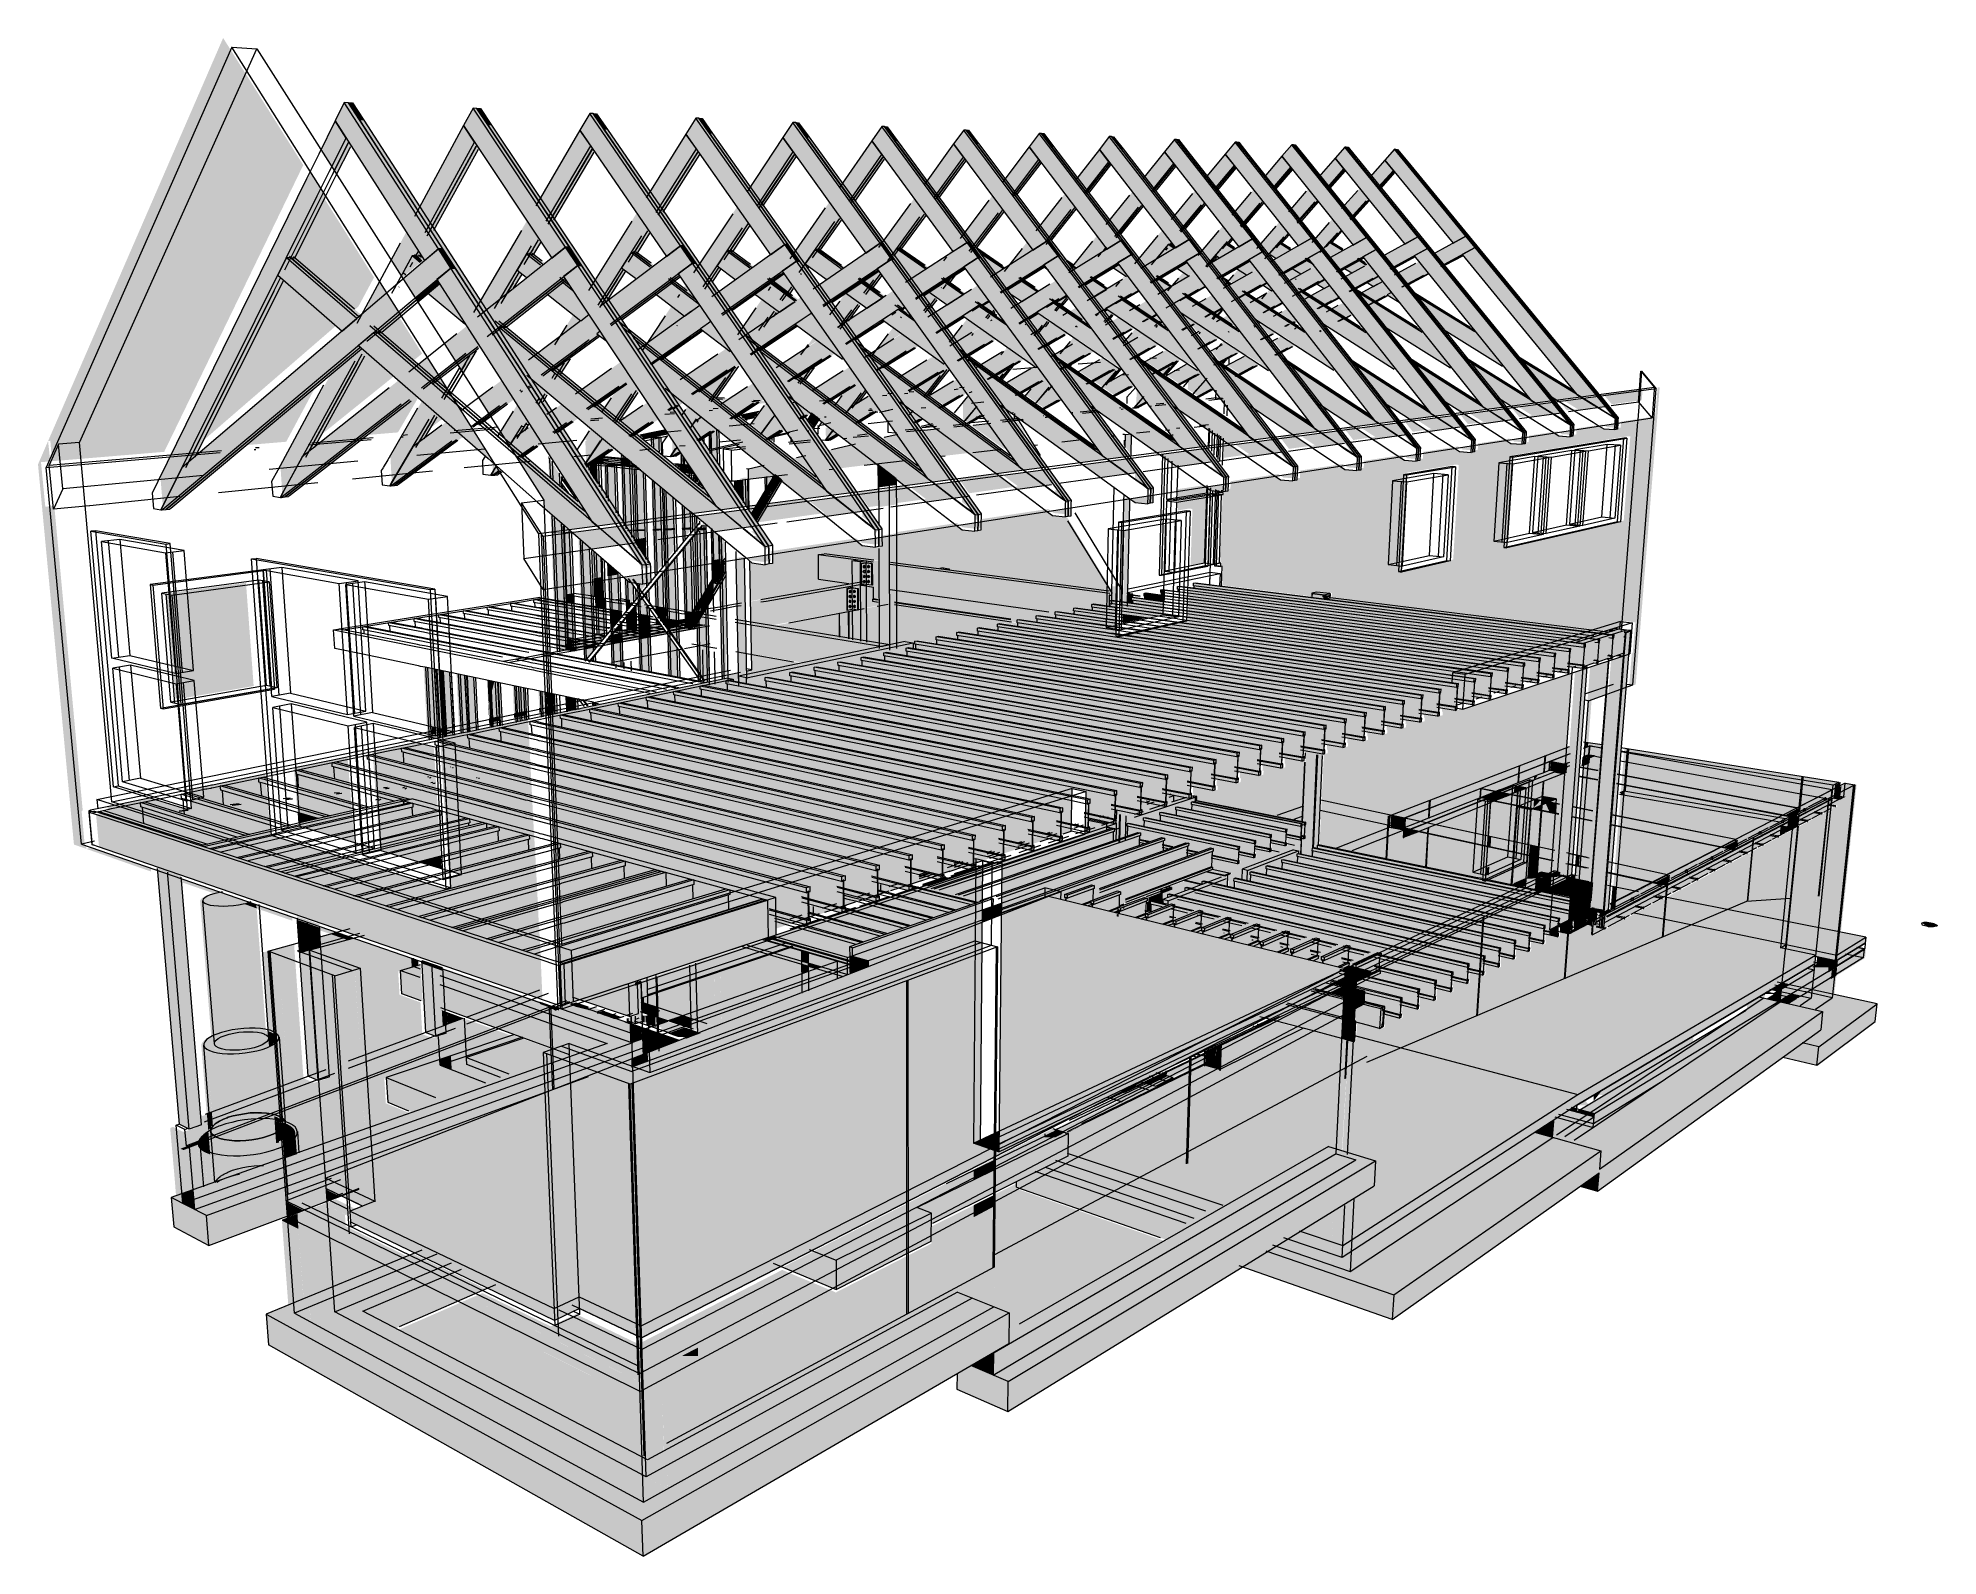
# Model space of a CAD drawing. Header units: inches. Extents: x -8026 to -8021, y -2777 to 2751.
# Drawn here: x -8023.556 to -8022.541, y -863.41 to -862.599 of the extents above.
import ezdxf

# ---------------------------------------------------------------- set-up
doc = ezdxf.new("R2010")
doc.units = ezdxf.units.IN
doc.header["$MEASUREMENT"] = 0
for name, color, linetype, lineweight in [('A-DETL', 90, 'Continuous', 9), ('A-FLOR', 192, 'Continuous', 13), ('A-FLOR-OTLN', 51, 'Continuous', 13), ('A-GENM', 5, 'Continuous', 9), ('A-GLAZ-CWMG', 51, 'Continuous', 9), ('C-BLDG-PADS', 91, 'Continuous', 9), ('I-WALL', 2, 'Continuous', 13), ('L-SITE', 91, 'Continuous', 9), ('S-BEAM', 12, 'Continuous', 9), ('S-BEAM-2', 53, 'Continuous', 9), ('S-BEAM-4', 133, 'Continuous', 9), ('S-BEAM-6', 183, 'Continuous', 9), ('S-COLS', 52, 'Continuous', 9), ('S-COLS-1', 22, 'Continuous', 9), ('S-FNDN', 32, 'Continuous', 13), ('S-FSTN', 2, 'Continuous', 9)]:
    doc.layers.add(name, color=color, linetype=linetype, lineweight=lineweight)
for name, color, linetype, lineweight, transparency in [('A-FLOR-1', 192, 'Continuous', 13, 0.4), ('A-FLOR-OTLN-1', 51, 'Continuous', 13, 0.4), ('A-GLAZ-CWMG-1', 13, 'Continuous', 9, 0.4), ('A-GLAZ-CWMG-2', 25, 'Continuous', 9, 0.4), ('A-WALL-PATT-1', 235, 'Continuous', 13, 0.4), ('A-WALL-PATT-3', 25, 'Continuous', 13, 0.4), ('C-BLDG-PADS-1', 91, 'Continuous', 9, 0.4), ('I-WALL-1', 2, 'Continuous', 13, 0.4), ('I-WALL-3', 25, 'Continuous', 13, 0.4), ('L-SITE-1', 91, 'Continuous', 9, 0.4), ('S-FNDN-2', 25, 'Continuous', 13, 0.4)]:
    doc.layers.add(name, color=color, linetype=linetype, lineweight=lineweight, transparency=transparency)

msp = doc.modelspace()

# ---------------------------------------------------------------- hatches: boundary and pattern name
at = {"layer": 'A-FLOR-1'}
h = msp.add_hatch(color=256, dxfattribs=at)
h.paths.add_polyline_path([(-8022.7313, -862.9876), (-8022.7291, -862.9867), (-8022.7288, -862.9821), (-8022.7309, -862.983), (-8022.7313, -862.9876)], flags=0)
h.paths.add_polyline_path([(-8022.739, -862.987), (-8022.739, -862.9862), (-8022.7403, -862.9867)], flags=0)
for points in [[(-8022.7291, -862.9868), (-8022.7276, -862.9861), (-8022.7275, -862.9859), (-8022.7273, -862.9834), (-8022.7247, -862.9824), (-8022.7246, -862.9821), (-8022.7275, -862.9817), (-8022.7288, -862.9821), (-8022.7291, -862.9868)], [(-8022.7566, -862.9953), (-8022.7545, -862.9923), (-8022.7568, -862.9933), (-8022.7566, -862.9951)], [(-8022.7411, -862.9916), (-8022.7393, -862.9908), (-8022.739, -862.987), (-8022.7404, -862.9867), (-8022.7486, -862.99), (-8022.7486, -862.9901), (-8022.7458, -862.9906), (-8022.7458, -862.9907), (-8022.7411, -862.9916)], [(-8022.739, -862.987), (-8022.739, -862.987), (-8022.7404, -862.9867)], [(-8022.7805, -863.0057), (-8022.7804, -863.0039), (-8022.7787, -863.0032), (-8022.7786, -863.0019), (-8022.7854, -863.0046), (-8022.7855, -863.0047), (-8022.7818, -863.0055)], [(-8022.7789, -863.006), (-8022.7787, -863.0032), (-8022.7804, -863.0039), (-8022.7805, -863.0057), (-8022.7793, -863.006)], [(-8022.7776, -863.0063), (-8022.7691, -863.0028), (-8022.7733, -863.002), (-8022.7788, -863.0042), (-8022.7789, -863.0061), (-8022.7777, -863.0063)], [(-8022.7788, -863.0042), (-8022.7733, -863.002), (-8022.7748, -863.0017), (-8022.7787, -863.0032), (-8022.7788, -863.004)], [(-8022.7787, -863.0032), (-8022.7748, -863.0017), (-8022.777, -863.0012), (-8022.7786, -863.0019), (-8022.7787, -863.0029)], [(-8022.7748, -863.0017), (-8022.7748, -863.0017), (-8022.7753, -863.0016)], [(-8022.7733, -863.002), (-8022.7732, -863.002), (-8022.7737, -863.0019)], [(-8022.769, -863.0028), (-8022.7691, -863.0028), (-8022.769, -863.0028)], [(-8022.7675, -863.0022), (-8022.7603, -862.9993), (-8022.7646, -862.9985), (-8022.7673, -862.9996), (-8022.7675, -863.0022)], [(-8022.7673, -862.9996), (-8022.7646, -862.9985), (-8022.7662, -862.9982), (-8022.7672, -862.9987), (-8022.7673, -862.9996)], [(-8022.6478, -863.0269), (-8022.6283, -863.0168), (-8022.7083, -863.0031), (-8022.7093, -863.0146), (-8022.6478, -863.0269)], [(-8022.8092, -863.019), (-8022.7806, -863.0074), (-8022.7805, -863.0057), (-8022.7855, -863.0047), (-8022.7855, -863.0046), (-8022.8174, -863.0172), (-8022.8092, -863.019)], [(-8022.7806, -863.0075), (-8022.779, -863.0068), (-8022.7789, -863.006), (-8022.7805, -863.0057), (-8022.7806, -863.0075)], [(-8022.779, -863.0068), (-8022.7777, -863.0063), (-8022.7789, -863.006), (-8022.779, -863.0068)], [(-8022.7585, -863.0298), (-8022.7571, -863.0106), (-8022.7577, -863.0108), (-8022.759, -863.0297)], [(-8022.7537, -863.0308), (-8022.7523, -863.0113), (-8022.7568, -863.0104), (-8022.7571, -863.0106), (-8022.7585, -863.0298), (-8022.756, -863.0303)], [(-8022.7523, -863.0113), (-8022.7521, -863.0085), (-8022.7568, -863.0104), (-8022.7549, -863.0108)], [(-8022.6171, -863.0152), (-8022.6168, -863.0149), (-8022.6166, -863.013), (-8022.6166, -863.0129), (-8022.62, -863.0147), (-8022.6186, -863.0149)], [(-8022.6168, -863.0148), (-8022.6152, -863.0132), (-8022.6165, -863.013), (-8022.6166, -863.0139)], [(-8022.6166, -863.013), (-8022.6166, -863.0129), (-8022.6166, -863.0129)], [(-8022.6154, -863.0143), (-8022.5982, -863.0054), (-8022.6007, -863.005), (-8022.6009, -863.0061), (-8022.6015, -863.006), (-8022.6015, -863.0054), (-8022.6014, -863.005), (-8022.612, -863.0106), (-8022.6119, -863.0107), (-8022.612, -863.0119), (-8022.6127, -863.0119), (-8022.6127, -863.0118), (-8022.6127, -863.0118), (-8022.6126, -863.0109), (-8022.6165, -863.0129), (-8022.6165, -863.013), (-8022.6152, -863.0132)], [(-8022.8266, -863.0259), (-8022.8261, -863.0258), (-8022.8182, -863.0225), (-8022.8231, -863.0215), (-8022.8231, -863.0214), (-8022.8261, -863.0208), (-8022.8261, -863.0207), (-8022.8263, -863.0208), (-8022.8266, -863.0259)], [(-8022.8181, -863.0226), (-8022.8095, -863.0191), (-8022.8176, -863.0173), (-8022.8261, -863.0207), (-8022.8261, -863.0208), (-8022.8231, -863.0214), (-8022.8231, -863.0215), (-8022.8181, -863.0226)], [(-8022.8094, -863.0191), (-8022.8093, -863.019), (-8022.8174, -863.0172), (-8022.8176, -863.0173), (-8022.8094, -863.0191)], [(-8022.6841, -863.0457), (-8022.6556, -863.031), (-8022.7097, -863.02), (-8022.7113, -863.0399), (-8022.6841, -863.0457)], [(-8022.6556, -863.031), (-8022.6478, -863.0269), (-8022.7093, -863.0147), (-8022.7097, -863.02), (-8022.6705, -863.0279)], [(-8022.6495, -863.0321), (-8022.6211, -863.0173), (-8022.6209, -863.0151), (-8022.6236, -863.0166), (-8022.6235, -863.0166), (-8022.6237, -863.0179), (-8022.6243, -863.0179), (-8022.6243, -863.0179), (-8022.6244, -863.0179), (-8022.6243, -863.0169), (-8022.6357, -863.0229), (-8022.6356, -863.023), (-8022.6358, -863.0242), (-8022.6364, -863.0242), (-8022.6364, -863.0242), (-8022.6365, -863.0242), (-8022.6363, -863.0232), (-8022.6483, -863.0294), (-8022.6482, -863.0295), (-8022.6483, -863.0308), (-8022.649, -863.0308), (-8022.649, -863.0307), (-8022.649, -863.0307), (-8022.6489, -863.0297), (-8022.6492, -863.0298), (-8022.6494, -863.032)], [(-8022.6495, -863.0323), (-8022.6249, -863.0195), (-8022.6249, -863.0193), (-8022.6495, -863.0321)], [(-8022.6249, -863.0195), (-8022.6247, -863.0194), (-8022.6249, -863.0193)], [(-8022.6211, -863.0175), (-8022.6174, -863.0156), (-8022.6171, -863.0153), (-8022.6211, -863.0173)], [(-8022.6174, -863.0156), (-8022.6168, -863.0153), (-8022.617, -863.0152), (-8022.6171, -863.0153)], [(-8022.617, -863.0152), (-8022.6168, -863.0151), (-8022.6168, -863.0149), (-8022.6171, -863.0152)], [(-8022.6168, -863.0153), (-8022.6168, -863.0151), (-8022.617, -863.0152)], [(-8022.6168, -863.0153), (-8022.6154, -863.0145), (-8022.6154, -863.0143), (-8022.6168, -863.0151)], [(-8022.6168, -863.0151), (-8022.6168, -863.0151), (-8022.6168, -863.0149)], [(-8022.8809, -863.0346), (-8022.8808, -863.0308), (-8022.8883, -863.0291), (-8022.8884, -863.0301), (-8022.8892, -863.0304), (-8022.8968, -863.0289), (-8022.8969, -863.0318), (-8022.8966, -863.0318), (-8022.8966, -863.0328), (-8022.8897, -863.0344), (-8022.8847, -863.0325), (-8022.8819, -863.0331), (-8022.8819, -863.0345), (-8022.8816, -863.0344), (-8022.8811, -863.0345)], [(-8022.7588, -863.0354), (-8022.7585, -863.0299), (-8022.759, -863.0298), (-8022.7594, -863.0352), (-8022.7591, -863.0353)], [(-8022.7585, -863.0299), (-8022.7585, -863.0298), (-8022.759, -863.0297), (-8022.759, -863.0298)], [(-8022.7541, -863.0364), (-8022.7537, -863.0309), (-8022.7585, -863.0299), (-8022.7588, -863.0354), (-8022.756, -863.036)], [(-8022.7537, -863.0309), (-8022.7537, -863.0308), (-8022.7585, -863.0298), (-8022.7585, -863.0299), (-8022.756, -863.0304)], [(-8022.6859, -863.0513), (-8022.6495, -863.0323), (-8022.6497, -863.0323), (-8022.6858, -863.0511)], [(-8022.6858, -863.0511), (-8022.6497, -863.0323), (-8022.6528, -863.0317), (-8022.6614, -863.0361), (-8022.6612, -863.0363), (-8022.6614, -863.0376), (-8022.662, -863.0376), (-8022.662, -863.0375), (-8022.6621, -863.0375), (-8022.6621, -863.0365), (-8022.675, -863.0432), (-8022.6749, -863.0433), (-8022.675, -863.0447), (-8022.6756, -863.0447), (-8022.6757, -863.0446), (-8022.6757, -863.0446), (-8022.6757, -863.0436), (-8022.6856, -863.0487), (-8022.6857, -863.0498)], [(-8022.6516, -863.0318), (-8022.6481, -863.03), (-8022.6478, -863.027), (-8022.6555, -863.031), (-8022.6523, -863.0316)], [(-8022.6497, -863.0323), (-8022.6495, -863.0322), (-8022.6493, -863.0299), (-8022.6528, -863.0317), (-8022.6499, -863.0323)], [(-8022.6495, -863.0323), (-8022.6495, -863.0322), (-8022.6497, -863.0323)], [(-8022.6495, -863.0322), (-8022.6495, -863.0321), (-8022.6495, -863.032)], [(-8022.6481, -863.03), (-8022.6481, -863.0299), (-8022.6481, -863.0296)], [(-8022.6478, -863.027), (-8022.6478, -863.0269), (-8022.6478, -863.0269)], [(-8022.7603, -863.0477), (-8022.7547, -863.0453), (-8022.7541, -863.0364), (-8022.7588, -863.0354), (-8022.7591, -863.0393), (-8022.7597, -863.0396), (-8022.7603, -863.0472)], [(-8022.7597, -863.0396), (-8022.7591, -863.0393), (-8022.7588, -863.0354), (-8022.7594, -863.0352), (-8022.7597, -863.0393)], [(-8022.6921, -863.0499), (-8022.6843, -863.0458), (-8022.7113, -863.04), (-8022.7117, -863.0456), (-8022.6967, -863.0489)], [(-8022.6842, -863.0458), (-8022.6841, -863.0457), (-8022.7113, -863.0399), (-8022.7113, -863.04), (-8022.6843, -863.0458)], [(-8022.7606, -863.0479), (-8022.7552, -863.0476), (-8022.755, -863.0453), (-8022.7606, -863.0476)], [(-8022.7013, -863.0547), (-8022.6921, -863.0499), (-8022.7117, -863.0456), (-8022.7123, -863.0525), (-8022.7054, -863.0539)], [(-8022.7012, -863.0547), (-8022.692, -863.0499), (-8022.6921, -863.0499), (-8022.7013, -863.0547)], [(-8022.692, -863.0499), (-8022.6841, -863.0458), (-8022.6843, -863.0458), (-8022.6921, -863.0499)], [(-8022.6879, -863.0507), (-8022.6844, -863.0489), (-8022.6841, -863.0458), (-8022.692, -863.0499), (-8022.6883, -863.0507), (-8022.6879, -863.0507)], [(-8022.6861, -863.0513), (-8022.6859, -863.0512), (-8022.6856, -863.0487), (-8022.6892, -863.0506), (-8022.689, -863.0506), (-8022.6878, -863.0509)], [(-8022.6859, -863.0513), (-8022.6859, -863.0512), (-8022.6861, -863.0513)], [(-8022.6859, -863.0512), (-8022.6858, -863.0511), (-8022.6858, -863.0508)], [(-8022.6844, -863.0489), (-8022.6843, -863.0489), (-8022.6841, -863.0458), (-8022.6842, -863.0458), (-8022.6841, -863.0458), (-8022.6843, -863.0485)], [(-8022.7257, -863.0729), (-8022.7257, -863.0724), (-8022.7278, -863.0719), (-8022.728, -863.0717), (-8022.7281, -863.0714), (-8022.7255, -863.07), (-8022.7255, -863.0698), (-8022.7283, -863.0692), (-8022.7283, -863.0694), (-8022.728, -863.0694), (-8022.7281, -863.0709), (-8022.7289, -863.0713), (-8022.7353, -863.0699), (-8022.7354, -863.0706), (-8022.7272, -863.0725)], [(-8022.7265, -863.0722), (-8022.7263, -863.0698), (-8022.7289, -863.0712), (-8022.7288, -863.0716), (-8022.7285, -863.0718), (-8022.7266, -863.0722)], [(-8022.724, -863.0671), (-8022.7232, -863.0666), (-8022.7231, -863.0657), (-8022.7239, -863.0661), (-8022.7239, -863.0668)]]:
    msp.add_hatch(color=256, dxfattribs=at).paths.add_polyline_path(points, flags=0)
h = msp.add_hatch(color=256, dxfattribs=at)
h.paths.add_polyline_path([(-8022.7748, -863.0017), (-8022.7672, -862.9987), (-8022.7672, -862.9981), (-8022.7662, -862.9982), (-8022.7582, -862.9951), (-8022.7566, -862.9953), (-8022.7568, -862.9933), (-8022.7769, -863.0012), (-8022.7752, -863.0016)], flags=0)
h.paths.add_polyline_path([(-8022.7568, -862.9979), (-8022.7411, -862.9916), (-8022.7458, -862.9907), (-8022.7458, -862.9906), (-8022.7486, -862.9901), (-8022.7486, -862.99), (-8022.7545, -862.9923), (-8022.7566, -862.9953), (-8022.7568, -862.9979)], flags=0)
h = msp.add_hatch(color=256, dxfattribs=at)
h.paths.add_polyline_path([(-8022.7732, -863.002), (-8022.7673, -862.9996), (-8022.7672, -862.9987), (-8022.7748, -863.0017), (-8022.7736, -863.0019)], flags=0)
h.paths.add_polyline_path([(-8022.7662, -862.9982), (-8022.7646, -862.9985), (-8022.7566, -862.9953), (-8022.7582, -862.9951), (-8022.7657, -862.9981)], flags=0)
h.paths.add_polyline_path([(-8022.7672, -862.9987), (-8022.7662, -862.9982), (-8022.7672, -862.9981), (-8022.7672, -862.9984)], flags=0)
h = msp.add_hatch(color=256, dxfattribs=at)
h.paths.add_polyline_path([(-8022.769, -863.0028), (-8022.7675, -863.0021), (-8022.7673, -862.9996), (-8022.7732, -863.002), (-8022.769, -863.0028)], flags=0)
h.paths.add_polyline_path([(-8022.7602, -862.9993), (-8022.7568, -862.9979), (-8022.7566, -862.9953), (-8022.7646, -862.9985), (-8022.7602, -862.9993)], flags=0)
h = msp.add_hatch(color=256, dxfattribs=at)
h.paths.add_polyline_path([(-8022.8623, -863.0317), (-8022.8334, -863.0204), (-8022.833, -863.014), (-8022.8329, -863.014), (-8022.8702, -863.006), (-8022.8713, -863.03), (-8022.8712, -863.0299), (-8022.8625, -863.0317)], flags=0)
h.paths.add_polyline_path([(-8022.8807, -863.0308), (-8022.8806, -863.0271), (-8022.8811, -863.0273), (-8022.8885, -863.0258), (-8022.8886, -863.0286), (-8022.8883, -863.0287), (-8022.8883, -863.0291), (-8022.8808, -863.0308)], flags=0)
h.paths.add_polyline_path([(-8022.8801, -863.0172), (-8022.8798, -863.0092), (-8022.8943, -863.0144), (-8022.8802, -863.0172)], flags=0)
h = msp.add_hatch(color=256, dxfattribs=at)
h.paths.add_polyline_path([(-8022.6154, -863.0143), (-8022.6154, -863.0145), (-8022.598, -863.0054), (-8022.598, -863.0054), (-8022.5982, -863.0054), (-8022.6153, -863.0143)], flags=0)
h.paths.add_polyline_path([(-8022.6168, -863.0151), (-8022.6154, -863.0143), (-8022.6152, -863.0132), (-8022.6168, -863.0148)], flags=0)
h = msp.add_hatch(color=256, dxfattribs=at)
h.paths.add_polyline_path([(-8022.6119, -863.0106), (-8022.6121, -863.0107), (-8022.612, -863.0106)], flags=0)
h.paths.add_polyline_path([(-8022.6123, -863.0119), (-8022.6122, -863.0119), (-8022.612, -863.0119), (-8022.612, -863.0106), (-8022.6121, -863.0105), (-8022.6126, -863.0105), (-8022.6126, -863.0106), (-8022.6127, -863.0118), (-8022.6123, -863.0119)], flags=0)
h.paths.add_polyline_path([(-8022.6007, -863.0048), (-8022.6009, -863.0048), (-8022.6008, -863.0048)], flags=0)
h.paths.add_polyline_path([(-8022.6011, -863.0061), (-8022.601, -863.0061), (-8022.6009, -863.006), (-8022.6008, -863.0059), (-8022.6008, -863.0048), (-8022.6009, -863.0047), (-8022.6014, -863.0047), (-8022.6014, -863.0048), (-8022.6015, -863.006), (-8022.6011, -863.0061)], flags=0)
h = msp.add_hatch(color=256, dxfattribs=at)
h.paths.add_polyline_path([(-8022.6482, -863.0295), (-8022.6484, -863.0295), (-8022.6483, -863.0295)], flags=0)
h.paths.add_polyline_path([(-8022.6486, -863.0308), (-8022.6486, -863.0308), (-8022.6483, -863.0308), (-8022.6483, -863.0304), (-8022.6482, -863.0294), (-8022.6484, -863.0293), (-8022.6489, -863.0293), (-8022.6489, -863.0294), (-8022.649, -863.0307), (-8022.6489, -863.0308), (-8022.6486, -863.0308)], flags=0)
h.paths.add_polyline_path([(-8022.6356, -863.0229), (-8022.6358, -863.023), (-8022.6357, -863.0229)], flags=0)
h.paths.add_polyline_path([(-8022.636, -863.0243), (-8022.636, -863.0243), (-8022.6358, -863.0242), (-8022.6357, -863.0238), (-8022.6357, -863.0229), (-8022.6359, -863.0228), (-8022.6363, -863.0228), (-8022.6363, -863.0229), (-8022.6364, -863.0242), (-8022.636, -863.0243)], flags=0)
h.paths.add_polyline_path([(-8022.6236, -863.0167), (-8022.6237, -863.0167), (-8022.6236, -863.0167)], flags=0)
h.paths.add_polyline_path([(-8022.6237, -863.018), (-8022.6237, -863.0179), (-8022.6237, -863.0179), (-8022.6236, -863.0166), (-8022.6238, -863.0166), (-8022.6242, -863.0166), (-8022.6242, -863.0166), (-8022.6243, -863.0179), (-8022.6239, -863.018), (-8022.6238, -863.018)], flags=0)
h = msp.add_hatch(color=256, dxfattribs=at)
h.paths.add_polyline_path([(-8022.6481, -863.0299), (-8022.6478, -863.0298), (-8022.6477, -863.0295), (-8022.6477, -863.0294), (-8022.6477, -863.0294), (-8022.6473, -863.0294), (-8022.647, -863.0294), (-8022.6352, -863.0232), (-8022.6352, -863.0229), (-8022.6352, -863.0229), (-8022.6348, -863.0229), (-8022.6345, -863.0229), (-8022.6243, -863.0175), (-8022.6283, -863.0168), (-8022.6478, -863.0269), (-8022.648, -863.0296)], flags=0)
h.paths.add_polyline_path([(-8022.6474, -863.0296), (-8022.6474, -863.0295), (-8022.6474, -863.0296)], flags=0)
h.paths.add_polyline_path([(-8022.6349, -863.023), (-8022.6349, -863.023), (-8022.6349, -863.023)], flags=0)
h = msp.add_hatch(color=256, dxfattribs=at)
h.paths.add_polyline_path([(-8022.6247, -863.0194), (-8022.6211, -863.0175), (-8022.6211, -863.0173), (-8022.6249, -863.0193)], flags=0)
h.paths.add_polyline_path([(-8022.6211, -863.0173), (-8022.6171, -863.0152), (-8022.62, -863.0147), (-8022.6209, -863.0151), (-8022.621, -863.0162)], flags=0)
h = msp.add_hatch(color=256, dxfattribs=at)
h.paths.add_polyline_path([(-8022.6843, -863.0489), (-8022.6744, -863.0437), (-8022.6743, -863.0434), (-8022.6743, -863.0433), (-8022.6743, -863.0433), (-8022.6739, -863.0433), (-8022.6736, -863.0433), (-8022.6608, -863.0366), (-8022.6608, -863.0363), (-8022.6607, -863.0363), (-8022.6607, -863.0362), (-8022.6604, -863.0362), (-8022.6601, -863.0362), (-8022.6516, -863.0318), (-8022.6555, -863.031), (-8022.6841, -863.0457), (-8022.6843, -863.0485)], flags=0)
h.paths.add_polyline_path([(-8022.674, -863.0435), (-8022.674, -863.0434), (-8022.674, -863.0435)], flags=0)
h.paths.add_polyline_path([(-8022.6604, -863.0364), (-8022.6605, -863.0364), (-8022.6605, -863.0364)], flags=0)
h = msp.add_hatch(color=256, dxfattribs=at)
h.paths.add_polyline_path([(-8022.6749, -863.0433), (-8022.6751, -863.0433), (-8022.6749, -863.0433)], flags=0)
h.paths.add_polyline_path([(-8022.6752, -863.0447), (-8022.6752, -863.0447), (-8022.675, -863.0447), (-8022.675, -863.0446), (-8022.6749, -863.0433), (-8022.6751, -863.0432), (-8022.6755, -863.0432), (-8022.6755, -863.0432), (-8022.6756, -863.0432), (-8022.6757, -863.0446), (-8022.6753, -863.0447), (-8022.6752, -863.0447)], flags=0)
h.paths.add_polyline_path([(-8022.6613, -863.0362), (-8022.6615, -863.0363), (-8022.6613, -863.0362)], flags=0)
h.paths.add_polyline_path([(-8022.6616, -863.0376), (-8022.6615, -863.0376), (-8022.6614, -863.0376), (-8022.6614, -863.0375), (-8022.6613, -863.0362), (-8022.6615, -863.0361), (-8022.662, -863.0361), (-8022.662, -863.0362), (-8022.6621, -863.0375), (-8022.6617, -863.0376), (-8022.6616, -863.0376)], flags=0)
h = msp.add_hatch(color=256, dxfattribs=at)
h.paths.add_polyline_path([(-8022.7239, -863.0661), (-8022.7231, -863.0657), (-8022.7238, -863.0656), (-8022.7238, -863.0656)], flags=0)
h.paths.add_polyline_path([(-8022.7134, -863.0607), (-8022.7017, -863.0546), (-8022.7018, -863.0546), (-8022.7134, -863.0606)], flags=0)
h.paths.add_polyline_path([(-8022.7557, -863.0537), (-8022.7553, -863.0487), (-8022.7609, -863.0513), (-8022.761, -863.0526), (-8022.7564, -863.0536)], flags=0)
h = msp.add_hatch(color=256, dxfattribs=at)
h.paths.add_polyline_path([(-8022.7134, -863.0606), (-8022.7018, -863.0546), (-8022.7127, -863.0524), (-8022.7133, -863.059)], flags=0)
h.paths.add_polyline_path([(-8022.7609, -863.0513), (-8022.7553, -863.0487), (-8022.7552, -863.0476), (-8022.7606, -863.0479), (-8022.7608, -863.0505)], flags=0)
h = msp.add_hatch(color=256, dxfattribs=at)
h.paths.add_polyline_path([(-8022.7261, -863.0723), (-8022.7259, -863.0697), (-8022.7261, -863.0697), (-8022.7263, -863.0698), (-8022.7265, -863.0722), (-8022.7261, -863.0723)], flags=0)
h.paths.add_polyline_path([(-8022.7252, -863.0719), (-8022.7248, -863.0717), (-8022.725, -863.0716), (-8022.7245, -863.0713), (-8022.7242, -863.0688), (-8022.725, -863.0691), (-8022.7252, -863.0716)], flags=0)
h.paths.add_polyline_path([(-8022.7236, -863.0709), (-8022.7214, -863.0697), (-8022.7211, -863.0671), (-8022.7234, -863.0683), (-8022.7236, -863.0707)], flags=0)
h.paths.add_polyline_path([(-8022.7205, -863.0692), (-8022.7198, -863.0689), (-8022.7196, -863.0664), (-8022.7198, -863.0664), (-8022.7203, -863.0667), (-8022.7205, -863.0685)], flags=0)
h.paths.add_polyline_path([(-8022.719, -863.0684), (-8022.6861, -863.0513), (-8022.689, -863.0507), (-8022.6892, -863.0521), (-8022.6898, -863.0521), (-8022.6899, -863.052), (-8022.6899, -863.052), (-8022.6899, -863.0509), (-8022.704, -863.0582), (-8022.7038, -863.0584), (-8022.704, -863.0598), (-8022.7045, -863.0598), (-8022.7046, -863.0597), (-8022.7047, -863.0597), (-8022.7047, -863.0586), (-8022.7161, -863.0646), (-8022.7157, -863.0647), (-8022.7158, -863.0653), (-8022.7185, -863.0667), (-8022.7188, -863.0666), (-8022.7189, -863.0678)], flags=0)
h = msp.add_hatch(color=256, dxfattribs=at)
h.paths.add_polyline_path([(-8022.7248, -863.0717), (-8022.7245, -863.0715), (-8022.7245, -863.0713), (-8022.725, -863.0716), (-8022.7248, -863.0717)], flags=0)
h.paths.add_polyline_path([(-8022.7237, -863.0711), (-8022.7214, -863.0699), (-8022.7214, -863.0697), (-8022.7236, -863.0709)], flags=0)
h.paths.add_polyline_path([(-8022.7205, -863.0695), (-8022.7198, -863.0691), (-8022.7198, -863.0689), (-8022.7205, -863.0692), (-8022.7205, -863.0694)], flags=0)
h.paths.add_polyline_path([(-8022.719, -863.0686), (-8022.6859, -863.0513), (-8022.6861, -863.0513), (-8022.719, -863.0684)], flags=0)
h = msp.add_hatch(color=256, dxfattribs=at)
h.paths.add_polyline_path([(-8022.7039, -863.0583), (-8022.7041, -863.0584), (-8022.7039, -863.0583)], flags=0)
h.paths.add_polyline_path([(-8022.7042, -863.0598), (-8022.7042, -863.0598), (-8022.704, -863.0597), (-8022.704, -863.0597), (-8022.7039, -863.0583), (-8022.704, -863.0582), (-8022.7045, -863.0582), (-8022.7045, -863.0582), (-8022.7046, -863.0582), (-8022.7047, -863.0597), (-8022.7043, -863.0598), (-8022.7042, -863.0598)], flags=0)
h.paths.add_polyline_path([(-8022.6891, -863.0507), (-8022.6893, -863.0507), (-8022.6891, -863.0507)], flags=0)
h.paths.add_polyline_path([(-8022.6893, -863.0521), (-8022.6892, -863.0521), (-8022.6891, -863.0506), (-8022.6893, -863.0505), (-8022.6897, -863.0505), (-8022.6897, -863.0506), (-8022.6898, -863.0506), (-8022.6899, -863.052), (-8022.6895, -863.0521), (-8022.6893, -863.0521)], flags=0)
h = msp.add_hatch(color=256, dxfattribs=at)
h.paths.add_polyline_path([(-8022.6971, -863.0555), (-8022.6885, -863.0511), (-8022.6885, -863.0508), (-8022.6884, -863.0507), (-8022.6884, -863.0507), (-8022.6885, -863.0507), (-8022.692, -863.0499), (-8022.7012, -863.0547), (-8022.7004, -863.0549)], flags=0)
h.paths.add_polyline_path([(-8022.6881, -863.0509), (-8022.6882, -863.0508), (-8022.6882, -863.0509)], flags=0)
h = msp.add_hatch(color=256, dxfattribs=at)
h.paths.add_polyline_path([(-8022.7257, -863.0729), (-8022.7252, -863.0726), (-8022.7253, -863.0725), (-8022.7257, -863.0724), (-8022.7257, -863.0725)], flags=0)
h.paths.add_polyline_path([(-8022.7255, -863.07), (-8022.7252, -863.0698), (-8022.7255, -863.0698), (-8022.7255, -863.0699)], flags=0)
h.paths.add_polyline_path([(-8022.7241, -863.0693), (-8022.7234, -863.0689), (-8022.7232, -863.0666), (-8022.724, -863.0671), (-8022.7241, -863.0691)], flags=0)
h.paths.add_polyline_path([(-8022.7226, -863.0685), (-8022.7203, -863.0673), (-8022.7202, -863.0663), (-8022.7223, -863.0659), (-8022.7223, -863.0659), (-8022.7226, -863.0683)], flags=0)
h.paths.add_polyline_path([(-8022.7195, -863.0669), (-8022.7189, -863.0666), (-8022.7194, -863.0665), (-8022.7194, -863.0668)], flags=0)
h.paths.add_polyline_path([(-8022.7137, -863.0639), (-8022.7038, -863.0587), (-8022.7037, -863.0584), (-8022.7037, -863.0584), (-8022.7037, -863.0583), (-8022.7033, -863.0583), (-8022.703, -863.0583), (-8022.6975, -863.0555), (-8022.7017, -863.0546), (-8022.7134, -863.0607), (-8022.7135, -863.0615)], flags=0)
h.paths.add_polyline_path([(-8022.7034, -863.0585), (-8022.7034, -863.0585), (-8022.7034, -863.0585)], flags=0)
at = {"layer": 'A-FLOR-OTLN-1'}
for points in [[(-8023.232, -863.1196), (-8023.2321, -863.1142), (-8023.2334, -863.1138), (-8023.2332, -863.1192), (-8023.232, -863.1196)], [(-8023.2261, -863.1215), (-8023.2266, -863.116), (-8023.2316, -863.1143), (-8023.2314, -863.1198), (-8023.228, -863.1209)], [(-8023.2475, -863.1229), (-8023.2441, -863.1218), (-8023.2484, -863.1203), (-8023.2519, -863.1214), (-8023.2483, -863.1227)], [(-8023.225, -863.1219), (-8023.2252, -863.1165), (-8023.2256, -863.1163), (-8023.2255, -863.1218), (-8023.2251, -863.1219)], [(-8023.219, -863.1239), (-8023.2111, -863.1211), (-8023.2252, -863.1165), (-8023.225, -863.1219), (-8023.2225, -863.1227)], [(-8023.207, -863.1279), (-8023.2072, -863.1224), (-8023.2111, -863.1211), (-8023.219, -863.1239), (-8023.2091, -863.1272)], [(-8023.2013, -863.1298), (-8023.1941, -863.127), (-8023.1941, -863.1268), (-8023.2072, -863.1224), (-8023.207, -863.1279), (-8023.2039, -863.129)], [(-8023.1941, -863.127), (-8023.1938, -863.1269), (-8023.1941, -863.1268), (-8023.1941, -863.1268)]]:
    msp.add_hatch(color=256, dxfattribs=at).paths.add_polyline_path(points, flags=0)
h = msp.add_hatch(color=256, dxfattribs=at)
h.paths.add_polyline_path([(-8023.2255, -863.1218), (-8023.2256, -863.1163), (-8023.2266, -863.116), (-8023.2261, -863.1215)], flags=0)
h.paths.add_polyline_path([(-8023.2314, -863.1198), (-8023.2316, -863.1143), (-8023.2321, -863.1142), (-8023.232, -863.1196), (-8023.2315, -863.1197)], flags=0)
at = {"layer": 'A-GENM'}
for points in [[(-8022.725, -863.064), (-8022.7244, -863.0639), (-8022.7245, -863.0637), (-8022.7251, -863.0636), (-8022.7257, -863.0637), (-8022.7256, -863.0638), (-8022.725, -863.064)], [(-8022.725, -863.0645), (-8022.725, -863.064), (-8022.7256, -863.0639), (-8022.7256, -863.0643), (-8022.7251, -863.0644)], [(-8022.725, -863.0645), (-8022.7244, -863.0643), (-8022.7244, -863.0639), (-8022.725, -863.064), (-8022.725, -863.0644)], [(-8022.7206, -863.0649), (-8022.72, -863.0648), (-8022.7201, -863.0646), (-8022.7208, -863.0645), (-8022.7213, -863.0646), (-8022.7212, -863.0647), (-8022.7206, -863.0649)], [(-8022.7206, -863.0654), (-8022.7206, -863.0649), (-8022.7212, -863.0648), (-8022.7212, -863.0652)], [(-8022.7206, -863.0654), (-8022.72, -863.0653), (-8022.72, -863.0648), (-8022.7206, -863.0649), (-8022.7206, -863.0653)]]:
    msp.add_hatch(color=256, dxfattribs=at).paths.add_polyline_path(points, flags=0)
at = {"layer": 'A-GLAZ-CWMG-1'}
for points in [[(-8023.1787, -862.8009), (-8023.1719, -862.7995), (-8023.1709, -862.7982), (-8023.1809, -862.8002), (-8023.1802, -862.8008), (-8023.1797, -862.8009)], [(-8023.2336, -862.8116), (-8023.2289, -862.8106), (-8023.229, -862.8094), (-8023.2347, -862.8106)], [(-8023.2249, -862.8098), (-8023.2204, -862.8089), (-8023.2211, -862.8078), (-8023.229, -862.8094)], [(-8023.2695, -862.8179), (-8023.2694, -862.8178), (-8023.2695, -862.8178)], [(-8023.2538, -862.8237), (-8023.2538, -862.823), (-8023.2561, -862.8227), (-8023.2561, -862.8235), (-8023.2538, -862.8237)], [(-8023.2383, -862.8281), (-8023.2355, -862.8278), (-8023.2371, -862.8264), (-8023.2384, -862.8263), (-8023.2383, -862.8279)], [(-8023.2064, -862.8314), (-8023.2065, -862.8298), (-8023.2066, -862.8296), (-8023.2075, -862.8295), (-8023.2075, -862.8313), (-8023.2064, -862.8314)], [(-8023.1902, -862.8297), (-8023.1903, -862.8288), (-8023.1908, -862.8288), (-8023.1904, -862.8296)], [(-8023.2197, -862.9139), (-8023.2139, -862.9128), (-8023.2139, -862.9115), (-8023.2198, -862.9125), (-8023.2198, -862.9138)], [(-8023.214, -862.9099), (-8023.214, -862.9099), (-8023.2141, -862.9099)], [(-8023.2101, -862.9106), (-8023.2091, -862.9104), (-8023.2085, -862.9095), (-8023.2103, -862.9092), (-8023.214, -862.9099), (-8023.2102, -862.9106)], [(-8023.2085, -862.9095), (-8023.2081, -862.9089), (-8023.2103, -862.9092), (-8023.2086, -862.9095)], [(-8023.2726, -862.9219), (-8023.2687, -862.9212), (-8023.2687, -862.921), (-8023.2727, -862.9203), (-8023.2726, -862.921)], [(-8023.2725, -862.9236), (-8023.2686, -862.9229), (-8023.2686, -862.9227), (-8023.2726, -862.9219), (-8023.2726, -862.9229)], [(-8023.2499, -862.9193), (-8023.2441, -862.9183), (-8023.2442, -862.9169), (-8023.2499, -862.9179), (-8023.25, -862.918), (-8023.2499, -862.9189)], [(-8023.235, -862.9166), (-8023.2292, -862.9156), (-8023.2292, -862.9142), (-8023.2351, -862.9152), (-8023.235, -862.9164)], [(-8023.2098, -862.9137), (-8023.208, -862.9133), (-8023.2105, -862.9129), (-8023.2099, -862.9136)], [(-8023.209, -862.9139), (-8023.2068, -862.9136), (-8023.208, -862.9133), (-8023.2098, -862.9137), (-8023.2097, -862.9138)], [(-8023.2057, -862.9145), (-8023.2066, -862.9136), (-8023.2068, -862.9136), (-8023.209, -862.914), (-8023.2059, -862.9145)], [(-8023.2717, -862.9253), (-8023.2685, -862.9248), (-8023.2686, -862.9243), (-8023.2725, -862.9236), (-8023.2724, -862.9252), (-8023.272, -862.9253)], [(-8023.2685, -862.926), (-8023.2685, -862.9248), (-8023.2717, -862.9254), (-8023.2685, -862.9259)]]:
    msp.add_hatch(color=256, dxfattribs=at).paths.add_polyline_path(points, flags=0)
h = msp.add_hatch(color=256, dxfattribs=at)
h.paths.add_polyline_path([(-8023.2537, -862.8265), (-8023.2537, -862.8247), (-8023.256, -862.8245), (-8023.256, -862.8262), (-8023.2537, -862.8265)], flags=0)
h.paths.add_polyline_path([(-8023.2613, -862.8257), (-8023.2613, -862.8253), (-8023.2618, -862.8256), (-8023.2616, -862.8256)], flags=0)
h = msp.add_hatch(color=256, dxfattribs=at)
h.paths.add_polyline_path([(-8023.2385, -862.8253), (-8023.2395, -862.8245), (-8023.2394, -862.8252)], flags=0)
h.paths.add_polyline_path([(-8023.2447, -862.8246), (-8023.2448, -862.8239), (-8023.2538, -862.823), (-8023.2537, -862.8237), (-8023.2451, -862.8246)], flags=0)
h = msp.add_hatch(color=256, dxfattribs=at)
h.paths.add_polyline_path([(-8023.2383, -862.8281), (-8023.2384, -862.8263), (-8023.2394, -862.8262), (-8023.2393, -862.828), (-8023.2384, -862.8281)], flags=0)
h.paths.add_polyline_path([(-8023.2446, -862.8274), (-8023.2447, -862.8256), (-8023.2537, -862.8247), (-8023.2537, -862.8265), (-8023.2486, -862.826), (-8023.2477, -862.8261), (-8023.2476, -862.8271), (-8023.2451, -862.8274)], flags=0)
h = msp.add_hatch(color=256, dxfattribs=at)
h.paths.add_polyline_path([(-8023.2074, -862.8285), (-8023.2075, -862.8282), (-8023.2075, -862.8285)], flags=0)
h.paths.add_polyline_path([(-8023.2128, -862.8279), (-8023.2128, -862.8271), (-8023.2149, -862.8269), (-8023.2138, -862.8278), (-8023.2132, -862.8279)], flags=0)
h = msp.add_hatch(color=256, dxfattribs=at)
h.paths.add_polyline_path([(-8023.2207, -862.9125), (-8023.2204, -862.9124), (-8023.2205, -862.9111), (-8023.2216, -862.9113), (-8023.2208, -862.9124)], flags=0)
h.paths.add_polyline_path([(-8023.2231, -862.9124), (-8023.2237, -862.9116), (-8023.2255, -862.912), (-8023.2243, -862.9122)], flags=0)
h.paths.add_polyline_path([(-8023.2198, -862.9123), (-8023.2139, -862.9113), (-8023.214, -862.9099), (-8023.2141, -862.9099), (-8023.2199, -862.9109), (-8023.2198, -862.9121)], flags=0)
h = msp.add_hatch(color=256, dxfattribs=at)
h.paths.add_polyline_path([(-8023.2219, -862.9142), (-8023.2227, -862.913), (-8023.2255, -862.9135), (-8023.2244, -862.9137)], flags=0)
h.paths.add_polyline_path([(-8023.2198, -862.9138), (-8023.2198, -862.9125), (-8023.2206, -862.9126), (-8023.2199, -862.9136)], flags=0)
h.paths.add_polyline_path([(-8023.2139, -862.9128), (-8023.2102, -862.9121), (-8023.2102, -862.9108), (-8023.2139, -862.9115), (-8023.2139, -862.9128)], flags=0)
h = msp.add_hatch(color=256, dxfattribs=at)
h.paths.add_polyline_path([(-8023.2204, -862.9124), (-8023.2198, -862.9123), (-8023.2199, -862.9109), (-8023.2205, -862.9111), (-8023.2204, -862.9124)], flags=0)
h.paths.add_polyline_path([(-8023.2139, -862.9113), (-8023.2102, -862.9106), (-8023.214, -862.9099), (-8023.2139, -862.9108)], flags=0)
h = msp.add_hatch(color=256, dxfattribs=at)
h.paths.add_polyline_path([(-8023.2534, -862.9183), (-8023.2529, -862.9182), (-8023.2522, -862.9174), (-8023.2523, -862.9167), (-8023.2574, -862.9176), (-8023.2546, -862.9181)], flags=0)
h.paths.add_polyline_path([(-8023.2497, -862.9176), (-8023.2441, -862.9167), (-8023.2442, -862.9153), (-8023.2483, -862.916), (-8023.2489, -862.9167)], flags=0)
h = msp.add_hatch(color=256, dxfattribs=at)
h.paths.add_polyline_path([(-8023.2542, -862.9198), (-8023.2531, -862.9185), (-8023.2573, -862.9192), (-8023.2546, -862.9197)], flags=0)
h.paths.add_polyline_path([(-8023.2512, -862.9195), (-8023.2499, -862.9193), (-8023.25, -862.918), (-8023.2505, -862.9188)], flags=0)
h.paths.add_polyline_path([(-8023.2441, -862.9183), (-8023.2373, -862.917), (-8023.2412, -862.9163), (-8023.2441, -862.9169), (-8023.2441, -862.9179)], flags=0)
h = msp.add_hatch(color=256, dxfattribs=at)
h.paths.add_polyline_path([(-8023.2522, -862.9174), (-8023.2515, -862.9166), (-8023.2523, -862.9167)], flags=0)
h.paths.add_polyline_path([(-8023.2441, -862.9167), (-8023.2373, -862.9154), (-8023.2413, -862.9147), (-8023.2442, -862.9153), (-8023.2442, -862.9164)], flags=0)
h = msp.add_hatch(color=256, dxfattribs=at)
h.paths.add_polyline_path([(-8023.2373, -862.9154), (-8023.2361, -862.9152), (-8023.2362, -862.9138), (-8023.2413, -862.9147), (-8023.2392, -862.9151)], flags=0)
h.paths.add_polyline_path([(-8023.2351, -862.915), (-8023.2292, -862.914), (-8023.2293, -862.9126), (-8023.2352, -862.9137), (-8023.2351, -862.9142)], flags=0)
h = msp.add_hatch(color=256, dxfattribs=at)
h.paths.add_polyline_path([(-8023.2373, -862.917), (-8023.235, -862.9166), (-8023.2351, -862.9152), (-8023.2412, -862.9164), (-8023.2373, -862.917)], flags=0)
h.paths.add_polyline_path([(-8023.2292, -862.9156), (-8023.2219, -862.9142), (-8023.2219, -862.9142), (-8023.2256, -862.9135), (-8023.2292, -862.9142), (-8023.2292, -862.9155)], flags=0)
h = msp.add_hatch(color=256, dxfattribs=at)
h.paths.add_polyline_path([(-8023.2361, -862.9152), (-8023.2351, -862.915), (-8023.2352, -862.9137), (-8023.2362, -862.9138), (-8023.2361, -862.9151)], flags=0)
h.paths.add_polyline_path([(-8023.2292, -862.914), (-8023.2228, -862.9128), (-8023.2231, -862.9124), (-8023.2256, -862.912), (-8023.2293, -862.9126), (-8023.2292, -862.9135)], flags=0)
at = {"layer": 'A-GLAZ-CWMG-2'}
for points in [[(-8023.1776, -862.8023), (-8023.1732, -862.8014), (-8023.1719, -862.7995), (-8023.1787, -862.8009), (-8023.1786, -862.8021), (-8023.1784, -862.8022)], [(-8023.144, -862.8017), (-8023.1396, -862.8013), (-8023.1395, -862.8011), (-8023.1424, -862.7989), (-8023.1425, -862.7992)], [(-8023.2248, -862.8111), (-8023.2249, -862.8098), (-8023.229, -862.8094), (-8023.2289, -862.8111), (-8023.2278, -862.8108), (-8023.2249, -862.8111)], [(-8023.2237, -862.8112), (-8023.221, -862.8106), (-8023.2201, -862.8093), (-8023.2204, -862.8089), (-8023.2249, -862.8098), (-8023.2248, -862.8111)], [(-8023.1974, -862.8147), (-8023.1969, -862.8146), (-8023.197, -862.8096), (-8023.1975, -862.81), (-8023.1975, -862.8133)], [(-8023.1935, -862.8249), (-8023.1939, -862.8068), (-8023.1973, -862.8091), (-8023.1971, -862.8194), (-8023.1938, -862.8244)], [(-8023.1923, -862.8266), (-8023.1927, -862.8071), (-8023.1935, -862.8065), (-8023.1939, -862.8068), (-8023.1935, -862.8249), (-8023.1928, -862.8258)], [(-8023.1786, -862.802), (-8023.1787, -862.8009), (-8023.1802, -862.8008), (-8023.1787, -862.802)], [(-8023.1782, -862.8024), (-8023.1776, -862.8023), (-8023.1784, -862.8022), (-8023.1783, -862.8023)], [(-8023.1776, -862.8029), (-8023.1776, -862.8023), (-8023.1782, -862.8024), (-8023.1776, -862.8029)], [(-8023.1423, -862.8059), (-8023.1396, -862.8013), (-8023.144, -862.8017), (-8023.1446, -862.8026)], [(-8023.142, -862.8063), (-8023.1411, -862.8061), (-8023.1386, -862.8018), (-8023.1393, -862.8013), (-8023.1396, -862.8013), (-8023.1423, -862.8059)], [(-8023.2319, -862.8129), (-8023.2289, -862.8123), (-8023.229, -862.8111), (-8023.2289, -862.8111), (-8023.2289, -862.8106), (-8023.2336, -862.8116), (-8023.2322, -862.8127)], [(-8023.2289, -862.8123), (-8023.2249, -862.8115), (-8023.229, -862.8111), (-8023.229, -862.8115)], [(-8023.2248, -862.8114), (-8023.2248, -862.8111), (-8023.2278, -862.8108), (-8023.2289, -862.8111), (-8023.2249, -862.8114)], [(-8023.2249, -862.8115), (-8023.2249, -862.8114), (-8023.2249, -862.8115)], [(-8023.2248, -862.8114), (-8023.2237, -862.8112), (-8023.2248, -862.8111)], [(-8023.1968, -862.82), (-8023.1969, -862.8146), (-8023.1974, -862.8147), (-8023.1973, -862.8191)], [(-8023.154, -862.8137), (-8023.1526, -862.8135), (-8023.154, -862.8114), (-8023.154, -862.8127)], [(-8023.2825, -862.8234), (-8023.2834, -862.8221), (-8023.2833, -862.8234)], [(-8023.2626, -862.8286), (-8023.2627, -862.8258), (-8023.2643, -862.8259), (-8023.263, -862.8279)], [(-8023.2569, -862.8374), (-8023.2573, -862.8261), (-8023.2613, -862.8257), (-8023.2611, -862.8308), (-8023.2574, -862.8365)], [(-8023.2573, -862.8243), (-8023.2573, -862.8233), (-8023.2583, -862.8233), (-8023.2595, -862.8241), (-8023.2574, -862.8243)], [(-8023.256, -862.8245), (-8023.2561, -862.8235), (-8023.2573, -862.8233), (-8023.2573, -862.8243), (-8023.2571, -862.8244)], [(-8023.2555, -862.8395), (-8023.256, -862.8262), (-8023.2573, -862.8261), (-8023.2569, -862.8374), (-8023.2559, -862.8389)], [(-8023.2538, -862.823), (-8023.249, -862.8225), (-8023.2561, -862.8218), (-8023.2561, -862.8227), (-8023.2541, -862.8229)], [(-8023.2537, -862.8247), (-8023.2489, -862.8242), (-8023.2561, -862.8235), (-8023.256, -862.8245), (-8023.2538, -862.8247)], [(-8023.2448, -862.8239), (-8023.2448, -862.8229), (-8023.249, -862.8225), (-8023.2537, -862.823), (-8023.2451, -862.8239)], [(-8023.2525, -862.8266), (-8023.2477, -862.8261), (-8023.2491, -862.826), (-8023.2537, -862.8265), (-8023.2529, -862.8266)], [(-8023.2519, -862.8451), (-8023.2525, -862.8266), (-8023.2537, -862.8265), (-8023.2531, -862.8432), (-8023.2525, -862.8441)], [(-8023.2476, -862.8271), (-8023.2477, -862.8261), (-8023.2525, -862.8266), (-8023.2477, -862.8271)], [(-8023.2468, -862.8529), (-8023.2476, -862.8271), (-8023.2525, -862.8266), (-8023.2519, -862.8451), (-8023.2485, -862.8503)], [(-8023.2407, -862.8261), (-8023.2407, -862.8251), (-8023.2447, -862.8246), (-8023.2447, -862.8256), (-8023.2409, -862.826)], [(-8023.2394, -862.8262), (-8023.2394, -862.8252), (-8023.2407, -862.8251), (-8023.2407, -862.8261), (-8023.2404, -862.8261)], [(-8023.2397, -862.8568), (-8023.2385, -862.8567), (-8023.2393, -862.828), (-8023.2406, -862.8279), (-8023.2397, -862.8568)], [(-8023.2371, -862.8264), (-8023.2374, -862.8262), (-8023.2383, -862.8263), (-8023.2371, -862.8264)], [(-8023.2371, -862.8282), (-8023.2352, -862.828), (-8023.2355, -862.8278), (-8023.2383, -862.8281), (-8023.2379, -862.8281)], [(-8023.2374, -862.8565), (-8023.2363, -862.8564), (-8023.2371, -862.8282), (-8023.2383, -862.8281), (-8023.2375, -862.8565)], [(-8023.2346, -862.8285), (-8023.2352, -862.828), (-8023.2371, -862.8282), (-8023.2367, -862.8282)], [(-8023.2363, -862.8564), (-8023.2315, -862.8558), (-8023.2322, -862.8305), (-8023.2346, -862.8285), (-8023.2371, -862.8282), (-8023.2363, -862.8563)], [(-8023.2128, -862.8271), (-8023.2128, -862.8261), (-8023.2163, -862.8258), (-8023.2149, -862.8269), (-8023.2133, -862.8271)], [(-8023.2087, -862.8294), (-8023.2088, -862.8283), (-8023.2128, -862.8279), (-8023.2127, -862.8287), (-8023.2123, -862.829), (-8023.2091, -862.8293)], [(-8023.2075, -862.8295), (-8023.2075, -862.8285), (-8023.2087, -862.8283), (-8023.2087, -862.8294), (-8023.2084, -862.8294)], [(-8023.2064, -862.8314), (-8023.2055, -862.8313), (-8023.2064, -862.8299), (-8023.2064, -862.831)], [(-8023.1908, -862.8288), (-8023.1903, -862.8288), (-8023.1903, -862.8284), (-8023.1912, -862.8283), (-8023.1909, -862.8287)], [(-8023.2219, -862.8545), (-8023.2207, -862.8544), (-8023.2211, -862.8397), (-8023.2223, -862.8387), (-8023.2219, -862.8544)], [(-8023.2207, -862.8544), (-8023.2159, -862.8537), (-8023.2161, -862.8439), (-8023.2211, -862.8397), (-8023.2207, -862.8543)], [(-8023.2053, -862.8315), (-8023.2055, -862.8313), (-8023.2064, -862.8314), (-8023.2056, -862.8315)], [(-8023.2062, -862.834), (-8023.2051, -862.8337), (-8023.2052, -862.8329), (-8023.2064, -862.8332), (-8023.2063, -862.8339)], [(-8023.2051, -862.8337), (-8023.204, -862.8335), (-8023.2045, -862.8328), (-8023.2051, -862.8329), (-8023.2051, -862.8331)], [(-8023.2004, -862.839), (-8023.2031, -862.8349), (-8023.2031, -862.8368), (-8023.201, -862.8385)], [(-8023.1775, -862.8487), (-8023.177, -862.8487), (-8023.1773, -862.8335), (-8023.1784, -862.8336), (-8023.1782, -862.8478), (-8023.1777, -862.8486)], [(-8023.1638, -862.8409), (-8023.1627, -862.8391), (-8023.1628, -862.8321), (-8023.1678, -862.8404), (-8023.1643, -862.8408)], [(-8023.1638, -862.8431), (-8023.1585, -862.8344), (-8023.1595, -862.8336), (-8023.1645, -862.8422)], [(-8023.177, -862.8495), (-8023.177, -862.8487), (-8023.1775, -862.8487), (-8023.1772, -862.8492)], [(-8023.1728, -862.8559), (-8023.1677, -862.8475), (-8023.1724, -862.8481), (-8023.175, -862.8525)], [(-8023.172, -862.857), (-8023.1662, -862.8473), (-8023.1677, -862.8475), (-8023.1728, -862.8559), (-8023.1725, -862.8563)], [(-8023.1724, -862.8481), (-8023.1677, -862.8475), (-8023.1651, -862.843), (-8023.1678, -862.8427), (-8023.1686, -862.8417), (-8023.1723, -862.8479)], [(-8023.1638, -862.8431), (-8023.1646, -862.8421), (-8023.1686, -862.8417), (-8023.1678, -862.8427), (-8023.1645, -862.843)], [(-8023.1677, -862.8475), (-8023.1662, -862.8473), (-8023.1638, -862.8431), (-8023.1651, -862.843), (-8023.1676, -862.8473)], [(-8023.2361, -862.8621), (-8023.2313, -862.862), (-8023.2313, -862.8611), (-8023.2361, -862.8613)], [(-8023.2275, -862.8619), (-8023.2235, -862.8618), (-8023.2235, -862.8608), (-8023.2276, -862.861)], [(-8023.2235, -862.8618), (-8023.2223, -862.8618), (-8023.2223, -862.8608), (-8023.2235, -862.8608)], [(-8023.2217, -862.8617), (-8023.2205, -862.8617), (-8023.2205, -862.8607), (-8023.2217, -862.8607)], [(-8023.2205, -862.8617), (-8023.2157, -862.8616), (-8023.2157, -862.8605), (-8023.2205, -862.8607)], [(-8023.2119, -862.8615), (-8023.2079, -862.8614), (-8023.208, -862.8602), (-8023.212, -862.8604)], [(-8023.2079, -862.8614), (-8023.207, -862.8614), (-8023.2068, -862.8611), (-8023.2068, -862.8602), (-8023.208, -862.8602)], [(-8023.204, -862.8614), (-8023.2028, -862.8613), (-8023.2028, -862.86), (-8023.2029, -862.86)], [(-8023.2025, -862.8617), (-8023.1993, -862.8616), (-8023.1994, -862.8603), (-8023.2025, -862.8604)], [(-8023.1964, -862.8614), (-8023.1959, -862.8613), (-8023.1959, -862.8608), (-8023.1964, -862.8604)], [(-8023.1962, -862.8612), (-8023.1953, -862.8612), (-8023.1962, -862.8604), (-8023.1962, -862.8609)], [(-8023.1958, -862.8777), (-8023.1924, -862.8772), (-8023.1927, -862.8634), (-8023.1953, -862.8612), (-8023.1962, -862.8612), (-8023.1958, -862.8777)], [(-8023.2817, -862.8631), (-8023.2807, -862.8631), (-8023.2807, -862.8629), (-8023.2817, -862.863)], [(-8023.2807, -862.8631), (-8023.2769, -862.863), (-8023.2769, -862.8628), (-8023.2807, -862.8629)], [(-8023.2769, -862.863), (-8023.2758, -862.8629), (-8023.2759, -862.8628), (-8023.2769, -862.8628)], [(-8023.2758, -862.8629), (-8023.2729, -862.8629), (-8023.2729, -862.8626), (-8023.2759, -862.8628)], [(-8023.2729, -862.8629), (-8023.2716, -862.8629), (-8023.2716, -862.8626), (-8023.2729, -862.8626)], [(-8023.2719, -862.8893), (-8023.2706, -862.8891), (-8023.2713, -862.8713), (-8023.2726, -862.8715), (-8023.272, -862.8887)], [(-8023.2664, -862.8885), (-8023.2653, -862.8883), (-8023.2659, -862.8705), (-8023.267, -862.8707), (-8023.2664, -862.8884)], [(-8023.2653, -862.8883), (-8023.2605, -862.8876), (-8023.2611, -862.8712), (-8023.2624, -862.8701), (-8023.2659, -862.8705), (-8023.2653, -862.888)], [(-8023.2409, -862.8622), (-8023.2395, -862.8621), (-8023.2396, -862.8614), (-8023.2413, -862.8615), (-8023.2409, -862.8621)], [(-8023.2395, -862.8621), (-8023.2383, -862.8621), (-8023.2383, -862.8614), (-8023.2396, -862.8614)], [(-8023.2373, -862.8621), (-8023.2361, -862.8621), (-8023.2361, -862.8613), (-8023.2373, -862.8613)], [(-8023.2359, -862.8699), (-8023.236, -862.8664), (-8023.2371, -862.8666), (-8023.2371, -862.868), (-8023.2367, -862.8686)], [(-8023.2308, -862.8777), (-8023.2312, -862.8657), (-8023.236, -862.8664), (-8023.2359, -862.8699), (-8023.2316, -862.8765)], [(-8023.2269, -862.8825), (-8023.224, -862.882), (-8023.223, -862.8808), (-8023.2234, -862.8647), (-8023.2274, -862.8652), (-8023.227, -862.8802)], [(-8023.223, -862.8808), (-8023.2218, -862.8794), (-8023.2222, -862.8645), (-8023.2234, -862.8647), (-8023.223, -862.8795)], [(-8023.2075, -862.8795), (-8023.2063, -862.8793), (-8023.2067, -862.8646), (-8023.2078, -862.866), (-8023.2075, -862.8777)], [(-8023.205, -862.8641), (-8023.204, -862.8628), (-8023.2042, -862.8628), (-8023.205, -862.8638), (-8023.205, -862.864)], [(-8023.1964, -862.8616), (-8023.1959, -862.8616), (-8023.1959, -862.8613), (-8023.1964, -862.8614)], [(-8023.1961, -862.8781), (-8023.1955, -862.878), (-8023.1959, -862.8616), (-8023.1964, -862.8616), (-8023.1961, -862.878)], [(-8023.1924, -862.8772), (-8023.1913, -862.877), (-8023.1915, -862.8643), (-8023.1927, -862.8634), (-8023.1925, -862.8737)], [(-8023.2807, -862.8907), (-8023.2796, -862.8905), (-8023.2803, -862.8725), (-8023.2814, -862.8727), (-8023.2807, -862.8904)], [(-8023.2796, -862.8905), (-8023.2759, -862.8899), (-8023.2766, -862.872), (-8023.2803, -862.8725), (-8023.2796, -862.8902)], [(-8023.2759, -862.8899), (-8023.2748, -862.8898), (-8023.2755, -862.8719), (-8023.2766, -862.872), (-8023.2759, -862.8895)], [(-8023.2748, -862.8898), (-8023.2719, -862.8893), (-8023.2726, -862.8715), (-8023.2755, -862.8719), (-8023.2748, -862.8893)], [(-8023.2591, -862.8874), (-8023.2552, -862.8868), (-8023.2555, -862.876), (-8023.2597, -862.8724), (-8023.2592, -862.8863)], [(-8023.2552, -862.8868), (-8023.2539, -862.8866), (-8023.2542, -862.8772), (-8023.2555, -862.876), (-8023.2552, -862.8856)], [(-8023.2517, -862.8862), (-8023.2506, -862.8861), (-8023.2507, -862.8802), (-8023.2519, -862.8792), (-8023.2517, -862.8849)], [(-8023.2506, -862.8861), (-8023.2458, -862.8853), (-8023.2458, -862.8846), (-8023.2507, -862.8802), (-8023.2506, -862.8847)], [(-8023.2202, -862.8821), (-8023.22, -862.8821), (-8023.2193, -862.8813), (-8023.2193, -862.881)], [(-8023.2193, -862.8813), (-8023.2191, -862.881), (-8023.2193, -862.881)], [(-8023.1958, -862.888), (-8023.1953, -862.8872), (-8023.1955, -862.8781), (-8023.1961, -862.8781)], [(-8023.1956, -862.8869), (-8023.1923, -862.8813), (-8023.1924, -862.8772), (-8023.1958, -862.8777), (-8023.1958, -862.8787)], [(-8023.1924, -862.8772), (-8023.1924, -862.8772), (-8023.1925, -862.8737)], [(-8023.1923, -862.8813), (-8023.1912, -862.8795), (-8023.1913, -862.877), (-8023.1924, -862.8772), (-8023.1924, -862.8777)], [(-8023.1923, -862.8813), (-8023.1923, -862.8813), (-8023.1924, -862.8777)], [(-8023.1921, -862.8883), (-8023.1911, -862.8865), (-8023.1912, -862.8795), (-8023.1923, -862.8813), (-8023.1922, -862.8879)], [(-8023.1896, -862.8768), (-8023.1893, -862.8767), (-8023.1893, -862.8763), (-8023.1896, -862.8767)], [(-8023.2548, -862.8976), (-8023.2552, -862.8868), (-8023.2591, -862.8874), (-8023.2588, -862.8969), (-8023.2574, -862.8971)], [(-8023.2535, -862.8978), (-8023.2539, -862.8866), (-8023.2552, -862.8868), (-8023.2548, -862.8976), (-8023.2537, -862.8977)], [(-8023.1985, -862.8997), (-8023.1952, -862.8942), (-8023.1953, -862.8904), (-8023.1958, -862.8903), (-8023.1966, -862.8894), (-8023.1986, -862.8927)], [(-8023.1953, -862.8896), (-8023.1953, -862.8881), (-8023.1958, -862.888), (-8023.1966, -862.8894), (-8023.1955, -862.8895)], [(-8023.1953, -862.8904), (-8023.1953, -862.8896), (-8023.1966, -862.8894), (-8023.1958, -862.8903), (-8023.1955, -862.8903)], [(-8023.1953, -862.8881), (-8023.1953, -862.8872), (-8023.1958, -862.888), (-8023.1955, -862.8881)], [(-8023.193, -862.8897), (-8023.1922, -862.8883), (-8023.1956, -862.8878), (-8023.1956, -862.8893), (-8023.1933, -862.8896)], [(-8023.1921, -862.8906), (-8023.193, -862.8897), (-8023.1956, -862.8893), (-8023.1956, -862.8901), (-8023.1922, -862.8906)], [(-8023.1954, -862.8962), (-8023.1922, -862.8906), (-8023.1934, -862.8904), (-8023.1955, -862.8939)], [(-8023.1921, -862.8906), (-8023.1921, -862.8906), (-8023.1922, -862.8883), (-8023.193, -862.8897), (-8023.1922, -862.8905)], [(-8023.1921, -862.8906), (-8023.1891, -862.8856), (-8023.1891, -862.8833), (-8023.1921, -862.8883), (-8023.1921, -862.8902)], [(-8023.2784, -862.9266), (-8023.2774, -862.9264), (-8023.2786, -862.8991), (-8023.2797, -862.8989), (-8023.2784, -862.9265)], [(-8023.2774, -862.9264), (-8023.273, -862.9256), (-8023.2737, -862.9254), (-8023.2749, -862.8997), (-8023.2786, -862.8991), (-8023.2774, -862.925)], [(-8023.2728, -862.9224), (-8023.2738, -862.8999), (-8023.2749, -862.8997), (-8023.2739, -862.9222)], [(-8023.2726, -862.9224), (-8023.2727, -862.9203), (-8023.27, -862.9199), (-8023.2709, -862.9004), (-8023.2738, -862.8999), (-8023.2728, -862.9224), (-8023.2726, -862.9224)], [(-8023.2709, -862.9004), (-8023.2711, -862.8956), (-8023.2735, -862.896), (-8023.2733, -862.9), (-8023.2725, -862.9002)], [(-8023.2696, -862.9006), (-8023.2698, -862.8954), (-8023.2711, -862.8956), (-8023.2709, -862.9004), (-8023.2701, -862.9005)], [(-8023.27, -862.9199), (-8023.2688, -862.9196), (-8023.2696, -862.9006), (-8023.2709, -862.9004), (-8023.27, -862.9194)], [(-8023.2645, -862.9189), (-8023.2634, -862.9187), (-8023.2642, -862.9015), (-8023.2653, -862.9013), (-8023.2646, -862.9183)], [(-8023.2634, -862.9187), (-8023.2587, -862.9178), (-8023.2594, -862.9023), (-8023.2642, -862.9015), (-8023.2635, -862.9183)], [(-8023.2541, -862.9032), (-8023.2542, -862.8979), (-8023.2582, -862.8972), (-8023.258, -862.9026), (-8023.2568, -862.9028)], [(-8023.2528, -862.9034), (-8023.253, -862.8981), (-8023.2542, -862.8979), (-8023.2541, -862.9032), (-8023.253, -862.9034)], [(-8023.2399, -862.9002), (-8023.24, -862.899), (-8023.2419, -862.8987), (-8023.2418, -862.8999), (-8023.2404, -862.9002)], [(-8023.2364, -862.9062), (-8023.2366, -862.9017), (-8023.2378, -862.9031), (-8023.2377, -862.906), (-8023.2365, -862.9062)], [(-8023.2015, -862.9044), (-8023.2012, -862.9043), (-8023.1985, -862.8997), (-8023.1986, -862.8927), (-8023.2017, -862.8977)], [(-8023.2012, -862.9043), (-8023.1997, -862.9041), (-8023.1984, -862.902), (-8023.1985, -862.8997)], [(-8023.1984, -862.902), (-8023.1951, -862.8965), (-8023.1952, -862.8942), (-8023.1985, -862.8997)], [(-8023.2574, -862.9176), (-8023.2535, -862.9169), (-8023.2541, -862.9032), (-8023.258, -862.9026), (-8023.2574, -862.9175)], [(-8023.2535, -862.9169), (-8023.2523, -862.9167), (-8023.2528, -862.9034), (-8023.2541, -862.9032), (-8023.2535, -862.9163)], [(-8023.2501, -862.9148), (-8023.249, -862.9135), (-8023.2494, -862.904), (-8023.2505, -862.9038), (-8023.2501, -862.9147)], [(-8023.2413, -862.9147), (-8023.2374, -862.914), (-8023.2377, -862.906), (-8023.2398, -862.9056), (-8023.2416, -862.9078), (-8023.2414, -862.9129)], [(-8023.2374, -862.914), (-8023.2362, -862.9138), (-8023.2364, -862.9062), (-8023.2377, -862.906), (-8023.2374, -862.9136)], [(-8023.2352, -862.9137), (-8023.234, -862.9134), (-8023.2343, -862.9065), (-8023.2354, -862.9063), (-8023.2352, -862.9136)], [(-8023.234, -862.9134), (-8023.2293, -862.9126), (-8023.2295, -862.9073), (-8023.2343, -862.9065), (-8023.234, -862.9127)], [(-8023.2217, -862.9086), (-8023.2219, -862.9032), (-8023.2259, -862.9025), (-8023.2258, -862.9053), (-8023.2237, -862.9083), (-8023.2221, -862.9086)], [(-8023.2206, -862.9088), (-8023.2207, -862.9034), (-8023.2219, -862.9032), (-8023.2217, -862.9086), (-8023.2206, -862.9088)], [(-8023.2216, -862.9112), (-8023.2205, -862.9111), (-8023.2206, -862.9088), (-8023.2217, -862.9086), (-8023.2216, -862.9112)], [(-8023.2199, -862.9109), (-8023.2187, -862.9107), (-8023.2187, -862.9091), (-8023.2199, -862.9089), (-8023.2199, -862.9108)], [(-8023.2198, -862.9125), (-8023.2139, -862.9115), (-8023.2139, -862.9113), (-8023.2198, -862.9123), (-8023.2198, -862.9124)], [(-8023.2187, -862.9107), (-8023.2142, -862.9099), (-8023.2187, -862.9091), (-8023.2187, -862.9107)], [(-8023.2103, -862.9092), (-8023.2081, -862.9089), (-8023.2064, -862.906), (-8023.2065, -862.9053), (-8023.2075, -862.9055), (-8023.2104, -862.905), (-8023.2103, -862.9064)], [(-8023.2094, -862.9109), (-8023.2093, -862.9107), (-8023.2095, -862.9107), (-8023.2102, -862.9108), (-8023.2095, -862.9109)], [(-8023.2102, -862.9122), (-8023.2101, -862.9121), (-8023.2094, -862.9109), (-8023.2102, -862.9108), (-8023.2102, -862.9121)], [(-8023.2095, -862.9107), (-8023.2092, -862.9106), (-8023.2091, -862.9104), (-8023.2101, -862.9106)], [(-8023.2101, -862.9122), (-8023.2088, -862.9119), (-8023.2095, -862.9112), (-8023.2101, -862.9121)], [(-8023.2094, -862.9109), (-8023.2094, -862.9109), (-8023.2095, -862.9109)], [(-8023.2088, -862.9113), (-8023.2088, -862.9113), (-8023.2095, -862.9112)], [(-8023.2088, -862.9119), (-8023.207, -862.9116), (-8023.2095, -862.9112), (-8023.2089, -862.9118)], [(-8023.2062, -862.9125), (-8023.2063, -862.9117), (-8023.207, -862.9116), (-8023.2088, -862.912), (-8023.2086, -862.9121), (-8023.2062, -862.9125)], [(-8023.2055, -862.9113), (-8023.2052, -862.9113), (-8023.2051, -862.9111), (-8023.2087, -862.9105), (-8023.2087, -862.9108), (-8023.2085, -862.9109), (-8023.2076, -862.911), (-8023.2063, -862.911), (-8023.2062, -862.9112), (-8023.2055, -862.9112)], [(-8023.2059, -862.9098), (-8023.2051, -862.9097), (-8023.2052, -862.9094), (-8023.2081, -862.9089), (-8023.2085, -862.9094), (-8023.2059, -862.9098)], [(-8023.2063, -862.9099), (-8023.2059, -862.9098), (-8023.2085, -862.9094), (-8023.2083, -862.9096), (-8023.2075, -862.9097)], [(-8023.207, -862.9116), (-8023.207, -862.9116), (-8023.2077, -862.9115)], [(-8023.2064, -862.906), (-8023.2061, -862.9052), (-8023.2065, -862.9053), (-8023.2064, -862.9057)], [(-8023.2055, -862.9118), (-8023.2053, -862.9114), (-8023.2056, -862.9113), (-8023.2063, -862.9115), (-8023.2062, -862.9117), (-8023.2055, -862.9118)], [(-8023.2047, -862.9127), (-8023.2055, -862.9118), (-8023.2063, -862.9117), (-8023.2062, -862.9125), (-8023.2047, -862.9127)], [(-8023.2042, -862.9095), (-8023.2041, -862.9094), (-8023.2043, -862.9049), (-8023.2054, -862.9051), (-8023.2051, -862.9094), (-8023.2045, -862.9095)], [(-8023.2041, -862.9116), (-8023.2041, -862.9109), (-8023.2049, -862.9108), (-8023.2051, -862.9111), (-8023.2047, -862.9112), (-8023.2047, -862.9115), (-8023.2044, -862.9115)], [(-8023.2041, -862.9109), (-8023.2041, -862.9105), (-8023.2045, -862.9101), (-8023.2049, -862.9108), (-8023.2042, -862.9109)], [(-8023.2047, -862.9127), (-8023.2041, -862.9116), (-8023.2047, -862.9115), (-8023.2047, -862.9127)], [(-8023.2041, -862.9105), (-8023.2041, -862.9094), (-8023.2045, -862.9101), (-8023.2042, -862.9104)], [(-8023.2036, -862.911), (-8023.1997, -862.9041), (-8023.2012, -862.9043), (-8023.2041, -862.9094), (-8023.2041, -862.9105)], [(-8023.204, -862.9131), (-8023.2028, -862.9128), (-8023.2028, -862.9118), (-8023.204, -862.9116), (-8023.204, -862.9117), (-8023.204, -862.913)], [(-8023.1978, -862.9239), (-8023.1984, -862.9038), (-8023.1997, -862.9041), (-8023.2029, -862.9097), (-8023.2028, -862.9118), (-8023.1998, -862.9123), (-8023.2028, -862.9128), (-8023.2025, -862.9235), (-8023.2013, -862.9233)], [(-8023.2028, -862.9128), (-8023.1998, -862.9123), (-8023.2028, -862.9118), (-8023.2028, -862.9124)], [(-8023.1897, -862.9253), (-8023.1903, -862.9024), (-8023.1915, -862.9027), (-8023.191, -862.9251), (-8023.1897, -862.9253)], [(-8023.1879, -862.9256), (-8023.1885, -862.9021), (-8023.1903, -862.9024), (-8023.1897, -862.9253), (-8023.1892, -862.9254)], [(-8023.2644, -862.9205), (-8023.2587, -862.9195), (-8023.2587, -862.9192), (-8023.2645, -862.9203), (-8023.2644, -862.9204)], [(-8023.2644, -862.9221), (-8023.2586, -862.921), (-8023.2586, -862.9209), (-8023.2644, -862.9219), (-8023.2644, -862.9221)], [(-8023.2498, -862.9181), (-8023.2488, -862.9168), (-8023.2488, -862.9166), (-8023.2499, -862.9179)], [(-8023.2499, -862.9179), (-8023.2441, -862.9169), (-8023.2441, -862.9167), (-8023.2497, -862.9176), (-8023.2498, -862.9178)], [(-8023.2499, -862.9195), (-8023.2441, -862.9184), (-8023.2441, -862.9183), (-8023.2499, -862.9193)], [(-8023.2499, -862.9209), (-8023.244, -862.9199), (-8023.2441, -862.9184), (-8023.2499, -862.9195), (-8023.2499, -862.9204)], [(-8023.2498, -862.9214), (-8023.244, -862.9203), (-8023.244, -862.9199), (-8023.2499, -862.9209)], [(-8023.2498, -862.9225), (-8023.2439, -862.9215), (-8023.244, -862.9203), (-8023.2498, -862.9214), (-8023.2498, -862.9223)], [(-8023.2488, -862.9168), (-8023.2485, -862.9165), (-8023.2488, -862.9166)], [(-8023.2351, -862.9152), (-8023.2292, -862.9142), (-8023.2292, -862.914), (-8023.2351, -862.915), (-8023.2351, -862.9151)], [(-8023.235, -862.9168), (-8023.2292, -862.9158), (-8023.2292, -862.9156), (-8023.235, -862.9166)], [(-8023.235, -862.9182), (-8023.2291, -862.9172), (-8023.2292, -862.9158), (-8023.235, -862.9168), (-8023.235, -862.918)], [(-8023.235, -862.9187), (-8023.2291, -862.9176), (-8023.2291, -862.9172), (-8023.235, -862.9182), (-8023.235, -862.9186)], [(-8023.2349, -862.9198), (-8023.2291, -862.9188), (-8023.2291, -862.9176), (-8023.235, -862.9187), (-8023.2349, -862.9196)], [(-8023.2196, -862.914), (-8023.2139, -862.913), (-8023.2139, -862.9128), (-8023.2197, -862.9139)], [(-8023.2184, -862.9161), (-8023.2181, -862.916), (-8023.2184, -862.9157)], [(-8023.2139, -862.913), (-8023.2102, -862.9123), (-8023.2102, -862.9122), (-8023.2139, -862.9128), (-8023.2139, -862.9129)], [(-8023.2102, -862.9123), (-8023.2101, -862.9122), (-8023.2102, -862.9122)], [(-8023.2062, -862.913), (-8023.2062, -862.913), (-8023.2063, -862.9126), (-8023.2091, -862.9122), (-8023.21, -862.9124), (-8023.2062, -862.913)], [(-8023.2066, -862.9136), (-8023.2066, -862.9135), (-8023.2068, -862.9136)], [(-8023.2051, -862.9128), (-8023.2047, -862.9127), (-8023.206, -862.9125), (-8023.206, -862.9127), (-8023.2052, -862.9128)], [(-8023.2051, -862.9132), (-8023.205, -862.9132), (-8023.2047, -862.9127), (-8023.2051, -862.9128), (-8023.2051, -862.913)], [(-8023.205, -862.9134), (-8023.205, -862.9132), (-8023.2051, -862.9132)], [(-8023.2047, -862.9127), (-8023.2047, -862.9127), (-8023.2047, -862.9127)], [(-8023.2773, -862.9265), (-8023.2773, -862.9264), (-8023.2777, -862.9264)], [(-8023.2773, -862.9265), (-8023.2726, -862.9257), (-8023.273, -862.9256), (-8023.2773, -862.9264)], [(-8023.2727, -862.924), (-8023.2728, -862.9224), (-8023.2739, -862.9222), (-8023.2738, -862.9238)], [(-8023.273, -862.9256), (-8023.2726, -862.9255), (-8023.2727, -862.924), (-8023.2738, -862.9238), (-8023.2737, -862.9254)], [(-8023.2726, -862.9257), (-8023.2726, -862.9255), (-8023.273, -862.9256)], [(-8023.2725, -862.9241), (-8023.2726, -862.9224), (-8023.2728, -862.9224), (-8023.2727, -862.924), (-8023.2725, -862.9241)], [(-8023.2726, -862.9255), (-8023.2717, -862.9253), (-8023.2724, -862.9252), (-8023.2725, -862.9241), (-8023.2727, -862.924), (-8023.2726, -862.9254)], [(-8023.2697, -862.9262), (-8023.2698, -862.9257), (-8023.2717, -862.9254), (-8023.2726, -862.9255), (-8023.2726, -862.9257), (-8023.2698, -862.9262)], [(-8023.2697, -862.9262), (-8023.2685, -862.9259), (-8023.2698, -862.9257), (-8023.2697, -862.9259)], [(-8023.2643, -862.924), (-8023.2585, -862.9229), (-8023.2585, -862.9225), (-8023.2643, -862.9235)], [(-8023.2642, -862.9252), (-8023.2584, -862.9241), (-8023.2585, -862.923), (-8023.2643, -862.924), (-8023.2642, -862.9249)], [(-8023.3478, -862.9734), (-8023.3469, -862.9732), (-8023.3489, -862.9349), (-8023.3499, -862.9347), (-8023.3479, -862.9714)], [(-8023.3469, -862.9732), (-8023.3454, -862.9729), (-8023.3474, -862.9352), (-8023.3489, -862.9349), (-8023.347, -862.9712)], [(-8023.3385, -862.9715), (-8023.3343, -862.9706), (-8023.336, -862.9376), (-8023.3403, -862.9367), (-8023.3386, -862.9685), (-8023.3366, -862.9691), (-8023.3386, -862.9695), (-8023.3385, -862.9711)], [(-8023.3308, -862.9699), (-8023.3274, -862.9692), (-8023.3289, -862.939), (-8023.3324, -862.9383), (-8023.3308, -862.9699)], [(-8023.3274, -862.9692), (-8023.3262, -862.9689), (-8023.3276, -862.9393), (-8023.3289, -862.939), (-8023.3275, -862.9672)], [(-8023.3262, -862.9689), (-8023.3218, -862.968), (-8023.3232, -862.9402), (-8023.3276, -862.9393), (-8023.3263, -862.9669)], [(-8023.3154, -862.9551), (-8023.3152, -862.9544), (-8023.3158, -862.9418), (-8023.316, -862.9417), (-8023.3159, -862.9437)], [(-8023.3152, -862.9544), (-8023.3124, -862.9437), (-8023.3125, -862.9425), (-8023.3158, -862.9418), (-8023.3152, -862.9539)], [(-8023.3124, -862.9437), (-8023.3121, -862.9425), (-8023.3125, -862.9425), (-8023.3124, -862.9437)], [(-8023.2871, -862.9608), (-8023.2869, -862.9608), (-8023.2875, -862.9477), (-8023.2876, -862.9477), (-8023.2871, -862.9589)], [(-8023.2869, -862.9608), (-8023.2849, -862.9604), (-8023.2854, -862.9481), (-8023.2875, -862.9477), (-8023.287, -862.9589)], [(-8023.3149, -862.9646), (-8023.3147, -862.9646), (-8023.3148, -862.9622), (-8023.315, -862.9622)], [(-8023.3147, -862.9646), (-8023.3115, -862.9639), (-8023.3116, -862.9615), (-8023.3148, -862.9622)], [(-8023.3115, -862.9639), (-8023.3103, -862.9637), (-8023.3104, -862.9613), (-8023.3116, -862.9615)], [(-8023.3103, -862.9637), (-8023.309, -862.9634), (-8023.3092, -862.961), (-8023.3104, -862.9613), (-8023.3104, -862.9615)], [(-8023.3016, -862.9619), (-8023.3005, -862.9617), (-8023.3006, -862.9593), (-8023.3017, -862.9595), (-8023.3016, -862.9615)], [(-8023.3005, -862.9617), (-8023.2993, -862.9614), (-8023.2994, -862.959), (-8023.3006, -862.9593), (-8023.3005, -862.9615)], [(-8023.2993, -862.9614), (-8023.2959, -862.9607), (-8023.296, -862.9583), (-8023.2994, -862.959)], [(-8023.2959, -862.9607), (-8023.2958, -862.9607), (-8023.296, -862.9583)], [(-8023.2958, -862.9607), (-8023.2955, -862.9606), (-8023.2956, -862.9582), (-8023.2959, -862.9583)], [(-8023.2955, -862.9606), (-8023.2947, -862.9605), (-8023.2948, -862.9581), (-8023.2956, -862.9582)], [(-8023.2881, -862.9591), (-8023.2871, -862.9589), (-8023.2872, -862.9565), (-8023.2882, -862.9567)], [(-8023.285, -862.9585), (-8023.284, -862.9583), (-8023.2841, -862.9559), (-8023.2851, -862.9561)], [(-8023.284, -862.9583), (-8023.2838, -862.9582), (-8023.2839, -862.9559), (-8023.2841, -862.9559)], [(-8023.2823, -862.9579), (-8023.2806, -862.9576), (-8023.2807, -862.9552), (-8023.2824, -862.9556)], [(-8023.2806, -862.9576), (-8023.2794, -862.9573), (-8023.2795, -862.955), (-8023.2807, -862.9552), (-8023.2806, -862.9569)], [(-8023.2734, -862.9564), (-8023.2723, -862.9562), (-8023.2724, -862.9539), (-8023.2735, -862.9541), (-8023.2734, -862.955)], [(-8023.2723, -862.9562), (-8023.269, -862.9555), (-8023.2691, -862.9532), (-8023.2724, -862.9539), (-8023.2724, -862.955)], [(-8023.2698, -862.9554), (-8023.2693, -862.9552), (-8023.2694, -862.9529), (-8023.2699, -862.953), (-8023.2698, -862.9548)], [(-8023.2693, -862.9552), (-8023.2685, -862.9551), (-8023.2686, -862.9527), (-8023.2694, -862.9529), (-8023.2693, -862.9548)], [(-8023.26, -862.9552), (-8023.2589, -862.955), (-8023.2589, -862.9536), (-8023.26, -862.9534), (-8023.26, -862.9548)], [(-8023.2589, -862.955), (-8023.2556, -862.9543), (-8023.2589, -862.9536), (-8023.2589, -862.9548)], [(-8023.3455, -862.9709), (-8023.3433, -862.9704), (-8023.3434, -862.9674), (-8023.3457, -862.9669), (-8023.3455, -862.9709)], [(-8023.3433, -862.9704), (-8023.343, -862.9704), (-8023.3431, -862.9675), (-8023.3434, -862.9674), (-8023.3433, -862.9704)], [(-8023.3423, -862.9703), (-8023.34, -862.9698), (-8023.3401, -862.9682), (-8023.3425, -862.9676), (-8023.3423, -862.9702)], [(-8023.3398, -862.9697), (-8023.3386, -862.9695), (-8023.3386, -862.9685), (-8023.3399, -862.9682), (-8023.3398, -862.9697)], [(-8023.3386, -862.9695), (-8023.3366, -862.969), (-8023.3386, -862.9685), (-8023.3386, -862.9695)], [(-8023.3274, -862.9692), (-8023.3274, -862.9692), (-8023.3275, -862.9672)]]:
    msp.add_hatch(color=256, dxfattribs=at).paths.add_polyline_path(points, flags=0)
h = msp.add_hatch(color=256, dxfattribs=at)
h.paths.add_polyline_path([(-8023.1416, -862.807), (-8023.1411, -862.8061), (-8023.142, -862.8063), (-8023.1417, -862.8068)], flags=0)
h.paths.add_polyline_path([(-8023.1396, -862.8013), (-8023.1393, -862.8013), (-8023.1395, -862.8011), (-8023.1395, -862.8012)], flags=0)
h = msp.add_hatch(color=256, dxfattribs=at)
h.paths.add_polyline_path([(-8023.2437, -862.8574), (-8023.2397, -862.8568), (-8023.2406, -862.8278), (-8023.2446, -862.8274), (-8023.2437, -862.8573)], flags=0)
h.paths.add_polyline_path([(-8023.2409, -862.8233), (-8023.2449, -862.8199), (-8023.2448, -862.8229), (-8023.2409, -862.8233)], flags=0)
h = msp.add_hatch(color=256, dxfattribs=at)
h.paths.add_polyline_path([(-8023.2277, -862.8553), (-8023.2237, -862.8548), (-8023.2242, -862.8371), (-8023.2283, -862.8337), (-8023.2277, -862.8552)], flags=0)
h.paths.add_polyline_path([(-8023.2247, -862.8189), (-8023.2249, -862.8115), (-8023.2289, -862.8123), (-8023.2288, -862.8155), (-8023.2248, -862.8188)], flags=0)
h = msp.add_hatch(color=256, dxfattribs=at)
h.paths.add_polyline_path([(-8023.2237, -862.8548), (-8023.2225, -862.8546), (-8023.223, -862.8382), (-8023.2242, -862.8371), (-8023.2237, -862.8547)], flags=0)
h.paths.add_polyline_path([(-8023.2235, -862.8199), (-8023.2237, -862.8112), (-8023.2249, -862.8115), (-8023.2247, -862.8189), (-8023.2245, -862.819)], flags=0)
h = msp.add_hatch(color=256, dxfattribs=at)
h.paths.add_polyline_path([(-8023.2121, -862.8532), (-8023.2081, -862.8527), (-8023.2082, -862.8505), (-8023.2123, -862.847), (-8023.2121, -862.8531)], flags=0)
h.paths.add_polyline_path([(-8023.2086, -862.832), (-8023.2087, -862.8312), (-8023.2098, -862.8311), (-8023.2091, -862.8316)], flags=0)
h.paths.add_polyline_path([(-8023.2088, -862.8265), (-8023.2088, -862.8264), (-8023.213, -862.82), (-8023.2128, -862.8261), (-8023.2091, -862.8265)], flags=0)
h = msp.add_hatch(color=256, dxfattribs=at)
h.paths.add_polyline_path([(-8023.1782, -862.8478), (-8023.1784, -862.8336), (-8023.1813, -862.8339), (-8023.1798, -862.8341), (-8023.1796, -862.8457), (-8023.1786, -862.8472)], flags=0)
h.paths.add_polyline_path([(-8023.1828, -862.8166), (-8023.181, -862.8164), (-8023.1828, -862.8151)], flags=0)
h = msp.add_hatch(color=256, dxfattribs=at)
h.paths.add_polyline_path([(-8023.1678, -862.8404), (-8023.1639, -862.8339), (-8023.1639, -862.8319), (-8023.1679, -862.8324), (-8023.1678, -862.8389)], flags=0)
h.paths.add_polyline_path([(-8023.1642, -862.813), (-8023.1642, -862.8113), (-8023.1655, -862.812), (-8023.1643, -862.8129)], flags=0)
h = msp.add_hatch(color=256, dxfattribs=at)
h.paths.add_polyline_path([(-8023.1639, -862.8339), (-8023.1628, -862.8321), (-8023.1628, -862.8318), (-8023.1639, -862.8319)], flags=0)
h.paths.add_polyline_path([(-8023.1631, -862.8139), (-8023.1632, -862.8106), (-8023.1642, -862.8113), (-8023.1642, -862.813), (-8023.1638, -862.8134)], flags=0)
h = msp.add_hatch(color=256, dxfattribs=at)
h.paths.add_polyline_path([(-8023.2818, -862.8623), (-8023.2807, -862.8622), (-8023.281, -862.8538), (-8023.2821, -862.8528), (-8023.2818, -862.8623)], flags=0)
h.paths.add_polyline_path([(-8023.2818, -862.834), (-8023.2822, -862.8239), (-8023.2825, -862.8234), (-8023.2833, -862.8234), (-8023.2829, -862.833), (-8023.2822, -862.8336)], flags=0)
h = msp.add_hatch(color=256, dxfattribs=at)
h.paths.add_polyline_path([(-8023.2807, -862.8622), (-8023.277, -862.8617), (-8023.2772, -862.8572), (-8023.281, -862.8538), (-8023.2807, -862.8622)], flags=0)
h.paths.add_polyline_path([(-8023.2779, -862.8373), (-8023.2782, -862.8302), (-8023.2822, -862.824), (-8023.2818, -862.834), (-8023.2786, -862.8367)], flags=0)
h = msp.add_hatch(color=256, dxfattribs=at)
h.paths.add_polyline_path([(-8023.277, -862.8617), (-8023.2759, -862.8615), (-8023.276, -862.8582), (-8023.2772, -862.8572), (-8023.277, -862.8617)], flags=0)
h.paths.add_polyline_path([(-8023.2768, -862.8383), (-8023.2769, -862.8363), (-8023.2775, -862.8353), (-8023.2769, -862.8344), (-8023.277, -862.832), (-8023.2782, -862.8302), (-8023.2779, -862.8373), (-8023.2771, -862.838)], flags=0)
h = msp.add_hatch(color=256, dxfattribs=at)
h.paths.add_polyline_path([(-8023.2573, -862.8261), (-8023.2573, -862.8243), (-8023.2595, -862.8241), (-8023.2613, -862.8253), (-8023.2613, -862.8257), (-8023.2574, -862.8261)], flags=0)
h.paths.add_polyline_path([(-8023.2573, -862.8233), (-8023.2574, -862.8227), (-8023.2583, -862.8233), (-8023.2574, -862.8233)], flags=0)
h = msp.add_hatch(color=256, dxfattribs=at)
h.paths.add_polyline_path([(-8023.256, -862.8262), (-8023.256, -862.8245), (-8023.2573, -862.8243), (-8023.2573, -862.8261), (-8023.2571, -862.8261)], flags=0)
h.paths.add_polyline_path([(-8023.2561, -862.8235), (-8023.2561, -862.8218), (-8023.2574, -862.8227), (-8023.2573, -862.8233), (-8023.2572, -862.8234)], flags=0)
h = msp.add_hatch(color=256, dxfattribs=at)
h.paths.add_polyline_path([(-8023.2384, -862.8263), (-8023.2374, -862.8262), (-8023.2385, -862.8253), (-8023.2394, -862.8252), (-8023.2394, -862.8262), (-8023.2384, -862.8263)], flags=0)
h.paths.add_polyline_path([(-8023.2447, -862.8256), (-8023.2447, -862.8246), (-8023.2489, -862.8242), (-8023.2537, -862.8247), (-8023.2451, -862.8256)], flags=0)
h = msp.add_hatch(color=256, dxfattribs=at)
h.paths.add_polyline_path([(-8023.2406, -862.8278), (-8023.2407, -862.8261), (-8023.2447, -862.8256), (-8023.2446, -862.8274), (-8023.2409, -862.8278)], flags=0)
h.paths.add_polyline_path([(-8023.2407, -862.8251), (-8023.2407, -862.8234), (-8023.2409, -862.8233), (-8023.2448, -862.8229), (-8023.2447, -862.8246), (-8023.2409, -862.825)], flags=0)
h = msp.add_hatch(color=256, dxfattribs=at)
h.paths.add_polyline_path([(-8023.2393, -862.828), (-8023.2394, -862.8262), (-8023.2407, -862.8261), (-8023.2406, -862.8278), (-8023.2402, -862.8279)], flags=0)
h.paths.add_polyline_path([(-8023.2394, -862.8252), (-8023.2395, -862.8244), (-8023.2407, -862.8234), (-8023.2407, -862.8251), (-8023.2405, -862.8251)], flags=0)
h = msp.add_hatch(color=256, dxfattribs=at)
h.paths.add_polyline_path([(-8023.2066, -862.8296), (-8023.2074, -862.8285), (-8023.2075, -862.8285), (-8023.2075, -862.8295), (-8023.2068, -862.8296)], flags=0)
h.paths.add_polyline_path([(-8023.2127, -862.8287), (-8023.2128, -862.8279), (-8023.2137, -862.8279), (-8023.2133, -862.8282)], flags=0)
h = msp.add_hatch(color=256, dxfattribs=at)
h.paths.add_polyline_path([(-8023.2087, -862.8312), (-8023.2087, -862.8294), (-8023.2123, -862.829), (-8023.2098, -862.8311), (-8023.2091, -862.8311)], flags=0)
h.paths.add_polyline_path([(-8023.2087, -862.8283), (-8023.2088, -862.8265), (-8023.2128, -862.8261), (-8023.2128, -862.8279), (-8023.2088, -862.8283)], flags=0)
h = msp.add_hatch(color=256, dxfattribs=at)
h.paths.add_polyline_path([(-8023.2081, -862.8527), (-8023.207, -862.8526), (-8023.207, -862.8515), (-8023.2082, -862.8505), (-8023.2081, -862.8526)], flags=0)
h.paths.add_polyline_path([(-8023.2074, -862.833), (-8023.2075, -862.8313), (-8023.2087, -862.8312), (-8023.2086, -862.832), (-8023.2083, -862.8323)], flags=0)
h.paths.add_polyline_path([(-8023.2086, -862.8265), (-8023.2088, -862.8264), (-8023.2088, -862.8265)], flags=0)
h = msp.add_hatch(color=256, dxfattribs=at)
h.paths.add_polyline_path([(-8023.2075, -862.8313), (-8023.2075, -862.8295), (-8023.2087, -862.8294), (-8023.2087, -862.8312), (-8023.2083, -862.8312)], flags=0)
h.paths.add_polyline_path([(-8023.2075, -862.8285), (-8023.2075, -862.8282), (-8023.2086, -862.8265), (-8023.2088, -862.8265), (-8023.2087, -862.8283), (-8023.2084, -862.8284)], flags=0)
h = msp.add_hatch(color=256, dxfattribs=at)
h.paths.add_polyline_path([(-8023.2759, -862.8615), (-8023.273, -862.8611), (-8023.273, -862.8608), (-8023.276, -862.8582), (-8023.2759, -862.8615)], flags=0)
h.paths.add_polyline_path([(-8023.2738, -862.8409), (-8023.2738, -862.8407), (-8023.2769, -862.8363), (-8023.2768, -862.8383), (-8023.2745, -862.8402)], flags=0)
h.paths.add_polyline_path([(-8023.2739, -862.8372), (-8023.2739, -862.8369), (-8023.277, -862.832), (-8023.2769, -862.8344), (-8023.2766, -862.8338), (-8023.2763, -862.8338), (-8023.2745, -862.8363)], flags=0)
h = msp.add_hatch(color=256, dxfattribs=at)
h.paths.add_polyline_path([(-8023.273, -862.8612), (-8023.2727, -862.8611), (-8023.273, -862.8608), (-8023.273, -862.8611)], flags=0)
h.paths.add_polyline_path([(-8023.2734, -862.8412), (-8023.2738, -862.8407), (-8023.2738, -862.8409)], flags=0)
h.paths.add_polyline_path([(-8023.2725, -862.8392), (-8023.2725, -862.8391), (-8023.2739, -862.8369), (-8023.2739, -862.8372), (-8023.2727, -862.8389)], flags=0)
h = msp.add_hatch(color=256, dxfattribs=at)
h.paths.add_polyline_path([(-8023.2059, -862.8524), (-8023.2058, -862.8524), (-8023.2059, -862.8524)], flags=0)
h.paths.add_polyline_path([(-8023.2051, -862.835), (-8023.2052, -862.8338), (-8023.2062, -862.834), (-8023.2052, -862.8349)], flags=0)
h.paths.add_polyline_path([(-8023.2064, -862.8332), (-8023.2051, -862.8329), (-8023.2052, -862.8318), (-8023.2053, -862.8315), (-8023.2064, -862.8314), (-8023.2064, -862.8328)], flags=0)
h = msp.add_hatch(color=256, dxfattribs=at)
h.paths.add_polyline_path([(-8023.2034, -862.8363), (-8023.2034, -862.8344), (-8023.204, -862.8335), (-8023.2051, -862.8337), (-8023.2051, -862.835), (-8023.2042, -862.8357)], flags=0)
h.paths.add_polyline_path([(-8023.2051, -862.8329), (-8023.2045, -862.8328), (-8023.2051, -862.8318), (-8023.2051, -862.8328)], flags=0)
h = msp.add_hatch(color=256, dxfattribs=at)
h.paths.add_polyline_path([(-8023.1646, -862.8421), (-8023.1638, -862.8409), (-8023.1678, -862.8404), (-8023.1686, -862.8417), (-8023.1665, -862.8419)], flags=0)
h.paths.add_polyline_path([(-8023.1627, -862.8391), (-8023.1595, -862.8336), (-8023.1619, -862.8317), (-8023.1626, -862.8318), (-8023.1628, -862.8321), (-8023.1627, -862.8389)], flags=0)
h = msp.add_hatch(color=256, dxfattribs=at)
h.paths.add_polyline_path([(-8023.274, -862.8997), (-8023.2741, -862.8957), (-8023.2717, -862.8953), (-8023.2719, -862.8893), (-8023.2748, -862.8898), (-8023.2744, -862.8996), (-8023.2741, -862.8997)], flags=0)
h.paths.add_polyline_path([(-8023.2755, -862.8719), (-8023.2726, -862.8715), (-8023.2729, -862.8629), (-8023.2758, -862.8629), (-8023.2758, -862.8632)], flags=0)
h.paths.add_polyline_path([(-8023.2759, -862.8628), (-8023.2729, -862.8626), (-8023.273, -862.8612), (-8023.2759, -862.8615)], flags=0)
h = msp.add_hatch(color=256, dxfattribs=at)
h.paths.add_polyline_path([(-8023.2717, -862.8953), (-8023.2704, -862.8951), (-8023.2707, -862.8891), (-8023.2719, -862.8893), (-8023.2717, -862.8951)], flags=0)
h.paths.add_polyline_path([(-8023.2726, -862.8715), (-8023.2713, -862.8713), (-8023.2716, -862.8629), (-8023.2729, -862.8629), (-8023.2729, -862.8632)], flags=0)
h.paths.add_polyline_path([(-8023.2729, -862.8626), (-8023.2716, -862.8626), (-8023.2717, -862.862), (-8023.2726, -862.8611), (-8023.273, -862.8612)], flags=0)
h = msp.add_hatch(color=256, dxfattribs=at)
h.paths.add_polyline_path([(-8023.2389, -862.9001), (-8023.2384, -862.8995), (-8023.2387, -862.8907), (-8023.2404, -862.8882), (-8023.2419, -862.888), (-8023.2428, -862.8872), (-8023.2424, -862.8983), (-8023.2405, -862.8986), (-8023.2405, -862.8999)], flags=0)
h.paths.add_polyline_path([(-8023.2395, -862.8643), (-8023.2395, -862.8621), (-8023.2409, -862.8622), (-8023.2397, -862.864)], flags=0)
h.paths.add_polyline_path([(-8023.2413, -862.8615), (-8023.2396, -862.8614), (-8023.2397, -862.8568), (-8023.2437, -862.8574), (-8023.2437, -862.8578), (-8023.2432, -862.8585)], flags=0)
h = msp.add_hatch(color=256, dxfattribs=at)
h.paths.add_polyline_path([(-8023.2384, -862.8995), (-8023.2372, -862.8981), (-8023.2374, -862.8925), (-8023.2387, -862.8907), (-8023.2384, -862.8991)], flags=0)
h.paths.add_polyline_path([(-8023.2375, -862.889), (-8023.2375, -862.8887), (-8023.2378, -862.8886), (-8023.2377, -862.8887)], flags=0)
h.paths.add_polyline_path([(-8023.2382, -862.8663), (-8023.2383, -862.8621), (-8023.2395, -862.8621), (-8023.2395, -862.8643), (-8023.2383, -862.8661)], flags=0)
h.paths.add_polyline_path([(-8023.2396, -862.8614), (-8023.2383, -862.8614), (-8023.2385, -862.8567), (-8023.2397, -862.8568), (-8023.2397, -862.8574)], flags=0)
h = msp.add_hatch(color=256, dxfattribs=at)
h.paths.add_polyline_path([(-8023.2339, -862.9361), (-8023.2341, -862.9291), (-8023.2352, -862.9293), (-8023.2351, -862.9358), (-8023.2347, -862.9359)], flags=0)
h.paths.add_polyline_path([(-8023.2349, -862.9008), (-8023.235, -862.8988), (-8023.2361, -862.9002), (-8023.2361, -862.9006)], flags=0)
h.paths.add_polyline_path([(-8023.2362, -862.8969), (-8023.2352, -862.8956), (-8023.2363, -862.894), (-8023.2363, -862.8957)], flags=0)
h.paths.add_polyline_path([(-8023.2352, -862.8923), (-8023.2353, -862.889), (-8023.2365, -862.8888), (-8023.2364, -862.8906), (-8023.2359, -862.8913)], flags=0)
h.paths.add_polyline_path([(-8023.2371, -862.8666), (-8023.236, -862.8664), (-8023.2361, -862.8621), (-8023.2373, -862.8621), (-8023.2372, -862.8651)], flags=0)
h.paths.add_polyline_path([(-8023.2373, -862.8613), (-8023.2361, -862.8613), (-8023.2363, -862.8564), (-8023.2374, -862.8565)], flags=0)
h = msp.add_hatch(color=256, dxfattribs=at)
h.paths.add_polyline_path([(-8023.2291, -862.937), (-8023.2294, -862.9282), (-8023.2341, -862.9291), (-8023.2339, -862.9361), (-8023.2292, -862.937)], flags=0)
h.paths.add_polyline_path([(-8023.2311, -862.9014), (-8023.2339, -862.8975), (-8023.235, -862.8988), (-8023.2349, -862.9008), (-8023.2335, -862.901)], flags=0)
h.paths.add_polyline_path([(-8023.2302, -862.8994), (-8023.2304, -862.8932), (-8023.2326, -862.896), (-8023.2315, -862.8976)], flags=0)
h.paths.add_polyline_path([(-8023.2339, -862.8941), (-8023.2305, -862.8899), (-8023.2305, -862.8884), (-8023.2347, -862.8891), (-8023.2353, -862.889), (-8023.2352, -862.8923)], flags=0)
h.paths.add_polyline_path([(-8023.236, -862.8664), (-8023.2312, -862.8657), (-8023.2313, -862.862), (-8023.2361, -862.8621), (-8023.236, -862.8651)], flags=0)
h.paths.add_polyline_path([(-8023.2361, -862.8613), (-8023.2313, -862.8611), (-8023.2315, -862.8558), (-8023.2363, -862.8564)], flags=0)
h = msp.add_hatch(color=256, dxfattribs=at)
h.paths.add_polyline_path([(-8023.2224, -862.9028), (-8023.2229, -862.8842), (-8023.2268, -862.8889), (-8023.2264, -862.9022), (-8023.2226, -862.9028)], flags=0)
h.paths.add_polyline_path([(-8023.2269, -862.8855), (-8023.224, -862.882), (-8023.2269, -862.8825)], flags=0)
h.paths.add_polyline_path([(-8023.2274, -862.8652), (-8023.2234, -862.8647), (-8023.2235, -862.8618), (-8023.2275, -862.8619), (-8023.2275, -862.8632)], flags=0)
h.paths.add_polyline_path([(-8023.2276, -862.861), (-8023.2235, -862.8608), (-8023.2237, -862.8548), (-8023.2277, -862.8553), (-8023.2277, -862.8563)], flags=0)
h = msp.add_hatch(color=256, dxfattribs=at)
h.paths.add_polyline_path([(-8023.2212, -862.903), (-8023.2217, -862.8828), (-8023.2229, -862.8842), (-8023.2224, -862.9028), (-8023.2213, -862.903)], flags=0)
h.paths.add_polyline_path([(-8023.2234, -862.8647), (-8023.2222, -862.8645), (-8023.2223, -862.8618), (-8023.2235, -862.8618), (-8023.2235, -862.8632)], flags=0)
h.paths.add_polyline_path([(-8023.2235, -862.8608), (-8023.2223, -862.8608), (-8023.2226, -862.8546), (-8023.2237, -862.8548), (-8023.2237, -862.8563)], flags=0)
h = msp.add_hatch(color=256, dxfattribs=at)
h.paths.add_polyline_path([(-8023.2184, -862.939), (-8023.2188, -862.9262), (-8023.2199, -862.9264), (-8023.2196, -862.9388)], flags=0)
h.paths.add_polyline_path([(-8023.2194, -862.9033), (-8023.22, -862.8814), (-8023.2207, -862.8815), (-8023.2211, -862.8821), (-8023.2206, -862.9031)], flags=0)
h.paths.add_polyline_path([(-8023.2216, -862.8644), (-8023.2204, -862.8642), (-8023.2205, -862.8617), (-8023.2217, -862.8617), (-8023.2216, -862.8632)], flags=0)
h.paths.add_polyline_path([(-8023.2217, -862.8607), (-8023.2205, -862.8607), (-8023.2207, -862.8544), (-8023.2219, -862.8545), (-8023.2218, -862.8563)], flags=0)
h = msp.add_hatch(color=256, dxfattribs=at)
h.paths.add_polyline_path([(-8023.2136, -862.9399), (-8023.214, -862.9258), (-8023.2143, -862.9253), (-8023.2188, -862.9262), (-8023.2184, -862.939), (-8023.2182, -862.939)], flags=0)
h.paths.add_polyline_path([(-8023.2146, -862.9041), (-8023.2152, -862.8807), (-8023.22, -862.8814), (-8023.2194, -862.9033), (-8023.2182, -862.9035)], flags=0)
h.paths.add_polyline_path([(-8023.2204, -862.8642), (-8023.2156, -862.8636), (-8023.2157, -862.8616), (-8023.2205, -862.8617), (-8023.2204, -862.8632)], flags=0)
h.paths.add_polyline_path([(-8023.2205, -862.8607), (-8023.2157, -862.8605), (-8023.2159, -862.8537), (-8023.2207, -862.8544), (-8023.2206, -862.8563)], flags=0)
h = msp.add_hatch(color=256, dxfattribs=at)
h.paths.add_polyline_path([(-8023.2079, -862.9052), (-8023.2069, -862.905), (-8023.2075, -862.8795), (-8023.2115, -862.8801), (-8023.2108, -862.9047), (-8023.2089, -862.905)], flags=0)
h.paths.add_polyline_path([(-8023.2119, -862.8631), (-8023.2079, -862.8625), (-8023.2079, -862.8614), (-8023.2119, -862.8615)], flags=0)
h.paths.add_polyline_path([(-8023.212, -862.8604), (-8023.208, -862.8602), (-8023.2081, -862.8527), (-8023.2121, -862.8532), (-8023.2121, -862.8563)], flags=0)
h = msp.add_hatch(color=256, dxfattribs=at)
h.paths.add_polyline_path([(-8023.2069, -862.905), (-8023.2064, -862.9049), (-8023.2057, -862.9037), (-8023.2063, -862.8793), (-8023.2075, -862.8795), (-8023.2069, -862.9044)], flags=0)
h.paths.add_polyline_path([(-8023.2079, -862.8625), (-8023.2079, -862.8625), (-8023.207, -862.8614), (-8023.2079, -862.8614)], flags=0)
h.paths.add_polyline_path([(-8023.208, -862.8602), (-8023.2068, -862.8602), (-8023.207, -862.8526), (-8023.2081, -862.8527), (-8023.208, -862.8563)], flags=0)
h = msp.add_hatch(color=256, dxfattribs=at)
h.paths.add_polyline_path([(-8023.2026, -862.942), (-8023.2029, -862.9416), (-8023.2037, -862.9418)], flags=0)
h.paths.add_polyline_path([(-8023.2026, -862.9386), (-8023.203, -862.9232), (-8023.2042, -862.9235), (-8023.2039, -862.9368), (-8023.2038, -862.937)], flags=0)
h.paths.add_polyline_path([(-8023.2047, -862.9021), (-8023.2035, -862.9001), (-8023.204, -862.879), (-8023.2053, -862.8792), (-8023.2049, -862.8924)], flags=0)
h.paths.add_polyline_path([(-8023.2046, -862.8621), (-8023.2044, -862.862), (-8023.2044, -862.8619)], flags=0)
h.paths.add_polyline_path([(-8023.2057, -862.8599), (-8023.2045, -862.8584), (-8023.2046, -862.8534), (-8023.2058, -862.8524), (-8023.2059, -862.8524), (-8023.2058, -862.8563)], flags=0)
h = msp.add_hatch(color=256, dxfattribs=at)
h.paths.add_polyline_path([(-8023.2022, -862.9393), (-8023.201, -862.939), (-8023.2014, -862.923), (-8023.2017, -862.923), (-8023.203, -862.9232), (-8023.2026, -862.9386), (-8023.2024, -862.939)], flags=0)
h.paths.add_polyline_path([(-8023.2035, -862.9001), (-8023.202, -862.8975), (-8023.2024, -862.8787), (-8023.204, -862.879), (-8023.2037, -862.8913)], flags=0)
h.paths.add_polyline_path([(-8023.2044, -862.862), (-8023.2028, -862.8618), (-8023.2028, -862.8613), (-8023.204, -862.8614), (-8023.2044, -862.8619)], flags=0)
h.paths.add_polyline_path([(-8023.2029, -862.86), (-8023.2028, -862.86), (-8023.2028, -862.8599)], flags=0)
h.paths.add_polyline_path([(-8023.2045, -862.8584), (-8023.2029, -862.8565), (-8023.203, -862.8548), (-8023.2046, -862.8534), (-8023.2046, -862.8563)], flags=0)
h = msp.add_hatch(color=256, dxfattribs=at)
h.paths.add_polyline_path([(-8023.1989, -862.9428), (-8023.1975, -862.9425), (-8023.1976, -862.9407), (-8023.2005, -862.9413), (-8023.1996, -862.9427), (-8023.1989, -862.9428)], flags=0)
h.paths.add_polyline_path([(-8023.2007, -862.9392), (-8023.1976, -862.9385), (-8023.1979, -862.9238), (-8023.2011, -862.9232), (-8023.2007, -862.937)], flags=0)
h.paths.add_polyline_path([(-8023.1997, -862.9041), (-8023.1984, -862.9038), (-8023.1984, -862.902)], flags=0)
h.paths.add_polyline_path([(-8023.2017, -862.8977), (-8023.1986, -862.8927), (-8023.1989, -862.8786), (-8023.2021, -862.8791), (-8023.2018, -862.8916)], flags=0)
h.paths.add_polyline_path([(-8023.2025, -862.8622), (-8023.1993, -862.8618), (-8023.1993, -862.8616), (-8023.2025, -862.8617)], flags=0)
h.paths.add_polyline_path([(-8023.2025, -862.8604), (-8023.1994, -862.8603), (-8023.1994, -862.8579), (-8023.2001, -862.8574), (-8023.2025, -862.8603)], flags=0)
h.paths.add_polyline_path([(-8023.2026, -862.8569), (-8023.2018, -862.8559), (-8023.2026, -862.8552), (-8023.2026, -862.8567)], flags=0)
h = msp.add_hatch(color=256, dxfattribs=at)
h.paths.add_polyline_path([(-8023.2793, -862.8988), (-8023.2796, -862.8905), (-8023.2807, -862.8907), (-8023.2803, -862.8986)], flags=0)
h.paths.add_polyline_path([(-8023.2814, -862.8727), (-8023.2803, -862.8725), (-8023.2807, -862.8631), (-8023.2817, -862.8631), (-8023.2815, -862.8685)], flags=0)
h.paths.add_polyline_path([(-8023.2817, -862.863), (-8023.2807, -862.8629), (-8023.2807, -862.8622), (-8023.2818, -862.8623)], flags=0)
h = msp.add_hatch(color=256, dxfattribs=at)
h.paths.add_polyline_path([(-8023.2755, -862.8994), (-8023.2759, -862.8899), (-8023.2796, -862.8905), (-8023.2793, -862.8988), (-8023.2778, -862.899)], flags=0)
h.paths.add_polyline_path([(-8023.2803, -862.8725), (-8023.2766, -862.872), (-8023.2769, -862.863), (-8023.2807, -862.8631), (-8023.2804, -862.8693)], flags=0)
h.paths.add_polyline_path([(-8023.2807, -862.8629), (-8023.2769, -862.8628), (-8023.277, -862.8617), (-8023.2807, -862.8622)], flags=0)
h = msp.add_hatch(color=256, dxfattribs=at)
h.paths.add_polyline_path([(-8023.2744, -862.8996), (-8023.2748, -862.8898), (-8023.2759, -862.8899), (-8023.2755, -862.8994), (-8023.2745, -862.8996)], flags=0)
h.paths.add_polyline_path([(-8023.2766, -862.872), (-8023.2755, -862.8719), (-8023.2758, -862.8629), (-8023.2769, -862.863), (-8023.2766, -862.872)], flags=0)
h.paths.add_polyline_path([(-8023.2769, -862.8628), (-8023.2759, -862.8628), (-8023.2759, -862.8615), (-8023.277, -862.8617)], flags=0)
h = msp.add_hatch(color=256, dxfattribs=at)
h.paths.add_polyline_path([(-8023.265, -862.8959), (-8023.2653, -862.8883), (-8023.2664, -862.8885), (-8023.2661, -862.8957)], flags=0)
h.paths.add_polyline_path([(-8023.267, -862.8707), (-8023.2659, -862.8705), (-8023.266, -862.8669), (-8023.2672, -862.8659), (-8023.267, -862.8695)], flags=0)
h = msp.add_hatch(color=256, dxfattribs=at)
h.paths.add_polyline_path([(-8023.2602, -862.8967), (-8023.2605, -862.8876), (-8023.2653, -862.8883), (-8023.265, -862.8959), (-8023.2616, -862.8965)], flags=0)
h.paths.add_polyline_path([(-8023.2659, -862.8705), (-8023.2624, -862.8701), (-8023.266, -862.8669), (-8023.266, -862.869)], flags=0)
h = msp.add_hatch(color=256, dxfattribs=at)
h.paths.add_polyline_path([(-8023.2207, -862.8815), (-8023.22, -862.8814), (-8023.22, -862.8807)], flags=0)
h.paths.add_polyline_path([(-8023.2212, -862.8787), (-8023.2201, -862.8773), (-8023.2204, -862.8642), (-8023.2216, -862.8644), (-8023.2212, -862.8783)], flags=0)
h = msp.add_hatch(color=256, dxfattribs=at)
h.paths.add_polyline_path([(-8023.22, -862.8814), (-8023.2152, -862.8807), (-8023.2153, -862.875), (-8023.22, -862.8807)], flags=0)
h.paths.add_polyline_path([(-8023.2201, -862.8773), (-8023.2154, -862.8716), (-8023.2156, -862.8636), (-8023.2204, -862.8642), (-8023.2203, -862.8688)], flags=0)
h = msp.add_hatch(color=256, dxfattribs=at)
h.paths.add_polyline_path([(-8023.2115, -862.8801), (-8023.2075, -862.8795), (-8023.2078, -862.866), (-8023.2117, -862.8707), (-8023.2115, -862.8777)], flags=0)
h.paths.add_polyline_path([(-8023.2118, -862.8672), (-8023.2079, -862.8625), (-8023.2119, -862.8631), (-8023.2119, -862.8632)], flags=0)
h = msp.add_hatch(color=256, dxfattribs=at)
h.paths.add_polyline_path([(-8023.2037, -862.9418), (-8023.2029, -862.9416), (-8023.2038, -862.9403), (-8023.2038, -862.9418)], flags=0)
h.paths.add_polyline_path([(-8023.2053, -862.8792), (-8023.204, -862.879), (-8023.2044, -862.862), (-8023.2046, -862.8621), (-8023.2056, -862.8633), (-8023.2053, -862.8777)], flags=0)
h = msp.add_hatch(color=256, dxfattribs=at)
h.paths.add_polyline_path([(-8023.201, -862.941), (-8023.201, -862.939), (-8023.2022, -862.9393), (-8023.201, -862.9409)], flags=0)
h.paths.add_polyline_path([(-8023.204, -862.879), (-8023.2024, -862.8787), (-8023.2028, -862.8618), (-8023.2044, -862.862), (-8023.2041, -862.8777)], flags=0)
h = msp.add_hatch(color=256, dxfattribs=at)
h.paths.add_polyline_path([(-8023.202, -862.9393), (-8023.202, -862.9389), (-8023.2033, -862.9371), (-8023.2033, -862.9375)], flags=0)
h.paths.add_polyline_path([(-8023.2042, -862.8628), (-8023.204, -862.8628), (-8023.2038, -862.8626), (-8023.2038, -862.8624)], flags=0)
h = msp.add_hatch(color=256, dxfattribs=at)
h.paths.add_polyline_path([(-8023.202, -862.9393), (-8023.2018, -862.9392), (-8023.202, -862.9389)], flags=0)
h.paths.add_polyline_path([(-8023.2038, -862.8626), (-8023.2036, -862.8624), (-8023.2038, -862.8624)], flags=0)
h = msp.add_hatch(color=256, dxfattribs=at)
h.paths.add_polyline_path([(-8023.2005, -862.9413), (-8023.1976, -862.9407), (-8023.1976, -862.9385), (-8023.2007, -862.9392), (-8023.2007, -862.9412)], flags=0)
h.paths.add_polyline_path([(-8023.2021, -862.8791), (-8023.1989, -862.8786), (-8023.1993, -862.8618), (-8023.2025, -862.8622), (-8023.2021, -862.878)], flags=0)
h = msp.add_hatch(color=256, dxfattribs=at)
h.paths.add_polyline_path([(-8023.1911, -862.9392), (-8023.1898, -862.9389), (-8023.1899, -862.9367), (-8023.1911, -862.937)], flags=0)
h.paths.add_polyline_path([(-8023.1913, -862.877), (-8023.1911, -862.877), (-8023.1914, -862.8644), (-8023.1915, -862.8643), (-8023.1913, -862.8735)], flags=0)
h = msp.add_hatch(color=256, dxfattribs=at)
h.paths.add_polyline_path([(-8023.1898, -862.9389), (-8023.188, -862.9386), (-8023.1881, -862.9364), (-8023.1899, -862.9367)], flags=0)
h.paths.add_polyline_path([(-8023.1911, -862.877), (-8023.1896, -862.8767), (-8023.1893, -862.8763), (-8023.1895, -862.866), (-8023.1914, -862.8644), (-8023.1912, -862.8734)], flags=0)
h = msp.add_hatch(color=256, dxfattribs=at)
h.paths.add_polyline_path([(-8023.1922, -862.8883), (-8023.1921, -862.8883), (-8023.1923, -862.8813), (-8023.1956, -862.8869), (-8023.1956, -862.8878), (-8023.193, -862.8882)], flags=0)
h.paths.add_polyline_path([(-8023.1911, -862.8865), (-8023.1891, -862.8833), (-8023.1893, -862.8767), (-8023.1896, -862.8768), (-8023.1912, -862.8795)], flags=0)
h = msp.add_hatch(color=256, dxfattribs=at)
h.paths.add_polyline_path([(-8023.191, -862.941), (-8023.1898, -862.9407), (-8023.1898, -862.9389), (-8023.1911, -862.9392), (-8023.191, -862.9409)], flags=0)
h.paths.add_polyline_path([(-8023.1911, -862.937), (-8023.1899, -862.9367), (-8023.1901, -862.925), (-8023.1914, -862.9248), (-8023.1911, -862.9365)], flags=0)
h.paths.add_polyline_path([(-8023.1918, -862.9024), (-8023.1906, -862.9022), (-8023.1909, -862.8885), (-8023.1921, -862.8906), (-8023.192, -862.8957)], flags=0)
h.paths.add_polyline_path([(-8023.1912, -862.8795), (-8023.1911, -862.8793), (-8023.1911, -862.877), (-8023.1913, -862.877), (-8023.1912, -862.8777)], flags=0)
h = msp.add_hatch(color=256, dxfattribs=at)
h.paths.add_polyline_path([(-8023.1898, -862.9407), (-8023.188, -862.9403), (-8023.188, -862.9386), (-8023.1898, -862.9389), (-8023.1898, -862.9403)], flags=0)
h.paths.add_polyline_path([(-8023.1899, -862.9367), (-8023.1881, -862.9364), (-8023.1883, -862.9253), (-8023.1901, -862.925), (-8023.1899, -862.9365)], flags=0)
h.paths.add_polyline_path([(-8023.1906, -862.9022), (-8023.1888, -862.9018), (-8023.1891, -862.8856), (-8023.1909, -862.8885), (-8023.1907, -862.8957)], flags=0)
h.paths.add_polyline_path([(-8023.1911, -862.8793), (-8023.1896, -862.8768), (-8023.1911, -862.877), (-8023.1911, -862.8777)], flags=0)
h = msp.add_hatch(color=256, dxfattribs=at)
h.paths.add_polyline_path([(-8023.249, -862.9332), (-8023.249, -862.9319), (-8023.2502, -862.9322), (-8023.2501, -862.933)], flags=0)
h.paths.add_polyline_path([(-8023.2501, -862.8983), (-8023.2506, -862.8861), (-8023.2517, -862.8862), (-8023.2513, -862.8981), (-8023.2505, -862.8983)], flags=0)
h = msp.add_hatch(color=256, dxfattribs=at)
h.paths.add_polyline_path([(-8023.2478, -862.9334), (-8023.2479, -862.9317), (-8023.249, -862.9319), (-8023.2489, -862.9332), (-8023.2487, -862.9332)], flags=0)
h.paths.add_polyline_path([(-8023.2489, -862.8985), (-8023.2454, -862.8979), (-8023.2458, -862.8853), (-8023.2506, -862.8861), (-8023.2501, -862.8983), (-8023.2492, -862.8985)], flags=0)
h = msp.add_hatch(color=256, dxfattribs=at)
h.paths.add_polyline_path([(-8023.2354, -862.9007), (-8023.2343, -862.8993), (-8023.2343, -862.8991), (-8023.2354, -862.9005)], flags=0)
h.paths.add_polyline_path([(-8023.2344, -862.8932), (-8023.2345, -862.8928), (-8023.2357, -862.8911), (-8023.2357, -862.8915), (-8023.2354, -862.8918)], flags=0)
h = msp.add_hatch(color=256, dxfattribs=at)
h.paths.add_polyline_path([(-8023.2184, -862.9161), (-8023.2184, -862.9157), (-8023.2196, -862.9139), (-8023.2196, -862.9143)], flags=0)
h.paths.add_polyline_path([(-8023.2204, -862.8827), (-8023.22, -862.8821), (-8023.2202, -862.8821), (-8023.2205, -862.8824)], flags=0)
h = msp.add_hatch(color=256, dxfattribs=at)
h.paths.add_polyline_path([(-8023.2057, -862.9048), (-8023.2047, -862.9046), (-8023.2047, -862.9021), (-8023.2057, -862.9037), (-8023.2057, -862.9044)], flags=0)
h.paths.add_polyline_path([(-8023.1955, -862.8939), (-8023.1934, -862.8904), (-8023.1956, -862.8901), (-8023.1955, -862.8913)], flags=0)
h = msp.add_hatch(color=256, dxfattribs=at)
h.paths.add_polyline_path([(-8023.2631, -862.9307), (-8023.2629, -862.9305), (-8023.2631, -862.925), (-8023.2642, -862.9252), (-8023.264, -862.9305), (-8023.2633, -862.9306)], flags=0)
h.paths.add_polyline_path([(-8023.2642, -862.9015), (-8023.2644, -862.8962), (-8023.2655, -862.8961), (-8023.2653, -862.9013)], flags=0)
h = msp.add_hatch(color=256, dxfattribs=at)
h.paths.add_polyline_path([(-8023.2582, -862.9316), (-8023.2583, -862.9282), (-8023.2607, -862.9311)], flags=0)
h.paths.add_polyline_path([(-8023.2629, -862.9305), (-8023.2584, -862.925), (-8023.2584, -862.9241), (-8023.2631, -862.925), (-8023.2631, -862.926)], flags=0)
h.paths.add_polyline_path([(-8023.2594, -862.9023), (-8023.2596, -862.897), (-8023.2644, -862.8962), (-8023.2642, -862.9015), (-8023.261, -862.9021)], flags=0)
h = msp.add_hatch(color=256, dxfattribs=at)
h.paths.add_polyline_path([(-8023.2494, -862.9324), (-8023.2483, -862.9322), (-8023.2487, -862.9223), (-8023.2498, -862.9225), (-8023.2495, -862.9309)], flags=0)
h.paths.add_polyline_path([(-8023.2494, -862.904), (-8023.2496, -862.8987), (-8023.2507, -862.8985), (-8023.2505, -862.9038)], flags=0)
h = msp.add_hatch(color=256, dxfattribs=at)
h.paths.add_polyline_path([(-8023.2483, -862.9322), (-8023.2436, -862.9313), (-8023.2439, -862.9215), (-8023.2487, -862.9223), (-8023.2484, -862.9309)], flags=0)
h.paths.add_polyline_path([(-8023.2446, -862.9048), (-8023.2448, -862.8994), (-8023.2496, -862.8987), (-8023.2494, -862.904), (-8023.2451, -862.9047)], flags=0)
h = msp.add_hatch(color=256, dxfattribs=at)
h.paths.add_polyline_path([(-8023.2437, -862.9343), (-8023.2438, -862.9313), (-8023.2473, -862.9319), (-8023.2473, -862.9336), (-8023.2461, -862.9338)], flags=0)
h.paths.add_polyline_path([(-8023.2448, -862.8994), (-8023.2448, -862.8983), (-8023.2484, -862.8988), (-8023.2461, -862.8992)], flags=0)
h = msp.add_hatch(color=256, dxfattribs=at)
h.paths.add_polyline_path([(-8023.2377, -862.906), (-8023.2378, -862.9032), (-8023.2398, -862.9056)], flags=0)
h.paths.add_polyline_path([(-8023.2417, -862.9045), (-8023.2384, -862.9005), (-8023.2418, -862.8999), (-8023.2418, -862.9012)], flags=0)
h = msp.add_hatch(color=256, dxfattribs=at)
h.paths.add_polyline_path([(-8023.2346, -862.9296), (-8023.2335, -862.9294), (-8023.2338, -862.9196), (-8023.2349, -862.9198), (-8023.2347, -862.9262)], flags=0)
h.paths.add_polyline_path([(-8023.2343, -862.9065), (-8023.2344, -862.9011), (-8023.2356, -862.9009), (-8023.2354, -862.9063)], flags=0)
h = msp.add_hatch(color=256, dxfattribs=at)
h.paths.add_polyline_path([(-8023.2343, -862.8993), (-8023.2341, -862.8991), (-8023.2343, -862.8991)], flags=0)
h.paths.add_polyline_path([(-8023.2344, -862.8932), (-8023.2342, -862.8931), (-8023.2345, -862.8928)], flags=0)
h = msp.add_hatch(color=256, dxfattribs=at)
h.paths.add_polyline_path([(-8023.2335, -862.9294), (-8023.2288, -862.9285), (-8023.2291, -862.9188), (-8023.2338, -862.9196), (-8023.2336, -862.9259)], flags=0)
h.paths.add_polyline_path([(-8023.2295, -862.9073), (-8023.2296, -862.9032), (-8023.2306, -862.9017), (-8023.2344, -862.9011), (-8023.2343, -862.9065), (-8023.2331, -862.9067)], flags=0)
h = msp.add_hatch(color=256, dxfattribs=at)
h.paths.add_polyline_path([(-8023.2064, -862.9049), (-8023.2057, -862.9048), (-8023.2057, -862.9037), (-8023.2064, -862.9049)], flags=0)
h.paths.add_polyline_path([(-8023.2047, -862.9046), (-8023.2018, -862.9041), (-8023.202, -862.8975), (-8023.2047, -862.9021), (-8023.2047, -862.9044)], flags=0)
h = msp.add_hatch(color=256, dxfattribs=at)
h.paths.add_polyline_path([(-8023.2483, -862.916), (-8023.2442, -862.9153), (-8023.2444, -862.9112), (-8023.2481, -862.9158)], flags=0)
h.paths.add_polyline_path([(-8023.249, -862.9135), (-8023.2445, -862.9079), (-8023.2446, -862.9048), (-8023.2494, -862.904), (-8023.2491, -862.9116)], flags=0)
h = msp.add_hatch(color=256, dxfattribs=at)
h.paths.add_polyline_path([(-8023.2256, -862.9119), (-8023.2237, -862.9116), (-8023.2257, -862.9087), (-8023.2256, -862.9113)], flags=0)
h.paths.add_polyline_path([(-8023.2217, -862.9112), (-8023.2217, -862.9086), (-8023.2237, -862.9083), (-8023.2219, -862.9109)], flags=0)
h = msp.add_hatch(color=256, dxfattribs=at)
h.paths.add_polyline_path([(-8023.2206, -862.9126), (-8023.2198, -862.9125), (-8023.2199, -862.9123), (-8023.2207, -862.9125), (-8023.2206, -862.9126)], flags=0)
h.paths.add_polyline_path([(-8023.2139, -862.9115), (-8023.2095, -862.9107), (-8023.2102, -862.9106), (-8023.2139, -862.9113), (-8023.2139, -862.9113)], flags=0)
h = msp.add_hatch(color=256, dxfattribs=at)
h.paths.add_polyline_path([(-8023.2194, -862.9267), (-8023.2182, -862.9265), (-8023.2184, -862.9191), (-8023.2197, -862.9174), (-8023.2195, -862.9233)], flags=0)
h.paths.add_polyline_path([(-8023.2187, -862.9091), (-8023.2189, -862.9037), (-8023.2201, -862.9035), (-8023.2199, -862.9089)], flags=0)
h = msp.add_hatch(color=256, dxfattribs=at)
h.paths.add_polyline_path([(-8023.2182, -862.9265), (-8023.2138, -862.9256), (-8023.2184, -862.9191), (-8023.2183, -862.9231)], flags=0)
h.paths.add_polyline_path([(-8023.2136, -862.9226), (-8023.2138, -862.916), (-8023.2177, -862.9167), (-8023.2139, -862.9222)], flags=0)
h.paths.add_polyline_path([(-8023.2141, -862.9099), (-8023.214, -862.9099), (-8023.2141, -862.9044), (-8023.2189, -862.9037), (-8023.2187, -862.9091), (-8023.2142, -862.9099)], flags=0)
h = msp.add_hatch(color=256, dxfattribs=at)
h.paths.add_polyline_path([(-8023.208, -862.9133), (-8023.2063, -862.913), (-8023.2102, -862.9124), (-8023.2105, -862.9129), (-8023.2099, -862.913)], flags=0)
h.paths.add_polyline_path([(-8023.2062, -862.9126), (-8023.2063, -862.9125), (-8023.2086, -862.9121), (-8023.2088, -862.9119), (-8023.2101, -862.9122), (-8023.2102, -862.9124), (-8023.209, -862.9121), (-8023.2062, -862.9126)], flags=0)
h = msp.add_hatch(color=256, dxfattribs=at)
h.paths.add_polyline_path([(-8023.2052, -862.9113), (-8023.2049, -862.9112), (-8023.2051, -862.9112), (-8023.2052, -862.9112)], flags=0)
h.paths.add_polyline_path([(-8023.2093, -862.9107), (-8023.2092, -862.9106), (-8023.2095, -862.9107)], flags=0)
h = msp.add_hatch(color=256, dxfattribs=at)
h.paths.add_polyline_path([(-8023.2063, -862.9117), (-8023.2063, -862.9117), (-8023.2063, -862.9117)], flags=0)
h.paths.add_polyline_path([(-8023.207, -862.9116), (-8023.2063, -862.9115), (-8023.2094, -862.9109), (-8023.2095, -862.9112), (-8023.2077, -862.9115)], flags=0)
h = msp.add_hatch(color=256, dxfattribs=at)
h.paths.add_polyline_path([(-8023.2063, -862.9117), (-8023.2063, -862.9115), (-8023.207, -862.9116), (-8023.2063, -862.9117)], flags=0)
h.paths.add_polyline_path([(-8023.2055, -862.9118), (-8023.2055, -862.9118), (-8023.2055, -862.9118)], flags=0)
h.paths.add_polyline_path([(-8023.2063, -862.9115), (-8023.2056, -862.9113), (-8023.2093, -862.9107), (-8023.2094, -862.9109), (-8023.2063, -862.9115)], flags=0)
h = msp.add_hatch(color=256, dxfattribs=at)
h.paths.add_polyline_path([(-8023.2056, -862.9113), (-8023.2052, -862.9113), (-8023.2055, -862.9113), (-8023.2055, -862.9112), (-8023.2062, -862.9112), (-8023.2063, -862.911), (-8023.2076, -862.911), (-8023.2059, -862.9113)], flags=0)
h.paths.add_polyline_path([(-8023.2085, -862.9109), (-8023.2085, -862.9108), (-8023.2087, -862.9108), (-8023.2087, -862.9105), (-8023.2092, -862.9106), (-8023.2093, -862.9107), (-8023.2087, -862.9108)], flags=0)
h.paths.add_polyline_path([(-8023.2083, -862.9096), (-8023.2085, -862.9094), (-8023.2085, -862.9095), (-8023.2085, -862.9095)], flags=0)
h = msp.add_hatch(color=256, dxfattribs=at)
h.paths.add_polyline_path([(-8023.2053, -862.9114), (-8023.2053, -862.9113), (-8023.2055, -862.9113)], flags=0)
h.paths.add_polyline_path([(-8023.2051, -862.9111), (-8023.2049, -862.9108), (-8023.2076, -862.9103), (-8023.2083, -862.9096), (-8023.2085, -862.9095), (-8023.2092, -862.9106), (-8023.2087, -862.9105), (-8023.2051, -862.9111)], flags=0)
h = msp.add_hatch(color=256, dxfattribs=at)
h.paths.add_polyline_path([(-8023.2036, -862.911), (-8023.2041, -862.9105), (-8023.2041, -862.9109)], flags=0)
h.paths.add_polyline_path([(-8023.2049, -862.9108), (-8023.2045, -862.9101), (-8023.2059, -862.9098), (-8023.2063, -862.9099), (-8023.2083, -862.9096), (-8023.2076, -862.9103), (-8023.2051, -862.9108)], flags=0)
h = msp.add_hatch(color=256, dxfattribs=at)
h.paths.add_polyline_path([(-8023.2052, -862.9094), (-8023.2054, -862.9051), (-8023.2061, -862.9052), (-8023.2081, -862.9089), (-8023.2052, -862.9094)], flags=0)
h.paths.add_polyline_path([(-8023.2045, -862.9101), (-8023.2042, -862.9095), (-8023.2052, -862.9094), (-8023.2051, -862.9097), (-8023.2059, -862.9098), (-8023.2047, -862.91)], flags=0)
h.paths.add_polyline_path([(-8023.2041, -862.9094), (-8023.2012, -862.9043), (-8023.2043, -862.9049), (-8023.2042, -862.9074)], flags=0)
h = msp.add_hatch(color=256, dxfattribs=at)
h.paths.add_polyline_path([(-8023.2047, -862.9119), (-8023.2052, -862.9118), (-8023.2047, -862.9118)], flags=0)
h.paths.add_polyline_path([(-8023.2047, -862.9127), (-8023.2047, -862.9115), (-8023.2048, -862.9115), (-8023.2052, -862.9115), (-8023.2052, -862.9114), (-8023.2053, -862.9114), (-8023.2053, -862.9115), (-8023.2053, -862.9115), (-8023.2055, -862.9118), (-8023.2047, -862.9127)], flags=0)
h = msp.add_hatch(color=256, dxfattribs=at)
h.paths.add_polyline_path([(-8023.2047, -862.9115), (-8023.2047, -862.9115), (-8023.2047, -862.9115)], flags=0)
h.paths.add_polyline_path([(-8023.2052, -862.9114), (-8023.2051, -862.9113), (-8023.2047, -862.9113), (-8023.2047, -862.9112), (-8023.2052, -862.9113), (-8023.2053, -862.9114), (-8023.2052, -862.9114)], flags=0)
h = msp.add_hatch(color=256, dxfattribs=at)
h.paths.add_polyline_path([(-8023.2047, -862.9119), (-8023.2047, -862.9118), (-8023.2052, -862.9119)], flags=0)
h.paths.add_polyline_path([(-8023.2052, -862.9115), (-8023.2048, -862.9115), (-8023.2052, -862.9114)], flags=0)
h.paths.add_polyline_path([(-8023.2053, -862.9115), (-8023.2053, -862.9115), (-8023.2053, -862.9114)], flags=0)
h = msp.add_hatch(color=256, dxfattribs=at)
h.paths.add_polyline_path([(-8023.204, -862.9116), (-8023.2036, -862.911), (-8023.2041, -862.9109), (-8023.2041, -862.9116)], flags=0)
h.paths.add_polyline_path([(-8023.2047, -862.9115), (-8023.2047, -862.9113), (-8023.2052, -862.9113), (-8023.2052, -862.9114), (-8023.2047, -862.9115)], flags=0)
h = msp.add_hatch(color=256, dxfattribs=at)
h.paths.add_polyline_path([(-8023.2038, -862.9237), (-8023.2025, -862.9235), (-8023.2028, -862.9128), (-8023.204, -862.9131), (-8023.2038, -862.9228)], flags=0)
h.paths.add_polyline_path([(-8023.2028, -862.9118), (-8023.2029, -862.9097), (-8023.204, -862.9116), (-8023.2036, -862.9117)], flags=0)
h = msp.add_hatch(color=256, dxfattribs=at)
h.paths.add_polyline_path([(-8023.2687, -862.921), (-8023.2688, -862.9196), (-8023.2726, -862.9203), (-8023.2698, -862.9208)], flags=0)
h.paths.add_polyline_path([(-8023.2645, -862.9203), (-8023.2587, -862.9192), (-8023.2587, -862.9178), (-8023.2645, -862.9189), (-8023.2645, -862.9199)], flags=0)
h = msp.add_hatch(color=256, dxfattribs=at)
h.paths.add_polyline_path([(-8023.2686, -862.9227), (-8023.2687, -862.9213), (-8023.2725, -862.922), (-8023.2687, -862.9227)], flags=0)
h.paths.add_polyline_path([(-8023.2644, -862.9219), (-8023.2586, -862.9208), (-8023.2587, -862.9195), (-8023.2644, -862.9205), (-8023.2644, -862.9216)], flags=0)
h = msp.add_hatch(color=256, dxfattribs=at)
h.paths.add_polyline_path([(-8023.2686, -862.9243), (-8023.2686, -862.9229), (-8023.2725, -862.9236), (-8023.2686, -862.9243)], flags=0)
h.paths.add_polyline_path([(-8023.2643, -862.9235), (-8023.2585, -862.9225), (-8023.2586, -862.9211), (-8023.2644, -862.9221), (-8023.2643, -862.9235)], flags=0)
h = msp.add_hatch(color=256, dxfattribs=at)
h.paths.add_polyline_path([(-8023.2687, -862.921), (-8023.2645, -862.9203), (-8023.2645, -862.9189), (-8023.2687, -862.9196), (-8023.2687, -862.9208)], flags=0)
h.paths.add_polyline_path([(-8023.2587, -862.9192), (-8023.2534, -862.9183), (-8023.2574, -862.9176), (-8023.2587, -862.9178), (-8023.2587, -862.9192)], flags=0)
h = msp.add_hatch(color=256, dxfattribs=at)
h.paths.add_polyline_path([(-8023.2687, -862.9212), (-8023.2644, -862.9205), (-8023.2645, -862.9203), (-8023.2687, -862.921)], flags=0)
h.paths.add_polyline_path([(-8023.2587, -862.9195), (-8023.2534, -862.9185), (-8023.2534, -862.9183), (-8023.2587, -862.9192)], flags=0)
h = msp.add_hatch(color=256, dxfattribs=at)
h.paths.add_polyline_path([(-8023.2686, -862.9227), (-8023.2644, -862.9219), (-8023.2644, -862.9205), (-8023.2687, -862.9213), (-8023.2686, -862.9225)], flags=0)
h.paths.add_polyline_path([(-8023.2586, -862.9209), (-8023.2544, -862.9201), (-8023.2542, -862.9198), (-8023.2573, -862.9192), (-8023.2587, -862.9195), (-8023.2586, -862.9208)], flags=0)
h = msp.add_hatch(color=256, dxfattribs=at)
h.paths.add_polyline_path([(-8023.2686, -862.9229), (-8023.2644, -862.9221), (-8023.2644, -862.9219), (-8023.2686, -862.9227)], flags=0)
h.paths.add_polyline_path([(-8023.2586, -862.9211), (-8023.2546, -862.9203), (-8023.2544, -862.9201), (-8023.2586, -862.9209), (-8023.2586, -862.921)], flags=0)
h = msp.add_hatch(color=256, dxfattribs=at)
h.paths.add_polyline_path([(-8023.2686, -862.9243), (-8023.2643, -862.9235), (-8023.2644, -862.9221), (-8023.2686, -862.9229), (-8023.2686, -862.9241)], flags=0)
h.paths.add_polyline_path([(-8023.2585, -862.9225), (-8023.2559, -862.922), (-8023.2553, -862.9212), (-8023.2573, -862.9208), (-8023.2586, -862.9211), (-8023.2585, -862.922)], flags=0)
h = msp.add_hatch(color=256, dxfattribs=at)
h.paths.add_polyline_path([(-8023.2685, -862.9248), (-8023.2643, -862.924), (-8023.2643, -862.9235), (-8023.2686, -862.9244), (-8023.2685, -862.9246)], flags=0)
h.paths.add_polyline_path([(-8023.2585, -862.9229), (-8023.2564, -862.9226), (-8023.256, -862.9221), (-8023.2585, -862.9225), (-8023.2585, -862.9227)], flags=0)
h = msp.add_hatch(color=256, dxfattribs=at)
h.paths.add_polyline_path([(-8023.2528, -862.9215), (-8023.2499, -862.9209), (-8023.2499, -862.9195), (-8023.2514, -862.9198), (-8023.2518, -862.9203)], flags=0)
h.paths.add_polyline_path([(-8023.2553, -862.9212), (-8023.2547, -862.9204), (-8023.2573, -862.9208), (-8023.2555, -862.9211)], flags=0)
h.paths.add_polyline_path([(-8023.244, -862.9199), (-8023.2373, -862.9186), (-8023.2412, -862.9179), (-8023.2441, -862.9184), (-8023.244, -862.9194)], flags=0)
h = msp.add_hatch(color=256, dxfattribs=at)
h.paths.add_polyline_path([(-8023.2534, -862.9185), (-8023.253, -862.9184), (-8023.2529, -862.9182), (-8023.2534, -862.9183)], flags=0)
h.paths.add_polyline_path([(-8023.2441, -862.9169), (-8023.2373, -862.9156), (-8023.2373, -862.9154), (-8023.2441, -862.9167)], flags=0)
h = msp.add_hatch(color=256, dxfattribs=at)
h.paths.add_polyline_path([(-8023.2532, -862.9232), (-8023.2498, -862.9225), (-8023.2498, -862.9214), (-8023.2532, -862.922), (-8023.2533, -862.9221), (-8023.2532, -862.9229)], flags=0)
h.paths.add_polyline_path([(-8023.2439, -862.9215), (-8023.2371, -862.9202), (-8023.2372, -862.9191), (-8023.244, -862.9203), (-8023.244, -862.9212)], flags=0)
h = msp.add_hatch(color=256, dxfattribs=at)
h.paths.add_polyline_path([(-8023.2532, -862.922), (-8023.2498, -862.9214), (-8023.2499, -862.9209), (-8023.2528, -862.9215), (-8023.253, -862.9217)], flags=0)
h.paths.add_polyline_path([(-8023.244, -862.9203), (-8023.2372, -862.9191), (-8023.2373, -862.9186), (-8023.244, -862.9199), (-8023.244, -862.9199)], flags=0)
h = msp.add_hatch(color=256, dxfattribs=at)
h.paths.add_polyline_path([(-8023.2514, -862.9198), (-8023.2499, -862.9195), (-8023.2499, -862.9193), (-8023.2512, -862.9195), (-8023.2513, -862.9197)], flags=0)
h.paths.add_polyline_path([(-8023.2441, -862.9184), (-8023.2372, -862.9172), (-8023.2373, -862.9171), (-8023.2441, -862.9183)], flags=0)
h = msp.add_hatch(color=256, dxfattribs=at)
h.paths.add_polyline_path([(-8023.2372, -862.9186), (-8023.235, -862.9182), (-8023.235, -862.9168), (-8023.2412, -862.9179), (-8023.2373, -862.9186)], flags=0)
h.paths.add_polyline_path([(-8023.2291, -862.9172), (-8023.2216, -862.9158), (-8023.2255, -862.9151), (-8023.2292, -862.9158), (-8023.2291, -862.9171)], flags=0)
h = msp.add_hatch(color=256, dxfattribs=at)
h.paths.add_polyline_path([(-8023.2373, -862.9156), (-8023.2351, -862.9152), (-8023.2351, -862.915), (-8023.2373, -862.9154), (-8023.2373, -862.9155)], flags=0)
h.paths.add_polyline_path([(-8023.2292, -862.9142), (-8023.2227, -862.913), (-8023.2228, -862.9128), (-8023.2292, -862.914)], flags=0)
h = msp.add_hatch(color=256, dxfattribs=at)
h.paths.add_polyline_path([(-8023.2372, -862.9172), (-8023.235, -862.9168), (-8023.235, -862.9166), (-8023.2373, -862.917)], flags=0)
h.paths.add_polyline_path([(-8023.2292, -862.9158), (-8023.2217, -862.9144), (-8023.2218, -862.9142), (-8023.2292, -862.9156)], flags=0)
h = msp.add_hatch(color=256, dxfattribs=at)
h.paths.add_polyline_path([(-8023.2372, -862.9191), (-8023.235, -862.9186), (-8023.235, -862.9182), (-8023.2372, -862.9186)], flags=0)
h.paths.add_polyline_path([(-8023.2291, -862.9176), (-8023.2215, -862.9162), (-8023.2216, -862.9158), (-8023.2291, -862.9172), (-8023.2291, -862.9175)], flags=0)
h = msp.add_hatch(color=256, dxfattribs=at)
h.paths.add_polyline_path([(-8023.2371, -862.9202), (-8023.2349, -862.9198), (-8023.235, -862.9187), (-8023.2372, -862.9191), (-8023.2371, -862.92)], flags=0)
h.paths.add_polyline_path([(-8023.2291, -862.9188), (-8023.2215, -862.9174), (-8023.2215, -862.9162), (-8023.2291, -862.9176), (-8023.2291, -862.9186)], flags=0)
h = msp.add_hatch(color=256, dxfattribs=at)
h.paths.add_polyline_path([(-8023.2215, -862.9158), (-8023.2208, -862.9157), (-8023.2217, -862.9144), (-8023.2255, -862.9151), (-8023.2216, -862.9158)], flags=0)
h.paths.add_polyline_path([(-8023.2138, -862.9144), (-8023.2098, -862.9137), (-8023.2105, -862.9129), (-8023.2102, -862.9124), (-8023.2139, -862.913), (-8023.2138, -862.9142)], flags=0)
h = msp.add_hatch(color=256, dxfattribs=at)
h.paths.add_polyline_path([(-8023.2215, -862.9174), (-8023.2198, -862.9171), (-8023.2205, -862.9161), (-8023.2215, -862.9162), (-8023.2215, -862.9171)], flags=0)
h.paths.add_polyline_path([(-8023.2138, -862.916), (-8023.2057, -862.9145), (-8023.209, -862.914), (-8023.2138, -862.9148), (-8023.2138, -862.9158)], flags=0)
h.paths.add_polyline_path([(-8023.2057, -862.9145), (-8023.205, -862.9144), (-8023.2051, -862.9134), (-8023.2055, -862.9142)], flags=0)
h = msp.add_hatch(color=256, dxfattribs=at)
h.paths.add_polyline_path([(-8023.2215, -862.9162), (-8023.2205, -862.916), (-8023.2208, -862.9157), (-8023.2215, -862.9158), (-8023.2215, -862.9159)], flags=0)
h.paths.add_polyline_path([(-8023.2138, -862.9148), (-8023.209, -862.9139), (-8023.2097, -862.9138), (-8023.2098, -862.9137), (-8023.2138, -862.9144), (-8023.2138, -862.9148)], flags=0)
h = msp.add_hatch(color=256, dxfattribs=at)
h.paths.add_polyline_path([(-8023.2187, -862.9153), (-8023.2138, -862.9144), (-8023.2139, -862.913), (-8023.2196, -862.914), (-8023.2187, -862.9153)], flags=0)
h.paths.add_polyline_path([(-8023.2062, -862.913), (-8023.2052, -862.9128), (-8023.2062, -862.9126), (-8023.2062, -862.913)], flags=0)
h = msp.add_hatch(color=256, dxfattribs=at)
h.paths.add_polyline_path([(-8023.2185, -862.9157), (-8023.2138, -862.9148), (-8023.2138, -862.9144), (-8023.2187, -862.9153), (-8023.2185, -862.9156)], flags=0)
h.paths.add_polyline_path([(-8023.2065, -862.9135), (-8023.2051, -862.9132), (-8023.2051, -862.9128), (-8023.2063, -862.9131)], flags=0)
h = msp.add_hatch(color=256, dxfattribs=at)
h.paths.add_polyline_path([(-8023.2177, -862.9167), (-8023.2138, -862.916), (-8023.2138, -862.9148), (-8023.2185, -862.9157), (-8023.2179, -862.9165)], flags=0)
h.paths.add_polyline_path([(-8023.2057, -862.9145), (-8023.205, -862.9134), (-8023.2051, -862.9132), (-8023.2065, -862.9135), (-8023.2066, -862.9136), (-8023.2059, -862.9143)], flags=0)
h = msp.add_hatch(color=256, dxfattribs=at)
h.paths.add_polyline_path([(-8023.2068, -862.9136), (-8023.2065, -862.9135), (-8023.2063, -862.913), (-8023.208, -862.9133)], flags=0)
h.paths.add_polyline_path([(-8023.206, -862.9127), (-8023.206, -862.9125), (-8023.2062, -862.9125), (-8023.2062, -862.9126)], flags=0)
h = msp.add_hatch(color=256, dxfattribs=at)
h.paths.add_polyline_path([(-8023.2685, -862.926), (-8023.2642, -862.9252), (-8023.2643, -862.924), (-8023.2685, -862.9248), (-8023.2685, -862.9257)], flags=0)
h.paths.add_polyline_path([(-8023.2584, -862.9241), (-8023.2576, -862.924), (-8023.2564, -862.9226), (-8023.2585, -862.923), (-8023.2585, -862.9239)], flags=0)
h.paths.add_polyline_path([(-8023.2543, -862.9234), (-8023.2532, -862.9232), (-8023.2533, -862.9221), (-8023.2541, -862.9231)], flags=0)
h = msp.add_hatch(color=256, dxfattribs=at)
h.paths.add_polyline_path([(-8023.3454, -862.9729), (-8023.3432, -862.9724), (-8023.3433, -862.9704), (-8023.3455, -862.9709), (-8023.3455, -862.9711)], flags=0)
h.paths.add_polyline_path([(-8023.3434, -862.9674), (-8023.3451, -862.9357), (-8023.3474, -862.9352), (-8023.3457, -862.9669), (-8023.3448, -862.9671)], flags=0)
h = msp.add_hatch(color=256, dxfattribs=at)
h.paths.add_polyline_path([(-8023.3432, -862.9724), (-8023.3429, -862.9724), (-8023.343, -862.9704), (-8023.3433, -862.9704), (-8023.3432, -862.9711)], flags=0)
h.paths.add_polyline_path([(-8023.3431, -862.9675), (-8023.3448, -862.9357), (-8023.3451, -862.9357), (-8023.3434, -862.9674)], flags=0)
h.paths.add_polyline_path([(-8023.343, -862.9704), (-8023.3423, -862.9702), (-8023.3425, -862.9676), (-8023.3431, -862.9675), (-8023.343, -862.9704)], flags=0)
h.paths.add_polyline_path([(-8023.34, -862.9698), (-8023.3398, -862.9697), (-8023.3399, -862.9682), (-8023.3401, -862.9682), (-8023.34, -862.9698)], flags=0)
h = msp.add_hatch(color=256, dxfattribs=at)
h.paths.add_polyline_path([(-8023.3429, -862.9724), (-8023.3422, -862.9722), (-8023.3423, -862.9703), (-8023.343, -862.9704), (-8023.3429, -862.9711)], flags=0)
h.paths.add_polyline_path([(-8023.3399, -862.9718), (-8023.3397, -862.9717), (-8023.3398, -862.9697), (-8023.34, -862.9698), (-8023.34, -862.9711)], flags=0)
h.paths.add_polyline_path([(-8023.3399, -862.9682), (-8023.3416, -862.9364), (-8023.3418, -862.9364), (-8023.3401, -862.9682)], flags=0)
h.paths.add_polyline_path([(-8023.3425, -862.9676), (-8023.3442, -862.9359), (-8023.3448, -862.9357), (-8023.3431, -862.9675)], flags=0)
h = msp.add_hatch(color=256, dxfattribs=at)
h.paths.add_polyline_path([(-8023.3422, -862.9722), (-8023.3399, -862.9718), (-8023.34, -862.9698), (-8023.3423, -862.9703), (-8023.3423, -862.9714)], flags=0)
h.paths.add_polyline_path([(-8023.3401, -862.9682), (-8023.3418, -862.9364), (-8023.3441, -862.9359), (-8023.3425, -862.9676), (-8023.3403, -862.9682)], flags=0)
h = msp.add_hatch(color=256, dxfattribs=at)
h.paths.add_polyline_path([(-8023.3397, -862.9717), (-8023.3385, -862.9715), (-8023.3386, -862.9695), (-8023.3398, -862.9697), (-8023.3398, -862.9711)], flags=0)
h.paths.add_polyline_path([(-8023.3386, -862.9685), (-8023.3403, -862.9367), (-8023.3416, -862.9364), (-8023.3399, -862.9682), (-8023.3392, -862.9684)], flags=0)
h = msp.add_hatch(color=256, dxfattribs=at)
h.paths.add_polyline_path([(-8023.3146, -862.9665), (-8023.3114, -862.9659), (-8023.3115, -862.9639), (-8023.3147, -862.9646)], flags=0)
h.paths.add_polyline_path([(-8023.3148, -862.9622), (-8023.3116, -862.9615), (-8023.3124, -862.9437), (-8023.3152, -862.9544), (-8023.3148, -862.9615)], flags=0)
h = msp.add_hatch(color=256, dxfattribs=at)
h.paths.add_polyline_path([(-8023.3114, -862.9659), (-8023.3102, -862.9656), (-8023.3103, -862.9637), (-8023.3115, -862.9639)], flags=0)
h.paths.add_polyline_path([(-8023.3116, -862.9615), (-8023.3104, -862.9613), (-8023.3112, -862.9427), (-8023.3121, -862.9425), (-8023.3124, -862.9437)], flags=0)
h = msp.add_hatch(color=256, dxfattribs=at)
h.paths.add_polyline_path([(-8023.3102, -862.9656), (-8023.309, -862.9654), (-8023.309, -862.9634), (-8023.3103, -862.9637)], flags=0)
h.paths.add_polyline_path([(-8023.3104, -862.9613), (-8023.3092, -862.961), (-8023.31, -862.943), (-8023.3112, -862.9427), (-8023.3112, -862.9437)], flags=0)
h = msp.add_hatch(color=256, dxfattribs=at)
h.paths.add_polyline_path([(-8023.3015, -862.9638), (-8023.3005, -862.9636), (-8023.3005, -862.9617), (-8023.3016, -862.9619)], flags=0)
h.paths.add_polyline_path([(-8023.3017, -862.9595), (-8023.3006, -862.9593), (-8023.3013, -862.9448), (-8023.3023, -862.9446), (-8023.3017, -862.9585)], flags=0)
h = msp.add_hatch(color=256, dxfattribs=at)
h.paths.add_polyline_path([(-8023.3005, -862.9636), (-8023.2992, -862.9633), (-8023.2993, -862.9614), (-8023.3005, -862.9617)], flags=0)
h.paths.add_polyline_path([(-8023.3006, -862.9593), (-8023.2994, -862.959), (-8023.3, -862.9451), (-8023.3013, -862.9448), (-8023.3012, -862.9463)], flags=0)
h = msp.add_hatch(color=256, dxfattribs=at)
h.paths.add_polyline_path([(-8023.2992, -862.9633), (-8023.2958, -862.9626), (-8023.2959, -862.9607), (-8023.2993, -862.9614), (-8023.2993, -862.9615)], flags=0)
h.paths.add_polyline_path([(-8023.2994, -862.959), (-8023.296, -862.9583), (-8023.2965, -862.9458), (-8023.3, -862.9451)], flags=0)
h = msp.add_hatch(color=256, dxfattribs=at)
h.paths.add_polyline_path([(-8023.2957, -862.9626), (-8023.2954, -862.9626), (-8023.2955, -862.9606), (-8023.2958, -862.9607), (-8023.2958, -862.9615)], flags=0)
h.paths.add_polyline_path([(-8023.2959, -862.9583), (-8023.2956, -862.9582), (-8023.2961, -862.9459), (-8023.2965, -862.9458), (-8023.2961, -862.9548)], flags=0)
h = msp.add_hatch(color=256, dxfattribs=at)
h.paths.add_polyline_path([(-8023.2954, -862.9626), (-8023.2946, -862.9624), (-8023.2947, -862.9605), (-8023.2955, -862.9606), (-8023.2955, -862.9615)], flags=0)
h.paths.add_polyline_path([(-8023.2956, -862.9582), (-8023.2948, -862.9581), (-8023.2953, -862.9461), (-8023.2961, -862.9459), (-8023.2957, -862.9548)], flags=0)
h = msp.add_hatch(color=256, dxfattribs=at)
h.paths.add_polyline_path([(-8023.288, -862.961), (-8023.2871, -862.9608), (-8023.2871, -862.9589), (-8023.2881, -862.9591)], flags=0)
h.paths.add_polyline_path([(-8023.2882, -862.9567), (-8023.2872, -862.9565), (-8023.2876, -862.9477), (-8023.2886, -862.9475), (-8023.2882, -862.9548)], flags=0)
h = msp.add_hatch(color=256, dxfattribs=at)
h.paths.add_polyline_path([(-8023.2849, -862.9604), (-8023.2839, -862.9602), (-8023.284, -862.9583), (-8023.285, -862.9585)], flags=0)
h.paths.add_polyline_path([(-8023.2851, -862.9561), (-8023.2841, -862.9559), (-8023.2844, -862.9483), (-8023.2854, -862.9481), (-8023.2851, -862.9548)], flags=0)
h = msp.add_hatch(color=256, dxfattribs=at)
h.paths.add_polyline_path([(-8023.2838, -862.9582), (-8023.2823, -862.9579), (-8023.2824, -862.9556), (-8023.2839, -862.9559)], flags=0)
h.paths.add_polyline_path([(-8023.2839, -862.9602), (-8023.2837, -862.9601), (-8023.2838, -862.9582), (-8023.284, -862.9583)], flags=0)
h.paths.add_polyline_path([(-8023.2841, -862.9559), (-8023.2839, -862.9559), (-8023.2842, -862.9484), (-8023.2844, -862.9483), (-8023.2842, -862.9548)], flags=0)
h = msp.add_hatch(color=256, dxfattribs=at)
h.paths.add_polyline_path([(-8023.2837, -862.9601), (-8023.2823, -862.9598), (-8023.2823, -862.9579), (-8023.2838, -862.9582)], flags=0)
h.paths.add_polyline_path([(-8023.2839, -862.9559), (-8023.2824, -862.9556), (-8023.2827, -862.9487), (-8023.2842, -862.9484), (-8023.2839, -862.9548)], flags=0)
h = msp.add_hatch(color=256, dxfattribs=at)
h.paths.add_polyline_path([(-8023.2823, -862.9598), (-8023.2805, -862.9595), (-8023.2806, -862.9576), (-8023.2823, -862.9579)], flags=0)
h.paths.add_polyline_path([(-8023.2824, -862.9556), (-8023.2807, -862.9552), (-8023.2809, -862.9491), (-8023.2827, -862.9487), (-8023.2825, -862.9548)], flags=0)
h = msp.add_hatch(color=256, dxfattribs=at)
h.paths.add_polyline_path([(-8023.2805, -862.9595), (-8023.2793, -862.9592), (-8023.2794, -862.9573), (-8023.2806, -862.9576), (-8023.2805, -862.9585)], flags=0)
h.paths.add_polyline_path([(-8023.2807, -862.9552), (-8023.2795, -862.955), (-8023.2797, -862.9493), (-8023.2809, -862.9491), (-8023.2807, -862.9548)], flags=0)
h = msp.add_hatch(color=256, dxfattribs=at)
h.paths.add_polyline_path([(-8023.2733, -862.9583), (-8023.2723, -862.9581), (-8023.2723, -862.9562), (-8023.2734, -862.9564), (-8023.2734, -862.9571)], flags=0)
h.paths.add_polyline_path([(-8023.2735, -862.9541), (-8023.2724, -862.9539), (-8023.2725, -862.9508), (-8023.2736, -862.9506)], flags=0)
h = msp.add_hatch(color=256, dxfattribs=at)
h.paths.add_polyline_path([(-8023.2723, -862.9581), (-8023.2689, -862.9574), (-8023.269, -862.9555), (-8023.2723, -862.9562), (-8023.2723, -862.9571)], flags=0)
h.paths.add_polyline_path([(-8023.2724, -862.9539), (-8023.2691, -862.9532), (-8023.2691, -862.9515), (-8023.2725, -862.9508)], flags=0)
h = msp.add_hatch(color=256, dxfattribs=at)
h.paths.add_polyline_path([(-8023.2697, -862.9573), (-8023.2692, -862.9571), (-8023.2693, -862.9552), (-8023.2698, -862.9554), (-8023.2698, -862.9569)], flags=0)
h.paths.add_polyline_path([(-8023.2699, -862.953), (-8023.2694, -862.9529), (-8023.2694, -862.9514), (-8023.27, -862.9513)], flags=0)
h = msp.add_hatch(color=256, dxfattribs=at)
h.paths.add_polyline_path([(-8023.2692, -862.9571), (-8023.2684, -862.957), (-8023.2685, -862.9551), (-8023.2693, -862.9552), (-8023.2692, -862.9569)], flags=0)
h.paths.add_polyline_path([(-8023.2694, -862.9529), (-8023.2686, -862.9527), (-8023.2686, -862.9516), (-8023.2694, -862.9514)], flags=0)
h = msp.add_hatch(color=256, dxfattribs=at)
h.paths.add_polyline_path([(-8023.3148, -862.9666), (-8023.3146, -862.9665), (-8023.3147, -862.9646), (-8023.3149, -862.9646)], flags=0)
h.paths.add_polyline_path([(-8023.315, -862.9622), (-8023.3148, -862.9622), (-8023.3152, -862.9545), (-8023.3154, -862.9551), (-8023.315, -862.9615)], flags=0)
h = msp.add_hatch(color=256, dxfattribs=at)
h.paths.add_polyline_path([(-8023.2958, -862.9626), (-8023.2957, -862.9626), (-8023.2958, -862.9615)], flags=0)
h.paths.add_polyline_path([(-8023.296, -862.9583), (-8023.2959, -862.9583), (-8023.2961, -862.9548)], flags=0)
at = {"layer": 'A-WALL-PATT-1'}
h = msp.add_hatch(color=256, dxfattribs=at)
h.paths.add_polyline_path([(-8022.7683, -863.0511), (-8022.7611, -863.048), (-8022.7778, -863.0491), (-8022.7724, -863.0503)], flags=0)
h.paths.add_polyline_path([(-8022.7827, -863.0481), (-8022.7825, -863.0458), (-8022.7879, -863.0447), (-8022.783, -863.0425), (-8022.7865, -863.0293), (-8022.8175, -863.0226), (-8022.8259, -863.026), (-8022.8257, -863.022), (-8022.8543, -863.0334), (-8022.7827, -863.0481)], flags=0)
h.paths.add_polyline_path([(-8022.7812, -863.0249), (-8022.78, -863.0075), (-8022.8086, -863.019), (-8022.7827, -863.0246)], flags=0)
h.paths.add_polyline_path([(-8022.8167, -863.0173), (-8022.7848, -863.0046), (-8022.7845, -862.9997), (-8022.8249, -863.0155), (-8022.8182, -863.017)], flags=0)
h.paths.add_polyline_path([(-8022.778, -863.0009), (-8022.7777, -862.997), (-8022.7844, -862.9996), (-8022.7781, -863.0009)], flags=0)
h.paths.add_polyline_path([(-8022.7563, -862.9933), (-8022.7539, -862.9923), (-8022.7495, -862.986), (-8022.7567, -862.9888)], flags=0)
h.paths.add_polyline_path([(-8022.7398, -862.9867), (-8022.7385, -862.9862), (-8022.7381, -862.9815), (-8022.7476, -862.9852), (-8022.7403, -862.9866)], flags=0)
h = msp.add_hatch(color=256, dxfattribs=at)
h.paths.add_polyline_path([(-8022.732, -863.0486), (-8022.7315, -863.0413), (-8022.7327, -863.041), (-8022.7331, -863.0461), (-8022.7347, -863.0469), (-8022.7348, -863.048), (-8022.7325, -863.0485)], flags=0)
h.paths.add_polyline_path([(-8022.731, -863.0356), (-8022.7295, -863.016), (-8022.7308, -863.0157), (-8022.7323, -863.0354)], flags=0)
h.paths.add_polyline_path([(-8022.7291, -863.0107), (-8022.7279, -862.994), (-8022.7291, -862.9937), (-8022.7304, -863.0104)], flags=0)
h.paths.add_polyline_path([(-8022.7275, -862.989), (-8022.7273, -862.9862), (-8022.7286, -862.9868), (-8022.7288, -862.9888), (-8022.7285, -862.9888)], flags=0)
h.paths.add_polyline_path([(-8022.7283, -862.9821), (-8022.7269, -862.9816), (-8022.7266, -862.977), (-8022.7268, -862.977), (-8022.7279, -862.9775), (-8022.7283, -862.9821)], flags=0)
h = msp.add_hatch(color=256, dxfattribs=at)
h.paths.add_polyline_path([(-8022.7347, -863.0469), (-8022.7331, -863.0461), (-8022.7347, -863.0463), (-8022.7347, -863.0468)], flags=0)
h.paths.add_polyline_path([(-8022.7288, -862.9888), (-8022.7286, -862.9868), (-8022.7308, -862.9876), (-8022.7308, -862.9884), (-8022.7289, -862.9887)], flags=0)
h.paths.add_polyline_path([(-8022.7304, -862.983), (-8022.7283, -862.9821), (-8022.7279, -862.9775), (-8022.7301, -862.9783), (-8022.7304, -862.9825)], flags=0)
h = msp.add_hatch(color=256, dxfattribs=at)
h.paths.add_polyline_path([(-8022.7248, -863.05), (-8022.7242, -863.0429), (-8022.7315, -863.0413), (-8022.732, -863.0486), (-8022.7255, -863.0499)], flags=0)
h.paths.add_polyline_path([(-8022.7238, -863.0372), (-8022.7223, -863.0174), (-8022.7295, -863.016), (-8022.731, -863.0356), (-8022.7239, -863.0372)], flags=0)
h.paths.add_polyline_path([(-8022.6283, -863.0168), (-8022.6228, -863.014), (-8022.71, -862.9974), (-8022.7104, -863.002), (-8022.7082, -863.0011), (-8022.7083, -863.0031), (-8022.6356, -863.0156)], flags=0)
h.paths.add_polyline_path([(-8022.7218, -863.0121), (-8022.7205, -862.9954), (-8022.7279, -862.994), (-8022.7291, -863.0107), (-8022.7239, -863.0117)], flags=0)
h.paths.add_polyline_path([(-8022.6152, -863.0101), (-8022.5965, -863.0004), (-8022.7087, -862.9801), (-8022.7096, -862.9924), (-8022.6153, -863.01)], flags=0)
h.paths.add_polyline_path([(-8022.7202, -862.9904), (-8022.7192, -862.9782), (-8022.7229, -862.9776), (-8022.7266, -862.977), (-8022.7269, -862.9816), (-8022.724, -862.9821), (-8022.7242, -862.9824), (-8022.7268, -862.9834), (-8022.727, -862.986), (-8022.7272, -862.9862), (-8022.7273, -862.9862), (-8022.7275, -862.989), (-8022.722, -862.99)], flags=0)
for points in [[(-8022.7301, -862.9783), (-8022.7279, -862.9775), (-8022.7279, -862.9768), (-8022.7299, -862.9765), (-8022.73, -862.977)], [(-8022.7398, -862.9867), (-8022.7398, -862.9867), (-8022.7403, -862.9866)], [(-8022.6228, -863.014), (-8022.6153, -863.0101), (-8022.664, -863.0009), (-8022.637, -863.0113), (-8022.6267, -863.0132)], [(-8022.7571, -863.0101), (-8022.7532, -863.0059), (-8022.7567, -863.0052), (-8022.757, -863.0094)], [(-8022.7532, -863.0059), (-8022.7532, -863.0059), (-8022.756, -863.0053)], [(-8022.6198, -863.0145), (-8022.6196, -863.0123), (-8022.6227, -863.014), (-8022.6203, -863.0144)], [(-8022.6189, -863.0147), (-8022.6156, -863.013), (-8022.6196, -863.0123), (-8022.6198, -863.0145), (-8022.6196, -863.0146)], [(-8022.6156, -863.013), (-8022.6156, -863.0129), (-8022.6153, -863.0101), (-8022.6196, -863.0123), (-8022.6158, -863.013)], [(-8022.6156, -863.0129), (-8022.6155, -863.0129), (-8022.6155, -863.0123)], [(-8022.6153, -863.0101), (-8022.6153, -863.01), (-8022.6153, -863.0101)], [(-8022.7799, -863.0308), (-8022.7796, -863.0254), (-8022.7812, -863.025), (-8022.7815, -863.0304), (-8022.7808, -863.0306)], [(-8022.7796, -863.0254), (-8022.7796, -863.0253), (-8022.7812, -863.0249), (-8022.7812, -863.025), (-8022.7802, -863.0252)], [(-8022.7809, -863.0461), (-8022.7806, -863.0414), (-8022.7823, -863.0421), (-8022.7824, -863.0446), (-8022.7821, -863.0458), (-8022.7812, -863.046)], [(-8022.7435, -863.0463), (-8022.743, -863.0442), (-8022.7447, -863.0438), (-8022.7472, -863.045), (-8022.7473, -863.0455), (-8022.744, -863.0461)], [(-8022.7327, -863.041), (-8022.7323, -863.0355), (-8022.7343, -863.0351), (-8022.7348, -863.0406), (-8022.7331, -863.041)], [(-8022.7323, -863.0355), (-8022.7323, -863.0354), (-8022.7343, -863.0349), (-8022.7343, -863.0351), (-8022.7331, -863.0353)], [(-8022.7821, -863.0458), (-8022.7824, -863.0446), (-8022.7825, -863.0458), (-8022.7824, -863.0458)], [(-8022.7629, -863.0522), (-8022.7609, -863.0513), (-8022.7606, -863.0479), (-8022.7614, -863.048), (-8022.7686, -863.051), (-8022.7642, -863.0519)], [(-8022.7614, -863.048), (-8022.7606, -863.0479), (-8022.7606, -863.0476), (-8022.761, -863.0478)], [(-8022.7404, -863.0568), (-8022.7397, -863.0481), (-8022.7481, -863.0521), (-8022.7484, -863.0552), (-8022.7407, -863.0568)], [(-8022.7477, -863.0471), (-8022.744, -863.0468), (-8022.7438, -863.0462), (-8022.7476, -863.0455), (-8022.7477, -863.047)], [(-8022.744, -863.0468), (-8022.7416, -863.0467), (-8022.7438, -863.0462)], [(-8022.7413, -863.0467), (-8022.7393, -863.0466), (-8022.7392, -863.0464), (-8022.7428, -863.0457), (-8022.7427, -863.0442), (-8022.743, -863.0442), (-8022.7435, -863.0463), (-8022.7428, -863.0464)], [(-8022.7393, -863.0471), (-8022.7393, -863.0466), (-8022.7413, -863.0467), (-8022.7403, -863.0469)], [(-8022.7359, -863.0578), (-8022.7351, -863.0479), (-8022.7382, -863.0473), (-8022.7397, -863.0481), (-8022.7404, -863.0568), (-8022.7373, -863.0575)], [(-8022.7397, -863.0481), (-8022.7382, -863.0473), (-8022.7396, -863.0471)], [(-8022.7378, -863.0474), (-8022.7356, -863.0463), (-8022.7364, -863.0464), (-8022.7373, -863.0468), (-8022.7386, -863.0465), (-8022.7393, -863.0466), (-8022.7393, -863.0471)], [(-8022.7363, -863.0477), (-8022.7347, -863.0469), (-8022.7347, -863.0463), (-8022.7356, -863.0463), (-8022.7378, -863.0474), (-8022.7373, -863.0475)], [(-8022.7348, -863.048), (-8022.7347, -863.0469), (-8022.7363, -863.0477)], [(-8022.7332, -863.0583), (-8022.7324, -863.0485), (-8022.7351, -863.0479), (-8022.7359, -863.0578), (-8022.7332, -863.0583)], [(-8022.7356, -863.0463), (-8022.7347, -863.0463), (-8022.7346, -863.0458), (-8022.7353, -863.0461)], [(-8022.7347, -863.0463), (-8022.7331, -863.0461), (-8022.7351, -863.0456), (-8022.7351, -863.0457), (-8022.7346, -863.0458), (-8022.7347, -863.0461)], [(-8022.726, -863.0598), (-8022.7251, -863.0499), (-8022.7324, -863.0485), (-8022.7332, -863.0583), (-8022.7263, -863.0597)], [(-8023.0412, -863.0671), (-8023.0161, -863.0573), (-8023.0094, -863.0589), (-8023.0093, -863.0548), (-8023.0412, -863.0662)], [(-8023.1119, -863.0946), (-8023.0512, -863.071), (-8023.0512, -863.0698), (-8023.1119, -863.0915), (-8023.1119, -863.0945)], [(-8023.0512, -863.071), (-8023.0462, -863.069), (-8023.0462, -863.068), (-8023.0512, -863.0698), (-8023.0512, -863.0708)], [(-8023.0462, -863.069), (-8023.0458, -863.0689), (-8023.0458, -863.0679), (-8023.0462, -863.068)], [(-8023.0458, -863.0689), (-8023.0412, -863.0671), (-8023.0412, -863.0662), (-8023.0458, -863.0679)], [(-8022.6222, -863.0853), (-8022.6207, -863.0709), (-8022.6234, -863.0703), (-8022.625, -863.0847), (-8022.6225, -863.0853)], [(-8023.3837, -863.1431), (-8023.3506, -863.1308), (-8023.3516, -863.1139), (-8023.3628, -863.1098), (-8023.3635, -863.0973), (-8023.3563, -863.0952), (-8023.3564, -863.0925), (-8023.3906, -863.0806), (-8023.4072, -863.0852), (-8023.4069, -863.0894), (-8023.3867, -863.0967), (-8023.3864, -863.1008)], [(-8023.3564, -863.0925), (-8023.3566, -863.0905), (-8023.3876, -863.0798), (-8023.3906, -863.0806), (-8023.3585, -863.0918)], [(-8023.4062, -863.1557), (-8023.4001, -863.1537), (-8023.4045, -863.0887), (-8023.4111, -863.0863), (-8023.4162, -863.0877), (-8023.4117, -863.1534), (-8023.4063, -863.1556)], [(-8023.3527, -863.0938), (-8023.3528, -863.0918), (-8023.3566, -863.0905), (-8023.3564, -863.0925), (-8023.3534, -863.0936)], [(-8023.3563, -863.0952), (-8023.3527, -863.0941), (-8023.3527, -863.0938), (-8023.3564, -863.0925)], [(-8023.3396, -863.0971), (-8023.3397, -863.0951), (-8023.351, -863.0912), (-8023.3509, -863.0931), (-8023.3433, -863.0958)], [(-8023.226, -863.1015), (-8023.2082, -863.0956), (-8023.2083, -863.094), (-8023.2261, -863.0999), (-8023.2261, -863.1008)], [(-8023.2993, -863.1115), (-8023.2965, -863.1105), (-8023.3403, -863.0954), (-8023.3402, -863.0973), (-8023.3033, -863.1101)], [(-8023.2259, -863.1058), (-8023.2081, -863.0998), (-8023.2082, -863.0956), (-8023.226, -863.1015), (-8023.226, -863.1023)], [(-8023.2255, -863.1089), (-8023.2078, -863.1029), (-8023.2078, -863.0995), (-8023.2256, -863.1055), (-8023.2255, -863.1085)], [(-8022.6258, -863.1079), (-8022.6244, -863.107), (-8022.6241, -863.1038), (-8022.6276, -863.1059), (-8022.6271, -863.1076), (-8022.627, -863.1076)], [(-8022.6138, -863.1105), (-8022.6082, -863.1071), (-8022.6203, -863.1045), (-8022.6244, -863.107), (-8022.6245, -863.1081), (-8022.615, -863.1102)], [(-8022.6244, -863.107), (-8022.6203, -863.1045), (-8022.6239, -863.1037), (-8022.6241, -863.1038)], [(-8022.6195, -863.1047), (-8022.6062, -863.0967), (-8022.6061, -863.0951), (-8022.6078, -863.0951), (-8022.6078, -863.0947), (-8022.6232, -863.1039), (-8022.6199, -863.1046)], [(-8022.6074, -863.1073), (-8022.5982, -863.1015), (-8022.5977, -863.0968), (-8022.5995, -863.0979), (-8022.5995, -863.0951), (-8022.6061, -863.0951), (-8022.6062, -863.0967), (-8022.6195, -863.1047), (-8022.6078, -863.1072)], [(-8023.2396, -863.1351), (-8023.2399, -863.1251), (-8023.271, -863.1145), (-8023.2776, -863.1166), (-8023.2775, -863.1183), (-8023.2784, -863.118), (-8023.2796, -863.1184), (-8023.2993, -863.1115), (-8023.3031, -863.1129), (-8023.2398, -863.1351)], [(-8023.2796, -863.1184), (-8023.2826, -863.1166), (-8023.2879, -863.1147), (-8023.2879, -863.1135), (-8023.2965, -863.1105), (-8023.2993, -863.1115), (-8023.2797, -863.1183)], [(-8023.2879, -863.1147), (-8023.2876, -863.1136), (-8023.2879, -863.1135)], [(-8023.2879, -863.1147), (-8023.2864, -863.1143), (-8023.2876, -863.1136), (-8023.2877, -863.1142)], [(-8023.2864, -863.1143), (-8023.286, -863.1141), (-8023.2874, -863.1136)], [(-8023.2796, -863.1176), (-8023.2797, -863.1167), (-8023.2808, -863.1171), (-8023.2824, -863.1154), (-8023.286, -863.1141), (-8023.2864, -863.1143), (-8023.2825, -863.1166), (-8023.2806, -863.1173)], [(-8023.2681, -863.1164), (-8023.2682, -863.114), (-8023.2685, -863.1139), (-8023.2719, -863.1151), (-8023.2681, -863.1164)], [(-8022.6271, -863.1076), (-8022.6276, -863.1059), (-8022.6295, -863.107)], [(-8022.6245, -863.1081), (-8022.6244, -863.107), (-8022.6258, -863.1079), (-8022.625, -863.108)], [(-8023.3371, -863.1258), (-8023.3282, -863.1225), (-8023.3374, -863.1191), (-8023.3372, -863.123)], [(-8023.3361, -863.1429), (-8023.303, -863.1317), (-8023.3282, -863.1225), (-8023.3371, -863.1258), (-8023.3361, -863.1427)], [(-8023.2796, -863.1184), (-8023.2796, -863.1176), (-8023.2825, -863.1166), (-8023.2796, -863.1183)], [(-8023.2784, -863.118), (-8023.2785, -863.1167), (-8023.2797, -863.1163), (-8023.2796, -863.1176), (-8023.279, -863.1178)], [(-8023.2533, -863.1209), (-8023.2534, -863.1186), (-8023.2537, -863.1185), (-8023.2571, -863.1196), (-8023.2534, -863.1209)], [(-8023.2519, -863.1214), (-8023.2484, -863.1203), (-8023.2534, -863.1186), (-8023.2533, -863.1209), (-8023.2529, -863.1211)], [(-8022.9239, -863.1502), (-8022.8797, -863.1283), (-8022.8928, -863.1247), (-8022.9236, -863.1408), (-8022.9239, -863.1501)], [(-8022.9236, -863.1408), (-8022.8928, -863.1247), (-8022.8947, -863.1242), (-8022.9235, -863.1382), (-8022.9235, -863.1392)], [(-8022.9235, -863.1382), (-8022.8947, -863.1242), (-8022.896, -863.1239), (-8022.9038, -863.1276), (-8022.9063, -863.127), (-8022.9234, -863.1358), (-8022.9235, -863.1369)], [(-8023.3349, -863.1498), (-8023.3269, -863.1471), (-8023.3271, -863.1434), (-8023.2971, -863.1332), (-8023.3023, -863.1313), (-8023.3353, -863.1424), (-8023.3349, -863.1497)], [(-8023.2383, -863.1356), (-8023.2387, -863.1255), (-8023.2399, -863.1251), (-8023.2396, -863.1351), (-8023.2391, -863.1353)], [(-8023.2242, -863.1385), (-8023.2132, -863.1343), (-8023.2223, -863.1311), (-8023.2244, -863.1319), (-8023.2243, -863.1353)], [(-8023.3977, -863.2187), (-8023.3946, -863.2175), (-8023.3977, -863.216)], [(-8023.3638, -863.2528), (-8023.3574, -863.2502), (-8023.3915, -863.2335), (-8023.3919, -863.2276), (-8023.3913, -863.2274), (-8023.4033, -863.2216), (-8023.4173, -863.2268), (-8023.4168, -863.2349), (-8023.4028, -863.2419), (-8023.4034, -863.2333), (-8023.3649, -863.2523)], [(-8023.3913, -863.2274), (-8023.385, -863.2248), (-8023.3969, -863.2191), (-8023.4033, -863.2216), (-8023.3914, -863.2273)], [(-8023.3733, -863.2567), (-8023.3638, -863.2528), (-8023.4034, -863.2333), (-8023.4028, -863.2419), (-8023.3787, -863.254)], [(-8023.3562, -863.262), (-8023.3468, -863.2581), (-8023.3617, -863.2508), (-8023.3711, -863.2546), (-8023.3622, -863.259)], [(-8023.2324, -863.3809), (-8023.2333, -863.3567), (-8023.365, -863.2881), (-8023.3325, -863.2739), (-8023.3562, -863.262), (-8023.4102, -863.2846), (-8023.2327, -863.3808)], [(-8023.3325, -863.2739), (-8023.3231, -863.2698), (-8023.3468, -863.2581), (-8023.3562, -863.262), (-8023.3366, -863.2719)], [(-8023.2348, -863.3606), (-8023.236, -863.3256), (-8023.3345, -863.2762), (-8023.3673, -863.2905), (-8023.2349, -863.3605)]]:
    msp.add_hatch(color=256, dxfattribs=at).paths.add_polyline_path(points, flags=0)
h = msp.add_hatch(color=256, dxfattribs=at)
h.paths.add_polyline_path([(-8022.599, -863.1092), (-8022.5982, -863.1015), (-8022.6074, -863.1073), (-8022.5992, -863.1091)], flags=0)
h.paths.add_polyline_path([(-8022.5947, -863.0087), (-8022.5948, -863.0089), (-8022.5947, -863.0088)], flags=0)
h.paths.add_polyline_path([(-8022.5955, -863.0759), (-8022.5873, -862.9991), (-8022.5925, -862.9983), (-8022.5931, -863.0036), (-8022.5903, -863.0041), (-8022.597, -863.0076), (-8022.597, -863.0084), (-8022.5946, -863.0088), (-8022.5947, -863.0092), (-8022.5948, -863.0094), (-8022.5948, -863.0094), (-8022.5971, -863.009), (-8022.5973, -863.0103), (-8022.602, -863.0129), (-8022.602, -863.013), (-8022.6021, -863.0132), (-8022.6021, -863.0133), (-8022.6027, -863.0132), (-8022.6095, -863.0169), (-8022.6095, -863.0171), (-8022.6096, -863.0173), (-8022.6097, -863.0173), (-8022.6102, -863.0173), (-8022.6149, -863.0198), (-8022.62, -863.071), (-8022.5973, -863.0755)], flags=0)
h.paths.add_polyline_path([(-8022.5971, -863.0053), (-8022.5967, -863.0051), (-8022.5962, -863.0002), (-8022.5965, -863.0004), (-8022.597, -863.0051)], flags=0)
h.paths.add_polyline_path([(-8022.7279, -862.9775), (-8022.7267, -862.977), (-8022.7279, -862.9768), (-8022.7279, -862.977)], flags=0)
h = msp.add_hatch(color=256, dxfattribs=at)
h.paths.add_polyline_path([(-8022.5965, -863.0004), (-8022.5962, -863.0002), (-8022.5959, -862.9978), (-8022.7086, -862.9799), (-8022.7087, -862.9801), (-8022.5965, -863.0004)], flags=0)
h.paths.add_polyline_path([(-8022.7192, -862.9782), (-8022.7192, -862.9782), (-8022.7212, -862.9779)], flags=0)
h = msp.add_hatch(color=256, dxfattribs=at)
h.paths.add_polyline_path([(-8022.7815, -863.0304), (-8022.7812, -863.025), (-8022.7881, -863.0236), (-8022.7865, -863.0293), (-8022.7827, -863.0302)], flags=0)
h.paths.add_polyline_path([(-8022.7405, -863.0137), (-8022.7401, -863.0085), (-8022.7445, -863.0076), (-8022.7449, -863.0128), (-8022.7428, -863.0133)], flags=0)
h.paths.add_polyline_path([(-8022.778, -863.0019), (-8022.7764, -863.0013), (-8022.778, -863.0009)], flags=0)
h.paths.add_polyline_path([(-8022.7389, -862.9919), (-8022.7388, -862.9909), (-8022.7397, -862.9912), (-8022.7401, -862.9917)], flags=0)
h = msp.add_hatch(color=256, dxfattribs=at)
h.paths.add_polyline_path([(-8022.7472, -863.045), (-8022.7447, -863.0438), (-8022.743, -863.0442), (-8022.7428, -863.0436), (-8022.7427, -863.0436), (-8022.7423, -863.0389), (-8022.7467, -863.038), (-8022.7472, -863.0444)], flags=0)
h.paths.add_polyline_path([(-8022.783, -863.0425), (-8022.7823, -863.0421), (-8022.7815, -863.0304), (-8022.7865, -863.0293), (-8022.7839, -863.0393)], flags=0)
h.paths.add_polyline_path([(-8022.7419, -863.0333), (-8022.7405, -863.0137), (-8022.7449, -863.0128), (-8022.7463, -863.0324), (-8022.7428, -863.0331)], flags=0)
h.paths.add_polyline_path([(-8022.7571, -863.0106), (-8022.7568, -863.0104), (-8022.7571, -863.0104)], flags=0)
h.paths.add_polyline_path([(-8022.7401, -863.0085), (-8022.7389, -862.9919), (-8022.7405, -862.9916), (-8022.7551, -862.9974), (-8022.7519, -863.0045), (-8022.7532, -863.0059), (-8022.7519, -863.0061), (-8022.7518, -863.0039), (-8022.7443, -863.0052), (-8022.7445, -863.0076), (-8022.7403, -863.0084)], flags=0)
h.paths.add_polyline_path([(-8022.7763, -863.0012), (-8022.7563, -862.9933), (-8022.7567, -862.9888), (-8022.7777, -862.997), (-8022.778, -863.0009)], flags=0)
h.paths.add_polyline_path([(-8022.7539, -862.9923), (-8022.7481, -862.99), (-8022.7477, -862.9853), (-8022.7495, -862.986), (-8022.7496, -862.9862)], flags=0)
h = msp.add_hatch(color=256, dxfattribs=at)
h.paths.add_polyline_path([(-8022.7401, -862.9917), (-8022.7397, -862.9912), (-8022.7405, -862.9916), (-8022.7403, -862.9916)], flags=0)
h.paths.add_polyline_path([(-8022.7481, -862.99), (-8022.7398, -862.9867), (-8022.7477, -862.9853), (-8022.748, -862.9886)], flags=0)
h = msp.add_hatch(color=256, dxfattribs=at)
h.paths.add_polyline_path([(-8022.7308, -863.0157), (-8022.7304, -863.0104), (-8022.7324, -863.01), (-8022.7328, -863.0153), (-8022.7318, -863.0155)], flags=0)
h.paths.add_polyline_path([(-8022.7291, -862.9937), (-8022.7288, -862.9888), (-8022.7308, -862.9884), (-8022.7312, -862.9933), (-8022.7305, -862.9935)], flags=0)
h = msp.add_hatch(color=256, dxfattribs=at)
h.paths.add_polyline_path([(-8022.7315, -863.0413), (-8022.7311, -863.0358), (-8022.7323, -863.0355), (-8022.7327, -863.041)], flags=0)
h.paths.add_polyline_path([(-8022.7295, -863.016), (-8022.7291, -863.0107), (-8022.7304, -863.0104), (-8022.7308, -863.0157)], flags=0)
h.paths.add_polyline_path([(-8022.7279, -862.994), (-8022.7275, -862.989), (-8022.7288, -862.9888), (-8022.7291, -862.9937), (-8022.7289, -862.9938)], flags=0)
h = msp.add_hatch(color=256, dxfattribs=at)
h.paths.add_polyline_path([(-8022.7304, -863.0104), (-8022.7304, -863.0104), (-8022.7324, -863.01)], flags=0)
h.paths.add_polyline_path([(-8022.7288, -862.9888), (-8022.7288, -862.9888), (-8022.7289, -862.9888)], flags=0)
h = msp.add_hatch(color=256, dxfattribs=at)
h.paths.add_polyline_path([(-8022.7311, -863.0358), (-8022.731, -863.0356), (-8022.7323, -863.0354), (-8022.7323, -863.0355)], flags=0)
h.paths.add_polyline_path([(-8022.7291, -863.0107), (-8022.7291, -863.0107), (-8022.7304, -863.0104)], flags=0)
h.paths.add_polyline_path([(-8022.7275, -862.989), (-8022.7275, -862.989), (-8022.7285, -862.9889)], flags=0)
h = msp.add_hatch(color=256, dxfattribs=at)
h.paths.add_polyline_path([(-8022.7242, -863.0429), (-8022.7238, -863.0373), (-8022.7311, -863.0358), (-8022.7315, -863.0413), (-8022.7244, -863.0428)], flags=0)
h.paths.add_polyline_path([(-8022.7223, -863.0174), (-8022.7219, -863.0122), (-8022.7291, -863.0107), (-8022.7295, -863.016), (-8022.7239, -863.0171)], flags=0)
h.paths.add_polyline_path([(-8022.637, -863.0113), (-8022.664, -863.0009), (-8022.7096, -862.9924), (-8022.71, -862.9974), (-8022.6432, -863.0101)], flags=0)
h.paths.add_polyline_path([(-8022.7205, -862.9954), (-8022.7202, -862.9904), (-8022.7275, -862.989), (-8022.7279, -862.994), (-8022.7229, -862.9949)], flags=0)
h = msp.add_hatch(color=256, dxfattribs=at)
h.paths.add_polyline_path([(-8022.7238, -863.0373), (-8022.7238, -863.0372), (-8022.731, -863.0356), (-8022.7311, -863.0358), (-8022.7239, -863.0373)], flags=0)
h.paths.add_polyline_path([(-8022.7219, -863.0122), (-8022.7218, -863.0121), (-8022.7239, -863.0117)], flags=0)
h.paths.add_polyline_path([(-8022.664, -863.0009), (-8022.6641, -863.0009), (-8022.6705, -862.9997)], flags=0)
h.paths.add_polyline_path([(-8022.7202, -862.9904), (-8022.7202, -862.9904), (-8022.722, -862.9901)], flags=0)
h = msp.add_hatch(color=256, dxfattribs=at)
h.paths.add_polyline_path([(-8022.7865, -863.0293), (-8022.7881, -863.0236), (-8022.8088, -863.0191), (-8022.8175, -863.0226), (-8022.8099, -863.0243)], flags=0)
h.paths.add_polyline_path([(-8022.8254, -863.0207), (-8022.817, -863.0174), (-8022.8251, -863.0156), (-8022.8253, -863.0204)], flags=0)
h.paths.add_polyline_path([(-8022.7848, -863.0046), (-8022.778, -863.0019), (-8022.778, -863.0009), (-8022.7845, -862.9997), (-8022.7848, -863.0045)], flags=0)
h = msp.add_hatch(color=256, dxfattribs=at)
h.paths.add_polyline_path([(-8022.7812, -863.025), (-8022.7812, -863.0249), (-8022.8086, -863.019), (-8022.8088, -863.0191), (-8022.7827, -863.0247)], flags=0)
h.paths.add_polyline_path([(-8022.817, -863.0174), (-8022.8167, -863.0173), (-8022.8251, -863.0156), (-8022.8251, -863.0156), (-8022.818, -863.0171)], flags=0)
h.paths.add_polyline_path([(-8022.7401, -863.0085), (-8022.7401, -863.0085), (-8022.7403, -863.0085)], flags=0)
h.paths.add_polyline_path([(-8022.7764, -863.0013), (-8022.7763, -863.0012), (-8022.778, -863.0009)], flags=0)
h = msp.add_hatch(color=256, dxfattribs=at)
h.paths.add_polyline_path([(-8022.7798, -863.0487), (-8022.7597, -863.0396), (-8022.7594, -863.0352), (-8022.769, -863.0332), (-8022.7692, -863.0363), (-8022.7805, -863.0413), (-8022.7808, -863.0461), (-8022.7809, -863.0461), (-8022.7811, -863.0485), (-8022.7799, -863.0487)], flags=0)
h.paths.add_polyline_path([(-8022.7806, -863.0414), (-8022.7805, -863.0413), (-8022.7798, -863.0308), (-8022.7799, -863.0308), (-8022.7805, -863.0393)], flags=0)
h.paths.add_polyline_path([(-8022.759, -863.0297), (-8022.7577, -863.0108), (-8022.7571, -863.0106), (-8022.7571, -863.0104), (-8022.7673, -863.0083), (-8022.7686, -863.0276), (-8022.7591, -863.0296)], flags=0)
h.paths.add_polyline_path([(-8022.7795, -863.0253), (-8022.7783, -863.0069), (-8022.777, -863.0063), (-8022.7784, -863.0069), (-8022.7796, -863.0253)], flags=0)
h.paths.add_polyline_path([(-8022.7567, -863.0052), (-8022.7562, -862.9979), (-8022.7597, -862.9993), (-8022.7595, -862.9993), (-8022.7669, -863.0023), (-8022.7669, -863.0031), (-8022.7576, -863.005)], flags=0)
h.paths.add_polyline_path([(-8022.7683, -863.0028), (-8022.7669, -863.0022), (-8022.7669, -863.0022), (-8022.7684, -863.0028)], flags=0)
h = msp.add_hatch(color=256, dxfattribs=at)
h.paths.add_polyline_path([(-8022.7808, -863.0461), (-8022.7805, -863.0413), (-8022.7806, -863.0414), (-8022.7809, -863.0461)], flags=0)
h.paths.add_polyline_path([(-8022.7669, -863.0023), (-8022.7595, -862.9993), (-8022.7597, -862.9993), (-8022.7669, -863.0022)], flags=0)
h = msp.add_hatch(color=256, dxfattribs=at)
h.paths.add_polyline_path([(-8022.7805, -863.0413), (-8022.7692, -863.0363), (-8022.769, -863.0332), (-8022.7798, -863.0308), (-8022.7804, -863.0393)], flags=0)
h.paths.add_polyline_path([(-8022.7686, -863.0276), (-8022.7673, -863.0083), (-8022.7769, -863.0063), (-8022.7783, -863.0069), (-8022.7795, -863.0253), (-8022.7692, -863.0275)], flags=0)
h.paths.add_polyline_path([(-8022.7669, -863.0031), (-8022.7669, -863.0023), (-8022.7683, -863.0028)], flags=0)
h = msp.add_hatch(color=256, dxfattribs=at)
h.paths.add_polyline_path([(-8022.7594, -863.0352), (-8022.759, -863.0298), (-8022.7686, -863.0277), (-8022.769, -863.0332), (-8022.7595, -863.0352)], flags=0)
h.paths.add_polyline_path([(-8022.7798, -863.0308), (-8022.7795, -863.0254), (-8022.7796, -863.0254), (-8022.7799, -863.0308)], flags=0)
h.paths.add_polyline_path([(-8022.7571, -863.0104), (-8022.7567, -863.0052), (-8022.7669, -863.0031), (-8022.7673, -863.0083), (-8022.7573, -863.0103)], flags=0)
h.paths.add_polyline_path([(-8022.7769, -863.0063), (-8022.7684, -863.0028), (-8022.7684, -863.0028), (-8022.777, -863.0063)], flags=0)
h = msp.add_hatch(color=256, dxfattribs=at)
h.paths.add_polyline_path([(-8022.7778, -863.0491), (-8022.7611, -863.048), (-8022.7603, -863.0477), (-8022.7597, -863.0396), (-8022.7798, -863.0487), (-8022.7782, -863.0491)], flags=0)
h.paths.add_polyline_path([(-8022.7427, -863.0442), (-8022.7427, -863.0436), (-8022.7429, -863.0436), (-8022.743, -863.0442), (-8022.7428, -863.0442)], flags=0)
h.paths.add_polyline_path([(-8022.7532, -863.0059), (-8022.7519, -863.0045), (-8022.7551, -862.9974), (-8022.7562, -862.9979), (-8022.7567, -863.0052), (-8022.756, -863.0053)], flags=0)
h = msp.add_hatch(color=256, dxfattribs=at)
h.paths.add_polyline_path([(-8022.769, -863.0332), (-8022.7686, -863.0277), (-8022.7795, -863.0254), (-8022.7798, -863.0308), (-8022.7692, -863.0331)], flags=0)
h.paths.add_polyline_path([(-8022.7673, -863.0083), (-8022.7669, -863.0031), (-8022.7683, -863.0029), (-8022.7769, -863.0063), (-8022.7692, -863.0079)], flags=0)
h = msp.add_hatch(color=256, dxfattribs=at)
h.paths.add_polyline_path([(-8022.759, -863.0298), (-8022.759, -863.0297), (-8022.7686, -863.0276), (-8022.7686, -863.0277), (-8022.7591, -863.0298)], flags=0)
h.paths.add_polyline_path([(-8022.7795, -863.0254), (-8022.7795, -863.0253), (-8022.7796, -863.0253), (-8022.7796, -863.0254)], flags=0)
h.paths.add_polyline_path([(-8022.7567, -863.0052), (-8022.7567, -863.0052), (-8022.7576, -863.005)], flags=0)
h.paths.add_polyline_path([(-8022.7683, -863.0029), (-8022.7684, -863.0028), (-8022.7684, -863.0028)], flags=0)
h = msp.add_hatch(color=256, dxfattribs=at)
h.paths.add_polyline_path([(-8022.7686, -863.0277), (-8022.7686, -863.0276), (-8022.7795, -863.0253), (-8022.7795, -863.0254), (-8022.7692, -863.0276)], flags=0)
h.paths.add_polyline_path([(-8022.7669, -863.0031), (-8022.7669, -863.0031), (-8022.7683, -863.0029)], flags=0)
h = msp.add_hatch(color=256, dxfattribs=at)
h.paths.add_polyline_path([(-8022.7331, -863.0461), (-8022.7327, -863.041), (-8022.7348, -863.0406), (-8022.7351, -863.0456), (-8022.7345, -863.0458)], flags=0)
h.paths.add_polyline_path([(-8022.7323, -863.0354), (-8022.7308, -863.0157), (-8022.7328, -863.0153), (-8022.7343, -863.0349), (-8022.7331, -863.0352)], flags=0)
h.paths.add_polyline_path([(-8022.7304, -863.0104), (-8022.7291, -862.9937), (-8022.7312, -862.9933), (-8022.7324, -863.01)], flags=0)
h = msp.add_hatch(color=256, dxfattribs=at)
h.paths.add_polyline_path([(-8022.6243, -863.0175), (-8022.6232, -863.0169), (-8022.6231, -863.0167), (-8022.6232, -863.0166), (-8022.623, -863.0166), (-8022.6225, -863.0166), (-8022.6198, -863.0152), (-8022.6198, -863.0145), (-8022.6227, -863.014), (-8022.6283, -863.0168), (-8022.6269, -863.0171)], flags=0)
h.paths.add_polyline_path([(-8022.6228, -863.0167), (-8022.6229, -863.0167), (-8022.6229, -863.0167)], flags=0)
h.paths.add_polyline_path([(-8022.6155, -863.0129), (-8022.6116, -863.0108), (-8022.6116, -863.0106), (-8022.6116, -863.0105), (-8022.6112, -863.0105), (-8022.6109, -863.0105), (-8022.6005, -863.005), (-8022.6004, -863.0048), (-8022.6004, -863.0047), (-8022.6, -863.0047), (-8022.5998, -863.0048), (-8022.5998, -863.0049), (-8022.5998, -863.005), (-8022.5972, -863.0054), (-8022.5971, -863.0053), (-8022.5965, -863.0004), (-8022.6152, -863.0101), (-8022.6155, -863.0123)], flags=0)
h.paths.add_polyline_path([(-8022.6112, -863.0107), (-8022.6113, -863.0107), (-8022.6113, -863.0107)], flags=0)
h = msp.add_hatch(color=256, dxfattribs=at)
h.paths.add_polyline_path([(-8022.7825, -863.0458), (-8022.7824, -863.0446), (-8022.783, -863.0425), (-8022.7879, -863.0447), (-8022.7827, -863.0457)], flags=0)
h.paths.add_polyline_path([(-8022.7814, -863.0484), (-8022.7821, -863.0458), (-8022.7825, -863.0458), (-8022.7826, -863.0481), (-8022.7822, -863.0482)], flags=0)
h.paths.add_polyline_path([(-8022.7796, -863.0253), (-8022.7784, -863.0069), (-8022.78, -863.0075), (-8022.7812, -863.0249), (-8022.7802, -863.0251)], flags=0)
h = msp.add_hatch(color=256, dxfattribs=at)
h.paths.add_polyline_path([(-8022.7423, -863.0389), (-8022.7419, -863.0334), (-8022.7463, -863.0325), (-8022.7467, -863.038), (-8022.7428, -863.0388)], flags=0)
h.paths.add_polyline_path([(-8022.7568, -863.0104), (-8022.7521, -863.0085), (-8022.7519, -863.0061), (-8022.7532, -863.0059), (-8022.7571, -863.0101), (-8022.7571, -863.0104)], flags=0)
h = msp.add_hatch(color=256, dxfattribs=at)
h.paths.add_polyline_path([(-8022.7419, -863.0334), (-8022.7419, -863.0333), (-8022.7463, -863.0324), (-8022.7463, -863.0325), (-8022.7428, -863.0333)], flags=0)
h.paths.add_polyline_path([(-8022.7519, -863.0061), (-8022.7519, -863.0061), (-8022.7532, -863.0059)], flags=0)
h = msp.add_hatch(color=256, dxfattribs=at)
h.paths.add_polyline_path([(-8022.62, -863.071), (-8022.6149, -863.0198), (-8022.6172, -863.021), (-8022.6172, -863.0212), (-8022.6173, -863.0214), (-8022.6174, -863.0214), (-8022.6179, -863.0214), (-8022.6228, -863.0704), (-8022.6203, -863.0709)], flags=0)
h.paths.add_polyline_path([(-8022.597, -863.0076), (-8022.5933, -863.0057), (-8022.5967, -863.0051), (-8022.5971, -863.0053), (-8022.5971, -863.0054), (-8022.5967, -863.0055), (-8022.5968, -863.0059)], flags=0)
h = msp.add_hatch(color=256, dxfattribs=at)
h.paths.add_polyline_path([(-8022.6198, -863.0152), (-8022.6189, -863.0147), (-8022.6198, -863.0145)], flags=0)
h.paths.add_polyline_path([(-8022.5971, -863.0054), (-8022.5971, -863.0053), (-8022.5971, -863.0054)], flags=0)
h = msp.add_hatch(color=256, dxfattribs=at)
h.paths.add_polyline_path([(-8022.7811, -863.0485), (-8022.7809, -863.0461), (-8022.7821, -863.0458), (-8022.7814, -863.0484), (-8022.7811, -863.0485)], flags=0)
h.paths.add_polyline_path([(-8022.7824, -863.0446), (-8022.7823, -863.0421), (-8022.783, -863.0425), (-8022.7827, -863.0435)], flags=0)
h.paths.add_polyline_path([(-8022.7823, -863.0421), (-8022.7806, -863.0414), (-8022.7799, -863.0308), (-8022.7815, -863.0304), (-8022.7821, -863.0393)], flags=0)
h = msp.add_hatch(color=256, dxfattribs=at)
h.paths.add_polyline_path([(-8022.761, -863.0526), (-8022.7609, -863.0513), (-8022.7629, -863.0522)], flags=0)
h.paths.add_polyline_path([(-8022.7481, -863.0521), (-8022.7397, -863.0481), (-8022.7396, -863.0471), (-8022.7416, -863.0467), (-8022.7477, -863.0471), (-8022.7481, -863.052)], flags=0)
h = msp.add_hatch(color=256, dxfattribs=at)
h.paths.add_polyline_path([(-8022.7393, -863.0466), (-8022.7386, -863.0465), (-8022.7392, -863.0464)], flags=0)
h.paths.add_polyline_path([(-8022.7364, -863.0464), (-8022.7356, -863.0463), (-8022.7346, -863.0458), (-8022.7351, -863.0457), (-8022.736, -863.0461)], flags=0)
h = msp.add_hatch(color=256, dxfattribs=at)
h.paths.add_polyline_path([(-8022.6003, -863.1135), (-8022.5998, -863.109), (-8022.6082, -863.1071), (-8022.6138, -863.1105), (-8022.6006, -863.1134)], flags=0)
h.paths.add_polyline_path([(-8022.598, -863.0912), (-8022.5962, -863.0758), (-8022.6207, -863.0709), (-8022.6222, -863.0853), (-8022.6062, -863.0886), (-8022.6063, -863.0894), (-8022.599, -863.091)], flags=0)
h = msp.add_hatch(color=256, dxfattribs=at)
h.paths.add_polyline_path([(-8023.262, -863.1179), (-8023.2594, -863.117), (-8023.262, -863.1161), (-8023.262, -863.1166)], flags=0)
h.paths.add_polyline_path([(-8023.2327, -863.1081), (-8023.2263, -863.1059), (-8023.2265, -863.1), (-8023.2329, -863.1021), (-8023.2328, -863.1052)], flags=0)
h.paths.add_polyline_path([(-8023.1951, -863.0954), (-8023.1917, -863.0943), (-8023.1918, -863.0885), (-8023.1952, -863.0896), (-8023.1951, -863.0947)], flags=0)
h.paths.add_polyline_path([(-8023.171, -863.0873), (-8023.1683, -863.0864), (-8023.1774, -863.0837), (-8023.18, -863.0846), (-8023.1757, -863.0859)], flags=0)
h = msp.add_hatch(color=256, dxfattribs=at)
h.paths.add_polyline_path([(-8023.2265, -863.1016), (-8023.226, -863.1015), (-8023.2261, -863.0999), (-8023.2265, -863.1), (-8023.2265, -863.1008)], flags=0)
h.paths.add_polyline_path([(-8023.2082, -863.0956), (-8023.1952, -863.0912), (-8023.1952, -863.0896), (-8023.2083, -863.094), (-8023.2083, -863.0947)], flags=0)
h.paths.add_polyline_path([(-8023.1918, -863.0901), (-8023.1775, -863.0854), (-8023.18, -863.0846), (-8023.1918, -863.0885)], flags=0)
h.paths.add_polyline_path([(-8023.1748, -863.0845), (-8023.166, -863.0815), (-8023.1678, -863.081), (-8023.1678, -863.0805), (-8023.1774, -863.0837), (-8023.1755, -863.0843)], flags=0)
h = msp.add_hatch(color=256, dxfattribs=at)
h.paths.add_polyline_path([(-8023.2263, -863.1059), (-8023.2259, -863.1058), (-8023.226, -863.1015), (-8023.2265, -863.1016), (-8023.2264, -863.1024)], flags=0)
h.paths.add_polyline_path([(-8023.2081, -863.0998), (-8023.1951, -863.0954), (-8023.1952, -863.0912), (-8023.2082, -863.0956), (-8023.2082, -863.0973)], flags=0)
h.paths.add_polyline_path([(-8023.1917, -863.0943), (-8023.171, -863.0873), (-8023.1775, -863.0854), (-8023.1918, -863.0901)], flags=0)
h.paths.add_polyline_path([(-8023.1683, -863.0864), (-8023.1594, -863.0834), (-8023.166, -863.0815), (-8023.1748, -863.0845), (-8023.1686, -863.0863)], flags=0)
h = msp.add_hatch(color=256, dxfattribs=at)
h.paths.add_polyline_path([(-8023.2259, -863.1091), (-8023.2255, -863.1089), (-8023.2256, -863.1055), (-8023.226, -863.1056), (-8023.2259, -863.1086)], flags=0)
h.paths.add_polyline_path([(-8023.2078, -863.1029), (-8023.1948, -863.0985), (-8023.1949, -863.0952), (-8023.2078, -863.0995), (-8023.2078, -863.1006)], flags=0)
h.paths.add_polyline_path([(-8023.1914, -863.0974), (-8023.1656, -863.0886), (-8023.1708, -863.0871), (-8023.1915, -863.094)], flags=0)
h.paths.add_polyline_path([(-8023.1629, -863.0877), (-8023.1541, -863.0847), (-8023.1593, -863.0832), (-8023.1681, -863.0862), (-8023.1665, -863.0867)], flags=0)
h = msp.add_hatch(color=256, dxfattribs=at)
h.paths.add_polyline_path([(-8023.414, -863.2734), (-8023.3733, -863.2567), (-8023.4168, -863.2349), (-8023.4142, -863.2701)], flags=0)
h.paths.add_polyline_path([(-8023.4224, -863.1576), (-8023.4141, -863.1544), (-8023.4187, -863.0884), (-8023.4272, -863.0908), (-8023.4227, -863.1532)], flags=0)
h.paths.add_polyline_path([(-8023.4028, -863.1502), (-8023.3837, -863.1431), (-8023.3867, -863.0967), (-8023.4069, -863.0894), (-8023.4038, -863.1355)], flags=0)
h = msp.add_hatch(color=256, dxfattribs=at)
h.paths.add_polyline_path([(-8023.3433, -863.1321), (-8023.3378, -863.1303), (-8023.3396, -863.0971), (-8023.3509, -863.0931), (-8023.3489, -863.13), (-8023.3441, -863.1318)], flags=0)
h.paths.add_polyline_path([(-8023.4045, -863.0887), (-8023.4048, -863.0845), (-8023.4111, -863.0863), (-8023.4098, -863.0867)], flags=0)
h = msp.add_hatch(color=256, dxfattribs=at)
h.paths.add_polyline_path([(-8023.3031, -863.1129), (-8023.2993, -863.1115), (-8023.3402, -863.0973), (-8023.34, -863.1), (-8023.3033, -863.1129)], flags=0)
h.paths.add_polyline_path([(-8023.3514, -863.0961), (-8023.3515, -863.0937), (-8023.3551, -863.0948)], flags=0)
h = msp.add_hatch(color=256, dxfattribs=at)
h.paths.add_polyline_path([(-8023.2571, -863.1196), (-8023.2537, -863.1185), (-8023.2589, -863.1167), (-8023.2615, -863.1176), (-8023.2614, -863.1182), (-8023.2602, -863.1186)], flags=0)
h.paths.add_polyline_path([(-8023.2335, -863.1116), (-8023.2259, -863.1091), (-8023.226, -863.1056), (-8023.2324, -863.1078), (-8023.2329, -863.1021), (-8023.2341, -863.1025), (-8023.2335, -863.1107)], flags=0)
h.paths.add_polyline_path([(-8023.1948, -863.0985), (-8023.1914, -863.0974), (-8023.1915, -863.094), (-8023.1949, -863.0952), (-8023.1948, -863.097)], flags=0)
h.paths.add_polyline_path([(-8023.1656, -863.0886), (-8023.1629, -863.0877), (-8023.1681, -863.0862), (-8023.1708, -863.0871), (-8023.1665, -863.0884)], flags=0)
h = msp.add_hatch(color=256, dxfattribs=at)
h.paths.add_polyline_path([(-8023.378, -863.1986), (-8023.2861, -863.1627), (-8023.2863, -863.1575), (-8023.3785, -863.1907), (-8023.3782, -863.1958)], flags=0)
h.paths.add_polyline_path([(-8023.2452, -863.1467), (-8023.2392, -863.1444), (-8023.2394, -863.1406), (-8023.2509, -863.1447)], flags=0)
h.paths.add_polyline_path([(-8023.3271, -863.1219), (-8023.3031, -863.1129), (-8023.34, -863.1), (-8023.339, -863.1175), (-8023.3279, -863.1216)], flags=0)
h.paths.add_polyline_path([(-8023.3504, -863.1134), (-8023.3514, -863.0961), (-8023.3551, -863.0948), (-8023.3623, -863.0969), (-8023.3616, -863.1093), (-8023.3515, -863.1129)], flags=0)
h = msp.add_hatch(color=256, dxfattribs=at)
h.paths.add_polyline_path([(-8023.2808, -863.1171), (-8023.2797, -863.1167), (-8023.2797, -863.1163), (-8023.2824, -863.1154), (-8023.281, -863.1168)], flags=0)
h.paths.add_polyline_path([(-8023.2825, -863.1166), (-8023.2864, -863.1143), (-8023.2879, -863.1147), (-8023.2826, -863.1166)], flags=0)
h = msp.add_hatch(color=256, dxfattribs=at)
h.paths.add_polyline_path([(-8023.2796, -863.1184), (-8023.2784, -863.118), (-8023.2796, -863.1176), (-8023.2796, -863.1183)], flags=0)
h.paths.add_polyline_path([(-8023.2775, -863.1183), (-8023.2776, -863.1166), (-8023.2781, -863.1168), (-8023.2785, -863.1167), (-8023.2784, -863.118), (-8023.2781, -863.1181)], flags=0)
h = msp.add_hatch(color=256, dxfattribs=at)
h.paths.add_polyline_path([(-8023.4102, -863.2846), (-8023.3562, -863.262), (-8023.3711, -863.2546), (-8023.4113, -863.2711), (-8023.4105, -863.2804)], flags=0)
h.paths.add_polyline_path([(-8023.4155, -863.2171), (-8023.4024, -863.2119), (-8023.4027, -863.2082), (-8023.378, -863.1986), (-8023.3785, -863.1907), (-8023.4164, -863.2044), (-8023.416, -863.2096)], flags=0)
h.paths.add_polyline_path([(-8023.2861, -863.1627), (-8023.2452, -863.1467), (-8023.2509, -863.1447), (-8023.2863, -863.1575), (-8023.2861, -863.1623)], flags=0)
h.paths.add_polyline_path([(-8023.2392, -863.1444), (-8023.2329, -863.1419), (-8023.2331, -863.1383), (-8023.2394, -863.1406), (-8023.2393, -863.1414)], flags=0)
h = msp.add_hatch(color=256, dxfattribs=at)
h.paths.add_polyline_path([(-8023.0728, -863.2117), (-8023.0561, -863.2036), (-8023.0561, -863.2031), (-8023.0725, -863.2115)], flags=0)
h.paths.add_polyline_path([(-8023.0443, -863.1979), (-8023.0181, -863.1852), (-8023.0181, -863.1836), (-8023.0443, -863.197)], flags=0)
h = msp.add_hatch(color=256, dxfattribs=at)
h.paths.add_polyline_path([(-8023.0561, -863.2036), (-8023.0443, -863.1979), (-8023.0443, -863.197), (-8023.0561, -863.2031), (-8023.0561, -863.2036)], flags=0)
h.paths.add_polyline_path([(-8023.0181, -863.1852), (-8023.0115, -863.1821), (-8023.0137, -863.1813), (-8023.0181, -863.1836)], flags=0)
h = msp.add_hatch(color=256, dxfattribs=at)
h.paths.add_polyline_path([(-8023.3468, -863.2581), (-8023.3404, -863.2554), (-8023.3553, -863.2482), (-8023.3617, -863.2508), (-8023.361, -863.2511)], flags=0)
h.paths.add_polyline_path([(-8023.4149, -863.2251), (-8023.4137, -863.2246), (-8023.4149, -863.2246)], flags=0)
h.paths.add_polyline_path([(-8023.4111, -863.2237), (-8023.4109, -863.2236), (-8023.4111, -863.2235)], flags=0)
h.paths.add_polyline_path([(-8023.4027, -863.2205), (-8023.4023, -863.2203), (-8023.4027, -863.2203)], flags=0)
h.paths.add_polyline_path([(-8023.4018, -863.2202), (-8023.401, -863.2199), (-8023.4019, -863.2195)], flags=0)
at = {"layer": 'A-WALL-PATT-3'}
h = msp.add_hatch(color=256, dxfattribs=at)
h.paths.add_polyline_path([(-8022.5963, -863.1097), (-8022.5952, -863.0997), (-8022.5982, -863.1015), (-8022.599, -863.1092)], flags=0)
h.paths.add_polyline_path([(-8022.5928, -863.0764), (-8022.5844, -862.9976), (-8022.5873, -862.9991), (-8022.5955, -863.0759), (-8022.5933, -863.0763)], flags=0)
for points in [[(-8022.5931, -863.0036), (-8022.5929, -863.0021), (-8022.5936, -863.0024), (-8022.5937, -863.0035), (-8022.5933, -863.0036)], [(-8022.652, -863.0646), (-8022.642, -863.0603), (-8022.6278, -863.0592), (-8022.6244, -863.0248), (-8022.6251, -863.0252), (-8022.6251, -863.0254), (-8022.6253, -863.0257), (-8022.6253, -863.0256), (-8022.6254, -863.0257), (-8022.6259, -863.0256), (-8022.6332, -863.0296), (-8022.6333, -863.0298), (-8022.6334, -863.03), (-8022.6335, -863.0299), (-8022.6335, -863.03), (-8022.634, -863.03), (-8022.6416, -863.0341), (-8022.6416, -863.0342), (-8022.6417, -863.0345), (-8022.6418, -863.0344), (-8022.6418, -863.0345), (-8022.6424, -863.0344), (-8022.6501, -863.0386), (-8022.6502, -863.0388), (-8022.6503, -863.0391), (-8022.6504, -863.039), (-8022.6504, -863.0391), (-8022.6509, -863.039), (-8022.659, -863.0433), (-8022.659, -863.0435), (-8022.6591, -863.0438), (-8022.6592, -863.0436), (-8022.6592, -863.0438), (-8022.6592, -863.0438), (-8022.6597, -863.0437), (-8022.668, -863.0482), (-8022.668, -863.0484), (-8022.6682, -863.0486), (-8022.6683, -863.0485), (-8022.6682, -863.0486), (-8022.6683, -863.0486), (-8022.6687, -863.0485), (-8022.6773, -863.0532), (-8022.6773, -863.0533), (-8022.6775, -863.0536), (-8022.6776, -863.0535), (-8022.6775, -863.0536), (-8022.6776, -863.0536), (-8022.678, -863.0535), (-8022.686, -863.0578), (-8022.6541, -863.0641)], [(-8023.1234, -863.0899), (-8023.1223, -863.0895), (-8023.1224, -863.0842), (-8023.0511, -863.0595), (-8023.051, -863.0438), (-8023.0806, -863.0536), (-8023.082, -863.0533), (-8023.1603, -863.0793), (-8023.1242, -863.0897)], [(-8023.082, -863.0533), (-8023.051, -863.043), (-8023.051, -863.0412), (-8023.0551, -863.0426), (-8023.0551, -863.043), (-8023.0569, -863.0435), (-8023.0575, -863.0434), (-8023.0717, -863.0481), (-8023.0717, -863.0484), (-8023.0735, -863.0491), (-8023.0741, -863.0489), (-8023.0851, -863.0525), (-8023.0838, -863.0529)], [(-8023.1603, -863.0793), (-8023.082, -863.0533), (-8023.0851, -863.0525), (-8023.0888, -863.0537), (-8023.0888, -863.0541), (-8023.0907, -863.0547), (-8023.0913, -863.0546), (-8023.1064, -863.0596), (-8023.1064, -863.0599), (-8023.1084, -863.0606), (-8023.109, -863.0604), (-8023.1247, -863.0656), (-8023.1247, -863.066), (-8023.1267, -863.0666), (-8023.1273, -863.0665), (-8023.1435, -863.0719), (-8023.1435, -863.0722), (-8023.1456, -863.0729), (-8023.1462, -863.0727), (-8023.162, -863.078), (-8023.1619, -863.0783), (-8023.1628, -863.0786), (-8023.1617, -863.0789)], [(-8022.8287, -863.1224), (-8022.8277, -863.1218), (-8022.8276, -863.1202), (-8022.828, -863.1201), (-8022.8277, -863.1155), (-8022.8194, -863.1176), (-8022.8184, -863.117), (-8022.8183, -863.1154), (-8022.8187, -863.1153), (-8022.8184, -863.1109), (-8022.8104, -863.1129), (-8022.8094, -863.1124), (-8022.8093, -863.1107), (-8022.8097, -863.1107), (-8022.8094, -863.1064), (-8022.8015, -863.1083), (-8022.8006, -863.1078), (-8022.8005, -863.1062), (-8022.8008, -863.1061), (-8022.8006, -863.1019), (-8022.7928, -863.1038), (-8022.7919, -863.1033), (-8022.7918, -863.1017), (-8022.7922, -863.1016), (-8022.7919, -863.0976), (-8022.7844, -863.0994), (-8022.7835, -863.0989), (-8022.7834, -863.0974), (-8022.7837, -863.0973), (-8022.7834, -863.0934), (-8022.7761, -863.0951), (-8022.7752, -863.0946), (-8022.7751, -863.0931), (-8022.7754, -863.093), (-8022.7751, -863.0893), (-8022.768, -863.0909), (-8022.7671, -863.0904), (-8022.767, -863.0889), (-8022.7673, -863.0888), (-8022.767, -863.0852), (-8022.76, -863.0868), (-8022.7591, -863.0863), (-8022.759, -863.0848), (-8022.7593, -863.0847), (-8022.7591, -863.0812), (-8022.7522, -863.0827), (-8022.7514, -863.0823), (-8022.7513, -863.0808), (-8022.7516, -863.0807), (-8022.7512, -863.0773), (-8022.7486, -863.0779), (-8022.7484, -863.0751), (-8022.7378, -863.0697), (-8022.737, -863.0596), (-8022.7549, -863.0559), (-8022.8436, -863.0983), (-8022.8444, -863.1142), (-8022.8365, -863.1161), (-8022.8367, -863.1203), (-8022.829, -863.1223)], [(-8022.8436, -863.0983), (-8022.7549, -863.0559), (-8022.7564, -863.0555), (-8022.8436, -863.0971)], [(-8022.7549, -863.0559), (-8022.752, -863.0545), (-8022.7536, -863.0542), (-8022.7564, -863.0555)], [(-8022.737, -863.0596), (-8022.7369, -863.0576), (-8022.752, -863.0545), (-8022.7549, -863.0559), (-8022.7416, -863.0586)], [(-8022.7396, -863.1014), (-8022.6526, -863.0645), (-8022.6865, -863.0577), (-8022.6873, -863.0582), (-8022.6874, -863.0584), (-8022.6875, -863.0587), (-8022.6876, -863.0585), (-8022.6876, -863.0587), (-8022.6876, -863.0586), (-8022.6881, -863.0586), (-8022.6972, -863.0635), (-8022.6973, -863.0636), (-8022.6974, -863.0639), (-8022.6975, -863.0638), (-8022.6975, -863.0639), (-8022.6975, -863.0639), (-8022.698, -863.0638), (-8022.7074, -863.0689), (-8022.7074, -863.0691), (-8022.7075, -863.0692), (-8022.7076, -863.0693), (-8022.7077, -863.0692), (-8022.7077, -863.0693), (-8022.7079, -863.0693), (-8022.7082, -863.0692), (-8022.7179, -863.0744), (-8022.7179, -863.0746), (-8022.718, -863.0749), (-8022.7181, -863.0749), (-8022.7182, -863.0748), (-8022.7182, -863.0749), (-8022.7187, -863.0748), (-8022.7248, -863.078), (-8022.7251, -863.0778), (-8022.7252, -863.0774), (-8022.7249, -863.0734), (-8022.7252, -863.0733), (-8022.7253, -863.0733), (-8022.7253, -863.0726), (-8022.7257, -863.0729), (-8022.7279, -863.0724), (-8022.7376, -863.0775), (-8022.7395, -863.1006)], [(-8022.6288, -863.0692), (-8022.6278, -863.0592), (-8022.642, -863.0603), (-8022.652, -863.0646), (-8022.6299, -863.069)], [(-8023.23, -863.1455), (-8023.0552, -863.0813), (-8023.0514, -863.0823), (-8023.0512, -863.071), (-8023.2302, -863.1408), (-8023.2301, -863.1441)], [(-8022.8456, -863.1464), (-8022.75, -863.1058), (-8022.7478, -863.0781), (-8022.7505, -863.0775), (-8022.7507, -863.0809), (-8022.7504, -863.081), (-8022.7505, -863.0825), (-8022.7514, -863.083), (-8022.7582, -863.0814), (-8022.7585, -863.085), (-8022.7582, -863.085), (-8022.7583, -863.0866), (-8022.7592, -863.087), (-8022.7662, -863.0855), (-8022.7665, -863.0891), (-8022.7662, -863.0891), (-8022.7663, -863.0907), (-8022.7672, -863.0911), (-8022.7743, -863.0895), (-8022.7746, -863.0933), (-8022.7743, -863.0933), (-8022.7744, -863.0949), (-8022.7753, -863.0954), (-8022.7826, -863.0937), (-8022.7829, -863.0975), (-8022.7826, -863.0976), (-8022.7827, -863.0992), (-8022.7836, -863.0997), (-8022.7911, -863.0979), (-8022.7914, -863.1019), (-8022.7911, -863.102), (-8022.7912, -863.1036), (-8022.7921, -863.1041), (-8022.7998, -863.1022), (-8022.8001, -863.1064), (-8022.7997, -863.1065), (-8022.7999, -863.1081), (-8022.8008, -863.1086), (-8022.8086, -863.1067), (-8022.8089, -863.111), (-8022.8086, -863.111), (-8022.8087, -863.1127), (-8022.8097, -863.1132), (-8022.8177, -863.1112), (-8022.818, -863.1156), (-8022.8176, -863.1157), (-8022.8177, -863.1174), (-8022.8187, -863.1179), (-8022.827, -863.1158), (-8022.8273, -863.1204), (-8022.8269, -863.1205), (-8022.827, -863.1222), (-8022.828, -863.1227), (-8022.8361, -863.1206), (-8022.8365, -863.1271), (-8022.8386, -863.1282), (-8022.8444, -863.1267), (-8022.8456, -863.1459)], [(-8023.1209, -863.0982), (-8023.1207, -863.0981), (-8023.1208, -863.0942), (-8023.1223, -863.0938), (-8023.1223, -863.0978)], [(-8023.2367, -863.1254), (-8023.233, -863.1241), (-8023.2336, -863.1039), (-8023.237, -863.105), (-8023.2365, -863.121), (-8023.2404, -863.1223), (-8023.2403, -863.1241), (-8023.2376, -863.125)], [(-8022.8579, -863.1054), (-8022.8579, -863.1053), (-8022.8577, -863.103), (-8022.8606, -863.1023), (-8022.8637, -863.1039), (-8022.8592, -863.105)], [(-8022.5981, -863.1008), (-8022.597, -863.1008), (-8022.5952, -863.0997), (-8022.5948, -863.0951), (-8022.5977, -863.0968)], [(-8022.8808, -863.1164), (-8022.8652, -863.1089), (-8022.8707, -863.1075), (-8022.8856, -863.1152), (-8022.8811, -863.1163)], [(-8022.8797, -863.1167), (-8022.8648, -863.109), (-8022.8652, -863.1089), (-8022.8808, -863.1164)], [(-8022.8601, -863.1218), (-8022.8587, -863.121), (-8022.8582, -863.1106), (-8022.8648, -863.109), (-8022.8797, -863.1167), (-8022.8624, -863.1212)], [(-8022.8648, -863.109), (-8022.8581, -863.1054), (-8022.8652, -863.1089)], [(-8022.8581, -863.1107), (-8022.8579, -863.1054), (-8022.8648, -863.109), (-8022.8592, -863.1104)], [(-8022.8579, -863.1054), (-8022.8579, -863.1053), (-8022.8579, -863.1054)], [(-8022.855, -863.2577), (-8022.7466, -863.1861), (-8022.7563, -863.1834), (-8022.75, -863.1058), (-8022.8456, -863.1464), (-8022.8485, -863.1965), (-8022.8411, -863.1988), (-8022.8419, -863.2121), (-8022.8528, -863.2188), (-8022.8548, -863.2528)], [(-8022.8392, -863.1278), (-8022.8371, -863.1267), (-8022.8365, -863.1161), (-8022.8444, -863.1141), (-8022.8451, -863.1263), (-8022.8435, -863.1267)], [(-8022.7249, -863.1788), (-8022.6937, -863.1596), (-8022.6253, -863.1136), (-8022.6261, -863.1134), (-8022.7245, -863.1732), (-8022.7246, -863.1751)], [(-8022.6211, -863.1145), (-8022.621, -863.1136), (-8022.6207, -863.1136), (-8022.6207, -863.1134), (-8022.6185, -863.1134), (-8022.6157, -863.1117), (-8022.6174, -863.1116), (-8022.6196, -863.1112), (-8022.6196, -863.111), (-8022.615, -863.1113), (-8022.615, -863.1102), (-8022.6192, -863.1093), (-8022.625, -863.1129), (-8022.6251, -863.1136), (-8022.6248, -863.1137)], [(-8023.3397, -863.1268), (-8023.3371, -863.1258), (-8023.3374, -863.1191), (-8023.3402, -863.1181), (-8023.3399, -863.123)], [(-8023.2403, -863.1241), (-8023.2404, -863.1223), (-8023.2411, -863.1226), (-8023.2411, -863.1239)], [(-8022.8939, -863.1241), (-8022.8797, -863.1167), (-8022.8809, -863.1164), (-8022.8957, -863.1236)], [(-8022.8742, -863.1293), (-8022.8602, -863.1218), (-8022.8797, -863.1167), (-8022.8939, -863.1241), (-8022.8761, -863.1288)], [(-8022.8594, -863.1333), (-8022.8588, -863.1221), (-8022.8602, -863.1218), (-8022.8741, -863.1293), (-8022.8625, -863.1325)], [(-8022.8587, -863.1222), (-8022.8587, -863.121), (-8022.8601, -863.1218), (-8022.8593, -863.122)], [(-8023.3421, -863.1449), (-8023.3361, -863.1429), (-8023.3371, -863.1258), (-8023.3397, -863.1268), (-8023.3395, -863.1312), (-8023.3428, -863.1323), (-8023.3422, -863.1427)], [(-8023.2331, -863.1383), (-8023.2247, -863.1353), (-8023.2249, -863.1303), (-8023.2313, -863.1281), (-8023.2312, -863.133), (-8023.2332, -863.1338), (-8023.2331, -863.1356)], [(-8023.0122, -863.2039), (-8022.8736, -863.1297), (-8022.8803, -863.1279), (-8022.9245, -863.1497), (-8022.9328, -863.1473), (-8022.9571, -863.1591), (-8022.9576, -863.159), (-8022.9749, -863.1675), (-8022.9745, -863.1676), (-8023.0072, -863.1835), (-8023.0074, -863.1834), (-8023.0155, -863.1876), (-8023.0155, -863.1878), (-8023.0116, -863.1862), (-8023.0117, -863.1919), (-8023.0126, -863.1923), (-8023.0117, -863.1926), (-8023.0118, -863.1955), (-8023.0121, -863.1957), (-8023.0118, -863.1957), (-8023.0118, -863.199), (-8023.0178, -863.202), (-8023.0155, -863.2028)], [(-8022.9347, -863.2305), (-8022.8697, -863.1926), (-8022.8625, -863.1949), (-8022.8588, -863.1336), (-8022.8736, -863.1297), (-8023.0122, -863.2039), (-8022.9505, -863.2251)], [(-8023.3349, -863.1498), (-8023.3353, -863.1424), (-8023.3412, -863.1444), (-8023.341, -863.1474), (-8023.3351, -863.1497)], [(-8022.9592, -863.1586), (-8022.9322, -863.1453), (-8022.9321, -863.1419), (-8022.9528, -863.1519), (-8022.9532, -863.1535), (-8022.962, -863.1577)], [(-8022.9528, -863.1517), (-8022.936, -863.1436), (-8022.9359, -863.1422), (-8022.9528, -863.1509), (-8022.9528, -863.151)], [(-8022.9479, -863.155), (-8022.9323, -863.1474), (-8022.9322, -863.1453), (-8022.9498, -863.1544)], [(-8023.2353, -863.2922), (-8023.2403, -863.1584), (-8023.2584, -863.1518), (-8023.2858, -863.1625), (-8023.2799, -863.2838), (-8023.2667, -863.2774), (-8023.2366, -863.2916)], [(-8022.9648, -863.1569), (-8022.9528, -863.1517), (-8022.9528, -863.1509), (-8022.9654, -863.1567)], [(-8022.9646, -863.1569), (-8022.9528, -863.1519), (-8022.9528, -863.1517), (-8022.9648, -863.1569)], [(-8022.962, -863.1577), (-8022.9532, -863.1535), (-8022.9528, -863.1519), (-8022.9646, -863.1569), (-8022.964, -863.1571)], [(-8022.9576, -863.159), (-8022.9483, -863.1545), (-8022.9503, -863.154), (-8022.9592, -863.1586)], [(-8022.9474, -863.1552), (-8022.9323, -863.1478), (-8022.9323, -863.1474), (-8022.9479, -863.155)], [(-8023.4176, -863.195), (-8023.3812, -863.1821), (-8023.3829, -863.1564), (-8023.4214, -863.1711), (-8023.4207, -863.1802), (-8023.4196, -863.1812), (-8023.4188, -863.1822), (-8023.4185, -863.1834), (-8023.4177, -863.1936)], [(-8023.0069, -863.1843), (-8022.9741, -863.1682), (-8022.9746, -863.168), (-8022.9984, -863.1797), (-8023.007, -863.1842)], [(-8023.0152, -863.1869), (-8023.0134, -863.186), (-8023.0124, -863.186), (-8023.0074, -863.1834), (-8023.0115, -863.1821), (-8023.0181, -863.1852), (-8023.0181, -863.186), (-8023.0152, -863.186)], [(-8023.007, -863.1842), (-8022.9984, -863.1797), (-8023.0074, -863.1841)], [(-8023.4762, -863.2158), (-8023.4687, -863.2131), (-8023.4707, -863.19), (-8023.4782, -863.1928), (-8023.4771, -863.2056)], [(-8023.0456, -863.313), (-8022.8489, -863.1962), (-8022.8593, -863.1931), (-8022.8625, -863.1949), (-8022.8697, -863.1926), (-8022.9347, -863.2305), (-8022.9799, -863.215), (-8022.9983, -863.2249), (-8022.9528, -863.2409), (-8023.0372, -863.2889), (-8023.0373, -863.2963), (-8023.0455, -863.301), (-8023.0456, -863.3081)], [(-8023.0427, -863.1939), (-8023.0427, -863.1925), (-8023.0445, -863.1933), (-8023.0434, -863.1937)], [(-8023.0427, -863.1939), (-8023.0421, -863.1921), (-8023.0427, -863.1924), (-8023.0427, -863.1933)], [(-8023.4723, -863.2245), (-8023.4247, -863.2074), (-8023.4255, -863.1972), (-8023.4733, -863.2141)], [(-8023.3896, -863.2193), (-8023.3908, -863.2034), (-8023.4022, -863.2079), (-8023.4018, -863.2135), (-8023.3942, -863.2172)], [(-8023.0446, -863.2509), (-8022.9979, -863.2259), (-8023.0299, -863.2146), (-8023.0443, -863.2224), (-8023.0445, -863.2426)], [(-8023.4231, -863.2282), (-8023.4149, -863.2251), (-8023.4149, -863.2246), (-8023.4236, -863.2203), (-8023.4233, -863.2246)], [(-8023.0368, -863.2912), (-8022.9521, -863.2421), (-8022.9979, -863.2259), (-8023.0446, -863.2509), (-8023.0449, -863.2789), (-8023.0367, -863.2822), (-8023.0368, -863.29)], [(-8022.8654, -863.2542), (-8022.8639, -863.2256), (-8022.8941, -863.2444), (-8022.8672, -863.2535)], [(-8022.855, -863.2577), (-8022.8528, -863.2188), (-8022.8577, -863.2218), (-8022.8593, -863.2502), (-8022.8654, -863.2542), (-8022.8553, -863.2576)], [(-8023.4168, -863.2349), (-8023.4173, -863.2268), (-8023.4256, -863.23), (-8023.4256, -863.2305), (-8023.4176, -863.2345)], [(-8023.2215, -863.3536), (-8023.0564, -863.264), (-8023.0561, -863.2287), (-8023.0786, -863.2408), (-8023.0786, -863.2427), (-8023.1297, -863.2689), (-8023.1303, -863.2686), (-8023.2226, -863.3184), (-8023.2224, -863.3256)], [(-8023.2215, -863.3565), (-8023.0645, -863.271), (-8023.0565, -863.2742), (-8023.0564, -863.264), (-8023.2215, -863.3536)], [(-8023.2194, -863.3737), (-8023.0453, -863.2765), (-8023.0647, -863.2687), (-8023.2201, -863.3527), (-8023.2194, -863.373)], [(-8023.2033, -863.3028), (-8023.2033, -863.2983), (-8023.2119, -863.3028)], [(-8023.233, -863.3615), (-8023.2343, -863.3247), (-8023.236, -863.3256), (-8023.2348, -863.3606), (-8023.234, -863.361)]]:
    msp.add_hatch(color=256, dxfattribs=at).paths.add_polyline_path(points, flags=0)
h = msp.add_hatch(color=256, dxfattribs=at)
h.paths.add_polyline_path([(-8022.6159, -863.0197), (-8022.6112, -863.0172), (-8022.6146, -863.0166), (-8022.6147, -863.0164), (-8022.6156, -863.0169), (-8022.6158, -863.0189)], flags=0)
h.paths.add_polyline_path([(-8022.6105, -863.0168), (-8022.6036, -863.0132), (-8022.6071, -863.0126), (-8022.6071, -863.0124), (-8022.614, -863.0161), (-8022.6105, -863.0167)], flags=0)
h.paths.add_polyline_path([(-8022.6029, -863.0128), (-8022.5982, -863.0103), (-8022.5981, -863.009), (-8022.5996, -863.0087), (-8022.5997, -863.0085), (-8022.6064, -863.0121), (-8022.6029, -863.0127)], flags=0)
h.paths.add_polyline_path([(-8022.598, -863.0083), (-8022.5979, -863.0076), (-8022.599, -863.0082), (-8022.5981, -863.0083)], flags=0)
h = msp.add_hatch(color=256, dxfattribs=at)
h.paths.add_polyline_path([(-8022.6107, -863.0173), (-8022.6107, -863.0172), (-8022.6107, -863.0172), (-8022.6107, -863.0173), (-8022.6105, -863.0168), (-8022.6106, -863.0167), (-8022.6108, -863.0166), (-8022.6141, -863.0161), (-8022.6147, -863.0165), (-8022.6146, -863.0166), (-8022.6107, -863.0173)], flags=0)
h.paths.add_polyline_path([(-8022.6031, -863.0133), (-8022.6032, -863.0132), (-8022.6031, -863.0132), (-8022.6031, -863.0132), (-8022.603, -863.0128), (-8022.603, -863.0126), (-8022.6032, -863.0126), (-8022.6065, -863.0121), (-8022.6071, -863.0125), (-8022.6071, -863.0126), (-8022.6032, -863.0133)], flags=0)
h.paths.add_polyline_path([(-8022.5958, -863.0093), (-8022.5958, -863.0092), (-8022.5958, -863.0092), (-8022.5957, -863.0093), (-8022.5956, -863.0089), (-8022.5956, -863.0087), (-8022.5958, -863.0087), (-8022.5991, -863.0082), (-8022.5997, -863.0086), (-8022.5996, -863.0087), (-8022.5958, -863.0093)], flags=0)
h = msp.add_hatch(color=256, dxfattribs=at)
h.paths.add_polyline_path([(-8022.7255, -863.0778), (-8022.7195, -863.0746), (-8022.7234, -863.0738), (-8022.7234, -863.0735), (-8022.7233, -863.0731), (-8022.7233, -863.0731), (-8022.7231, -863.0731), (-8022.7217, -863.0733), (-8022.7216, -863.0723), (-8022.7237, -863.0719), (-8022.7238, -863.0724), (-8022.724, -863.0724), (-8022.7244, -863.0723), (-8022.7246, -863.0723), (-8022.7246, -863.0717), (-8022.7248, -863.0717), (-8022.7252, -863.0719), (-8022.7254, -863.0732), (-8022.7256, -863.0732), (-8022.7257, -863.0732), (-8022.726, -863.0773), (-8022.7259, -863.0776), (-8022.7256, -863.0778)], flags=0)
h.paths.add_polyline_path([(-8022.7187, -863.0742), (-8022.709, -863.0691), (-8022.7128, -863.0682), (-8022.7129, -863.0681), (-8022.7192, -863.0714), (-8022.7194, -863.0733), (-8022.7196, -863.0733), (-8022.72, -863.0733), (-8022.7201, -863.0732), (-8022.7201, -863.0719), (-8022.7208, -863.0722), (-8022.7209, -863.0735), (-8022.7187, -863.074)], flags=0)
h.paths.add_polyline_path([(-8022.7082, -863.0687), (-8022.6988, -863.0637), (-8022.7026, -863.0628), (-8022.7027, -863.0627), (-8022.7121, -863.0677), (-8022.7082, -863.0685)], flags=0)
h.paths.add_polyline_path([(-8022.6981, -863.0633), (-8022.689, -863.0584), (-8022.6927, -863.0576), (-8022.6928, -863.0575), (-8022.7019, -863.0623), (-8022.6981, -863.0631)], flags=0)
h.paths.add_polyline_path([(-8022.6882, -863.058), (-8022.6794, -863.0533), (-8022.6831, -863.0525), (-8022.6831, -863.0524), (-8022.692, -863.0571), (-8022.6882, -863.0579)], flags=0)
h.paths.add_polyline_path([(-8022.6786, -863.0529), (-8022.67, -863.0484), (-8022.6737, -863.0476), (-8022.6737, -863.0475), (-8022.6823, -863.052), (-8022.6786, -863.0528)], flags=0)
h.paths.add_polyline_path([(-8022.6692, -863.048), (-8022.6609, -863.0435), (-8022.6646, -863.0428), (-8022.6646, -863.0427), (-8022.673, -863.0471), (-8022.6692, -863.0478)], flags=0)
h.paths.add_polyline_path([(-8022.6602, -863.0432), (-8022.6521, -863.0388), (-8022.6557, -863.0381), (-8022.6557, -863.038), (-8022.6638, -863.0423), (-8022.6602, -863.043)], flags=0)
h.paths.add_polyline_path([(-8022.6513, -863.0385), (-8022.6435, -863.0343), (-8022.6471, -863.0336), (-8022.6471, -863.0335), (-8022.655, -863.0376), (-8022.6513, -863.0383)], flags=0)
h.paths.add_polyline_path([(-8022.6427, -863.0339), (-8022.635, -863.0299), (-8022.6386, -863.0292), (-8022.6387, -863.029), (-8022.6463, -863.0331), (-8022.6427, -863.0338)], flags=0)
h.paths.add_polyline_path([(-8022.6344, -863.0295), (-8022.6269, -863.0255), (-8022.6304, -863.0249), (-8022.6305, -863.0247), (-8022.6379, -863.0287), (-8022.6344, -863.0293)], flags=0)
h.paths.add_polyline_path([(-8022.6262, -863.0252), (-8022.6255, -863.0248), (-8022.6252, -863.0219), (-8022.6297, -863.0243), (-8022.6262, -863.025)], flags=0)
h = msp.add_hatch(color=256, dxfattribs=at)
h.paths.add_polyline_path([(-8022.7189, -863.0747), (-8022.719, -863.0747), (-8022.719, -863.0746), (-8022.7189, -863.0747), (-8022.7188, -863.0746), (-8022.7187, -863.0742), (-8022.7188, -863.074), (-8022.719, -863.0739), (-8022.7209, -863.0735), (-8022.7205, -863.0679), (-8022.7213, -863.0683), (-8022.7217, -863.0734), (-8022.7232, -863.0731), (-8022.7234, -863.0733), (-8022.7234, -863.0737), (-8022.7233, -863.0738), (-8022.719, -863.0747)], flags=0)
h.paths.add_polyline_path([(-8022.7197, -863.0733), (-8022.7194, -863.0733), (-8022.7189, -863.0671), (-8022.7198, -863.0675), (-8022.7202, -863.0732), (-8022.7199, -863.0733), (-8022.7198, -863.0733)], flags=0)
h.paths.add_polyline_path([(-8022.7256, -863.0732), (-8022.7253, -863.0732), (-8022.7253, -863.0727), (-8022.7252, -863.0704), (-8022.726, -863.0708), (-8022.7261, -863.0731), (-8022.7259, -863.0732), (-8022.7257, -863.0732)], flags=0)
h.paths.add_polyline_path([(-8022.724, -863.0724), (-8022.7238, -863.0723), (-8022.7237, -863.0718), (-8022.7236, -863.0695), (-8022.7244, -863.0699), (-8022.7245, -863.0723), (-8022.7243, -863.0724), (-8022.7241, -863.0724)], flags=0)
h.paths.add_polyline_path([(-8022.7085, -863.0692), (-8022.7085, -863.0691), (-8022.7085, -863.069), (-8022.7084, -863.0692), (-8022.7083, -863.069), (-8022.7083, -863.0687), (-8022.7083, -863.0685), (-8022.7086, -863.0684), (-8022.7121, -863.0677), (-8022.7129, -863.0681), (-8022.7128, -863.0683), (-8022.7128, -863.0683), (-8022.7085, -863.0692)], flags=0)
h.paths.add_polyline_path([(-8022.6983, -863.0638), (-8022.6984, -863.0637), (-8022.6984, -863.0636), (-8022.6983, -863.0638), (-8022.6981, -863.0633), (-8022.6981, -863.0631), (-8022.6984, -863.063), (-8022.7019, -863.0623), (-8022.7027, -863.0628), (-8022.7026, -863.0629), (-8022.7024, -863.0629), (-8022.6983, -863.0638)], flags=0)
h.paths.add_polyline_path([(-8022.6884, -863.0585), (-8022.6885, -863.0584), (-8022.6885, -863.0583), (-8022.6884, -863.0585), (-8022.6882, -863.0581), (-8022.6882, -863.0579), (-8022.6885, -863.0578), (-8022.692, -863.0571), (-8022.6927, -863.0575), (-8022.6927, -863.0577), (-8022.6926, -863.0577), (-8022.6884, -863.0585)], flags=0)
h.paths.add_polyline_path([(-8022.6788, -863.0534), (-8022.6789, -863.0533), (-8022.6788, -863.0533), (-8022.6788, -863.0534), (-8022.6786, -863.053), (-8022.6786, -863.0528), (-8022.6789, -863.0527), (-8022.6824, -863.052), (-8022.6831, -863.0525), (-8022.683, -863.0526), (-8022.683, -863.0526), (-8022.6788, -863.0534)], flags=0)
h.paths.add_polyline_path([(-8022.6695, -863.0485), (-8022.6695, -863.0484), (-8022.6695, -863.0483), (-8022.6694, -863.0485), (-8022.6693, -863.048), (-8022.6693, -863.0478), (-8022.6696, -863.0477), (-8022.673, -863.0471), (-8022.6737, -863.0475), (-8022.6737, -863.0477), (-8022.6736, -863.0477), (-8022.6695, -863.0485)], flags=0)
h.paths.add_polyline_path([(-8022.6604, -863.0437), (-8022.6605, -863.0436), (-8022.6604, -863.0435), (-8022.6604, -863.0436), (-8022.6602, -863.0432), (-8022.6603, -863.043), (-8022.6605, -863.0429), (-8022.6639, -863.0423), (-8022.6646, -863.0427), (-8022.6645, -863.0429), (-8022.6645, -863.0429), (-8022.6604, -863.0436)], flags=0)
h.paths.add_polyline_path([(-8022.6516, -863.039), (-8022.6516, -863.0389), (-8022.6516, -863.0388), (-8022.6515, -863.039), (-8022.6514, -863.0385), (-8022.6514, -863.0383), (-8022.6516, -863.0382), (-8022.6551, -863.0377), (-8022.6557, -863.0381), (-8022.6556, -863.0382), (-8022.6556, -863.0382), (-8022.6516, -863.039)], flags=0)
h.paths.add_polyline_path([(-8022.6429, -863.0344), (-8022.643, -863.0343), (-8022.643, -863.0343), (-8022.6429, -863.0344), (-8022.6428, -863.034), (-8022.6428, -863.0337), (-8022.643, -863.0337), (-8022.6464, -863.0331), (-8022.6471, -863.0335), (-8022.647, -863.0336), (-8022.647, -863.0336), (-8022.643, -863.0344)], flags=0)
h.paths.add_polyline_path([(-8022.6346, -863.0299), (-8022.6346, -863.0299), (-8022.6346, -863.0298), (-8022.6345, -863.0299), (-8022.6344, -863.0295), (-8022.6344, -863.0293), (-8022.6346, -863.0292), (-8022.638, -863.0287), (-8022.6386, -863.0291), (-8022.6386, -863.0292), (-8022.6346, -863.0299)], flags=0)
h.paths.add_polyline_path([(-8022.6264, -863.0256), (-8022.6265, -863.0255), (-8022.6264, -863.0255), (-8022.6264, -863.0256), (-8022.6262, -863.0252), (-8022.6263, -863.025), (-8022.6265, -863.0249), (-8022.6298, -863.0244), (-8022.6304, -863.0248), (-8022.6304, -863.0249), (-8022.6264, -863.0256)], flags=0)
h = msp.add_hatch(color=256, dxfattribs=at)
h.paths.add_polyline_path([(-8023.1223, -863.0895), (-8023.0512, -863.0644), (-8023.0511, -863.0595), (-8023.1224, -863.0842), (-8023.1223, -863.089)], flags=0)
h.paths.add_polyline_path([(-8023.0806, -863.0537), (-8023.051, -863.0438), (-8023.051, -863.043), (-8023.082, -863.0533)], flags=0)
h = msp.add_hatch(color=256, dxfattribs=at)
h.paths.add_polyline_path([(-8023.0895, -863.0473), (-8023.086, -863.0461), (-8023.0895, -863.0453), (-8023.0895, -863.047)], flags=0)
h.paths.add_polyline_path([(-8023.0723, -863.0417), (-8023.0693, -863.0407), (-8023.0723, -863.04), (-8023.0723, -863.0415)], flags=0)
h = msp.add_hatch(color=256, dxfattribs=at)
h.paths.add_polyline_path([(-8022.7251, -863.1807), (-8022.6937, -863.1596), (-8022.7249, -863.1788), (-8022.7251, -863.1802)], flags=0)
h.paths.add_polyline_path([(-8022.7458, -863.1766), (-8022.7334, -863.1686), (-8022.6337, -863.1094), (-8022.6294, -863.0691), (-8022.6526, -863.0645), (-8022.7396, -863.1014), (-8022.7457, -863.1751)], flags=0)
h = msp.add_hatch(color=256, dxfattribs=at)
h.paths.add_polyline_path([(-8022.6003, -863.1135), (-8022.5974, -863.1114), (-8022.5971, -863.1095), (-8022.5998, -863.109), (-8022.6003, -863.1134)], flags=0)
h.paths.add_polyline_path([(-8022.5953, -863.0917), (-8022.5935, -863.0763), (-8022.5962, -863.0758), (-8022.598, -863.0912)], flags=0)
h = msp.add_hatch(color=256, dxfattribs=at)
h.paths.add_polyline_path([(-8023.4221, -863.2768), (-8023.414, -863.2734), (-8023.4168, -863.2349), (-8023.4256, -863.2305), (-8023.4226, -863.2701)], flags=0)
h.paths.add_polyline_path([(-8023.4264, -863.1591), (-8023.4224, -863.1576), (-8023.4272, -863.0908), (-8023.4362, -863.0874), (-8023.4331, -863.1293), (-8023.4316, -863.1298), (-8023.4301, -863.1306), (-8023.429, -863.1314), (-8023.4284, -863.1324), (-8023.4282, -863.1356), (-8023.4269, -863.1532)], flags=0)
h = msp.add_hatch(color=256, dxfattribs=at)
h.paths.add_polyline_path([(-8023.3139, -863.158), (-8023.2872, -863.1486), (-8023.2876, -863.1418), (-8023.2804, -863.1393), (-8023.2971, -863.1332), (-8023.327, -863.1433), (-8023.3269, -863.1471), (-8023.3349, -863.1498), (-8023.3241, -863.154)], flags=0)
h.paths.add_polyline_path([(-8023.2072, -863.1224), (-8023.2073, -863.1197), (-8023.2111, -863.1211), (-8023.2091, -863.1218)], flags=0)
h.paths.add_polyline_path([(-8023.2252, -863.1165), (-8023.2254, -863.1089), (-8023.2259, -863.1091), (-8023.2256, -863.1163)], flags=0)
h.paths.add_polyline_path([(-8023.1443, -863.1076), (-8023.1258, -863.1004), (-8023.1403, -863.0961), (-8023.1445, -863.0976), (-8023.1444, -863.1034)], flags=0)
h.paths.add_polyline_path([(-8023.1233, -863.0994), (-8023.121, -863.0985), (-8023.1224, -863.0981), (-8023.1224, -863.0941), (-8023.1291, -863.0922), (-8023.1376, -863.0952), (-8023.1243, -863.0991)], flags=0)
h = msp.add_hatch(color=256, dxfattribs=at)
h.paths.add_polyline_path([(-8023.222, -863.2871), (-8023.0563, -863.2023), (-8023.0561, -863.1893), (-8023.0523, -863.1875), (-8023.0514, -863.0876), (-8023.2265, -863.1532), (-8023.222, -863.2871)], flags=0)
h.paths.add_polyline_path([(-8023.1295, -863.2673), (-8023.0787, -863.2415), (-8023.0787, -863.2395), (-8023.13, -863.2671)], flags=0)
h = msp.add_hatch(color=256, dxfattribs=at)
h.paths.add_polyline_path([(-8023.2111, -863.1211), (-8023.2073, -863.1197), (-8023.2077, -863.1029), (-8023.2254, -863.1089), (-8023.2252, -863.1165), (-8023.2188, -863.1186)], flags=0)
h.paths.add_polyline_path([(-8023.1445, -863.0976), (-8023.1403, -863.0961), (-8023.1445, -863.0949), (-8023.1445, -863.0962)], flags=0)
h.paths.add_polyline_path([(-8023.1376, -863.0952), (-8023.1291, -863.0922), (-8023.1446, -863.0877), (-8023.1445, -863.0931), (-8023.139, -863.0948)], flags=0)
h = msp.add_hatch(color=256, dxfattribs=at)
h.paths.add_polyline_path([(-8022.6065, -863.1178), (-8022.6003, -863.1135), (-8022.6138, -863.1105), (-8022.6205, -863.1147), (-8022.6068, -863.1177)], flags=0)
h.paths.add_polyline_path([(-8022.6243, -863.1037), (-8022.6068, -863.0933), (-8022.6063, -863.0886), (-8022.6223, -863.0853), (-8022.6243, -863.1037)], flags=0)
h = msp.add_hatch(color=256, dxfattribs=at)
h.paths.add_polyline_path([(-8023.2321, -863.1142), (-8023.2322, -863.1112), (-8023.2335, -863.1116), (-8023.2334, -863.1138), (-8023.2323, -863.1141)], flags=0)
h.paths.add_polyline_path([(-8023.237, -863.105), (-8023.2336, -863.1039), (-8023.2337, -863.1022), (-8023.237, -863.1033), (-8023.237, -863.1047)], flags=0)
h = msp.add_hatch(color=256, dxfattribs=at)
h.paths.add_polyline_path([(-8022.8957, -863.1236), (-8022.8809, -863.1164), (-8022.8857, -863.1151), (-8022.8999, -863.1225), (-8022.8974, -863.1231)], flags=0)
h.paths.add_polyline_path([(-8022.8652, -863.1089), (-8022.8579, -863.1054), (-8022.8637, -863.1039), (-8022.8707, -863.1075), (-8022.8668, -863.1085)], flags=0)
h = msp.add_hatch(color=256, dxfattribs=at)
h.paths.add_polyline_path([(-8023.2872, -863.1486), (-8023.2708, -863.1427), (-8023.2804, -863.1393), (-8023.2876, -863.1418)], flags=0)
h.paths.add_polyline_path([(-8023.2256, -863.1163), (-8023.2259, -863.1091), (-8023.2322, -863.1112), (-8023.2321, -863.1142), (-8023.2259, -863.1162)], flags=0)
h = msp.add_hatch(color=256, dxfattribs=at)
h.paths.add_polyline_path([(-8023.4247, -863.2074), (-8023.4164, -863.2044), (-8023.4172, -863.1943), (-8023.4255, -863.1972), (-8023.4249, -863.204)], flags=0)
h.paths.add_polyline_path([(-8023.3785, -863.1907), (-8023.2863, -863.1575), (-8023.2868, -863.1482), (-8023.3139, -863.158), (-8023.341, -863.1474), (-8023.3412, -863.1444), (-8023.3699, -863.154), (-8023.3691, -863.1672), (-8023.3557, -863.1728), (-8023.3793, -863.1809), (-8023.3785, -863.1907)], flags=0)
h.paths.add_polyline_path([(-8023.2509, -863.1447), (-8023.2394, -863.1406), (-8023.2396, -863.1351), (-8023.2858, -863.119), (-8023.3097, -863.1282), (-8023.28, -863.139), (-8023.2733, -863.1367), (-8023.2599, -863.1414)], flags=0)
h = msp.add_hatch(color=256, dxfattribs=at)
h.paths.add_polyline_path([(-8023.4164, -863.2044), (-8023.3785, -863.1907), (-8023.3793, -863.1809), (-8023.4172, -863.1943), (-8023.4165, -863.204)], flags=0)
h.paths.add_polyline_path([(-8023.2863, -863.1575), (-8023.2509, -863.1447), (-8023.2733, -863.1367), (-8023.28, -863.139), (-8023.2705, -863.1425), (-8023.2868, -863.1482), (-8023.2866, -863.1523)], flags=0)
h.paths.add_polyline_path([(-8023.2394, -863.1406), (-8023.2331, -863.1383), (-8023.2332, -863.1338), (-8023.2383, -863.1356), (-8023.2396, -863.1351), (-8023.2395, -863.1366)], flags=0)
h = msp.add_hatch(color=256, dxfattribs=at)
h.paths.add_polyline_path([(-8023.3812, -863.1821), (-8023.3567, -863.1734), (-8023.3701, -863.1678), (-8023.3709, -863.1546), (-8023.3421, -863.1449), (-8023.3423, -863.1409), (-8023.3829, -863.1564), (-8023.3815, -863.1773)], flags=0)
h.paths.add_polyline_path([(-8023.4207, -863.1802), (-8023.4214, -863.1711), (-8023.4255, -863.1727), (-8023.425, -863.1782), (-8023.4249, -863.1782), (-8023.4227, -863.179), (-8023.421, -863.1799)], flags=0)
h = msp.add_hatch(color=256, dxfattribs=at)
h.paths.add_polyline_path([(-8022.9571, -863.1592), (-8022.9478, -863.1547), (-8022.9483, -863.1545), (-8022.9576, -863.159), (-8022.9574, -863.1591)], flags=0)
h.paths.add_polyline_path([(-8022.9528, -863.1519), (-8022.9321, -863.1419), (-8022.9321, -863.141), (-8022.9333, -863.1416), (-8022.9333, -863.1409), (-8022.9359, -863.1422), (-8022.936, -863.1436), (-8022.9528, -863.1517)], flags=0)
h = msp.add_hatch(color=256, dxfattribs=at)
h.paths.add_polyline_path([(-8022.9983, -863.2249), (-8022.9799, -863.215), (-8023.0122, -863.2039), (-8023.0301, -863.2136), (-8023.0155, -863.2188)], flags=0)
h.paths.add_polyline_path([(-8023.0445, -863.1963), (-8022.956, -863.1509), (-8023.0421, -863.1921), (-8023.0427, -863.1939), (-8023.0445, -863.1933), (-8023.0445, -863.1963)], flags=0)
h = msp.add_hatch(color=256, dxfattribs=at)
h.paths.add_polyline_path([(-8023.2324, -863.3809), (-8023.2194, -863.3737), (-8023.2311, -863.3674), (-8023.2315, -863.3577), (-8023.2333, -863.3567), (-8023.2326, -863.3737)], flags=0)
h.paths.add_polyline_path([(-8023.2335, -863.2931), (-8023.2335, -863.2931), (-8023.2385, -863.1577), (-8023.2403, -863.1584), (-8023.2353, -863.2922), (-8023.2335, -863.2931)], flags=0)
h = msp.add_hatch(color=256, dxfattribs=at)
h.paths.add_polyline_path([(-8023.4102, -863.2846), (-8023.4113, -863.2711), (-8023.4193, -863.2744), (-8023.4189, -863.2799), (-8023.4107, -863.2843)], flags=0)
h.paths.add_polyline_path([(-8023.4236, -863.2203), (-8023.4155, -863.2171), (-8023.4164, -863.2044), (-8023.4247, -863.2074), (-8023.4242, -863.2126)], flags=0)
at = {"layer": 'C-BLDG-PADS-1'}
for points in [[(-8022.6061, -863.0951), (-8022.6059, -863.0935), (-8022.6078, -863.0947), (-8022.6078, -863.0951)], [(-8022.5995, -863.0979), (-8022.5977, -863.0968), (-8022.5974, -863.0945), (-8022.6058, -863.0927), (-8022.6061, -863.0951), (-8022.5995, -863.0951)], [(-8022.5974, -863.0945), (-8022.5971, -863.0914), (-8022.6055, -863.0896), (-8022.6058, -863.0927), (-8022.5983, -863.0943)], [(-8022.5977, -863.0968), (-8022.5948, -863.095), (-8022.5974, -863.0945), (-8022.5975, -863.0951)], [(-8022.5948, -863.095), (-8022.5947, -863.095), (-8022.5944, -863.0919), (-8022.5971, -863.0914), (-8022.5974, -863.0945)], [(-8022.5952, -863.0997), (-8022.5799, -863.0902), (-8022.5794, -863.0856), (-8022.5947, -863.0951)], [(-8022.5947, -863.095), (-8022.5898, -863.0919), (-8022.5796, -863.0855), (-8022.5831, -863.0848), (-8022.5944, -863.0919)], [(-8022.5926, -863.0937), (-8022.5794, -863.0856), (-8022.5796, -863.0855), (-8022.5898, -863.0919)], [(-8022.5982, -863.1015), (-8022.597, -863.1008), (-8022.5981, -863.1008)], [(-8022.7245, -863.1732), (-8022.6261, -863.1134), (-8022.6339, -863.1116), (-8022.6487, -863.1214), (-8022.7254, -863.1674), (-8022.7271, -863.1695), (-8022.7276, -863.1687), (-8022.7318, -863.1712), (-8022.7246, -863.1732)], [(-8022.6336, -863.1109), (-8022.6336, -863.1109), (-8022.6333, -863.1094), (-8022.6284, -863.1094), (-8022.6282, -863.1093), (-8022.6319, -863.1084), (-8022.6335, -863.1094), (-8022.6336, -863.1101)], [(-8022.627, -863.1117), (-8022.6257, -863.1117), (-8022.6268, -863.1084), (-8022.6322, -863.1117)], [(-8022.6253, -863.1131), (-8022.625, -863.1129), (-8022.6245, -863.1081), (-8022.6258, -863.1079), (-8022.6268, -863.1084), (-8022.6257, -863.1117)], [(-8023.2403, -863.1254), (-8023.2403, -863.1241), (-8023.2411, -863.1239), (-8023.2411, -863.1246), (-8023.2426, -863.1246), (-8023.2404, -863.1254)], [(-8023.239, -863.1259), (-8023.2391, -863.1254), (-8023.2387, -863.1254), (-8023.2387, -863.1247), (-8023.2403, -863.1241), (-8023.2403, -863.1254), (-8023.2392, -863.1258)], [(-8023.2272, -863.127), (-8023.2262, -863.1267), (-8023.2262, -863.1216), (-8023.2304, -863.1201), (-8023.2304, -863.121), (-8023.2314, -863.121), (-8023.2313, -863.1246), (-8023.2309, -863.1246), (-8023.2309, -863.1261), (-8023.2288, -863.1261), (-8023.2288, -863.1262), (-8023.228, -863.1262), (-8023.228, -863.1267), (-8023.2276, -863.1267)], [(-8023.2257, -863.1265), (-8023.2253, -863.1264), (-8023.2249, -863.1257), (-8023.2195, -863.1238), (-8023.2255, -863.1218), (-8023.2254, -863.1259)], [(-8023.2253, -863.1264), (-8023.2194, -863.1243), (-8023.2199, -863.1241), (-8023.2253, -863.1261)], [(-8023.2095, -863.1333), (-8023.2073, -863.1324), (-8023.2074, -863.1283), (-8023.2104, -863.1273), (-8023.2194, -863.1305), (-8023.214, -863.1324), (-8023.2114, -863.1324), (-8023.2114, -863.1326), (-8023.2095, -863.1326)], [(-8023.2073, -863.1324), (-8023.2017, -863.1303), (-8023.2074, -863.1283), (-8023.2073, -863.1324)], [(-8022.9319, -863.1418), (-8022.9267, -863.1393), (-8022.9267, -863.1391), (-8022.9287, -863.1385), (-8022.9318, -863.1401), (-8022.9319, -863.1409)], [(-8022.9269, -863.1447), (-8022.9266, -863.1446), (-8022.9266, -863.1423), (-8022.9268, -863.1424)], [(-8022.9758, -863.1673), (-8022.9592, -863.1586), (-8022.962, -863.1577), (-8022.9794, -863.1662), (-8022.9787, -863.1664)], [(-8022.9778, -863.1632), (-8022.9648, -863.1569), (-8022.9654, -863.1567), (-8022.9691, -863.1586)], [(-8022.9749, -863.1675), (-8022.9576, -863.159), (-8022.9592, -863.1586), (-8022.9758, -863.1673)], [(-8022.7249, -863.1666), (-8022.7204, -863.1609), (-8022.7248, -863.1635)], [(-8023.0074, -863.1841), (-8022.9976, -863.1793), (-8022.9755, -863.1678), (-8022.979, -863.1667), (-8023.0112, -863.1823), (-8023.0112, -863.1828), (-8023.0075, -863.1841)], [(-8022.9976, -863.1793), (-8022.9746, -863.168), (-8022.9755, -863.1678), (-8022.9949, -863.1779)], [(-8022.7427, -863.1872), (-8022.7287, -863.1778), (-8022.742, -863.1742), (-8022.7458, -863.1766), (-8022.7466, -863.1861), (-8022.7452, -863.1865)], [(-8022.7249, -863.1788), (-8022.7246, -863.1751), (-8022.7379, -863.1715), (-8022.742, -863.1742), (-8022.7287, -863.1778)], [(-8022.7341, -863.1726), (-8022.7341, -863.1706), (-8022.7358, -863.1702), (-8022.7379, -863.1715)], [(-8022.7341, -863.1726), (-8022.7341, -863.1726), (-8022.7379, -863.1715)], [(-8022.7246, -863.1751), (-8022.7245, -863.1732), (-8022.7318, -863.1712), (-8022.7341, -863.1726), (-8022.7249, -863.1751)], [(-8023.0119, -863.1826), (-8023.0112, -863.1823), (-8023.0112, -863.181), (-8023.0134, -863.1821)], [(-8022.7466, -863.1861), (-8022.7458, -863.1766), (-8022.7562, -863.1834), (-8022.7467, -863.1861)], [(-8022.737, -863.1888), (-8022.7251, -863.1807), (-8022.7249, -863.1788), (-8022.7287, -863.1778), (-8022.7427, -863.1872), (-8022.7384, -863.1884)], [(-8023.0562, -863.2087), (-8023.0444, -863.2026), (-8023.0443, -863.1979), (-8023.0561, -863.2036), (-8023.0561, -863.2068)], [(-8023.401, -863.2199), (-8023.3977, -863.2187), (-8023.3977, -863.216), (-8023.4023, -863.2138), (-8023.4019, -863.2195), (-8023.4014, -863.2197)], [(-8023.236, -863.3256), (-8023.2363, -863.3158), (-8023.325, -863.272), (-8023.3345, -863.2762), (-8023.2363, -863.3254)]]:
    msp.add_hatch(color=256, dxfattribs=at).paths.add_polyline_path(points, flags=0)
h = msp.add_hatch(color=256, dxfattribs=at)
h.paths.add_polyline_path([(-8022.7333, -863.1708), (-8022.7333, -863.1689), (-8022.7279, -863.1689), (-8022.7276, -863.1687), (-8022.7294, -863.1662), (-8022.7341, -863.169), (-8022.7358, -863.1702), (-8022.7338, -863.1707)], flags=0)
h.paths.add_polyline_path([(-8022.7222, -863.1633), (-8022.7185, -863.1633), (-8022.6716, -863.1351), (-8022.6716, -863.1319), (-8022.7204, -863.1609)], flags=0)
h.paths.add_polyline_path([(-8022.643, -863.1176), (-8022.6339, -863.1116), (-8022.6337, -863.1109), (-8022.6336, -863.1109), (-8022.6335, -863.1094), (-8022.643, -863.1149)], flags=0)
h = msp.add_hatch(color=256, dxfattribs=at)
h.paths.add_polyline_path([(-8022.7271, -863.1695), (-8022.7254, -863.1674), (-8022.7276, -863.1687), (-8022.7275, -863.1689)], flags=0)
h.paths.add_polyline_path([(-8022.625, -863.1129), (-8022.6192, -863.1093), (-8022.6245, -863.1081), (-8022.625, -863.1129)], flags=0)
h = msp.add_hatch(color=256, dxfattribs=at)
h.paths.add_polyline_path([(-8022.6205, -863.1147), (-8022.6185, -863.1134), (-8022.6207, -863.1134), (-8022.6207, -863.1136), (-8022.621, -863.1136), (-8022.6211, -863.1145), (-8022.6207, -863.1146)], flags=0)
h.paths.add_polyline_path([(-8022.6172, -863.1117), (-8022.6156, -863.1116), (-8022.6138, -863.1105), (-8022.615, -863.1102), (-8022.615, -863.1113), (-8022.6196, -863.111), (-8022.6196, -863.1112), (-8022.6174, -863.1116)], flags=0)
h = msp.add_hatch(color=256, dxfattribs=at)
h.paths.add_polyline_path([(-8023.2261, -863.1272), (-8023.2257, -863.1272), (-8023.2258, -863.1265), (-8023.2262, -863.1267), (-8023.2261, -863.127)], flags=0)
h.paths.add_polyline_path([(-8023.2331, -863.1246), (-8023.2318, -863.1246), (-8023.2319, -863.121), (-8023.2332, -863.121), (-8023.2331, -863.1241)], flags=0)
h = msp.add_hatch(color=256, dxfattribs=at)
h.paths.add_polyline_path([(-8023.2161, -863.1294), (-8023.2104, -863.1273), (-8023.2194, -863.1243), (-8023.2257, -863.1265), (-8023.2257, -863.1272), (-8023.2229, -863.1272), (-8023.2229, -863.1293), (-8023.2228, -863.1294)], flags=0)
h.paths.add_polyline_path([(-8023.2275, -863.1272), (-8023.2261, -863.1272), (-8023.2262, -863.1267), (-8023.2275, -863.1272)], flags=0)
h.paths.add_polyline_path([(-8023.2262, -863.1267), (-8023.2257, -863.1265), (-8023.2255, -863.1218), (-8023.2262, -863.1216), (-8023.2262, -863.1265)], flags=0)
h.paths.add_polyline_path([(-8023.2318, -863.1246), (-8023.2313, -863.1246), (-8023.2314, -863.121), (-8023.2319, -863.121)], flags=0)
h = msp.add_hatch(color=256, dxfattribs=at)
h.paths.add_polyline_path([(-8023.0112, -863.1828), (-8023.0112, -863.1823), (-8023.0119, -863.1826)], flags=0)
h.paths.add_polyline_path([(-8023.0112, -863.1823), (-8022.962, -863.1577), (-8022.9646, -863.1569), (-8022.9837, -863.1669), (-8023.0112, -863.181), (-8023.0112, -863.1818)], flags=0)
h.paths.add_polyline_path([(-8022.9268, -863.1424), (-8022.9266, -863.1423), (-8022.9265, -863.1392), (-8022.9267, -863.1393), (-8022.9267, -863.14)], flags=0)
h = msp.add_hatch(color=256, dxfattribs=at)
h.paths.add_polyline_path([(-8022.9826, -863.1663), (-8022.9646, -863.1569), (-8022.9648, -863.1569), (-8022.9778, -863.1632), (-8022.9821, -863.1653)], flags=0)
h.paths.add_polyline_path([(-8022.9321, -863.1419), (-8022.9319, -863.1418), (-8022.9319, -863.1401), (-8022.9333, -863.1409), (-8022.9333, -863.1416), (-8022.9321, -863.141)], flags=0)
h.paths.add_polyline_path([(-8022.9267, -863.1393), (-8022.9265, -863.1392), (-8022.9267, -863.1392)], flags=0)
h = msp.add_hatch(color=256, dxfattribs=at)
h.paths.add_polyline_path([(-8023.1515, -863.2581), (-8023.0562, -863.2087), (-8023.0561, -863.2036), (-8023.0728, -863.2117), (-8023.158, -863.2554), (-8023.156, -863.2562)], flags=0)
h.paths.add_polyline_path([(-8023.0444, -863.2026), (-8023.0124, -863.186), (-8023.0134, -863.186), (-8023.0152, -863.1869), (-8023.0152, -863.186), (-8023.0181, -863.186), (-8023.0181, -863.1852), (-8023.0443, -863.1979), (-8023.0443, -863.2011)], flags=0)
h = msp.add_hatch(color=256, dxfattribs=at)
h.paths.add_polyline_path([(-8023.3231, -863.2698), (-8023.3167, -863.267), (-8023.3404, -863.2554), (-8023.3468, -863.2581), (-8023.3294, -863.2667)], flags=0)
h.paths.add_polyline_path([(-8023.1396, -863.2631), (-8023.0562, -863.2191), (-8023.0562, -863.2087), (-8023.1515, -863.2581)], flags=0)
h.paths.add_polyline_path([(-8023.4149, -863.2246), (-8023.4155, -863.2171), (-8023.4236, -863.2203), (-8023.4151, -863.2245)], flags=0)
h.paths.add_polyline_path([(-8023.0445, -863.2129), (-8023.0119, -863.1957), (-8023.0121, -863.1957), (-8023.0118, -863.1955), (-8023.0117, -863.1926), (-8023.0126, -863.1923), (-8023.0117, -863.1919), (-8023.0116, -863.1862), (-8023.0155, -863.1878), (-8023.0155, -863.1876), (-8023.0444, -863.2026), (-8023.0444, -863.2046)], flags=0)
h = msp.add_hatch(color=256, dxfattribs=at)
h.paths.add_polyline_path([(-8023.13, -863.2671), (-8023.0787, -863.2395), (-8023.0786, -863.2324), (-8023.0563, -863.2212), (-8023.0562, -863.2191), (-8023.1396, -863.2631)], flags=0)
h.paths.add_polyline_path([(-8023.0445, -863.2153), (-8023.0331, -863.2096), (-8023.0332, -863.2126), (-8023.0301, -863.2136), (-8023.0122, -863.2039), (-8023.0179, -863.202), (-8023.0118, -863.199), (-8023.0118, -863.1957), (-8023.0119, -863.1957), (-8023.0445, -863.2129)], flags=0)
h = msp.add_hatch(color=256, dxfattribs=at)
h.paths.add_polyline_path([(-8023.4149, -863.2246), (-8023.4137, -863.2246), (-8023.4111, -863.2237), (-8023.4111, -863.2235), (-8023.4109, -863.2236), (-8023.4027, -863.2205), (-8023.4027, -863.2203), (-8023.4022, -863.2203), (-8023.4018, -863.2202), (-8023.4024, -863.2119), (-8023.4155, -863.2171), (-8023.4149, -863.2246)], flags=0)
h.paths.add_polyline_path([(-8023.0474, -863.2144), (-8023.0445, -863.2129), (-8023.0444, -863.2026), (-8023.0562, -863.2087), (-8023.0519, -863.2066), (-8023.0474, -863.2066), (-8023.0474, -863.2142)], flags=0)
h = msp.add_hatch(color=256, dxfattribs=at)
h.paths.add_polyline_path([(-8023.236, -863.3256), (-8023.2342, -863.3246), (-8023.2345, -863.3148), (-8023.2363, -863.3158)], flags=0)
h.paths.add_polyline_path([(-8023.2226, -863.3184), (-8023.1303, -863.2686), (-8023.1398, -863.2646), (-8023.2033, -863.2983), (-8023.2033, -863.3028), (-8023.2119, -863.3028), (-8023.2229, -863.3087), (-8023.2227, -863.3158)], flags=0)
h.paths.add_polyline_path([(-8023.0786, -863.2408), (-8023.0561, -863.2287), (-8023.0561, -863.2223), (-8023.0786, -863.2336), (-8023.0786, -863.2375)], flags=0)
h.paths.add_polyline_path([(-8023.0443, -863.2224), (-8023.0299, -863.2146), (-8023.0329, -863.2135), (-8023.0329, -863.2106), (-8023.0443, -863.2163), (-8023.0443, -863.2211)], flags=0)
h = msp.add_hatch(color=256, dxfattribs=at)
h.paths.add_polyline_path([(-8023.2349, -863.3028), (-8023.2352, -863.2964), (-8023.2686, -863.2804), (-8023.2718, -863.282), (-8023.2685, -863.2836), (-8023.2717, -863.2851), (-8023.2352, -863.3027)], flags=0)
h.paths.add_polyline_path([(-8023.2233, -863.2968), (-8023.1518, -863.2596), (-8023.1583, -863.2568), (-8023.2234, -863.2904), (-8023.2233, -863.2964)], flags=0)
h = msp.add_hatch(color=256, dxfattribs=at)
h.paths.add_polyline_path([(-8023.2363, -863.3158), (-8023.2345, -863.3148), (-8023.2349, -863.3028), (-8023.2717, -863.2851), (-8023.2819, -863.2898), (-8023.282, -863.287), (-8023.3185, -863.2692), (-8023.325, -863.272), (-8023.2364, -863.3157)], flags=0)
h.paths.add_polyline_path([(-8023.2229, -863.3087), (-8023.1398, -863.2646), (-8023.1518, -863.2596), (-8023.2233, -863.2968), (-8023.2231, -863.3028)], flags=0)
h = msp.add_hatch(color=256, dxfattribs=at)
h.paths.add_polyline_path([(-8023.2275, -863.3111), (-8023.2229, -863.3087), (-8023.2233, -863.2968), (-8023.2349, -863.3028), (-8023.2275, -863.3028)], flags=0)
h.paths.add_polyline_path([(-8023.2819, -863.2898), (-8023.2717, -863.2851), (-8023.2749, -863.2835), (-8023.282, -863.287), (-8023.282, -863.2872)], flags=0)
h = msp.add_hatch(color=256, dxfattribs=at)
h.paths.add_polyline_path([(-8023.2349, -863.3028), (-8023.2233, -863.2968), (-8023.2234, -863.2904), (-8023.2352, -863.2964), (-8023.2351, -863.2977)], flags=0)
h.paths.add_polyline_path([(-8023.2717, -863.2851), (-8023.2685, -863.2836), (-8023.2718, -863.282), (-8023.2749, -863.2835)], flags=0)
at = {"layer": 'I-WALL-1'}
h = msp.add_hatch(color=256, dxfattribs=at)
h.paths.add_polyline_path([(-8023.3997, -863.0774), (-8023.3967, -863.0766), (-8023.408, -863.0727), (-8023.4079, -863.0745), (-8023.4038, -863.076)], flags=0)
h.paths.add_polyline_path([(-8023.42, -863.0703), (-8023.4201, -863.0685), (-8023.4392, -863.0618), (-8023.4391, -863.0637), (-8023.4212, -863.0699)], flags=0)
h.paths.add_polyline_path([(-8023.4619, -863.0557), (-8023.461, -863.0555), (-8023.4588, -863.055), (-8023.4828, -863.0467), (-8023.4827, -863.0485), (-8023.4624, -863.0555)], flags=0)
h.paths.add_polyline_path([(-8023.4955, -863.044), (-8023.4956, -863.0422), (-8023.5272, -863.0313), (-8023.5301, -863.0319), (-8023.4973, -863.0434)], flags=0)
h.paths.add_polyline_path([(-8023.4825, -862.9521), (-8023.4407, -862.9449), (-8023.4448, -862.8897), (-8023.4872, -862.8954), (-8023.484, -862.9343), (-8023.4767, -862.936), (-8023.4837, -862.9371), (-8023.4829, -862.9474)], flags=0)
h.paths.add_polyline_path([(-8023.5483, -862.8248), (-8023.4885, -862.8198), (-8023.4142, -862.6666), (-8023.457, -862.5987), (-8023.5505, -862.814), (-8023.5493, -862.8139), (-8023.549, -862.8178)], flags=0)
h.paths.add_polyline_path([(-8023.4746, -862.8187), (-8023.4731, -862.8185), (-8023.3969, -862.7526), (-8023.4282, -862.7252), (-8023.4709, -862.8112)], flags=0)
h.paths.add_polyline_path([(-8023.4507, -862.8167), (-8023.4233, -862.8144), (-8023.4031, -862.7766), (-8023.4483, -862.8146)], flags=0)
h.paths.add_polyline_path([(-8023.4095, -862.8133), (-8023.4076, -862.8131), (-8023.366, -862.7796), (-8023.3831, -862.7647), (-8023.4084, -862.8112)], flags=0)
h.paths.add_polyline_path([(-8023.3852, -862.8112), (-8023.3636, -862.8094), (-8023.3529, -862.791), (-8023.356, -862.7883), (-8023.3851, -862.8112)], flags=0)
h.paths.add_polyline_path([(-8023.35, -862.8083), (-8023.3477, -862.8081), (-8023.34, -862.8023), (-8023.3443, -862.7986), (-8023.35, -862.8083)], flags=0)
h.paths.add_polyline_path([(-8023.3551, -862.7709), (-8023.3507, -862.7673), (-8023.365, -862.7445), (-8023.3755, -862.7533), (-8023.356, -862.7701)], flags=0)
h.paths.add_polyline_path([(-8023.3866, -862.7438), (-8023.3847, -862.7421), (-8023.3764, -862.7266), (-8023.4058, -862.6799), (-8023.4222, -862.7131), (-8023.3867, -862.7437)], flags=0)
h = msp.add_hatch(color=256, dxfattribs=at)
h.paths.add_polyline_path([(-8023.4891, -862.8503), (-8023.485, -862.8499), (-8023.3998, -862.7789), (-8023.4273, -862.8287), (-8023.4263, -862.8286), (-8023.4254, -862.8422), (-8023.4249, -862.8422), (-8023.4254, -862.8431), (-8023.4253, -862.8437), (-8023.4234, -862.8435), (-8023.424, -862.8439), (-8023.4221, -862.8437), (-8023.3535, -862.7903), (-8023.3508, -862.7927), (-8023.3686, -862.8232), (-8023.3676, -862.8231), (-8023.3669, -862.8362), (-8023.3667, -862.8361), (-8023.3667, -862.8367), (-8023.3668, -862.837), (-8023.3668, -862.8375), (-8023.365, -862.8374), (-8023.3656, -862.8378), (-8023.3639, -862.8376), (-8023.3289, -862.8118), (-8023.3132, -862.8255), (-8023.3129, -862.8306), (-8023.3124, -862.8305), (-8023.3129, -862.8313), (-8023.3129, -862.8319), (-8023.3113, -862.8317), (-8023.3119, -862.8322), (-8023.3103, -862.832), (-8023.3094, -862.8314), (-8023.3481, -862.7695), (-8023.3525, -862.773), (-8023.3723, -862.756), (-8023.3619, -862.7474), (-8023.3736, -862.7291), (-8023.3814, -862.7449), (-8023.3833, -862.7466), (-8023.4187, -862.7161), (-8023.4023, -862.6834), (-8023.4106, -862.6702), (-8023.4914, -862.8347), (-8023.4904, -862.8346), (-8023.4892, -862.8488), (-8023.4887, -862.8488), (-8023.4892, -862.8497)], flags=0)
h.paths.add_polyline_path([(-8023.472, -862.8223), (-8023.4247, -862.7281), (-8023.3935, -862.7553), (-8023.4696, -862.8203)], flags=0)
h.paths.add_polyline_path([(-8023.4081, -862.8173), (-8023.3804, -862.7668), (-8023.3634, -862.7817), (-8023.4051, -862.8149)], flags=0)
h.paths.add_polyline_path([(-8023.3496, -862.8126), (-8023.3422, -862.8001), (-8023.3379, -862.8039), (-8023.346, -862.8099)], flags=0)
h = msp.add_hatch(color=256, dxfattribs=at)
h.paths.add_polyline_path([(-8022.7666, -863.0534), (-8022.7637, -863.0521), (-8022.7808, -863.0486), (-8022.7822, -863.0492), (-8022.7838, -863.0489), (-8022.7837, -863.048), (-8022.8718, -863.0298), (-8022.8724, -863.03), (-8022.8724, -863.0315), (-8022.7764, -863.0514)], flags=0)
h.paths.add_polyline_path([(-8022.9936, -863.0213), (-8022.9851, -863.0185), (-8022.9851, -863.0182), (-8022.9932, -863.0165), (-8022.994, -863.0168), (-8022.994, -863.0182), (-8022.9941, -863.0182), (-8022.9942, -863.0203), (-8022.9936, -863.0204), (-8022.9936, -863.021)], flags=0)
h.paths.add_polyline_path([(-8023.0088, -863.0209), (-8023.0075, -863.0205), (-8023.0088, -863.0202), (-8023.0088, -863.0207)], flags=0)
h.paths.add_polyline_path([(-8023.2328, -862.8905), (-8023.2285, -862.8898), (-8023.2287, -862.8845), (-8023.2431, -862.8866), (-8023.2399, -862.8894), (-8023.2331, -862.8904)], flags=0)
h.paths.add_polyline_path([(-8023.2318, -862.8822), (-8023.2287, -862.8816), (-8023.2288, -862.8796), (-8023.242, -862.8592), (-8023.2704, -862.8628), (-8023.2602, -862.8716), (-8023.2415, -862.8691), (-8023.2338, -862.8811), (-8023.2331, -862.8802), (-8023.2331, -862.8822), (-8023.2318, -862.8819)], flags=0)
h.paths.add_polyline_path([(-8023.1674, -862.8801), (-8023.1635, -862.8794), (-8023.1636, -862.8744), (-8023.1775, -862.8765), (-8023.1745, -862.8791), (-8023.1675, -862.88)], flags=0)
h.paths.add_polyline_path([(-8023.1675, -862.8728), (-8023.1664, -862.8712), (-8023.1656, -862.8719), (-8023.1656, -862.8703), (-8023.1636, -862.8703), (-8023.1636, -862.8697), (-8023.1765, -862.8505), (-8023.2045, -862.8541), (-8023.1945, -862.8624), (-8023.1758, -862.8598), (-8023.1758, -862.8607), (-8023.174, -862.8606), (-8023.1729, -862.8623), (-8023.1749, -862.8623), (-8023.1719, -862.8648), (-8023.1742, -862.8648), (-8023.1703, -862.868), (-8023.1682, -862.8712), (-8023.1678, -862.8707), (-8023.1675, -862.8707)], flags=0)
h.paths.add_polyline_path([(-8023.1085, -862.8707), (-8023.105, -862.8701), (-8023.1051, -862.8653), (-8023.1186, -862.8674), (-8023.1156, -862.8698), (-8023.1086, -862.8707)], flags=0)
h.paths.add_polyline_path([(-8023.1086, -862.8636), (-8023.1071, -862.8616), (-8023.1051, -862.8616), (-8023.1051, -862.8609), (-8023.1176, -862.8427), (-8023.1451, -862.8462), (-8023.1353, -862.8541), (-8023.1156, -862.8514), (-8023.1156, -862.8543), (-8023.1114, -862.8575), (-8023.113, -862.8578), (-8023.1117, -862.8578), (-8023.1128, -862.8581), (-8023.1086, -862.8614)], flags=0)
h.paths.add_polyline_path([(-8023.0554, -862.8622), (-8023.0522, -862.8617), (-8023.0522, -862.8572), (-8023.0653, -862.8591), (-8023.0623, -862.8614)], flags=0)
h.paths.add_polyline_path([(-8023.0553, -862.856), (-8023.0537, -862.8559), (-8023.0537, -862.8539), (-8023.0521, -862.8539), (-8023.0521, -862.8529), (-8023.0644, -862.8356), (-8023.0914, -862.8391), (-8023.0817, -862.8465), (-8023.0623, -862.8439), (-8023.0623, -862.8466), (-8023.0582, -862.8497), (-8023.0597, -862.85), (-8023.0553, -862.8534), (-8023.0553, -862.8552)], flags=0)
h.paths.add_polyline_path([(-8023.0071, -862.8546), (-8023.0042, -862.8541), (-8023.0041, -862.8497), (-8023.0168, -862.8517), (-8023.0139, -862.8538), (-8023.0072, -862.8545)], flags=0)
h.paths.add_polyline_path([(-8023.0055, -862.8482), (-8023.0055, -862.8461), (-8023.0041, -862.8461), (-8023.004, -862.8457), (-8023.016, -862.8292), (-8023.0424, -862.8326), (-8023.0329, -862.8397), (-8023.0135, -862.837), (-8023.0111, -862.8404), (-8023.013, -862.8404), (-8023.0123, -862.8409), (-8023.0136, -862.8412), (-8023.0069, -862.8461), (-8023.0069, -862.8477), (-8023.0063, -862.8469)], flags=0)
h.paths.add_polyline_path([(-8022.963, -862.8476), (-8022.9604, -862.8471), (-8022.9603, -862.8429), (-8022.9726, -862.8448), (-8022.9698, -862.8469), (-8022.9649, -862.8474)], flags=0)
h.paths.add_polyline_path([(-8022.9227, -862.8411), (-8022.9203, -862.8408), (-8022.9201, -862.8367), (-8022.9321, -862.8386), (-8022.9292, -862.8405), (-8022.9244, -862.841)], flags=0)
h.paths.add_polyline_path([(-8022.9628, -862.8409), (-8022.9623, -862.8403), (-8022.9602, -862.8403), (-8022.9602, -862.8391), (-8022.9718, -862.8233), (-8022.9977, -862.8267), (-8022.9884, -862.8334), (-8022.9698, -862.8309), (-8022.9698, -862.8345), (-8022.9628, -862.8395), (-8022.9636, -862.8403), (-8022.9628, -862.8403)], flags=0)
h.paths.add_polyline_path([(-8022.8856, -862.8352), (-8022.8834, -862.8349), (-8022.8832, -862.831), (-8022.8948, -862.8328), (-8022.8921, -862.8347)], flags=0)
h.paths.add_polyline_path([(-8022.9212, -862.8348), (-8022.9212, -862.8346), (-8022.9201, -862.8346), (-8022.92, -862.833), (-8022.9313, -862.818), (-8022.9567, -862.8212), (-8022.9475, -862.8277), (-8022.9297, -862.8252), (-8022.9265, -862.8295), (-8022.9293, -862.8276), (-8022.9293, -862.8286), (-8022.9224, -862.8334), (-8022.9225, -862.8347), (-8022.9226, -862.8348), (-8022.9213, -862.8348)], flags=0)
h.paths.add_polyline_path([(-8022.8514, -862.8298), (-8022.8493, -862.8295), (-8022.8491, -862.8258), (-8022.8605, -862.8275), (-8022.8578, -862.8293), (-8022.8563, -862.8294)], flags=0)
h.paths.add_polyline_path([(-8022.8853, -862.8293), (-8022.8853, -862.8292), (-8022.8831, -862.8292), (-8022.8831, -862.8275), (-8022.8941, -862.813), (-8022.9189, -862.8162), (-8022.91, -862.8224), (-8022.8924, -862.82), (-8022.8866, -862.8276), (-8022.8855, -862.8276), (-8022.8853, -862.8278), (-8022.8853, -862.8289), (-8022.8856, -862.8292), (-8022.8853, -862.8293)], flags=0)
h.paths.add_polyline_path([(-8022.8197, -862.8248), (-8022.8178, -862.8245), (-8022.8176, -862.8209), (-8022.8286, -862.8226), (-8022.826, -862.8243), (-8022.8247, -862.8244)], flags=0)
h.paths.add_polyline_path([(-8022.85, -862.8242), (-8022.8491, -862.8242), (-8022.849, -862.8223), (-8022.8597, -862.8085), (-8022.884, -862.8116), (-8022.8752, -862.8175), (-8022.858, -862.8151), (-8022.8517, -862.8233), (-8022.851, -862.8226), (-8022.8511, -862.8242), (-8022.8501, -862.8242)], flags=0)
h.paths.add_polyline_path([(-8022.7903, -862.8201), (-8022.7886, -862.8198), (-8022.7884, -862.8164), (-8022.7991, -862.818), (-8022.7965, -862.8196)], flags=0)
h.paths.add_polyline_path([(-8022.8188, -862.8196), (-8022.8175, -862.8193), (-8022.8174, -862.8176), (-8022.8279, -862.8043), (-8022.8517, -862.8073), (-8022.8431, -862.813), (-8022.8261, -862.8107), (-8022.82, -862.8185), (-8022.8194, -862.8179), (-8022.8193, -862.818), (-8022.8194, -862.8196), (-8022.8193, -862.8196)], flags=0)
h.paths.add_polyline_path([(-8022.763, -862.8157), (-8022.7614, -862.8155), (-8022.7611, -862.8121), (-8022.7716, -862.8137), (-8022.7691, -862.8153), (-8022.7669, -862.8155)], flags=0)
h.paths.add_polyline_path([(-8022.79, -862.8143), (-8022.7895, -862.8138), (-8022.7882, -862.8138), (-8022.7882, -862.8132), (-8022.7984, -862.8003), (-8022.8216, -862.8033), (-8022.8132, -862.8088), (-8022.7966, -862.8065), (-8022.7908, -862.8138), (-8022.79, -862.8138)], flags=0)
h.paths.add_polyline_path([(-8022.7375, -862.8117), (-8022.736, -862.8114), (-8022.7357, -862.8082), (-8022.7459, -862.8098), (-8022.7434, -862.8113), (-8022.7421, -862.8114)], flags=0)
h.paths.add_polyline_path([(-8022.7627, -862.8108), (-8022.761, -862.8102), (-8022.7609, -862.8091), (-8022.7709, -862.7967), (-8022.7937, -862.7996), (-8022.7854, -862.8049), (-8022.7691, -862.8026), (-8022.7632, -862.8099), (-8022.7627, -862.8094), (-8022.7626, -862.8095), (-8022.7626, -862.8101)], flags=0)
h.paths.add_polyline_path([(-8022.7137, -862.8079), (-8022.7122, -862.8077), (-8022.712, -862.8045), (-8022.7219, -862.806), (-8022.7195, -862.8075)], flags=0)
h.paths.add_polyline_path([(-8022.7371, -862.8075), (-8022.7364, -862.8075), (-8022.7363, -862.806), (-8022.7356, -862.8059), (-8022.7355, -862.8052), (-8022.7452, -862.7933), (-8022.7675, -862.7962), (-8022.7595, -862.8012), (-8022.7434, -862.799), (-8022.7377, -862.806), (-8022.7378, -862.8061), (-8022.7371, -862.8061), (-8022.7371, -862.8061)], flags=0)
h.paths.add_polyline_path([(-8022.7133, -862.8033), (-8022.7119, -862.8032), (-8022.7118, -862.8017), (-8022.7213, -862.7901), (-8022.7431, -862.7929), (-8022.7352, -862.7978), (-8022.7194, -862.7957), (-8022.7138, -862.8024), (-8022.714, -862.8026), (-8022.7133, -862.8026)], flags=0)
h = msp.add_hatch(color=256, dxfattribs=at)
h.paths.add_polyline_path([(-8022.9546, -863.0611), (-8022.9545, -863.0593), (-8022.9514, -863.0581), (-8022.9518, -863.058), (-8022.9518, -863.0565), (-8022.9508, -863.0561), (-8022.948, -863.0568), (-8022.9422, -863.0545), (-8022.9426, -863.0544), (-8022.9425, -863.053), (-8022.9415, -863.0526), (-8022.9388, -863.0532), (-8022.9335, -863.0512), (-8022.9431, -863.049), (-8022.9518, -863.0523), (-8022.9498, -863.0527), (-8022.9499, -863.0536), (-8022.9551, -863.0556), (-8022.9552, -863.0609), (-8022.9548, -863.061)], flags=0)
h.paths.add_polyline_path([(-8022.9163, -863.0528), (-8022.9161, -863.0494), (-8022.9165, -863.0493), (-8022.9164, -863.0479), (-8022.9155, -863.0475), (-8022.9123, -863.0482), (-8022.9121, -863.043), (-8022.8897, -863.0344), (-8022.8966, -863.0328), (-8022.8966, -863.0332), (-8022.8975, -863.0336), (-8022.9052, -863.032), (-8022.9053, -863.035), (-8022.905, -863.035), (-8022.9051, -863.0364), (-8022.906, -863.0368), (-8022.9139, -863.0351), (-8022.9139, -863.0382), (-8022.9136, -863.0383), (-8022.9137, -863.0397), (-8022.9146, -863.0401), (-8022.9282, -863.0371), (-8022.9284, -863.0417), (-8022.9278, -863.0418), (-8022.9278, -863.0429), (-8022.9183, -863.045), (-8022.9183, -863.0453), (-8022.9196, -863.0459), (-8022.9197, -863.0462), (-8022.9197, -863.0464), (-8022.9199, -863.052), (-8022.9164, -863.0528)], flags=0)
h.paths.add_polyline_path([(-8023.0556, -863.0363), (-8023.0531, -863.0354), (-8023.0556, -863.0348), (-8023.0556, -863.0354)], flags=0)
h.paths.add_polyline_path([(-8022.9415, -863.0361), (-8022.9382, -863.0349), (-8022.9415, -863.0342), (-8022.9415, -863.0354)], flags=0)
h.paths.add_polyline_path([(-8022.9545, -863.0331), (-8022.9515, -863.032), (-8022.9544, -863.0314), (-8022.9545, -863.0325)], flags=0)
h.paths.add_polyline_path([(-8023.0394, -863.031), (-8023.0373, -863.0303), (-8023.0394, -863.0298), (-8023.0394, -863.0309)], flags=0)
h.paths.add_polyline_path([(-8022.9673, -863.0301), (-8022.9645, -863.0292), (-8022.9672, -863.0286), (-8022.9673, -863.0301)], flags=0)
h.paths.add_polyline_path([(-8023.0238, -863.0259), (-8023.0221, -863.0254), (-8023.0238, -863.025), (-8023.0238, -863.0259)], flags=0)
h.paths.add_polyline_path([(-8022.9938, -863.0162), (-8022.9928, -863.0159), (-8022.9938, -863.0157), (-8022.9938, -863.016)], flags=0)
h.paths.add_polyline_path([(-8022.8943, -863.0144), (-8022.8798, -863.0092), (-8022.8787, -862.9847), (-8022.8794, -862.9849), (-8022.8898, -862.9831), (-8022.89, -862.9863), (-8022.8895, -862.9863), (-8022.8896, -862.9883), (-8022.8908, -862.9887), (-8022.9016, -862.9868), (-8022.9018, -862.9901), (-8022.9012, -862.9902), (-8022.9013, -862.9922), (-8022.9026, -862.9926), (-8022.9137, -862.9906), (-8022.9138, -862.9941), (-8022.9133, -862.9942), (-8022.9134, -862.9962), (-8022.9147, -862.9967), (-8022.9261, -862.9945), (-8022.9263, -862.9982), (-8022.9257, -862.9983), (-8022.9258, -863.0003), (-8022.9272, -863.0008), (-8022.9389, -862.9985), (-8022.939, -863.0024), (-8022.9385, -863.0025), (-8022.9385, -863.0036), (-8022.9364, -863.004), (-8022.9365, -863.006), (-8022.8975, -863.0138)], flags=0)
h.paths.add_polyline_path([(-8022.8329, -863.014), (-8022.7378, -862.9773), (-8022.7349, -862.9377), (-8022.793, -862.957), (-8022.7962, -862.9565), (-8022.7963, -862.9574), (-8022.7973, -862.9577), (-8022.8058, -862.9564), (-8022.8059, -862.9586), (-8022.8055, -862.9587), (-8022.8056, -862.9605), (-8022.8067, -862.9608), (-8022.8154, -862.9595), (-8022.8155, -862.9618), (-8022.8151, -862.9619), (-8022.8152, -862.9637), (-8022.8163, -862.964), (-8022.8253, -862.9626), (-8022.8254, -862.965), (-8022.825, -862.9651), (-8022.8251, -862.9669), (-8022.8262, -862.9673), (-8022.8354, -862.9658), (-8022.8355, -862.9683), (-8022.8351, -862.9684), (-8022.8352, -862.9703), (-8022.8363, -862.9706), (-8022.8457, -862.9691), (-8022.8458, -862.9718), (-8022.8454, -862.9718), (-8022.8455, -862.9737), (-8022.8467, -862.9741), (-8022.8563, -862.9724), (-8022.8565, -862.9752), (-8022.856, -862.9753), (-8022.8562, -862.9772), (-8022.8573, -862.9776), (-8022.8672, -862.9759), (-8022.8673, -862.9788), (-8022.8669, -862.9789), (-8022.867, -862.9808), (-8022.8682, -862.9812), (-8022.869, -862.9811), (-8022.8702, -863.006), (-8022.833, -863.0139)], flags=0)
h.paths.add_polyline_path([(-8022.7277, -862.975), (-8022.726, -862.9526), (-8022.717, -862.9493), (-8022.7156, -862.9313), (-8022.7268, -862.935), (-8022.7298, -862.9746), (-8022.7289, -862.9748)], flags=0)
h.paths.add_polyline_path([(-8022.7965, -862.9549), (-8022.7934, -862.9539), (-8022.7964, -862.9534), (-8022.7965, -862.9547)], flags=0)
h.paths.add_polyline_path([(-8022.7873, -862.9519), (-8022.7844, -862.9509), (-8022.7872, -862.9505), (-8022.7873, -862.9517)], flags=0)
h.paths.add_polyline_path([(-8022.7784, -862.9489), (-8022.7756, -862.948), (-8022.7783, -862.9476), (-8022.7784, -862.9488)], flags=0)
h.paths.add_polyline_path([(-8022.7696, -862.9461), (-8022.767, -862.9452), (-8022.7695, -862.9448), (-8022.7696, -862.9459)], flags=0)
h.paths.add_polyline_path([(-8022.7059, -862.9454), (-8022.7024, -862.9441), (-8022.6896, -862.7853), (-8022.6907, -862.7854), (-8022.692, -862.8009), (-8022.7102, -862.8036), (-8022.7105, -862.8068), (-8022.7119, -862.807), (-8022.7177, -862.8066), (-8022.7202, -862.8052), (-8022.7339, -862.8073), (-8022.7342, -862.8105), (-8022.7357, -862.8107), (-8022.7417, -862.8104), (-8022.7442, -862.8088), (-8022.7593, -862.8111), (-8022.7596, -862.8145), (-8022.7612, -862.8148), (-8022.7673, -862.8143), (-8022.7699, -862.8127), (-8022.7866, -862.8153), (-8022.7868, -862.8188), (-8022.7886, -862.819), (-8022.7948, -862.8186), (-8022.7974, -862.8169), (-8022.8159, -862.8198), (-8022.8161, -862.8234), (-8022.818, -862.8237), (-8022.8243, -862.8232), (-8022.827, -862.8214), (-8022.8475, -862.8246), (-8022.8477, -862.8283), (-8022.8497, -862.8286), (-8022.8562, -862.8281), (-8022.8589, -862.8263), (-8022.8817, -862.8298), (-8022.8818, -862.8337), (-8022.8841, -862.834), (-8022.8906, -862.8335), (-8022.8934, -862.8316), (-8022.9188, -862.8355), (-8022.9189, -862.8395), (-8022.9213, -862.8399), (-8022.923, -862.8397), (-8022.9231, -862.8409), (-8022.9223, -862.841), (-8022.9223, -862.8421), (-8022.9231, -862.8423), (-8022.9244, -862.8788), (-8022.9236, -862.8789), (-8022.9236, -862.8805), (-8022.9228, -862.8806), (-8022.9232, -862.8911), (-8022.8748, -862.8971), (-8022.8747, -862.895), (-8022.872, -862.8943), (-8022.8647, -862.8952), (-8022.8648, -862.8975), (-8022.8647, -862.8975), (-8022.7153, -862.9159), (-8022.7148, -862.9158), (-8022.7148, -862.9154), (-8022.7147, -862.9153), (-8022.7147, -862.9146), (-8022.7123, -862.9138), (-8022.7096, -862.9142), (-8022.7093, -862.9141), (-8022.709, -862.9101), (-8022.7026, -862.9109), (-8022.704, -862.9274), (-8022.7045, -862.9276), (-8022.7059, -862.9452)], flags=0)
h.paths.add_polyline_path([(-8022.7611, -862.9432), (-8022.7586, -862.9424), (-8022.761, -862.9421), (-8022.7611, -862.9432)], flags=0)
h.paths.add_polyline_path([(-8022.7527, -862.9405), (-8022.7504, -862.9397), (-8022.7526, -862.9394), (-8022.7527, -862.9405)], flags=0)
h.paths.add_polyline_path([(-8023.1779, -862.9385), (-8023.1483, -862.9323), (-8023.1752, -862.9276), (-8023.175, -862.9359), (-8023.1779, -862.9365), (-8023.1779, -862.9371)], flags=0)
h.paths.add_polyline_path([(-8022.7445, -862.9378), (-8022.7423, -862.9371), (-8022.7444, -862.9368), (-8022.7445, -862.9378)], flags=0)
h.paths.add_polyline_path([(-8022.7365, -862.9352), (-8022.7346, -862.9346), (-8022.7346, -862.9345), (-8022.7364, -862.9343), (-8022.7364, -862.9343)], flags=0)
h.paths.add_polyline_path([(-8023.087, -862.9246), (-8023.087, -862.9223), (-8023.0875, -862.9223), (-8023.0875, -862.9206), (-8023.0863, -862.9204), (-8023.0756, -862.9221), (-8023.0756, -862.9199), (-8023.0761, -862.9199), (-8023.0761, -862.9183), (-8023.0748, -862.918), (-8023.0644, -862.9196), (-8023.0645, -862.9176), (-8023.0649, -862.9175), (-8023.0649, -862.9159), (-8023.0637, -862.9157), (-8023.0535, -862.9172), (-8023.0535, -862.9153), (-8023.0539, -862.9152), (-8023.0539, -862.9137), (-8023.0527, -862.9134), (-8023.0427, -862.9149), (-8023.0427, -862.913), (-8023.0432, -862.913), (-8023.0432, -862.9114), (-8023.042, -862.9112), (-8023.0322, -862.9126), (-8023.0322, -862.911), (-8023.0972, -862.9015), (-8023.0972, -862.9218), (-8023.0927, -862.9208), (-8023.0884, -862.9215), (-8023.0884, -862.9243), (-8023.087, -862.9246)], flags=0)
h.paths.add_polyline_path([(-8023.1067, -862.9216), (-8023.1067, -862.9018), (-8023.1134, -862.9031), (-8023.1133, -862.9205), (-8023.107, -862.9216)], flags=0)
h.paths.add_polyline_path([(-8023.128, -862.9182), (-8023.1281, -862.9058), (-8023.1634, -862.9124), (-8023.1282, -862.9181)], flags=0)
h.paths.add_polyline_path([(-8023.1757, -862.8996), (-8023.1213, -862.8901), (-8023.139, -862.8876), (-8023.1391, -862.8744), (-8023.136, -862.8739), (-8023.1068, -862.8778), (-8023.1069, -862.869), (-8023.1088, -862.8693), (-8023.1158, -862.8684), (-8023.1189, -862.866), (-8023.1645, -862.8729), (-8023.1644, -862.878), (-8023.1685, -862.8786), (-8023.1755, -862.8777), (-8023.1761, -862.8772), (-8023.1757, -862.8957)], flags=0)
h.paths.add_polyline_path([(-8022.9821, -862.8941), (-8023.0072, -862.8531), (-8023.0132, -862.8525), (-8023.0162, -862.8503), (-8023.0518, -862.8557), (-8023.0518, -862.8604), (-8023.055, -862.8609), (-8023.062, -862.8601), (-8023.065, -862.8578), (-8023.0973, -862.8627), (-8023.0972, -862.879), (-8023.0745, -862.882), (-8023.0724, -862.8816), (-8023.0691, -862.882), (-8023.0691, -862.8827), (-8022.9848, -862.8937)], flags=0)
h.paths.add_polyline_path([(-8022.8258, -862.8833), (-8022.8275, -862.8831), (-8022.8274, -862.8799), (-8022.833, -862.8793), (-8022.8273, -862.878), (-8022.8247, -862.8309), (-8022.7986, -862.8266), (-8022.7969, -862.8268), (-8022.7999, -862.8773), (-8022.825, -862.8831)], flags=0)
h.paths.add_polyline_path([(-8022.9402, -862.8806), (-8022.9322, -862.879), (-8022.9311, -862.8435), (-8022.947, -862.8461), (-8022.9472, -862.8511), (-8022.9411, -862.8501), (-8022.9392, -862.8503), (-8022.9402, -862.8803)], flags=0)
h.paths.add_polyline_path([(-8022.7694, -862.8704), (-8022.7711, -862.8702), (-8022.7709, -862.8673), (-8022.7765, -862.8668), (-8022.7708, -862.8655), (-8022.7679, -862.8216), (-8022.7069, -862.8115), (-8022.7053, -862.8116), (-8022.7088, -862.8565), (-8022.7687, -862.8702)], flags=0)
h.paths.add_polyline_path([(-8023.1717, -862.8575), (-8023.1358, -862.8525), (-8023.1457, -862.8446), (-8023.1662, -862.8473), (-8023.172, -862.857)], flags=0)
h.paths.add_polyline_path([(-8023.175, -862.8525), (-8023.1724, -862.8481), (-8023.1766, -862.8486), (-8023.1765, -862.8503)], flags=0)
h.paths.add_polyline_path([(-8023.1122, -862.8493), (-8023.1069, -862.8486), (-8023.107, -862.8396), (-8023.1179, -862.841), (-8023.1133, -862.8477)], flags=0)
h.paths.add_polyline_path([(-8023.0973, -862.8472), (-8023.0816, -862.845), (-8023.0914, -862.8375), (-8023.0973, -862.8383), (-8023.0973, -862.8465)], flags=0)
h.paths.add_polyline_path([(-8022.947, -862.8439), (-8022.931, -862.8414), (-8022.9309, -862.8373), (-8022.9469, -862.8397), (-8022.9469, -862.8427)], flags=0)
h.paths.add_polyline_path([(-8023.0585, -862.8419), (-8023.0324, -862.8382), (-8023.042, -862.8311), (-8023.0641, -862.834), (-8023.0597, -862.8403)], flags=0)
h.paths.add_polyline_path([(-8022.9225, -862.823), (-8022.9087, -862.8211), (-8022.9177, -862.8149), (-8022.9222, -862.8155), (-8022.9224, -862.8196)], flags=0)
h.paths.add_polyline_path([(-8022.8876, -862.8182), (-8022.8738, -862.8163), (-8022.8826, -862.8104), (-8022.8926, -862.8117), (-8022.8877, -862.8181)], flags=0)
h.paths.add_polyline_path([(-8022.8533, -862.8135), (-8022.8416, -862.8118), (-8022.8502, -862.8062), (-8022.8581, -862.8072), (-8022.8534, -862.8133)], flags=0)
h.paths.add_polyline_path([(-8022.8215, -862.8091), (-8022.8116, -862.8077), (-8022.8201, -862.8022), (-8022.8262, -862.803), (-8022.8217, -862.8088)], flags=0)
h.paths.add_polyline_path([(-8022.792, -862.805), (-8022.7838, -862.8039), (-8022.7921, -862.7986), (-8022.7967, -862.7992), (-8022.7921, -862.8049)], flags=0)
h.paths.add_polyline_path([(-8022.7646, -862.8012), (-8022.7578, -862.8003), (-8022.7659, -862.7952), (-8022.7692, -862.7956), (-8022.7649, -862.8009)], flags=0)
h.paths.add_polyline_path([(-8022.7391, -862.7977), (-8022.7335, -862.7969), (-8022.7415, -862.792), (-8022.7435, -862.7923), (-8022.7395, -862.7972)], flags=0)
h.paths.add_polyline_path([(-8022.7152, -862.7944), (-8022.6992, -862.7922), (-8022.6987, -862.7864), (-8022.7195, -862.7892), (-8022.7154, -862.7941)], flags=0)
for points in [[(-8023.5301, -863.0319), (-8023.5303, -863.0302), (-8023.5308, -863.03), (-8023.5309, -863.0293), (-8023.531, -863.0293), (-8023.5326, -863.0116), (-8023.532, -863.0115), (-8023.5472, -862.8487), (-8023.552, -862.8491), (-8023.5543, -862.8253), (-8023.5494, -862.8249), (-8023.5505, -862.814), (-8023.5559, -862.8265), (-8023.5367, -863.0296), (-8023.5307, -863.0317)], [(-8023.5264, -863.0299), (-8023.5281, -863.0113), (-8023.5287, -863.0115), (-8023.5271, -863.029), (-8023.527, -863.029), (-8023.5269, -863.0297)], [(-8023.0426, -863.1829), (-8022.8576, -863.096), (-8023.0161, -863.0573), (-8023.0412, -863.067), (-8023.0425, -863.1779)]]:
    msp.add_hatch(color=256, dxfattribs=at).paths.add_polyline_path(points, flags=0)
h = msp.add_hatch(color=256, dxfattribs=at)
h.paths.add_polyline_path([(-8022.731, -862.9355), (-8022.7362, -862.9348), (-8022.7363, -862.9355), (-8022.7355, -862.9355)], flags=0)
h.paths.add_polyline_path([(-8022.7388, -863.0466), (-8022.7366, -863.0455), (-8022.7284, -862.9346), (-8022.73, -862.9344), (-8022.7301, -862.9344), (-8022.7302, -862.9352), (-8022.731, -862.9355), (-8022.731, -862.9361), (-8022.7365, -862.9379), (-8022.7443, -863.0455), (-8022.7401, -863.0463)], flags=0)
h.paths.add_polyline_path([(-8022.8749, -863.0358), (-8022.8748, -863.0329), (-8022.8751, -863.0329), (-8022.8751, -863.0315), (-8022.8742, -863.0312), (-8022.8724, -863.0315), (-8022.8724, -863.03), (-8022.8719, -863.0298), (-8022.8697, -862.9811), (-8022.879, -862.9795), (-8022.8792, -862.9825), (-8022.8787, -862.9826), (-8022.8788, -862.9845), (-8022.8793, -862.9847), (-8022.8807, -863.0172), (-8022.8786, -863.0176), (-8022.8787, -863.0189), (-8022.879, -863.0191), (-8022.8793, -863.0248), (-8022.879, -863.0249), (-8022.879, -863.0262), (-8022.88, -863.0265), (-8022.8808, -863.0264), (-8022.8808, -863.0269), (-8022.8812, -863.027), (-8022.8815, -863.0345), (-8022.875, -863.0358)], flags=0)
h.paths.add_polyline_path([(-8022.9816, -863.0276), (-8022.9749, -863.0254), (-8022.9746, -863.0122), (-8022.9798, -863.0111), (-8022.9799, -863.0156), (-8022.9793, -863.0157), (-8022.9794, -863.0179), (-8022.9809, -863.0184), (-8022.9851, -863.0175), (-8022.9851, -863.0219), (-8022.9823, -863.0209), (-8022.9809, -863.0212), (-8022.981, -863.0226), (-8022.9815, -863.0228), (-8022.9815, -863.0245)], flags=0)
h.paths.add_polyline_path([(-8022.7185, -862.9495), (-8022.7075, -862.9456), (-8022.7061, -862.9279), (-8022.707, -862.9282), (-8022.707, -862.928), (-8022.706, -862.9277), (-8022.7051, -862.9156), (-8022.7075, -862.9164), (-8022.7079, -862.9163), (-8022.7087, -862.9274), (-8022.7098, -862.9278), (-8022.7089, -862.9279), (-8022.7089, -862.928), (-8022.7088, -862.928), (-8022.7089, -862.9292), (-8022.7096, -862.9291), (-8022.7171, -862.9315), (-8022.7181, -862.9439)], flags=0)
h.paths.add_polyline_path([(-8023.1817, -862.9426), (-8023.1817, -862.9397), (-8023.1774, -862.9388), (-8023.1785, -862.8758), (-8023.1829, -862.8765), (-8023.1818, -862.9377), (-8023.1875, -862.9389), (-8023.1874, -862.9407), (-8023.1845, -862.9412), (-8023.1845, -862.9421), (-8023.1839, -862.9422)], flags=0)
h.paths.add_polyline_path([(-8023.1009, -862.9229), (-8023.0971, -862.9221), (-8023.0972, -862.8633), (-8023.1052, -862.8645), (-8023.1051, -862.8694), (-8023.1068, -862.8696), (-8023.1066, -862.922), (-8023.1035, -862.9225)], flags=0)
h.paths.add_polyline_path([(-8023.1132, -862.9207), (-8023.1134, -862.8906), (-8023.1136, -862.8906), (-8023.1161, -862.8911), (-8023.1162, -862.891), (-8023.1163, -862.8795), (-8023.1136, -862.8791), (-8023.1136, -862.8791), (-8023.1134, -862.8791), (-8023.1134, -862.8781), (-8023.118, -862.8775), (-8023.1211, -862.878), (-8023.1209, -862.8924), (-8023.1178, -862.8929), (-8023.1178, -862.9043), (-8023.118, -862.9043), (-8023.1209, -862.9039), (-8023.1209, -862.9047), (-8023.128, -862.906), (-8023.1278, -862.9183), (-8023.1157, -862.9203)], flags=0)
h.paths.add_polyline_path([(-8022.7159, -862.916), (-8022.715, -862.9157), (-8022.7149, -862.9156), (-8022.7146, -862.9156), (-8022.7146, -862.9155), (-8022.7159, -862.9154)], flags=0)
h.paths.add_polyline_path([(-8022.9791, -862.8995), (-8022.9789, -862.8917), (-8022.9823, -862.8917), (-8022.9825, -862.8991), (-8022.9824, -862.8991), (-8022.9794, -862.8995)], flags=0)
h.paths.add_polyline_path([(-8022.8685, -862.8983), (-8022.8685, -862.8965), (-8022.8754, -862.8956), (-8022.8755, -862.8974), (-8022.8748, -862.8975), (-8022.874, -862.8974), (-8022.8735, -862.8974), (-8022.8689, -862.8979), (-8022.8689, -862.8983), (-8022.8685, -862.8983)], flags=0)
h.paths.add_polyline_path([(-8022.8688, -862.8974), (-8022.8694, -862.8973), (-8022.8694, -862.8971), (-8022.8693, -862.8968), (-8022.8692, -862.8967), (-8022.8688, -862.8968)], flags=0)
h.paths.add_polyline_path([(-8022.9763, -862.8563), (-8022.973, -862.8558), (-8022.9727, -862.8442), (-8022.9763, -862.8447), (-8022.9763, -862.8521)], flags=0)
h.paths.add_polyline_path([(-8023.1068, -862.8493), (-8023.0972, -862.8479), (-8023.0973, -862.8391), (-8023.1069, -862.8403), (-8023.1069, -862.8421)], flags=0)
h = msp.add_hatch(color=256, dxfattribs=at)
h.paths.add_polyline_path([(-8023.2761, -863.1157), (-8023.2662, -863.1124), (-8023.2639, -863.1134), (-8023.2357, -863.104), (-8023.2357, -863.1024), (-8023.1615, -863.0778), (-8023.1618, -863.0579), (-8023.2792, -863.0261), (-8023.2791, -863.0286), (-8023.2787, -863.0285), (-8023.2769, -863.029), (-8023.2768, -863.0314), (-8023.2775, -863.0316), (-8023.2773, -863.0374), (-8023.2617, -863.0332), (-8023.2598, -863.0337), (-8023.2597, -863.0361), (-8023.2604, -863.0363), (-8023.2602, -863.0424), (-8023.2442, -863.038), (-8023.2422, -863.0385), (-8023.2422, -863.0409), (-8023.2429, -863.0411), (-8023.2427, -863.0476), (-8023.2262, -863.0429), (-8023.2242, -863.0434), (-8023.2241, -863.0444), (-8023.2775, -863.0596), (-8023.2772, -863.0684), (-8023.2076, -863.048), (-8023.2056, -863.0485), (-8023.2055, -863.051), (-8023.2063, -863.0512), (-8023.2061, -863.0585), (-8023.1885, -863.0532), (-8023.1864, -863.0538), (-8023.1864, -863.0563), (-8023.1872, -863.0565), (-8023.187, -863.0642), (-8023.1689, -863.0586), (-8023.1683, -863.0587), (-8023.277, -863.0927), (-8023.2761, -863.1149)], flags=0)
h.paths.add_polyline_path([(-8023.1429, -863.0659), (-8023.1416, -863.0655), (-8023.1416, -863.0626), (-8023.1445, -863.0618), (-8023.1444, -863.0655), (-8023.1436, -863.0657)], flags=0)
h.paths.add_polyline_path([(-8022.9464, -863.0629), (-8022.9463, -863.0592), (-8022.9467, -863.0591), (-8022.9466, -863.0576), (-8022.9496, -863.0569), (-8022.955, -863.059), (-8022.9551, -863.0609), (-8022.9514, -863.0617), (-8022.9501, -863.0613), (-8022.9486, -863.0617), (-8022.9486, -863.0624)], flags=0)
h.paths.add_polyline_path([(-8022.9372, -863.0592), (-8022.9371, -863.0556), (-8022.9374, -863.0555), (-8022.9374, -863.0541), (-8022.9403, -863.0534), (-8022.9486, -863.0566), (-8022.9417, -863.0582)], flags=0)
h.paths.add_polyline_path([(-8022.9281, -863.0556), (-8022.928, -863.0521), (-8022.9284, -863.052), (-8022.9283, -863.0506), (-8022.9313, -863.0499), (-8022.9336, -863.0508), (-8022.934, -863.0508), (-8022.9339, -863.0493), (-8022.9329, -863.049), (-8022.9205, -863.0518), (-8022.9202, -863.0458), (-8022.9201, -863.0456), (-8022.9189, -863.0451), (-8022.9189, -863.0448), (-8022.9284, -863.0427), (-8022.9284, -863.043), (-8022.9436, -863.0488), (-8022.934, -863.051), (-8022.9393, -863.053), (-8022.9329, -863.0545)], flags=0)
h.paths.add_polyline_path([(-8023.1062, -863.054), (-8023.1056, -863.0538), (-8023.1056, -863.0509), (-8023.1072, -863.0505), (-8023.1072, -863.0537), (-8023.1069, -863.0538)], flags=0)
h.paths.add_polyline_path([(-8022.9081, -863.0491), (-8022.908, -863.0458), (-8022.9084, -863.0458), (-8022.9083, -863.0444), (-8022.9074, -863.044), (-8022.8996, -863.0457), (-8022.8995, -863.0425), (-8022.8998, -863.0425), (-8022.8997, -863.041), (-8022.8989, -863.0407), (-8022.8912, -863.0423), (-8022.8911, -863.0393), (-8022.8915, -863.0392), (-8022.8914, -863.0378), (-8022.8905, -863.0375), (-8022.883, -863.0391), (-8022.8829, -863.0361), (-8022.8832, -863.036), (-8022.8832, -863.0346), (-8022.8825, -863.0344), (-8022.8825, -863.033), (-8022.8853, -863.0324), (-8022.9127, -863.0428), (-8022.9129, -863.0481), (-8022.9083, -863.0491)], flags=0)
h.paths.add_polyline_path([(-8023.0408, -863.0404), (-8022.9852, -863.0219), (-8022.9851, -863.0185), (-8022.9936, -863.0213), (-8022.9936, -863.0226), (-8022.9952, -863.0231), (-8022.9959, -863.023), (-8022.996, -863.0243), (-8023.0416, -863.0394), (-8023.0408, -863.0396), (-8023.0408, -863.04)], flags=0)
h.paths.add_polyline_path([(-8022.9749, -863.0254), (-8022.9739, -863.025), (-8022.9738, -863.0198), (-8022.9741, -863.0198), (-8022.9741, -863.0184), (-8022.9731, -863.0181), (-8022.965, -863.0198), (-8022.9649, -863.0169), (-8022.9653, -863.0168), (-8022.9653, -863.0154), (-8022.9643, -863.0151), (-8022.9563, -863.0168), (-8022.9563, -863.014), (-8022.9566, -863.0139), (-8022.9566, -863.0125), (-8022.9556, -863.0122), (-8022.9478, -863.0138), (-8022.9477, -863.0111), (-8022.9481, -863.011), (-8022.9481, -863.0097), (-8022.9471, -863.0094), (-8022.9395, -863.0109), (-8022.9394, -863.0083), (-8022.9397, -863.0082), (-8022.9397, -863.0069), (-8022.9388, -863.0066), (-8022.9378, -863.0068), (-8022.9378, -863.0063), (-8022.9377, -863.0063), (-8022.9369, -863.006), (-8022.9368, -863.004), (-8022.9389, -863.0036), (-8022.939, -863.0045), (-8022.9404, -863.005), (-8022.9488, -863.0033), (-8022.9488, -863.0034), (-8022.9493, -863.0036), (-8022.9495, -863.0068), (-8022.952, -863.0076), (-8022.9521, -863.0089), (-8022.9535, -863.0093), (-8022.9558, -863.0089), (-8022.9655, -863.012), (-8022.9655, -863.0133), (-8022.967, -863.0138), (-8022.9693, -863.0133), (-8022.9746, -863.0151), (-8022.9749, -863.0245)], flags=0)
h.paths.add_polyline_path([(-8022.9659, -863.007), (-8022.9657, -863.0069), (-8022.9659, -863.0068), (-8022.9659, -863.007)], flags=0)
h.paths.add_polyline_path([(-8023.276, -862.9668), (-8023.2762, -862.9625), (-8023.2768, -862.9623), (-8023.2769, -862.9605), (-8023.2752, -862.9601), (-8023.2603, -862.9633), (-8023.2605, -862.9592), (-8023.2612, -862.959), (-8023.2612, -862.9572), (-8023.2595, -862.9568), (-8023.2451, -862.9599), (-8023.2452, -862.956), (-8023.2458, -862.9558), (-8023.2459, -862.954), (-8023.2443, -862.9537), (-8023.2302, -862.9566), (-8023.2303, -862.9528), (-8023.2309, -862.9527), (-8023.231, -862.9509), (-8023.2294, -862.9505), (-8023.2156, -862.9533), (-8023.2157, -862.9498), (-8023.2163, -862.9496), (-8023.2164, -862.9478), (-8023.2148, -862.9475), (-8023.2014, -862.9501), (-8023.2015, -862.9468), (-8023.2021, -862.9466), (-8023.2021, -862.9449), (-8023.2006, -862.9445), (-8023.1875, -862.9471), (-8023.1876, -862.9438), (-8023.1882, -862.9437), (-8023.1882, -862.942), (-8023.1867, -862.9417), (-8023.1845, -862.9421), (-8023.1845, -862.9412), (-8023.1874, -862.9407), (-8023.2825, -862.9604), (-8023.2823, -862.9654), (-8023.2762, -862.9668)], flags=0)
h.paths.add_polyline_path([(-8023.1668, -862.9454), (-8023.1669, -862.9423), (-8023.1675, -862.9422), (-8023.1675, -862.9404), (-8023.166, -862.9401), (-8023.1536, -862.9424), (-8023.1536, -862.9395), (-8023.1542, -862.9394), (-8023.1542, -862.9376), (-8023.1528, -862.9373), (-8023.1406, -862.9395), (-8023.1407, -862.9367), (-8023.1412, -862.9366), (-8023.1412, -862.9349), (-8023.1398, -862.9346), (-8023.128, -862.9367), (-8023.128, -862.934), (-8023.1285, -862.9339), (-8023.1286, -862.9322), (-8023.1272, -862.9319), (-8023.1156, -862.9339), (-8023.1156, -862.9314), (-8023.1161, -862.9313), (-8023.1161, -862.9296), (-8023.1148, -862.9293), (-8023.1035, -862.9312), (-8023.1035, -862.9288), (-8023.104, -862.9287), (-8023.104, -862.9271), (-8023.1027, -862.9268), (-8023.0916, -862.9286), (-8023.0916, -862.9263), (-8023.0921, -862.9262), (-8023.0921, -862.9246), (-8023.0909, -862.9243), (-8023.0884, -862.9247), (-8023.0884, -862.9219), (-8023.0927, -862.9212), (-8023.1009, -862.9229), (-8023.1631, -862.9128), (-8023.1209, -862.9047), (-8023.1209, -862.9039), (-8023.1211, -862.9039), (-8023.1236, -862.9043), (-8023.1238, -862.9043), (-8023.1239, -862.8928), (-8023.1211, -862.8924), (-8023.1211, -862.8924), (-8023.121, -862.8924), (-8023.1211, -862.878), (-8023.118, -862.8775), (-8023.1134, -862.8781), (-8023.1134, -862.8791), (-8023.1103, -862.8795), (-8023.1102, -862.891), (-8023.1105, -862.8911), (-8023.1134, -862.8906), (-8023.1133, -862.9033), (-8023.1067, -862.902), (-8023.1067, -862.9003), (-8023.11, -862.8998), (-8023.11, -862.8985), (-8023.1096, -862.8984), (-8023.1096, -862.892), (-8023.1067, -862.8924), (-8023.1068, -862.8781), (-8023.1359, -862.8742), (-8023.139, -862.8747), (-8023.1389, -862.8879), (-8023.1212, -862.8904), (-8023.1754, -862.8998), (-8023.1748, -862.9279), (-8023.148, -862.9327), (-8023.1817, -862.9397), (-8023.1817, -862.9426), (-8023.1669, -862.9454)], flags=0)
h.paths.add_polyline_path([(-8022.7301, -862.9344), (-8022.7249, -862.9327), (-8022.7247, -862.9311), (-8022.7244, -862.931), (-8022.7237, -862.9217), (-8022.724, -862.9216), (-8022.7239, -862.92), (-8022.7275, -862.9196), (-8022.7344, -862.9217), (-8022.7292, -862.9224), (-8022.7293, -862.924), (-8022.7296, -862.9241), (-8022.7303, -862.9335), (-8022.73, -862.9336), (-8022.7301, -862.934)], flags=0)
h.paths.add_polyline_path([(-8022.7224, -862.9319), (-8022.7173, -862.9302), (-8022.7172, -862.9287), (-8022.7169, -862.9286), (-8022.7162, -862.9193), (-8022.7165, -862.9193), (-8022.7164, -862.9177), (-8022.7199, -862.9172), (-8022.7267, -862.9193), (-8022.7215, -862.92), (-8022.7216, -862.9216), (-8022.722, -862.9217), (-8022.7227, -862.931), (-8022.7224, -862.9311), (-8022.7224, -862.9315)], flags=0)
h.paths.add_polyline_path([(-8022.7149, -862.9294), (-8022.7088, -862.9274), (-8022.7081, -862.9189), (-8022.7088, -862.9188), (-8022.7088, -862.9184), (-8022.708, -862.9181), (-8022.7079, -862.9163), (-8022.7086, -862.9163), (-8022.7086, -862.9159), (-8022.7075, -862.9155), (-8022.7074, -862.9149), (-8022.711, -862.9144), (-8022.7169, -862.9163), (-8022.8654, -862.8978), (-8022.8679, -862.8984), (-8022.714, -862.9176), (-8022.7142, -862.9192), (-8022.7144, -862.9193), (-8022.7152, -862.9286), (-8022.7149, -862.9286), (-8022.7149, -862.929)], flags=0)
h.paths.add_polyline_path([(-8023.0022, -862.9063), (-8023.0022, -862.9048), (-8023.0026, -862.9047), (-8023.0026, -862.9032), (-8023.0015, -862.903), (-8022.9926, -862.9043), (-8022.9925, -862.9028), (-8022.993, -862.9027), (-8022.9929, -862.9012), (-8022.9919, -862.901), (-8022.9837, -862.9021), (-8022.9836, -862.8963), (-8022.9834, -862.8963), (-8022.9824, -862.8964), (-8022.9824, -862.8946), (-8022.9825, -862.8944), (-8023.0691, -862.883), (-8023.0691, -862.8823), (-8023.0724, -862.8818), (-8023.0746, -862.8823), (-8023.0972, -862.8793), (-8023.0972, -862.8938), (-8023.0125, -862.9058), (-8023.0125, -862.9053), (-8023.0114, -862.9051), (-8023.0024, -862.9063)], flags=0)
h = msp.add_hatch(color=256, dxfattribs=at)
h.paths.add_polyline_path([(-8023.1236, -862.9043), (-8023.1209, -862.9039), (-8023.118, -862.9043), (-8023.1178, -862.9043), (-8023.1178, -862.8928), (-8023.1211, -862.8924), (-8023.1211, -862.8924), (-8023.1211, -862.8923), (-8023.1239, -862.8929), (-8023.1238, -862.9043), (-8023.1236, -862.9043)], flags=0)
h.paths.add_polyline_path([(-8023.1199, -862.9029), (-8023.1203, -862.9026), (-8023.1203, -862.902), (-8023.1198, -862.9018), (-8023.1196, -862.9018), (-8023.1196, -862.9018), (-8023.1194, -862.9019), (-8023.1193, -862.9021), (-8023.1193, -862.9027), (-8023.1196, -862.9029), (-8023.1199, -862.9029)], flags=0)
h.paths.add_polyline_path([(-8023.1219, -862.9029), (-8023.1223, -862.9028), (-8023.1226, -862.9027), (-8023.1225, -862.9021), (-8023.1225, -862.9021), (-8023.1223, -862.9019), (-8023.1221, -862.9018), (-8023.1219, -862.9018), (-8023.1216, -862.902), (-8023.1216, -862.9026), (-8023.1219, -862.9029)], flags=0)
h.paths.add_polyline_path([(-8022.9831, -862.9022), (-8022.9831, -862.9008), (-8022.9835, -862.9007), (-8022.9834, -862.8993), (-8022.9825, -862.899), (-8022.9824, -862.8964), (-8022.9834, -862.8963), (-8022.9836, -862.8963), (-8022.9837, -862.9021), (-8022.9833, -862.9022)], flags=0)
h.paths.add_polyline_path([(-8023.1199, -862.9003), (-8023.1203, -862.9), (-8023.1203, -862.8994), (-8023.1198, -862.8991), (-8023.1196, -862.8992), (-8023.1196, -862.8992), (-8023.1195, -862.8993), (-8023.1193, -862.8994), (-8023.1193, -862.9), (-8023.1195, -862.9001), (-8023.1199, -862.9003)], flags=0)
h.paths.add_polyline_path([(-8023.1219, -862.9003), (-8023.1223, -862.9002), (-8023.1225, -862.9001), (-8023.1226, -862.9), (-8023.1225, -862.8995), (-8023.1225, -862.8994), (-8023.1224, -862.8992), (-8023.1222, -862.8991), (-8023.1218, -862.8992), (-8023.1216, -862.8994), (-8023.1216, -862.8999), (-8023.1219, -862.9003)], flags=0)
h.paths.add_polyline_path([(-8023.1199, -862.8977), (-8023.1203, -862.8973), (-8023.1203, -862.8967), (-8023.1198, -862.8965), (-8023.1196, -862.8965), (-8023.1193, -862.8968), (-8023.1193, -862.8974), (-8023.1197, -862.8976), (-8023.1199, -862.8977)], flags=0)
h.paths.add_polyline_path([(-8023.1219, -862.8977), (-8023.1223, -862.8975), (-8023.1224, -862.8975), (-8023.1226, -862.8974), (-8023.1225, -862.8968), (-8023.1225, -862.8968), (-8023.1224, -862.8966), (-8023.1222, -862.8965), (-8023.1218, -862.8966), (-8023.1216, -862.8967), (-8023.1216, -862.8973), (-8023.1219, -862.8977)], flags=0)
h.paths.add_polyline_path([(-8023.12, -862.895), (-8023.1203, -862.8947), (-8023.1203, -862.8941), (-8023.1199, -862.8939), (-8023.1197, -862.8938), (-8023.1193, -862.8942), (-8023.1193, -862.8948), (-8023.1198, -862.895), (-8023.1199, -862.895)], flags=0)
h.paths.add_polyline_path([(-8023.1219, -862.895), (-8023.1224, -862.8949), (-8023.1224, -862.8949), (-8023.1226, -862.8947), (-8023.1226, -862.8941), (-8023.1222, -862.8938), (-8023.1219, -862.8939), (-8023.1216, -862.8941), (-8023.1216, -862.8947), (-8023.1219, -862.895)], flags=0)
h.paths.add_polyline_path([(-8023.116, -862.8911), (-8023.1134, -862.8906), (-8023.1104, -862.8911), (-8023.1102, -862.891), (-8023.1103, -862.8795), (-8023.1138, -862.8791), (-8023.1163, -862.8795), (-8023.1162, -862.891), (-8023.1161, -862.8911)], flags=0)
h.paths.add_polyline_path([(-8023.1124, -862.8897), (-8023.1128, -862.8894), (-8023.1128, -862.8888), (-8023.1122, -862.8885), (-8023.1121, -862.8885), (-8023.112, -862.8886), (-8023.1119, -862.8887), (-8023.1117, -862.8888), (-8023.1117, -862.8894), (-8023.1121, -862.8896), (-8023.1123, -862.8897)], flags=0)
h.paths.add_polyline_path([(-8023.1144, -862.8897), (-8023.1148, -862.8896), (-8023.115, -862.8894), (-8023.115, -862.8888), (-8023.1149, -862.8888), (-8023.1148, -862.8886), (-8023.1146, -862.8885), (-8023.1144, -862.8885), (-8023.114, -862.8888), (-8023.1141, -862.8894), (-8023.1143, -862.8897)], flags=0)
h.paths.add_polyline_path([(-8023.1124, -862.887), (-8023.1128, -862.8867), (-8023.1128, -862.8861), (-8023.1123, -862.8859), (-8023.1121, -862.8859), (-8023.1121, -862.8859), (-8023.1119, -862.886), (-8023.1117, -862.8862), (-8023.1118, -862.8868), (-8023.1122, -862.887), (-8023.1124, -862.887)], flags=0)
h.paths.add_polyline_path([(-8023.1144, -862.887), (-8023.1148, -862.8869), (-8023.115, -862.8868), (-8023.115, -862.8862), (-8023.1148, -862.886), (-8023.1146, -862.8858), (-8023.1143, -862.8859), (-8023.114, -862.8861), (-8023.114, -862.8867), (-8023.1143, -862.8869)], flags=0)
h.paths.add_polyline_path([(-8023.1124, -862.8844), (-8023.1128, -862.884), (-8023.1128, -862.8835), (-8023.1123, -862.8832), (-8023.1121, -862.8832), (-8023.1117, -862.8835), (-8023.1118, -862.8841), (-8023.1122, -862.8843), (-8023.1124, -862.8844)], flags=0)
h.paths.add_polyline_path([(-8023.1144, -862.8844), (-8023.1148, -862.8843), (-8023.1148, -862.8842), (-8023.1151, -862.8841), (-8023.115, -862.8835), (-8023.115, -862.8835), (-8023.1148, -862.8833), (-8023.1146, -862.8832), (-8023.1143, -862.8833), (-8023.1141, -862.8834), (-8023.1141, -862.884), (-8023.1144, -862.8844)], flags=0)
h.paths.add_polyline_path([(-8023.1124, -862.8817), (-8023.1128, -862.8814), (-8023.1128, -862.8808), (-8023.1124, -862.8805), (-8023.1121, -862.8805), (-8023.1118, -862.8809), (-8023.1118, -862.8815), (-8023.1122, -862.8817), (-8023.1124, -862.8817)], flags=0)
h.paths.add_polyline_path([(-8023.1144, -862.8817), (-8023.1148, -862.8816), (-8023.1151, -862.8814), (-8023.115, -862.8808), (-8023.1147, -862.8805), (-8023.1143, -862.8806), (-8023.1141, -862.8808), (-8023.1141, -862.8814), (-8023.1144, -862.8817)], flags=0)
h = msp.add_hatch(color=256, dxfattribs=at)
h.paths.add_polyline_path([(-8022.7164, -862.9161), (-8022.7163, -862.9161), (-8022.7163, -862.9156), (-8022.7164, -862.9158)], flags=0)
h.paths.add_polyline_path([(-8022.715, -862.9157), (-8022.7149, -862.9156), (-8022.7149, -862.9156)], flags=0)
h.paths.add_polyline_path([(-8023.1199, -862.9029), (-8023.1195, -862.9028), (-8023.1192, -862.9027), (-8023.1193, -862.902), (-8023.1194, -862.902), (-8023.1196, -862.9018), (-8023.1196, -862.9018), (-8023.1196, -862.9017), (-8023.12, -862.9018), (-8023.1203, -862.902), (-8023.1202, -862.9026), (-8023.1199, -862.9029)], flags=0)
h.paths.add_polyline_path([(-8023.1219, -862.9029), (-8023.1216, -862.9026), (-8023.1216, -862.902), (-8023.122, -862.9018), (-8023.1222, -862.9018), (-8023.1223, -862.9019), (-8023.1224, -862.902), (-8023.1226, -862.9021), (-8023.1225, -862.9027), (-8023.1221, -862.9029), (-8023.1219, -862.9029)], flags=0)
h.paths.add_polyline_path([(-8023.1199, -862.9003), (-8023.1195, -862.9002), (-8023.1195, -862.9001), (-8023.1193, -862.9), (-8023.1193, -862.8994), (-8023.1194, -862.8994), (-8023.1196, -862.8992), (-8023.1196, -862.8992), (-8023.1196, -862.8991), (-8023.1201, -862.8992), (-8023.1203, -862.8994), (-8023.1203, -862.9), (-8023.1199, -862.9003)], flags=0)
h.paths.add_polyline_path([(-8023.1219, -862.9003), (-8023.1216, -862.8999), (-8023.1216, -862.8994), (-8023.122, -862.8991), (-8023.1222, -862.8992), (-8023.1223, -862.8992), (-8023.1224, -862.8993), (-8023.1226, -862.8995), (-8023.1225, -862.9), (-8023.1222, -862.9002), (-8023.1219, -862.9003)], flags=0)
h.paths.add_polyline_path([(-8022.8672, -862.8978), (-8022.867, -862.8975), (-8022.8669, -862.897), (-8022.8672, -862.8967), (-8022.8675, -862.8967), (-8022.8678, -862.897), (-8022.8678, -862.8976), (-8022.8676, -862.8977), (-8022.8674, -862.8978)], flags=0)
h.paths.add_polyline_path([(-8023.1199, -862.8977), (-8023.1196, -862.8975), (-8023.1195, -862.8975), (-8023.1193, -862.8974), (-8023.1193, -862.8968), (-8023.1194, -862.8967), (-8023.1197, -862.8965), (-8023.1201, -862.8966), (-8023.1203, -862.8967), (-8023.1203, -862.8973), (-8023.12, -862.8977)], flags=0)
h.paths.add_polyline_path([(-8023.1219, -862.8977), (-8023.1216, -862.8973), (-8023.1216, -862.8967), (-8023.122, -862.8965), (-8023.1223, -862.8965), (-8023.1223, -862.8966), (-8023.1224, -862.8967), (-8023.1226, -862.8969), (-8023.1226, -862.8974), (-8023.1223, -862.8976), (-8023.1219, -862.8977)], flags=0)
h.paths.add_polyline_path([(-8022.8658, -862.8975), (-8022.8656, -862.8971), (-8022.8655, -862.8966), (-8022.8658, -862.8964), (-8022.8661, -862.8964), (-8022.8664, -862.8967), (-8022.8663, -862.8973), (-8022.8662, -862.8974), (-8022.8659, -862.8975)], flags=0)
h.paths.add_polyline_path([(-8022.8688, -862.8974), (-8022.8688, -862.8968), (-8022.8693, -862.8967), (-8022.8694, -862.8969), (-8022.8694, -862.8972), (-8022.8693, -862.8973), (-8022.8693, -862.8973), (-8022.8689, -862.8974)], flags=0)
h.paths.add_polyline_path([(-8023.12, -862.895), (-8023.1196, -862.8949), (-8023.1196, -862.8949), (-8023.1195, -862.8948), (-8023.1195, -862.8948), (-8023.1193, -862.8947), (-8023.1193, -862.8941), (-8023.1197, -862.8938), (-8023.1201, -862.8939), (-8023.1203, -862.8941), (-8023.1203, -862.8947), (-8023.12, -862.895)], flags=0)
h.paths.add_polyline_path([(-8023.1219, -862.895), (-8023.1216, -862.8947), (-8023.1216, -862.8941), (-8023.122, -862.8938), (-8023.1223, -862.8939), (-8023.1226, -862.8942), (-8023.1226, -862.8948), (-8023.1223, -862.895), (-8023.1219, -862.895)], flags=0)
h.paths.add_polyline_path([(-8023.1124, -862.8897), (-8023.112, -862.8896), (-8023.1117, -862.8894), (-8023.1118, -862.8888), (-8023.1118, -862.8887), (-8023.112, -862.8886), (-8023.1121, -862.8885), (-8023.1121, -862.8885), (-8023.1125, -862.8886), (-8023.1128, -862.8888), (-8023.1127, -862.8894), (-8023.1124, -862.8897)], flags=0)
h.paths.add_polyline_path([(-8023.1144, -862.8897), (-8023.114, -862.8893), (-8023.114, -862.8888), (-8023.1144, -862.8885), (-8023.1147, -862.8885), (-8023.1148, -862.8886), (-8023.1149, -862.8887), (-8023.115, -862.8889), (-8023.115, -862.8894), (-8023.1146, -862.8897), (-8023.1144, -862.8897)], flags=0)
h.paths.add_polyline_path([(-8023.1124, -862.887), (-8023.112, -862.8869), (-8023.112, -862.8869), (-8023.1117, -862.8867), (-8023.1118, -862.8861), (-8023.1119, -862.8861), (-8023.112, -862.8859), (-8023.1121, -862.8859), (-8023.1121, -862.8858), (-8023.1125, -862.886), (-8023.1128, -862.8861), (-8023.1128, -862.8867), (-8023.1124, -862.887)], flags=0)
h.paths.add_polyline_path([(-8023.1144, -862.887), (-8023.114, -862.8867), (-8023.114, -862.8861), (-8023.1144, -862.8859), (-8023.1147, -862.8859), (-8023.1147, -862.8859), (-8023.1149, -862.8861), (-8023.115, -862.8862), (-8023.115, -862.8868), (-8023.1147, -862.887), (-8023.1144, -862.887)], flags=0)
h.paths.add_polyline_path([(-8023.1124, -862.8844), (-8023.112, -862.8843), (-8023.112, -862.8842), (-8023.1117, -862.8841), (-8023.1118, -862.8835), (-8023.1119, -862.8834), (-8023.1121, -862.8832), (-8023.1125, -862.8833), (-8023.1128, -862.8835), (-8023.1128, -862.884), (-8023.1124, -862.8844)], flags=0)
h.paths.add_polyline_path([(-8023.1144, -862.8844), (-8023.1141, -862.884), (-8023.1141, -862.8834), (-8023.1144, -862.8832), (-8023.1147, -862.8832), (-8023.1147, -862.8833), (-8023.1149, -862.8834), (-8023.1151, -862.8836), (-8023.115, -862.8841), (-8023.1147, -862.8843), (-8023.1144, -862.8844)], flags=0)
h.paths.add_polyline_path([(-8023.1124, -862.8817), (-8023.112, -862.8816), (-8023.112, -862.8816), (-8023.1117, -862.8814), (-8023.1118, -862.8808), (-8023.1122, -862.8805), (-8023.1125, -862.8806), (-8023.1128, -862.8808), (-8023.1128, -862.8814), (-8023.1124, -862.8817)], flags=0)
h.paths.add_polyline_path([(-8023.1144, -862.8817), (-8023.1141, -862.8814), (-8023.1141, -862.8808), (-8023.1145, -862.8805), (-8023.1148, -862.8806), (-8023.1151, -862.8809), (-8023.115, -862.8815), (-8023.1147, -862.8817), (-8023.1144, -862.8817)], flags=0)
h = msp.add_hatch(color=256, dxfattribs=at)
h.paths.add_polyline_path([(-8022.8574, -863.0961), (-8022.7666, -863.0534), (-8022.8742, -863.0312), (-8022.8751, -863.0315), (-8022.8752, -863.0329), (-8022.8748, -863.0329), (-8022.875, -863.0358), (-8022.8823, -863.0343), (-8022.8832, -863.0346), (-8022.8832, -863.036), (-8022.8829, -863.0361), (-8022.883, -863.039), (-8022.8905, -863.0375), (-8022.8914, -863.0378), (-8022.8915, -863.0392), (-8022.8911, -863.0393), (-8022.8913, -863.0423), (-8022.8989, -863.0407), (-8022.8998, -863.0411), (-8022.8998, -863.0425), (-8022.8995, -863.0425), (-8022.8996, -863.0457), (-8022.9074, -863.044), (-8022.9083, -863.0444), (-8022.9084, -863.0458), (-8022.908, -863.0458), (-8022.9082, -863.0491), (-8022.9161, -863.0473), (-8022.917, -863.0477), (-8022.9171, -863.0491), (-8022.9167, -863.0492), (-8022.9169, -863.0526), (-8022.933, -863.0489), (-8022.934, -863.0493), (-8022.934, -863.0508), (-8022.9336, -863.0508), (-8022.9313, -863.0499), (-8022.9283, -863.0506), (-8022.9284, -863.052), (-8022.928, -863.0521), (-8022.9281, -863.0556), (-8022.942, -863.0524), (-8022.943, -863.0528), (-8022.9431, -863.0542), (-8022.9427, -863.0543), (-8022.9403, -863.0534), (-8022.9374, -863.0541), (-8022.9374, -863.0555), (-8022.9371, -863.0556), (-8022.9372, -863.0592), (-8022.9513, -863.0559), (-8022.9523, -863.0563), (-8022.9523, -863.0578), (-8022.952, -863.0579), (-8022.9496, -863.0569), (-8022.9466, -863.0576), (-8022.9467, -863.0591), (-8022.9463, -863.0592), (-8022.9464, -863.0629), (-8022.9488, -863.0623), (-8022.9487, -863.0616), (-8022.9504, -863.0612), (-8022.9515, -863.0617), (-8022.9607, -863.0595), (-8022.9618, -863.0599), (-8022.9618, -863.0614), (-8022.9614, -863.0615), (-8022.9615, -863.0653), (-8022.9641, -863.0646), (-8022.964, -863.06), (-8022.9634, -863.0597), (-8022.9633, -863.0582), (-8022.9649, -863.0578), (-8022.9785, -863.0629), (-8022.9784, -863.0618), (-8022.9284, -863.043), (-8022.9284, -863.0416), (-8022.929, -863.0415), (-8022.9288, -863.037), (-8022.9151, -863.0399), (-8022.9143, -863.0396), (-8022.9142, -863.0381), (-8022.9146, -863.0381), (-8022.9145, -863.035), (-8022.9065, -863.0366), (-8022.9057, -863.0363), (-8022.9056, -863.0349), (-8022.906, -863.0348), (-8022.9059, -863.0318), (-8022.8981, -863.0334), (-8022.8972, -863.0331), (-8022.8972, -863.0317), (-8022.8975, -863.0317), (-8022.8974, -863.0288), (-8022.8898, -863.0303), (-8022.889, -863.03), (-8022.8889, -863.0286), (-8022.8892, -863.0285), (-8022.8891, -863.0257), (-8022.8817, -863.0272), (-8022.8808, -863.0269), (-8022.8808, -863.0264), (-8022.8798, -863.0265), (-8022.879, -863.0262), (-8022.879, -863.0249), (-8022.8793, -863.0248), (-8022.879, -863.0191), (-8022.8787, -863.0189), (-8022.8786, -863.0176), (-8022.9369, -863.006), (-8022.9378, -863.0063), (-8022.9378, -863.0068), (-8022.9388, -863.0066), (-8022.9397, -863.0069), (-8022.9397, -863.0082), (-8022.9394, -863.0083), (-8022.9395, -863.0109), (-8022.9471, -863.0094), (-8022.9481, -863.0097), (-8022.9481, -863.011), (-8022.9477, -863.0111), (-8022.9478, -863.0138), (-8022.9556, -863.0122), (-8022.9566, -863.0125), (-8022.9566, -863.0139), (-8022.9563, -863.014), (-8022.9563, -863.0168), (-8022.9643, -863.0151), (-8022.9653, -863.0154), (-8022.9653, -863.0168), (-8022.9649, -863.0169), (-8022.965, -863.0198), (-8022.9731, -863.0181), (-8022.9741, -863.0184), (-8022.9741, -863.0198), (-8022.9738, -863.0198), (-8022.9739, -863.025), (-8022.9816, -863.0276), (-8022.9815, -863.0228), (-8022.981, -863.0226), (-8022.9809, -863.0212), (-8022.9823, -863.0209), (-8023.0409, -863.0404), (-8023.0411, -863.0609), (-8023.018, -863.0528), (-8023.0093, -863.0548), (-8023.0094, -863.0589), (-8022.981, -863.0659), (-8022.9785, -863.0649), (-8022.9785, -863.0665), (-8022.8575, -863.0961)], flags=0)
h.paths.add_polyline_path([(-8023.277, -863.0926), (-8023.1683, -863.0587), (-8023.1689, -863.0586), (-8023.187, -863.0642), (-8023.1872, -863.0565), (-8023.1864, -863.0563), (-8023.1864, -863.0538), (-8023.1885, -863.0532), (-8023.2061, -863.0585), (-8023.2063, -863.0512), (-8023.2055, -863.051), (-8023.2056, -863.0485), (-8023.2076, -863.048), (-8023.2771, -863.0683), (-8023.2764, -863.0829), (-8023.2775, -863.0833), (-8023.2771, -863.0923)], flags=0)
h.paths.add_polyline_path([(-8023.1453, -863.0725), (-8023.1432, -863.0718), (-8023.1432, -863.0693), (-8023.1441, -863.0691), (-8023.1444, -863.0664), (-8023.1429, -863.0659), (-8023.1441, -863.0651), (-8023.1441, -863.0614), (-8023.1416, -863.0626), (-8023.1416, -863.0655), (-8023.1367, -863.0639), (-8023.1265, -863.0662), (-8023.1245, -863.0656), (-8023.1245, -863.0631), (-8023.1253, -863.0629), (-8023.1255, -863.0602), (-8023.1184, -863.0579), (-8023.1083, -863.0602), (-8023.1063, -863.0596), (-8023.1063, -863.0572), (-8023.1071, -863.057), (-8023.1072, -863.0543), (-8023.1062, -863.0539), (-8023.1071, -863.0534), (-8023.1071, -863.0502), (-8023.1056, -863.0509), (-8023.1056, -863.0538), (-8023.1007, -863.0522), (-8023.0907, -863.0544), (-8023.0888, -863.0538), (-8023.0888, -863.0514), (-8023.0895, -863.0512), (-8023.0895, -863.0486), (-8023.0835, -863.0466), (-8023.0736, -863.0487), (-8023.0718, -863.0481), (-8023.0718, -863.0458), (-8023.0725, -863.0456), (-8023.0723, -863.043), (-8023.0669, -863.0409), (-8023.057, -863.0433), (-8023.0553, -863.0427), (-8023.0553, -863.0404), (-8023.056, -863.0402), (-8023.0559, -863.0373), (-8023.0549, -863.0373), (-8023.0509, -863.0382), (-8023.0469, -863.0366), (-8023.041, -863.038), (-8023.0393, -863.0374), (-8023.0393, -863.0351), (-8023.0399, -863.035), (-8023.0399, -863.0343), (-8023.0314, -863.0315), (-8023.0254, -863.0328), (-8023.0238, -863.0323), (-8023.0238, -863.0301), (-8023.0244, -863.0299), (-8023.0244, -863.0292), (-8023.0162, -863.0265), (-8023.0103, -863.0278), (-8023.0087, -863.0273), (-8023.0087, -863.0251), (-8023.0093, -863.025), (-8023.0093, -863.0243), (-8023.0035, -863.0227), (-8023.0035, -862.9997), (-8022.996, -863.0013), (-8022.9964, -863.0228), (-8022.9957, -863.023), (-8022.9941, -863.0225), (-8022.9941, -863.0203), (-8022.9947, -863.0202), (-8022.9947, -863.0181), (-8022.994, -863.0182), (-8022.994, -863.0168), (-8022.9932, -863.0165), (-8022.9851, -863.0183), (-8022.9851, -863.0175), (-8022.9814, -863.0183), (-8022.98, -863.0178), (-8022.9799, -863.0156), (-8022.9805, -863.0155), (-8022.9804, -863.0111), (-8022.9746, -863.0122), (-8022.9746, -863.0151), (-8022.9693, -863.0133), (-8022.9676, -863.0137), (-8022.9662, -863.0132), (-8022.9654, -863.012), (-8022.9558, -863.0089), (-8022.9541, -863.0093), (-8022.9528, -863.0088), (-8022.952, -863.0076), (-8022.9494, -863.0068), (-8022.9493, -863.0036), (-8022.9488, -863.0034), (-8022.9488, -863.0033), (-8022.9411, -863.0049), (-8022.9397, -863.0045), (-8022.9397, -863.0024), (-8022.9402, -863.0023), (-8022.9401, -862.9985), (-8022.9283, -863.0007), (-8022.927, -863.0003), (-8022.927, -862.9983), (-8022.9275, -862.9982), (-8022.9274, -862.9945), (-8022.916, -862.9966), (-8022.9147, -862.9962), (-8022.9146, -862.9942), (-8022.9151, -862.9941), (-8022.9149, -862.9906), (-8022.9039, -862.9926), (-8022.9027, -862.9922), (-8022.9026, -862.9902), (-8022.9031, -862.9902), (-8022.903, -862.9868), (-8022.8922, -862.9888), (-8022.891, -862.9884), (-8022.8909, -862.9864), (-8022.8914, -862.9863), (-8022.8912, -862.9831), (-8022.8807, -862.985), (-8022.8796, -862.9846), (-8022.8795, -862.9827), (-8022.88, -862.9826), (-8022.8798, -862.9795), (-8022.8696, -862.9813), (-8022.8684, -862.9809), (-8022.8684, -862.979), (-8022.8688, -862.9789), (-8022.8687, -862.976), (-8022.8587, -862.9777), (-8022.8576, -862.9773), (-8022.8575, -862.9754), (-8022.858, -862.9754), (-8022.8578, -862.9726), (-8022.8481, -862.9742), (-8022.847, -862.9738), (-8022.8469, -862.972), (-8022.8474, -862.9719), (-8022.8473, -862.9693), (-8022.8377, -862.9708), (-8022.8367, -862.9704), (-8022.8366, -862.9686), (-8022.8371, -862.9685), (-8022.8369, -862.966), (-8022.8277, -862.9674), (-8022.8267, -862.9671), (-8022.8266, -862.9653), (-8022.827, -862.9652), (-8022.8269, -862.9628), (-8022.8178, -862.9642), (-8022.8168, -862.9639), (-8022.8168, -862.9621), (-8022.8172, -862.962), (-8022.817, -862.9597), (-8022.8082, -862.961), (-8022.8073, -862.9607), (-8022.8072, -862.9589), (-8022.8076, -862.9588), (-8022.8074, -862.9566), (-8022.7988, -862.9579), (-8022.7979, -862.9576), (-8022.7978, -862.9558), (-8022.7982, -862.9558), (-8022.798, -862.9536), (-8022.7896, -862.9549), (-8022.7887, -862.9546), (-8022.7887, -862.9528), (-8022.789, -862.9528), (-8022.7889, -862.9507), (-8022.7807, -862.9519), (-8022.7798, -862.9516), (-8022.7797, -862.9499), (-8022.7801, -862.9498), (-8022.7799, -862.9479), (-8022.7719, -862.949), (-8022.7711, -862.9487), (-8022.7709, -862.947), (-8022.7713, -862.947), (-8022.7712, -862.9451), (-8022.7633, -862.9462), (-8022.7625, -862.9459), (-8022.7624, -862.9442), (-8022.7628, -862.9442), (-8022.7626, -862.9424), (-8022.7549, -862.9434), (-8022.7542, -862.9431), (-8022.754, -862.9415), (-8022.7544, -862.9414), (-8022.7543, -862.9397), (-8022.7467, -862.9407), (-8022.746, -862.9404), (-8022.7459, -862.9388), (-8022.7462, -862.9387), (-8022.7461, -862.9371), (-8022.7387, -862.938), (-8022.738, -862.9378), (-8022.7379, -862.9361), (-8022.7382, -862.9361), (-8022.7381, -862.9345), (-8022.7309, -862.9354), (-8022.7302, -862.9352), (-8022.73, -862.9336), (-8022.7304, -862.9335), (-8022.7296, -862.9241), (-8022.7293, -862.924), (-8022.7292, -862.9224), (-8022.7343, -862.9217), (-8022.7275, -862.9196), (-8022.7239, -862.92), (-8022.724, -862.9216), (-8022.7237, -862.9217), (-8022.7244, -862.931), (-8022.7247, -862.9311), (-8022.7249, -862.9327), (-8022.7232, -862.9329), (-8022.7225, -862.9327), (-8022.7224, -862.9311), (-8022.7227, -862.931), (-8022.722, -862.9217), (-8022.7217, -862.9216), (-8022.7215, -862.92), (-8022.7266, -862.9193), (-8022.7199, -862.9172), (-8022.7164, -862.9177), (-8022.7165, -862.9193), (-8022.7162, -862.9193), (-8022.7169, -862.9286), (-8022.7172, -862.9287), (-8022.7173, -862.9302), (-8022.7158, -862.9304), (-8022.715, -862.9302), (-8022.7149, -862.9286), (-8022.7152, -862.9286), (-8022.7144, -862.9193), (-8022.7141, -862.9192), (-8022.714, -862.9176), (-8022.9376, -862.8897), (-8022.9386, -862.8899), (-8022.9386, -862.8913), (-8022.9382, -862.8914), (-8022.9383, -862.8925), (-8022.941, -862.8922), (-8022.9417, -862.91), (-8022.9778, -862.9182), (-8022.9796, -862.918), (-8022.9795, -862.914), (-8022.9849, -862.9132), (-8022.9794, -862.912), (-8022.9791, -862.8995), (-8022.9824, -862.8991), (-8022.9834, -862.8993), (-8022.9835, -862.9007), (-8022.9831, -862.9008), (-8022.9831, -862.9022), (-8022.9919, -862.901), (-8022.9929, -862.9013), (-8022.993, -862.9027), (-8022.9926, -862.9028), (-8022.9926, -862.9043), (-8023.0016, -862.9031), (-8023.0026, -862.9033), (-8023.0027, -862.9048), (-8023.0022, -862.9048), (-8023.0023, -862.9064), (-8023.0114, -862.9051), (-8023.0125, -862.9053), (-8023.0125, -862.9058), (-8023.0972, -862.8938), (-8023.0972, -862.9017), (-8023.0324, -862.9113), (-8023.0325, -862.913), (-8023.0422, -862.9115), (-8023.0434, -862.9118), (-8023.0434, -862.9133), (-8023.0429, -862.9134), (-8023.0429, -862.9153), (-8023.0529, -862.9137), (-8023.0541, -862.914), (-8023.0541, -862.9156), (-8023.0536, -862.9156), (-8023.0537, -862.9176), (-8023.0638, -862.916), (-8023.065, -862.9163), (-8023.065, -862.9179), (-8023.0645, -862.9179), (-8023.0646, -862.92), (-8023.0749, -862.9183), (-8023.0761, -862.9186), (-8023.0761, -862.9202), (-8023.0757, -862.9203), (-8023.0757, -862.9224), (-8023.0863, -862.9207), (-8023.0875, -862.921), (-8023.0875, -862.9226), (-8023.087, -862.9227), (-8023.0871, -862.9249), (-8023.0909, -862.9243), (-8023.0921, -862.9246), (-8023.0921, -862.9262), (-8023.0916, -862.9263), (-8023.0916, -862.9286), (-8023.1027, -862.9268), (-8023.104, -862.9271), (-8023.104, -862.9287), (-8023.1035, -862.9288), (-8023.1035, -862.9313), (-8023.1148, -862.9293), (-8023.1161, -862.9296), (-8023.1161, -862.9313), (-8023.1156, -862.9314), (-8023.1156, -862.9339), (-8023.1272, -862.9319), (-8023.1286, -862.9322), (-8023.1285, -862.9339), (-8023.128, -862.934), (-8023.128, -862.9367), (-8023.1398, -862.9346), (-8023.1412, -862.9349), (-8023.1412, -862.9366), (-8023.1407, -862.9367), (-8023.1407, -862.9395), (-8023.1528, -862.9373), (-8023.1542, -862.9376), (-8023.1542, -862.9394), (-8023.1536, -862.9395), (-8023.1536, -862.9424), (-8023.166, -862.9401), (-8023.1675, -862.9405), (-8023.1675, -862.9422), (-8023.1669, -862.9423), (-8023.1668, -862.9454), (-8023.1867, -862.9417), (-8023.1882, -862.942), (-8023.1882, -862.9437), (-8023.1876, -862.9438), (-8023.1875, -862.9471), (-8023.2006, -862.9445), (-8023.2021, -862.9449), (-8023.2021, -862.9466), (-8023.2015, -862.9468), (-8023.2014, -862.9502), (-8023.2148, -862.9475), (-8023.2164, -862.9478), (-8023.2163, -862.9496), (-8023.2157, -862.9498), (-8023.2156, -862.9533), (-8023.2294, -862.9505), (-8023.231, -862.9509), (-8023.2309, -862.9527), (-8023.2303, -862.9528), (-8023.2301, -862.9566), (-8023.2443, -862.9537), (-8023.2459, -862.954), (-8023.2458, -862.9558), (-8023.2452, -862.956), (-8023.245, -862.9599), (-8023.2595, -862.9568), (-8023.2612, -862.9572), (-8023.2612, -862.959), (-8023.2605, -862.9592), (-8023.2603, -862.9633), (-8023.2752, -862.9601), (-8023.2769, -862.9605), (-8023.2768, -862.9623), (-8023.2761, -862.9625), (-8023.2759, -862.9668), (-8023.2822, -862.9654), (-8023.2793, -863.0261), (-8023.1619, -863.058), (-8023.162, -863.0721), (-8023.1557, -863.0701), (-8023.1462, -863.0722)], flags=0)
h.paths.add_polyline_path([(-8023.2775, -863.0596), (-8023.2241, -863.0444), (-8023.2242, -863.0434), (-8023.2262, -863.0429), (-8023.2426, -863.0476), (-8023.2429, -863.0411), (-8023.2422, -863.0409), (-8023.2422, -863.0385), (-8023.2442, -863.038), (-8023.2601, -863.0424), (-8023.2604, -863.0363), (-8023.2597, -863.0361), (-8023.2598, -863.0337), (-8023.2617, -863.0332), (-8023.2772, -863.0373), (-8023.2775, -863.0316), (-8023.2768, -863.0314), (-8023.2769, -863.029), (-8023.2787, -863.0285), (-8023.2791, -863.0286), (-8023.2776, -863.0587)], flags=0)
h.paths.add_polyline_path([(-8023.0895, -863.0467), (-8023.0895, -863.0448), (-8023.086, -863.0459), (-8023.0895, -863.0471)], flags=0)
h.paths.add_polyline_path([(-8023.0725, -863.0412), (-8023.0724, -863.0396), (-8023.0694, -863.0405), (-8023.0723, -863.0415)], flags=0)
h.paths.add_polyline_path([(-8023.0559, -863.0359), (-8023.0558, -863.0345), (-8023.0532, -863.0353), (-8023.0557, -863.0361)], flags=0)
h.paths.add_polyline_path([(-8022.942, -863.036), (-8022.9419, -863.0341), (-8022.9387, -863.0348), (-8022.9419, -863.0359)], flags=0)
h.paths.add_polyline_path([(-8022.955, -863.033), (-8022.9549, -863.0313), (-8022.9519, -863.0319), (-8022.9548, -863.0329)], flags=0)
h.paths.add_polyline_path([(-8023.0399, -863.0307), (-8023.0399, -863.0295), (-8023.0375, -863.0302), (-8023.0395, -863.0308)], flags=0)
h.paths.add_polyline_path([(-8022.9677, -863.03), (-8022.9676, -863.0285), (-8022.9649, -863.0291), (-8022.9675, -863.03)], flags=0)
h.paths.add_polyline_path([(-8023.0244, -863.0256), (-8023.0243, -863.0247), (-8023.0223, -863.0253), (-8023.024, -863.0258)], flags=0)
h.paths.add_polyline_path([(-8023.0093, -863.0208), (-8023.0093, -863.02), (-8023.0075, -863.0205), (-8023.0087, -863.0208)], flags=0)
h.paths.add_polyline_path([(-8022.9946, -863.016), (-8022.9946, -863.0155), (-8022.9931, -863.0158), (-8022.9939, -863.0161)], flags=0)
h.paths.add_polyline_path([(-8022.9666, -863.0069), (-8022.9666, -863.0068), (-8022.9657, -863.0069), (-8022.9658, -863.007)], flags=0)
h.paths.add_polyline_path([(-8023.1067, -862.9003), (-8023.1067, -862.8924), (-8023.1096, -862.892), (-8023.1096, -862.8984), (-8023.11, -862.8985), (-8023.11, -862.8998), (-8023.1069, -862.9003)], flags=0)
h = msp.add_hatch(color=256, dxfattribs=at)
h.paths.add_polyline_path([(-8022.7089, -862.9292), (-8022.7089, -862.9288), (-8022.7097, -862.9291)], flags=0)
h.paths.add_polyline_path([(-8022.7081, -862.9189), (-8022.708, -862.9181), (-8022.7088, -862.9184), (-8022.7088, -862.9188), (-8022.7085, -862.9188)], flags=0)
h.paths.add_polyline_path([(-8022.7075, -862.9164), (-8022.7051, -862.9156), (-8022.7051, -862.9152), (-8022.7074, -862.915), (-8022.7075, -862.9155), (-8022.7086, -862.9159), (-8022.7086, -862.9163), (-8022.7075, -862.9164)], flags=0)
h.paths.add_polyline_path([(-8022.7163, -862.9161), (-8022.7159, -862.916), (-8022.7158, -862.9154), (-8022.7144, -862.9155), (-8022.7112, -862.9145), (-8022.7138, -862.9142), (-8022.7162, -862.9149), (-8022.7163, -862.9154)], flags=0)
h.paths.add_polyline_path([(-8022.8679, -862.8984), (-8022.8656, -862.8978), (-8022.8655, -862.8956), (-8022.8727, -862.8947), (-8022.8754, -862.8953), (-8022.8754, -862.8956), (-8022.8685, -862.8965), (-8022.8685, -862.8983), (-8022.8679, -862.8984)], flags=0)
h.paths.add_polyline_path([(-8022.8689, -862.8983), (-8022.8689, -862.8979), (-8022.874, -862.8974), (-8022.8741, -862.8974), (-8022.8748, -862.8975), (-8022.8691, -862.8982)], flags=0)
h.paths.add_polyline_path([(-8022.8672, -862.8978), (-8022.8676, -862.8977), (-8022.8678, -862.8975), (-8022.8678, -862.897), (-8022.8675, -862.8967), (-8022.8672, -862.8968), (-8022.8669, -862.897), (-8022.867, -862.8975), (-8022.8672, -862.8977)], flags=0)
h.paths.add_polyline_path([(-8022.8658, -862.8975), (-8022.8662, -862.8974), (-8022.8664, -862.8972), (-8022.8664, -862.8967), (-8022.8661, -862.8964), (-8022.8658, -862.8964), (-8022.8655, -862.8966), (-8022.8656, -862.8971), (-8022.8658, -862.8974)], flags=0)
h = msp.add_hatch(color=256, dxfattribs=at)
h.paths.add_polyline_path([(-8023.2864, -863.1125), (-8023.2874, -863.0893), (-8023.3166, -863.0799), (-8023.2884, -863.0716), (-8023.2888, -863.0629), (-8023.3313, -863.075), (-8023.4194, -863.0464), (-8023.3873, -863.0384), (-8023.3939, -863.0364), (-8023.426, -863.0442), (-8023.4644, -863.0317), (-8023.4317, -863.0242), (-8023.4319, -863.0217), (-8023.4691, -863.0302), (-8023.5224, -863.0128), (-8023.5249, -863.0134), (-8023.5233, -863.031), (-8023.2964, -863.1091)], flags=0)
h.paths.add_polyline_path([(-8023.2939, -863.0325), (-8023.2905, -863.0316), (-8023.2909, -863.0229), (-8023.3386, -863.0099), (-8023.3382, -863.018), (-8023.3271, -863.0153), (-8023.3254, -863.0158), (-8023.3253, -863.018), (-8023.3259, -863.0182), (-8023.3258, -863.0196), (-8023.3378, -863.0226), (-8023.3376, -863.0261), (-8023.3114, -863.0196), (-8023.3097, -863.0201), (-8023.3096, -863.0224), (-8023.3102, -863.0225), (-8023.31, -863.0277), (-8023.2953, -863.024), (-8023.2935, -863.0245), (-8023.2934, -863.0268), (-8023.2941, -863.027), (-8023.2939, -863.031)], flags=0)
h.paths.add_polyline_path([(-8023.4993, -863.0185), (-8023.5, -863.0097), (-8023.501, -863.0094), (-8023.5012, -863.0072), (-8023.4988, -863.0067), (-8023.4777, -863.0134), (-8023.4779, -863.0115), (-8023.4814, -863.0119), (-8023.4814, -863.0118), (-8023.4779, -863.0111), (-8023.478, -863.0104), (-8023.4962, -863.0047), (-8023.5188, -863.0094), (-8023.5185, -863.0122), (-8023.4996, -863.0184)], flags=0)
h.paths.add_polyline_path([(-8023.4568, -863.0084), (-8023.4574, -863.0007), (-8023.4583, -863.0005), (-8023.4585, -862.9983), (-8023.4562, -862.9978), (-8023.4364, -863.0036), (-8023.437, -862.9964), (-8023.4379, -862.9962), (-8023.438, -862.9941), (-8023.4358, -862.9936), (-8023.4344, -862.994), (-8023.4345, -862.9919), (-8023.4753, -863.0004), (-8023.4751, -863.0021), (-8023.468, -863.0043), (-8023.4694, -863.0046), (-8023.457, -863.0084)], flags=0)
h.paths.add_polyline_path([(-8023.3253, -862.978), (-8023.3256, -862.9729), (-8023.3263, -862.9727), (-8023.3264, -862.9708), (-8023.3246, -862.9704), (-8023.3085, -862.9742), (-8023.3087, -862.9693), (-8023.3094, -862.9692), (-8023.3095, -862.9673), (-8023.3077, -862.9669), (-8023.2937, -862.9701), (-8023.2941, -862.9628), (-8023.3411, -862.9725), (-8023.341, -862.9742), (-8023.3256, -862.9779)], flags=0)
h = msp.add_hatch(color=256, dxfattribs=at)
h.paths.add_polyline_path([(-8023.2874, -863.0894), (-8023.2883, -863.0716), (-8023.3165, -863.0799), (-8023.2887, -863.089)], flags=0)
h.paths.add_polyline_path([(-8023.3313, -863.075), (-8023.2888, -863.0629), (-8023.2904, -863.0316), (-8023.2938, -863.0325), (-8023.2941, -863.027), (-8023.2934, -863.0268), (-8023.2935, -863.0245), (-8023.2953, -863.024), (-8023.3099, -863.0277), (-8023.3102, -863.0225), (-8023.3096, -863.0223), (-8023.3097, -863.0201), (-8023.3114, -863.0196), (-8023.3376, -863.0261), (-8023.3364, -863.0437), (-8023.33, -863.0457), (-8023.3362, -863.0474), (-8023.3359, -863.0529), (-8023.3384, -863.0536), (-8023.3872, -863.0384), (-8023.4193, -863.0464), (-8023.333, -863.0745)], flags=0)
h.paths.add_polyline_path([(-8023.426, -863.0442), (-8023.394, -863.0364), (-8023.4316, -863.0247), (-8023.4316, -863.0242), (-8023.4643, -863.0317), (-8023.4265, -863.0441)], flags=0)
h.paths.add_polyline_path([(-8023.4691, -863.0302), (-8023.4319, -863.0217), (-8023.4343, -862.994), (-8023.4359, -862.9936), (-8023.438, -862.9941), (-8023.4379, -862.9962), (-8023.437, -862.9964), (-8023.4363, -863.0036), (-8023.4562, -862.9978), (-8023.4585, -862.9983), (-8023.4583, -863.0005), (-8023.4574, -863.0007), (-8023.4566, -863.0084), (-8023.4693, -863.0046), (-8023.4748, -863.0058), (-8023.4744, -863.0103), (-8023.4768, -863.0108), (-8023.478, -863.0104), (-8023.4779, -863.0111), (-8023.477, -863.0114), (-8023.477, -863.0114), (-8023.4779, -863.0115), (-8023.4775, -863.0134), (-8023.4988, -863.0067), (-8023.5012, -863.0072), (-8023.501, -863.0094), (-8023.5, -863.0097), (-8023.499, -863.0185), (-8023.5188, -863.0121), (-8023.5213, -863.0126), (-8023.5212, -863.0132), (-8023.4698, -863.03)], flags=0)
h.paths.add_polyline_path([(-8023.291, -863.0229), (-8023.2937, -862.9701), (-8023.3077, -862.9669), (-8023.3095, -862.9673), (-8023.3094, -862.9692), (-8023.3087, -862.9694), (-8023.3084, -862.9742), (-8023.3246, -862.9704), (-8023.3264, -862.9708), (-8023.3263, -862.9727), (-8023.3256, -862.9729), (-8023.3253, -862.978), (-8023.341, -862.9742), (-8023.3388, -863.01), (-8023.2943, -863.022)], flags=0)
h.paths.add_polyline_path([(-8023.3379, -863.0226), (-8023.3259, -863.0196), (-8023.3259, -863.0182), (-8023.3253, -863.018), (-8023.3254, -863.0158), (-8023.3271, -863.0153), (-8023.3381, -863.018), (-8023.3379, -863.022)], flags=0)
h.paths.add_polyline_path([(-8023.4547, -863.009), (-8023.456, -863.0086), (-8023.4518, -863.0081), (-8023.4506, -863.0084), (-8023.4506, -863.0085), (-8023.4536, -863.0089)], flags=0)
h.paths.add_polyline_path([(-8023.3258, -862.9949), (-8023.3272, -862.9945), (-8023.3268, -862.9945), (-8023.3256, -862.9948), (-8023.3256, -862.9949)], flags=0)
h = msp.add_hatch(color=256, dxfattribs=at)
h.paths.add_polyline_path([(-8023.4814, -863.0119), (-8023.477, -863.0114), (-8023.477, -863.0113), (-8023.478, -863.0111), (-8023.4814, -863.0118), (-8023.4814, -863.0119)], flags=0)
h.paths.add_polyline_path([(-8023.4549, -863.009), (-8023.4506, -863.0085), (-8023.4506, -863.0084), (-8023.4518, -863.0081), (-8023.4562, -863.0086), (-8023.4551, -863.0089)], flags=0)
h.paths.add_polyline_path([(-8023.3258, -862.9949), (-8023.3256, -862.9949), (-8023.3256, -862.9948), (-8023.3268, -862.9945), (-8023.3272, -862.9945), (-8023.326, -862.9948)], flags=0)
h = msp.add_hatch(color=256, dxfattribs=at)
h.paths.add_polyline_path([(-8023.4055, -863.074), (-8023.4056, -863.0721), (-8023.4176, -863.0679), (-8023.4175, -863.0698), (-8023.4119, -863.0717)], flags=0)
h.paths.add_polyline_path([(-8023.4793, -863.048), (-8023.4795, -863.0463), (-8023.4922, -863.0419), (-8023.4921, -863.0436), (-8023.4794, -863.048)], flags=0)
at = {"layer": 'I-WALL-3'}
for points in [[(-8022.9755, -863.0623), (-8022.9643, -863.0581), (-8022.9627, -863.0585), (-8022.9551, -863.0556), (-8022.955, -863.0535), (-8022.9754, -863.0612), (-8022.9754, -863.0618)], [(-8022.9551, -863.0547), (-8022.9498, -863.0527), (-8022.9518, -863.0523), (-8022.955, -863.0535), (-8022.955, -863.0536)], [(-8022.9551, -863.0556), (-8022.9499, -863.0536), (-8022.9499, -863.0527), (-8022.9551, -863.0547), (-8022.9551, -863.0555)], [(-8022.9783, -863.063), (-8022.9758, -863.0621), (-8022.9758, -863.061), (-8022.9782, -863.0619)], [(-8022.961, -863.0656), (-8022.9609, -863.0617), (-8022.9613, -863.0616), (-8022.9613, -863.0602), (-8022.9602, -863.0598), (-8022.9552, -863.0609), (-8022.9551, -863.0556), (-8022.9627, -863.0585), (-8022.9628, -863.06), (-8022.9634, -863.0603), (-8022.9635, -863.065), (-8022.9611, -863.0656)], [(-8022.9783, -863.0666), (-8022.9783, -863.065), (-8022.9808, -863.066), (-8022.9785, -863.0666)], [(-8023.2073, -863.1197), (-8023.1944, -863.1152), (-8023.1948, -863.0985), (-8023.2077, -863.1029), (-8023.2073, -863.1186)], [(-8023.1944, -863.1152), (-8023.191, -863.114), (-8023.1914, -863.0974), (-8023.1948, -863.0985), (-8023.1947, -863.1013)], [(-8023.1938, -863.1269), (-8023.1907, -863.1257), (-8023.191, -863.114), (-8023.1944, -863.1152), (-8023.1941, -863.1268), (-8023.1939, -863.1268)], [(-8023.1941, -863.1268), (-8023.1944, -863.1152), (-8023.2073, -863.1197), (-8023.2072, -863.1224), (-8023.1945, -863.1266)]]:
    msp.add_hatch(color=256, dxfattribs=at).paths.add_polyline_path(points, flags=0)
h = msp.add_hatch(color=256, dxfattribs=at)
h.paths.add_polyline_path([(-8023.191, -863.114), (-8023.1479, -863.0988), (-8023.1479, -863.0938), (-8023.1656, -863.0886), (-8023.1914, -863.0974), (-8023.1913, -863.1006)], flags=0)
h.paths.add_polyline_path([(-8023.148, -863.0921), (-8023.1481, -863.0865), (-8023.1541, -863.0847), (-8023.1629, -863.0877), (-8023.148, -863.0921)], flags=0)
h = msp.add_hatch(color=256, dxfattribs=at)
h.paths.add_polyline_path([(-8023.1907, -863.1257), (-8023.1477, -863.1089), (-8023.1479, -863.0988), (-8023.191, -863.114), (-8023.1907, -863.1243)], flags=0)
h.paths.add_polyline_path([(-8023.1479, -863.0938), (-8023.148, -863.0921), (-8023.1629, -863.0877), (-8023.1656, -863.0886), (-8023.148, -863.0938)], flags=0)
h = msp.add_hatch(color=256, dxfattribs=at)
h.paths.add_polyline_path([(-8023.1479, -863.0988), (-8023.1445, -863.0976), (-8023.1445, -863.0949), (-8023.1479, -863.0938), (-8023.1479, -863.0962)], flags=0)
h.paths.add_polyline_path([(-8023.1445, -863.0931), (-8023.1446, -863.0875), (-8023.148, -863.0865), (-8023.148, -863.0921), (-8023.1471, -863.0924)], flags=0)
h = msp.add_hatch(color=256, dxfattribs=at)
h.paths.add_polyline_path([(-8023.1477, -863.1089), (-8023.1443, -863.1076), (-8023.1445, -863.0976), (-8023.1479, -863.0988), (-8023.1478, -863.1046)], flags=0)
h.paths.add_polyline_path([(-8023.1445, -863.0949), (-8023.1445, -863.0931), (-8023.148, -863.0922), (-8023.1479, -863.0938), (-8023.1448, -863.0948)], flags=0)
at = {"layer": 'L-SITE-1'}
for points in [[(-8023.4584, -863.0628), (-8023.4556, -863.0627), (-8023.4523, -863.0624), (-8023.4496, -863.062), (-8023.4474, -863.0615), (-8023.4462, -863.0612), (-8023.4619, -863.0557), (-8023.4633, -863.0561), (-8023.4654, -863.0567), (-8023.467, -863.0575), (-8023.4683, -863.0582), (-8023.469, -863.059), (-8023.4693, -863.0597), (-8023.469, -863.0605), (-8023.4683, -863.0611), (-8023.467, -863.0617), (-8023.4654, -863.0622), (-8023.4628, -863.0625), (-8023.4608, -863.0627), (-8023.4592, -863.0627)], [(-8023.4634, -863.132), (-8023.4614, -863.1312), (-8023.467, -863.0617), (-8023.4683, -863.0611), (-8023.469, -863.0605), (-8023.4693, -863.0597), (-8023.4634, -863.1316)], [(-8023.4614, -863.1312), (-8023.4591, -863.1304), (-8023.4556, -863.1295), (-8023.4528, -863.129), (-8023.4496, -863.1285), (-8023.4469, -863.1283), (-8023.4433, -863.1282), (-8023.4402, -863.1282), (-8023.4375, -863.1285), (-8023.4352, -863.1288), (-8023.4342, -863.129), (-8023.4391, -863.0637), (-8023.4461, -863.0612), (-8023.4476, -863.0616), (-8023.4502, -863.0621), (-8023.4529, -863.0624), (-8023.4566, -863.0627), (-8023.4592, -863.0627), (-8023.4613, -863.0627), (-8023.4637, -863.0624), (-8023.4654, -863.0622), (-8023.467, -863.0617), (-8023.4615, -863.1307)], [(-8023.4461, -863.0612), (-8023.4453, -863.061), (-8023.4434, -863.0604), (-8023.4587, -863.0551), (-8023.4619, -863.0557), (-8023.4462, -863.0612)], [(-8023.4391, -863.0637), (-8023.4393, -863.0618), (-8023.4434, -863.0604), (-8023.4453, -863.061), (-8023.4461, -863.0612), (-8023.4391, -863.0637)], [(-8022.543, -863.0735), (-8022.5421, -863.0735), (-8022.5415, -863.0734), (-8022.5411, -863.0732), (-8022.5409, -863.0729), (-8022.5411, -863.0726), (-8022.5415, -863.0723), (-8022.5423, -863.072), (-8022.5432, -863.0718), (-8022.5436, -863.0717), (-8022.5446, -863.0715), (-8022.5456, -863.0714), (-8022.5468, -863.0714), (-8022.5473, -863.0715), (-8022.5481, -863.0717), (-8022.5484, -863.0718), (-8022.5485, -863.072), (-8022.5484, -863.0723), (-8022.5481, -863.0725), (-8022.5471, -863.0729), (-8022.5463, -863.0732), (-8022.5453, -863.0734), (-8022.5443, -863.0735), (-8022.5439, -863.0735)], [(-8023.4529, -863.1419), (-8023.4492, -863.1417), (-8023.446, -863.1414), (-8023.4429, -863.1409), (-8023.4397, -863.1402), (-8023.4367, -863.1393), (-8023.4348, -863.1386), (-8023.4325, -863.1375), (-8023.4331, -863.1293), (-8023.4339, -863.1291), (-8023.4342, -863.129), (-8023.4339, -863.1335), (-8023.4341, -863.1344), (-8023.4348, -863.1353), (-8023.4359, -863.1362), (-8023.4375, -863.1371), (-8023.4394, -863.1379), (-8023.4417, -863.1386), (-8023.4442, -863.1392), (-8023.4469, -863.1396), (-8023.4505, -863.1399), (-8023.4523, -863.14), (-8023.4552, -863.1399), (-8023.4572, -863.1397), (-8023.4592, -863.1393), (-8023.461, -863.1387), (-8023.462, -863.138), (-8023.4628, -863.1373), (-8023.463, -863.1364), (-8023.4634, -863.132), (-8023.4639, -863.1322), (-8023.4657, -863.1332), (-8023.4672, -863.1343), (-8023.4682, -863.1354), (-8023.4687, -863.1365), (-8023.4686, -863.1375), (-8023.4681, -863.1385), (-8023.467, -863.1395), (-8023.4654, -863.1403), (-8023.4633, -863.141), (-8023.461, -863.1415), (-8023.4588, -863.1417), (-8023.4551, -863.1419), (-8023.4548, -863.1419)], [(-8023.4523, -863.14), (-8023.4496, -863.1399), (-8023.4469, -863.1396), (-8023.4442, -863.1392), (-8023.4417, -863.1386), (-8023.4389, -863.1377), (-8023.4375, -863.1371), (-8023.4357, -863.1361), (-8023.4348, -863.1353), (-8023.4341, -863.1344), (-8023.4339, -863.1335), (-8023.4342, -863.129), (-8023.4364, -863.1286), (-8023.439, -863.1283), (-8023.4417, -863.1282), (-8023.4451, -863.1282), (-8023.4478, -863.1284), (-8023.4508, -863.1287), (-8023.4534, -863.1291), (-8023.4572, -863.1299), (-8023.4599, -863.1307), (-8023.462, -863.1314), (-8023.4634, -863.132), (-8023.463, -863.1365), (-8023.4628, -863.1373), (-8023.462, -863.138), (-8023.4608, -863.1387), (-8023.4592, -863.1393), (-8023.4572, -863.1397), (-8023.4548, -863.1399)], [(-8023.4325, -863.1375), (-8023.431, -863.1367), (-8023.4296, -863.1356), (-8023.4287, -863.1345), (-8023.4283, -863.1334), (-8023.4284, -863.1324), (-8023.429, -863.1314), (-8023.4301, -863.1306), (-8023.4316, -863.1298), (-8023.4331, -863.1293), (-8023.4325, -863.1375)], [(-8023.4657, -863.1737), (-8023.463, -863.1727), (-8023.4657, -863.1402), (-8023.4673, -863.1393), (-8023.4681, -863.1385), (-8023.4686, -863.1375), (-8023.4657, -863.1736)], [(-8023.463, -863.1727), (-8023.4308, -863.1607), (-8023.4325, -863.1375), (-8023.4327, -863.1377), (-8023.4349, -863.1387), (-8023.4375, -863.1396), (-8023.4403, -863.1403), (-8023.4433, -863.141), (-8023.4465, -863.1415), (-8023.4497, -863.1418), (-8023.4529, -863.1419), (-8023.4561, -863.1419), (-8023.4592, -863.1417), (-8023.4619, -863.1413), (-8023.4638, -863.1409), (-8023.4657, -863.1402), (-8023.4633, -863.1687)], [(-8023.425, -863.1782), (-8023.4264, -863.1591), (-8023.4308, -863.1607), (-8023.4297, -863.1747), (-8023.4281, -863.1753), (-8023.4266, -863.1762), (-8023.4256, -863.1772), (-8023.4251, -863.1781)], [(-8023.4649, -863.1827), (-8023.4649, -863.1827), (-8023.4648, -863.1825), (-8023.4643, -863.1813), (-8023.4633, -863.1801), (-8023.4625, -863.1794), (-8023.463, -863.1727), (-8023.4657, -863.1737), (-8023.4649, -863.1827)], [(-8023.4649, -863.1827), (-8023.4619, -863.1813), (-8023.4598, -863.1804), (-8023.4558, -863.1792), (-8023.4529, -863.1784), (-8023.4492, -863.1777), (-8023.446, -863.1772), (-8023.4429, -863.1768), (-8023.4387, -863.1766), (-8023.4355, -863.1767), (-8023.4323, -863.1768), (-8023.4296, -863.1771), (-8023.4297, -863.1747), (-8023.4303, -863.1745), (-8023.4327, -863.174), (-8023.4355, -863.1736), (-8023.4378, -863.1735), (-8023.4409, -863.1735), (-8023.444, -863.1736), (-8023.4472, -863.174), (-8023.4503, -863.1746), (-8023.4533, -863.1753), (-8023.4561, -863.1762), (-8023.4586, -863.1771), (-8023.4603, -863.178), (-8023.4622, -863.1792), (-8023.4634, -863.1802), (-8023.4644, -863.1814), (-8023.4649, -863.1825), (-8023.4649, -863.1827)], [(-8023.4251, -863.1781), (-8023.4251, -863.1781), (-8023.4257, -863.177), (-8023.4267, -863.1761), (-8023.4283, -863.1752), (-8023.4297, -863.1747), (-8023.4295, -863.1772), (-8023.4272, -863.1776), (-8023.4251, -863.1781)], [(-8023.4639, -863.1951), (-8023.4649, -863.1827), (-8023.4669, -863.184), (-8023.4686, -863.1853), (-8023.4697, -863.1867), (-8023.4705, -863.1881), (-8023.4707, -863.1894), (-8023.4704, -863.1907), (-8023.4697, -863.1919), (-8023.4683, -863.1931), (-8023.4668, -863.194), (-8023.4643, -863.195)], [(-8023.4492, -863.1885), (-8023.4454, -863.1883), (-8023.4424, -863.1879), (-8023.4397, -863.1875), (-8023.4367, -863.1868), (-8023.434, -863.1859), (-8023.4315, -863.1849), (-8023.4291, -863.1837), (-8023.4295, -863.1775), (-8023.4332, -863.1767), (-8023.4621, -863.1846), (-8023.4647, -863.1827), (-8023.4649, -863.1827), (-8023.4648, -863.1837), (-8023.4642, -863.1849), (-8023.4633, -863.1858), (-8023.4619, -863.1866), (-8023.46, -863.1873), (-8023.4576, -863.1879), (-8023.4551, -863.1883), (-8023.4523, -863.1885), (-8023.4497, -863.1885)], [(-8023.4621, -863.1846), (-8023.4332, -863.1767), (-8023.4399, -863.1767), (-8023.4647, -863.1827), (-8023.4625, -863.1843)], [(-8023.4258, -863.1783), (-8023.4258, -863.178), (-8023.4279, -863.1774), (-8023.4295, -863.1772), (-8023.4295, -863.1775), (-8023.4262, -863.1782)], [(-8023.4291, -863.1837), (-8023.4275, -863.1827), (-8023.4262, -863.1816), (-8023.4254, -863.1804), (-8023.425, -863.1792), (-8023.4251, -863.1785), (-8023.4295, -863.1775), (-8023.4291, -863.1837)], [(-8023.4287, -863.1891), (-8023.4272, -863.1888), (-8023.4272, -863.1879), (-8023.4262, -863.1879), (-8023.4262, -863.1875), (-8023.4251, -863.1875), (-8023.4251, -863.187), (-8023.4251, -863.1841), (-8023.4248, -863.1875), (-8023.4244, -863.1875), (-8023.425, -863.1792), (-8023.4254, -863.1804), (-8023.4262, -863.1816), (-8023.4275, -863.1827), (-8023.4291, -863.1837), (-8023.4287, -863.189)], [(-8023.425, -863.1785), (-8023.4251, -863.1781), (-8023.4258, -863.178), (-8023.4258, -863.1783), (-8023.4251, -863.1785)], [(-8023.4241, -863.1904), (-8023.4232, -863.1899), (-8023.4215, -863.1887), (-8023.4202, -863.1875), (-8023.4207, -863.1802), (-8023.4212, -863.1798), (-8023.4227, -863.179), (-8023.425, -863.1782), (-8023.4242, -863.1903)], [(-8023.4202, -863.1875), (-8023.4202, -863.1875), (-8023.4191, -863.1861), (-8023.4185, -863.1847), (-8023.4185, -863.1834), (-8023.4188, -863.1822), (-8023.4197, -863.181), (-8023.4207, -863.1802), (-8023.4202, -863.1875)], [(-8023.4196, -863.1957), (-8023.4176, -863.195), (-8023.4185, -863.1834), (-8023.4185, -863.1847), (-8023.4191, -863.1861), (-8023.4202, -863.1875), (-8023.4196, -863.1956)], [(-8023.4687, -863.2131), (-8023.4653, -863.2119), (-8023.4668, -863.194), (-8023.4685, -863.193), (-8023.4697, -863.1918), (-8023.4704, -863.1907), (-8023.4707, -863.1894), (-8023.469, -863.21)], [(-8023.4653, -863.2119), (-8023.4626, -863.2109), (-8023.4639, -863.1951), (-8023.4648, -863.1948), (-8023.4668, -863.194), (-8023.4658, -863.2056)], [(-8023.4626, -863.2109), (-8023.46, -863.21), (-8023.4611, -863.1958), (-8023.4619, -863.1956), (-8023.4611, -863.1956), (-8023.4614, -863.1921), (-8023.462, -863.1921), (-8023.462, -863.1916), (-8023.463, -863.1921), (-8023.4637, -863.1921), (-8023.464, -863.1888), (-8023.4643, -863.1889), (-8023.4643, -863.1899), (-8023.463, -863.2056)], [(-8023.4611, -863.1958), (-8023.4611, -863.1956), (-8023.4619, -863.1956), (-8023.4616, -863.1957)], [(-8023.4284, -863.1924), (-8023.4254, -863.1911), (-8023.4241, -863.1904), (-8023.4242, -863.1899), (-8023.4284, -863.1924)], [(-8023.4237, -863.1971), (-8023.4196, -863.1957), (-8023.4202, -863.1875), (-8023.4217, -863.1888), (-8023.4238, -863.1902), (-8023.4241, -863.1904), (-8023.4237, -863.1969)]]:
    msp.add_hatch(color=256, dxfattribs=at).paths.add_polyline_path(points, flags=0)
h = msp.add_hatch(color=256, dxfattribs=at)
h.paths.add_polyline_path([(-8023.4625, -863.1794), (-8023.4619, -863.1789), (-8023.46, -863.1778), (-8023.4577, -863.1768), (-8023.4551, -863.1758), (-8023.4523, -863.175), (-8023.4492, -863.1744), (-8023.446, -863.1739), (-8023.4429, -863.1736), (-8023.4397, -863.1734), (-8023.437, -863.1735), (-8023.4342, -863.1738), (-8023.4318, -863.1742), (-8023.4297, -863.1747), (-8023.4308, -863.1607), (-8023.463, -863.1727), (-8023.4625, -863.1793)], flags=0)
h.paths.add_polyline_path([(-8023.4308, -863.1607), (-8023.4264, -863.1591), (-8023.4283, -863.1334), (-8023.4287, -863.1345), (-8023.4296, -863.1356), (-8023.431, -863.1367), (-8023.4325, -863.1375), (-8023.431, -863.1582)], flags=0)
h = msp.add_hatch(color=256, dxfattribs=at)
h.paths.add_polyline_path([(-8023.4648, -863.1837), (-8023.4649, -863.1827), (-8023.4649, -863.1827), (-8023.4649, -863.1835)], flags=0)
h.paths.add_polyline_path([(-8023.4455, -863.1953), (-8023.4438, -863.1953), (-8023.4438, -863.1925), (-8023.4332, -863.1925), (-8023.4332, -863.19), (-8023.4287, -863.1891), (-8023.4291, -863.1837), (-8023.4293, -863.1839), (-8023.4318, -863.1851), (-8023.4345, -863.1861), (-8023.4375, -863.1869), (-8023.4406, -863.1876), (-8023.4438, -863.1881), (-8023.4469, -863.1884), (-8023.4499, -863.1885), (-8023.4529, -863.1885), (-8023.4555, -863.1882), (-8023.4577, -863.1879), (-8023.46, -863.1873), (-8023.462, -863.1866), (-8023.4633, -863.1857), (-8023.4643, -863.1848), (-8023.4648, -863.1837), (-8023.4643, -863.1899), (-8023.4643, -863.1889), (-8023.464, -863.1888), (-8023.4637, -863.1921), (-8023.463, -863.1921), (-8023.462, -863.1916), (-8023.462, -863.1921), (-8023.4614, -863.1921), (-8023.4614, -863.1925), (-8023.4599, -863.1925), (-8023.4599, -863.1931), (-8023.4595, -863.1929), (-8023.4595, -863.1931), (-8023.4577, -863.1925), (-8023.4577, -863.1939), (-8023.4554, -863.193), (-8023.4554, -863.1943), (-8023.4489, -863.193), (-8023.4487, -863.1953), (-8023.4456, -863.1953), (-8023.4456, -863.1938)], flags=0)
h = msp.add_hatch(color=256, dxfattribs=at)
h.paths.add_polyline_path([(-8023.4332, -863.1767), (-8023.4295, -863.1775), (-8023.4296, -863.1772), (-8023.4303, -863.177), (-8023.4327, -863.1768)], flags=0)
h.paths.add_polyline_path([(-8023.4398, -863.1767), (-8023.4349, -863.1767), (-8023.4371, -863.1766), (-8023.4397, -863.1767)], flags=0)
h.paths.add_polyline_path([(-8023.4648, -863.1827), (-8023.4647, -863.1827), (-8023.4399, -863.1767), (-8023.4437, -863.1769), (-8023.4469, -863.1773), (-8023.4502, -863.1778), (-8023.4536, -863.1785), (-8023.4577, -863.1797), (-8023.4605, -863.1807), (-8023.4628, -863.1817), (-8023.4648, -863.1827)], flags=0)
h = msp.add_hatch(color=256, dxfattribs=at)
h.paths.add_polyline_path([(-8023.428, -863.1987), (-8023.4237, -863.1971), (-8023.4241, -863.1904), (-8023.4265, -863.1916), (-8023.4284, -863.1924), (-8023.4282, -863.1956)], flags=0)
h.paths.add_polyline_path([(-8023.4284, -863.1924), (-8023.4242, -863.1899), (-8023.4244, -863.1875), (-8023.4248, -863.1875), (-8023.4251, -863.1841), (-8023.4251, -863.1875), (-8023.4262, -863.1875), (-8023.4262, -863.1879), (-8023.4272, -863.1879), (-8023.4272, -863.1888), (-8023.4287, -863.1891), (-8023.4285, -863.1919)], flags=0)
h = msp.add_hatch(color=256, dxfattribs=at)
h.paths.add_polyline_path([(-8023.46, -863.21), (-8023.4582, -863.2094), (-8023.4593, -863.1961), (-8023.4611, -863.1958), (-8023.46, -863.2098)], flags=0)
h.paths.add_polyline_path([(-8023.456, -863.2086), (-8023.428, -863.1987), (-8023.4284, -863.1924), (-8023.4284, -863.1924), (-8023.4287, -863.1891), (-8023.4332, -863.19), (-8023.4332, -863.1925), (-8023.4438, -863.1925), (-8023.4438, -863.1953), (-8023.4455, -863.1953), (-8023.4456, -863.1938), (-8023.4456, -863.1953), (-8023.4487, -863.1953), (-8023.4489, -863.193), (-8023.4554, -863.1943), (-8023.4554, -863.193), (-8023.4577, -863.1939), (-8023.4577, -863.1925), (-8023.4595, -863.1931), (-8023.4595, -863.1929), (-8023.4599, -863.1931), (-8023.4599, -863.1925), (-8023.4614, -863.1925), (-8023.4611, -863.1956), (-8023.4387, -863.1953), (-8023.4429, -863.196), (-8023.4463, -863.1964), (-8023.4499, -863.1966), (-8023.4528, -863.1966), (-8023.4569, -863.1964), (-8023.457, -863.1963), (-8023.4561, -863.2075)], flags=0)
h.paths.add_polyline_path([(-8023.4317, -863.1936), (-8023.4309, -863.1932), (-8023.4308, -863.1933), (-8023.4316, -863.1936)], flags=0)
h.paths.add_polyline_path([(-8023.4384, -863.1953), (-8023.4334, -863.1941), (-8023.435, -863.1945), (-8023.4375, -863.1951)], flags=0)
h = msp.add_hatch(color=256, dxfattribs=at)
h.paths.add_polyline_path([(-8023.4582, -863.2094), (-8023.456, -863.2086), (-8023.457, -863.1963), (-8023.4554, -863.1965), (-8023.4523, -863.1966), (-8023.4486, -863.1965), (-8023.4454, -863.1963), (-8023.442, -863.1959), (-8023.4387, -863.1953), (-8023.4611, -863.1956), (-8023.4611, -863.1958), (-8023.4593, -863.1961), (-8023.4585, -863.2056)], flags=0)
h.paths.add_polyline_path([(-8023.4384, -863.1953), (-8023.434, -863.1942), (-8023.4334, -863.194), (-8023.4375, -863.1951)], flags=0)
h.paths.add_polyline_path([(-8023.4317, -863.1936), (-8023.4308, -863.1933), (-8023.4309, -863.1932), (-8023.4316, -863.1935)], flags=0)
at = {"layer": 'S-BEAM'}
h = msp.add_hatch(color=256, dxfattribs=at)
h.paths.add_polyline_path([(-8023.402, -863.0031), (-8023.3993, -863.0028), (-8023.4004, -863.0025), (-8023.4032, -863.0028), (-8023.4021, -863.0031)], flags=0)
h.paths.add_polyline_path([(-8023.3757, -863.0003), (-8023.3743, -863.0001), (-8023.3754, -862.9998), (-8023.3758, -862.9998), (-8023.3757, -863)], flags=0)
h.paths.add_polyline_path([(-8023.3509, -862.9975), (-8023.3497, -862.9974), (-8023.3509, -862.9971), (-8023.3521, -862.9972)], flags=0)
h = msp.add_hatch(color=256, dxfattribs=at)
h.paths.add_polyline_path([(-8023.4018, -863.0032), (-8023.3993, -863.0029), (-8023.3993, -863.0028), (-8023.402, -863.0031)], flags=0)
h.paths.add_polyline_path([(-8023.3757, -863.0003), (-8023.3743, -863.0002), (-8023.3743, -863.0001), (-8023.3757, -863.0003)], flags=0)
h.paths.add_polyline_path([(-8023.3507, -862.9976), (-8023.3497, -862.9975), (-8023.3497, -862.9974), (-8023.3509, -862.9975)], flags=0)
h = msp.add_hatch(color=256, dxfattribs=at)
h.paths.add_polyline_path([(-8023.3669, -863.0028), (-8023.3659, -863.0024), (-8023.3671, -863.002), (-8023.3681, -863.0025)], flags=0)
h.paths.add_polyline_path([(-8023.3534, -862.9969), (-8023.3528, -862.9966), (-8023.354, -862.9963), (-8023.3546, -862.9966)], flags=0)
h = msp.add_hatch(color=256, dxfattribs=at)
h.paths.add_polyline_path([(-8023.3668, -863.0029), (-8023.3659, -863.0025), (-8023.3659, -863.0024), (-8023.3669, -863.0028)], flags=0)
h.paths.add_polyline_path([(-8023.3533, -862.9969), (-8023.3528, -862.9967), (-8023.3528, -862.9966), (-8023.3534, -862.9969)], flags=0)
for points in [[(-8022.7185, -863.066), (-8022.7159, -863.0646), (-8022.7169, -863.0644), (-8022.7169, -863.0646), (-8022.7193, -863.0658), (-8022.7196, -863.0656), (-8022.7196, -863.0649), (-8022.72, -863.0648), (-8022.7201, -863.0653), (-8022.7206, -863.0654), (-8022.7213, -863.0652), (-8022.7213, -863.065), (-8022.7213, -863.0646), (-8022.7213, -863.0645), (-8022.7244, -863.0639), (-8022.7244, -863.0644), (-8022.7251, -863.0644), (-8022.7256, -863.0643), (-8022.7257, -863.064), (-8022.7257, -863.0637), (-8022.726, -863.0637), (-8022.727, -863.0641), (-8022.7273, -863.064), (-8022.7273, -863.0635), (-8022.7283, -863.064), (-8022.719, -863.0659)], [(-8022.7186, -863.0666), (-8022.7185, -863.066), (-8022.7283, -863.064), (-8022.7283, -863.0646), (-8022.7192, -863.0665)], [(-8022.7186, -863.0666), (-8022.7159, -863.0653), (-8022.7159, -863.0646), (-8022.7185, -863.066)]]:
    msp.add_hatch(color=256, dxfattribs=at).paths.add_polyline_path(points, flags=0)
at = {"layer": 'S-BEAM-2'}
h = msp.add_hatch(color=256, dxfattribs=at)
h.paths.add_polyline_path([(-8023.1674, -862.7934), (-8023.167, -862.7928), (-8023.1707, -862.7926), (-8023.1715, -862.7931)], flags=0)
h.paths.add_polyline_path([(-8023.1885, -862.7918), (-8023.1878, -862.7913), (-8023.1927, -862.791), (-8023.192, -862.7916)], flags=0)
h = msp.add_hatch(color=256, dxfattribs=at)
h.paths.add_polyline_path([(-8023.1733, -862.7943), (-8023.1677, -862.7938), (-8023.1674, -862.7934), (-8023.1715, -862.7931)], flags=0)
h.paths.add_polyline_path([(-8023.1902, -862.7929), (-8023.1885, -862.7918), (-8023.192, -862.7916)], flags=0)
h = msp.add_hatch(color=256, dxfattribs=at)
h.paths.add_polyline_path([(-8023.1763, -862.8343), (-8023.1615, -862.8326), (-8023.1686, -862.827), (-8023.1764, -862.8288)], flags=0)
h.paths.add_polyline_path([(-8023.143, -862.8304), (-8023.1416, -862.8302), (-8023.1472, -862.822), (-8023.1521, -862.8232)], flags=0)
h.paths.add_polyline_path([(-8023.1269, -862.8285), (-8023.1072, -862.8261), (-8023.1206, -862.8159), (-8023.1335, -862.8189), (-8023.1314, -862.8221)], flags=0)
h.paths.add_polyline_path([(-8023.0891, -862.824), (-8023.0874, -862.8238), (-8023.0968, -862.8103), (-8023.1047, -862.8122), (-8023.0895, -862.8237)], flags=0)
h.paths.add_polyline_path([(-8023.0732, -862.8221), (-8023.0578, -862.8203), (-8023.0751, -862.8074), (-8023.0829, -862.8083), (-8023.0776, -862.8157)], flags=0)
h.paths.add_polyline_path([(-8023.0401, -862.8181), (-8023.0381, -862.8179), (-8023.0477, -862.8046), (-8023.0573, -862.8056), (-8023.0464, -862.8135)], flags=0)
h.paths.add_polyline_path([(-8023.0279, -862.8113), (-8023.0329, -862.803), (-8023.0338, -862.8031), (-8023.0295, -862.8091)], flags=0)
for points in [[(-8022.974, -862.8965), (-8022.971, -862.8959), (-8022.9739, -862.8955)], [(-8022.9711, -862.9006), (-8022.9711, -862.8992), (-8022.9715, -862.8991), (-8022.9714, -862.8977), (-8022.971, -862.8976), (-8022.971, -862.8959), (-8022.974, -862.8965), (-8022.974, -862.9002), (-8022.9719, -862.9005)], [(-8023.3423, -863.0112), (-8023.3424, -863.0089), (-8023.3562, -863.0052), (-8023.3606, -863.0062), (-8023.3441, -863.0107)], [(-8023.3732, -863.0322), (-8023.3414, -863.0244), (-8023.3414, -863.0235), (-8023.3733, -863.0313)], [(-8023.3692, -863.0339), (-8023.3412, -863.027), (-8023.3414, -863.0244), (-8023.3732, -863.0322), (-8023.3732, -863.0327)], [(-8023.24, -863.1215), (-8023.2352, -863.1198), (-8023.2357, -863.104), (-8023.2405, -863.1056), (-8023.24, -863.1214)], [(-8023.24, -863.1215), (-8023.2405, -863.1056), (-8023.2639, -863.1134), (-8023.2448, -863.1199)]]:
    msp.add_hatch(color=256, dxfattribs=at).paths.add_polyline_path(points, flags=0)
h = msp.add_hatch(color=256, dxfattribs=at)
h.paths.add_polyline_path([(-8023.478, -863.0013), (-8023.478, -863.001), (-8023.4786, -863.0011)], flags=0)
h.paths.add_polyline_path([(-8023.4191, -862.9901), (-8023.3903, -862.9841), (-8023.3904, -862.9828), (-8023.4192, -862.9888)], flags=0)
h.paths.add_polyline_path([(-8023.377, -862.9813), (-8023.3511, -862.9759), (-8023.354, -862.9752), (-8023.3771, -862.98)], flags=0)
h = msp.add_hatch(color=256, dxfattribs=at)
h.paths.add_polyline_path([(-8023.4167, -862.999), (-8023.4172, -862.9922), (-8023.418, -862.992), (-8023.4181, -862.9899), (-8023.4191, -862.9901), (-8023.4185, -862.9985), (-8023.417, -862.9989)], flags=0)
h.paths.add_polyline_path([(-8023.3974, -862.9946), (-8023.3979, -862.9881), (-8023.3987, -862.9879), (-8023.3988, -862.9859), (-8023.416, -862.9895), (-8023.3974, -862.9945)], flags=0)
h.paths.add_polyline_path([(-8023.3902, -862.9872), (-8023.3903, -862.9841), (-8023.3967, -862.9854), (-8023.3915, -862.9868)], flags=0)
h.paths.add_polyline_path([(-8023.3604, -862.986), (-8023.3608, -862.9803), (-8023.3615, -862.9801), (-8023.3617, -862.9781), (-8023.377, -862.9813), (-8023.377, -862.9818), (-8023.3608, -862.9859)], flags=0)
h.paths.add_polyline_path([(-8023.3443, -862.9816), (-8023.3445, -862.9775), (-8023.3511, -862.9759), (-8023.3597, -862.9777), (-8023.3445, -862.9815)], flags=0)
h = msp.add_hatch(color=256, dxfattribs=at)
h.paths.add_polyline_path([(-8023.4166, -863.019), (-8023.3881, -863.0125), (-8023.3882, -863.0117), (-8023.4167, -863.0182)], flags=0)
h.paths.add_polyline_path([(-8023.3749, -863.0095), (-8023.3606, -863.0062), (-8023.3622, -863.0057), (-8023.375, -863.0087), (-8023.3749, -863.0091)], flags=0)
h = msp.add_hatch(color=256, dxfattribs=at)
h.paths.add_polyline_path([(-8023.4147, -863.0203), (-8023.388, -863.0141), (-8023.3881, -863.0125), (-8023.4166, -863.019), (-8023.4166, -863.0197)], flags=0)
h.paths.add_polyline_path([(-8023.3748, -863.0111), (-8023.3605, -863.0078), (-8023.3606, -863.0062), (-8023.3749, -863.0095)], flags=0)
h = msp.add_hatch(color=256, dxfattribs=at)
h.paths.add_polyline_path([(-8023.3559, -863.0143), (-8023.3424, -863.0111), (-8023.3557, -863.0075), (-8023.3556, -863.0097), (-8023.3562, -863.0098), (-8023.356, -863.0137)], flags=0)
h.paths.add_polyline_path([(-8023.3605, -863.0078), (-8023.3573, -863.0071), (-8023.3606, -863.0062), (-8023.3605, -863.0075)], flags=0)
at = {"layer": 'S-BEAM-4'}
for points in [[(-8022.9542, -862.9062), (-8022.9542, -862.9047), (-8022.9762, -862.9017), (-8022.9763, -862.9032), (-8022.9542, -862.9062)], [(-8022.9541, -862.9032), (-8022.9541, -862.9029), (-8022.9762, -862.8999), (-8022.9762, -862.9002), (-8022.9542, -862.9032)], [(-8022.9542, -862.9047), (-8022.9541, -862.9032), (-8022.9762, -862.9002), (-8022.9762, -862.9017), (-8022.9542, -862.9047)], [(-8022.9541, -862.9015), (-8022.954, -862.9), (-8022.9714, -862.8977), (-8022.9715, -862.8991), (-8022.9542, -862.9015)], [(-8022.954, -862.9), (-8022.954, -862.8997), (-8022.971, -862.8974), (-8022.971, -862.8976), (-8022.9714, -862.8977), (-8022.9542, -862.9)], [(-8022.9541, -862.9029), (-8022.9541, -862.9015), (-8022.9711, -862.8992), (-8022.9711, -862.9006), (-8022.9542, -862.9028)], [(-8022.9539, -862.8983), (-8022.9539, -862.8969), (-8022.965, -862.8954), (-8022.965, -862.8969), (-8022.9542, -862.8983)], [(-8022.9539, -862.8969), (-8022.9539, -862.8965), (-8022.964, -862.8952), (-8022.9649, -862.8954), (-8022.9542, -862.8968)], [(-8022.954, -862.8996), (-8022.9539, -862.8983), (-8022.9646, -862.8969), (-8022.9647, -862.8982), (-8022.9542, -862.8996)], [(-8022.9538, -862.8953), (-8022.9538, -862.8938), (-8022.956, -862.8936), (-8022.956, -862.895), (-8022.9539, -862.8953)], [(-8022.9538, -862.8938), (-8022.9538, -862.8935), (-8022.955, -862.8933), (-8022.9559, -862.8936), (-8022.9541, -862.8938)], [(-8022.9539, -862.8965), (-8022.9538, -862.8953), (-8022.9557, -862.895), (-8022.9557, -862.8963), (-8022.9541, -862.8965)], [(-8022.9729, -862.9105), (-8022.9685, -862.9096), (-8022.9764, -862.9084), (-8022.9765, -862.91), (-8022.9753, -862.9102)], [(-8022.974, -862.9108), (-8022.9729, -862.9105), (-8022.9765, -862.91), (-8022.9765, -862.9104), (-8022.9754, -862.9106)], [(-8022.9765, -862.9114), (-8022.974, -862.9108), (-8022.9765, -862.9104), (-8022.9765, -862.9113)], [(-8022.9631, -862.9084), (-8022.9591, -862.9074), (-8022.9763, -862.905), (-8022.9764, -862.9065), (-8022.9677, -862.9077)], [(-8022.9642, -862.9086), (-8022.9632, -862.9084), (-8022.9764, -862.9065), (-8022.9764, -862.9069), (-8022.9678, -862.9081)], [(-8022.9685, -862.9096), (-8022.9642, -862.9086), (-8022.9764, -862.9069), (-8022.9764, -862.9084), (-8022.9753, -862.9086)], [(-8022.9547, -862.9065), (-8022.9542, -862.9064), (-8022.9542, -862.9062), (-8022.9763, -862.9032), (-8022.9763, -862.9035), (-8022.9554, -862.9064)], [(-8022.9589, -862.9074), (-8022.9547, -862.9065), (-8022.9763, -862.9035), (-8022.9763, -862.905), (-8022.9591, -862.9074)], [(-8023.3436, -862.9913), (-8023.3436, -862.9903), (-8023.377, -862.9818), (-8023.3769, -862.9827), (-8023.3443, -862.9911)], [(-8023.3435, -862.9934), (-8023.3436, -862.9913), (-8023.3769, -862.9827), (-8023.3767, -862.9848), (-8023.3443, -862.9932)], [(-8023.3442, -862.9825), (-8023.3442, -862.9816), (-8023.3597, -862.9777), (-8023.3617, -862.9781), (-8023.3444, -862.9824)], [(-8023.344, -862.9845), (-8023.3442, -862.9825), (-8023.3617, -862.9781), (-8023.3615, -862.9801), (-8023.3444, -862.9844)], [(-8023.3437, -862.9903), (-8023.344, -862.9845), (-8023.3607, -862.9803), (-8023.3604, -862.986), (-8023.344, -862.9902)], [(-8023.3431, -862.9996), (-8023.3435, -862.9934), (-8023.3768, -862.9848), (-8023.3764, -862.9908), (-8023.3546, -862.9966), (-8023.354, -862.9963), (-8023.3528, -862.9966), (-8023.3528, -862.9967), (-8023.3533, -862.9969), (-8023.3521, -862.9972), (-8023.3509, -862.9971), (-8023.3497, -862.9974), (-8023.3497, -862.9975), (-8023.3507, -862.9976), (-8023.3443, -862.9993)], [(-8023.3885, -863.008), (-8023.3886, -863.0069), (-8023.4184, -862.9985), (-8023.4183, -862.9996), (-8023.3912, -863.0073)], [(-8023.3883, -863.0102), (-8023.3885, -863.008), (-8023.4183, -862.9996), (-8023.4181, -863.0018), (-8023.3912, -863.0094)], [(-8023.3998, -863.0143), (-8023.3882, -863.0117), (-8023.3883, -863.0102), (-8023.4181, -863.0018), (-8023.4176, -863.0091), (-8023.4001, -863.0142)], [(-8023.4019, -863.0148), (-8023.3996, -863.0143), (-8023.4175, -863.0091), (-8023.4174, -863.0103), (-8023.4056, -863.0137)], [(-8023.4061, -863.0158), (-8023.4019, -863.0148), (-8023.4174, -863.0103), (-8023.4172, -863.0125), (-8023.4091, -863.0149)], [(-8023.4168, -863.0182), (-8023.4061, -863.0158), (-8023.4172, -863.0125), (-8023.4169, -863.0171)], [(-8023.3736, -863.0275), (-8023.3417, -863.0197), (-8023.3417, -863.0188), (-8023.3736, -863.0266), (-8023.3736, -863.0269)], [(-8023.3734, -863.0298), (-8023.3416, -863.022), (-8023.3417, -863.0197), (-8023.3736, -863.0275), (-8023.3735, -863.029)], [(-8023.3733, -863.0313), (-8023.3415, -863.0235), (-8023.3416, -863.022), (-8023.3734, -863.0298)], [(-8023.3674, -863.0344), (-8023.3411, -863.0279), (-8023.3412, -863.027), (-8023.3691, -863.0339)], [(-8023.3631, -863.0358), (-8023.341, -863.0302), (-8023.3411, -863.0279), (-8023.3674, -863.0344), (-8023.3632, -863.0357)], [(-8023.3532, -863.0388), (-8023.3407, -863.0356), (-8023.341, -863.0302), (-8023.3631, -863.0358)], [(-8023.3513, -863.0393), (-8023.3406, -863.0365), (-8023.3406, -863.0356), (-8023.3531, -863.0387), (-8023.352, -863.0391)], [(-8023.347, -863.0406), (-8023.3404, -863.0389), (-8023.3406, -863.0365), (-8023.3513, -863.0393), (-8023.3471, -863.0406)], [(-8023.3403, -863.0426), (-8023.3404, -863.0389), (-8023.347, -863.0406), (-8023.3405, -863.0426)], [(-8022.735, -863.0683), (-8022.729, -863.0652), (-8022.7289, -863.0631), (-8022.7292, -863.0633), (-8022.7372, -863.0616), (-8022.7374, -863.0647), (-8022.7355, -863.0651), (-8022.7357, -863.0666), (-8022.736, -863.0667), (-8022.7361, -863.0681), (-8022.7359, -863.0681)], [(-8022.7292, -863.0633), (-8022.7291, -863.0618), (-8022.7371, -863.0601), (-8022.7372, -863.0616), (-8022.733, -863.0625)], [(-8022.7291, -863.0618), (-8022.7283, -863.0614), (-8022.737, -863.0596), (-8022.7371, -863.0601), (-8022.7314, -863.0613)], [(-8022.7292, -863.0633), (-8022.7289, -863.0631), (-8022.7288, -863.0629), (-8022.7287, -863.0628), (-8022.7286, -863.063), (-8022.7284, -863.0629), (-8022.7283, -863.0614), (-8022.7291, -863.0618), (-8022.7292, -863.0631)], [(-8022.729, -863.0652), (-8022.7288, -863.0651), (-8022.7287, -863.0628), (-8022.7288, -863.0629), (-8022.7289, -863.0636)], [(-8022.7378, -863.0697), (-8022.7363, -863.0689), (-8022.7362, -863.0668), (-8022.7365, -863.067), (-8022.7376, -863.0667), (-8022.7378, -863.0697)], [(-8022.7365, -863.067), (-8022.7364, -863.0655), (-8022.7375, -863.0653), (-8022.7376, -863.0667)], [(-8022.7364, -863.0655), (-8022.7356, -863.0651), (-8022.7375, -863.0647), (-8022.7375, -863.0653)], [(-8022.7365, -863.067), (-8022.7362, -863.0668), (-8022.7362, -863.0666), (-8022.736, -863.0665), (-8022.736, -863.0667), (-8022.7357, -863.0666), (-8022.7356, -863.0651), (-8022.7364, -863.0655), (-8022.7365, -863.0666)], [(-8022.7363, -863.0689), (-8022.7362, -863.0688), (-8022.736, -863.0665), (-8022.7362, -863.0666), (-8022.7363, -863.0682)], [(-8022.7353, -863.0684), (-8022.735, -863.0683), (-8022.7361, -863.0681), (-8022.7361, -863.0683), (-8022.7359, -863.0683)], [(-8022.7361, -863.0688), (-8022.7353, -863.0684), (-8022.7361, -863.0683), (-8022.7361, -863.0688)]]:
    msp.add_hatch(color=256, dxfattribs=at).paths.add_polyline_path(points, flags=0)
h = msp.add_hatch(color=256, dxfattribs=at)
h.paths.add_polyline_path([(-8023.3595, -863.0059), (-8023.3573, -863.0054), (-8023.3756, -863.0004), (-8023.3755, -863.0015), (-8023.3596, -863.0059)], flags=0)
h.paths.add_polyline_path([(-8023.3893, -862.9978), (-8023.3894, -862.9967), (-8023.416, -862.9895), (-8023.4181, -862.9899), (-8023.3913, -862.9972)], flags=0)
h = msp.add_hatch(color=256, dxfattribs=at)
h.paths.add_polyline_path([(-8023.3653, -863.0065), (-8023.3622, -863.0057), (-8023.3606, -863.0062), (-8023.3596, -863.0059), (-8023.3755, -863.0015), (-8023.3754, -863.0037), (-8023.3655, -863.0064)], flags=0)
h.paths.add_polyline_path([(-8023.3891, -862.9999), (-8023.3893, -862.9978), (-8023.4181, -862.9899), (-8023.418, -862.992), (-8023.3894, -862.9998)], flags=0)
h = msp.add_hatch(color=256, dxfattribs=at)
h.paths.add_polyline_path([(-8023.3751, -863.0087), (-8023.3653, -863.0065), (-8023.3754, -863.0037), (-8023.3751, -863.0083)], flags=0)
h.paths.add_polyline_path([(-8023.3887, -863.0069), (-8023.3891, -862.9999), (-8023.4171, -862.9922), (-8023.4167, -862.999), (-8023.4032, -863.0028), (-8023.4004, -863.0025), (-8023.3993, -863.0028), (-8023.3993, -863.0029), (-8023.4018, -863.0032), (-8023.3913, -863.0061)], flags=0)
h = msp.add_hatch(color=256, dxfattribs=at)
h.paths.add_polyline_path([(-8023.3429, -863.0006), (-8023.343, -862.9996), (-8023.3763, -862.9908), (-8023.3762, -862.9919), (-8023.3442, -863.0003)], flags=0)
h.paths.add_polyline_path([(-8023.39, -862.9882), (-8023.3901, -862.9872), (-8023.3967, -862.9854), (-8023.3988, -862.9859), (-8023.3914, -862.9878)], flags=0)
h = msp.add_hatch(color=256, dxfattribs=at)
h.paths.add_polyline_path([(-8023.3428, -863.0028), (-8023.3429, -863.0006), (-8023.3762, -862.9918), (-8023.3761, -862.9939), (-8023.3442, -863.0024)], flags=0)
h.paths.add_polyline_path([(-8023.3899, -862.9903), (-8023.39, -862.9882), (-8023.3988, -862.9859), (-8023.3987, -862.9879), (-8023.3912, -862.9899)], flags=0)
h = msp.add_hatch(color=256, dxfattribs=at)
h.paths.add_polyline_path([(-8023.3425, -863.0089), (-8023.3428, -863.0028), (-8023.3761, -862.9939), (-8023.3758, -862.9998), (-8023.3754, -862.9998), (-8023.3743, -863.0001), (-8023.3743, -863.0002), (-8023.3757, -863.0003), (-8023.3757, -863.0004), (-8023.3681, -863.0025), (-8023.3671, -863.002), (-8023.3659, -863.0024), (-8023.3659, -863.0025), (-8023.3668, -863.0029), (-8023.3574, -863.0054), (-8023.3563, -863.0052), (-8023.3442, -863.0085)], flags=0)
h.paths.add_polyline_path([(-8023.3895, -862.9967), (-8023.3899, -862.9903), (-8023.3978, -862.9882), (-8023.3974, -862.9946), (-8023.3915, -862.9962)], flags=0)
h = msp.add_hatch(color=256, dxfattribs=at)
h.paths.add_polyline_path([(-8023.413, -863.0208), (-8023.3879, -863.015), (-8023.388, -863.0141), (-8023.4146, -863.0203)], flags=0)
h.paths.add_polyline_path([(-8023.3747, -863.0119), (-8023.3557, -863.0075), (-8023.3573, -863.0071), (-8023.3748, -863.0111), (-8023.3748, -863.0116)], flags=0)
h = msp.add_hatch(color=256, dxfattribs=at)
h.paths.add_polyline_path([(-8023.4087, -863.0221), (-8023.3878, -863.0172), (-8023.3879, -863.015), (-8023.413, -863.0208), (-8023.4089, -863.022)], flags=0)
h.paths.add_polyline_path([(-8023.3746, -863.0141), (-8023.3556, -863.0097), (-8023.3557, -863.0075), (-8023.3747, -863.0119), (-8023.3746, -863.0134)], flags=0)
h = msp.add_hatch(color=256, dxfattribs=at)
h.paths.add_polyline_path([(-8023.4, -863.0247), (-8023.3875, -863.0218), (-8023.3878, -863.0172), (-8023.4087, -863.0221), (-8023.4009, -863.0245)], flags=0)
h.paths.add_polyline_path([(-8023.3743, -863.0187), (-8023.3559, -863.0143), (-8023.3562, -863.0098), (-8023.3746, -863.0141)], flags=0)
h = msp.add_hatch(color=256, dxfattribs=at)
h.paths.add_polyline_path([(-8023.3983, -863.0252), (-8023.3873, -863.0226), (-8023.3874, -863.0218), (-8023.3999, -863.0247)], flags=0)
h.paths.add_polyline_path([(-8023.3742, -863.0195), (-8023.3422, -863.0119), (-8023.3423, -863.0112), (-8023.3424, -863.0111), (-8023.3742, -863.0186)], flags=0)
h = msp.add_hatch(color=256, dxfattribs=at)
h.paths.add_polyline_path([(-8023.3939, -863.0265), (-8023.3872, -863.0249), (-8023.3873, -863.0226), (-8023.3983, -863.0252), (-8023.3953, -863.0261)], flags=0)
h.paths.add_polyline_path([(-8023.374, -863.0218), (-8023.3421, -863.0141), (-8023.3422, -863.0119), (-8023.3742, -863.0195), (-8023.3741, -863.0211)], flags=0)
h = msp.add_hatch(color=256, dxfattribs=at)
h.paths.add_polyline_path([(-8023.387, -863.0286), (-8023.3872, -863.0249), (-8023.3939, -863.0265), (-8023.3875, -863.0285)], flags=0)
h.paths.add_polyline_path([(-8023.3738, -863.0266), (-8023.3418, -863.0189), (-8023.3421, -863.0141), (-8023.374, -863.0218), (-8023.374, -863.022)], flags=0)
at = {"layer": 'S-BEAM-6'}
h = msp.add_hatch(color=256, dxfattribs=at)
h.paths.add_polyline_path([(-8023.2572, -862.8594), (-8023.2474, -862.8581), (-8023.3354, -862.7216), (-8023.3428, -862.7278), (-8023.26, -862.857), (-8023.2587, -862.8581)], flags=0)
h.paths.add_polyline_path([(-8023.3494, -862.7176), (-8023.342, -862.7113), (-8023.3924, -862.6332), (-8023.3972, -862.643), (-8023.3497, -862.7171)], flags=0)
for points in [[(-8023.342, -862.7113), (-8023.3398, -862.7113), (-8023.3901, -862.6333), (-8023.3924, -862.6332), (-8023.3586, -862.6855)], [(-8023.3819, -862.6426), (-8023.3879, -862.6334), (-8023.3901, -862.6333), (-8023.3841, -862.6425)], [(-8023.2741, -862.7105), (-8023.272, -862.7105), (-8023.3215, -862.6363), (-8023.3235, -862.6362), (-8023.2909, -862.6852)], [(-8023.3136, -862.6452), (-8023.3195, -862.6364), (-8023.3215, -862.6363), (-8023.3156, -862.6451)], [(-8023.3989, -862.6677), (-8023.3913, -862.6522), (-8023.3972, -862.643), (-8023.4048, -862.6584), (-8023.3993, -862.667)], [(-8023.2452, -862.8578), (-8023.243, -862.8576), (-8023.3819, -862.6426), (-8023.3841, -862.6425), (-8023.2489, -862.8521)], [(-8023.1795, -862.8492), (-8023.1775, -862.849), (-8023.3136, -862.6452), (-8023.3156, -862.6451), (-8023.1808, -862.8472)], [(-8023.2127, -862.7097), (-8023.2109, -862.7097), (-8023.2594, -862.6391), (-8023.2612, -862.639), (-8023.2278, -862.6877)], [(-8023.2517, -862.6476), (-8023.2575, -862.6392), (-8023.2594, -862.6391), (-8023.2536, -862.6475)], [(-8023.1204, -862.8415), (-8023.1186, -862.8412), (-8023.2517, -862.6476), (-8023.2536, -862.6475), (-8023.1209, -862.8406)], [(-8023.157, -862.709), (-8023.1553, -862.709), (-8023.2028, -862.6416), (-8023.2045, -862.6415), (-8023.1587, -862.7066)], [(-8023.1955, -862.6497), (-8023.2011, -862.6417), (-8023.2028, -862.6416), (-8023.1971, -862.6496)], [(-8023.1061, -862.7084), (-8023.1046, -862.7084), (-8023.1511, -862.6439), (-8023.1527, -862.6438), (-8023.1234, -862.6845)], [(-8023.144, -862.6517), (-8023.1496, -862.644), (-8023.1511, -862.6439), (-8023.1456, -862.6516)], [(-8023.0596, -862.7079), (-8023.0582, -862.7078), (-8023.1037, -862.646), (-8023.1051, -862.646), (-8023.077, -862.6843)], [(-8023.0969, -862.6535), (-8023.1023, -862.6461), (-8023.1037, -862.646), (-8023.0983, -862.6534)], [(-8023.0169, -862.7073), (-8023.0156, -862.7073), (-8023.0601, -862.648), (-8023.0614, -862.6479), (-8023.0202, -862.7029)], [(-8023.0535, -862.6551), (-8023.0588, -862.648), (-8023.0601, -862.648), (-8023.0548, -862.6551)], [(-8023.3977, -862.6696), (-8023.39, -862.6542), (-8023.3913, -862.6522), (-8023.3989, -862.6677)], [(-8023.3964, -862.6716), (-8023.3887, -862.6562), (-8023.39, -862.6542), (-8023.3977, -862.6696), (-8023.3973, -862.6703)], [(-8023.0669, -862.8345), (-8023.0653, -862.8342), (-8023.1955, -862.6497), (-8023.1971, -862.6496), (-8023.0809, -862.8146)], [(-8023.0183, -862.8281), (-8023.0169, -862.8279), (-8023.144, -862.6517), (-8023.1456, -862.6516), (-8023.0195, -862.8265)], [(-8022.974, -862.8223), (-8022.9727, -862.8221), (-8023.0969, -862.6535), (-8023.0983, -862.6534), (-8022.9799, -862.8143)], [(-8022.9334, -862.8169), (-8022.9322, -862.8168), (-8023.0535, -862.6551), (-8023.0548, -862.6551), (-8022.9355, -862.8142)], [(-8022.9774, -862.7069), (-8022.9763, -862.7068), (-8023.0198, -862.6497), (-8023.021, -862.6497), (-8022.9855, -862.6963)], [(-8023.0134, -862.6566), (-8023.0186, -862.6498), (-8023.0198, -862.6497), (-8023.0146, -862.6566)], [(-8022.8961, -862.812), (-8022.8949, -862.8119), (-8023.0134, -862.6566), (-8023.0146, -862.6566), (-8022.9035, -862.8023)], [(-8022.941, -862.7064), (-8022.9399, -862.7064), (-8022.9824, -862.6514), (-8022.9836, -862.6514), (-8022.9507, -862.6938)], [(-8022.9762, -862.658), (-8022.9813, -862.6515), (-8022.9824, -862.6514), (-8022.9773, -862.658)], [(-8022.8616, -862.8075), (-8022.8606, -862.8074), (-8022.9762, -862.658), (-8022.9773, -862.658), (-8022.8657, -862.8022)], [(-8022.9071, -862.706), (-8022.9061, -862.706), (-8022.9477, -862.653), (-8022.9487, -862.653), (-8022.916, -862.6947)], [(-8022.9417, -862.6593), (-8022.9467, -862.653), (-8022.9477, -862.653), (-8022.9427, -862.6593)], [(-8022.8756, -862.7056), (-8022.8747, -862.7056), (-8022.9154, -862.6544), (-8022.9163, -862.6544), (-8022.8812, -862.6987)], [(-8022.9096, -862.6606), (-8022.9144, -862.6544), (-8022.9154, -862.6544), (-8022.9105, -862.6605)], [(-8022.8463, -862.7053), (-8022.8454, -862.7052), (-8022.8852, -862.6557), (-8022.8861, -862.6557), (-8022.8463, -862.7052)], [(-8022.8795, -862.6617), (-8022.8843, -862.6558), (-8022.8852, -862.6557), (-8022.8804, -862.6617)], [(-8022.8188, -862.7049), (-8022.818, -862.7049), (-8022.857, -862.657), (-8022.8578, -862.657), (-8022.8364, -862.6832)], [(-8022.8514, -862.6628), (-8022.8561, -862.657), (-8022.857, -862.657), (-8022.8523, -862.6627)], [(-8022.7931, -862.7046), (-8022.7923, -862.7046), (-8022.8305, -862.6582), (-8022.8312, -862.6582), (-8022.8107, -862.6831)], [(-8022.8251, -862.6638), (-8022.8297, -862.6582), (-8022.8305, -862.6582), (-8022.8259, -862.6637), (-8022.8257, -862.6638)], [(-8022.8297, -862.8033), (-8022.8287, -862.8032), (-8022.9417, -862.6593), (-8022.9427, -862.6593), (-8022.8307, -862.8021)], [(-8022.8001, -862.7995), (-8022.7992, -862.7993), (-8022.9096, -862.6606), (-8022.9105, -862.6605), (-8022.8094, -862.7878)], [(-8022.7725, -862.7958), (-8022.7717, -862.7957), (-8022.8795, -862.6617), (-8022.8804, -862.6617), (-8022.777, -862.7903)], [(-8022.7468, -862.7925), (-8022.746, -862.7924), (-8022.8514, -862.6628), (-8022.8523, -862.6627), (-8022.7507, -862.7876)], [(-8022.7227, -862.7893), (-8022.722, -862.7892), (-8022.8251, -862.6638), (-8022.8259, -862.6637), (-8022.7242, -862.7875)], [(-8023.1, -862.7169), (-8023.0985, -862.7169), (-8023.1046, -862.7084), (-8023.1061, -862.7084), (-8023.1001, -862.7169)], [(-8023.0537, -862.716), (-8023.0523, -862.7159), (-8023.0582, -862.7078), (-8023.0596, -862.7079), (-8023.0537, -862.716)], [(-8023.011, -862.7151), (-8023.0098, -862.7151), (-8023.0156, -862.7073), (-8023.0169, -862.7073), (-8023.011, -862.7151)], [(-8022.9717, -862.7143), (-8022.9706, -862.7143), (-8022.9763, -862.7068), (-8022.9774, -862.7069), (-8022.9717, -862.7143)], [(-8022.9354, -862.7136), (-8022.9343, -862.7136), (-8022.9399, -862.7064), (-8022.941, -862.7064), (-8022.9354, -862.7136)], [(-8022.917, -862.7116), (-8022.9166, -862.7113), (-8022.9207, -862.7086), (-8022.9217, -862.7087), (-8022.9176, -862.7112)], [(-8022.9017, -862.7129), (-8022.9007, -862.7129), (-8022.9061, -862.706), (-8022.9071, -862.706), (-8022.9017, -862.7129)], [(-8022.8703, -862.7123), (-8022.8694, -862.7123), (-8022.8747, -862.7056), (-8022.8756, -862.7056), (-8022.8703, -862.7123)], [(-8022.8411, -862.7117), (-8022.8402, -862.7117), (-8022.8454, -862.7052), (-8022.8463, -862.7053), (-8022.8411, -862.7117)], [(-8022.8137, -862.7112), (-8022.8129, -862.7112), (-8022.818, -862.7049), (-8022.8188, -862.7049), (-8022.8137, -862.7112)], [(-8022.7881, -862.7107), (-8022.7874, -862.7106), (-8022.7923, -862.7046), (-8022.7931, -862.7046), (-8022.7881, -862.7107)], [(-8023.3545, -862.7376), (-8023.3354, -862.7216), (-8023.342, -862.7113), (-8023.3609, -862.7275), (-8023.3547, -862.7372)], [(-8023.3517, -862.7186), (-8023.3507, -862.7178), (-8023.354, -862.7151), (-8023.356, -862.7151), (-8023.3522, -862.7182)], [(-8023.3354, -862.7216), (-8023.3331, -862.7216), (-8023.3398, -862.7113), (-8023.342, -862.7113), (-8023.3354, -862.7216)], [(-8023.2675, -862.7203), (-8023.2655, -862.7202), (-8023.272, -862.7105), (-8023.2741, -862.7105), (-8023.2676, -862.7202)], [(-8023.2063, -862.719), (-8023.2045, -862.719), (-8023.2109, -862.7097), (-8023.2127, -862.7097), (-8023.2063, -862.719)], [(-8023.1221, -862.8417), (-8023.1204, -862.8415), (-8023.2045, -862.719), (-8023.2063, -862.719), (-8023.1228, -862.8406)], [(-8023.1507, -862.7179), (-8023.1491, -862.7179), (-8023.1553, -862.709), (-8023.157, -862.709), (-8023.1507, -862.7179)], [(-8023.0685, -862.8347), (-8023.0669, -862.8345), (-8023.1491, -862.7179), (-8023.1507, -862.7179), (-8023.0766, -862.8231)], [(-8023.0198, -862.8283), (-8023.0183, -862.8281), (-8023.0985, -862.7169), (-8023.1, -862.7169), (-8023.0203, -862.8275)], [(-8022.9753, -862.8224), (-8022.974, -862.8223), (-8023.0523, -862.7159), (-8023.0537, -862.716), (-8022.9801, -862.816)], [(-8022.9346, -862.8171), (-8022.9334, -862.8169), (-8023.0098, -862.7151), (-8023.011, -862.7151), (-8022.9368, -862.8142)], [(-8022.8972, -862.8122), (-8022.8961, -862.812), (-8022.9706, -862.7143), (-8022.9717, -862.7143), (-8022.8996, -862.8091)], [(-8022.8626, -862.8077), (-8022.8616, -862.8075), (-8022.9343, -862.7136), (-8022.9354, -862.7136), (-8022.8641, -862.8057)], [(-8022.8306, -862.8035), (-8022.8297, -862.8033), (-8022.9007, -862.7129), (-8022.9017, -862.7129), (-8022.8314, -862.8025)], [(-8022.801, -862.7996), (-8022.8001, -862.7995), (-8022.8694, -862.7123), (-8022.8703, -862.7123), (-8022.801, -862.7995)], [(-8022.7733, -862.7959), (-8022.7725, -862.7958), (-8022.8402, -862.7117), (-8022.8411, -862.7117), (-8022.777, -862.7914)], [(-8022.7476, -862.7926), (-8022.7468, -862.7925), (-8022.8129, -862.7112), (-8022.8137, -862.7112), (-8022.7516, -862.7876)], [(-8022.7235, -862.7894), (-8022.7227, -862.7893), (-8022.7874, -862.7106), (-8022.7881, -862.7107), (-8022.7246, -862.788)], [(-8023.3596, -862.7253), (-8023.3594, -862.7252), (-8023.3594, -862.7251)], [(-8023.3537, -862.7388), (-8023.342, -862.729), (-8023.3428, -862.7278), (-8023.3545, -862.7376)], [(-8023.353, -862.7399), (-8023.3413, -862.7302), (-8023.342, -862.729), (-8023.3537, -862.7388)], [(-8023.2473, -862.8581), (-8023.2452, -862.8578), (-8023.3331, -862.7216), (-8023.3354, -862.7216), (-8023.2474, -862.8581)], [(-8023.3077, -862.7531), (-8023.3057, -862.7531), (-8023.2738, -862.7282), (-8023.2744, -862.7272), (-8023.3066, -862.7523)], [(-8023.1814, -862.8495), (-8023.1795, -862.8492), (-8023.2655, -862.7202), (-8023.2675, -862.7203), (-8023.1829, -862.8472)], [(-8023.244, -862.7494), (-8023.2128, -862.7264), (-8023.2133, -862.7255), (-8023.2446, -862.7485)], [(-8023.1851, -862.7443), (-8023.1573, -862.7248), (-8023.1578, -862.7241), (-8023.1856, -862.7436)], [(-8023.1316, -862.7401), (-8023.1067, -862.7234), (-8023.1072, -862.7227), (-8023.132, -862.7394)], [(-8022.9509, -862.7317), (-8022.9504, -862.7313), (-8022.9566, -862.7273), (-8022.9572, -862.7276)], [(-8023.194, -862.8485), (-8023.1967, -862.8444), (-8023.3077, -862.7531), (-8023.3097, -862.7532), (-8023.2034, -862.8407)], [(-8023.1346, -862.8408), (-8023.137, -862.8373), (-8023.239, -862.7568), (-8023.2369, -862.76), (-8023.1349, -862.8406)], [(-8023.3319, -862.7735), (-8023.3198, -862.764), (-8023.3204, -862.763), (-8023.3325, -862.7725)], [(-8023.0809, -862.8339), (-8023.083, -862.8309), (-8023.1724, -862.7629), (-8023.1704, -862.7657), (-8023.0895, -862.8273)], [(-8023.2631, -862.8522), (-8023.2661, -862.8474), (-8023.3072, -862.8121), (-8023.3043, -862.8167), (-8023.2632, -862.8521)], [(-8023.26, -862.857), (-8023.2632, -862.8521), (-8023.3043, -862.8167), (-8023.3013, -862.8213), (-8023.2619, -862.8553)], [(-8023.2721, -862.8613), (-8023.2572, -862.8594), (-8023.3013, -862.8213), (-8023.286, -862.8454), (-8023.2859, -862.8493), (-8023.274, -862.8596)], [(-8022.7288, -863.0651), (-8022.728, -863.0647), (-8022.7283, -863.0646), (-8022.7283, -863.064), (-8022.7272, -863.0635), (-8022.727, -863.06), (-8022.7369, -863.058), (-8022.737, -863.0596), (-8022.7282, -863.0614), (-8022.7284, -863.0629), (-8022.7287, -863.063), (-8022.7288, -863.065)], [(-8022.727, -863.06), (-8022.7269, -863.0596), (-8022.7369, -863.0576), (-8022.7369, -863.058), (-8022.7273, -863.0599)]]:
    msp.add_hatch(color=256, dxfattribs=at).paths.add_polyline_path(points, flags=0)
h = msp.add_hatch(color=256, dxfattribs=at)
h.paths.add_polyline_path([(-8023.1913, -862.8507), (-8023.1814, -862.8495), (-8023.2675, -862.7203), (-8023.2751, -862.7262), (-8023.194, -862.8485), (-8023.193, -862.8493)], flags=0)
h.paths.add_polyline_path([(-8023.2815, -862.7164), (-8023.2741, -862.7105), (-8023.3235, -862.6362), (-8023.3286, -862.6455), (-8023.2855, -862.7105)], flags=0)
h = msp.add_hatch(color=256, dxfattribs=at)
h.paths.add_polyline_path([(-8023.362, -862.7261), (-8023.3537, -862.711), (-8023.3592, -862.7024), (-8023.3674, -862.7176), (-8023.3639, -862.7232)], flags=0)
h.paths.add_polyline_path([(-8023.3464, -862.6977), (-8023.3227, -862.6543), (-8023.3286, -862.6455), (-8023.352, -862.689), (-8023.3476, -862.6959)], flags=0)
h = msp.add_hatch(color=256, dxfattribs=at)
h.paths.add_polyline_path([(-8023.3309, -862.7753), (-8023.3274, -862.7693), (-8023.3323, -862.7731), (-8023.3319, -862.7737)], flags=0)
h.paths.add_polyline_path([(-8023.3167, -862.7438), (-8023.3084, -862.7372), (-8023.2893, -862.7048), (-8023.2948, -862.6965), (-8023.3197, -862.7393), (-8023.3169, -862.7436)], flags=0)
h.paths.add_polyline_path([(-8023.282, -862.6925), (-8023.2606, -862.6563), (-8023.2664, -862.6479), (-8023.2876, -862.6842), (-8023.283, -862.691)], flags=0)
h = msp.add_hatch(color=256, dxfattribs=at)
h.paths.add_polyline_path([(-8023.132, -862.8429), (-8023.1221, -862.8417), (-8023.2063, -862.719), (-8023.2139, -862.7247), (-8023.1346, -862.8408)], flags=0)
h.paths.add_polyline_path([(-8023.2202, -862.7154), (-8023.2127, -862.7097), (-8023.2612, -862.639), (-8023.2664, -862.6479), (-8023.2241, -862.7098)], flags=0)
h = msp.add_hatch(color=256, dxfattribs=at)
h.paths.add_polyline_path([(-8023.0783, -862.8359), (-8023.0685, -862.8347), (-8023.1507, -862.7179), (-8023.1584, -862.7233), (-8023.0809, -862.8339)], flags=0)
h.paths.add_polyline_path([(-8023.1646, -862.7145), (-8023.157, -862.709), (-8023.2045, -862.6415), (-8023.2098, -862.65), (-8023.1683, -862.7091)], flags=0)
h = msp.add_hatch(color=256, dxfattribs=at)
h.paths.add_polyline_path([(-8023.0295, -862.8295), (-8023.0198, -862.8283), (-8023.1, -862.7169), (-8023.1077, -862.7221), (-8023.032, -862.8276)], flags=0)
h.paths.add_polyline_path([(-8023.1137, -862.7136), (-8023.1061, -862.7084), (-8023.1527, -862.6438), (-8023.158, -862.6519), (-8023.1174, -862.7085)], flags=0)
h = msp.add_hatch(color=256, dxfattribs=at)
h.paths.add_polyline_path([(-8022.9849, -862.8237), (-8022.9753, -862.8224), (-8023.0537, -862.716), (-8023.0613, -862.7209), (-8022.9874, -862.8218), (-8022.9856, -862.8231)], flags=0)
h.paths.add_polyline_path([(-8023.0672, -862.7128), (-8023.0596, -862.7079), (-8023.1052, -862.6459), (-8023.1105, -862.6537), (-8023.0676, -862.7123)], flags=0)
h = msp.add_hatch(color=256, dxfattribs=at)
h.paths.add_polyline_path([(-8022.944, -862.8183), (-8022.9346, -862.8171), (-8023.011, -862.7151), (-8023.0186, -862.7199), (-8022.9465, -862.8166)], flags=0)
h.paths.add_polyline_path([(-8023.0244, -862.7121), (-8023.0169, -862.7073), (-8023.0614, -862.6479), (-8023.0668, -862.6553), (-8023.0259, -862.7101)], flags=0)
h = msp.add_hatch(color=256, dxfattribs=at)
h.paths.add_polyline_path([(-8023.3615, -862.727), (-8023.3596, -862.7253), (-8023.3594, -862.7251), (-8023.3608, -862.724), (-8023.362, -862.7261)], flags=0)
h.paths.add_polyline_path([(-8023.356, -862.7151), (-8023.354, -862.7151), (-8023.3526, -862.7127), (-8023.3537, -862.711), (-8023.3559, -862.7151)], flags=0)
h.paths.add_polyline_path([(-8023.3453, -862.6994), (-8023.3216, -862.656), (-8023.3227, -862.6543), (-8023.3464, -862.6977)], flags=0)
h = msp.add_hatch(color=256, dxfattribs=at)
h.paths.add_polyline_path([(-8023.354, -862.7151), (-8023.352, -862.7151), (-8023.3516, -862.7144), (-8023.3526, -862.7127), (-8023.3533, -862.714)], flags=0)
h.paths.add_polyline_path([(-8023.3443, -862.701), (-8023.3205, -862.6577), (-8023.3216, -862.656), (-8023.3453, -862.6994)], flags=0)
h = msp.add_hatch(color=256, dxfattribs=at)
h.paths.add_polyline_path([(-8023.33, -862.7767), (-8023.3242, -862.7668), (-8023.3274, -862.7693), (-8023.3309, -862.7753)], flags=0)
h.paths.add_polyline_path([(-8023.3084, -862.7372), (-8023.305, -862.7344), (-8023.2986, -862.7237), (-8023.2999, -862.7227), (-8023.308, -862.7365)], flags=0)
h.paths.add_polyline_path([(-8023.2949, -862.7142), (-8023.293, -862.7142), (-8023.2883, -862.7062), (-8023.2893, -862.7048), (-8023.2949, -862.7142)], flags=0)
h.paths.add_polyline_path([(-8023.281, -862.6939), (-8023.2596, -862.6577), (-8023.2606, -862.6563), (-8023.282, -862.6925), (-8023.2819, -862.6927)], flags=0)
h = msp.add_hatch(color=256, dxfattribs=at)
h.paths.add_polyline_path([(-8023.3034, -862.8154), (-8023.2953, -862.8026), (-8023.3001, -862.795), (-8023.3092, -862.8096), (-8023.3082, -862.8112)], flags=0)
h.paths.add_polyline_path([(-8023.2872, -862.7897), (-8023.2853, -862.7867), (-8023.29, -862.7828), (-8023.2911, -862.7836), (-8023.2882, -862.7881)], flags=0)
h.paths.add_polyline_path([(-8023.2782, -862.7755), (-8023.2766, -862.7729), (-8023.2791, -862.7747)], flags=0)
h.paths.add_polyline_path([(-8023.2766, -862.7573), (-8023.2662, -862.7494), (-8023.2699, -862.7465), (-8023.2766, -862.7572)], flags=0)
h.paths.add_polyline_path([(-8023.2531, -862.7357), (-8023.2307, -862.7001), (-8023.236, -862.6921), (-8023.2583, -862.7279), (-8023.2538, -862.7346)], flags=0)
h.paths.add_polyline_path([(-8023.2234, -862.6886), (-8023.2041, -862.658), (-8023.2098, -862.65), (-8023.2289, -862.6807), (-8023.2243, -862.6873)], flags=0)
h = msp.add_hatch(color=256, dxfattribs=at)
h.paths.add_polyline_path([(-8023.3014, -862.8123), (-8023.2986, -862.8103), (-8023.2945, -862.8038), (-8023.2953, -862.8026), (-8023.2989, -862.8083)], flags=0)
h.paths.add_polyline_path([(-8023.2864, -862.7909), (-8023.2843, -862.7875), (-8023.2853, -862.7867), (-8023.2872, -862.7897)], flags=0)
h.paths.add_polyline_path([(-8023.2772, -862.7763), (-8023.2736, -862.7707), (-8023.2766, -862.7729), (-8023.2782, -862.7755)], flags=0)
h.paths.add_polyline_path([(-8023.2523, -862.7369), (-8023.2431, -862.7223), (-8023.2442, -862.7215), (-8023.2531, -862.7357), (-8023.2527, -862.7363)], flags=0)
h.paths.add_polyline_path([(-8023.2391, -862.7134), (-8023.2374, -862.7134), (-8023.2298, -862.7013), (-8023.2307, -862.7001), (-8023.2391, -862.7134)], flags=0)
h.paths.add_polyline_path([(-8023.2226, -862.6899), (-8023.2032, -862.6593), (-8023.2041, -862.658), (-8023.2234, -862.6886)], flags=0)
h = msp.add_hatch(color=256, dxfattribs=at)
h.paths.add_polyline_path([(-8023.293, -862.7142), (-8023.2912, -862.7142), (-8023.2874, -862.7077), (-8023.2883, -862.7062), (-8023.2925, -862.7132)], flags=0)
h.paths.add_polyline_path([(-8023.2801, -862.6954), (-8023.2586, -862.6592), (-8023.2596, -862.6577), (-8023.281, -862.6939)], flags=0)
h = msp.add_hatch(color=256, dxfattribs=at)
h.paths.add_polyline_path([(-8023.2631, -862.8254), (-8023.2544, -862.8123), (-8023.2605, -862.8073), (-8023.2646, -862.8134), (-8023.2629, -862.8133), (-8023.2629, -862.814), (-8023.2635, -862.814), (-8023.2633, -862.8207)], flags=0)
h.paths.add_polyline_path([(-8023.2469, -862.8011), (-8023.2362, -862.785), (-8023.2385, -862.7814), (-8023.2476, -862.7878), (-8023.2531, -862.796), (-8023.2521, -862.7968)], flags=0)
h.paths.add_polyline_path([(-8023.2298, -862.7607), (-8023.211, -862.7473), (-8023.2108, -862.747), (-8023.2174, -862.7419), (-8023.2282, -862.7582)], flags=0)
h.paths.add_polyline_path([(-8023.2064, -862.7354), (-8023.2098, -862.7304), (-8023.2109, -862.732), (-8023.2066, -862.7353)], flags=0)
h.paths.add_polyline_path([(-8023.1972, -862.7266), (-8023.1771, -862.6964), (-8023.1824, -862.6888), (-8023.2024, -862.7191), (-8023.1983, -862.725)], flags=0)
h.paths.add_polyline_path([(-8023.1699, -862.6857), (-8023.1525, -862.6596), (-8023.158, -862.6519), (-8023.1753, -862.6781), (-8023.1707, -862.6846)], flags=0)
h = msp.add_hatch(color=256, dxfattribs=at)
h.paths.add_polyline_path([(-8023.217, -862.8206), (-8023.2147, -862.8174), (-8023.217, -862.8139), (-8023.2171, -862.8139), (-8023.217, -862.8176)], flags=0)
h.paths.add_polyline_path([(-8023.2064, -862.8056), (-8023.2025, -862.8), (-8023.2086, -862.7951), (-8023.2111, -862.7987), (-8023.2096, -862.8009)], flags=0)
h.paths.add_polyline_path([(-8023.1951, -862.7895), (-8023.1858, -862.7762), (-8023.1999, -862.7857), (-8023.1971, -862.7879)], flags=0)
h.paths.add_polyline_path([(-8023.1767, -862.7564), (-8023.1675, -862.7501), (-8023.1625, -862.7429), (-8023.1691, -862.7381), (-8023.1792, -862.7527), (-8023.1772, -862.7556)], flags=0)
h.paths.add_polyline_path([(-8023.156, -862.7336), (-8023.1534, -862.73), (-8023.1575, -862.7242), (-8023.1613, -862.7268), (-8023.1626, -862.7287), (-8023.1569, -862.7329)], flags=0)
h.paths.add_polyline_path([(-8023.146, -862.7194), (-8023.1279, -862.6936), (-8023.1331, -862.6863), (-8023.1511, -862.7122), (-8023.1461, -862.7192)], flags=0)
h.paths.add_polyline_path([(-8023.1209, -862.6835), (-8023.1051, -862.661), (-8023.1105, -862.6537), (-8023.1261, -862.6762), (-8023.1215, -862.6826)], flags=0)
h = msp.add_hatch(color=256, dxfattribs=at)
h.paths.add_polyline_path([(-8023.1693, -862.8097), (-8023.1622, -862.8), (-8023.1668, -862.7933), (-8023.1753, -862.805), (-8023.1742, -862.8049), (-8023.1742, -862.8058)], flags=0)
h.paths.add_polyline_path([(-8023.1475, -862.7799), (-8023.1452, -862.7767), (-8023.1487, -862.779)], flags=0)
h.paths.add_polyline_path([(-8023.1458, -862.7643), (-8023.1393, -862.7601), (-8023.1415, -862.7584), (-8023.1439, -862.7618)], flags=0)
h.paths.add_polyline_path([(-8023.1249, -862.7491), (-8023.1179, -862.7395), (-8023.1244, -862.7348), (-8023.1298, -862.7422), (-8023.1275, -862.7454)], flags=0)
h.paths.add_polyline_path([(-8023.1114, -862.7306), (-8023.1063, -862.7236), (-8023.1068, -862.7228), (-8023.1148, -862.7282), (-8023.1123, -862.73)], flags=0)
h.paths.add_polyline_path([(-8023.099, -862.7136), (-8023.0827, -862.6914), (-8023.0878, -862.6844), (-8023.104, -862.7066), (-8023.0998, -862.7125)], flags=0)
h.paths.add_polyline_path([(-8023.0757, -862.6819), (-8023.0615, -862.6624), (-8023.0668, -862.6553), (-8023.0809, -862.6748), (-8023.0763, -862.6811)], flags=0)
h = msp.add_hatch(color=256, dxfattribs=at)
h.paths.add_polyline_path([(-8023.135, -862.8121), (-8023.1341, -862.8121), (-8023.131, -862.808), (-8023.1324, -862.8069), (-8023.1351, -862.8069), (-8023.1351, -862.8093)], flags=0)
h.paths.add_polyline_path([(-8023.1234, -862.798), (-8023.1141, -862.7858), (-8023.1164, -862.7825), (-8023.1252, -862.788), (-8023.1294, -862.7935), (-8023.1242, -862.7974)], flags=0)
h.paths.add_polyline_path([(-8023.108, -862.7651), (-8023.0943, -862.7564), (-8023.0989, -862.7531), (-8023.1054, -862.7617)], flags=0)
h.paths.add_polyline_path([(-8023.0904, -862.7455), (-8023.0917, -862.7436), (-8023.0922, -862.7442)], flags=0)
h.paths.add_polyline_path([(-8023.0795, -862.7403), (-8023.0766, -862.7365), (-8023.0799, -862.7342), (-8023.0826, -862.736), (-8023.0818, -862.7371)], flags=0)
h.paths.add_polyline_path([(-8023.0702, -862.7281), (-8023.0702, -862.7279), (-8023.0703, -862.728)], flags=0)
h.paths.add_polyline_path([(-8023.0692, -862.7137), (-8023.0672, -862.7123), (-8023.0677, -862.7116), (-8023.0692, -862.7136)], flags=0)
h.paths.add_polyline_path([(-8023.0556, -862.7089), (-8023.0409, -862.6896), (-8023.046, -862.6828), (-8023.0605, -862.7022), (-8023.0568, -862.7073)], flags=0)
h.paths.add_polyline_path([(-8023.0341, -862.6806), (-8023.0212, -862.6636), (-8023.0264, -862.6568), (-8023.0392, -862.6738), (-8023.0346, -862.6799)], flags=0)
h = msp.add_hatch(color=256, dxfattribs=at)
h.paths.add_polyline_path([(-8022.9064, -862.8134), (-8022.8972, -862.8122), (-8022.9717, -862.7143), (-8022.9792, -862.7189), (-8022.9089, -862.8117)], flags=0)
h.paths.add_polyline_path([(-8022.9849, -862.7115), (-8022.9774, -862.7069), (-8023.021, -862.6497), (-8023.0264, -862.6568), (-8022.9849, -862.7114)], flags=0)
h = msp.add_hatch(color=256, dxfattribs=at)
h.paths.add_polyline_path([(-8022.8717, -862.8088), (-8022.8626, -862.8077), (-8022.9354, -862.7136), (-8022.9428, -862.718), (-8022.8741, -862.8072), (-8022.8718, -862.8088)], flags=0)
h.paths.add_polyline_path([(-8022.9483, -862.7108), (-8022.941, -862.7064), (-8022.9836, -862.6514), (-8022.9889, -862.6582), (-8022.9484, -862.7107)], flags=0)
h = msp.add_hatch(color=256, dxfattribs=at)
h.paths.add_polyline_path([(-8022.8396, -862.8046), (-8022.8306, -862.8035), (-8022.9017, -862.7129), (-8022.909, -862.7172), (-8022.8419, -862.8031), (-8022.8398, -862.8045)], flags=0)
h.paths.add_polyline_path([(-8022.9144, -862.7103), (-8022.9071, -862.706), (-8022.9488, -862.6529), (-8022.9541, -862.6595), (-8022.9149, -862.7097)], flags=0)
h = msp.add_hatch(color=256, dxfattribs=at)
h.paths.add_polyline_path([(-8022.8098, -862.8007), (-8022.801, -862.7996), (-8022.8703, -862.7123), (-8022.8776, -862.7164), (-8022.812, -862.7992), (-8022.81, -862.8005)], flags=0)
h.paths.add_polyline_path([(-8022.8828, -862.7097), (-8022.8756, -862.7056), (-8022.9164, -862.6543), (-8022.9217, -862.6607), (-8022.883, -862.7095)], flags=0)
h = msp.add_hatch(color=256, dxfattribs=at)
h.paths.add_polyline_path([(-8022.782, -862.797), (-8022.7733, -862.7959), (-8022.8411, -862.7117), (-8022.8482, -862.7157), (-8022.7842, -862.7956), (-8022.7823, -862.7968)], flags=0)
h.paths.add_polyline_path([(-8022.8534, -862.7093), (-8022.8463, -862.7053), (-8022.8861, -862.6557), (-8022.8914, -862.6618), (-8022.8565, -862.7053)], flags=0)
h = msp.add_hatch(color=256, dxfattribs=at)
h.paths.add_polyline_path([(-8022.756, -862.7936), (-8022.7476, -862.7926), (-8022.8137, -862.7112), (-8022.8208, -862.715), (-8022.7582, -862.7923), (-8022.7565, -862.7934)], flags=0)
h.paths.add_polyline_path([(-8022.8258, -862.7088), (-8022.8188, -862.7049), (-8022.8579, -862.657), (-8022.863, -862.6629), (-8022.8289, -862.705)], flags=0)
h = msp.add_hatch(color=256, dxfattribs=at)
h.paths.add_polyline_path([(-8022.7318, -862.7905), (-8022.7235, -862.7894), (-8022.7881, -862.7107), (-8022.7951, -862.7144), (-8022.7339, -862.7892), (-8022.7323, -862.7901)], flags=0)
h.paths.add_polyline_path([(-8022.8, -862.7084), (-8022.7931, -862.7046), (-8022.8313, -862.6582), (-8022.8364, -862.6639), (-8022.803, -862.7047)], flags=0)
h = msp.add_hatch(color=256, dxfattribs=at)
h.paths.add_polyline_path([(-8023.246, -862.8018), (-8023.2354, -862.7861), (-8023.2362, -862.785), (-8023.2469, -862.8011), (-8023.2464, -862.8015)], flags=0)
h.paths.add_polyline_path([(-8023.211, -862.7473), (-8023.2107, -862.7471), (-8023.2108, -862.747), (-8023.2109, -862.7471)], flags=0)
h.paths.add_polyline_path([(-8023.1964, -862.7277), (-8023.1921, -862.7211), (-8023.1931, -862.7204), (-8023.1972, -862.7266)], flags=0)
h.paths.add_polyline_path([(-8023.1879, -862.7126), (-8023.1864, -862.7126), (-8023.1763, -862.6975), (-8023.1771, -862.6964), (-8023.1879, -862.7126)], flags=0)
h.paths.add_polyline_path([(-8023.1691, -862.6868), (-8023.1517, -862.6607), (-8023.1525, -862.6596), (-8023.1699, -862.6857)], flags=0)
h = msp.add_hatch(color=256, dxfattribs=at)
h.paths.add_polyline_path([(-8023.2374, -862.7134), (-8023.2357, -862.7133), (-8023.2289, -862.7026), (-8023.2298, -862.7013), (-8023.2368, -862.7125)], flags=0)
h.paths.add_polyline_path([(-8023.2217, -862.6911), (-8023.2023, -862.6606), (-8023.2032, -862.6593), (-8023.2226, -862.6899)], flags=0)
h = msp.add_hatch(color=256, dxfattribs=at)
h.paths.add_polyline_path([(-8023.205, -862.8036), (-8023.2026, -862.802), (-8023.2017, -862.8007), (-8023.2025, -862.8), (-8023.2031, -862.8009)], flags=0)
h.paths.add_polyline_path([(-8023.1943, -862.7901), (-8023.1833, -862.7745), (-8023.1858, -862.7762), (-8023.1951, -862.7895)], flags=0)
h.paths.add_polyline_path([(-8023.1675, -862.7501), (-8023.1649, -862.7483), (-8023.1616, -862.7436), (-8023.1625, -862.7429), (-8023.1667, -862.7489)], flags=0)
h.paths.add_polyline_path([(-8023.1551, -862.7343), (-8023.1527, -862.731), (-8023.1534, -862.73), (-8023.156, -862.7336), (-8023.1552, -862.7342)], flags=0)
h.paths.add_polyline_path([(-8023.1453, -862.7204), (-8023.1451, -862.7201), (-8023.146, -862.7194)], flags=0)
h.paths.add_polyline_path([(-8023.1408, -862.7119), (-8023.1394, -862.7119), (-8023.1272, -862.6946), (-8023.1279, -862.6936), (-8023.1408, -862.7119)], flags=0)
h.paths.add_polyline_path([(-8023.1201, -862.6845), (-8023.1044, -862.662), (-8023.1051, -862.6611), (-8023.1209, -862.6835), (-8023.1204, -862.6841)], flags=0)
h = msp.add_hatch(color=256, dxfattribs=at)
h.paths.add_polyline_path([(-8023.1864, -862.7126), (-8023.1848, -862.7126), (-8023.1755, -862.6986), (-8023.1763, -862.6975), (-8023.1858, -862.7118)], flags=0)
h.paths.add_polyline_path([(-8023.1683, -862.6879), (-8023.1509, -862.6618), (-8023.1517, -862.6607), (-8023.1691, -862.6868)], flags=0)
h = msp.add_hatch(color=256, dxfattribs=at)
h.paths.add_polyline_path([(-8023.1467, -862.7805), (-8023.1428, -862.7752), (-8023.1452, -862.7767), (-8023.1475, -862.7799)], flags=0)
h.paths.add_polyline_path([(-8023.1243, -862.7499), (-8023.1171, -862.7401), (-8023.1179, -862.7395), (-8023.1249, -862.7491)], flags=0)
h.paths.add_polyline_path([(-8023.1106, -862.7312), (-8023.1056, -862.7244), (-8023.1063, -862.7236), (-8023.1114, -862.7306)], flags=0)
h.paths.add_polyline_path([(-8023.0973, -862.7113), (-8023.096, -862.7113), (-8023.082, -862.6923), (-8023.0827, -862.6914), (-8023.0973, -862.7113)], flags=0)
h.paths.add_polyline_path([(-8023.0751, -862.6828), (-8023.0608, -862.6633), (-8023.0615, -862.6624), (-8023.0757, -862.6819)], flags=0)
h = msp.add_hatch(color=256, dxfattribs=at)
h.paths.add_polyline_path([(-8023.1394, -862.7119), (-8023.138, -862.7119), (-8023.1265, -862.6956), (-8023.1272, -862.6946), (-8023.1389, -862.7112)], flags=0)
h.paths.add_polyline_path([(-8023.1194, -862.6855), (-8023.1036, -862.663), (-8023.1044, -862.662), (-8023.1201, -862.6845)], flags=0)
h = msp.add_hatch(color=256, dxfattribs=at)
h.paths.add_polyline_path([(-8023.1219, -862.7961), (-8023.1198, -862.7948), (-8023.1136, -862.7866), (-8023.1141, -862.7858), (-8023.1186, -862.7917)], flags=0)
h.paths.add_polyline_path([(-8023.0789, -862.7411), (-8023.0758, -862.737), (-8023.0766, -862.7365), (-8023.0795, -862.7403), (-8023.079, -862.741)], flags=0)
h.paths.add_polyline_path([(-8023.0694, -862.7286), (-8023.0677, -862.7263), (-8023.07, -862.7279), (-8023.0702, -862.7281)], flags=0)
h.paths.add_polyline_path([(-8023.055, -862.7097), (-8023.0403, -862.6904), (-8023.0409, -862.6896), (-8023.0556, -862.7089)], flags=0)
h.paths.add_polyline_path([(-8023.0335, -862.6814), (-8023.0206, -862.6644), (-8023.0212, -862.6636), (-8023.0341, -862.6806)], flags=0)
h = msp.add_hatch(color=256, dxfattribs=at)
h.paths.add_polyline_path([(-8023.096, -862.7113), (-8023.0947, -862.7112), (-8023.0814, -862.6931), (-8023.082, -862.6923), (-8023.0955, -862.7106)], flags=0)
h.paths.add_polyline_path([(-8023.0744, -862.6836), (-8023.0601, -862.6642), (-8023.0608, -862.6633), (-8023.0751, -862.6828)], flags=0)
h = msp.add_hatch(color=256, dxfattribs=at)
h.paths.add_polyline_path([(-8023.0895, -862.799), (-8023.0884, -862.7976), (-8023.0927, -862.7944), (-8023.0908, -862.7971)], flags=0)
h.paths.add_polyline_path([(-8023.081, -862.7882), (-8023.0717, -862.7763), (-8023.0857, -862.7848), (-8023.0818, -862.7877)], flags=0)
h.paths.add_polyline_path([(-8023.0647, -862.7606), (-8023.0541, -862.754), (-8023.0532, -862.7528), (-8023.0593, -862.7485), (-8023.0667, -862.7579), (-8023.0652, -862.76)], flags=0)
h.paths.add_polyline_path([(-8023.0465, -862.7444), (-8023.045, -862.7424), (-8023.0474, -862.7391), (-8023.0509, -862.7413), (-8023.0498, -862.7421)], flags=0)
h.paths.add_polyline_path([(-8023.0368, -862.7196), (-8023.0243, -862.7116), (-8023.0274, -862.7075), (-8023.0366, -862.7193)], flags=0)
h.paths.add_polyline_path([(-8023.0155, -862.705), (-8023.0023, -862.6882), (-8023.0072, -862.6817), (-8023.0204, -862.6986), (-8023.0167, -862.7034)], flags=0)
h.paths.add_polyline_path([(-8022.9955, -862.6797), (-8022.9838, -862.6648), (-8022.9889, -862.6582), (-8023.0005, -862.6731), (-8022.996, -862.679)], flags=0)
h = msp.add_hatch(color=256, dxfattribs=at)
h.paths.add_polyline_path([(-8023.0804, -862.7887), (-8023.0696, -862.7751), (-8023.0717, -862.7763), (-8023.081, -862.7882)], flags=0)
h.paths.add_polyline_path([(-8023.0541, -862.754), (-8023.0527, -862.7531), (-8023.0532, -862.7528), (-8023.0536, -862.7533)], flags=0)
h.paths.add_polyline_path([(-8023.0458, -862.7449), (-8023.0444, -862.7431), (-8023.045, -862.7424), (-8023.0465, -862.7444), (-8023.046, -862.7447)], flags=0)
h.paths.add_polyline_path([(-8023.015, -862.7058), (-8023.0017, -862.6889), (-8023.0023, -862.6882), (-8023.0155, -862.705), (-8023.0155, -862.7051)], flags=0)
h.paths.add_polyline_path([(-8022.995, -862.6804), (-8022.9833, -862.6655), (-8022.9839, -862.6648), (-8022.9955, -862.6797)], flags=0)
h = msp.add_hatch(color=256, dxfattribs=at)
h.paths.add_polyline_path([(-8023.0606, -862.8031), (-8023.0543, -862.7954), (-8023.0587, -862.7894), (-8023.0627, -862.7945), (-8023.0618, -862.7944), (-8023.0618, -862.8022)], flags=0)
h.paths.add_polyline_path([(-8023.0418, -862.7799), (-8023.0384, -862.7757), (-8023.0434, -862.7787)], flags=0)
h.paths.add_polyline_path([(-8023.0394, -862.7654), (-8023.037, -862.764), (-8023.0378, -862.7635)], flags=0)
h.paths.add_polyline_path([(-8023.0215, -862.7547), (-8023.021, -862.7543), (-8023.0164, -862.7487), (-8023.0211, -862.7455), (-8023.0254, -862.748), (-8023.0259, -862.7487), (-8023.0222, -862.7538)], flags=0)
h.paths.add_polyline_path([(-8023.0099, -862.7406), (-8023.0066, -862.7366), (-8023.0114, -862.7396), (-8023.0113, -862.7397)], flags=0)
h.paths.add_polyline_path([(-8023.0007, -862.7209), (-8022.9869, -862.7124), (-8022.9853, -862.7103), (-8022.99, -862.7041), (-8023.0026, -862.7197)], flags=0)
h.paths.add_polyline_path([(-8022.9784, -862.7018), (-8022.9664, -862.6871), (-8022.9712, -862.6808), (-8022.9831, -862.6956), (-8022.9795, -862.7004)], flags=0)
h.paths.add_polyline_path([(-8022.9598, -862.6789), (-8022.9491, -862.6658), (-8022.9541, -862.6595), (-8022.9647, -862.6726), (-8022.9602, -862.6784)], flags=0)
h = msp.add_hatch(color=256, dxfattribs=at)
h.paths.add_polyline_path([(-8023.0544, -862.7105), (-8023.0397, -862.6912), (-8023.0403, -862.6904), (-8023.055, -862.7097), (-8023.0548, -862.71)], flags=0)
h.paths.add_polyline_path([(-8023.0329, -862.6822), (-8023.02, -862.6652), (-8023.0206, -862.6644), (-8023.0335, -862.6814)], flags=0)
h = msp.add_hatch(color=256, dxfattribs=at)
h.paths.add_polyline_path([(-8023.0411, -862.7803), (-8023.0365, -862.7746), (-8023.0384, -862.7757), (-8023.0418, -862.7799)], flags=0)
h.paths.add_polyline_path([(-8023.0211, -862.7544), (-8023.0191, -862.7532), (-8023.0158, -862.7491), (-8023.0164, -862.7487), (-8023.021, -862.7543)], flags=0)
h.paths.add_polyline_path([(-8023.0092, -862.7411), (-8023.0055, -862.7365), (-8023.0058, -862.7361), (-8023.0066, -862.7366), (-8023.0099, -862.7406)], flags=0)
h.paths.add_polyline_path([(-8022.9779, -862.7025), (-8022.9659, -862.6877), (-8022.9664, -862.6871), (-8022.9784, -862.7018)], flags=0)
h.paths.add_polyline_path([(-8022.9592, -862.6796), (-8022.9486, -862.6665), (-8022.9492, -862.6659), (-8022.9598, -862.6789)], flags=0)
h = msp.add_hatch(color=256, dxfattribs=at)
h.paths.add_polyline_path([(-8023.0226, -862.7935), (-8023.0144, -862.7837), (-8023.0168, -862.7805), (-8023.0247, -862.7851), (-8023.0283, -862.7894), (-8023.0274, -862.79)], flags=0)
h.paths.add_polyline_path([(-8023.0082, -862.7651), (-8022.9996, -862.7601), (-8023.0024, -862.7582), (-8023.0051, -862.7614)], flags=0)
h.paths.add_polyline_path([(-8022.9948, -862.7507), (-8022.9953, -862.7501), (-8022.9955, -862.7502)], flags=0)
h.paths.add_polyline_path([(-8022.9837, -862.7469), (-8022.9822, -862.7451), (-8022.9844, -862.7436), (-8022.9856, -862.7444), (-8022.9842, -862.7463)], flags=0)
h.paths.add_polyline_path([(-8022.9775, -862.7281), (-8022.9743, -862.7262), (-8022.9753, -862.7255), (-8022.9766, -862.7271)], flags=0)
h.paths.add_polyline_path([(-8022.9642, -862.7201), (-8022.9584, -862.7166), (-8022.9506, -862.7073), (-8022.9552, -862.7012), (-8022.9674, -862.7159), (-8022.9646, -862.7196)], flags=0)
h.paths.add_polyline_path([(-8022.9438, -862.6992), (-8022.933, -862.6862), (-8022.9377, -862.6801), (-8022.9485, -862.6931), (-8022.9449, -862.6979)], flags=0)
h.paths.add_polyline_path([(-8022.9265, -862.6784), (-8022.9168, -862.6668), (-8022.9217, -862.6607), (-8022.9313, -862.6723), (-8022.9268, -862.6779)], flags=0)
h = msp.add_hatch(color=256, dxfattribs=at)
h.paths.add_polyline_path([(-8023.0168, -862.7866), (-8023.0151, -862.7856), (-8023.014, -862.7843), (-8023.0144, -862.7837)], flags=0)
h.paths.add_polyline_path([(-8022.9833, -862.7475), (-8022.9816, -862.7455), (-8022.9822, -862.7451), (-8022.9837, -862.7469)], flags=0)
h.paths.add_polyline_path([(-8022.9584, -862.7166), (-8022.9568, -862.7157), (-8022.9573, -862.7154), (-8022.9574, -862.7155)], flags=0)
h.paths.add_polyline_path([(-8022.9521, -862.7091), (-8022.9511, -862.7091), (-8022.9501, -862.7079), (-8022.9506, -862.7073), (-8022.9521, -862.7091)], flags=0)
h.paths.add_polyline_path([(-8022.9434, -862.6998), (-8022.9325, -862.6868), (-8022.933, -862.6862), (-8022.9438, -862.6992)], flags=0)
h.paths.add_polyline_path([(-8022.926, -862.679), (-8022.9163, -862.6675), (-8022.9168, -862.6669), (-8022.9265, -862.6784)], flags=0)
h = msp.add_hatch(color=256, dxfattribs=at)
h.paths.add_polyline_path([(-8023.0144, -862.7065), (-8023.0012, -862.6897), (-8023.0017, -862.6889), (-8023.015, -862.7058), (-8023.0145, -862.7064)], flags=0)
h.paths.add_polyline_path([(-8022.9944, -862.6811), (-8022.9827, -862.6662), (-8022.9833, -862.6655), (-8022.995, -862.6804)], flags=0)
h = msp.add_hatch(color=256, dxfattribs=at)
h.paths.add_polyline_path([(-8022.9872, -862.7852), (-8022.9782, -862.7746), (-8022.9785, -862.7744), (-8022.9918, -862.782), (-8022.9888, -862.784)], flags=0)
h.paths.add_polyline_path([(-8022.9728, -862.7612), (-8022.9648, -862.7566), (-8022.9693, -862.7535), (-8022.9742, -862.7593), (-8022.9731, -862.7609)], flags=0)
h.paths.add_polyline_path([(-8022.9569, -862.7497), (-8022.9559, -862.7486), (-8022.9576, -862.7462), (-8022.9601, -862.7476), (-8022.9578, -862.7491)], flags=0)
h.paths.add_polyline_path([(-8022.9496, -862.7307), (-8022.9411, -862.7257), (-8022.944, -862.7238), (-8022.9498, -862.7306), (-8022.9497, -862.7306)], flags=0)
h.paths.add_polyline_path([(-8022.9293, -862.7176), (-8022.9183, -862.7047), (-8022.9228, -862.6989), (-8022.9338, -862.7118), (-8022.9296, -862.7172)], flags=0)
h.paths.add_polyline_path([(-8022.9116, -862.697), (-8022.9018, -862.6855), (-8022.9065, -862.6796), (-8022.9162, -862.6911), (-8022.9126, -862.6958)], flags=0)
h.paths.add_polyline_path([(-8022.8954, -862.678), (-8022.8866, -862.6678), (-8022.8914, -862.6618), (-8022.9001, -862.6721), (-8022.8957, -862.6776)], flags=0)
h = msp.add_hatch(color=256, dxfattribs=at)
h.paths.add_polyline_path([(-8022.9861, -862.7838), (-8022.9844, -862.7829), (-8022.9777, -862.775), (-8022.9782, -862.7746), (-8022.9852, -862.7828)], flags=0)
h.paths.add_polyline_path([(-8022.9563, -862.7501), (-8022.9554, -862.7491), (-8022.9559, -862.7486), (-8022.9569, -862.7497)], flags=0)
h.paths.add_polyline_path([(-8022.9289, -862.7182), (-8022.9263, -862.7151), (-8022.9268, -862.7147), (-8022.9293, -862.7176)], flags=0)
h.paths.add_polyline_path([(-8022.9217, -862.7087), (-8022.9207, -862.7086), (-8022.9178, -862.7053), (-8022.9183, -862.7047), (-8022.9217, -862.7086)], flags=0)
h.paths.add_polyline_path([(-8022.9112, -862.6975), (-8022.9013, -862.686), (-8022.9018, -862.6855), (-8022.9116, -862.697)], flags=0)
h.paths.add_polyline_path([(-8022.895, -862.6786), (-8022.8862, -862.6683), (-8022.8866, -862.6678), (-8022.8954, -862.678)], flags=0)
h = msp.add_hatch(color=256, dxfattribs=at)
h.paths.add_polyline_path([(-8022.9774, -862.7032), (-8022.9654, -862.6884), (-8022.9659, -862.6877), (-8022.9779, -862.7025)], flags=0)
h.paths.add_polyline_path([(-8022.9587, -862.6803), (-8022.9481, -862.6672), (-8022.9486, -862.6665), (-8022.9592, -862.6796)], flags=0)
h = msp.add_hatch(color=256, dxfattribs=at)
h.paths.add_polyline_path([(-8022.9692, -862.795), (-8022.965, -862.7902), (-8022.969, -862.7849), (-8022.9691, -862.7914)], flags=0)
h.paths.add_polyline_path([(-8022.9543, -862.778), (-8022.9499, -862.7729), (-8022.9564, -862.7765)], flags=0)
h.paths.add_polyline_path([(-8022.9366, -862.7559), (-8022.9333, -862.7541), (-8022.9326, -862.7533), (-8022.9366, -862.7507), (-8022.9394, -862.7522), (-8022.9386, -862.7532)], flags=0)
h.paths.add_polyline_path([(-8022.9261, -862.7459), (-8022.9241, -862.7436), (-8022.9271, -862.7453)], flags=0)
h.paths.add_polyline_path([(-8022.9177, -862.7295), (-8022.9101, -862.7252), (-8022.9147, -862.7223), (-8022.9198, -862.7282), (-8022.9178, -862.7295)], flags=0)
h.paths.add_polyline_path([(-8022.8981, -862.7139), (-8022.8881, -862.7025), (-8022.8926, -862.6968), (-8022.9025, -862.7083), (-8022.8983, -862.7137)], flags=0)
h.paths.add_polyline_path([(-8022.8816, -862.6951), (-8022.8726, -862.6849), (-8022.8772, -862.6792), (-8022.8861, -862.6894), (-8022.8824, -862.694)], flags=0)
h.paths.add_polyline_path([(-8022.8664, -862.6778), (-8022.8584, -862.6686), (-8022.863, -862.6629), (-8022.871, -862.672), (-8022.8667, -862.6774)], flags=0)
h = msp.add_hatch(color=256, dxfattribs=at)
h.paths.add_polyline_path([(-8022.9511, -862.7091), (-8022.9502, -862.7091), (-8022.9497, -862.7085), (-8022.9501, -862.7079), (-8022.9508, -862.7087)], flags=0)
h.paths.add_polyline_path([(-8022.9429, -862.7004), (-8022.932, -862.6874), (-8022.9325, -862.6868), (-8022.9434, -862.6998)], flags=0)
h.paths.add_polyline_path([(-8022.9255, -862.6796), (-8022.9158, -862.6681), (-8022.9163, -862.6675), (-8022.926, -862.679)], flags=0)
h = msp.add_hatch(color=256, dxfattribs=at)
h.paths.add_polyline_path([(-8022.9386, -862.7885), (-8022.9314, -862.7804), (-8022.9337, -862.7773), (-8022.9408, -862.7812), (-8022.9415, -862.782), (-8022.9417, -862.7864), (-8022.9394, -862.7879)], flags=0)
h.paths.add_polyline_path([(-8022.9249, -862.7634), (-8022.9207, -862.761), (-8022.922, -862.7601), (-8022.923, -862.7612)], flags=0)
h.paths.add_polyline_path([(-8022.904, -862.7499), (-8022.9037, -862.7496), (-8022.9047, -862.7489)], flags=0)
h.paths.add_polyline_path([(-8022.8999, -862.7352), (-8022.8968, -862.7335), (-8022.8978, -862.7329), (-8022.8998, -862.7351)], flags=0)
h.paths.add_polyline_path([(-8022.8869, -862.7279), (-8022.8815, -862.7249), (-8022.8813, -862.7246), (-8022.8857, -862.7218), (-8022.8899, -862.7241), (-8022.8876, -862.727)], flags=0)
h.paths.add_polyline_path([(-8022.8758, -862.7177), (-8022.8767, -862.7167), (-8022.8771, -862.7169), (-8022.8763, -862.7174)], flags=0)
h.paths.add_polyline_path([(-8022.8689, -862.7108), (-8022.8598, -862.7006), (-8022.8642, -862.6951), (-8022.8732, -862.7053), (-8022.869, -862.7106)], flags=0)
h.paths.add_polyline_path([(-8022.8534, -862.6935), (-8022.8453, -862.6845), (-8022.8498, -862.6789), (-8022.8579, -862.688), (-8022.8542, -862.6925)], flags=0)
h.paths.add_polyline_path([(-8022.8391, -862.6776), (-8022.8318, -862.6695), (-8022.8364, -862.6639), (-8022.8437, -862.672), (-8022.8394, -862.6773)], flags=0)
h = msp.add_hatch(color=256, dxfattribs=at)
h.paths.add_polyline_path([(-8022.9207, -862.7086), (-8022.9198, -862.7086), (-8022.9174, -862.7058), (-8022.9178, -862.7053), (-8022.9204, -862.7083)], flags=0)
h.paths.add_polyline_path([(-8022.9108, -862.6981), (-8022.9009, -862.6866), (-8022.9013, -862.686), (-8022.9112, -862.6975)], flags=0)
h.paths.add_polyline_path([(-8022.8945, -862.6791), (-8022.8857, -862.6689), (-8022.8862, -862.6683), (-8022.895, -862.6786)], flags=0)
h = msp.add_hatch(color=256, dxfattribs=at)
h.paths.add_polyline_path([(-8022.9538, -862.7783), (-8022.9483, -862.7721), (-8022.9499, -862.7729), (-8022.9543, -862.778)], flags=0)
h.paths.add_polyline_path([(-8022.9333, -862.7541), (-8022.9323, -862.7535), (-8022.9326, -862.7533), (-8022.933, -862.7537)], flags=0)
h.paths.add_polyline_path([(-8022.9256, -862.7462), (-8022.9227, -862.7429), (-8022.9228, -862.7428), (-8022.9241, -862.7436), (-8022.9261, -862.7459), (-8022.9258, -862.7461)], flags=0)
h.paths.add_polyline_path([(-8022.8931, -862.7082), (-8022.8922, -862.7082), (-8022.8877, -862.703), (-8022.8881, -862.7025), (-8022.8931, -862.7082)], flags=0)
h.paths.add_polyline_path([(-8022.8812, -862.6956), (-8022.8722, -862.6854), (-8022.8726, -862.6849), (-8022.8816, -862.6951)], flags=0)
h.paths.add_polyline_path([(-8022.8659, -862.6783), (-8022.8579, -862.6692), (-8022.8584, -862.6687), (-8022.8664, -862.6778)], flags=0)
h = msp.add_hatch(color=256, dxfattribs=at)
h.paths.add_polyline_path([(-8022.923, -862.772), (-8022.9221, -862.771), (-8022.9234, -862.7717)], flags=0)
h.paths.add_polyline_path([(-8022.9036, -862.7503), (-8022.9032, -862.7499), (-8022.9037, -862.7496), (-8022.904, -862.7499)], flags=0)
h.paths.add_polyline_path([(-8022.8816, -862.7249), (-8022.8811, -862.7247), (-8022.8813, -862.7246), (-8022.8815, -862.7249)], flags=0)
h.paths.add_polyline_path([(-8022.8663, -862.7078), (-8022.8654, -862.7078), (-8022.8594, -862.7011), (-8022.8598, -862.7006), (-8022.8662, -862.7078)], flags=0)
h.paths.add_polyline_path([(-8022.853, -862.694), (-8022.8449, -862.6849), (-8022.8453, -862.6845), (-8022.8534, -862.6935), (-8022.8531, -862.6939)], flags=0)
h.paths.add_polyline_path([(-8022.8387, -862.6781), (-8022.8315, -862.6699), (-8022.8319, -862.6695), (-8022.8391, -862.6776)], flags=0)
h = msp.add_hatch(color=256, dxfattribs=at)
h.paths.add_polyline_path([(-8022.8922, -862.7082), (-8022.8914, -862.7082), (-8022.8873, -862.7035), (-8022.8877, -862.703), (-8022.8919, -862.7079)], flags=0)
h.paths.add_polyline_path([(-8022.8808, -862.6961), (-8022.8718, -862.6859), (-8022.8722, -862.6854), (-8022.8812, -862.6956), (-8022.8809, -862.6959)], flags=0)
h.paths.add_polyline_path([(-8022.8655, -862.6788), (-8022.8575, -862.6697), (-8022.8579, -862.6692), (-8022.8659, -862.6783)], flags=0)
h = msp.add_hatch(color=256, dxfattribs=at)
h.paths.add_polyline_path([(-8022.8654, -862.7078), (-8022.8646, -862.7078), (-8022.859, -862.7016), (-8022.8594, -862.7011), (-8022.8651, -862.7075)], flags=0)
h.paths.add_polyline_path([(-8022.8527, -862.6945), (-8022.8445, -862.6854), (-8022.8449, -862.6849), (-8022.853, -862.694)], flags=0)
h.paths.add_polyline_path([(-8022.8384, -862.6785), (-8022.8311, -862.6704), (-8022.8315, -862.6699), (-8022.8387, -862.6781)], flags=0)
h = msp.add_hatch(color=256, dxfattribs=at)
h.paths.add_polyline_path([(-8023.2631, -862.8267), (-8023.2487, -862.817), (-8023.2544, -862.8123), (-8023.2631, -862.8254), (-8023.2629, -862.8254), (-8023.2629, -862.8259), (-8023.2631, -862.8262), (-8023.2631, -862.8264)], flags=0)
h.paths.add_polyline_path([(-8023.2371, -862.8092), (-8023.2253, -862.8013), (-8023.2305, -862.7935), (-8023.2445, -862.8031), (-8023.2441, -862.8034)], flags=0)
h.paths.add_polyline_path([(-8023.2143, -862.7938), (-8023.2122, -862.7924), (-8023.2187, -862.7872), (-8023.2157, -862.7918)], flags=0)
h.paths.add_polyline_path([(-8023.2011, -862.7849), (-8023.1816, -862.7718), (-8023.185, -862.7669), (-8023.1881, -862.7645), (-8023.2089, -862.7787), (-8023.2064, -862.7808)], flags=0)
h.paths.add_polyline_path([(-8023.1694, -862.7636), (-8023.1426, -862.7456), (-8023.1484, -862.7373), (-8023.1766, -862.7566), (-8023.1744, -862.7598), (-8023.1731, -862.7608)], flags=0)
h.paths.add_polyline_path([(-8023.1325, -862.7388), (-8023.1001, -862.7169), (-8023.1061, -862.7084), (-8023.1383, -862.7305), (-8023.1337, -862.7371)], flags=0)
h = msp.add_hatch(color=256, dxfattribs=at)
h.paths.add_polyline_path([(-8023.2169, -862.8219), (-8023.2133, -862.8195), (-8023.2147, -862.8174), (-8023.217, -862.8206), (-8023.2164, -862.8206), (-8023.2169, -862.8214)], flags=0)
h.paths.add_polyline_path([(-8023.202, -862.8122), (-8023.1939, -862.8069), (-8023.2012, -862.8011), (-8023.205, -862.8036), (-8023.2064, -862.8056), (-8023.2049, -862.8079)], flags=0)
h.paths.add_polyline_path([(-8023.1824, -862.7995), (-8023.1687, -862.7906), (-8023.1738, -862.7831), (-8023.1899, -862.7936), (-8023.1862, -862.7965)], flags=0)
h.paths.add_polyline_path([(-8023.1498, -862.7783), (-8023.1312, -862.7663), (-8023.1392, -862.7603), (-8023.1576, -862.7724), (-8023.1514, -862.7771)], flags=0)
h.paths.add_polyline_path([(-8023.1187, -862.7581), (-8023.0934, -862.7417), (-8023.0991, -862.7338), (-8023.1242, -862.7504), (-8023.1209, -862.7549)], flags=0)
h.paths.add_polyline_path([(-8023.0835, -862.7353), (-8023.0537, -862.716), (-8023.0596, -862.7079), (-8023.0892, -862.7274), (-8023.0845, -862.7339)], flags=0)
h = msp.add_hatch(color=256, dxfattribs=at)
h.paths.add_polyline_path([(-8023.166, -862.8123), (-8023.1575, -862.807), (-8023.1622, -862.8), (-8023.1693, -862.8097), (-8023.1663, -862.8121)], flags=0)
h.paths.add_polyline_path([(-8023.1465, -862.8001), (-8023.1437, -862.7983), (-8023.151, -862.7927), (-8023.1514, -862.793), (-8023.151, -862.7936)], flags=0)
h.paths.add_polyline_path([(-8023.1325, -862.7913), (-8023.1171, -862.7817), (-8023.1222, -862.7744), (-8023.1399, -862.7856), (-8023.137, -862.7878)], flags=0)
h.paths.add_polyline_path([(-8023.1027, -862.7726), (-8023.0863, -862.7623), (-8023.0943, -862.7566), (-8023.1105, -862.7669), (-8023.1035, -862.7721)], flags=0)
h.paths.add_polyline_path([(-8023.0708, -862.7526), (-8023.0482, -862.7385), (-8023.0538, -862.7308), (-8023.0762, -862.7451), (-8023.0722, -862.7507)], flags=0)
h.paths.add_polyline_path([(-8023.0385, -862.7324), (-8023.011, -862.7151), (-8023.0169, -862.7073), (-8023.0442, -862.7247), (-8023.0395, -862.7311)], flags=0)
h = msp.add_hatch(color=256, dxfattribs=at)
h.paths.add_polyline_path([(-8023.1346, -862.8135), (-8023.1345, -862.8135), (-8023.1285, -862.8098), (-8023.131, -862.808), (-8023.1341, -862.8121), (-8023.1336, -862.812)], flags=0)
h.paths.add_polyline_path([(-8023.1171, -862.8029), (-8023.1066, -862.7965), (-8023.1114, -862.7896), (-8023.1219, -862.7961), (-8023.1234, -862.7981), (-8023.1187, -862.8016)], flags=0)
h.paths.add_polyline_path([(-8023.0866, -862.7843), (-8023.0699, -862.7741), (-8023.0699, -862.774), (-8023.0774, -862.7686), (-8023.094, -862.7788), (-8023.0881, -862.7832)], flags=0)
h.paths.add_polyline_path([(-8023.0593, -862.7677), (-8023.0449, -862.7589), (-8023.0527, -862.7533), (-8023.0648, -862.7608), (-8023.0602, -862.7671), (-8023.0594, -862.7677)], flags=0)
h.paths.add_polyline_path([(-8023.0404, -862.7488), (-8023.042, -862.7467), (-8023.0428, -862.7472)], flags=0)
h.paths.add_polyline_path([(-8023.0269, -862.7479), (-8023.0066, -862.7356), (-8023.0121, -862.7283), (-8023.0322, -862.7407), (-8023.0287, -862.7454)], flags=0)
h.paths.add_polyline_path([(-8022.9972, -862.7298), (-8022.9717, -862.7143), (-8022.9774, -862.7069), (-8023.0027, -862.7225), (-8022.998, -862.7287)], flags=0)
h = msp.add_hatch(color=256, dxfattribs=at)
h.paths.add_polyline_path([(-8023.0865, -862.8032), (-8023.0834, -862.8014), (-8023.0884, -862.7976), (-8023.0895, -862.799), (-8023.0865, -862.8032)], flags=0)
h.paths.add_polyline_path([(-8023.0722, -862.7947), (-8023.0601, -862.7875), (-8023.0649, -862.7809), (-8023.0793, -862.7895), (-8023.0757, -862.7922)], flags=0)
h.paths.add_polyline_path([(-8023.0443, -862.7782), (-8023.0296, -862.7694), (-8023.0371, -862.7642), (-8023.0517, -862.773), (-8023.0498, -862.7743)], flags=0)
h.paths.add_polyline_path([(-8023.0165, -862.7617), (-8023.0065, -862.7558), (-8023.0142, -862.7504), (-8023.0216, -862.7548), (-8023.0165, -862.7617)], flags=0)
h.paths.add_polyline_path([(-8022.9966, -862.7499), (-8022.996, -862.7496), (-8023.0012, -862.7426), (-8023.0044, -862.7446), (-8022.9998, -862.7477)], flags=0)
h.paths.add_polyline_path([(-8022.9864, -862.7439), (-8022.9682, -862.7331), (-8022.9736, -862.726), (-8022.9917, -862.7369), (-8022.9881, -862.7416)], flags=0)
h.paths.add_polyline_path([(-8022.959, -862.7276), (-8022.9354, -862.7136), (-8022.941, -862.7064), (-8022.9644, -862.7205), (-8022.9598, -862.7265)], flags=0)
h = msp.add_hatch(color=256, dxfattribs=at)
h.paths.add_polyline_path([(-8023.0592, -862.8041), (-8023.0513, -862.7996), (-8023.0543, -862.7954), (-8023.0606, -862.8031), (-8023.06, -862.8036)], flags=0)
h.paths.add_polyline_path([(-8023.0308, -862.7877), (-8023.0173, -862.7799), (-8023.0204, -862.7757), (-8023.023, -862.7739), (-8023.0379, -862.7827), (-8023.0311, -862.7876)], flags=0)
h.paths.add_polyline_path([(-8023.0053, -862.7729), (-8022.9922, -862.7653), (-8022.9996, -862.7602), (-8023.0121, -862.7675), (-8023.0111, -862.7689), (-8023.0105, -862.7693)], flags=0)
h.paths.add_polyline_path([(-8022.9768, -862.7564), (-8022.9708, -862.7529), (-8022.9784, -862.7478), (-8022.9818, -862.7498), (-8022.9771, -862.756)], flags=0)
h.paths.add_polyline_path([(-8022.9611, -862.7473), (-8022.9584, -862.7458), (-8022.9635, -862.739), (-8022.9688, -862.7422), (-8022.9642, -862.7453)], flags=0)
h.paths.add_polyline_path([(-8022.949, -862.7403), (-8022.9327, -862.7309), (-8022.9379, -862.724), (-8022.9542, -862.7336), (-8022.9506, -862.7383)], flags=0)
h.paths.add_polyline_path([(-8022.9236, -862.7256), (-8022.9017, -862.7129), (-8022.9071, -862.706), (-8022.9289, -862.7188), (-8022.9243, -862.7247)], flags=0)
h = msp.add_hatch(color=256, dxfattribs=at)
h.paths.add_polyline_path([(-8023.0186, -862.7963), (-8023.0091, -862.7909), (-8023.0137, -862.7847), (-8023.0168, -862.7866), (-8023.0226, -862.7935), (-8023.02, -862.7953)], flags=0)
h.paths.add_polyline_path([(-8022.9926, -862.7816), (-8022.9793, -862.774), (-8022.9864, -862.7691), (-8022.9996, -862.7767), (-8022.9987, -862.7774)], flags=0)
h.paths.add_polyline_path([(-8022.9681, -862.7677), (-8022.9575, -862.7617), (-8022.9648, -862.7568), (-8022.9729, -862.7614), (-8022.9713, -862.7635)], flags=0)
h.paths.add_polyline_path([(-8022.9531, -862.7524), (-8022.9544, -862.7508), (-8022.9551, -862.7511)], flags=0)
h.paths.add_polyline_path([(-8022.94, -862.7518), (-8022.9376, -862.7504), (-8022.9447, -862.7457), (-8022.9423, -862.7488)], flags=0)
h.paths.add_polyline_path([(-8022.9281, -862.745), (-8022.9235, -862.7424), (-8022.9285, -862.7359), (-8022.9357, -862.74), (-8022.931, -862.7431)], flags=0)
h.paths.add_polyline_path([(-8022.9144, -862.7373), (-8022.8996, -862.7289), (-8022.9048, -862.7223), (-8022.9194, -862.7307), (-8022.9147, -862.7368)], flags=0)
h.paths.add_polyline_path([(-8022.8908, -862.7239), (-8022.8703, -862.7123), (-8022.8756, -862.7056), (-8022.896, -862.7173), (-8022.8914, -862.723)], flags=0)
h = msp.add_hatch(color=256, dxfattribs=at)
h.paths.add_polyline_path([(-8022.9811, -862.7895), (-8022.9702, -862.7834), (-8022.9747, -862.7774), (-8022.9861, -862.7838), (-8022.9872, -862.7852), (-8022.984, -862.7874)], flags=0)
h.paths.add_polyline_path([(-8022.9571, -862.7762), (-8022.9454, -862.7696), (-8022.9524, -862.7649), (-8022.9641, -862.7714), (-8022.9629, -862.7723)], flags=0)
h.paths.add_polyline_path([(-8022.9319, -862.7622), (-8022.9251, -862.7584), (-8022.9324, -862.7536), (-8022.9366, -862.756), (-8022.9325, -862.7614)], flags=0)
h.paths.add_polyline_path([(-8022.9155, -862.753), (-8022.9152, -862.7529), (-8022.92, -862.7467), (-8022.9228, -862.7482), (-8022.9157, -862.7529)], flags=0)
h.paths.add_polyline_path([(-8022.8972, -862.7429), (-8022.8911, -862.7395), (-8022.896, -862.7332), (-8022.9047, -862.7381), (-8022.8984, -862.7422)], flags=0)
h.paths.add_polyline_path([(-8022.8821, -862.7345), (-8022.8688, -862.7271), (-8022.8739, -862.7208), (-8022.8871, -862.7282), (-8022.8824, -862.7342)], flags=0)
h.paths.add_polyline_path([(-8022.8602, -862.7223), (-8022.8411, -862.7117), (-8022.8463, -862.7053), (-8022.8653, -862.7159), (-8022.8608, -862.7215)], flags=0)
h = msp.add_hatch(color=256, dxfattribs=at)
h.paths.add_polyline_path([(-8022.9692, -862.796), (-8022.9632, -862.7927), (-8022.965, -862.7902), (-8022.9692, -862.795), (-8022.969, -862.7949), (-8022.969, -862.7953), (-8022.9692, -862.7955), (-8022.9692, -862.7959)], flags=0)
h.paths.add_polyline_path([(-8022.9462, -862.7834), (-8022.9343, -862.7769), (-8022.9411, -862.7724), (-8022.9529, -862.7789), (-8022.9504, -862.7806)], flags=0)
h.paths.add_polyline_path([(-8022.9241, -862.7714), (-8022.9138, -862.7657), (-8022.9208, -862.7611), (-8022.9291, -862.7657), (-8022.9253, -862.7706)], flags=0)
h.paths.add_polyline_path([(-8022.8984, -862.7573), (-8022.8949, -862.7554), (-8022.902, -862.7508), (-8022.903, -862.7513), (-8022.9011, -862.7538)], flags=0)
h.paths.add_polyline_path([(-8022.8854, -862.7503), (-8022.8833, -862.7491), (-8022.8881, -862.7431), (-8022.8926, -862.7456), (-8022.8875, -862.7489)], flags=0)
h.paths.add_polyline_path([(-8022.8684, -862.741), (-8022.8609, -862.7369), (-8022.8657, -862.7308), (-8022.8757, -862.7363), (-8022.87, -862.7399)], flags=0)
h.paths.add_polyline_path([(-8022.8521, -862.7321), (-8022.8401, -862.7255), (-8022.845, -862.7194), (-8022.857, -862.726), (-8022.8524, -862.7318)], flags=0)
h.paths.add_polyline_path([(-8022.8316, -862.7209), (-8022.8137, -862.7112), (-8022.8188, -862.7049), (-8022.8366, -862.7147), (-8022.8322, -862.7202)], flags=0)
h = msp.add_hatch(color=256, dxfattribs=at)
h.paths.add_polyline_path([(-8022.9362, -862.7901), (-8022.9276, -862.7854), (-8022.9314, -862.7804), (-8022.9386, -862.7885), (-8022.9381, -862.7888)], flags=0)
h.paths.add_polyline_path([(-8022.9139, -862.7781), (-8022.9033, -862.7724), (-8022.9101, -862.768), (-8022.9205, -862.7737), (-8022.9155, -862.777)], flags=0)
h.paths.add_polyline_path([(-8022.8914, -862.7661), (-8022.8842, -862.7622), (-8022.8911, -862.7577), (-8022.8959, -862.7603), (-8022.8947, -862.7618)], flags=0)
h.paths.add_polyline_path([(-8022.8794, -862.754), (-8022.8808, -862.7521), (-8022.8816, -862.7526), (-8022.8808, -862.7531)], flags=0)
h.paths.add_polyline_path([(-8022.8672, -862.753), (-8022.8666, -862.7527), (-8022.8683, -862.7517), (-8022.8679, -862.7521)], flags=0)
h.paths.add_polyline_path([(-8022.8573, -862.7477), (-8022.8536, -862.7458), (-8022.8582, -862.7399), (-8022.8644, -862.7433), (-8022.8597, -862.7463)], flags=0)
h.paths.add_polyline_path([(-8022.8413, -862.7392), (-8022.8326, -862.7345), (-8022.8374, -862.7286), (-8022.8486, -862.7347), (-8022.844, -862.7375)], flags=0)
h.paths.add_polyline_path([(-8022.8241, -862.73), (-8022.8132, -862.7241), (-8022.818, -862.7181), (-8022.8289, -862.724), (-8022.8249, -862.729)], flags=0)
h.paths.add_polyline_path([(-8022.8049, -862.7197), (-8022.7881, -862.7107), (-8022.7931, -862.7046), (-8022.8098, -862.7137), (-8022.8055, -862.719)], flags=0)
h = msp.add_hatch(color=256, dxfattribs=at)
h.paths.add_polyline_path([(-8022.7951, -862.7987), (-8022.782, -862.797), (-8022.8197, -862.7731), (-8022.8038, -862.7931), (-8022.7954, -862.7985)], flags=0)
h.paths.add_polyline_path([(-8022.8295, -862.7768), (-8022.8451, -862.7571), (-8022.8814, -862.7341), (-8022.8821, -862.7345), (-8022.8685, -862.7519), (-8022.8463, -862.7661)], flags=0)
h.paths.add_polyline_path([(-8022.897, -862.7337), (-8022.896, -862.7332), (-8022.8989, -862.7294), (-8022.9015, -862.7309), (-8022.897, -862.7337)], flags=0)
h.paths.add_polyline_path([(-8022.9102, -862.7253), (-8022.9046, -862.7221), (-8022.9082, -862.7176), (-8022.9156, -862.7219), (-8022.9114, -862.7245)], flags=0)
h.paths.add_polyline_path([(-8022.9247, -862.7161), (-8022.917, -862.7116), (-8022.9217, -862.7087), (-8022.9268, -862.7147), (-8022.925, -862.7159)], flags=0)
h = msp.add_hatch(color=256, dxfattribs=at)
h.paths.add_polyline_path([(-8022.7852, -862.7944), (-8022.7862, -862.7931), (-8022.8217, -862.7706), (-8022.8207, -862.7719), (-8022.787, -862.7932)], flags=0)
h.paths.add_polyline_path([(-8022.8461, -862.7559), (-8022.847, -862.7546), (-8022.8796, -862.734), (-8022.8805, -862.7341), (-8022.8463, -862.7557)], flags=0)
h.paths.add_polyline_path([(-8022.9166, -862.7113), (-8022.9161, -862.711), (-8022.9198, -862.7086), (-8022.9207, -862.7086), (-8022.9167, -862.7112)], flags=0)
h = msp.add_hatch(color=256, dxfattribs=at)
h.paths.add_polyline_path([(-8022.7689, -862.7953), (-8022.756, -862.7936), (-8022.7902, -862.7723), (-8022.7747, -862.7917), (-8022.7723, -862.7931)], flags=0)
h.paths.add_polyline_path([(-8022.7997, -862.776), (-8022.8149, -862.757), (-8022.8495, -862.7354), (-8022.8348, -862.754), (-8022.8115, -862.7686)], flags=0)
h.paths.add_polyline_path([(-8022.8598, -862.7382), (-8022.8609, -862.7369), (-8022.8615, -862.7372), (-8022.8611, -862.7374)], flags=0)
h.paths.add_polyline_path([(-8022.8689, -862.7325), (-8022.8657, -862.7308), (-8022.8682, -862.7276), (-8022.8727, -862.7301), (-8022.8689, -862.7325)], flags=0)
h.paths.add_polyline_path([(-8022.8812, -862.7248), (-8022.8737, -862.7206), (-8022.8742, -862.72), (-8022.8781, -862.7176), (-8022.8858, -862.7219), (-8022.8814, -862.7247)], flags=0)
h.paths.add_polyline_path([(-8022.8947, -862.7163), (-8022.8871, -862.712), (-8022.8931, -862.7082), (-8022.8981, -862.7139), (-8022.8977, -862.7144), (-8022.8952, -862.716)], flags=0)
h = msp.add_hatch(color=256, dxfattribs=at)
h.paths.add_polyline_path([(-8022.8742, -862.72), (-8022.8751, -862.7189), (-8022.8776, -862.7173), (-8022.8781, -862.7176), (-8022.8754, -862.7192)], flags=0)
h.paths.add_polyline_path([(-8022.8871, -862.712), (-8022.8866, -862.7117), (-8022.8922, -862.7082), (-8022.8931, -862.7082), (-8022.8871, -862.7119)], flags=0)
h = msp.add_hatch(color=256, dxfattribs=at)
h.paths.add_polyline_path([(-8022.7592, -862.7911), (-8022.7601, -862.7899), (-8022.7921, -862.77), (-8022.7912, -862.7712), (-8022.7608, -862.7901)], flags=0)
h.paths.add_polyline_path([(-8022.8158, -862.7558), (-8022.8167, -862.7547), (-8022.8513, -862.7332), (-8022.8504, -862.7343), (-8022.817, -862.7551)], flags=0)
h.paths.add_polyline_path([(-8022.8751, -862.7189), (-8022.8759, -862.7178), (-8022.8772, -862.717), (-8022.8776, -862.7173), (-8022.8754, -862.7187)], flags=0)
h.paths.add_polyline_path([(-8022.8866, -862.7117), (-8022.8862, -862.7114), (-8022.8914, -862.7082), (-8022.8922, -862.7082), (-8022.8889, -862.7103)], flags=0)
h = msp.add_hatch(color=256, dxfattribs=at)
h.paths.add_polyline_path([(-8022.7444, -862.7921), (-8022.7318, -862.7905), (-8022.7628, -862.7714), (-8022.7475, -862.7902), (-8022.7446, -862.792)], flags=0)
h.paths.add_polyline_path([(-8022.7719, -862.7751), (-8022.7868, -862.7566), (-8022.8181, -862.7374), (-8022.8035, -862.7555), (-8022.7822, -862.7687)], flags=0)
h.paths.add_polyline_path([(-8022.8279, -862.7404), (-8022.8326, -862.7345), (-8022.8352, -862.7359), (-8022.8349, -862.7361)], flags=0)
h.paths.add_polyline_path([(-8022.8425, -862.7314), (-8022.8374, -862.7286), (-8022.8395, -862.726), (-8022.8457, -862.7294), (-8022.8426, -862.7313)], flags=0)
h.paths.add_polyline_path([(-8022.854, -862.7243), (-8022.8464, -862.72), (-8022.8503, -862.7176), (-8022.8579, -862.7218)], flags=0)
h.paths.add_polyline_path([(-8022.865, -862.7156), (-8022.859, -862.7123), (-8022.8663, -862.7078), (-8022.8689, -862.7108), (-8022.8653, -862.7153)], flags=0)
h = msp.add_hatch(color=256, dxfattribs=at)
h.paths.add_polyline_path([(-8022.8464, -862.72), (-8022.8459, -862.7198), (-8022.8499, -862.7174), (-8022.8503, -862.7176), (-8022.8471, -862.7196)], flags=0)
h.paths.add_polyline_path([(-8022.859, -862.7123), (-8022.8586, -862.712), (-8022.8654, -862.7078), (-8022.8663, -862.7078), (-8022.8597, -862.7119)], flags=0)
h = msp.add_hatch(color=256, dxfattribs=at)
h.paths.add_polyline_path([(-8022.7348, -862.7881), (-8022.7357, -862.787), (-8022.7645, -862.7693), (-8022.7637, -862.7703), (-8022.7354, -862.7877)], flags=0)
h.paths.add_polyline_path([(-8022.7877, -862.7556), (-8022.7886, -862.7545), (-8022.8197, -862.7354), (-8022.8189, -862.7364), (-8022.7877, -862.7556)], flags=0)
h.paths.add_polyline_path([(-8022.8459, -862.7198), (-8022.8455, -862.7196), (-8022.8494, -862.7171), (-8022.8499, -862.7174), (-8022.8461, -862.7197)], flags=0)
h.paths.add_polyline_path([(-8022.8586, -862.712), (-8022.8582, -862.7118), (-8022.8646, -862.7078), (-8022.8654, -862.7078), (-8022.8589, -862.7118)], flags=0)
h = msp.add_hatch(color=256, dxfattribs=at)
h.paths.add_polyline_path([(-8023.2062, -862.8526), (-8023.1913, -862.8507), (-8023.3097, -862.7532), (-8023.3103, -862.7537), (-8023.2929, -862.7805), (-8023.2071, -862.8519)], flags=0)
h.paths.add_polyline_path([(-8023.3278, -862.7514), (-8023.3417, -862.7297), (-8023.3478, -862.7348), (-8023.3297, -862.7499)], flags=0)
h.paths.add_polyline_path([(-8023.3594, -862.7252), (-8023.3517, -862.7186), (-8023.356, -862.7151), (-8023.3608, -862.724), (-8023.3594, -862.7251)], flags=0)
h = msp.add_hatch(color=256, dxfattribs=at)
h.paths.add_polyline_path([(-8023.1967, -862.8444), (-8023.1994, -862.8404), (-8023.3057, -862.7531), (-8023.3077, -862.7531), (-8023.2012, -862.8407)], flags=0)
h.paths.add_polyline_path([(-8023.3507, -862.7178), (-8023.3499, -862.717), (-8023.3502, -862.7165), (-8023.352, -862.7151), (-8023.354, -862.7151), (-8023.3516, -862.717)], flags=0)
h = msp.add_hatch(color=256, dxfattribs=at)
h.paths.add_polyline_path([(-8023.3331, -862.7715), (-8023.321, -862.7621), (-8023.327, -862.7527), (-8023.339, -862.7623), (-8023.3336, -862.7707)], flags=0)
h.paths.add_polyline_path([(-8023.3103, -862.7537), (-8023.2676, -862.7202), (-8023.2741, -862.7105), (-8023.3164, -862.7442), (-8023.3119, -862.7511)], flags=0)
h = msp.add_hatch(color=256, dxfattribs=at)
h.paths.add_polyline_path([(-8023.3154, -862.7996), (-8023.303, -862.7904), (-8023.3085, -862.7818), (-8023.3209, -862.7911), (-8023.3194, -862.7934)], flags=0)
h.paths.add_polyline_path([(-8023.2919, -862.7822), (-8023.2913, -862.7818), (-8023.2933, -862.7801)], flags=0)
h.paths.add_polyline_path([(-8023.2804, -862.7737), (-8023.2557, -862.7555), (-8023.2616, -862.7465), (-8023.2887, -862.7669), (-8023.2845, -862.7704)], flags=0)
h.paths.add_polyline_path([(-8023.2451, -862.7477), (-8023.2063, -862.719), (-8023.2127, -862.7097), (-8023.2512, -862.7387), (-8023.2466, -862.7455)], flags=0)
h = msp.add_hatch(color=256, dxfattribs=at)
h.paths.add_polyline_path([(-8023.2971, -862.8208), (-8023.2878, -862.8143), (-8023.2929, -862.8062), (-8023.3014, -862.8123), (-8023.3034, -862.8154), (-8023.2975, -862.8205)], flags=0)
h.paths.add_polyline_path([(-8023.2764, -862.8063), (-8023.2685, -862.8007), (-8023.2762, -862.7943), (-8023.2817, -862.7982), (-8023.2778, -862.8043)], flags=0)
h.paths.add_polyline_path([(-8023.2572, -862.7927), (-8023.2393, -862.7802), (-8023.2448, -862.7719), (-8023.265, -862.7863), (-8023.2582, -862.7919)], flags=0)
h.paths.add_polyline_path([(-8023.2224, -862.7683), (-8023.1965, -862.7501), (-8023.2024, -862.7415), (-8023.2307, -862.7617), (-8023.2263, -862.7652)], flags=0)
h.paths.add_polyline_path([(-8023.1861, -862.7428), (-8023.1507, -862.7179), (-8023.157, -862.709), (-8023.1921, -862.7342), (-8023.1875, -862.7409)], flags=0)
h = msp.add_hatch(color=256, dxfattribs=at)
h.paths.add_polyline_path([(-8023.1469, -862.8448), (-8023.132, -862.8429), (-8023.2369, -862.76), (-8023.2184, -862.7877), (-8023.1522, -862.8406)], flags=0)
h.paths.add_polyline_path([(-8023.2522, -862.7607), (-8023.2557, -862.7555), (-8023.2573, -862.7567), (-8023.2565, -862.7573)], flags=0)
h.paths.add_polyline_path([(-8023.2659, -862.7498), (-8023.2616, -862.7465), (-8023.27, -862.7339), (-8023.2759, -862.7292), (-8023.2839, -862.7354), (-8023.266, -862.7497)], flags=0)
h.paths.add_polyline_path([(-8023.2951, -862.7265), (-8023.2872, -862.7203), (-8023.2949, -862.7142), (-8023.2999, -862.7227), (-8023.2956, -862.7261)], flags=0)
h = msp.add_hatch(color=256, dxfattribs=at)
h.paths.add_polyline_path([(-8023.27, -862.7339), (-8023.2721, -862.7307), (-8023.275, -862.7284), (-8023.2759, -862.7292), (-8023.2714, -862.7328)], flags=0)
h.paths.add_polyline_path([(-8023.2872, -862.7203), (-8023.2863, -862.7195), (-8023.293, -862.7142), (-8023.2949, -862.7142), (-8023.2875, -862.72)], flags=0)
h = msp.add_hatch(color=256, dxfattribs=at)
h.paths.add_polyline_path([(-8023.137, -862.8373), (-8023.1394, -862.8339), (-8023.2412, -862.7536), (-8023.239, -862.7568), (-8023.1586, -862.8203)], flags=0)
h.paths.add_polyline_path([(-8023.2721, -862.7307), (-8023.2741, -862.7277), (-8023.275, -862.7284), (-8023.2734, -862.7297)], flags=0)
h.paths.add_polyline_path([(-8023.2863, -862.7195), (-8023.2854, -862.7188), (-8023.2912, -862.7142), (-8023.293, -862.7142), (-8023.2893, -862.7172)], flags=0)
h = msp.add_hatch(color=256, dxfattribs=at)
h.paths.add_polyline_path([(-8023.0931, -862.8378), (-8023.0783, -862.8359), (-8023.1704, -862.7657), (-8023.1521, -862.7923), (-8023.0982, -862.8339)], flags=0)
h.paths.add_polyline_path([(-8023.1849, -862.7671), (-8023.1965, -862.7501), (-8023.202, -862.754), (-8023.1933, -862.7606)], flags=0)
h.paths.add_polyline_path([(-8023.2106, -862.7474), (-8023.2024, -862.7415), (-8023.2026, -862.7412), (-8023.2178, -862.7296), (-8023.2259, -862.7356), (-8023.2106, -862.7473)], flags=0)
h.paths.add_polyline_path([(-8023.2367, -862.7272), (-8023.2287, -862.7213), (-8023.2391, -862.7134), (-8023.2442, -862.7215), (-8023.2391, -862.7254)], flags=0)
h = msp.add_hatch(color=256, dxfattribs=at)
h.paths.add_polyline_path([(-8023.2026, -862.7412), (-8023.2044, -862.7385), (-8023.2169, -862.729), (-8023.2178, -862.7296), (-8023.2065, -862.7382)], flags=0)
h.paths.add_polyline_path([(-8023.2287, -862.7213), (-8023.2279, -862.7206), (-8023.2374, -862.7134), (-8023.2391, -862.7134), (-8023.231, -862.7195)], flags=0)
h = msp.add_hatch(color=256, dxfattribs=at)
h.paths.add_polyline_path([(-8023.083, -862.8309), (-8023.0851, -862.8279), (-8023.1743, -862.7601), (-8023.1724, -862.7629), (-8023.0895, -862.8259)], flags=0)
h.paths.add_polyline_path([(-8023.2044, -862.7385), (-8023.2063, -862.7357), (-8023.2161, -862.7283), (-8023.2169, -862.729), (-8023.2065, -862.7369)], flags=0)
h.paths.add_polyline_path([(-8023.2279, -862.7206), (-8023.227, -862.72), (-8023.2357, -862.7133), (-8023.2374, -862.7134), (-8023.228, -862.7205)], flags=0)
h = msp.add_hatch(color=256, dxfattribs=at)
h.paths.add_polyline_path([(-8023.0441, -862.8314), (-8023.0295, -862.8295), (-8023.1108, -862.7695), (-8023.0927, -862.7951), (-8023.0494, -862.8274)], flags=0)
h.paths.add_polyline_path([(-8023.1245, -862.7715), (-8023.142, -862.7465), (-8023.1429, -862.7458), (-8023.1514, -862.7515), (-8023.1306, -862.767)], flags=0)
h.paths.add_polyline_path([(-8023.1598, -862.7452), (-8023.1515, -862.7395), (-8023.1648, -862.7297), (-8023.173, -862.7354), (-8023.1599, -862.7451)], flags=0)
h.paths.add_polyline_path([(-8023.1834, -862.7276), (-8023.1754, -862.7218), (-8023.1879, -862.7126), (-8023.1931, -862.7204), (-8023.1879, -862.7243)], flags=0)
h = msp.add_hatch(color=256, dxfattribs=at)
h.paths.add_polyline_path([(-8023.1515, -862.7395), (-8023.1507, -862.7389), (-8023.164, -862.7291), (-8023.1648, -862.7297), (-8023.1558, -862.7363)], flags=0)
h.paths.add_polyline_path([(-8023.1754, -862.7218), (-8023.1746, -862.7212), (-8023.1864, -862.7126), (-8023.1879, -862.7126), (-8023.1801, -862.7183)], flags=0)
h = msp.add_hatch(color=256, dxfattribs=at)
h.paths.add_polyline_path([(-8023.0339, -862.8249), (-8023.0358, -862.8223), (-8023.1143, -862.7645), (-8023.1126, -862.767), (-8023.0483, -862.8144)], flags=0)
h.paths.add_polyline_path([(-8023.1507, -862.7389), (-8023.1499, -862.7383), (-8023.1632, -862.7285), (-8023.164, -862.7291), (-8023.1508, -862.7388)], flags=0)
h.paths.add_polyline_path([(-8023.1746, -862.7212), (-8023.1738, -862.7207), (-8023.1848, -862.7126), (-8023.1864, -862.7126), (-8023.1786, -862.7183)], flags=0)
h = msp.add_hatch(color=256, dxfattribs=at)
h.paths.add_polyline_path([(-8022.9993, -862.8255), (-8022.9849, -862.8237), (-8023.0571, -862.7719), (-8023.0392, -862.7966), (-8023.004, -862.8222)], flags=0)
h.paths.add_polyline_path([(-8023.07, -862.7744), (-8023.0873, -862.7503), (-8023.0964, -862.7437), (-8023.1048, -862.7492), (-8023.0858, -862.763)], flags=0)
h.paths.add_polyline_path([(-8023.1132, -862.7431), (-8023.1049, -862.7377), (-8023.1163, -862.7295), (-8023.1245, -862.735), (-8023.1133, -862.7431)], flags=0)
h.paths.add_polyline_path([(-8023.1347, -862.7276), (-8023.1266, -862.7221), (-8023.1408, -862.7119), (-8023.146, -862.7194), (-8023.1408, -862.7232)], flags=0)
h = msp.add_hatch(color=256, dxfattribs=at)
h.paths.add_polyline_path([(-8023.1049, -862.7377), (-8023.1041, -862.7371), (-8023.1155, -862.729), (-8023.1163, -862.7295), (-8023.1068, -862.7363)], flags=0)
h.paths.add_polyline_path([(-8023.1266, -862.7221), (-8023.1259, -862.7216), (-8023.1394, -862.7119), (-8023.1408, -862.7119), (-8023.1272, -862.7216)], flags=0)
h = msp.add_hatch(color=256, dxfattribs=at)
h.paths.add_polyline_path([(-8022.9891, -862.8195), (-8022.9908, -862.8172), (-8023.0603, -862.7675), (-8023.0587, -862.7697), (-8022.9964, -862.8143)], flags=0)
h.paths.add_polyline_path([(-8023.0888, -862.7481), (-8023.0904, -862.7459), (-8023.0936, -862.7436), (-8023.095, -862.7437), (-8023.0895, -862.7476)], flags=0)
h.paths.add_polyline_path([(-8023.1041, -862.7371), (-8023.1034, -862.7366), (-8023.1148, -862.7285), (-8023.1155, -862.729), (-8023.1055, -862.7361)], flags=0)
h.paths.add_polyline_path([(-8023.1259, -862.7216), (-8023.1251, -862.7211), (-8023.138, -862.7119), (-8023.1394, -862.7119), (-8023.1318, -862.7173)], flags=0)
h = msp.add_hatch(color=256, dxfattribs=at)
h.paths.add_polyline_path([(-8023.1341, -862.8135), (-8023.1335, -862.8135), (-8023.1281, -862.8102), (-8023.1285, -862.8098), (-8023.1337, -862.8129)], flags=0)
h.paths.add_polyline_path([(-8023.1166, -862.8032), (-8023.1063, -862.7969), (-8023.1066, -862.7965), (-8023.1171, -862.8029)], flags=0)
h.paths.add_polyline_path([(-8023.0861, -862.7846), (-8023.0695, -862.7745), (-8023.0699, -862.7741), (-8023.0866, -862.7843)], flags=0)
h.paths.add_polyline_path([(-8023.0588, -862.768), (-8023.0444, -862.7592), (-8023.0449, -862.7589), (-8023.0593, -862.7677)], flags=0)
h.paths.add_polyline_path([(-8023.0265, -862.7484), (-8023.0217, -862.7455), (-8023.0223, -862.7451), (-8023.0269, -862.7479)], flags=0)
h.paths.add_polyline_path([(-8023.0139, -862.74), (-8023.0127, -862.74), (-8023.0063, -862.7361), (-8023.0066, -862.7356), (-8023.0139, -862.74)], flags=0)
h.paths.add_polyline_path([(-8022.9968, -862.7303), (-8022.9789, -862.7194), (-8022.9792, -862.7189), (-8022.9972, -862.7298)], flags=0)
h = msp.add_hatch(color=256, dxfattribs=at)
h.paths.add_polyline_path([(-8022.9583, -862.8201), (-8022.944, -862.8183), (-8023.0083, -862.7734), (-8022.9908, -862.7972), (-8022.9601, -862.8189)], flags=0)
h.paths.add_polyline_path([(-8023.0206, -862.7762), (-8023.0376, -862.7529), (-8023.0536, -862.7418), (-8023.0619, -862.7471), (-8023.0337, -862.767)], flags=0)
h.paths.add_polyline_path([(-8023.0702, -862.7413), (-8023.0619, -862.736), (-8023.0717, -862.7291), (-8023.0799, -862.7344), (-8023.0702, -862.7412)], flags=0)
h.paths.add_polyline_path([(-8023.0892, -862.7271), (-8023.0817, -862.7221), (-8023.0973, -862.7113), (-8023.099, -862.7136), (-8023.0895, -862.7267)], flags=0)
h = msp.add_hatch(color=256, dxfattribs=at)
h.paths.add_polyline_path([(-8023.0619, -862.736), (-8023.0612, -862.7355), (-8023.071, -862.7287), (-8023.0717, -862.7291), (-8023.0658, -862.7333)], flags=0)
h.paths.add_polyline_path([(-8023.0817, -862.7221), (-8023.081, -862.7217), (-8023.096, -862.7113), (-8023.0973, -862.7113), (-8023.0833, -862.721)], flags=0)
h = msp.add_hatch(color=256, dxfattribs=at)
h.paths.add_polyline_path([(-8022.9481, -862.8145), (-8022.9496, -862.8124), (-8023.0112, -862.7694), (-8023.0098, -862.7714), (-8022.9485, -862.8142)], flags=0)
h.paths.add_polyline_path([(-8023.039, -862.751), (-8023.0405, -862.749), (-8023.051, -862.7417), (-8023.0523, -862.7417)], flags=0)
h.paths.add_polyline_path([(-8023.0612, -862.7355), (-8023.0605, -862.7351), (-8023.0703, -862.7282), (-8023.071, -862.7287), (-8023.0613, -862.7355)], flags=0)
h.paths.add_polyline_path([(-8023.081, -862.7217), (-8023.0803, -862.7212), (-8023.0947, -862.7112), (-8023.096, -862.7113), (-8023.082, -862.721)], flags=0)
h = msp.add_hatch(color=256, dxfattribs=at)
h.paths.add_polyline_path([(-8023.0862, -862.8036), (-8023.083, -862.8017), (-8023.0834, -862.8014), (-8023.0865, -862.8032)], flags=0)
h.paths.add_polyline_path([(-8023.0718, -862.795), (-8023.0598, -862.7879), (-8023.0601, -862.7875), (-8023.0722, -862.7947), (-8023.0721, -862.7948)], flags=0)
h.paths.add_polyline_path([(-8023.0439, -862.7785), (-8023.0291, -862.7698), (-8023.0296, -862.7694), (-8023.0443, -862.7782)], flags=0)
h.paths.add_polyline_path([(-8023.0162, -862.7621), (-8023.006, -862.7561), (-8023.0065, -862.7558), (-8023.0165, -862.7617)], flags=0)
h.paths.add_polyline_path([(-8022.9961, -862.7502), (-8022.9957, -862.75), (-8022.996, -862.7496), (-8022.9966, -862.7499)], flags=0)
h.paths.add_polyline_path([(-8022.9861, -862.7443), (-8022.985, -862.7436), (-8022.9855, -862.7433), (-8022.9864, -862.7439)], flags=0)
h.paths.add_polyline_path([(-8022.9772, -862.7384), (-8022.9761, -862.7383), (-8022.9679, -862.7335), (-8022.9682, -862.7331), (-8022.9771, -862.7384)], flags=0)
h.paths.add_polyline_path([(-8022.9586, -862.728), (-8022.9425, -862.7184), (-8022.9428, -862.718), (-8022.959, -862.7276)], flags=0)
h = msp.add_hatch(color=256, dxfattribs=at)
h.paths.add_polyline_path([(-8023.0588, -862.8044), (-8023.0511, -862.7999), (-8023.0513, -862.7996), (-8023.0592, -862.8041)], flags=0)
h.paths.add_polyline_path([(-8023.0304, -862.788), (-8023.0171, -862.7803), (-8023.0173, -862.7799), (-8023.0308, -862.7877)], flags=0)
h.paths.add_polyline_path([(-8023.0049, -862.7732), (-8022.9918, -862.7656), (-8022.9922, -862.7653), (-8023.0053, -862.7729)], flags=0)
h.paths.add_polyline_path([(-8022.9765, -862.7568), (-8022.9704, -862.7532), (-8022.9708, -862.7529), (-8022.9768, -862.7564)], flags=0)
h.paths.add_polyline_path([(-8022.9607, -862.7476), (-8022.9581, -862.7461), (-8022.9584, -862.7458), (-8022.9611, -862.7473)], flags=0)
h.paths.add_polyline_path([(-8022.943, -862.7369), (-8022.942, -862.7368), (-8022.9324, -862.7313), (-8022.9327, -862.7309), (-8022.943, -862.7368)], flags=0)
h.paths.add_polyline_path([(-8022.9233, -862.726), (-8022.9087, -862.7176), (-8022.909, -862.7172), (-8022.9236, -862.7256)], flags=0)
h = msp.add_hatch(color=256, dxfattribs=at)
h.paths.add_polyline_path([(-8022.9103, -862.8098), (-8022.9117, -862.808), (-8022.9666, -862.7706), (-8022.9653, -862.7724), (-8022.9162, -862.8058)], flags=0)
h.paths.add_polyline_path([(-8022.9937, -862.753), (-8022.995, -862.7512), (-8023.0116, -862.7399), (-8023.0127, -862.74), (-8023.0028, -862.7468)], flags=0)
h.paths.add_polyline_path([(-8023.0215, -862.734), (-8023.0208, -862.7336), (-8023.0293, -862.7279), (-8023.0299, -862.7283), (-8023.023, -862.733)], flags=0)
h.paths.add_polyline_path([(-8023.0397, -862.7216), (-8023.039, -862.7212), (-8023.0541, -862.711), (-8023.0528, -862.7127), (-8023.042, -862.7201)], flags=0)
h = msp.add_hatch(color=256, dxfattribs=at)
h.paths.add_polyline_path([(-8023.0221, -862.7344), (-8023.0215, -862.734), (-8023.0299, -862.7283), (-8023.0306, -862.7287), (-8023.023, -862.7338)], flags=0)
h.paths.add_polyline_path([(-8023.0403, -862.722), (-8023.0397, -862.7216), (-8023.0528, -862.7127), (-8023.0516, -862.7143), (-8023.0432, -862.7201)], flags=0)
h = msp.add_hatch(color=256, dxfattribs=at)
h.paths.add_polyline_path([(-8022.9205, -862.8152), (-8022.9064, -862.8134), (-8022.9639, -862.7742), (-8022.9467, -862.7971), (-8022.9211, -862.8148)], flags=0)
h.paths.add_polyline_path([(-8022.9756, -862.7772), (-8022.9923, -862.7548), (-8023.0139, -862.74), (-8023.0223, -862.7451), (-8022.9855, -862.7704)], flags=0)
h.paths.add_polyline_path([(-8023.0304, -862.7395), (-8023.0221, -862.7344), (-8023.0306, -862.7287), (-8023.0377, -862.7332), (-8023.0358, -862.7358), (-8023.0304, -862.7395)], flags=0)
h.paths.add_polyline_path([(-8023.0441, -862.7245), (-8023.0403, -862.722), (-8023.0516, -862.7143), (-8023.0473, -862.7202)], flags=0)
h = msp.add_hatch(color=256, dxfattribs=at)
h.paths.add_polyline_path([(-8023.0182, -862.7966), (-8023.0089, -862.7913), (-8023.0091, -862.7909), (-8023.0186, -862.7963)], flags=0)
h.paths.add_polyline_path([(-8022.9922, -862.7818), (-8022.9789, -862.7743), (-8022.9793, -862.774), (-8022.9926, -862.7816)], flags=0)
h.paths.add_polyline_path([(-8022.9679, -862.768), (-8022.9571, -862.7619), (-8022.9575, -862.7617), (-8022.9681, -862.7677), (-8022.9679, -862.768)], flags=0)
h.paths.add_polyline_path([(-8022.9398, -862.7521), (-8022.9372, -862.7507), (-8022.9376, -862.7504), (-8022.94, -862.7518)], flags=0)
h.paths.add_polyline_path([(-8022.9276, -862.7453), (-8022.9232, -862.7428), (-8022.9235, -862.7424), (-8022.9281, -862.745)], flags=0)
h.paths.add_polyline_path([(-8022.9112, -862.7355), (-8022.9102, -862.7354), (-8022.8993, -862.7292), (-8022.8996, -862.7289), (-8022.9111, -862.7354)], flags=0)
h.paths.add_polyline_path([(-8022.8905, -862.7242), (-8022.8773, -862.7168), (-8022.8776, -862.7164), (-8022.8908, -862.7239)], flags=0)
h = msp.add_hatch(color=256, dxfattribs=at)
h.paths.add_polyline_path([(-8022.8754, -862.8055), (-8022.8767, -862.8038), (-8022.9257, -862.7711), (-8022.9245, -862.7728), (-8022.8805, -862.8022)], flags=0)
h.paths.add_polyline_path([(-8022.9521, -862.7544), (-8022.9533, -862.7528), (-8022.975, -862.7383), (-8022.9761, -862.7383), (-8022.968, -862.7437)], flags=0)
h.paths.add_polyline_path([(-8022.9846, -862.7326), (-8022.984, -862.7323), (-8022.9913, -862.7274), (-8022.9919, -862.7278), (-8022.9854, -862.7321)], flags=0)
h.paths.add_polyline_path([(-8023.0014, -862.7215), (-8023.0008, -862.7211), (-8023.0062, -862.7175), (-8023.005, -862.719), (-8023.0048, -862.7192)], flags=0)
h = msp.add_hatch(color=256, dxfattribs=at)
h.paths.add_polyline_path([(-8022.8532, -862.8063), (-8022.8396, -862.8046), (-8022.886, -862.7742), (-8022.8694, -862.7956), (-8022.8566, -862.8041)], flags=0)
h.paths.add_polyline_path([(-8022.8966, -862.7777), (-8022.9128, -862.7567), (-8022.943, -862.7369), (-8022.949, -862.7403), (-8022.9448, -862.7458), (-8022.9159, -862.7649)], flags=0)
h.paths.add_polyline_path([(-8022.9542, -862.7336), (-8022.9509, -862.7317), (-8022.9572, -862.7276), (-8022.9582, -862.7283)], flags=0)
h.paths.add_polyline_path([(-8022.9744, -862.7263), (-8022.9735, -862.7258), (-8022.9784, -862.7194), (-8022.9817, -862.7215), (-8022.9754, -862.7257)], flags=0)
h.paths.add_polyline_path([(-8022.9869, -862.7124), (-8022.9848, -862.711), (-8022.9853, -862.7103), (-8022.9869, -862.7124)], flags=0)
h = msp.add_hatch(color=256, dxfattribs=at)
h.paths.add_polyline_path([(-8022.9844, -862.7829), (-8022.9827, -862.7819), (-8022.9771, -862.7754), (-8022.9777, -862.775)], flags=0)
h.paths.add_polyline_path([(-8022.9557, -862.7505), (-8022.955, -862.7496), (-8022.9554, -862.7491), (-8022.9563, -862.7501)], flags=0)
h.paths.add_polyline_path([(-8022.9287, -862.7184), (-8022.9277, -862.7178), (-8022.9257, -862.7154), (-8022.9263, -862.7151), (-8022.9289, -862.7182)], flags=0)
h = msp.add_hatch(color=256, dxfattribs=at)
h.paths.add_polyline_path([(-8022.9807, -862.7897), (-8022.97, -862.7837), (-8022.9702, -862.7834), (-8022.9811, -862.7895)], flags=0)
h.paths.add_polyline_path([(-8022.9568, -862.7764), (-8022.945, -862.7699), (-8022.9454, -862.7696), (-8022.9571, -862.7762)], flags=0)
h.paths.add_polyline_path([(-8022.9317, -862.7625), (-8022.9248, -862.7586), (-8022.9251, -862.7584), (-8022.9319, -862.7622)], flags=0)
h.paths.add_polyline_path([(-8022.9151, -862.7533), (-8022.915, -862.7532), (-8022.9152, -862.7529), (-8022.9155, -862.753)], flags=0)
h.paths.add_polyline_path([(-8022.8968, -862.7431), (-8022.8908, -862.7398), (-8022.8911, -862.7395), (-8022.8972, -862.7429)], flags=0)
h.paths.add_polyline_path([(-8022.8814, -862.7341), (-8022.8805, -862.7341), (-8022.8686, -862.7274), (-8022.8688, -862.7271), (-8022.8813, -862.7341)], flags=0)
h.paths.add_polyline_path([(-8022.8599, -862.7226), (-8022.848, -862.716), (-8022.8482, -862.7157), (-8022.8602, -862.7223)], flags=0)
h = msp.add_hatch(color=256, dxfattribs=at)
h.paths.add_polyline_path([(-8022.9761, -862.7383), (-8022.975, -862.7383), (-8022.9676, -862.7339), (-8022.9679, -862.7335), (-8022.9755, -862.738)], flags=0)
h.paths.add_polyline_path([(-8022.9583, -862.7284), (-8022.9422, -862.7189), (-8022.9425, -862.7184), (-8022.9586, -862.728)], flags=0)
h = msp.add_hatch(color=256, dxfattribs=at)
h.paths.add_polyline_path([(-8022.9692, -862.796), (-8022.9684, -862.7959), (-8022.963, -862.7929), (-8022.9632, -862.7927)], flags=0)
h.paths.add_polyline_path([(-8022.9459, -862.7836), (-8022.934, -862.7771), (-8022.9343, -862.7769), (-8022.9462, -862.7834)], flags=0)
h.paths.add_polyline_path([(-8022.9238, -862.7716), (-8022.9134, -862.7659), (-8022.9138, -862.7657), (-8022.9241, -862.7714)], flags=0)
h.paths.add_polyline_path([(-8022.8982, -862.7576), (-8022.8945, -862.7556), (-8022.8949, -862.7554), (-8022.8984, -862.7573), (-8022.8983, -862.7575)], flags=0)
h.paths.add_polyline_path([(-8022.8851, -862.7505), (-8022.8831, -862.7494), (-8022.8833, -862.7491), (-8022.8854, -862.7503)], flags=0)
h.paths.add_polyline_path([(-8022.868, -862.7412), (-8022.8611, -862.7374), (-8022.8615, -862.7372), (-8022.8684, -862.741)], flags=0)
h.paths.add_polyline_path([(-8022.8519, -862.7324), (-8022.8398, -862.7258), (-8022.8401, -862.7255), (-8022.8521, -862.7321)], flags=0)
h.paths.add_polyline_path([(-8022.8314, -862.7212), (-8022.8205, -862.7153), (-8022.8208, -862.715), (-8022.8316, -862.7209)], flags=0)
h = msp.add_hatch(color=256, dxfattribs=at)
h.paths.add_polyline_path([(-8022.8231, -862.8024), (-8022.8098, -862.8007), (-8022.8516, -862.7738), (-8022.8353, -862.7945), (-8022.8238, -862.802)], flags=0)
h.paths.add_polyline_path([(-8022.8618, -862.7773), (-8022.8776, -862.757), (-8022.9112, -862.7355), (-8022.9144, -862.7373), (-8022.9051, -862.7493), (-8022.8811, -862.7648)], flags=0)
h.paths.add_polyline_path([(-8022.9314, -862.7322), (-8022.932, -862.7315), (-8022.9322, -862.7316), (-8022.9321, -862.7317)], flags=0)
h.paths.add_polyline_path([(-8022.9194, -862.7307), (-8022.919, -862.7304), (-8022.9203, -862.7296)], flags=0)
h.paths.add_polyline_path([(-8022.9412, -862.7258), (-8022.9378, -862.7239), (-8022.942, -862.7185), (-8022.9475, -862.7218), (-8022.9415, -862.7256)], flags=0)
h.paths.add_polyline_path([(-8022.9568, -862.7157), (-8022.9491, -862.711), (-8022.9521, -862.7091), (-8022.9573, -862.7154)], flags=0)
h = msp.add_hatch(color=256, dxfattribs=at)
h.paths.add_polyline_path([(-8022.9533, -862.7786), (-8022.9468, -862.7712), (-8022.9483, -862.7721), (-8022.9538, -862.7783)], flags=0)
h.paths.add_polyline_path([(-8022.9251, -862.7466), (-8022.9223, -862.7434), (-8022.9227, -862.7429), (-8022.9256, -862.7462)], flags=0)
h.paths.add_polyline_path([(-8022.8973, -862.7149), (-8022.8971, -862.7148), (-8022.8977, -862.7144), (-8022.8974, -862.7148)], flags=0)
h = msp.add_hatch(color=256, dxfattribs=at)
h.paths.add_polyline_path([(-8022.919, -862.7304), (-8022.9184, -862.7301), (-8022.9213, -862.7283), (-8022.9203, -862.7296)], flags=0)
h.paths.add_polyline_path([(-8022.9491, -862.711), (-8022.9486, -862.7107), (-8022.9511, -862.7091), (-8022.9521, -862.7091), (-8022.9498, -862.7106)], flags=0)
h = msp.add_hatch(color=256, dxfattribs=at)
h.paths.add_polyline_path([(-8022.8131, -862.7978), (-8022.8142, -862.7964), (-8022.8537, -862.7711), (-8022.8526, -862.7724), (-8022.8173, -862.7952)], flags=0)
h.paths.add_polyline_path([(-8022.8787, -862.7557), (-8022.8797, -862.7544), (-8022.9093, -862.7354), (-8022.9102, -862.7354), (-8022.8811, -862.7541)], flags=0)
h.paths.add_polyline_path([(-8022.9184, -862.7301), (-8022.9179, -862.7298), (-8022.9223, -862.727), (-8022.9213, -862.7283)], flags=0)
h.paths.add_polyline_path([(-8022.9486, -862.7107), (-8022.9482, -862.7104), (-8022.9482, -862.7103), (-8022.9502, -862.7091), (-8022.9511, -862.7091), (-8022.949, -862.7104)], flags=0)
h = msp.add_hatch(color=256, dxfattribs=at)
h.paths.add_polyline_path([(-8022.942, -862.7368), (-8022.941, -862.7368), (-8022.9321, -862.7316), (-8022.9324, -862.7313), (-8022.9414, -862.7365)], flags=0)
h.paths.add_polyline_path([(-8022.923, -862.7264), (-8022.9084, -862.718), (-8022.9087, -862.7176), (-8022.9233, -862.726)], flags=0)
h = msp.add_hatch(color=256, dxfattribs=at)
h.paths.add_polyline_path([(-8022.9359, -862.7903), (-8022.9274, -862.7857), (-8022.9276, -862.7854), (-8022.9362, -862.7901)], flags=0)
h.paths.add_polyline_path([(-8022.9135, -862.7783), (-8022.903, -862.7726), (-8022.9033, -862.7724), (-8022.9139, -862.7781)], flags=0)
h.paths.add_polyline_path([(-8022.8912, -862.7663), (-8022.8839, -862.7624), (-8022.8842, -862.7622), (-8022.8914, -862.7661)], flags=0)
h.paths.add_polyline_path([(-8022.867, -862.7533), (-8022.8663, -862.7529), (-8022.8666, -862.7527), (-8022.8672, -862.753)], flags=0)
h.paths.add_polyline_path([(-8022.857, -862.748), (-8022.8534, -862.746), (-8022.8536, -862.7458), (-8022.8573, -862.7477)], flags=0)
h.paths.add_polyline_path([(-8022.841, -862.7394), (-8022.8349, -862.7361), (-8022.8352, -862.7359), (-8022.8413, -862.7392)], flags=0)
h.paths.add_polyline_path([(-8022.8239, -862.7302), (-8022.813, -862.7244), (-8022.8132, -862.7241), (-8022.8241, -862.73)], flags=0)
h.paths.add_polyline_path([(-8022.8047, -862.7199), (-8022.7949, -862.7147), (-8022.7951, -862.7144), (-8022.8049, -862.7197)], flags=0)
h = msp.add_hatch(color=256, dxfattribs=at)
h.paths.add_polyline_path([(-8022.9102, -862.7354), (-8022.9093, -862.7354), (-8022.899, -862.7296), (-8022.8993, -862.7292), (-8022.9097, -862.7351)], flags=0)
h.paths.add_polyline_path([(-8022.8902, -862.7246), (-8022.877, -862.7171), (-8022.8773, -862.7168), (-8022.8905, -862.7242), (-8022.8903, -862.7245)], flags=0)
h = msp.add_hatch(color=256, dxfattribs=at)
h.paths.add_polyline_path([(-8022.8805, -862.7341), (-8022.8796, -862.734), (-8022.8683, -862.7278), (-8022.8686, -862.7274), (-8022.88, -862.7338)], flags=0)
h.paths.add_polyline_path([(-8022.8596, -862.723), (-8022.8477, -862.7163), (-8022.848, -862.716), (-8022.8599, -862.7226)], flags=0)
h = msp.add_hatch(color=256, dxfattribs=at)
h.paths.add_polyline_path([(-8022.8517, -862.7327), (-8022.8396, -862.7261), (-8022.8398, -862.7258), (-8022.8519, -862.7324)], flags=0)
h.paths.add_polyline_path([(-8022.8311, -862.7215), (-8022.8203, -862.7156), (-8022.8205, -862.7153), (-8022.8314, -862.7212)], flags=0)
h = msp.add_hatch(color=256, dxfattribs=at)
h.paths.add_polyline_path([(-8022.8237, -862.7305), (-8022.8128, -862.7246), (-8022.813, -862.7244), (-8022.8239, -862.7302)], flags=0)
h.paths.add_polyline_path([(-8022.8045, -862.7202), (-8022.7946, -862.7149), (-8022.7949, -862.7147), (-8022.8047, -862.7199)], flags=0)
h = msp.add_hatch(color=256, dxfattribs=at)
h.paths.add_polyline_path([(-8023.3325, -862.7725), (-8023.3204, -862.763), (-8023.321, -862.7621), (-8023.3331, -862.7715)], flags=0)
h.paths.add_polyline_path([(-8023.3097, -862.7532), (-8023.3077, -862.7531), (-8023.2744, -862.7272), (-8023.2751, -862.7262), (-8023.3096, -862.7531)], flags=0)
h = msp.add_hatch(color=256, dxfattribs=at)
h.paths.add_polyline_path([(-8023.3291, -862.7781), (-8023.3209, -862.7643), (-8023.3242, -862.7668), (-8023.33, -862.7767)], flags=0)
h.paths.add_polyline_path([(-8023.305, -862.7344), (-8023.3016, -862.7317), (-8023.2974, -862.7246), (-8023.2986, -862.7237), (-8023.305, -862.7344)], flags=0)
h = msp.add_hatch(color=256, dxfattribs=at)
h.paths.add_polyline_path([(-8023.3149, -862.8004), (-8023.3024, -862.7912), (-8023.303, -862.7904), (-8023.3154, -862.7996)], flags=0)
h.paths.add_polyline_path([(-8023.2914, -862.7831), (-8023.2905, -862.7824), (-8023.2913, -862.7818), (-8023.2919, -862.7822)], flags=0)
h.paths.add_polyline_path([(-8023.2796, -862.7744), (-8023.2565, -862.7573), (-8023.2573, -862.7567), (-8023.2804, -862.7737)], flags=0)
h.paths.add_polyline_path([(-8023.2446, -862.7485), (-8023.2133, -862.7255), (-8023.2139, -862.7247), (-8023.2451, -862.7477)], flags=0)
h = msp.add_hatch(color=256, dxfattribs=at)
h.paths.add_polyline_path([(-8023.2986, -862.8103), (-8023.2958, -862.8083), (-8023.2937, -862.805), (-8023.2945, -862.8038), (-8023.2982, -862.8097)], flags=0)
h.paths.add_polyline_path([(-8023.2856, -862.7921), (-8023.2832, -862.7884), (-8023.2843, -862.7875), (-8023.2864, -862.7909), (-8023.2858, -862.7918)], flags=0)
h.paths.add_polyline_path([(-8023.2761, -862.7772), (-8023.2706, -862.7685), (-8023.2736, -862.7707), (-8023.2772, -862.7763)], flags=0)
h.paths.add_polyline_path([(-8023.2515, -862.7382), (-8023.242, -862.7232), (-8023.2431, -862.7223), (-8023.2523, -862.7369)], flags=0)
h = msp.add_hatch(color=256, dxfattribs=at)
h.paths.add_polyline_path([(-8023.2965, -862.8213), (-8023.2873, -862.8149), (-8023.2878, -862.8143), (-8023.2971, -862.8208)], flags=0)
h.paths.add_polyline_path([(-8023.276, -862.807), (-8023.2678, -862.8012), (-8023.2685, -862.8007), (-8023.2764, -862.8063)], flags=0)
h.paths.add_polyline_path([(-8023.2565, -862.7933), (-8023.2388, -862.7809), (-8023.2393, -862.7802), (-8023.2572, -862.7927)], flags=0)
h.paths.add_polyline_path([(-8023.2217, -862.7688), (-8023.2012, -862.7545), (-8023.202, -862.754), (-8023.2224, -862.7683)], flags=0)
h.paths.add_polyline_path([(-8023.1856, -862.7436), (-8023.1578, -862.7241), (-8023.1584, -862.7233), (-8023.1861, -862.7428)], flags=0)
h = msp.add_hatch(color=256, dxfattribs=at)
h.paths.add_polyline_path([(-8023.2631, -862.8267), (-8023.2616, -862.8265), (-8023.2482, -862.8175), (-8023.2487, -862.817), (-8023.2629, -862.8266)], flags=0)
h.paths.add_polyline_path([(-8023.2365, -862.8096), (-8023.2249, -862.8019), (-8023.2253, -862.8013), (-8023.2371, -862.8092)], flags=0)
h.paths.add_polyline_path([(-8023.2139, -862.7945), (-8023.2116, -862.7929), (-8023.2122, -862.7924), (-8023.2143, -862.7938)], flags=0)
h.paths.add_polyline_path([(-8023.2004, -862.7854), (-8023.1812, -862.7724), (-8023.1816, -862.7718), (-8023.2011, -862.7849)], flags=0)
h.paths.add_polyline_path([(-8023.1687, -862.7641), (-8023.1507, -862.752), (-8023.1514, -862.7515), (-8023.1694, -862.7636)], flags=0)
h.paths.add_polyline_path([(-8023.1429, -862.7458), (-8023.1425, -862.7457), (-8023.1426, -862.7456), (-8023.1428, -862.7457)], flags=0)
h.paths.add_polyline_path([(-8023.132, -862.7394), (-8023.1072, -862.7227), (-8023.1077, -862.7221), (-8023.1325, -862.7388)], flags=0)
h = msp.add_hatch(color=256, dxfattribs=at)
h.paths.add_polyline_path([(-8023.2451, -862.8026), (-8023.2347, -862.7871), (-8023.2354, -862.7861), (-8023.246, -862.8018)], flags=0)
h.paths.add_polyline_path([(-8023.1957, -862.7288), (-8023.1911, -862.7219), (-8023.1921, -862.7211), (-8023.1964, -862.7277)], flags=0)
h = msp.add_hatch(color=256, dxfattribs=at)
h.paths.add_polyline_path([(-8023.2169, -862.8219), (-8023.2155, -862.8217), (-8023.2129, -862.82), (-8023.2133, -862.8195)], flags=0)
h.paths.add_polyline_path([(-8023.2017, -862.8127), (-8023.1933, -862.8073), (-8023.1939, -862.8069), (-8023.202, -862.8122)], flags=0)
h.paths.add_polyline_path([(-8023.1819, -862.7999), (-8023.1683, -862.7911), (-8023.1687, -862.7906), (-8023.1824, -862.7995)], flags=0)
h.paths.add_polyline_path([(-8023.1492, -862.7787), (-8023.1306, -862.7667), (-8023.1312, -862.7663), (-8023.1498, -862.7783)], flags=0)
h.paths.add_polyline_path([(-8023.1183, -862.7587), (-8023.1042, -862.7496), (-8023.1048, -862.7492), (-8023.1187, -862.7581)], flags=0)
h.paths.add_polyline_path([(-8023.0964, -862.7437), (-8023.095, -862.7437), (-8023.093, -862.7423), (-8023.0934, -862.7417), (-8023.0963, -862.7437)], flags=0)
h.paths.add_polyline_path([(-8023.0831, -862.7359), (-8023.0608, -862.7215), (-8023.0613, -862.7209), (-8023.0835, -862.7353)], flags=0)
h = msp.add_hatch(color=256, dxfattribs=at)
h.paths.add_polyline_path([(-8023.2026, -862.802), (-8023.2012, -862.8011), (-8023.2017, -862.8007), (-8023.2018, -862.8009)], flags=0)
h.paths.add_polyline_path([(-8023.1934, -862.7908), (-8023.1808, -862.7728), (-8023.1833, -862.7745), (-8023.1943, -862.7901), (-8023.1936, -862.7907)], flags=0)
h.paths.add_polyline_path([(-8023.1649, -862.7483), (-8023.1623, -862.7465), (-8023.1607, -862.7443), (-8023.1616, -862.7436), (-8023.1644, -862.7476)], flags=0)
h.paths.add_polyline_path([(-8023.1542, -862.7349), (-8023.152, -862.7319), (-8023.1527, -862.731), (-8023.1551, -862.7343)], flags=0)
h.paths.add_polyline_path([(-8023.1446, -862.7214), (-8023.1442, -862.7207), (-8023.1451, -862.7201), (-8023.1453, -862.7204)], flags=0)
h = msp.add_hatch(color=256, dxfattribs=at)
h.paths.add_polyline_path([(-8023.1655, -862.8127), (-8023.1571, -862.8075), (-8023.1575, -862.807), (-8023.166, -862.8123)], flags=0)
h.paths.add_polyline_path([(-8023.1462, -862.8006), (-8023.1432, -862.7987), (-8023.1437, -862.7983), (-8023.1465, -862.8001)], flags=0)
h.paths.add_polyline_path([(-8023.132, -862.7917), (-8023.1167, -862.7821), (-8023.1171, -862.7817), (-8023.1325, -862.7913), (-8023.1322, -862.7915)], flags=0)
h.paths.add_polyline_path([(-8023.1022, -862.773), (-8023.0858, -862.7627), (-8023.0863, -862.7623), (-8023.1027, -862.7726)], flags=0)
h.paths.add_polyline_path([(-8023.0704, -862.7531), (-8023.0614, -862.7475), (-8023.0619, -862.7471), (-8023.0708, -862.7526)], flags=0)
h.paths.add_polyline_path([(-8023.0536, -862.7418), (-8023.0523, -862.7417), (-8023.0478, -862.739), (-8023.0482, -862.7385), (-8023.0535, -862.7417)], flags=0)
h.paths.add_polyline_path([(-8023.0381, -862.7329), (-8023.0182, -862.7204), (-8023.0186, -862.7199), (-8023.0385, -862.7324)], flags=0)
h = msp.add_hatch(color=256, dxfattribs=at)
h.paths.add_polyline_path([(-8023.1459, -862.7811), (-8023.1405, -862.7736), (-8023.1428, -862.7752), (-8023.1467, -862.7805)], flags=0)
h.paths.add_polyline_path([(-8023.1242, -862.7501), (-8023.1222, -862.7488), (-8023.1163, -862.7407), (-8023.1171, -862.7401), (-8023.1243, -862.7499), (-8023.1242, -862.7501)], flags=0)
h.paths.add_polyline_path([(-8023.1098, -862.7318), (-8023.105, -862.7253), (-8023.1056, -862.7244), (-8023.1106, -862.7312)], flags=0)
h = msp.add_hatch(color=256, dxfattribs=at)
h.paths.add_polyline_path([(-8023.1198, -862.7948), (-8023.1177, -862.7934), (-8023.113, -862.7873), (-8023.1136, -862.7866), (-8023.1175, -862.7917)], flags=0)
h.paths.add_polyline_path([(-8023.0784, -862.7419), (-8023.0751, -862.7376), (-8023.0758, -862.737), (-8023.0789, -862.7411)], flags=0)
h.paths.add_polyline_path([(-8023.0687, -862.7291), (-8023.0654, -862.7248), (-8023.0677, -862.7263), (-8023.0694, -862.7286)], flags=0)
h = msp.add_hatch(color=256, dxfattribs=at)
h.paths.add_polyline_path([(-8023.095, -862.7437), (-8023.0936, -862.7436), (-8023.0926, -862.7429), (-8023.093, -862.7423), (-8023.0943, -862.7432)], flags=0)
h.paths.add_polyline_path([(-8023.0826, -862.7365), (-8023.0604, -862.7221), (-8023.0608, -862.7215), (-8023.0831, -862.7359), (-8023.0828, -862.7362)], flags=0)
h = msp.add_hatch(color=256, dxfattribs=at)
h.paths.add_polyline_path([(-8023.0523, -862.7417), (-8023.051, -862.7417), (-8023.0475, -862.7395), (-8023.0478, -862.739), (-8023.0516, -862.7413)], flags=0)
h.paths.add_polyline_path([(-8023.0378, -862.7334), (-8023.0178, -862.7209), (-8023.0182, -862.7204), (-8023.0381, -862.7329)], flags=0)
h = msp.add_hatch(color=256, dxfattribs=at)
h.paths.add_polyline_path([(-8022.8855, -862.8106), (-8022.8718, -862.8088), (-8022.9233, -862.7744), (-8022.9064, -862.7966), (-8022.8907, -862.8071)], flags=0)
h.paths.add_polyline_path([(-8022.9344, -862.7777), (-8022.9509, -862.756), (-8022.9772, -862.7384), (-8022.9855, -862.7433), (-8022.9507, -862.7667)], flags=0)
h.paths.add_polyline_path([(-8022.9917, -862.7369), (-8022.9852, -862.733), (-8022.9925, -862.7282), (-8022.9964, -862.7306), (-8022.9925, -862.7357)], flags=0)
h.paths.add_polyline_path([(-8023.016, -862.7227), (-8023.0177, -862.7205), (-8023.0186, -862.721), (-8023.0172, -862.7219)], flags=0)
h.paths.add_polyline_path([(-8023.0026, -862.7222), (-8023.002, -862.7218), (-8023.0039, -862.7206)], flags=0)
h = msp.add_hatch(color=256, dxfattribs=at)
h.paths.add_polyline_path([(-8023.0127, -862.74), (-8023.0116, -862.7399), (-8023.0059, -862.7365), (-8023.0063, -862.7361), (-8023.0121, -862.7396)], flags=0)
h.paths.add_polyline_path([(-8022.9965, -862.7307), (-8022.9785, -862.7198), (-8022.9789, -862.7194), (-8022.9968, -862.7303)], flags=0)
h = msp.add_hatch(color=256, dxfattribs=at)
h.paths.add_polyline_path([(-8022.9852, -862.733), (-8022.9846, -862.7326), (-8022.9919, -862.7278), (-8022.9925, -862.7282), (-8022.9854, -862.7329)], flags=0)
h.paths.add_polyline_path([(-8023.002, -862.7218), (-8023.0014, -862.7215), (-8023.0049, -862.7192), (-8023.0039, -862.7206)], flags=0)
h = msp.add_hatch(color=256, dxfattribs=at)
h.paths.add_polyline_path([(-8022.8431, -862.8015), (-8022.8443, -862.8), (-8022.8882, -862.7713), (-8022.8871, -862.7728), (-8022.8466, -862.7993)], flags=0)
h.paths.add_polyline_path([(-8022.9139, -862.7552), (-8022.915, -862.7538), (-8022.941, -862.7368), (-8022.942, -862.7368), (-8022.9159, -862.7539)], flags=0)
h.paths.add_polyline_path([(-8022.9504, -862.7313), (-8022.9498, -862.731), (-8022.956, -862.7269), (-8022.9566, -862.7273), (-8022.9506, -862.7312)], flags=0)
h = msp.add_hatch(color=256, dxfattribs=at)
h.paths.add_polyline_path([(-8023.0405, -862.7808), (-8023.0345, -862.7734), (-8023.0365, -862.7746), (-8023.0411, -862.7803)], flags=0)
h.paths.add_polyline_path([(-8023.0191, -862.7532), (-8023.0171, -862.752), (-8023.0151, -862.7496), (-8023.0158, -862.7491), (-8023.0184, -862.7524)], flags=0)
h.paths.add_polyline_path([(-8023.0086, -862.7415), (-8023.005, -862.7372), (-8023.0055, -862.7365), (-8023.0092, -862.7411)], flags=0)
h = msp.add_hatch(color=256, dxfattribs=at)
h.paths.add_polyline_path([(-8023.0151, -862.7856), (-8023.0136, -862.7847), (-8023.014, -862.7843)], flags=0)
h.paths.add_polyline_path([(-8023.0041, -862.7735), (-8023.0035, -862.7728), (-8023.0044, -862.7733), (-8023.0043, -862.7734)], flags=0)
h.paths.add_polyline_path([(-8022.9828, -862.7481), (-8022.981, -862.7459), (-8022.9816, -862.7455), (-8022.9833, -862.7475), (-8022.9831, -862.7477)], flags=0)
h.paths.add_polyline_path([(-8022.9745, -862.7382), (-8022.9738, -862.7373), (-8022.9748, -862.738), (-8022.9747, -862.738)], flags=0)
h = msp.add_hatch(color=256, dxfattribs=at)
h.paths.add_polyline_path([(-8022.8741, -862.8072), (-8022.8754, -862.8055), (-8022.9245, -862.7728), (-8022.9233, -862.7744), (-8022.8814, -862.8024)], flags=0)
h.paths.add_polyline_path([(-8022.9509, -862.756), (-8022.9521, -862.7544), (-8022.9761, -862.7383), (-8022.9772, -862.7384), (-8022.968, -862.7445)], flags=0)
h = msp.add_hatch(color=256, dxfattribs=at)
h.paths.add_polyline_path([(-8022.9684, -862.7959), (-8022.9675, -862.7958), (-8022.9628, -862.7932), (-8022.963, -862.7929), (-8022.9673, -862.7953)], flags=0)
h.paths.add_polyline_path([(-8022.9456, -862.7839), (-8022.9338, -862.7774), (-8022.934, -862.7771), (-8022.9459, -862.7836), (-8022.9458, -862.7837)], flags=0)
h.paths.add_polyline_path([(-8022.9235, -862.7718), (-8022.9131, -862.7662), (-8022.9134, -862.7659), (-8022.9238, -862.7716), (-8022.9236, -862.7718)], flags=0)
h.paths.add_polyline_path([(-8022.8979, -862.7579), (-8022.8942, -862.7559), (-8022.8945, -862.7556), (-8022.8982, -862.7576)], flags=0)
h.paths.add_polyline_path([(-8022.8847, -862.7507), (-8022.8829, -862.7497), (-8022.8831, -862.7494), (-8022.8851, -862.7505)], flags=0)
h.paths.add_polyline_path([(-8022.8676, -862.7414), (-8022.8607, -862.7376), (-8022.8611, -862.7374), (-8022.868, -862.7412)], flags=0)
h = msp.add_hatch(color=256, dxfattribs=at)
h.paths.add_polyline_path([(-8022.8419, -862.8031), (-8022.8431, -862.8015), (-8022.8871, -862.7728), (-8022.886, -862.7742), (-8022.8435, -862.8021)], flags=0)
h.paths.add_polyline_path([(-8022.9128, -862.7567), (-8022.9139, -862.7552), (-8022.942, -862.7368), (-8022.943, -862.7369), (-8022.9159, -862.7546)], flags=0)
h = msp.add_hatch(color=256, dxfattribs=at)
h.paths.add_polyline_path([(-8022.9356, -862.7905), (-8022.9272, -862.7859), (-8022.9274, -862.7857), (-8022.9359, -862.7903)], flags=0)
h.paths.add_polyline_path([(-8022.9132, -862.7785), (-8022.9027, -862.7728), (-8022.903, -862.7726), (-8022.9135, -862.7783)], flags=0)
h.paths.add_polyline_path([(-8022.891, -862.7666), (-8022.8836, -862.7626), (-8022.8839, -862.7624), (-8022.8912, -862.7663)], flags=0)
h.paths.add_polyline_path([(-8022.8667, -862.7536), (-8022.8659, -862.7531), (-8022.8663, -862.7529), (-8022.867, -862.7533)], flags=0)
h.paths.add_polyline_path([(-8022.8566, -862.7482), (-8022.8532, -862.7463), (-8022.8534, -862.7461), (-8022.857, -862.748)], flags=0)
h.paths.add_polyline_path([(-8022.8406, -862.7396), (-8022.8345, -862.7363), (-8022.8349, -862.7361), (-8022.841, -862.7394), (-8022.8408, -862.7395)], flags=0)
h = msp.add_hatch(color=256, dxfattribs=at)
h.paths.add_polyline_path([(-8022.812, -862.7992), (-8022.8131, -862.7978), (-8022.8526, -862.7724), (-8022.8516, -862.7738), (-8022.8173, -862.7959)], flags=0)
h.paths.add_polyline_path([(-8022.8776, -862.757), (-8022.8787, -862.7557), (-8022.9102, -862.7354), (-8022.9112, -862.7355), (-8022.8811, -862.7548)], flags=0)
h = msp.add_hatch(color=256, dxfattribs=at)
h.paths.add_polyline_path([(-8022.7842, -862.7956), (-8022.7852, -862.7944), (-8022.8207, -862.7719), (-8022.8197, -862.7731), (-8022.788, -862.7932)], flags=0)
h.paths.add_polyline_path([(-8022.8451, -862.7571), (-8022.8461, -862.7559), (-8022.8805, -862.7341), (-8022.8814, -862.7341), (-8022.8463, -862.7563)], flags=0)
h = msp.add_hatch(color=256, dxfattribs=at)
h.paths.add_polyline_path([(-8022.7582, -862.7923), (-8022.7592, -862.7911), (-8022.7912, -862.7712), (-8022.7902, -862.7723), (-8022.7608, -862.7907)], flags=0)
h.paths.add_polyline_path([(-8022.8149, -862.757), (-8022.8158, -862.7558), (-8022.8504, -862.7343), (-8022.8495, -862.7354), (-8022.817, -862.7557)], flags=0)
h = msp.add_hatch(color=256, dxfattribs=at)
h.paths.add_polyline_path([(-8022.7339, -862.7892), (-8022.7348, -862.7881), (-8022.7637, -862.7703), (-8022.7628, -862.7714), (-8022.7354, -862.7883)], flags=0)
h.paths.add_polyline_path([(-8022.7868, -862.7566), (-8022.7877, -862.7556), (-8022.8189, -862.7364), (-8022.8181, -862.7374), (-8022.7877, -862.7561)], flags=0)
h = msp.add_hatch(color=256, dxfattribs=at)
h.paths.add_polyline_path([(-8023.165, -862.8131), (-8023.1568, -862.8079), (-8023.1571, -862.8075), (-8023.1655, -862.8127)], flags=0)
h.paths.add_polyline_path([(-8023.1458, -862.8011), (-8023.1427, -862.7991), (-8023.1432, -862.7987), (-8023.1462, -862.8006)], flags=0)
h.paths.add_polyline_path([(-8023.1315, -862.7921), (-8023.1164, -862.7826), (-8023.1167, -862.7821), (-8023.132, -862.7917), (-8023.1316, -862.792)], flags=0)
h.paths.add_polyline_path([(-8023.1016, -862.7734), (-8023.0852, -862.7631), (-8023.0858, -862.7627), (-8023.1022, -862.773), (-8023.102, -862.7731)], flags=0)
h.paths.add_polyline_path([(-8023.0701, -862.7536), (-8023.0608, -862.7478), (-8023.0614, -862.7475), (-8023.0704, -862.7531)], flags=0)
h = msp.add_hatch(color=256, dxfattribs=at)
h.paths.add_polyline_path([(-8023.032, -862.8276), (-8023.0339, -862.8249), (-8023.1126, -862.767), (-8023.1108, -862.7695), (-8023.0336, -862.8265)], flags=0)
h.paths.add_polyline_path([(-8023.142, -862.7465), (-8023.1425, -862.7458), (-8023.1429, -862.7458), (-8023.1423, -862.7463)], flags=0)
h = msp.add_hatch(color=256, dxfattribs=at)
h.paths.add_polyline_path([(-8023.1334, -862.8134), (-8023.1322, -862.8133), (-8023.1277, -862.8105), (-8023.1281, -862.8102), (-8023.1308, -862.8118)], flags=0)
h.paths.add_polyline_path([(-8023.1162, -862.8035), (-8023.106, -862.7973), (-8023.1063, -862.7969), (-8023.1166, -862.8032)], flags=0)
h.paths.add_polyline_path([(-8023.0857, -862.785), (-8023.0692, -862.775), (-8023.0695, -862.7745), (-8023.0861, -862.7847)], flags=0)
h.paths.add_polyline_path([(-8023.0584, -862.7684), (-8023.0439, -862.7596), (-8023.0444, -862.7592), (-8023.0588, -862.768)], flags=0)
h.paths.add_polyline_path([(-8023.0262, -862.7488), (-8023.0212, -862.7458), (-8023.0217, -862.7455), (-8023.0265, -862.7484)], flags=0)
h = msp.add_hatch(color=256, dxfattribs=at)
h.paths.add_polyline_path([(-8022.9874, -862.8218), (-8022.9891, -862.8195), (-8023.0587, -862.7697), (-8023.0571, -862.7719), (-8022.998, -862.8143)], flags=0)
h.paths.add_polyline_path([(-8023.0873, -862.7503), (-8023.0888, -862.7481), (-8023.095, -862.7437), (-8023.0964, -862.7437), (-8023.0895, -862.7487)], flags=0)
h = msp.add_hatch(color=256, dxfattribs=at)
h.paths.add_polyline_path([(-8023.086, -862.804), (-8023.0825, -862.802), (-8023.083, -862.8017), (-8023.0862, -862.8036)], flags=0)
h.paths.add_polyline_path([(-8023.0713, -862.7954), (-8023.0595, -862.7883), (-8023.0598, -862.7879), (-8023.0718, -862.795)], flags=0)
h.paths.add_polyline_path([(-8023.0435, -862.7788), (-8023.0286, -862.7701), (-8023.0291, -862.7698), (-8023.0439, -862.7785)], flags=0)
h.paths.add_polyline_path([(-8023.0159, -862.7625), (-8023.0055, -862.7564), (-8023.006, -862.7561), (-8023.0162, -862.7621)], flags=0)
h.paths.add_polyline_path([(-8022.9956, -862.7505), (-8022.9954, -862.7504), (-8022.9957, -862.75), (-8022.9961, -862.7502), (-8022.9958, -862.7504)], flags=0)
h.paths.add_polyline_path([(-8022.9858, -862.7447), (-8022.9845, -862.7439), (-8022.985, -862.7436), (-8022.9861, -862.7443)], flags=0)
h = msp.add_hatch(color=256, dxfattribs=at)
h.paths.add_polyline_path([(-8023.0797, -862.7892), (-8023.0688, -862.7754), (-8023.0692, -862.7748), (-8023.0696, -862.7751), (-8023.0804, -862.7887)], flags=0)
h.paths.add_polyline_path([(-8023.0451, -862.7453), (-8023.0439, -862.7438), (-8023.0444, -862.7431), (-8023.0458, -862.7449)], flags=0)
h = msp.add_hatch(color=256, dxfattribs=at)
h.paths.add_polyline_path([(-8023.0585, -862.8047), (-8023.0508, -862.8003), (-8023.0511, -862.7999), (-8023.0588, -862.8044)], flags=0)
h.paths.add_polyline_path([(-8023.03, -862.7883), (-8023.0168, -862.7806), (-8023.0171, -862.7803), (-8023.0304, -862.788), (-8023.0302, -862.7882)], flags=0)
h.paths.add_polyline_path([(-8023.0044, -862.7735), (-8022.9914, -862.7659), (-8022.9918, -862.7656), (-8023.0049, -862.7732), (-8023.0047, -862.7733)], flags=0)
h.paths.add_polyline_path([(-8022.9762, -862.7572), (-8022.9699, -862.7535), (-8022.9704, -862.7532), (-8022.9765, -862.7568)], flags=0)
h.paths.add_polyline_path([(-8022.9602, -862.7479), (-8022.9578, -862.7465), (-8022.9581, -862.7461), (-8022.9606, -862.7476)], flags=0)
h = msp.add_hatch(color=256, dxfattribs=at)
h.paths.add_polyline_path([(-8022.9465, -862.8166), (-8022.9481, -862.8145), (-8023.0098, -862.7714), (-8023.0083, -862.7734), (-8022.9499, -862.8142)], flags=0)
h.paths.add_polyline_path([(-8023.0376, -862.7529), (-8023.039, -862.751), (-8023.0523, -862.7417), (-8023.0536, -862.7418), (-8023.053, -862.7422)], flags=0)
h = msp.add_hatch(color=256, dxfattribs=at)
h.paths.add_polyline_path([(-8023.0179, -862.7968), (-8023.0086, -862.7916), (-8023.0089, -862.7913), (-8023.0182, -862.7966)], flags=0)
h.paths.add_polyline_path([(-8022.9918, -862.7821), (-8022.9785, -862.7746), (-8022.9789, -862.7743), (-8022.9922, -862.7818)], flags=0)
h.paths.add_polyline_path([(-8022.9676, -862.7684), (-8022.9567, -862.7622), (-8022.9571, -862.7619), (-8022.9679, -862.768)], flags=0)
h.paths.add_polyline_path([(-8022.9395, -862.7525), (-8022.9368, -862.7509), (-8022.9372, -862.7507), (-8022.9398, -862.7521)], flags=0)
h.paths.add_polyline_path([(-8022.9272, -862.7455), (-8022.923, -862.7431), (-8022.9232, -862.7428), (-8022.9276, -862.7453)], flags=0)
h = msp.add_hatch(color=256, dxfattribs=at)
h.paths.add_polyline_path([(-8022.9089, -862.8117), (-8022.9103, -862.8098), (-8022.9653, -862.7724), (-8022.9639, -862.7742), (-8022.9162, -862.8067)], flags=0)
h.paths.add_polyline_path([(-8022.9923, -862.7548), (-8022.9937, -862.753), (-8023.0127, -862.74), (-8023.0139, -862.74), (-8023.0028, -862.7476)], flags=0)
h = msp.add_hatch(color=256, dxfattribs=at)
h.paths.add_polyline_path([(-8022.9804, -862.7899), (-8022.9697, -862.784), (-8022.97, -862.7837), (-8022.9807, -862.7897)], flags=0)
h.paths.add_polyline_path([(-8022.9564, -862.7766), (-8022.9447, -862.7701), (-8022.945, -862.7699), (-8022.9568, -862.7764)], flags=0)
h.paths.add_polyline_path([(-8022.9315, -862.7628), (-8022.9244, -862.7589), (-8022.9248, -862.7586), (-8022.9317, -862.7625)], flags=0)
h.paths.add_polyline_path([(-8022.9148, -862.7535), (-8022.915, -862.7532), (-8022.9151, -862.7533)], flags=0)
h.paths.add_polyline_path([(-8022.8964, -862.7434), (-8022.8906, -862.7401), (-8022.8908, -862.7398), (-8022.8968, -862.7431)], flags=0)
h = msp.add_hatch(color=256, dxfattribs=at)
h.paths.add_polyline_path([(-8023.3144, -862.8012), (-8023.3019, -862.792), (-8023.3024, -862.7912), (-8023.3149, -862.8004)], flags=0)
h.paths.add_polyline_path([(-8023.2909, -862.7839), (-8023.2897, -862.783), (-8023.2905, -862.7824), (-8023.2914, -862.7831)], flags=0)
h.paths.add_polyline_path([(-8023.2788, -862.775), (-8023.2557, -862.758), (-8023.2565, -862.7573), (-8023.2796, -862.7744)], flags=0)
h = msp.add_hatch(color=256, dxfattribs=at)
h.paths.add_polyline_path([(-8023.2958, -862.8219), (-8023.2869, -862.8156), (-8023.2873, -862.8149), (-8023.2965, -862.8213)], flags=0)
h.paths.add_polyline_path([(-8023.2756, -862.8077), (-8023.2672, -862.8018), (-8023.2678, -862.8012), (-8023.276, -862.807)], flags=0)
h.paths.add_polyline_path([(-8023.2558, -862.7938), (-8023.2384, -862.7816), (-8023.2388, -862.7809), (-8023.2565, -862.7933)], flags=0)
h.paths.add_polyline_path([(-8023.221, -862.7694), (-8023.2005, -862.7551), (-8023.2012, -862.7545), (-8023.2217, -862.7688)], flags=0)
h = msp.add_hatch(color=256, dxfattribs=at)
h.paths.add_polyline_path([(-8023.2602, -862.8264), (-8023.2476, -862.818), (-8023.2482, -862.8175), (-8023.2614, -862.8264)], flags=0)
h.paths.add_polyline_path([(-8023.2359, -862.8101), (-8023.2245, -862.8025), (-8023.2249, -862.8019), (-8023.2365, -862.8096)], flags=0)
h.paths.add_polyline_path([(-8023.2135, -862.7951), (-8023.211, -862.7934), (-8023.2116, -862.7929), (-8023.2139, -862.7945)], flags=0)
h.paths.add_polyline_path([(-8023.1998, -862.7859), (-8023.1807, -862.7731), (-8023.1812, -862.7724), (-8023.2004, -862.7854), (-8023.1999, -862.7858)], flags=0)
h.paths.add_polyline_path([(-8023.1681, -862.7646), (-8023.15, -862.7524), (-8023.1507, -862.752), (-8023.1687, -862.7641)], flags=0)
h = msp.add_hatch(color=256, dxfattribs=at)
h.paths.add_polyline_path([(-8023.2162, -862.8221), (-8023.2148, -862.822), (-8023.2126, -862.8206), (-8023.2129, -862.82)], flags=0)
h.paths.add_polyline_path([(-8023.2013, -862.8133), (-8023.1928, -862.8078), (-8023.1933, -862.8073), (-8023.2017, -862.8127)], flags=0)
h.paths.add_polyline_path([(-8023.1813, -862.8003), (-8023.168, -862.7917), (-8023.1683, -862.7911), (-8023.1819, -862.7999)], flags=0)
h.paths.add_polyline_path([(-8023.1486, -862.7792), (-8023.13, -862.7671), (-8023.1306, -862.7667), (-8023.1492, -862.7787)], flags=0)
h.paths.add_polyline_path([(-8023.1179, -862.7593), (-8023.1036, -862.75), (-8023.1042, -862.7496), (-8023.1183, -862.7587)], flags=0)
h = msp.add_hatch(color=256, dxfattribs=at)
h.paths.add_polyline_path([(-8022.9225, -862.7723), (-8022.9206, -862.7702), (-8022.9221, -862.771), (-8022.923, -862.772)], flags=0)
h.paths.add_polyline_path([(-8022.9032, -862.7508), (-8022.9027, -862.7502), (-8022.9032, -862.7499), (-8022.9036, -862.7503)], flags=0)
at = {"layer": 'S-COLS-1'}
h = msp.add_hatch(color=256, dxfattribs=at)
h.paths.add_polyline_path([(-8022.974, -862.9002), (-8022.9731, -862.8607), (-8022.9753, -862.8611), (-8022.9762, -862.8999), (-8022.9741, -862.9002)], flags=0)
h.paths.add_polyline_path([(-8022.9722, -862.8211), (-8022.9719, -862.8103), (-8022.9749, -862.8107), (-8022.9751, -862.8172), (-8022.9724, -862.8208)], flags=0)
for points in [[(-8022.9751, -862.8172), (-8022.975, -862.8134), (-8022.9759, -862.8134), (-8022.9759, -862.8161)], [(-8023.1069, -862.8388), (-8023.1011, -862.838), (-8023.1011, -862.8308), (-8023.1069, -862.8264), (-8023.1069, -862.8352)], [(-8023.1837, -862.8356), (-8023.1795, -862.835), (-8023.181, -862.835), (-8023.181, -862.8352), (-8023.1825, -862.8352), (-8023.1825, -862.8354), (-8023.1837, -862.8354), (-8023.1837, -862.8355), (-8023.1843, -862.8355)], [(-8023.1836, -862.8397), (-8023.1837, -862.8389), (-8023.1841, -862.8389)], [(-8023.179, -862.8466), (-8023.1793, -862.835), (-8023.1837, -862.8356), (-8023.1836, -862.8397), (-8023.1792, -862.8463)], [(-8023.1011, -862.838), (-8023.0973, -862.8375), (-8023.0973, -862.8338), (-8023.1011, -862.8308), (-8023.1011, -862.8332)], [(-8022.7269, -863.0642), (-8022.7181, -862.9494), (-8022.7185, -862.9495), (-8022.7273, -863.0641)], [(-8022.7269, -863.0642), (-8022.726, -863.0637), (-8022.7172, -862.9491), (-8022.7181, -862.9494), (-8022.7269, -863.064)], [(-8022.726, -863.0637), (-8022.7258, -863.0637), (-8022.7253, -863.0636), (-8022.7164, -862.9488), (-8022.7172, -862.9491), (-8022.726, -863.0637)], [(-8022.7195, -863.0649), (-8022.7103, -862.9466), (-8022.7164, -862.9488), (-8022.7253, -863.0636), (-8022.7251, -863.0636), (-8022.7245, -863.0637), (-8022.7244, -863.0639), (-8022.721, -863.0645), (-8022.7207, -863.0645), (-8022.7201, -863.0646), (-8022.7199, -863.0648), (-8022.7196, -863.0649)], [(-8022.7192, -863.0658), (-8022.7098, -862.9464), (-8022.7103, -862.9466), (-8022.7196, -863.0657)], [(-8022.7192, -863.0658), (-8022.7169, -863.0645), (-8022.7075, -862.9456), (-8022.7098, -862.9464), (-8022.7192, -863.0654)], [(-8023.4751, -863.1816), (-8023.4865, -863.0455), (-8023.4921, -863.0436), (-8023.4805, -863.179), (-8023.4759, -863.1812)], [(-8023.4751, -863.1816), (-8023.4685, -863.1794), (-8023.4794, -863.048), (-8023.4865, -863.0455), (-8023.4752, -863.1809)], [(-8023.4166, -863.0821), (-8023.4113, -863.0806), (-8023.4119, -863.0717), (-8023.4175, -863.0698), (-8023.4172, -863.074)], [(-8023.4113, -863.0806), (-8023.4052, -863.0789), (-8023.4055, -863.074), (-8023.4119, -863.0717), (-8023.4117, -863.074)]]:
    msp.add_hatch(color=256, dxfattribs=at).paths.add_polyline_path(points, flags=0)
at = {"layer": 'S-FNDN'}
for points in [[(-8022.5953, -863.0917), (-8022.5798, -863.0822), (-8022.5795, -863.0791), (-8022.595, -863.0886)], [(-8022.595, -863.0886), (-8022.5795, -863.0791), (-8022.5935, -863.0763), (-8022.5947, -863.0863)], [(-8022.7218, -863.203), (-8022.6026, -863.1187), (-8022.6253, -863.1136), (-8022.737, -863.1888), (-8022.721, -863.1933), (-8022.7212, -863.1957)], [(-8022.6046, -863.1376), (-8022.5735, -863.1147), (-8022.5794, -863.1134), (-8022.5864, -863.1185), (-8022.6024, -863.115), (-8022.6065, -863.1178), (-8022.6024, -863.1187), (-8022.6035, -863.1286), (-8022.6132, -863.1356), (-8022.6065, -863.1372)], [(-8022.6056, -863.1475), (-8022.5745, -863.1241), (-8022.5735, -863.1147), (-8022.6046, -863.1376)], [(-8022.5864, -863.1185), (-8022.5794, -863.1134), (-8022.5971, -863.1095), (-8022.5974, -863.1114), (-8022.6024, -863.115), (-8022.5874, -863.1183)], [(-8022.7228, -863.2147), (-8022.6036, -863.1286), (-8022.6026, -863.1187), (-8022.7218, -863.203), (-8022.722, -863.205)], [(-8022.6056, -863.1475), (-8022.6046, -863.1376), (-8022.6132, -863.1356), (-8022.6235, -863.1432), (-8022.6065, -863.1472)], [(-8022.8317, -863.2701), (-8022.7211, -863.1932), (-8022.7466, -863.1861), (-8022.855, -863.2577), (-8022.8777, -863.25), (-8022.882, -863.2528), (-8022.8325, -863.2699)], [(-8022.8325, -863.2834), (-8022.722, -863.205), (-8022.7211, -863.1932), (-8022.8317, -863.2701)], [(-8023.0378, -863.3325), (-8022.8422, -863.2119), (-8022.8414, -863.1985), (-8023.0376, -863.3164)], [(-8022.7228, -863.2147), (-8022.722, -863.205), (-8022.7318, -863.212), (-8022.7248, -863.2141)], [(-8023.4646, -863.2438), (-8023.4231, -863.2282), (-8023.4242, -863.2126), (-8023.4659, -863.2278), (-8023.4657, -863.2299)], [(-8023.4646, -863.2438), (-8023.4659, -863.2278), (-8023.4847, -863.2181), (-8023.4833, -863.2338), (-8023.4659, -863.2431)], [(-8023.2799, -863.2838), (-8023.2802, -863.2775), (-8023.3891, -863.2255), (-8023.3887, -863.2313), (-8023.2861, -863.2808)], [(-8022.882, -863.2528), (-8022.8777, -863.25), (-8022.8941, -863.2444), (-8022.8985, -863.2471), (-8022.8895, -863.2502)], [(-8022.8826, -863.2657), (-8022.882, -863.2528), (-8022.8985, -863.2471), (-8022.9118, -863.2554), (-8022.8928, -863.2621)], [(-8022.8325, -863.2834), (-8022.8317, -863.2701), (-8022.882, -863.2528), (-8022.8826, -863.2657), (-8022.8414, -863.2803)], [(-8023.2333, -863.3907), (-8023.2021, -863.373), (-8023.2104, -863.3687), (-8023.2324, -863.3809), (-8023.4189, -863.2799), (-8023.4193, -863.2744), (-8023.434, -863.2804), (-8023.2346, -863.3899)], [(-8023.2021, -863.373), (-8023.0371, -863.2797), (-8023.0453, -863.2765), (-8023.2104, -863.3687)], [(-8023.2326, -863.4097), (-8023.2333, -863.3907), (-8023.434, -863.2804), (-8023.4327, -863.2968), (-8023.2346, -863.4085)], [(-8023.2016, -863.3916), (-8023.0373, -863.2961), (-8023.0371, -863.2797), (-8023.2021, -863.373), (-8023.2021, -863.3737)], [(-8023.0378, -863.3325), (-8023.0376, -863.3164), (-8023.0574, -863.308), (-8023.0649, -863.3124), (-8023.065, -863.3206), (-8023.0456, -863.329)], [(-8023.2326, -863.4097), (-8023.2016, -863.3916), (-8023.2021, -863.373), (-8023.2333, -863.3907)]]:
    msp.add_hatch(color=256, dxfattribs=at).paths.add_polyline_path(points, flags=0)
h = msp.add_hatch(color=256, dxfattribs=at)
h.paths.add_polyline_path([(-8023.2802, -863.2775), (-8023.2858, -863.1625), (-8023.3776, -863.1983), (-8023.376, -863.2201), (-8023.3891, -863.2255), (-8023.281, -863.2772)], flags=0)
h.paths.add_polyline_path([(-8023.2389, -863.1488), (-8023.239, -863.1442), (-8023.245, -863.1466), (-8023.2404, -863.1482)], flags=0)
h = msp.add_hatch(color=256, dxfattribs=at)
h.paths.add_polyline_path([(-8023.0376, -863.3164), (-8022.8414, -863.1985), (-8022.8489, -863.1962), (-8023.0456, -863.313), (-8023.0453, -863.3131)], flags=0)
h.paths.add_polyline_path([(-8023.057, -863.3081), (-8023.0571, -863.3078), (-8023.0574, -863.308)], flags=0)
h = msp.add_hatch(color=256, dxfattribs=at)
h.paths.add_polyline_path([(-8023.4659, -863.2278), (-8023.4242, -863.2126), (-8023.4247, -863.2074), (-8023.4723, -863.2245), (-8023.4705, -863.2254)], flags=0)
h.paths.add_polyline_path([(-8023.4785, -863.2213), (-8023.479, -863.2161), (-8023.4847, -863.2181), (-8023.4822, -863.2194)], flags=0)
at = {"layer": 'S-FNDN-2'}
h = msp.add_hatch(color=256, dxfattribs=at)
h.paths.add_polyline_path([(-8022.825, -863.0155), (-8022.7845, -862.9996), (-8022.7846, -862.9996), (-8022.8251, -863.0155)], flags=0)
h.paths.add_polyline_path([(-8022.8289, -863.0148), (-8022.8329, -863.014), (-8022.833, -863.014)], flags=0)
h.paths.add_polyline_path([(-8022.7844, -862.9996), (-8022.7777, -862.997), (-8022.7777, -862.9969), (-8022.7844, -862.9996)], flags=0)
h.paths.add_polyline_path([(-8022.7567, -862.9888), (-8022.7494, -862.9859), (-8022.7495, -862.9859), (-8022.7567, -862.9887)], flags=0)
h.paths.add_polyline_path([(-8022.7476, -862.9852), (-8022.7381, -862.9815), (-8022.7381, -862.9814), (-8022.7476, -862.9852)], flags=0)
for points in [[(-8022.8251, -863.0155), (-8022.8251, -863.0155), (-8022.7381, -862.9814), (-8022.7378, -862.9773), (-8022.8329, -863.014), (-8022.8289, -863.0148), (-8022.8253, -863.0155)], [(-8022.7279, -862.9768), (-8022.7277, -862.975), (-8022.7298, -862.9746), (-8022.7299, -862.9765), (-8022.7289, -862.9766)], [(-8022.7212, -862.9779), (-8022.7266, -862.9769), (-8022.7267, -862.977), (-8022.7229, -862.9776)], [(-8022.7477, -862.9853), (-8022.7476, -862.9852), (-8022.7477, -862.9852)], [(-8022.7083, -863.0031), (-8022.7082, -863.0011), (-8022.7104, -863.002), (-8022.7105, -863.0027), (-8022.7084, -863.0031)], [(-8022.5967, -863.0051), (-8022.5937, -863.0035), (-8022.5932, -862.9987), (-8022.5962, -863.0002), (-8022.5967, -863.0049)], [(-8022.5962, -863.0002), (-8022.5932, -862.9987), (-8022.5929, -862.9962), (-8022.5959, -862.9978), (-8022.5961, -862.9991)], [(-8022.5936, -863.0024), (-8022.5929, -863.0021), (-8022.5925, -862.9983), (-8022.5932, -862.9987), (-8022.5933, -862.9995)], [(-8022.7521, -863.0085), (-8022.7504, -863.0078), (-8022.7511, -863.0063), (-8022.7519, -863.0061)], [(-8022.7483, -863.0068), (-8022.7443, -863.0052), (-8022.7518, -863.0039), (-8022.7519, -863.0061), (-8022.7489, -863.0067)], [(-8022.7511, -863.0063), (-8022.7511, -863.0063), (-8022.7519, -863.0061)], [(-8022.7504, -863.0078), (-8022.7483, -863.0069), (-8022.7511, -863.0063)], [(-8022.7449, -863.0128), (-8022.7445, -863.0076), (-8022.7483, -863.0069), (-8022.7504, -863.0078), (-8022.7485, -863.0121)], [(-8022.7483, -863.0069), (-8022.7483, -863.0068), (-8022.7489, -863.0067)], [(-8022.7445, -863.0076), (-8022.7445, -863.0076), (-8022.7457, -863.0074)], [(-8022.5933, -863.0057), (-8022.5931, -863.0036), (-8022.5937, -863.0035), (-8022.5967, -863.0051), (-8022.5939, -863.0056)], [(-8022.5933, -863.0057), (-8022.5903, -863.0041), (-8022.5931, -863.0036), (-8022.5932, -863.0051)], [(-8022.8543, -863.0334), (-8022.8257, -863.022), (-8022.8257, -863.0219), (-8022.8334, -863.0204), (-8022.8623, -863.0317), (-8022.8581, -863.0326)], [(-8022.8257, -863.0219), (-8022.8256, -863.0208), (-8022.8254, -863.0208), (-8022.8252, -863.0156), (-8022.8289, -863.0148), (-8022.833, -863.014), (-8022.8334, -863.0204), (-8022.8259, -863.0218)], [(-8022.8252, -863.0156), (-8022.8251, -863.0155), (-8022.8289, -863.0148), (-8022.8253, -863.0156)], [(-8022.8254, -863.0208), (-8022.8254, -863.0207), (-8022.8251, -863.0156), (-8022.8252, -863.0156), (-8022.8254, -863.0206)], [(-8022.8251, -863.0156), (-8022.8251, -863.0156), (-8022.8251, -863.0156), (-8022.8251, -863.0156)], [(-8022.6228, -863.0704), (-8022.6179, -863.0214), (-8022.6244, -863.0248), (-8022.6288, -863.0692), (-8022.6242, -863.0701)], [(-8022.6252, -863.0219), (-8022.6225, -863.0205), (-8022.6224, -863.0201), (-8022.6223, -863.0201), (-8022.6217, -863.0201), (-8022.6214, -863.0199), (-8022.6247, -863.0194), (-8022.6249, -863.0195), (-8022.625, -863.0197)], [(-8022.6225, -863.0205), (-8022.6218, -863.0201), (-8022.6223, -863.0201), (-8022.6224, -863.0203), (-8022.6225, -863.0205)], [(-8022.6185, -863.0214), (-8022.6185, -863.0213), (-8022.6185, -863.0213), (-8022.6184, -863.0214), (-8022.6183, -863.021), (-8022.6183, -863.0208), (-8022.6185, -863.0207), (-8022.6218, -863.0202), (-8022.6225, -863.0206), (-8022.6224, -863.0207), (-8022.6185, -863.0214)], [(-8022.6214, -863.0199), (-8022.6156, -863.0169), (-8022.6154, -863.0145), (-8022.6211, -863.0175), (-8022.6213, -863.0193)], [(-8022.7463, -863.0325), (-8022.7463, -863.0324), (-8022.7537, -863.0308), (-8022.7537, -863.0309), (-8022.7489, -863.0319)], [(-8023.0412, -863.0662), (-8023.0093, -863.0548), (-8023.018, -863.0528), (-8023.0411, -863.0609), (-8023.0412, -863.0661)], [(-8022.8436, -863.0971), (-8022.7564, -863.0555), (-8022.7666, -863.0534), (-8022.8541, -863.0946), (-8022.8451, -863.0967)], [(-8022.7564, -863.0555), (-8022.7536, -863.0542), (-8022.7637, -863.0521), (-8022.7666, -863.0534), (-8022.759, -863.055)], [(-8022.7527, -863.0543), (-8022.7481, -863.0521), (-8022.7477, -863.0471), (-8022.7526, -863.0474), (-8022.7553, -863.0487), (-8022.7557, -863.0537), (-8022.753, -863.0543)], [(-8022.7553, -863.0487), (-8022.7526, -863.0474), (-8022.7552, -863.0476), (-8022.7553, -863.0484)], [(-8022.7552, -863.0476), (-8022.7525, -863.0473), (-8022.7482, -863.0453), (-8022.7529, -863.0444), (-8022.755, -863.0453), (-8022.7552, -863.0472)], [(-8022.7484, -863.0552), (-8022.7481, -863.0521), (-8022.7527, -863.0543), (-8022.7493, -863.055)], [(-8022.7526, -863.0474), (-8022.7477, -863.047), (-8022.7476, -863.0455), (-8022.7482, -863.0453), (-8022.7525, -863.0473)], [(-8022.7473, -863.0455), (-8022.7472, -863.045), (-8022.7479, -863.0454)], [(-8022.7156, -863.0618), (-8022.7134, -863.0606), (-8022.7127, -863.0524), (-8022.7148, -863.052), (-8022.7156, -863.0615)], [(-8023.0512, -863.0698), (-8023.0462, -863.068), (-8023.0462, -863.0626), (-8023.0512, -863.0644), (-8023.0512, -863.0696)], [(-8023.0462, -863.068), (-8023.0458, -863.0679), (-8023.0458, -863.0625), (-8023.0462, -863.0626), (-8023.0462, -863.0678)], [(-8023.0458, -863.0679), (-8023.0412, -863.0662), (-8023.0411, -863.0609), (-8023.0457, -863.0625), (-8023.0458, -863.0677)], [(-8022.7153, -863.0647), (-8022.7137, -863.0639), (-8022.7134, -863.0607), (-8022.7157, -863.0619), (-8022.7159, -863.0646), (-8022.7156, -863.0647)], [(-8022.7156, -863.0619), (-8022.7134, -863.0607), (-8022.7134, -863.0606), (-8022.7156, -863.0618)], [(-8023.1119, -863.0915), (-8023.0512, -863.0698), (-8023.0512, -863.0644), (-8023.1208, -863.089), (-8023.1156, -863.0905)], [(-8022.7439, -863.0761), (-8022.7437, -863.0735), (-8022.7382, -863.0747), (-8022.7378, -863.0697), (-8022.7484, -863.0751), (-8022.744, -863.0761)], [(-8022.7376, -863.0775), (-8022.7374, -863.0749), (-8022.7428, -863.0737), (-8022.743, -863.0763), (-8022.7394, -863.0771)], [(-8022.7371, -863.0749), (-8022.7363, -863.0745), (-8022.7362, -863.073), (-8022.7365, -863.0729), (-8022.7361, -863.0698), (-8022.7298, -863.0711), (-8022.729, -863.0707), (-8022.7289, -863.0692), (-8022.7292, -863.0692), (-8022.7288, -863.0651), (-8022.7378, -863.0697), (-8022.7382, -863.0747), (-8022.7376, -863.0748)], [(-8022.7376, -863.0775), (-8022.7279, -863.0724), (-8022.7354, -863.0706), (-8022.7356, -863.0731), (-8022.7353, -863.0732), (-8022.7354, -863.0747), (-8022.7362, -863.0751), (-8022.7374, -863.0749), (-8022.7374, -863.0753)], [(-8022.7259, -863.0697), (-8022.7255, -863.0652), (-8022.728, -863.0647), (-8022.7288, -863.0651), (-8022.7291, -863.069), (-8022.7259, -863.0697)], [(-8022.6337, -863.1094), (-8022.6243, -863.1037), (-8022.6223, -863.0853), (-8022.625, -863.0847), (-8022.6234, -863.0703), (-8022.6294, -863.0691), (-8022.6337, -863.1094)], [(-8023.4162, -863.0877), (-8023.4048, -863.0845), (-8023.4052, -863.0789), (-8023.4166, -863.0821), (-8023.4163, -863.0867)], [(-8023.3906, -863.0806), (-8023.3876, -863.0798), (-8023.3967, -863.0766), (-8023.3997, -863.0774), (-8023.3916, -863.0802)], [(-8023.2298, -863.152), (-8023.0514, -863.0855), (-8023.0514, -863.0823), (-8023.0552, -863.0813), (-8023.2389, -863.1488), (-8023.2314, -863.1515)], [(-8023.1656, -863.0811), (-8023.1603, -863.0793), (-8023.1628, -863.0786), (-8023.1674, -863.0801), (-8023.1674, -863.0806), (-8023.1663, -863.0809)], [(-8023.1223, -863.0936), (-8023.1224, -863.0895), (-8023.1234, -863.0899), (-8023.1603, -863.0793), (-8023.1656, -863.0811), (-8023.1224, -863.0936)], [(-8022.7563, -863.1834), (-8022.7458, -863.1766), (-8022.7376, -863.0775), (-8022.743, -863.0763), (-8022.7431, -863.077), (-8022.7428, -863.0771), (-8022.7429, -863.0786), (-8022.7437, -863.079), (-8022.7478, -863.0781), (-8022.7562, -863.1817)], [(-8022.7446, -863.0788), (-8022.7437, -863.0784), (-8022.7436, -863.0769), (-8022.7439, -863.0768), (-8022.7439, -863.0761), (-8022.7484, -863.0751), (-8022.7486, -863.0779)], [(-8023.2265, -863.1532), (-8023.0514, -863.0876), (-8023.0514, -863.0855), (-8023.2297, -863.1521), (-8023.2274, -863.1529)], [(-8023.1224, -863.0941), (-8023.1224, -863.0939), (-8023.1446, -863.0875), (-8023.1446, -863.0877), (-8023.1225, -863.0941)], [(-8023.1403, -863.0961), (-8023.1376, -863.0952), (-8023.1445, -863.0931), (-8023.1445, -863.0949), (-8023.1418, -863.0957)], [(-8023.1207, -863.0943), (-8023.1208, -863.089), (-8023.1223, -863.0895), (-8023.1223, -863.0938), (-8023.1208, -863.0942)], [(-8023.1201, -863.0978), (-8023.1119, -863.0946), (-8023.1119, -863.0915), (-8023.1208, -863.089), (-8023.1207, -863.0943), (-8023.1201, -863.0944)], [(-8023.1207, -863.0981), (-8023.1201, -863.0978), (-8023.1201, -863.0944), (-8023.1207, -863.0943), (-8023.1207, -863.0947)], [(-8022.8544, -863.0993), (-8022.8541, -863.0946), (-8022.8573, -863.0961), (-8022.8575, -863.0985), (-8022.855, -863.0991)], [(-8022.8517, -863.1022), (-8022.8436, -863.0983), (-8022.8436, -863.0971), (-8022.8541, -863.0946), (-8022.8544, -863.0993), (-8022.8516, -863.0999), (-8022.8517, -863.101)], [(-8023.1258, -863.1004), (-8023.1233, -863.0994), (-8023.1376, -863.0952), (-8023.1403, -863.0961), (-8023.1313, -863.0987)], [(-8023.0427, -863.1924), (-8022.956, -863.1509), (-8022.8578, -863.1007), (-8022.8576, -863.096), (-8022.8576, -863.096), (-8023.0426, -863.1829), (-8023.0426, -863.1898)], [(-8022.8577, -863.103), (-8022.8576, -863.1008), (-8022.8606, -863.1023), (-8022.8592, -863.1027)], [(-8022.8579, -863.1053), (-8022.8547, -863.1038), (-8022.8545, -863.1015), (-8022.8577, -863.103), (-8022.8578, -863.1044)], [(-8022.8548, -863.1061), (-8022.8547, -863.1038), (-8022.8579, -863.1054), (-8022.855, -863.1061)], [(-8022.8577, -863.103), (-8022.8545, -863.1015), (-8022.8544, -863.0993), (-8022.8575, -863.0985), (-8022.8576, -863.1008)], [(-8022.8518, -863.1069), (-8022.8517, -863.1022), (-8022.8547, -863.1038), (-8022.8548, -863.1061), (-8022.8521, -863.1068)], [(-8022.8547, -863.1038), (-8022.8517, -863.1022), (-8022.8516, -863.0999), (-8022.8545, -863.1015), (-8022.8546, -863.1032)], [(-8022.8545, -863.1015), (-8022.8516, -863.0999), (-8022.8544, -863.0993), (-8022.8545, -863.1003)], [(-8022.8444, -863.1142), (-8022.8436, -863.0983), (-8022.8517, -863.1022), (-8022.8518, -863.1069), (-8022.8471, -863.1081), (-8022.8474, -863.1134), (-8022.8461, -863.1137)], [(-8023.3222, -863.1236), (-8023.2983, -863.1146), (-8023.3031, -863.1129), (-8023.3271, -863.1219), (-8023.3242, -863.1229)], [(-8023.3114, -863.1276), (-8023.2874, -863.1184), (-8023.2983, -863.1146), (-8023.3222, -863.1236), (-8023.3151, -863.1262)], [(-8023.2614, -863.1182), (-8023.262, -863.1161), (-8023.2682, -863.114), (-8023.2681, -863.1164), (-8023.2621, -863.1179)], [(-8022.8587, -863.121), (-8022.8556, -863.1194), (-8022.8551, -863.1114), (-8022.8582, -863.1106), (-8022.8586, -863.1184)], [(-8022.8551, -863.1114), (-8022.8548, -863.1061), (-8022.8579, -863.1054), (-8022.8581, -863.1107), (-8022.8574, -863.1109)], [(-8022.8556, -863.1194), (-8022.8524, -863.1177), (-8022.8521, -863.1122), (-8022.8551, -863.1114), (-8022.8554, -863.117)], [(-8022.8521, -863.1122), (-8022.8518, -863.1069), (-8022.8548, -863.1061), (-8022.8551, -863.1114), (-8022.8528, -863.112)], [(-8022.8451, -863.1263), (-8022.8444, -863.1141), (-8022.8474, -863.1134), (-8022.8475, -863.115), (-8022.8524, -863.1177), (-8022.8527, -863.1237), (-8022.8519, -863.1239), (-8022.8519, -863.1245), (-8022.8461, -863.126)], [(-8022.8524, -863.1177), (-8022.8475, -863.115), (-8022.8474, -863.1134), (-8022.8521, -863.1122), (-8022.8523, -863.1156)], [(-8022.8474, -863.1134), (-8022.8471, -863.1081), (-8022.8518, -863.1069), (-8022.8521, -863.1122), (-8022.8474, -863.1134)], [(-8022.6251, -863.1136), (-8022.6257, -863.1117), (-8022.6322, -863.1117), (-8022.6326, -863.1119), (-8022.6259, -863.1134)], [(-8022.6251, -863.1136), (-8022.625, -863.1129), (-8022.6253, -863.1131), (-8022.6252, -863.1134)], [(-8023.3097, -863.1282), (-8023.2858, -863.119), (-8023.2874, -863.1184), (-8023.3114, -863.1276)], [(-8022.9038, -863.1276), (-8022.896, -863.1239), (-8022.8989, -863.1231), (-8022.9037, -863.1256), (-8022.9038, -863.1274)], [(-8022.8564, -863.1341), (-8022.8558, -863.1229), (-8022.8588, -863.1221), (-8022.8594, -863.1333), (-8022.8579, -863.1337)], [(-8022.8557, -863.1229), (-8022.8556, -863.1194), (-8022.8587, -863.121), (-8022.8587, -863.1222), (-8022.8578, -863.1224)], [(-8022.8534, -863.1349), (-8022.8529, -863.1237), (-8022.8558, -863.1229), (-8022.8564, -863.1341), (-8022.8555, -863.1343)], [(-8022.8485, -863.1965), (-8022.8444, -863.1266), (-8022.8513, -863.1248), (-8022.8518, -863.1348), (-8022.8528, -863.1352), (-8022.8561, -863.1942), (-8022.8513, -863.1957)], [(-8022.8527, -863.1237), (-8022.8524, -863.1177), (-8022.8556, -863.1194), (-8022.8557, -863.1229), (-8022.8528, -863.1237)], [(-8022.8534, -863.1349), (-8022.8525, -863.1344), (-8022.8519, -863.1239), (-8022.8528, -863.1237), (-8022.8533, -863.1329)], [(-8023.2383, -863.1356), (-8023.2332, -863.1338), (-8023.2334, -863.1288), (-8023.2313, -863.128), (-8023.2387, -863.1255), (-8023.2383, -863.1352)], [(-8023.2332, -863.1338), (-8023.2312, -863.133), (-8023.2313, -863.1281), (-8023.2334, -863.1288), (-8023.2332, -863.133)], [(-8023.2329, -863.1419), (-8023.2242, -863.1385), (-8023.2244, -863.1319), (-8023.2248, -863.1317), (-8023.2247, -863.1353), (-8023.2331, -863.1383)], [(-8023.2244, -863.1319), (-8023.2244, -863.1304), (-8023.2249, -863.1303), (-8023.2248, -863.1317), (-8023.2247, -863.1318)], [(-8023.2244, -863.1319), (-8023.2223, -863.1311), (-8023.2244, -863.1304), (-8023.2244, -863.1316)], [(-8022.9038, -863.1276), (-8022.9037, -863.1256), (-8022.9063, -863.127), (-8022.9041, -863.1275)], [(-8022.8561, -863.1942), (-8022.8528, -863.1352), (-8022.8558, -863.1344), (-8022.8591, -863.1933), (-8022.8575, -863.1938)], [(-8023.2389, -863.1488), (-8023.23, -863.1455), (-8023.2302, -863.1408), (-8023.239, -863.1442), (-8023.2389, -863.1476)], [(-8022.9323, -863.1474), (-8022.9321, -863.1473), (-8022.932, -863.1451), (-8022.9322, -863.1453)], [(-8022.9322, -863.1453), (-8022.932, -863.1451), (-8022.9319, -863.1418), (-8022.9321, -863.1419), (-8022.9321, -863.1423)], [(-8022.9321, -863.1473), (-8022.9269, -863.1447), (-8022.9268, -863.1424), (-8022.932, -863.1451)], [(-8022.927, -863.1493), (-8022.9269, -863.1447), (-8022.9321, -863.1473), (-8022.9321, -863.1478), (-8022.9317, -863.148)], [(-8022.932, -863.1451), (-8022.9268, -863.1424), (-8022.9267, -863.1393), (-8022.9319, -863.1418), (-8022.9319, -863.1422)], [(-8022.9267, -863.1391), (-8022.9266, -863.1374), (-8022.9287, -863.1385), (-8022.9276, -863.1388)], [(-8022.9239, -863.1502), (-8022.9236, -863.1408), (-8022.9266, -863.1423), (-8022.9266, -863.1446), (-8022.9269, -863.1447), (-8022.927, -863.1493), (-8022.9241, -863.1502)], [(-8022.9265, -863.1396), (-8022.9235, -863.1382), (-8022.9234, -863.1358), (-8022.9266, -863.1374), (-8022.9267, -863.1391), (-8022.9265, -863.1392)], [(-8022.9266, -863.1423), (-8022.9236, -863.1408), (-8022.9235, -863.1382), (-8022.9265, -863.1396), (-8022.9265, -863.1402)], [(-8023.4215, -863.1698), (-8023.383, -863.1551), (-8023.3835, -863.1468), (-8023.4025, -863.154), (-8023.4024, -863.1549), (-8023.4085, -863.1569), (-8023.4093, -863.1565), (-8023.4221, -863.1613)], [(-8023.4214, -863.1711), (-8023.3829, -863.1564), (-8023.383, -863.1551), (-8023.4215, -863.1698)], [(-8023.2403, -863.1584), (-8023.2385, -863.1577), (-8023.2389, -863.1488), (-8023.245, -863.1466), (-8023.2584, -863.1518), (-8023.2516, -863.1543)], [(-8022.9321, -863.1478), (-8022.9321, -863.1473), (-8022.9323, -863.1474), (-8022.9323, -863.1478)], [(-8023.4821, -863.2178), (-8023.4762, -863.2158), (-8023.4782, -863.1928), (-8023.4798, -863.1921), (-8023.4805, -863.1833), (-8023.4853, -863.181), (-8023.4831, -863.2056)], [(-8023.4798, -863.1921), (-8023.4705, -863.1885), (-8023.4705, -863.1881), (-8023.4697, -863.1866), (-8023.4686, -863.1853), (-8023.4669, -863.184), (-8023.4649, -863.1827), (-8023.4654, -863.1776), (-8023.4717, -863.1799), (-8023.4716, -863.1809), (-8023.4783, -863.1831), (-8023.4791, -863.1827), (-8023.4805, -863.1833)], [(-8023.0445, -863.1933), (-8023.0443, -863.1837), (-8023.0523, -863.1875), (-8023.0524, -863.1906), (-8023.045, -863.1931)], [(-8023.0445, -863.1933), (-8023.0427, -863.1924), (-8023.0426, -863.1829), (-8023.0443, -863.1837), (-8023.0444, -863.1907)], [(-8023.4782, -863.1928), (-8023.4707, -863.19), (-8023.4707, -863.1894), (-8023.4705, -863.1885), (-8023.4798, -863.1921)], [(-8023.0563, -863.2023), (-8023.0445, -863.1963), (-8023.0445, -863.1933), (-8023.0561, -863.1893), (-8023.0563, -863.2023)], [(-8023.0524, -863.1906), (-8023.0524, -863.1875), (-8023.0561, -863.1893), (-8023.0549, -863.1897)], [(-8023.3823, -863.2227), (-8023.376, -863.2201), (-8023.3776, -863.1983), (-8023.3908, -863.2034), (-8023.3896, -863.2193), (-8023.3837, -863.2221)], [(-8023.4723, -863.2245), (-8023.4733, -863.2141), (-8023.479, -863.2161), (-8023.4785, -863.2213), (-8023.4751, -863.2231)], [(-8023.0563, -863.2212), (-8023.0445, -863.2153), (-8023.0445, -863.2129), (-8023.0474, -863.2144), (-8023.0474, -863.2066), (-8023.0519, -863.2066), (-8023.0562, -863.2087), (-8023.0562, -863.2191)], [(-8023.0561, -863.2287), (-8023.0443, -863.2224), (-8023.0443, -863.2163), (-8023.0561, -863.2223), (-8023.0561, -863.2247)], [(-8023.0449, -863.2789), (-8023.0443, -863.2224), (-8023.0561, -863.2287), (-8023.0565, -863.2742), (-8023.0453, -863.2787)], [(-8023.2342, -863.3246), (-8023.2226, -863.3184), (-8023.2229, -863.3087), (-8023.2275, -863.3111), (-8023.2275, -863.3028), (-8023.2349, -863.3028), (-8023.2343, -863.3231)], [(-8023.0456, -863.313), (-8023.0455, -863.301), (-8023.057, -863.3078), (-8023.057, -863.3081)], [(-8023.2318, -863.3622), (-8023.2215, -863.3565), (-8023.2226, -863.3184), (-8023.2342, -863.3246), (-8023.233, -863.3615)]]:
    msp.add_hatch(color=256, dxfattribs=at).paths.add_polyline_path(points, flags=0)
h = msp.add_hatch(color=256, dxfattribs=at)
h.paths.add_polyline_path([(-8022.5873, -862.9991), (-8022.5844, -862.9976), (-8022.5895, -862.9968), (-8022.5925, -862.9983), (-8022.5895, -862.9988)], flags=0)
h.paths.add_polyline_path([(-8022.5959, -862.9978), (-8022.5929, -862.9962), (-8022.7085, -862.978), (-8022.7086, -862.9799), (-8022.5965, -862.9977)], flags=0)
h.paths.add_polyline_path([(-8022.7192, -862.9782), (-8022.7191, -862.9763), (-8022.7277, -862.975), (-8022.7279, -862.9768), (-8022.7267, -862.977), (-8022.7265, -862.9769), (-8022.7212, -862.9779)], flags=0)
h = msp.add_hatch(color=256, dxfattribs=at)
h.paths.add_polyline_path([(-8022.7777, -862.997), (-8022.7567, -862.9888), (-8022.7567, -862.9887), (-8022.7777, -862.9969)], flags=0)
h.paths.add_polyline_path([(-8022.7495, -862.986), (-8022.7477, -862.9852), (-8022.7478, -862.9852), (-8022.7494, -862.9859), (-8022.7494, -862.986)], flags=0)
h = msp.add_hatch(color=256, dxfattribs=at)
h.paths.add_polyline_path([(-8022.8251, -863.0156), (-8022.8251, -863.0155), (-8022.8251, -863.0155)], flags=0)
h.paths.add_polyline_path([(-8022.7844, -862.9996), (-8022.7844, -862.9996), (-8022.7845, -862.9996)], flags=0)
h = msp.add_hatch(color=256, dxfattribs=at)
h.paths.add_polyline_path([(-8022.7123, -863.0525), (-8022.7117, -863.0456), (-8022.7138, -863.0451), (-8022.7144, -863.0521), (-8022.7124, -863.0525)], flags=0)
h.paths.add_polyline_path([(-8022.7113, -863.0399), (-8022.7097, -863.02), (-8022.7118, -863.0196), (-8022.7134, -863.0394), (-8022.7115, -863.0398)], flags=0)
h.paths.add_polyline_path([(-8022.7093, -863.0146), (-8022.7083, -863.0031), (-8022.7105, -863.0027), (-8022.7114, -863.0142), (-8022.7099, -863.0145)], flags=0)
h = msp.add_hatch(color=256, dxfattribs=at)
h.paths.add_polyline_path([(-8022.7479, -863.0454), (-8022.7472, -863.045), (-8022.7467, -863.038), (-8022.7541, -863.0364), (-8022.7547, -863.0453), (-8022.7526, -863.0444), (-8022.7489, -863.0452)], flags=0)
h.paths.add_polyline_path([(-8022.7463, -863.0324), (-8022.7449, -863.0128), (-8022.7523, -863.0113), (-8022.7537, -863.0308), (-8022.7489, -863.0318)], flags=0)
h.paths.add_polyline_path([(-8022.7445, -863.0076), (-8022.7443, -863.0052), (-8022.7483, -863.0068), (-8022.7457, -863.0074)], flags=0)
h = msp.add_hatch(color=256, dxfattribs=at)
h.paths.add_polyline_path([(-8022.7467, -863.038), (-8022.7463, -863.0325), (-8022.7537, -863.0309), (-8022.7541, -863.0364), (-8022.7489, -863.0375)], flags=0)
h.paths.add_polyline_path([(-8022.7485, -863.0121), (-8022.7504, -863.0078), (-8022.7521, -863.0085), (-8022.7523, -863.0113), (-8022.7487, -863.0121)], flags=0)
h = msp.add_hatch(color=256, dxfattribs=at)
h.paths.add_polyline_path([(-8022.6214, -863.0199), (-8022.6211, -863.0175), (-8022.6247, -863.0194), (-8022.6236, -863.0196)], flags=0)
h.paths.add_polyline_path([(-8022.6156, -863.0169), (-8022.6147, -863.0164), (-8022.6146, -863.016), (-8022.6145, -863.016), (-8022.6139, -863.016), (-8022.6071, -863.0124), (-8022.607, -863.012), (-8022.6069, -863.012), (-8022.6069, -863.012), (-8022.6064, -863.012), (-8022.5997, -863.0085), (-8022.5996, -863.0082), (-8022.5995, -863.0081), (-8022.599, -863.0082), (-8022.5979, -863.0076), (-8022.5977, -863.0054), (-8022.598, -863.0054), (-8022.598, -863.0055), (-8022.6154, -863.0145), (-8022.6155, -863.0157)], flags=0)
h.paths.add_polyline_path([(-8022.607, -863.0121), (-8022.607, -863.0121), (-8022.607, -863.0121)], flags=0)
h.paths.add_polyline_path([(-8022.5996, -863.0082), (-8022.5996, -863.0082), (-8022.5996, -863.0082)], flags=0)
h = msp.add_hatch(color=256, dxfattribs=at)
h.paths.add_polyline_path([(-8022.6147, -863.0164), (-8022.614, -863.0161), (-8022.6146, -863.016), (-8022.6146, -863.0162), (-8022.6147, -863.0164)], flags=0)
h.paths.add_polyline_path([(-8022.6071, -863.0124), (-8022.6064, -863.0121), (-8022.607, -863.012), (-8022.6071, -863.0122), (-8022.6071, -863.0124)], flags=0)
h.paths.add_polyline_path([(-8022.5997, -863.0085), (-8022.5991, -863.0082), (-8022.5996, -863.0081), (-8022.5996, -863.0083), (-8022.5997, -863.0085)], flags=0)
h = msp.add_hatch(color=256, dxfattribs=at)
h.paths.add_polyline_path([(-8022.7216, -863.0723), (-8022.7214, -863.0699), (-8022.7237, -863.0711), (-8022.7237, -863.0719), (-8022.7216, -863.0723)], flags=0)
h.paths.add_polyline_path([(-8022.7208, -863.0722), (-8022.72, -863.0718), (-8022.7198, -863.0691), (-8022.7205, -863.0695), (-8022.7207, -863.0711)], flags=0)
h.paths.add_polyline_path([(-8022.7245, -863.0717), (-8022.7246, -863.0716), (-8022.7247, -863.0717), (-8022.7245, -863.0717)], flags=0)
h.paths.add_polyline_path([(-8022.7192, -863.0714), (-8022.7129, -863.0681), (-8022.7128, -863.0676), (-8022.7127, -863.0676), (-8022.7126, -863.0675), (-8022.712, -863.0676), (-8022.7027, -863.0627), (-8022.7026, -863.0623), (-8022.7025, -863.0623), (-8022.7024, -863.0622), (-8022.7018, -863.0623), (-8022.6927, -863.0575), (-8022.6926, -863.057), (-8022.6926, -863.057), (-8022.6925, -863.057), (-8022.6919, -863.057), (-8022.6831, -863.0524), (-8022.683, -863.052), (-8022.683, -863.052), (-8022.6829, -863.0519), (-8022.6823, -863.052), (-8022.6737, -863.0474), (-8022.6736, -863.047), (-8022.6736, -863.047), (-8022.6735, -863.047), (-8022.6729, -863.047), (-8022.6646, -863.0427), (-8022.6645, -863.0423), (-8022.6645, -863.0423), (-8022.6644, -863.0422), (-8022.6638, -863.0423), (-8022.6557, -863.038), (-8022.6556, -863.0376), (-8022.6556, -863.0376), (-8022.6555, -863.0375), (-8022.6549, -863.0376), (-8022.6471, -863.0335), (-8022.647, -863.0331), (-8022.6468, -863.033), (-8022.6463, -863.0331), (-8022.6387, -863.029), (-8022.6385, -863.0286), (-8022.6384, -863.0286), (-8022.6379, -863.0286), (-8022.6305, -863.0247), (-8022.6303, -863.0243), (-8022.6303, -863.0243), (-8022.6297, -863.0243), (-8022.6252, -863.0219), (-8022.6249, -863.0195), (-8022.719, -863.0686), (-8022.7192, -863.0711)], flags=0)
h = msp.add_hatch(color=256, dxfattribs=at)
h.paths.add_polyline_path([(-8022.7117, -863.0456), (-8022.7113, -863.04), (-8022.7134, -863.0396), (-8022.7138, -863.0451), (-8022.7123, -863.0455)], flags=0)
h.paths.add_polyline_path([(-8022.7097, -863.02), (-8022.7093, -863.0147), (-8022.7114, -863.0142), (-8022.7118, -863.0196), (-8022.7106, -863.0198)], flags=0)
h = msp.add_hatch(color=256, dxfattribs=at)
h.paths.add_polyline_path([(-8022.7113, -863.04), (-8022.7113, -863.0399), (-8022.7134, -863.0394), (-8022.7134, -863.0396), (-8022.7115, -863.04)], flags=0)
h.paths.add_polyline_path([(-8022.7093, -863.0147), (-8022.7093, -863.0146), (-8022.7099, -863.0145)], flags=0)
h = msp.add_hatch(color=256, dxfattribs=at)
h.paths.add_polyline_path([(-8022.6255, -863.0248), (-8022.6189, -863.0213), (-8022.6224, -863.0207), (-8022.6225, -863.0205), (-8022.6252, -863.0219), (-8022.6254, -863.0244)], flags=0)
h.paths.add_polyline_path([(-8022.6182, -863.0209), (-8022.6159, -863.0197), (-8022.6156, -863.0169), (-8022.6218, -863.0201), (-8022.6182, -863.0208)], flags=0)
h = msp.add_hatch(color=256, dxfattribs=at)
h.paths.add_polyline_path([(-8022.7129, -863.0681), (-8022.7121, -863.0677), (-8022.7127, -863.0675), (-8022.7128, -863.0678), (-8022.7129, -863.0681)], flags=0)
h.paths.add_polyline_path([(-8022.7027, -863.0627), (-8022.7019, -863.0623), (-8022.7025, -863.0622), (-8022.7026, -863.0624), (-8022.7027, -863.0627)], flags=0)
h.paths.add_polyline_path([(-8022.6927, -863.0575), (-8022.692, -863.0571), (-8022.6926, -863.057), (-8022.6927, -863.0572), (-8022.6927, -863.0575)], flags=0)
h.paths.add_polyline_path([(-8022.6831, -863.0524), (-8022.6823, -863.052), (-8022.6829, -863.0519), (-8022.6831, -863.0522), (-8022.6831, -863.0524)], flags=0)
h.paths.add_polyline_path([(-8022.6737, -863.0475), (-8022.673, -863.0471), (-8022.6736, -863.047), (-8022.6737, -863.0472), (-8022.6737, -863.0475)], flags=0)
h.paths.add_polyline_path([(-8022.6646, -863.0427), (-8022.6638, -863.0423), (-8022.6645, -863.0422), (-8022.6646, -863.0424), (-8022.6646, -863.0427)], flags=0)
h.paths.add_polyline_path([(-8022.6557, -863.038), (-8022.655, -863.0376), (-8022.6556, -863.0376), (-8022.6557, -863.0378), (-8022.6557, -863.038)], flags=0)
h.paths.add_polyline_path([(-8022.6471, -863.0335), (-8022.6463, -863.0331), (-8022.6469, -863.033), (-8022.647, -863.0332), (-8022.6471, -863.0335)], flags=0)
h.paths.add_polyline_path([(-8022.6387, -863.029), (-8022.6379, -863.0287), (-8022.6385, -863.0286), (-8022.6386, -863.0288), (-8022.6387, -863.029)], flags=0)
h.paths.add_polyline_path([(-8022.6305, -863.0247), (-8022.6297, -863.0243), (-8022.6303, -863.0243), (-8022.6304, -863.0245), (-8022.6305, -863.0247)], flags=0)
h = msp.add_hatch(color=256, dxfattribs=at)
h.paths.add_polyline_path([(-8023.162, -863.0746), (-8023.1517, -863.0712), (-8023.1557, -863.0701), (-8023.162, -863.0721), (-8023.162, -863.0744)], flags=0)
h.paths.add_polyline_path([(-8023.1444, -863.0688), (-8023.1328, -863.065), (-8023.1367, -863.0639), (-8023.1416, -863.0655), (-8023.1416, -863.0662), (-8023.1429, -863.0659), (-8023.1444, -863.0664), (-8023.1444, -863.0688)], flags=0)
h.paths.add_polyline_path([(-8023.1255, -863.0626), (-8023.1144, -863.059), (-8023.1184, -863.0579), (-8023.1255, -863.0603), (-8023.1255, -863.0612)], flags=0)
h.paths.add_polyline_path([(-8023.1072, -863.0566), (-8023.0967, -863.0532), (-8023.1007, -863.0522), (-8023.1056, -863.0538), (-8023.1056, -863.0541), (-8023.1062, -863.0539), (-8023.1072, -863.0543), (-8023.1072, -863.0566)], flags=0)
h.paths.add_polyline_path([(-8023.0895, -863.0508), (-8023.0795, -863.0476), (-8023.0835, -863.0466), (-8023.0895, -863.0486), (-8023.0895, -863.0493)], flags=0)
h.paths.add_polyline_path([(-8023.0724, -863.0452), (-8023.0628, -863.0421), (-8023.0668, -863.0412), (-8023.0724, -863.043), (-8023.0724, -863.0437)], flags=0)
h.paths.add_polyline_path([(-8023.0558, -863.0398), (-8023.0509, -863.0382), (-8023.0549, -863.0373), (-8023.0557, -863.0376), (-8023.0558, -863.0394)], flags=0)
h = msp.add_hatch(color=256, dxfattribs=at)
h.paths.add_polyline_path([(-8023.1416, -863.0663), (-8023.1416, -863.0655), (-8023.1429, -863.0659), (-8023.1416, -863.0663)], flags=0)
h.paths.add_polyline_path([(-8023.1056, -863.0541), (-8023.1056, -863.0538), (-8023.1061, -863.054), (-8023.1056, -863.0541)], flags=0)
h = msp.add_hatch(color=256, dxfattribs=at)
h.paths.add_polyline_path([(-8022.726, -863.0708), (-8022.7251, -863.0703), (-8022.7248, -863.0654), (-8022.7255, -863.0652), (-8022.7259, -863.0701)], flags=0)
h.paths.add_polyline_path([(-8022.7244, -863.0699), (-8022.7236, -863.0695), (-8022.7233, -863.0657), (-8022.724, -863.0655), (-8022.7243, -863.0687)], flags=0)
h.paths.add_polyline_path([(-8022.7213, -863.0683), (-8022.7205, -863.0679), (-8022.7204, -863.0663), (-8022.7211, -863.0661), (-8022.7213, -863.0678)], flags=0)
h.paths.add_polyline_path([(-8022.7198, -863.0675), (-8022.7189, -863.0671), (-8022.7189, -863.0666), (-8022.7197, -863.0664), (-8022.7197, -863.0667)], flags=0)
h = msp.add_hatch(color=256, dxfattribs=at)
h.paths.add_polyline_path([(-8023.4272, -863.0908), (-8023.4187, -863.0884), (-8023.4191, -863.0827), (-8023.4362, -863.0874), (-8023.4339, -863.0883)], flags=0)
h.paths.add_polyline_path([(-8023.4072, -863.0852), (-8023.3906, -863.0806), (-8023.3997, -863.0774), (-8023.4076, -863.0796), (-8023.4072, -863.085)], flags=0)
h = msp.add_hatch(color=256, dxfattribs=at)
h.paths.add_polyline_path([(-8023.4262, -863.1629), (-8023.4221, -863.1613), (-8023.4224, -863.1576), (-8023.4264, -863.1591), (-8023.4262, -863.1622)], flags=0)
h.paths.add_polyline_path([(-8023.3835, -863.1468), (-8023.3458, -863.1327), (-8023.3506, -863.1309), (-8023.3506, -863.1308), (-8023.3837, -863.1431), (-8023.3836, -863.1445)], flags=0)
h = msp.add_hatch(color=256, dxfattribs=at)
h.paths.add_polyline_path([(-8023.4255, -863.1714), (-8023.4215, -863.1698), (-8023.4221, -863.1613), (-8023.4262, -863.1629)], flags=0)
h.paths.add_polyline_path([(-8023.383, -863.1551), (-8023.3424, -863.1396), (-8023.3428, -863.1323), (-8023.345, -863.133), (-8023.3458, -863.1327), (-8023.3835, -863.1468), (-8023.3831, -863.1532)], flags=0)
h = msp.add_hatch(color=256, dxfattribs=at)
h.paths.add_polyline_path([(-8022.8654, -863.2542), (-8022.8593, -863.2502), (-8022.8577, -863.2218), (-8022.8639, -863.2256), (-8022.8653, -863.2528)], flags=0)
h.paths.add_polyline_path([(-8022.8625, -863.1949), (-8022.8593, -863.1931), (-8022.8558, -863.1344), (-8022.8588, -863.1336), (-8022.8623, -863.1922)], flags=0)
h = msp.add_hatch(color=256, dxfattribs=at)
h.paths.add_polyline_path([(-8023.4255, -863.1727), (-8023.4214, -863.1711), (-8023.4215, -863.1698), (-8023.4255, -863.1714)], flags=0)
h.paths.add_polyline_path([(-8023.3829, -863.1564), (-8023.3423, -863.1409), (-8023.3424, -863.1396), (-8023.383, -863.1551)], flags=0)
h = msp.add_hatch(color=256, dxfattribs=at)
h.paths.add_polyline_path([(-8023.4221, -863.1613), (-8023.4093, -863.1565), (-8023.414, -863.1545), (-8023.4141, -863.1544), (-8023.4224, -863.1576), (-8023.4223, -863.1584)], flags=0)
h.paths.add_polyline_path([(-8023.4025, -863.154), (-8023.3835, -863.1468), (-8023.3837, -863.1431), (-8023.4028, -863.1502), (-8023.4026, -863.1532)], flags=0)
h = msp.add_hatch(color=256, dxfattribs=at)
h.paths.add_polyline_path([(-8023.2194, -863.3737), (-8023.2201, -863.3527), (-8023.2303, -863.3583), (-8023.2315, -863.3577), (-8023.2311, -863.3674), (-8023.2201, -863.3733)], flags=0)
h.paths.add_polyline_path([(-8023.2335, -863.2931), (-8023.222, -863.2871), (-8023.2265, -863.1532), (-8023.2389, -863.1488), (-8023.2335, -863.2931)], flags=0)
h = msp.add_hatch(color=256, dxfattribs=at)
h.paths.add_polyline_path([(-8023.4805, -863.1833), (-8023.4791, -863.1827), (-8023.4837, -863.1804), (-8023.4837, -863.1804), (-8023.4853, -863.181), (-8023.4809, -863.1831)], flags=0)
h.paths.add_polyline_path([(-8023.4717, -863.1799), (-8023.4654, -863.1776), (-8023.4657, -863.1737), (-8023.472, -863.176), (-8023.4717, -863.1794)], flags=0)
at = {"layer": 'S-FSTN'}
msp.add_hatch(color=256, dxfattribs=at).paths.add_polyline_path([(-8023.1069, -862.8388), (-8023.1069, -862.8388), (-8023.1069, -862.8352)], flags=0)

# ---------------------------------------------------------------- linework, layer by layer
at = {"layer": 'A-DETL'}
for p, q in [((-8022.7511, -862.9864), (-8022.7508, -862.9821)), ((-8022.7508, -862.9863), (-8022.7505, -862.982)), ((-8022.7071, -862.9806), (-8022.708, -862.9928)), ((-8022.7065, -862.9807), (-8022.7075, -862.9929)), ((-8022.7069, -862.9784), (-8022.7071, -862.9806)), ((-8022.7063, -862.9784), (-8022.7065, -862.9807)), ((-8022.7652, -862.9967), (-8022.7648, -862.9918)), ((-8022.7649, -862.9966), (-8022.7646, -862.9917)), ((-8022.7648, -862.9918), (-8022.7645, -862.9874)), ((-8022.7646, -862.9917), (-8022.7643, -862.9873)), ((-8022.7514, -862.9913), (-8022.7512, -862.9878)), ((-8022.7512, -862.9878), (-8022.7511, -862.9864)), ((-8022.7511, -862.9912), (-8022.7509, -862.9873)), ((-8022.7509, -862.9873), (-8022.7508, -862.9863)), ((-8022.708, -862.9928), (-8022.7084, -862.9978)), ((-8022.7075, -862.9929), (-8022.7079, -862.9979)), ((-8022.6137, -862.9931), (-8022.6141, -862.9974)), ((-8022.7656, -863.0037), (-8022.7655, -863.0017)), ((-8022.7655, -863.0017), (-8022.7655, -863.0016)), ((-8022.7654, -863.0038), (-8022.7652, -863.0016)), ((-8022.7652, -863.0016), (-8022.7652, -863.0015)), ((-8022.7525, -863.0064), (-8022.7517, -862.9961)), ((-8022.7521, -863.0042), (-8022.7515, -862.996)), ((-8022.7084, -862.9978), (-8022.7087, -863.0007)), ((-8022.7079, -862.9979), (-8022.7081, -863.0008)), ((-8022.6141, -862.9974), (-8022.6153, -863.0097)), ((-8022.6135, -862.9975), (-8022.6146, -863.0093)), ((-8022.613, -862.9932), (-8022.6135, -862.9975)), ((-8022.586, -862.9975), (-8022.5959, -863.0913)), ((-8022.5856, -862.9977), (-8022.5918, -863.0564)), ((-8022.813, -863.0157), (-8022.8127, -863.0104)), ((-8022.8127, -863.0104), (-8022.8125, -863.0058)), ((-8022.8127, -863.0156), (-8022.8124, -863.0103)), ((-8022.8124, -863.0103), (-8022.8121, -863.0057)), ((-8022.7673, -863.0283), (-8022.766, -863.0089)), ((-8022.767, -863.0284), (-8022.7657, -863.009)), ((-8022.766, -863.0089), (-8022.7656, -863.0037)), ((-8022.7657, -863.009), (-8022.7654, -863.0038)), ((-8022.7542, -863.0311), (-8022.7528, -863.0117)), ((-8022.754, -863.0312), (-8022.7526, -863.0117)), ((-8022.7528, -863.0117), (-8022.7526, -863.0088)), ((-8022.7526, -863.0088), (-8022.7525, -863.0064)), ((-8022.7526, -863.0117), (-8022.7524, -863.0087)), ((-8022.7524, -863.0087), (-8022.7522, -863.0065)), ((-8022.7522, -863.0065), (-8022.7521, -863.0042)), ((-8022.6153, -863.0097), (-8022.6156, -863.0125)), ((-8022.6147, -863.0093), (-8022.6149, -863.0122)), ((-8022.5995, -863.0049), (-8022.6049, -863.0572)), ((-8022.5993, -863.0048), (-8022.6046, -863.0572)), ((-8022.8358, -863.0375), (-8022.8349, -863.0208)), ((-8022.8354, -863.0376), (-8022.8345, -863.0206)), ((-8022.8349, -863.0208), (-8022.8345, -863.0143)), ((-8022.8345, -863.0206), (-8022.8342, -863.0142)), ((-8022.8135, -863.0238), (-8022.8133, -863.0208)), ((-8022.8132, -863.0239), (-8022.813, -863.0207)), ((-8022.8146, -863.0419), (-8022.8135, -863.0238)), ((-8022.8142, -863.042), (-8022.8132, -863.0239)), ((-8022.7677, -863.0339), (-8022.7673, -863.0285)), ((-8022.7674, -863.0339), (-8022.7671, -863.0285)), ((-8022.7673, -863.0285), (-8022.7673, -863.0283)), ((-8022.7671, -863.0285), (-8022.767, -863.0284)), ((-8022.7546, -863.0367), (-8022.7542, -863.0312)), ((-8022.7544, -863.0367), (-8022.754, -863.0313)), ((-8022.7542, -863.0312), (-8022.7542, -863.0311)), ((-8022.754, -863.0313), (-8022.754, -863.0312)), ((-8022.6397, -863.0258), (-8022.6429, -863.0601)), ((-8022.6394, -863.0257), (-8022.6427, -863.0601)), ((-8022.7687, -863.0487), (-8022.7683, -863.0436)), ((-8022.7684, -863.0487), (-8022.7681, -863.0434)), ((-8022.7683, -863.0436), (-8022.7677, -863.0339)), ((-8022.7681, -863.0434), (-8022.7674, -863.0339)), ((-8022.7554, -863.0478), (-8022.7546, -863.0367)), ((-8022.7551, -863.0478), (-8022.7544, -863.0367)), ((-8023.0404, -863.1884), (-8022.7407, -863.0458)), ((-8022.7689, -863.0513), (-8022.7687, -863.0488)), ((-8022.7686, -863.0514), (-8022.7684, -863.0487)), ((-8022.7558, -863.0539), (-8022.7555, -863.0489)), ((-8022.7556, -863.0539), (-8022.7552, -863.0488)), ((-8022.7555, -863.0489), (-8022.7554, -863.0478)), ((-8022.7552, -863.0488), (-8022.7551, -863.0478)), ((-8022.7366, -863.0469), (-8022.7406, -863.1014)), ((-8022.7362, -863.0467), (-8022.7403, -863.1013)), ((-8022.7374, -863.0575), (-8022.7367, -863.0478)), ((-8022.7367, -863.0478), (-8022.7366, -863.0467)), ((-8022.7365, -863.0458), (-8022.7366, -863.0469)), ((-8022.7366, -863.0465), (-8022.7366, -863.0464)), ((-8022.7366, -863.0467), (-8022.7366, -863.0465)), ((-8022.7361, -863.0456), (-8022.7362, -863.0467)), ((-8022.6857, -863.0498), (-8022.6882, -863.0792)), ((-8022.6854, -863.0496), (-8022.6879, -863.0791)), ((-8022.7841, -863.0697), (-8022.7875, -863.1212)), ((-8022.7837, -863.0695), (-8022.7871, -863.1211)), ((-8022.7841, -863.0686), (-8022.7841, -863.0697)), ((-8022.7836, -863.0684), (-8022.7837, -863.0695)), ((-8022.7382, -863.0749), (-8022.7227, -863.0669)), ((-8023.4173, -863.0863), (-8023.3872, -863.0779)), ((-8023.3872, -863.0779), (-8023.3839, -863.077)), ((-8023.0518, -863.0819), (-8023.2338, -863.1491)), ((-8023.1639, -863.0802), (-8023.1664, -863.0795)), ((-8023.1203, -863.0928), (-8023.1639, -863.0802)), ((-8023.0441, -863.0845), (-8023.0458, -863.2558)), ((-8023.0434, -863.0842), (-8023.0451, -863.2554)), ((-8022.7415, -863.0766), (-8022.7382, -863.0749)), ((-8023.4324, -863.0868), (-8023.4225, -863.2214)), ((-8023.432, -863.0863), (-8023.4225, -863.2165)), ((-8023.4173, -863.0863), (-8023.3879, -863.0969)), ((-8023.224, -863.1297), (-8023.1203, -863.0928)), ((-8023.3988, -863.0992), (-8023.3897, -863.2375)), ((-8023.092, -863.1024), (-8023.0919, -863.2806)), ((-8023.0912, -863.1021), (-8023.0911, -863.2802)), ((-8022.8553, -863.1039), (-8022.8578, -863.1547)), ((-8022.8548, -863.1037), (-8022.8574, -863.1544)), ((-8022.8552, -863.1026), (-8022.8553, -863.1039)), ((-8022.8547, -863.1024), (-8022.8548, -863.1037)), ((-8023.2829, -863.1154), (-8023.2829, -863.1167)), ((-8023.2829, -863.1167), (-8023.2829, -863.1175)), ((-8023.2829, -863.1175), (-8023.2819, -863.14)), ((-8023.2821, -863.1157), (-8023.2821, -863.117)), ((-8023.2821, -863.117), (-8023.282, -863.1178)), ((-8023.282, -863.1178), (-8023.2811, -863.1397)), ((-8023.2269, -863.1307), (-8023.224, -863.1297)), ((-8023.2842, -863.1412), (-8023.2779, -863.2922)), ((-8023.2819, -863.14), (-8023.2811, -863.1607)), ((-8023.2811, -863.1397), (-8023.2803, -863.1604)), ((-8023.2763, -863.1373), (-8023.2386, -863.1509)), ((-8022.9407, -863.1449), (-8022.9425, -863.2002)), ((-8022.9401, -863.1446), (-8022.9419, -863.1999)), ((-8022.9407, -863.1435), (-8022.9407, -863.1449)), ((-8022.9401, -863.1433), (-8022.9401, -863.1446)), ((-8023.2338, -863.1491), (-8023.2386, -863.1509)), ((-8023.2405, -863.1573), (-8023.2355, -863.3129)), ((-8023.2386, -863.1572), (-8023.2322, -863.3561)), ((-8023.048, -863.192), (-8023.0429, -863.1896)), ((-8023.0429, -863.1896), (-8023.0404, -863.1884))]:
    msp.add_line(p, q, dxfattribs=at)
at = {"layer": 'A-FLOR'}
for p, q in [((-8022.7385, -862.9814), (-8022.7483, -862.9852)), ((-8022.727, -862.9769), (-8022.7305, -862.9783)), ((-8022.727, -862.9769), (-8022.7274, -862.9817)), ((-8022.7202, -862.9782), (-8022.727, -862.9769)), ((-8022.7248, -862.9822), (-8022.7206, -862.983)), ((-8022.5975, -863.0004), (-8022.7103, -862.98)), ((-8022.7483, -862.9853), (-8022.7851, -862.9996)), ((-8022.7483, -862.9853), (-8022.7487, -862.9902)), ((-8022.7486, -862.9901), (-8022.7483, -862.9853)), ((-8022.7483, -862.9852), (-8022.7397, -862.9869)), ((-8022.7397, -862.9869), (-8022.7483, -862.9853)), ((-8022.7461, -862.9907), (-8022.7401, -862.9918)), ((-8022.7401, -862.9918), (-8022.746, -862.9906)), ((-8022.7224, -862.9901), (-8022.7325, -862.9882)), ((-8022.7325, -862.9882), (-8022.7224, -862.9901)), ((-8022.6163, -863.01), (-8022.7123, -862.992)), ((-8022.7123, -862.992), (-8022.6163, -863.01)), ((-8022.7106, -862.9848), (-8022.6054, -863.0041)), ((-8022.7852, -862.9996), (-8022.8258, -863.0154)), ((-8022.7852, -862.9996), (-8022.7855, -863.0047)), ((-8022.7855, -863.0047), (-8022.7851, -862.9996)), ((-8022.7431, -863.008), (-8022.7852, -862.9996)), ((-8022.7851, -862.9996), (-8022.7431, -863.008)), ((-8022.7227, -862.9951), (-8022.7328, -862.9931)), ((-8022.7328, -862.9932), (-8022.7227, -862.9951)), ((-8022.7126, -862.997), (-8022.6243, -863.0139)), ((-8022.6243, -863.0138), (-8022.7126, -862.997)), ((-8022.6163, -863.01), (-8022.5975, -863.0004)), ((-8022.598, -863.0055), (-8022.5975, -863.0004)), ((-8022.8799, -863.009), (-8022.8942, -863.0141)), ((-8022.8709, -863.0112), (-8022.7477, -863.038)), ((-8022.7473, -863.0324), (-8022.8707, -863.0059)), ((-8022.7828, -863.0053), (-8022.7435, -863.0133)), ((-8022.7435, -863.0132), (-8022.7828, -863.0053)), ((-8022.7253, -863.0116), (-8022.7357, -863.0095)), ((-8022.7357, -863.0095), (-8022.7253, -863.0116)), ((-8022.649, -863.0268), (-8022.6163, -863.01)), ((-8022.598, -863.0055), (-8022.6168, -863.0153)), ((-8022.6168, -863.0153), (-8022.6163, -863.0101)), ((-8022.6163, -863.0101), (-8022.6168, -863.0153)), ((-8022.6053, -863.0041), (-8022.6016, -863.0048)), ((-8022.6009, -863.0049), (-8022.598, -863.0055)), ((-8022.8848, -863.016), (-8022.8801, -863.0143)), ((-8022.8261, -863.0208), (-8022.8258, -863.0156)), ((-8022.7461, -863.0382), (-8022.8261, -863.0208)), ((-8022.8258, -863.0154), (-8022.7457, -863.0326)), ((-8022.8258, -863.0155), (-8022.8258, -863.0154)), ((-8022.7257, -863.0169), (-8022.7361, -863.0147)), ((-8022.7361, -863.0148), (-8022.7257, -863.0169)), ((-8022.7153, -863.019), (-8022.6573, -863.0308)), ((-8022.6573, -863.0308), (-8022.7153, -863.019)), ((-8022.649, -863.0269), (-8022.7149, -863.0137)), ((-8022.7149, -863.0137), (-8022.649, -863.0268)), ((-8022.6168, -863.0153), (-8022.6495, -863.0323)), ((-8022.6171, -863.0152), (-8022.6243, -863.0138)), ((-8022.6243, -863.0139), (-8022.6171, -863.0152)), ((-8022.6171, -863.0152), (-8022.6168, -863.0153)), ((-8022.6168, -863.0153), (-8022.6171, -863.0152)), ((-8022.8929, -863.0337), (-8022.8991, -863.0322)), ((-8022.8915, -863.0284), (-8022.8846, -863.03)), ((-8022.6495, -863.0324), (-8022.6859, -863.0513)), ((-8022.6854, -863.0455), (-8022.649, -863.0269)), ((-8022.6573, -863.0308), (-8022.6495, -863.0324)), ((-8022.6495, -863.0323), (-8022.6572, -863.0308)), ((-8022.6495, -863.0324), (-8022.649, -863.0269)), ((-8022.649, -863.0269), (-8022.6495, -863.0323)), ((-8022.7398, -863.0397), (-8022.7288, -863.0421)), ((-8022.7284, -863.0365), (-8022.7394, -863.0341)), ((-8022.7277, -863.0422), (-8022.7384, -863.0399)), ((-8022.738, -863.0343), (-8022.7272, -863.0366)), ((-8022.6854, -863.0457), (-8022.7173, -863.0388)), ((-8022.7165, -863.0389), (-8022.6854, -863.0455)), ((-8022.7178, -863.0445), (-8022.6902, -863.0505)), ((-8022.69, -863.0504), (-8022.7169, -863.0446)), ((-8022.7161, -863.0615), (-8022.6854, -863.0457)), ((-8022.6859, -863.0513), (-8022.6894, -863.0506)), ((-8022.6854, -863.0456), (-8022.6859, -863.0513)), ((-8022.6859, -863.0514), (-8022.6854, -863.0457)), ((-8022.7266, -863.0727), (-8022.7373, -863.0702)), ((-8022.7264, -863.0711), (-8022.7266, -863.0727)), ((-8022.726, -863.0724), (-8022.7266, -863.0727)), ((-8022.7263, -863.0696), (-8022.7264, -863.071)), ((-8022.7247, -863.0659), (-8022.7239, -863.0655)), ((-8022.5953, -863.0917), (-8022.5798, -863.0822)), ((-8022.5839, -863.0844), (-8022.5801, -863.0852)), ((-8022.5798, -863.0822), (-8022.5801, -863.0852)), ((-8022.7338, -863.1688), (-8022.6068, -863.0933)), ((-8022.5957, -863.0949), (-8022.6075, -863.0924)), ((-8022.6072, -863.0893), (-8022.5953, -863.0917)), ((-8022.5801, -863.0852), (-8022.5956, -863.0949)), ((-8023.2335, -863.2931), (-8022.8578, -863.1007)), ((-8022.8645, -863.1037), (-8022.858, -863.1053)), ((-8022.8578, -863.1007), (-8022.858, -863.1052)), ((-8022.6071, -863.0965), (-8022.629, -863.1096)), ((-8022.6109, -863.0957), (-8022.6071, -863.0965)), ((-8022.858, -863.1053), (-8023.2333, -863.2994)), ((-8023.2384, -863.1198), (-8023.242, -863.1211)), ((-8023.2366, -863.1228), (-8023.2347, -863.1221)), ((-8023.2272, -863.1195), (-8023.2237, -863.1183)), ((-8022.6434, -863.1182), (-8022.7341, -863.1726)), ((-8022.9365, -863.1431), (-8022.9763, -863.1622)), ((-8022.9384, -863.1426), (-8022.9365, -863.1431)), ((-8022.9364, -863.1417), (-8022.9365, -863.1431)), ((-8022.7341, -863.1726), (-8022.7383, -863.1714)), ((-8022.7341, -863.1726), (-8022.7338, -863.1688)), ((-8023.4018, -863.2135), (-8023.3847, -863.2216)), ((-8023.4015, -863.2191), (-8023.393, -863.2158)), ((-8023.3902, -863.2245), (-8023.4015, -863.2191)), ((-8023.2707, -863.2755), (-8023.2335, -863.2931)), ((-8023.2333, -863.2994), (-8023.2775, -863.2783))]:
    msp.add_line(p, q, dxfattribs=at)
at = {"layer": 'A-FLOR-OTLN'}
for p, q in [((-8023.2571, -863.1196), (-8023.2537, -863.1185)), ((-8023.2534, -863.1186), (-8023.2533, -863.1209)), ((-8023.215, -863.1315), (-8023.2373, -863.1239))]:
    msp.add_line(p, q, dxfattribs=at)
at = {"layer": 'A-GENM'}
for p, q in [((-8022.8688, -862.8974), (-8022.8693, -862.8973)), ((-8022.8692, -862.8967), (-8022.8688, -862.8968)), ((-8022.8676, -862.8975), (-8022.8679, -862.8975)), ((-8022.8678, -862.897), (-8022.8675, -862.8967)), ((-8022.8678, -862.8969), (-8022.8675, -862.8969)), ((-8022.8678, -862.8975), (-8022.8678, -862.897)), ((-8022.8674, -862.8971), (-8022.8678, -862.897)), ((-8022.8676, -862.8977), (-8022.8678, -862.8975)), ((-8022.8678, -862.8975), (-8022.8674, -862.8976)), ((-8022.8676, -862.8977), (-8022.8672, -862.8978)), ((-8022.8675, -862.8967), (-8022.8672, -862.8968)), ((-8022.8672, -862.8968), (-8022.8674, -862.8971)), ((-8022.8674, -862.8971), (-8022.8674, -862.8976)), ((-8022.8674, -862.8976), (-8022.8672, -862.8978)), ((-8022.8669, -862.897), (-8022.8672, -862.8968)), ((-8022.8672, -862.8978), (-8022.867, -862.8975)), ((-8022.867, -862.8975), (-8022.8669, -862.897)), ((-8022.8662, -862.8972), (-8022.8665, -862.8972)), ((-8022.8664, -862.8967), (-8022.8661, -862.8964)), ((-8022.8664, -862.8966), (-8022.8661, -862.8966)), ((-8022.8664, -862.8972), (-8022.8664, -862.8967)), ((-8022.866, -862.8967), (-8022.8664, -862.8967)), ((-8022.8662, -862.8974), (-8022.8664, -862.8972)), ((-8022.8664, -862.8972), (-8022.866, -862.8973)), ((-8022.8662, -862.8974), (-8022.8658, -862.8975)), ((-8022.8661, -862.8964), (-8022.8658, -862.8964)), ((-8022.8658, -862.8964), (-8022.866, -862.8967)), ((-8022.866, -862.8967), (-8022.866, -862.8973)), ((-8022.866, -862.8973), (-8022.8658, -862.8975)), ((-8022.8655, -862.8966), (-8022.8658, -862.8964)), ((-8022.8658, -862.8975), (-8022.8656, -862.8971)), ((-8022.8656, -862.8971), (-8022.8655, -862.8966)), ((-8022.7164, -862.9158), (-8022.7163, -862.9156)), ((-8022.7164, -862.9161), (-8022.7164, -862.9158)), ((-8022.7163, -862.9158), (-8022.7164, -862.9158)), ((-8022.7147, -862.9156), (-8022.7149, -862.9156)), ((-8022.7148, -862.9297), (-8022.7149, -862.9297)), ((-8022.7251, -863.0636), (-8022.7257, -863.0636)), ((-8022.7257, -863.0636), (-8022.7256, -863.0638)), ((-8022.7257, -863.0641), (-8022.7257, -863.0636)), ((-8022.7256, -863.0643), (-8022.7257, -863.0641)), ((-8022.7256, -863.0638), (-8022.725, -863.064)), ((-8022.7256, -863.0638), (-8022.7256, -863.0643)), ((-8022.7245, -863.0637), (-8022.7251, -863.0636)), ((-8022.725, -863.064), (-8022.7244, -863.0639)), ((-8022.725, -863.0645), (-8022.725, -863.064)), ((-8022.7244, -863.0639), (-8022.7245, -863.0637)), ((-8022.7244, -863.0644), (-8022.7244, -863.0639)), ((-8022.7261, -863.0731), (-8022.7255, -863.0653)), ((-8022.725, -863.0645), (-8022.7256, -863.0643)), ((-8022.7255, -863.0644), (-8022.7255, -863.0642)), ((-8022.7255, -863.0653), (-8022.7255, -863.0652)), ((-8022.7247, -863.0654), (-8022.7253, -863.0731)), ((-8022.7244, -863.0644), (-8022.725, -863.0645)), ((-8022.7247, -863.0643), (-8022.7247, -863.0645)), ((-8022.7246, -863.0722), (-8022.7241, -863.0655)), ((-8022.7233, -863.0657), (-8022.7238, -863.0723)), ((-8022.7218, -863.074), (-8022.7212, -863.0662)), ((-8022.7207, -863.0645), (-8022.7213, -863.0646)), ((-8022.7213, -863.0646), (-8022.7212, -863.0647)), ((-8022.7213, -863.065), (-8022.7213, -863.0646)), ((-8022.7212, -863.0652), (-8022.7213, -863.065)), ((-8022.7212, -863.0647), (-8022.7206, -863.0649)), ((-8022.7212, -863.0647), (-8022.7212, -863.0652)), ((-8022.7206, -863.0654), (-8022.7212, -863.0652)), ((-8022.7212, -863.0662), (-8022.7212, -863.0661)), ((-8022.7211, -863.0653), (-8022.7211, -863.0651)), ((-8022.7204, -863.0663), (-8022.721, -863.0741)), ((-8022.7201, -863.0646), (-8022.7207, -863.0645)), ((-8022.7206, -863.0649), (-8022.72, -863.0648)), ((-8022.7206, -863.0654), (-8022.7206, -863.0649)), ((-8022.72, -863.0653), (-8022.7206, -863.0654)), ((-8022.7203, -863.0652), (-8022.7203, -863.0654)), ((-8022.7202, -863.0732), (-8022.7197, -863.0664)), ((-8022.72, -863.0648), (-8022.7201, -863.0646)), ((-8022.72, -863.0653), (-8022.72, -863.0648)), ((-8022.7189, -863.0666), (-8022.7194, -863.0732))]:
    msp.add_line(p, q, dxfattribs=at)
for points in [[(-8022.8694, -862.8971, 0), (-8022.8694, -862.897, 0), (-8022.8694, -862.8969, 0), (-8022.8693, -862.8968, 0), (-8022.8693, -862.8968, 0), (-8022.8693, -862.8967, 0), (-8022.8692, -862.8967, 0), (-8022.8692, -862.8967, 0)], [(-8022.8693, -862.8973, 0), (-8022.8693, -862.8973, 0), (-8022.8694, -862.8973, 0), (-8022.8694, -862.8972, 0), (-8022.8694, -862.8971, 0), (-8022.8694, -862.8971, 0)], [(-8022.7149, -862.9295, 0), (-8022.7149, -862.9296, 0), (-8022.7148, -862.9296, 0), (-8022.7148, -862.9297, 0)], [(-8022.7148, -862.9297, 0), (-8022.7148, -862.9297, 0), (-8022.7147, -862.9296, 0)], [(-8022.7147, -862.9296, 0), (-8022.7147, -862.9296, 0), (-8022.7147, -862.9295, 0), (-8022.7146, -862.9295, 0), (-8022.7146, -862.9294, 0)], [(-8022.7259, -863.0732, 0), (-8022.726, -863.0732, 0), (-8022.7261, -863.0731, 0), (-8022.7261, -863.0731, 0), (-8022.7261, -863.0731, 0), (-8022.7261, -863.073, 0)], [(-8022.7253, -863.0731, 0), (-8022.7253, -863.0732, 0), (-8022.7254, -863.0732, 0), (-8022.7254, -863.0732, 0), (-8022.7255, -863.0732, 0), (-8022.7256, -863.0732, 0), (-8022.7257, -863.0732, 0), (-8022.7258, -863.0732, 0), (-8022.7259, -863.0732, 0)], [(-8022.7243, -863.0724, 0), (-8022.7244, -863.0723, 0), (-8022.7245, -863.0723, 0), (-8022.7245, -863.0723, 0), (-8022.7246, -863.0723, 0), (-8022.7246, -863.0722, 0)], [(-8022.7238, -863.0723, 0), (-8022.7238, -863.0723, 0), (-8022.7238, -863.0724, 0), (-8022.7239, -863.0724, 0), (-8022.7239, -863.0724, 0), (-8022.724, -863.0724, 0), (-8022.7241, -863.0724, 0), (-8022.7242, -863.0724, 0), (-8022.7243, -863.0724, 0)], [(-8022.7215, -863.0741, 0), (-8022.7216, -863.0741, 0), (-8022.7217, -863.0741, 0), (-8022.7217, -863.074, 0), (-8022.7218, -863.074, 0), (-8022.7218, -863.074, 0)], [(-8022.7213, -863.0742, 0), (-8022.7213, -863.0742, 0), (-8022.7214, -863.0741, 0), (-8022.7215, -863.0741, 0)], [(-8022.721, -863.0741, 0), (-8022.721, -863.0741, 0), (-8022.721, -863.0741, 0), (-8022.7211, -863.0741, 0), (-8022.7211, -863.0741, 0), (-8022.7212, -863.0742, 0)], [(-8022.72, -863.0733, 0), (-8022.7201, -863.0733, 0), (-8022.7201, -863.0732, 0), (-8022.7202, -863.0732, 0), (-8022.7202, -863.0732, 0), (-8022.7202, -863.0732, 0)], [(-8022.7194, -863.0732, 0), (-8022.7194, -863.0733, 0), (-8022.7194, -863.0733, 0), (-8022.7195, -863.0733, 0), (-8022.7196, -863.0733, 0), (-8022.7197, -863.0733, 0), (-8022.7198, -863.0733, 0), (-8022.7199, -863.0733, 0), (-8022.72, -863.0733, 0)]]:
    msp.add_polyline3d(points, dxfattribs=at)
at = {"layer": 'A-GLAZ-CWMG'}
for p, q in [((-8023.1708, -862.7983), (-8023.1809, -862.8004)), ((-8023.1787, -862.8011), (-8023.1718, -862.7997)), ((-8023.1786, -862.8015), (-8023.1721, -862.8002)), ((-8023.144, -862.8017), (-8023.1423, -862.7989)), ((-8023.1414, -862.7997), (-8023.1426, -862.8016)), ((-8023.2284, -862.8103), (-8023.234, -862.8114)), ((-8023.2229, -862.8091), (-8023.2284, -862.8103)), ((-8023.2243, -862.8106), (-8023.2198, -862.8097)), ((-8023.2243, -862.8111), (-8023.2195, -862.8101)), ((-8023.2204, -862.8086), (-8023.2229, -862.8091)), ((-8023.1974, -862.8103), (-8023.1973, -862.815)), ((-8023.1962, -862.8149), (-8023.1963, -862.8095)), ((-8023.1934, -862.8076), (-8023.1933, -862.8146)), ((-8023.1923, -862.808), (-8023.1921, -862.8145)), ((-8023.1797, -862.8013), (-8023.1787, -862.8011)), ((-8023.1792, -862.8016), (-8023.1786, -862.8015)), ((-8023.1784, -862.8024), (-8023.1775, -862.8025)), ((-8023.1781, -862.8026), (-8023.1731, -862.8015)), ((-8023.1775, -862.8025), (-8023.1781, -862.8026)), ((-8023.1775, -862.8025), (-8023.1775, -862.8031)), ((-8023.1446, -862.8026), (-8023.144, -862.8017)), ((-8023.1426, -862.8016), (-8023.1438, -862.8037)), ((-8023.1396, -862.8013), (-8023.1423, -862.8059)), ((-8023.1411, -862.8061), (-8023.1416, -862.807)), ((-8023.1385, -862.8019), (-8023.1411, -862.8061)), ((-8023.1395, -862.8011), (-8023.1396, -862.8013)), ((-8023.2685, -862.8186), (-8023.2686, -862.8186)), ((-8023.2329, -862.8124), (-8023.2243, -862.8106)), ((-8023.2324, -862.8128), (-8023.2283, -862.8119)), ((-8023.2312, -862.8137), (-8023.2242, -862.8123)), ((-8023.2243, -862.8123), (-8023.2284, -862.8119)), ((-8023.2284, -862.8119), (-8023.2283, -862.8131)), ((-8023.2284, -862.8119), (-8023.2283, -862.8119)), ((-8023.2283, -862.8119), (-8023.2243, -862.8111)), ((-8023.2283, -862.8119), (-8023.2271, -862.8117)), ((-8023.2283, -862.8119), (-8023.2242, -862.8123)), ((-8023.2283, -862.8131), (-8023.2282, -862.8163)), ((-8023.2271, -862.812), (-8023.2271, -862.8117)), ((-8023.2271, -862.8117), (-8023.2242, -862.8119)), ((-8023.2271, -862.8129), (-8023.2271, -862.812)), ((-8023.227, -862.8174), (-8023.2271, -862.8129)), ((-8023.2242, -862.8123), (-8023.2243, -862.8123)), ((-8023.2243, -862.8123), (-8023.2242, -862.8177)), ((-8023.2242, -862.8123), (-8023.2204, -862.8115)), ((-8023.2242, -862.8119), (-8023.2231, -862.812)), ((-8023.2231, -862.812), (-8023.2242, -862.8123)), ((-8023.2242, -862.8177), (-8023.2241, -862.8198)), ((-8023.2231, -862.812), (-8023.223, -862.8176)), ((-8023.223, -862.8176), (-8023.2229, -862.8208)), ((-8023.1973, -862.815), (-8023.1972, -862.8195)), ((-8023.196, -862.8213), (-8023.1962, -862.8149)), ((-8023.1933, -862.8146), (-8023.1931, -862.8258)), ((-8023.1921, -862.8145), (-8023.1919, -862.8276)), ((-8023.1824, -862.8159), (-8023.1824, -862.8175)), ((-8023.1813, -862.8174), (-8023.1813, -862.8168)), ((-8023.1639, -862.812), (-8023.1639, -862.8138)), ((-8023.1629, -862.8114), (-8023.1628, -862.8147)), ((-8023.1538, -862.8122), (-8023.1538, -862.8144)), ((-8023.1527, -862.8143), (-8023.1527, -862.8137)), ((-8023.2824, -862.8235), (-8023.2824, -862.823)), ((-8023.2824, -862.8242), (-8023.2824, -862.8235)), ((-8023.282, -862.834), (-8023.2824, -862.8242)), ((-8023.2813, -862.8248), (-8023.2809, -862.835)), ((-8023.2629, -862.8268), (-8023.2629, -862.8276)), ((-8023.2618, -862.8266), (-8023.2617, -862.8295)), ((-8023.2609, -862.8265), (-8023.2528, -862.8273)), ((-8023.2605, -862.8262), (-8023.2605, -862.8266)), ((-8023.2605, -862.8266), (-8023.2603, -862.8318)), ((-8023.2597, -862.8256), (-8023.248, -862.8268)), ((-8023.2592, -862.8267), (-8023.2593, -862.8254)), ((-8023.259, -862.8339), (-8023.2592, -862.8268)), ((-8023.2587, -862.825), (-8023.2529, -862.8256)), ((-8023.2529, -862.8256), (-8023.2587, -862.825)), ((-8023.2575, -862.8241), (-8023.2481, -862.8251)), ((-8023.2575, -862.8241), (-8023.2481, -862.8251)), ((-8023.2566, -862.8235), (-8023.2566, -862.8243)), ((-8023.2566, -862.8243), (-8023.2565, -862.8253)), ((-8023.253, -862.8238), (-8023.2565, -862.8235)), ((-8023.2565, -862.8253), (-8023.2565, -862.827)), ((-8023.2565, -862.827), (-8023.2561, -862.8384)), ((-8023.2553, -862.8226), (-8023.2481, -862.8234)), ((-8023.2553, -862.8227), (-8023.2553, -862.8244)), ((-8023.2553, -862.8244), (-8023.2552, -862.8254)), ((-8023.2552, -862.8254), (-8023.2552, -862.8272)), ((-8023.2552, -862.8272), (-8023.2547, -862.8405)), ((-8023.2387, -862.8253), (-8023.253, -862.8238)), ((-8023.2529, -862.8256), (-8023.2376, -862.8272)), ((-8023.2376, -862.8272), (-8023.2529, -862.8256)), ((-8023.248, -862.8268), (-8023.2528, -862.8273)), ((-8023.2528, -862.8273), (-8023.2517, -862.8275)), ((-8023.2528, -862.8273), (-8023.2523, -862.8443)), ((-8023.2528, -862.8273), (-8023.2375, -862.829)), ((-8023.2517, -862.8275), (-8023.2469, -862.8269)), ((-8023.2511, -862.8462), (-8023.2517, -862.8275)), ((-8023.2481, -862.8234), (-8023.2401, -862.8242)), ((-8023.2481, -862.8251), (-8023.2377, -862.8262)), ((-8023.2481, -862.8251), (-8023.2377, -862.8262)), ((-8023.2469, -862.8269), (-8023.248, -862.8268)), ((-8023.248, -862.8268), (-8023.248, -862.8279)), ((-8023.248, -862.8268), (-8023.2353, -862.8282)), ((-8023.248, -862.8279), (-8023.2472, -862.8523)), ((-8023.2469, -862.8269), (-8023.2468, -862.828)), ((-8023.2468, -862.828), (-8023.246, -862.8541)), ((-8023.2442, -862.8208), (-8023.2441, -862.8238)), ((-8023.2441, -862.8238), (-8023.244, -862.8256)), ((-8023.244, -862.8256), (-8023.244, -862.8266)), ((-8023.244, -862.8266), (-8023.2439, -862.8284)), ((-8023.2439, -862.8284), (-8023.2431, -862.8567)), ((-8023.2428, -862.824), (-8023.2429, -862.8219)), ((-8023.2428, -862.8257), (-8023.2428, -862.824)), ((-8023.2428, -862.8268), (-8023.2428, -862.8257)), ((-8023.2427, -862.8285), (-8023.2428, -862.8268)), ((-8023.2418, -862.8566), (-8023.2427, -862.8285)), ((-8023.24, -862.8243), (-8023.24, -862.826)), ((-8023.24, -862.826), (-8023.24, -862.827)), ((-8023.24, -862.827), (-8023.2399, -862.8288)), ((-8023.2399, -862.8288), (-8023.2391, -862.8562)), ((-8023.2388, -862.8254), (-8023.2387, -862.8262)), ((-8023.2387, -862.8262), (-8023.2387, -862.8272)), ((-8023.2387, -862.8272), (-8023.2387, -862.829)), ((-8023.2387, -862.829), (-8023.2378, -862.8561)), ((-8023.2376, -862.8272), (-8023.2363, -862.8273)), ((-8023.2363, -862.8273), (-8023.2376, -862.8272)), ((-8023.2347, -862.8287), (-8023.2375, -862.829)), ((-8023.2375, -862.829), (-8023.2363, -862.8291)), ((-8023.2375, -862.829), (-8023.2367, -862.856)), ((-8023.2375, -862.829), (-8023.2339, -862.8293)), ((-8023.2363, -862.8291), (-8023.2344, -862.8289)), ((-8023.2355, -862.8559), (-8023.2363, -862.8291)), ((-8023.2327, -862.8304), (-8023.2319, -862.8554)), ((-8023.2156, -862.8267), (-8023.208, -862.8275)), ((-8023.2073, -862.8286), (-8023.2142, -862.8279)), ((-8023.2131, -862.8287), (-8023.2068, -862.8294)), ((-8023.2131, -862.8287), (-8023.2068, -862.8294)), ((-8023.2124, -862.821), (-8023.2123, -862.8272)), ((-8023.2123, -862.8272), (-8023.2122, -862.829)), ((-8023.2122, -862.829), (-8023.2122, -862.8297)), ((-8023.2117, -862.8299), (-8023.206, -862.8305)), ((-8023.206, -862.8305), (-8023.2117, -862.8299)), ((-8023.2111, -862.8273), (-8023.2112, -862.8229)), ((-8023.2111, -862.8291), (-8023.2111, -862.8273)), ((-8023.211, -862.8301), (-8023.2111, -862.8291)), ((-8023.211, -862.8307), (-8023.211, -862.8301)), ((-8023.2083, -862.8274), (-8023.2083, -862.8276)), ((-8023.2083, -862.8276), (-8023.2082, -862.8294)), ((-8023.2082, -862.8294), (-8023.2082, -862.8304)), ((-8023.2082, -862.8304), (-8023.2081, -862.8322)), ((-8023.207, -862.8293), (-8023.207, -862.8295)), ((-8023.207, -862.8295), (-8023.207, -862.8305)), ((-8023.207, -862.8305), (-8023.207, -862.8324)), ((-8023.1906, -862.8293), (-8023.1897, -862.8293)), ((-8023.1897, -862.8297), (-8023.1903, -862.8298)), ((-8023.1897, -862.8297), (-8023.1903, -862.8298)), ((-8023.1901, -862.83), (-8023.1897, -862.83)), ((-8023.277, -862.8384), (-8023.2773, -862.8312)), ((-8023.277, -862.8384), (-8023.2773, -862.8312)), ((-8023.276, -862.8354), (-8023.2761, -862.833)), ((-8023.2759, -862.8393), (-8023.276, -862.8373)), ((-8023.2759, -862.8334), (-8023.2758, -862.835)), ((-8023.2757, -862.8376), (-8023.2757, -862.8395)), ((-8023.273, -862.8383), (-8023.273, -862.8379)), ((-8023.2716, -862.8403), (-8023.2716, -862.8401)), ((-8023.2315, -862.8314), (-8023.2308, -862.8553)), ((-8023.2277, -862.8348), (-8023.2272, -862.8547)), ((-8023.226, -862.8545), (-8023.2265, -862.8358)), ((-8023.2236, -862.8382), (-8023.2236, -862.84)), ((-8023.2236, -862.84), (-8023.2232, -862.8542)), ((-8023.2224, -862.8393), (-8023.222, -862.854)), ((-8023.2216, -862.8398), (-8023.2212, -862.854)), ((-8023.22, -862.8539), (-8023.2204, -862.8408)), ((-8023.2107, -862.8308), (-8023.2055, -862.8313)), ((-8023.2092, -862.832), (-8023.2057, -862.8323)), ((-8023.2081, -862.8322), (-8023.2081, -862.8331)), ((-8023.207, -862.8324), (-8023.2069, -862.8341)), ((-8023.2048, -862.8322), (-8023.2057, -862.8323)), ((-8023.2057, -862.8323), (-8023.2047, -862.8324)), ((-8023.2057, -862.8323), (-8023.2057, -862.8342)), ((-8023.2057, -862.8323), (-8023.2047, -862.8324)), ((-8023.2057, -862.8342), (-8023.2057, -862.8349)), ((-8023.2045, -862.8339), (-8023.2045, -862.8327)), ((-8023.2045, -862.8347), (-8023.2045, -862.8339)), ((-8023.2044, -862.8359), (-8023.2045, -862.8347)), ((-8023.2008, -862.8385), (-8023.2008, -862.839)), ((-8023.1781, -862.8344), (-8023.1778, -862.8479)), ((-8023.1769, -862.8343), (-8023.1767, -862.8478)), ((-8023.1676, -862.8331), (-8023.1675, -862.841)), ((-8023.1675, -862.841), (-8023.1627, -862.833)), ((-8023.1665, -862.8392), (-8023.1675, -862.841)), ((-8023.1665, -862.8392), (-8023.1666, -862.8329)), ((-8023.1624, -862.8397), (-8023.1665, -862.8392)), ((-8023.1626, -862.8351), (-8023.1662, -862.8411)), ((-8023.1592, -862.8342), (-8023.1643, -862.8427)), ((-8023.1636, -862.8326), (-8023.1635, -862.8414)), ((-8023.1583, -862.8349), (-8023.1635, -862.8437)), ((-8023.1635, -862.8414), (-8023.1624, -862.8397)), ((-8023.1627, -862.833), (-8023.1625, -862.8327)), ((-8023.1626, -862.8325), (-8023.1624, -862.8397)), ((-8023.1625, -862.8349), (-8023.1626, -862.8351)), ((-8023.1625, -862.8327), (-8023.1623, -862.8323)), ((-8023.1611, -862.8326), (-8023.1625, -862.8349)), ((-8023.2729, -862.842), (-8023.2729, -862.8418)), ((-8023.2167, -862.8439), (-8023.2164, -862.8534)), ((-8023.2154, -862.845), (-8023.2152, -862.8532)), ((-8023.2118, -862.8482), (-8023.2117, -862.8527)), ((-8023.2105, -862.8525), (-8023.2106, -862.8492)), ((-8023.1778, -862.8479), (-8023.1778, -862.8486)), ((-8023.1767, -862.8478), (-8023.1767, -862.8494)), ((-8023.1767, -862.8494), (-8023.1767, -862.8502)), ((-8023.1747, -862.853), (-8023.1721, -862.8486)), ((-8023.1706, -862.8484), (-8023.174, -862.8541)), ((-8023.1674, -862.848), (-8023.1724, -862.8564)), ((-8023.1721, -862.8486), (-8023.171, -862.8468)), ((-8023.1659, -862.8478), (-8023.1717, -862.8575)), ((-8023.171, -862.8468), (-8023.1683, -862.8423)), ((-8023.1695, -862.8466), (-8023.1706, -862.8484)), ((-8023.1675, -862.8432), (-8023.1695, -862.8466)), ((-8023.1683, -862.8423), (-8023.1675, -862.841)), ((-8023.1675, -862.841), (-8023.1635, -862.8414)), ((-8023.167, -862.8424), (-8023.1675, -862.8432)), ((-8023.1664, -862.8462), (-8023.1674, -862.848)), ((-8023.1662, -862.8411), (-8023.167, -862.8424)), ((-8023.1643, -862.8427), (-8023.1664, -862.8462)), ((-8023.1649, -862.8461), (-8023.1659, -862.8478)), ((-8023.1635, -862.8437), (-8023.1649, -862.8461)), ((-8023.2809, -862.8617), (-8023.2812, -862.854)), ((-8023.2801, -862.855), (-8023.2798, -862.8616)), ((-8023.2761, -862.861), (-8023.2762, -862.8583)), ((-8023.2761, -862.8611), (-8023.2762, -862.8584)), ((-8023.2761, -862.8628), (-8023.2761, -862.861)), ((-8023.2761, -862.8629), (-8023.2761, -862.8611)), ((-8023.2751, -862.861), (-8023.2751, -862.8594)), ((-8023.275, -862.8627), (-8023.2751, -862.861)), ((-8023.2749, -862.8595), (-8023.2749, -862.8609)), ((-8023.2749, -862.8609), (-8023.2748, -862.8626)), ((-8023.2431, -862.8567), (-8023.243, -862.8585)), ((-8023.243, -862.8585), (-8023.243, -862.8589)), ((-8023.2418, -862.8583), (-8023.2418, -862.8566)), ((-8023.2417, -862.8609), (-8023.2418, -862.8583)), ((-8023.2391, -862.8562), (-8023.239, -862.858)), ((-8023.239, -862.858), (-8023.2389, -862.8625)), ((-8023.2378, -862.8561), (-8023.2378, -862.8578)), ((-8023.2378, -862.8578), (-8023.2377, -862.8625)), ((-8023.2367, -862.856), (-8023.2367, -862.8578)), ((-8023.2367, -862.8578), (-8023.2365, -862.8626)), ((-8023.2355, -862.8576), (-8023.2355, -862.8559)), ((-8023.2354, -862.8625), (-8023.2355, -862.8576)), ((-8023.2319, -862.8554), (-8023.2319, -862.8571)), ((-8023.2319, -862.8571), (-8023.2317, -862.8624)), ((-8023.2308, -862.8553), (-8023.2307, -862.857)), ((-8023.2307, -862.857), (-8023.2306, -862.8624)), ((-8023.2272, -862.8547), (-8023.2271, -862.8564)), ((-8023.2271, -862.8564), (-8023.2269, -862.8621)), ((-8023.2259, -862.8562), (-8023.226, -862.8545)), ((-8023.2258, -862.862), (-8023.2259, -862.8562)), ((-8023.2232, -862.8542), (-8023.2231, -862.8559)), ((-8023.2231, -862.8559), (-8023.223, -862.8619)), ((-8023.222, -862.854), (-8023.2219, -862.8557)), ((-8023.2219, -862.8557), (-8023.2218, -862.8619)), ((-8023.2212, -862.854), (-8023.2212, -862.8557)), ((-8023.2212, -862.8557), (-8023.221, -862.862)), ((-8023.22, -862.8556), (-8023.22, -862.8539)), ((-8023.2198, -862.862), (-8023.22, -862.8556)), ((-8023.2164, -862.8534), (-8023.2164, -862.8551)), ((-8023.2164, -862.8551), (-8023.2162, -862.8618)), ((-8023.2152, -862.8532), (-8023.2152, -862.855)), ((-8023.2152, -862.855), (-8023.215, -862.8618)), ((-8023.2117, -862.8527), (-8023.2116, -862.8544)), ((-8023.2116, -862.8544), (-8023.2114, -862.8615)), ((-8023.2104, -862.8542), (-8023.2105, -862.8525)), ((-8023.2103, -862.8614), (-8023.2104, -862.8542)), ((-8023.2077, -862.8516), (-8023.2077, -862.8522)), ((-8023.2077, -862.8522), (-8023.2076, -862.8538)), ((-8023.2076, -862.8538), (-8023.2074, -862.8613)), ((-8023.2065, -862.8526), (-8023.2065, -862.8537)), ((-8023.2065, -862.8537), (-8023.2063, -862.8613)), ((-8023.2053, -862.8536), (-8023.2052, -862.8536)), ((-8023.2052, -862.8536), (-8023.2051, -862.8614)), ((-8023.2038, -862.8614), (-8023.204, -862.8546)), ((-8023.2003, -862.8589), (-8023.2003, -862.8612)), ((-8023.1991, -862.8588), (-8023.1991, -862.8612)), ((-8023.1963, -862.8608), (-8023.1963, -862.8618)), ((-8023.2808, -862.8635), (-8023.2809, -862.8617)), ((-8023.2808, -862.8642), (-8023.2808, -862.8635)), ((-8023.2808, -862.8643), (-8023.2808, -862.8642)), ((-8023.2804, -862.8739), (-8023.2808, -862.8643)), ((-8023.2798, -862.8616), (-8023.2798, -862.8634)), ((-8023.2798, -862.8634), (-8023.2797, -862.8642)), ((-8023.2797, -862.8642), (-8023.2797, -862.8643)), ((-8023.2797, -862.8643), (-8023.2794, -862.8738)), ((-8023.276, -862.8639), (-8023.2761, -862.8628)), ((-8023.276, -862.864), (-8023.2761, -862.8629)), ((-8023.276, -862.8641), (-8023.276, -862.8639)), ((-8023.276, -862.8642), (-8023.276, -862.864)), ((-8023.2757, -862.8731), (-8023.276, -862.8641)), ((-8023.2757, -862.8732), (-8023.276, -862.8642)), ((-8023.2749, -862.864), (-8023.275, -862.8628)), ((-8023.2749, -862.8642), (-8023.2749, -862.864)), ((-8023.2746, -862.8731), (-8023.2749, -862.8642)), ((-8023.2748, -862.8626), (-8023.2747, -862.8639)), ((-8023.2747, -862.8639), (-8023.2747, -862.8641)), ((-8023.2747, -862.8641), (-8023.2744, -862.8729)), ((-8023.2721, -862.8623), (-8023.2721, -862.862)), ((-8023.272, -862.8638), (-8023.2721, -862.8623)), ((-8023.272, -862.864), (-8023.272, -862.8638)), ((-8023.2717, -862.8726), (-8023.272, -862.864)), ((-8023.2708, -862.8637), (-8023.2708, -862.8631)), ((-8023.2707, -862.864), (-8023.2708, -862.8637)), ((-8023.2704, -862.8724), (-8023.2707, -862.864)), ((-8023.2663, -862.8671), (-8023.2661, -862.8719)), ((-8023.265, -862.8718), (-8023.2651, -862.8681)), ((-8023.2389, -862.8625), (-8023.2389, -862.8633)), ((-8023.2389, -862.8633), (-8023.2388, -862.8654)), ((-8023.2377, -862.8625), (-8023.2376, -862.8632)), ((-8023.2376, -862.8632), (-8023.2375, -862.8674)), ((-8023.2365, -862.8626), (-8023.2365, -862.8634)), ((-8023.2365, -862.8634), (-8023.2364, -862.8678)), ((-8023.2364, -862.8678), (-8023.2363, -862.8693)), ((-8023.2353, -862.8633), (-8023.2354, -862.8625)), ((-8023.2352, -862.8677), (-8023.2353, -862.8633)), ((-8023.2351, -862.8712), (-8023.2352, -862.8677)), ((-8023.2317, -862.8624), (-8023.2317, -862.8632)), ((-8023.2317, -862.8632), (-8023.2316, -862.8672)), ((-8023.2316, -862.8672), (-8023.2313, -862.8771)), ((-8023.2306, -862.8624), (-8023.2305, -862.8632)), ((-8023.2305, -862.8632), (-8023.2304, -862.867)), ((-8023.2304, -862.867), (-8023.2301, -862.879)), ((-8023.2269, -862.8621), (-8023.2269, -862.863)), ((-8023.2269, -862.863), (-8023.2268, -862.8663)), ((-8023.2268, -862.8663), (-8023.2264, -862.8811)), ((-8023.2257, -862.8629), (-8023.2258, -862.862)), ((-8023.2256, -862.8661), (-8023.2257, -862.8629)), ((-8023.2252, -862.8809), (-8023.2256, -862.8661)), ((-8023.223, -862.8619), (-8023.2229, -862.8629)), ((-8023.2229, -862.8629), (-8023.2229, -862.8657)), ((-8023.2229, -862.8657), (-8023.2225, -862.8804)), ((-8023.2218, -862.8619), (-8023.2217, -862.8629)), ((-8023.2217, -862.8629), (-8023.2217, -862.8656)), ((-8023.2217, -862.8656), (-8023.2213, -862.8801)), ((-8023.221, -862.862), (-8023.221, -862.863)), ((-8023.221, -862.863), (-8023.2209, -862.8657)), ((-8023.2209, -862.8657), (-8023.2205, -862.8804)), ((-8023.2198, -862.863), (-8023.2198, -862.862)), ((-8023.2197, -862.8655), (-8023.2198, -862.863)), ((-8023.2193, -862.8801), (-8023.2197, -862.8655)), ((-8023.2162, -862.8618), (-8023.2162, -862.8629)), ((-8023.2162, -862.8629), (-8023.2161, -862.865)), ((-8023.2161, -862.865), (-8023.2159, -862.8743)), ((-8023.215, -862.8618), (-8023.215, -862.8629)), ((-8023.215, -862.8629), (-8023.2149, -862.8649)), ((-8023.2149, -862.8649), (-8023.2147, -862.8729)), ((-8023.2114, -862.8615), (-8023.2114, -862.8626)), ((-8023.2114, -862.8626), (-8023.2114, -862.8641)), ((-8023.2114, -862.8641), (-8023.2113, -862.8683)), ((-8023.2102, -862.8626), (-8023.2103, -862.8614)), ((-8023.2102, -862.864), (-8023.2102, -862.8626)), ((-8023.2101, -862.8669), (-8023.2102, -862.864)), ((-8023.2098, -862.8808), (-8023.2101, -862.8703)), ((-8023.2074, -862.8613), (-8023.2074, -862.8625)), ((-8023.2074, -862.8625), (-8023.2074, -862.8636)), ((-8023.2073, -862.867), (-8023.207, -862.8804)), ((-8023.2063, -862.8613), (-8023.2063, -862.8622)), ((-8023.2062, -862.8656), (-8023.2058, -862.8802)), ((-8023.2051, -862.8614), (-8023.205, -862.8627)), ((-8023.205, -862.8627), (-8023.205, -862.8635)), ((-8023.205, -862.8635), (-8023.2046, -862.8805)), ((-8023.2038, -862.8627), (-8023.2038, -862.8614)), ((-8023.2038, -862.8633), (-8023.2038, -862.8627)), ((-8023.2034, -862.8803), (-8023.2038, -862.8633)), ((-8023.2003, -862.8612), (-8023.2003, -862.8626)), ((-8023.2003, -862.8626), (-8023.2003, -862.8628)), ((-8023.2003, -862.8628), (-8023.1999, -862.8797)), ((-8023.1991, -862.8612), (-8023.199, -862.8625)), ((-8023.199, -862.8625), (-8023.199, -862.8627)), ((-8023.199, -862.8627), (-8023.1986, -862.8796)), ((-8023.1963, -862.8618), (-8023.1963, -862.862)), ((-8023.1963, -862.862), (-8023.1959, -862.8784)), ((-8023.1952, -862.862), (-8023.1952, -862.8618)), ((-8023.1948, -862.8782), (-8023.1952, -862.862)), ((-8023.1923, -862.8642), (-8023.192, -862.8778)), ((-8023.1921, -862.8647), (-8023.1918, -862.8785)), ((-8023.1911, -862.8651), (-8023.1908, -862.8776)), ((-8023.1905, -862.8783), (-8023.1908, -862.8657)), ((-8023.2798, -862.8913), (-8023.2804, -862.8739)), ((-8023.2794, -862.8738), (-8023.2787, -862.8911)), ((-8023.275, -862.8902), (-8023.2757, -862.8731)), ((-8023.275, -862.8903), (-8023.2757, -862.8732)), ((-8023.274, -862.8901), (-8023.2746, -862.8731)), ((-8023.2744, -862.8729), (-8023.2738, -862.8899)), ((-8023.2711, -862.8893), (-8023.2717, -862.8726)), ((-8023.2698, -862.8891), (-8023.2704, -862.8724)), ((-8023.2661, -862.8719), (-8023.2655, -862.8884)), ((-8023.2644, -862.8881), (-8023.265, -862.8718)), ((-8023.2614, -862.8715), (-8023.2608, -862.8874)), ((-8023.2602, -862.8725), (-8023.2597, -862.8871)), ((-8023.2589, -862.8735), (-8023.2584, -862.8866)), ((-8023.2572, -862.8866), (-8023.2576, -862.8746)), ((-8023.2548, -862.8771), (-8023.2545, -862.8861)), ((-8023.2535, -862.8782), (-8023.2532, -862.8858)), ((-8023.2511, -862.8805), (-8023.2509, -862.8856)), ((-8023.2498, -862.8854), (-8023.2499, -862.8815)), ((-8023.2264, -862.8812), (-8023.2264, -862.8834)), ((-8023.2252, -862.8832), (-8023.2252, -862.8809)), ((-8023.2225, -862.8804), (-8023.2224, -862.8818)), ((-8023.2213, -862.8802), (-8023.2213, -862.8804)), ((-8023.2205, -862.8804), (-8023.2204, -862.8829)), ((-8023.2192, -862.8827), (-8023.2193, -862.8802)), ((-8023.2158, -862.8777), (-8023.2157, -862.8821)), ((-8023.2146, -862.8763), (-8023.2145, -862.882)), ((-8023.2112, -862.8717), (-8023.211, -862.881)), ((-8023.211, -862.881), (-8023.2102, -862.9093)), ((-8023.2091, -862.9091), (-8023.2098, -862.8808)), ((-8023.207, -862.8804), (-8023.2063, -862.9099)), ((-8023.2058, -862.8802), (-8023.2051, -862.9097)), ((-8023.2046, -862.8805), (-8023.2032, -862.9401)), ((-8023.202, -862.9399), (-8023.2034, -862.8803)), ((-8023.1999, -862.8797), (-8023.1985, -862.9391)), ((-8023.1986, -862.8796), (-8023.1973, -862.9389)), ((-8023.1959, -862.8784), (-8023.1957, -862.8882)), ((-8023.1946, -862.8863), (-8023.1948, -862.8782)), ((-8023.192, -862.8778), (-8023.1917, -862.8887)), ((-8023.1919, -862.8817), (-8023.1909, -862.88)), ((-8023.1918, -862.8785), (-8023.1906, -862.9376)), ((-8023.1909, -862.88), (-8023.1908, -862.8799)), ((-8023.1908, -862.8799), (-8023.1892, -862.8772)), ((-8023.1908, -862.8776), (-8023.1907, -862.8869)), ((-8023.1888, -862.8789), (-8023.1907, -862.8821)), ((-8023.1893, -862.9374), (-8023.1905, -862.8783)), ((-8023.1892, -862.8772), (-8023.1889, -862.8767)), ((-8023.2797, -862.8915), (-8023.2798, -862.8914)), ((-8023.2797, -862.8918), (-8023.2797, -862.8915)), ((-8023.2787, -862.8912), (-8023.2787, -862.8913)), ((-8023.2787, -862.8913), (-8023.2787, -862.8916)), ((-8023.2787, -862.8916), (-8023.2773, -862.9267)), ((-8023.275, -862.8903), (-8023.275, -862.8902)), ((-8023.275, -862.8904), (-8023.275, -862.8903)), ((-8023.275, -862.8904), (-8023.275, -862.8903)), ((-8023.275, -862.8909), (-8023.275, -862.8904)), ((-8023.275, -862.8906), (-8023.275, -862.8904)), ((-8023.275, -862.891), (-8023.275, -862.8906)), ((-8023.2738, -862.9222), (-8023.275, -862.8909)), ((-8023.2737, -862.9259), (-8023.275, -862.891)), ((-8023.274, -862.8902), (-8023.274, -862.8901)), ((-8023.274, -862.8904), (-8023.274, -862.8902)), ((-8023.2739, -862.8909), (-8023.274, -862.8904)), ((-8023.2726, -862.9259), (-8023.2739, -862.8909)), ((-8023.2738, -862.8899), (-8023.2738, -862.89)), ((-8023.2738, -862.89), (-8023.2738, -862.8902)), ((-8023.2738, -862.8902), (-8023.2737, -862.8907)), ((-8023.2737, -862.8907), (-8023.2726, -862.922)), ((-8023.2711, -862.8895), (-8023.2711, -862.8894)), ((-8023.2711, -862.8897), (-8023.2711, -862.8895)), ((-8023.2711, -862.8903), (-8023.2711, -862.8897)), ((-8023.2699, -862.9229), (-8023.2711, -862.8903)), ((-8023.2698, -862.8892), (-8023.2698, -862.8891)), ((-8023.2698, -862.8894), (-8023.2698, -862.8892)), ((-8023.2698, -862.8901), (-8023.2698, -862.8894)), ((-8023.2686, -862.9227), (-8023.2698, -862.8901)), ((-8023.2655, -862.8884), (-8023.2655, -862.8885)), ((-8023.2655, -862.8886), (-8023.2655, -862.8888)), ((-8023.2655, -862.8888), (-8023.2655, -862.8896)), ((-8023.2655, -862.8896), (-8023.264, -862.9306)), ((-8023.2644, -862.8883), (-8023.2644, -862.8882)), ((-8023.2644, -862.8886), (-8023.2644, -862.8883)), ((-8023.2644, -862.8895), (-8023.2644, -862.8886)), ((-8023.2629, -862.9308), (-8023.2644, -862.8895)), ((-8023.2608, -862.8874), (-8023.2608, -862.8876)), ((-8023.2608, -862.8876), (-8023.2608, -862.8879)), ((-8023.2608, -862.8879), (-8023.2607, -862.8889)), ((-8023.2607, -862.8889), (-8023.2594, -862.9265)), ((-8023.2597, -862.8872), (-8023.2597, -862.8873)), ((-8023.2597, -862.8874), (-8023.2597, -862.8877)), ((-8023.2597, -862.8877), (-8023.2596, -862.8887)), ((-8023.2596, -862.8887), (-8023.2584, -862.9253)), ((-8023.2584, -862.8867), (-8023.2584, -862.8868)), ((-8023.2584, -862.8869), (-8023.2584, -862.8872)), ((-8023.2584, -862.8872), (-8023.2584, -862.8883)), ((-8023.2584, -862.8883), (-8023.2574, -862.9176)), ((-8023.2572, -862.887), (-8023.2572, -862.8866)), ((-8023.2571, -862.8881), (-8023.2572, -862.887)), ((-8023.2561, -862.9174), (-8023.2571, -862.8881)), ((-8023.2545, -862.8861), (-8023.2545, -862.8865)), ((-8023.2545, -862.8865), (-8023.2544, -862.8877)), ((-8023.2544, -862.8877), (-8023.2534, -862.9183)), ((-8023.2532, -862.8858), (-8023.2532, -862.8862)), ((-8023.2532, -862.8863), (-8023.2532, -862.8875)), ((-8023.2532, -862.8875), (-8023.2522, -862.9174)), ((-8023.2509, -862.8857), (-8023.2509, -862.8861)), ((-8023.2509, -862.8861), (-8023.2509, -862.8874)), ((-8023.2509, -862.8874), (-8023.2498, -862.9183)), ((-8023.2498, -862.8859), (-8023.2498, -862.8854)), ((-8023.2497, -862.8873), (-8023.2498, -862.8859)), ((-8023.2482, -862.9337), (-8023.2497, -862.8873)), ((-8023.2462, -862.8848), (-8023.2462, -862.8852)), ((-8023.2462, -862.8852), (-8023.2461, -862.8867)), ((-8023.2461, -862.8867), (-8023.2454, -862.9098)), ((-8023.245, -862.8858), (-8023.245, -862.8865)), ((-8023.245, -862.8865), (-8023.2443, -862.9085)), ((-8023.2421, -862.8881), (-8023.2416, -862.9047)), ((-8023.2404, -862.9033), (-8023.2408, -862.8889)), ((-8023.238, -862.8915), (-8023.2377, -862.9002)), ((-8023.2368, -862.8895), (-8023.2368, -862.8899)), ((-8023.2357, -862.89), (-8023.2343, -862.9363)), ((-8023.2332, -862.9365), (-8023.2345, -862.8902)), ((-8023.2309, -862.8898), (-8023.2309, -862.8925)), ((-8023.2298, -862.8897), (-8023.2297, -862.8911)), ((-8023.2264, -862.8834), (-8023.2263, -862.8864)), ((-8023.2262, -862.8897), (-8023.2257, -862.9054)), ((-8023.2251, -862.885), (-8023.2252, -862.8832)), ((-8023.2245, -862.9072), (-8023.225, -862.8883)), ((-8023.2223, -862.8851), (-8023.2216, -862.9112)), ((-8023.2212, -862.8837), (-8023.2204, -862.9124)), ((-8023.2204, -862.8829), (-8023.2189, -862.9392)), ((-8023.2177, -862.9395), (-8023.2192, -862.8827)), ((-8023.2157, -862.8821), (-8023.2147, -862.9214)), ((-8023.2145, -862.882), (-8023.2134, -862.9231)), ((-8023.1985, -862.8928), (-8023.1965, -862.8895)), ((-8023.1957, -862.8904), (-8023.1984, -862.895)), ((-8023.1925, -862.8901), (-8023.1983, -862.8998)), ((-8023.1917, -862.891), (-8023.1983, -862.902)), ((-8023.1965, -862.8895), (-8023.1957, -862.8881)), ((-8023.1957, -862.8881), (-8023.1919, -862.8817)), ((-8023.1946, -862.8863), (-8023.1957, -862.8882)), ((-8023.1957, -862.8882), (-8023.1917, -862.8887)), ((-8023.1952, -862.8897), (-8023.1957, -862.8904)), ((-8023.1944, -862.8883), (-8023.1952, -862.8897)), ((-8023.1918, -862.8868), (-8023.1946, -862.8863)), ((-8023.1918, -862.884), (-8023.1944, -862.8883)), ((-8023.1917, -862.8887), (-8023.1925, -862.8901)), ((-8023.1908, -862.8822), (-8023.1918, -862.884)), ((-8023.1907, -862.8869), (-8023.1918, -862.8868)), ((-8023.1887, -862.8837), (-8023.1917, -862.8887)), ((-8023.1887, -862.886), (-8023.1917, -862.891)), ((-8023.1917, -862.8887), (-8023.1907, -862.8869)), ((-8023.1907, -862.8821), (-8023.1908, -862.8822)), ((-8023.2784, -862.9268), (-8023.2797, -862.8918)), ((-8023.2367, -862.8933), (-8023.2366, -862.8988)), ((-8023.2308, -862.8958), (-8023.2307, -862.8988)), ((-8023.2296, -862.8944), (-8023.2295, -862.9005)), ((-8023.2042, -862.9024), (-8023.1985, -862.8928)), ((-8023.1984, -862.895), (-8023.2042, -862.9047)), ((-8023.1983, -862.8998), (-8023.2041, -862.9094)), ((-8023.2442, -862.9118), (-8023.2435, -862.9345)), ((-8023.2415, -862.9079), (-8023.2413, -862.9148)), ((-8023.24, -862.9146), (-8023.2403, -862.9065)), ((-8023.2376, -862.9034), (-8023.2373, -862.9155)), ((-8023.2365, -862.902), (-8023.2361, -862.9152)), ((-8023.2306, -862.9022), (-8023.2296, -862.9372)), ((-8023.2294, -862.9039), (-8023.2284, -862.9374)), ((-8023.2256, -862.9088), (-8023.2256, -862.912)), ((-8023.2236, -862.9116), (-8023.2256, -862.912)), ((-8023.2256, -862.912), (-8023.2244, -862.9118)), ((-8023.2244, -862.9118), (-8023.2244, -862.9106)), ((-8023.2244, -862.9118), (-8023.2234, -862.9119)), ((-8023.2204, -862.9111), (-8023.2215, -862.9113)), ((-8023.2198, -862.911), (-8023.2204, -862.9111)), ((-8023.2139, -862.9099), (-8023.2198, -862.911)), ((-8023.2198, -862.9123), (-8023.2138, -862.9113)), ((-8023.2138, -862.9115), (-8023.2197, -862.9125)), ((-8023.2197, -862.9125), (-8023.2138, -862.9115)), ((-8023.2102, -862.9093), (-8023.2139, -862.9099)), ((-8023.2138, -862.9113), (-8023.2063, -862.9099)), ((-8023.2102, -862.9108), (-8023.2138, -862.9115)), ((-8023.2138, -862.9115), (-8023.2102, -862.9108)), ((-8023.2138, -862.9128), (-8023.2062, -862.9115)), ((-8023.2138, -862.9128), (-8023.2062, -862.9115)), ((-8023.2081, -862.9089), (-8023.2102, -862.9093)), ((-8023.2102, -862.9093), (-8023.2091, -862.9091)), ((-8023.2063, -862.9099), (-8023.2102, -862.9093)), ((-8023.2092, -862.9106), (-8023.2102, -862.9108)), ((-8023.2102, -862.9108), (-8023.2092, -862.9106)), ((-8023.2102, -862.9108), (-8023.2102, -862.9122)), ((-8023.2062, -862.9115), (-8023.2102, -862.9108)), ((-8023.2101, -862.9122), (-8023.2095, -862.9112)), ((-8023.2095, -862.9112), (-8023.2094, -862.911)), ((-8023.2094, -862.911), (-8023.2092, -862.9106)), ((-8023.2092, -862.9106), (-8023.2085, -862.9095)), ((-8023.2085, -862.9095), (-8023.2092, -862.9106)), ((-8023.2087, -862.9105), (-8023.2092, -862.9106)), ((-8023.2092, -862.9106), (-8023.2052, -862.9113)), ((-8023.2091, -862.9091), (-8023.2051, -862.9097)), ((-8023.2087, -862.9105), (-8023.2051, -862.9111)), ((-8023.2087, -862.9111), (-8023.2087, -862.9105)), ((-8023.2087, -862.9113), (-8023.2087, -862.9111)), ((-8023.2086, -862.9119), (-8023.2087, -862.9113)), ((-8023.2086, -862.9121), (-8023.2086, -862.9119)), ((-8023.2085, -862.9119), (-8023.2086, -862.9121)), ((-8023.2085, -862.9094), (-8023.2081, -862.9089)), ((-8023.2081, -862.9089), (-8023.2085, -862.9094)), ((-8023.2085, -862.9095), (-8023.2085, -862.9094)), ((-8023.2085, -862.9094), (-8023.2085, -862.9095)), ((-8023.2059, -862.9099), (-8023.2085, -862.9094)), ((-8023.2082, -862.9114), (-8023.2085, -862.9119)), ((-8023.2081, -862.9112), (-8023.2082, -862.9114)), ((-8023.2081, -862.9089), (-8023.2053, -862.9042)), ((-8023.2051, -862.9094), (-8023.2081, -862.9089)), ((-8023.2078, -862.9107), (-8023.2081, -862.9112)), ((-8023.2076, -862.9103), (-8023.2078, -862.9107)), ((-8023.2072, -862.9098), (-8023.2076, -862.9103)), ((-8023.2068, -862.9091), (-8023.2072, -862.9096)), ((-8023.2072, -862.9096), (-8023.2072, -862.9098)), ((-8023.2052, -862.9064), (-8023.2068, -862.909)), ((-8023.2055, -862.9118), (-8023.2066, -862.9136)), ((-8023.2063, -862.9099), (-8023.2042, -862.9095)), ((-8023.2051, -862.9097), (-8023.2063, -862.9099)), ((-8023.2062, -862.9115), (-8023.2052, -862.9113)), ((-8023.2062, -862.9115), (-8023.2052, -862.9113)), ((-8023.2062, -862.913), (-8023.2062, -862.9115)), ((-8023.2045, -862.9101), (-8023.2059, -862.9099)), ((-8023.2045, -862.9101), (-8023.2055, -862.9118)), ((-8023.2053, -862.9041), (-8023.2042, -862.9024)), ((-8023.2053, -862.9042), (-8023.2053, -862.9041)), ((-8023.2042, -862.9047), (-8023.2052, -862.9063)), ((-8023.2052, -862.9063), (-8023.2052, -862.9064)), ((-8023.2052, -862.9113), (-8023.2045, -862.9101)), ((-8023.2052, -862.9113), (-8023.2047, -862.9112)), ((-8023.2042, -862.9095), (-8023.2051, -862.9094)), ((-8023.2051, -862.9111), (-8023.2047, -862.9112)), ((-8023.2047, -862.9112), (-8023.2047, -862.9128)), ((-8023.204, -862.9117), (-8023.2047, -862.9128)), ((-8023.2041, -862.9094), (-8023.2045, -862.9101)), ((-8023.2045, -862.9101), (-8023.2042, -862.9095)), ((-8023.2036, -862.911), (-8023.204, -862.9117)), ((-8023.2029, -862.9097), (-8023.2036, -862.911)), ((-8023.1983, -862.902), (-8023.2028, -862.9097)), ((-8023.2687, -862.9196), (-8023.2726, -862.9203)), ((-8023.2726, -862.9203), (-8023.2726, -862.922)), ((-8023.2686, -862.9211), (-8023.2726, -862.9203)), ((-8023.2686, -862.9213), (-8023.2726, -862.922)), ((-8023.2726, -862.922), (-8023.2686, -862.9213)), ((-8023.2726, -862.922), (-8023.2725, -862.9236)), ((-8023.2686, -862.9227), (-8023.2726, -862.922)), ((-8023.2726, -862.922), (-8023.2725, -862.9236)), ((-8023.2726, -862.922), (-8023.2686, -862.9227)), ((-8023.2644, -862.9189), (-8023.2687, -862.9196)), ((-8023.2686, -862.9211), (-8023.2644, -862.9203)), ((-8023.2644, -862.9205), (-8023.2686, -862.9213)), ((-8023.2686, -862.9213), (-8023.2644, -862.9205)), ((-8023.2686, -862.9227), (-8023.2686, -862.9211)), ((-8023.2686, -862.9227), (-8023.2643, -862.9219)), ((-8023.2686, -862.9227), (-8023.2643, -862.9219)), ((-8023.2587, -862.9179), (-8023.2644, -862.9189)), ((-8023.2644, -862.9203), (-8023.2633, -862.9201)), ((-8023.2633, -862.9203), (-8023.2644, -862.9205)), ((-8023.2644, -862.9205), (-8023.2633, -862.9203)), ((-8023.2643, -862.9219), (-8023.2633, -862.9217)), ((-8023.2643, -862.9219), (-8023.2633, -862.9217)), ((-8023.2643, -862.9221), (-8023.2633, -862.9219)), ((-8023.2643, -862.9221), (-8023.2633, -862.9219)), ((-8023.2633, -862.9201), (-8023.2586, -862.9193)), ((-8023.2586, -862.9195), (-8023.2633, -862.9203)), ((-8023.2633, -862.9203), (-8023.2586, -862.9195)), ((-8023.2632, -862.9217), (-8023.2585, -862.9209)), ((-8023.2632, -862.9217), (-8023.2585, -862.9209)), ((-8023.2632, -862.9219), (-8023.2585, -862.9211)), ((-8023.2632, -862.9219), (-8023.2585, -862.9211)), ((-8023.2574, -862.9176), (-8023.2587, -862.9179)), ((-8023.2586, -862.9193), (-8023.2534, -862.9183)), ((-8023.2573, -862.9192), (-8023.2586, -862.9195)), ((-8023.2586, -862.9195), (-8023.2573, -862.9192)), ((-8023.2585, -862.9209), (-8023.2544, -862.9201)), ((-8023.2585, -862.9209), (-8023.2544, -862.9201)), ((-8023.2585, -862.9211), (-8023.2572, -862.9208)), ((-8023.2585, -862.9211), (-8023.2572, -862.9208)), ((-8023.2585, -862.9225), (-8023.2559, -862.9221)), ((-8023.2559, -862.9221), (-8023.2585, -862.9225)), ((-8023.2522, -862.9167), (-8023.2574, -862.9176)), ((-8023.2574, -862.9176), (-8023.2561, -862.9174)), ((-8023.2534, -862.9183), (-8023.2574, -862.9176)), ((-8023.253, -862.9185), (-8023.2573, -862.9192)), ((-8023.2573, -862.9192), (-8023.253, -862.9185)), ((-8023.2572, -862.9208), (-8023.2546, -862.9204)), ((-8023.2572, -862.9208), (-8023.2546, -862.9204)), ((-8023.2561, -862.9174), (-8023.2527, -862.918)), ((-8023.2534, -862.9183), (-8023.2528, -862.9182)), ((-8023.2528, -862.9182), (-8023.2534, -862.9183)), ((-8023.2498, -862.9211), (-8023.2529, -862.9217)), ((-8023.2527, -862.9215), (-8023.2498, -862.9209)), ((-8023.2498, -862.9209), (-8023.2527, -862.9215)), ((-8023.2514, -862.9166), (-8023.2522, -862.9167)), ((-8023.2513, -862.9198), (-8023.2498, -862.9195)), ((-8023.2513, -862.9198), (-8023.2498, -862.9195)), ((-8023.2511, -862.9196), (-8023.2498, -862.9193)), ((-8023.2511, -862.9196), (-8023.2498, -862.9193)), ((-8023.2498, -862.9183), (-8023.2493, -862.9334)), ((-8023.2498, -862.9193), (-8023.244, -862.9183)), ((-8023.2498, -862.9193), (-8023.244, -862.9183)), ((-8023.2498, -862.9195), (-8023.244, -862.9185)), ((-8023.2498, -862.9195), (-8023.244, -862.9185)), ((-8023.2498, -862.9209), (-8023.2439, -862.9199)), ((-8023.2439, -862.9199), (-8023.2498, -862.9209)), ((-8023.244, -862.9201), (-8023.2498, -862.9211)), ((-8023.2441, -862.9169), (-8023.2497, -862.9179)), ((-8023.2497, -862.9179), (-8023.2441, -862.9169)), ((-8023.2439, -862.9215), (-8023.2497, -862.9225)), ((-8023.2496, -862.9177), (-8023.244, -862.9167)), ((-8023.2441, -862.9153), (-8023.2482, -862.916)), ((-8023.2453, -862.9131), (-8023.2446, -862.9343)), ((-8023.2413, -862.9148), (-8023.2441, -862.9153)), ((-8023.2412, -862.9164), (-8023.2441, -862.9169)), ((-8023.2441, -862.9169), (-8023.2412, -862.9164)), ((-8023.244, -862.9167), (-8023.2373, -862.9155)), ((-8023.244, -862.9183), (-8023.2372, -862.9171)), ((-8023.244, -862.9183), (-8023.2372, -862.9171)), ((-8023.244, -862.9185), (-8023.2412, -862.9179)), ((-8023.244, -862.9185), (-8023.2412, -862.9179)), ((-8023.2411, -862.9195), (-8023.244, -862.9201)), ((-8023.2439, -862.9199), (-8023.2372, -862.9186)), ((-8023.2372, -862.9186), (-8023.2439, -862.9199)), ((-8023.2371, -862.9202), (-8023.2439, -862.9215)), ((-8023.2361, -862.9139), (-8023.2413, -862.9148)), ((-8023.2413, -862.9148), (-8023.24, -862.9146)), ((-8023.2373, -862.9155), (-8023.2413, -862.9148)), ((-8023.2372, -862.9156), (-8023.2412, -862.9164)), ((-8023.2412, -862.9164), (-8023.2372, -862.9156)), ((-8023.2412, -862.9179), (-8023.2372, -862.9172)), ((-8023.2412, -862.9179), (-8023.2372, -862.9172)), ((-8023.2349, -862.9184), (-8023.2411, -862.9195)), ((-8023.24, -862.9146), (-8023.2373, -862.915)), ((-8023.2373, -862.915), (-8023.2361, -862.9152)), ((-8023.2373, -862.9155), (-8023.235, -862.9151)), ((-8023.2361, -862.9152), (-8023.2373, -862.9155)), ((-8023.235, -862.9153), (-8023.2372, -862.9156)), ((-8023.2372, -862.9156), (-8023.235, -862.9153)), ((-8023.2372, -862.9171), (-8023.235, -862.9167)), ((-8023.2372, -862.9171), (-8023.235, -862.9167)), ((-8023.2372, -862.9172), (-8023.235, -862.9168)), ((-8023.2372, -862.9172), (-8023.235, -862.9168)), ((-8023.2372, -862.9186), (-8023.2349, -862.9182)), ((-8023.2349, -862.9182), (-8023.2372, -862.9186)), ((-8023.2349, -862.9198), (-8023.2371, -862.9202)), ((-8023.2351, -862.9137), (-8023.2361, -862.9138)), ((-8023.2292, -862.9126), (-8023.2351, -862.9137)), ((-8023.235, -862.9151), (-8023.2291, -862.914)), ((-8023.2292, -862.9142), (-8023.235, -862.9153)), ((-8023.235, -862.9153), (-8023.2292, -862.9142)), ((-8023.235, -862.9167), (-8023.2291, -862.9156)), ((-8023.235, -862.9167), (-8023.2291, -862.9156)), ((-8023.235, -862.9168), (-8023.2291, -862.9158)), ((-8023.235, -862.9168), (-8023.2291, -862.9158)), ((-8023.2349, -862.9182), (-8023.2291, -862.9172)), ((-8023.2291, -862.9172), (-8023.2349, -862.9182)), ((-8023.2291, -862.9173), (-8023.2349, -862.9184)), ((-8023.229, -862.9188), (-8023.2349, -862.9198)), ((-8023.2256, -862.912), (-8023.2292, -862.9126)), ((-8023.2255, -862.9135), (-8023.2292, -862.9142)), ((-8023.2292, -862.9142), (-8023.2255, -862.9135)), ((-8023.2291, -862.914), (-8023.2227, -862.9129)), ((-8023.2291, -862.9156), (-8023.2218, -862.9143)), ((-8023.2291, -862.9156), (-8023.2218, -862.9143)), ((-8023.2291, -862.9158), (-8023.2255, -862.9151)), ((-8023.2291, -862.9158), (-8023.2255, -862.9151)), ((-8023.2291, -862.9172), (-8023.2215, -862.9158)), ((-8023.2215, -862.9158), (-8023.2291, -862.9172)), ((-8023.2254, -862.9167), (-8023.2291, -862.9173)), ((-8023.2215, -862.9174), (-8023.229, -862.9188)), ((-8023.2231, -862.9124), (-8023.2256, -862.912)), ((-8023.2226, -862.913), (-8023.2255, -862.9135)), ((-8023.2255, -862.9135), (-8023.2226, -862.913)), ((-8023.2255, -862.9151), (-8023.2216, -862.9144)), ((-8023.2255, -862.9151), (-8023.2216, -862.9144)), ((-8023.2206, -862.9158), (-8023.2254, -862.9167)), ((-8023.2215, -862.9158), (-8023.2208, -862.9157)), ((-8023.2208, -862.9157), (-8023.2215, -862.9158)), ((-8023.2198, -862.9171), (-8023.2215, -862.9174)), ((-8023.2208, -862.9124), (-8023.2204, -862.9124)), ((-8023.2207, -862.9125), (-8023.2198, -862.9123)), ((-8023.2204, -862.9124), (-8023.2207, -862.9125)), ((-8023.2197, -862.9125), (-8023.2205, -862.9127)), ((-8023.2205, -862.9127), (-8023.2197, -862.9125)), ((-8023.2197, -862.9139), (-8023.2138, -862.9128)), ((-8023.2197, -862.9139), (-8023.2138, -862.9128)), ((-8023.2196, -862.9141), (-8023.2138, -862.913)), ((-8023.2195, -862.9141), (-8023.2138, -862.913)), ((-8023.2187, -862.9153), (-8023.2138, -862.9144)), ((-8023.2137, -862.9144), (-8023.2187, -862.9153)), ((-8023.2138, -862.9146), (-8023.2186, -862.9154)), ((-8023.2137, -862.916), (-8023.2177, -862.9167)), ((-8023.2138, -862.913), (-8023.2102, -862.9124)), ((-8023.2138, -862.913), (-8023.2102, -862.9124)), ((-8023.2138, -862.9144), (-8023.2062, -862.913)), ((-8023.2097, -862.9138), (-8023.2138, -862.9146)), ((-8023.2051, -862.9128), (-8023.2137, -862.9144)), ((-8023.205, -862.9144), (-8023.2137, -862.916)), ((-8023.2105, -862.9129), (-8023.2102, -862.9124)), ((-8023.2105, -862.9129), (-8023.2098, -862.9137)), ((-8023.208, -862.9134), (-8023.2105, -862.9129)), ((-8023.2102, -862.9124), (-8023.2086, -862.9121)), ((-8023.2102, -862.9123), (-8023.2101, -862.9122)), ((-8023.2102, -862.9122), (-8023.2102, -862.9124)), ((-8023.2102, -862.9124), (-8023.209, -862.9122)), ((-8023.2102, -862.9124), (-8023.2102, -862.9123)), ((-8023.2102, -862.9124), (-8023.2062, -862.913)), ((-8023.2098, -862.9137), (-8023.2097, -862.9138)), ((-8023.2096, -862.9136), (-8023.2097, -862.9138)), ((-8023.209, -862.9137), (-8023.2097, -862.9138)), ((-8023.2097, -862.9138), (-8023.2057, -862.9145)), ((-8023.2089, -862.9126), (-8023.2096, -862.9136)), ((-8023.209, -862.9122), (-8023.2062, -862.9126)), ((-8023.209, -862.9126), (-8023.209, -862.9122)), ((-8023.209, -862.9135), (-8023.209, -862.9126)), ((-8023.209, -862.9137), (-8023.209, -862.9135)), ((-8023.2056, -862.9143), (-8023.209, -862.9137)), ((-8023.2087, -862.9122), (-8023.2089, -862.9126)), ((-8023.2086, -862.9121), (-8023.2087, -862.9122)), ((-8023.2062, -862.9125), (-8023.2086, -862.9121)), ((-8023.2066, -862.9136), (-8023.208, -862.9134)), ((-8023.2057, -862.9145), (-8023.2066, -862.9136)), ((-8023.2047, -862.9128), (-8023.2062, -862.9125)), ((-8023.2062, -862.9126), (-8023.2051, -862.9128)), ((-8023.2062, -862.913), (-8023.2047, -862.9128)), ((-8023.2047, -862.9128), (-8023.2057, -862.9145)), ((-8023.205, -862.9144), (-8023.2056, -862.9143)), ((-8023.2051, -862.9128), (-8023.205, -862.9144)), ((-8023.2738, -862.9238), (-8023.2738, -862.9222)), ((-8023.2737, -862.9254), (-8023.2738, -862.9238)), ((-8023.2737, -862.9254), (-8023.2726, -862.9253)), ((-8023.2726, -862.9257), (-8023.2737, -862.9254)), ((-8023.2726, -862.9253), (-8023.2724, -862.9252)), ((-8023.2697, -862.9262), (-8023.2726, -862.9257)), ((-8023.2725, -862.9236), (-8023.2685, -862.9229)), ((-8023.2725, -862.9236), (-8023.2685, -862.9229)), ((-8023.2725, -862.9236), (-8023.2685, -862.9243)), ((-8023.2725, -862.9236), (-8023.2724, -862.9252)), ((-8023.2725, -862.9236), (-8023.2724, -862.9252)), ((-8023.2685, -862.9243), (-8023.2725, -862.9236)), ((-8023.2685, -862.9245), (-8023.2724, -862.9252)), ((-8023.2724, -862.9252), (-8023.2685, -862.926)), ((-8023.2724, -862.9252), (-8023.2685, -862.926)), ((-8023.2698, -862.9246), (-8023.2699, -862.9229)), ((-8023.2697, -862.9262), (-8023.2698, -862.9246)), ((-8023.2685, -862.926), (-8023.2697, -862.9262)), ((-8023.2685, -862.9243), (-8023.2686, -862.9227)), ((-8023.2685, -862.9243), (-8023.2686, -862.9227)), ((-8023.2685, -862.9229), (-8023.2643, -862.9221)), ((-8023.2685, -862.9229), (-8023.2643, -862.9221)), ((-8023.2685, -862.9243), (-8023.2643, -862.9236)), ((-8023.2643, -862.9236), (-8023.2685, -862.9243)), ((-8023.2643, -862.9237), (-8023.2685, -862.9245)), ((-8023.2685, -862.926), (-8023.2685, -862.9243)), ((-8023.2685, -862.926), (-8023.2685, -862.9243)), ((-8023.2642, -862.9252), (-8023.2685, -862.926)), ((-8023.2643, -862.9236), (-8023.2585, -862.9225)), ((-8023.2585, -862.9225), (-8023.2643, -862.9236)), ((-8023.2585, -862.9227), (-8023.2643, -862.9237)), ((-8023.2584, -862.9241), (-8023.2642, -862.9252)), ((-8023.2593, -862.9297), (-8023.2593, -862.9315)), ((-8023.2572, -862.9225), (-8023.2585, -862.9227)), ((-8023.2575, -862.924), (-8023.2584, -862.9241)), ((-8023.2583, -862.9284), (-8023.2581, -862.9317)), ((-8023.2561, -862.9223), (-8023.2572, -862.9225)), ((-8023.2532, -862.9232), (-8023.2543, -862.9234)), ((-8023.2497, -862.9225), (-8023.2532, -862.9232)), ((-8023.2146, -862.9248), (-8023.2142, -862.9401)), ((-8023.2134, -862.9265), (-8023.213, -862.9403)), ((-8023.3471, -862.9668), (-8023.3488, -862.9351)), ((-8023.3479, -862.9353), (-8023.3462, -862.967)), ((-8023.3424, -862.9679), (-8023.3441, -862.9361)), ((-8023.3424, -862.9679), (-8023.3441, -862.9361)), ((-8023.3415, -862.9681), (-8023.3432, -862.9363)), ((-8023.3428, -862.9363), (-8023.3412, -862.9682)), ((-8023.3408, -862.9367), (-8023.3392, -862.9678)), ((-8023.339, -862.9677), (-8023.3406, -862.9368)), ((-8023.3382, -862.9676), (-8023.3398, -862.9369)), ((-8023.3377, -862.9675), (-8023.3393, -862.9371)), ((-8023.336, -862.9378), (-8023.3345, -862.9668)), ((-8023.3351, -862.938), (-8023.3336, -862.9667)), ((-8023.3315, -862.9387), (-8023.3301, -862.9659)), ((-8023.3289, -862.9657), (-8023.3302, -862.939)), ((-8023.328, -862.9395), (-8023.3267, -862.9652)), ((-8023.3279, -862.9394), (-8023.3267, -862.9653)), ((-8023.3257, -862.9651), (-8023.3269, -862.9396)), ((-8023.3267, -862.9397), (-8023.3255, -862.965)), ((-8023.3232, -862.9404), (-8023.322, -862.9643)), ((-8023.3222, -862.9406), (-8023.3211, -862.9641)), ((-8023.3151, -862.9422), (-8023.3145, -862.9556)), ((-8023.3148, -862.9422), (-8023.3142, -862.9549)), ((-8023.3134, -862.9516), (-8023.3138, -862.9424)), ((-8023.2032, -862.9401), (-8023.2032, -862.9423)), ((-8023.202, -862.942), (-8023.202, -862.9399)), ((-8023.2019, -862.9425), (-8023.202, -862.942)), ((-8023.1985, -862.9391), (-8023.1985, -862.9413)), ((-8023.1985, -862.9413), (-8023.1984, -862.943)), ((-8023.1973, -862.9389), (-8023.1973, -862.9411)), ((-8023.1973, -862.9411), (-8023.1972, -862.9428)), ((-8023.1906, -862.9376), (-8023.1905, -862.9398)), ((-8023.1905, -862.9398), (-8023.1905, -862.9415)), ((-8023.1893, -862.9395), (-8023.1893, -862.9374)), ((-8023.1892, -862.9413), (-8023.1893, -862.9395)), ((-8023.3135, -862.9516), (-8023.3139, -862.9425)), ((-8023.313, -862.9624), (-8023.3135, -862.9516)), ((-8023.3129, -862.9624), (-8023.3134, -862.9516)), ((-8023.3116, -862.9429), (-8023.3116, -862.9442)), ((-8023.3116, -862.9442), (-8023.3108, -862.962)), ((-8023.3104, -862.9432), (-8023.3096, -862.9617)), ((-8023.3101, -862.9432), (-8023.3092, -862.9617)), ((-8023.309, -862.9434), (-8023.3082, -862.9615)), ((-8023.3014, -862.945), (-8023.3007, -862.96)), ((-8023.2997, -862.9597), (-8023.3003, -862.9452)), ((-8023.2992, -862.9455), (-8023.2986, -862.9595)), ((-8023.2975, -862.9592), (-8023.298, -862.9458)), ((-8023.2966, -862.946), (-8023.2961, -862.959)), ((-8023.2957, -862.9463), (-8023.2952, -862.9588)), ((-8023.2956, -862.9462), (-8023.2951, -862.9588)), ((-8023.2945, -862.9465), (-8023.294, -862.9585)), ((-8023.2877, -862.9478), (-8023.2873, -862.9572)), ((-8023.2862, -862.957), (-8023.2866, -862.9481)), ((-8023.2837, -862.9488), (-8023.2834, -862.9564)), ((-8023.2829, -862.9488), (-8023.2826, -862.9562)), ((-8023.2823, -862.9561), (-8023.2826, -862.949)), ((-8023.2818, -862.9491), (-8023.2816, -862.956)), ((-8023.2802, -862.9495), (-8023.28, -862.9557)), ((-8023.2791, -862.9498), (-8023.2788, -862.9554)), ((-8023.2736, -862.9508), (-8023.2735, -862.9543)), ((-8023.2724, -862.9541), (-8023.2725, -862.951)), ((-8023.2689, -862.9518), (-8023.2688, -862.9534)), ((-8023.2688, -862.9519), (-8023.2688, -862.9534)), ((-8023.2678, -862.952), (-8023.2677, -862.9531)), ((-8023.3145, -862.9556), (-8023.3142, -862.9626)), ((-8023.3142, -862.9549), (-8023.3139, -862.9626)), ((-8023.3142, -862.9626), (-8023.3141, -862.9651)), ((-8023.3139, -862.9626), (-8023.3137, -862.9651)), ((-8023.3129, -862.9648), (-8023.313, -862.9624)), ((-8023.3128, -862.9649), (-8023.3129, -862.9624)), ((-8023.3108, -862.962), (-8023.3106, -862.9644)), ((-8023.3096, -862.9617), (-8023.3094, -862.9641)), ((-8023.3092, -862.9617), (-8023.3091, -862.9641)), ((-8023.3082, -862.9615), (-8023.3081, -862.9639)), ((-8023.3007, -862.96), (-8023.3006, -862.9624)), ((-8023.3006, -862.9624), (-8023.3005, -862.9643)), ((-8023.2996, -862.9621), (-8023.2997, -862.9597)), ((-8023.2995, -862.9641), (-8023.2996, -862.9621)), ((-8023.2986, -862.9595), (-8023.2985, -862.9618)), ((-8023.2985, -862.9618), (-8023.2984, -862.9638)), ((-8023.2974, -862.9616), (-8023.2975, -862.9592)), ((-8023.2973, -862.9635), (-8023.2974, -862.9616)), ((-8023.2961, -862.959), (-8023.296, -862.9614)), ((-8023.296, -862.9614), (-8023.2959, -862.9633)), ((-8023.2952, -862.9588), (-8023.2951, -862.9611)), ((-8023.2951, -862.9588), (-8023.295, -862.9612)), ((-8023.2951, -862.9611), (-8023.295, -862.9631)), ((-8023.295, -862.9612), (-8023.2949, -862.9631)), ((-8023.294, -862.9585), (-8023.2939, -862.9609)), ((-8023.2939, -862.9609), (-8023.2938, -862.9628)), ((-8023.2873, -862.9572), (-8023.2872, -862.9596)), ((-8023.2872, -862.9596), (-8023.2871, -862.9615)), ((-8023.2861, -862.9593), (-8023.2862, -862.957)), ((-8023.2861, -862.9613), (-8023.2861, -862.9593)), ((-8023.2834, -862.9564), (-8023.2833, -862.9587)), ((-8023.2833, -862.9587), (-8023.2833, -862.9606)), ((-8023.2826, -862.9562), (-8023.2825, -862.9586)), ((-8023.2825, -862.9586), (-8023.2824, -862.9605)), ((-8023.2822, -862.9585), (-8023.2823, -862.9561)), ((-8023.2821, -862.9604), (-8023.2822, -862.9585)), ((-8023.2816, -862.956), (-8023.2815, -862.9584)), ((-8023.2815, -862.9584), (-8023.2814, -862.9603)), ((-8023.28, -862.9557), (-8023.2799, -862.958)), ((-8023.2799, -862.958), (-8023.2798, -862.9599)), ((-8023.2788, -862.9554), (-8023.2788, -862.9578)), ((-8023.2788, -862.9578), (-8023.2787, -862.9597)), ((-8023.2735, -862.9543), (-8023.2734, -862.9567)), ((-8023.2734, -862.9567), (-8023.2733, -862.9586)), ((-8023.2723, -862.9565), (-8023.2724, -862.9541)), ((-8023.2722, -862.9584), (-8023.2723, -862.9565)), ((-8023.2688, -862.9534), (-8023.2687, -862.9557)), ((-8023.2688, -862.9534), (-8023.2687, -862.9557)), ((-8023.2687, -862.9557), (-8023.2686, -862.9576)), ((-8023.2687, -862.9557), (-8023.2686, -862.9576)), ((-8023.2677, -862.9531), (-8023.2676, -862.9555)), ((-8023.2676, -862.9555), (-8023.2676, -862.9574)), ((-8023.2592, -862.9538), (-8023.2592, -862.9556)), ((-8023.2581, -862.9554), (-8023.2581, -862.954)), ((-8023.347, -862.9694), (-8023.3471, -862.9668)), ((-8023.3469, -862.9718), (-8023.347, -862.9694)), ((-8023.3468, -862.9738), (-8023.3469, -862.9718)), ((-8023.3462, -862.967), (-8023.3461, -862.9692)), ((-8023.3461, -862.9692), (-8023.346, -862.9715)), ((-8023.346, -862.9716), (-8023.346, -862.9717)), ((-8023.346, -862.9717), (-8023.3458, -862.9737)), ((-8023.3424, -862.9684), (-8023.3424, -862.9679)), ((-8023.3424, -862.9684), (-8023.3424, -862.9679)), ((-8023.3423, -862.9709), (-8023.3424, -862.9684)), ((-8023.3423, -862.9709), (-8023.3424, -862.9684)), ((-8023.3422, -862.9729), (-8023.3423, -862.9709)), ((-8023.3422, -862.9729), (-8023.3423, -862.9709)), ((-8023.3415, -862.9683), (-8023.3415, -862.9681)), ((-8023.3413, -862.9707), (-8023.3415, -862.9683)), ((-8023.3412, -862.9727), (-8023.3413, -862.9707)), ((-8023.3412, -862.9682), (-8023.341, -862.9706)), ((-8023.341, -862.9706), (-8023.3409, -862.9726)), ((-8023.3392, -862.9678), (-8023.3391, -862.9687)), ((-8023.3391, -862.9687), (-8023.339, -862.9702)), ((-8023.3389, -862.9687), (-8023.339, -862.9677)), ((-8023.339, -862.9703), (-8023.3389, -862.9722)), ((-8023.3389, -862.9702), (-8023.3389, -862.9687)), ((-8023.3388, -862.9722), (-8023.3389, -862.9702)), ((-8023.3381, -862.9689), (-8023.3382, -862.9676)), ((-8023.3381, -862.97), (-8023.3381, -862.9689)), ((-8023.338, -862.972), (-8023.3381, -862.9701)), ((-8023.3377, -862.969), (-8023.3377, -862.9675)), ((-8023.3376, -862.9699), (-8023.3377, -862.969)), ((-8023.3375, -862.9719), (-8023.3376, -862.9699)), ((-8023.3345, -862.9668), (-8023.3344, -862.9693)), ((-8023.3344, -862.9693), (-8023.3343, -862.9713)), ((-8023.3336, -862.9667), (-8023.3335, -862.9691)), ((-8023.3335, -862.9691), (-8023.3334, -862.9711)), ((-8023.3301, -862.9659), (-8023.33, -862.9683)), ((-8023.33, -862.9683), (-8023.3299, -862.9703)), ((-8023.3288, -862.9681), (-8023.3289, -862.9657)), ((-8023.3287, -862.9701), (-8023.3288, -862.9681)), ((-8023.3267, -862.9652), (-8023.3266, -862.9676)), ((-8023.3267, -862.9653), (-8023.3265, -862.9677)), ((-8023.3266, -862.9676), (-8023.3265, -862.9696)), ((-8023.3265, -862.9677), (-8023.3264, -862.9697)), ((-8023.3256, -862.9675), (-8023.3257, -862.9651)), ((-8023.3255, -862.9695), (-8023.3256, -862.9675)), ((-8023.3255, -862.965), (-8023.3254, -862.9674)), ((-8023.3254, -862.9674), (-8023.3253, -862.9694)), ((-8023.322, -862.9643), (-8023.3219, -862.9667)), ((-8023.3219, -862.9667), (-8023.3218, -862.9687)), ((-8023.3211, -862.9641), (-8023.3209, -862.9665)), ((-8023.3209, -862.9665), (-8023.3209, -862.9685)), ((-8023.3141, -862.9651), (-8023.314, -862.967)), ((-8023.3137, -862.9651), (-8023.3136, -862.967)), ((-8023.3128, -862.9668), (-8023.3129, -862.9648)), ((-8023.3127, -862.9668), (-8023.3128, -862.9649)), ((-8023.3106, -862.9644), (-8023.3106, -862.9663)), ((-8023.3094, -862.9641), (-8023.3094, -862.9661)), ((-8023.3091, -862.9641), (-8023.309, -862.9661)), ((-8023.3081, -862.9639), (-8023.308, -862.9659))]:
    msp.add_line(p, q, dxfattribs=at)
at = {"layer": 'C-BLDG-PADS'}
for p, q in [((-8022.7245, -863.1732), (-8022.5802, -863.0854)), ((-8022.5807, -863.09), (-8022.6144, -863.1108)), ((-8022.5903, -863.088), (-8022.5807, -863.09)), ((-8022.5802, -863.0854), (-8022.5842, -863.0846)), ((-8022.5807, -863.09), (-8022.5802, -863.0854)), ((-8022.8592, -863.105), (-8022.8657, -863.1034)), ((-8023.2346, -863.3121), (-8022.8473, -863.108)), ((-8022.8756, -863.1078), (-8022.8476, -863.1149)), ((-8022.8473, -863.108), (-8022.8592, -863.105)), ((-8022.8473, -863.108), (-8022.8476, -863.1149)), ((-8022.8476, -863.1149), (-8023.2343, -863.3218)), ((-8022.9272, -863.1441), (-8022.9984, -863.1788)), ((-8022.9753, -863.1619), (-8022.927, -863.1387)), ((-8022.9374, -863.1412), (-8022.9272, -863.1441)), ((-8022.927, -863.1387), (-8022.9296, -863.138)), ((-8022.927, -863.1387), (-8022.9272, -863.1441)), ((-8022.6877, -863.1559), (-8022.725, -863.1788)), ((-8022.7457, -863.1751), (-8022.7251, -863.1807)), ((-8022.725, -863.1788), (-8022.7435, -863.1738)), ((-8022.7403, -863.1855), (-8022.7247, -863.1751)), ((-8022.7247, -863.1751), (-8022.7392, -863.1712)), ((-8022.7369, -863.1699), (-8022.7245, -863.1732)), ((-8022.7251, -863.1807), (-8022.7245, -863.1732)), ((-8022.7352, -863.1875), (-8022.7353, -863.1876)), ((-8023.3943, -863.2087), (-8023.4233, -863.22)), ((-8023.4226, -863.2284), (-8023.3844, -863.2132)), ((-8023.4233, -863.22), (-8023.2346, -863.3121)), ((-8023.2343, -863.3218), (-8023.4226, -863.2284))]:
    msp.add_line(p, q, dxfattribs=at)
at = {"layer": 'I-WALL'}
for p, q in [((-8023.4524, -862.6036), (-8023.5515, -862.8281)), ((-8023.5337, -862.8148), (-8023.439, -862.6045)), ((-8023.2883, -862.8636), (-8023.4524, -862.6036)), ((-8023.4524, -862.6036), (-8023.439, -862.6045)), ((-8023.439, -862.6045), (-8023.2857, -862.8456)), ((-8022.9584, -862.7697), (-8022.962, -862.77)), ((-8022.9196, -862.7732), (-8022.9195, -862.7696)), ((-8023.0224, -862.7748), (-8023.0352, -862.7758)), ((-8022.9884, -862.7721), (-8023.0002, -862.773)), ((-8022.9764, -862.7787), (-8022.9734, -862.7784)), ((-8022.949, -862.7763), (-8022.9461, -862.776)), ((-8022.7004, -862.7864), (-8022.6996, -862.7767)), ((-8022.6993, -862.7767), (-8022.7001, -862.7867)), ((-8022.6996, -862.7767), (-8022.6993, -862.7767)), ((-8022.6996, -862.7767), (-8022.6924, -862.7854)), ((-8022.6993, -862.7767), (-8022.6914, -862.7862)), ((-8022.6924, -862.7854), (-8023.2883, -862.8636)), ((-8022.6914, -862.7862), (-8023.2861, -862.8651)), ((-8023.1048, -862.7897), (-8023.1024, -862.7895)), ((-8023.102, -862.7887), (-8023.0998, -862.7885)), ((-8023.0931, -862.7887), (-8023.0912, -862.7885)), ((-8023.0905, -862.7877), (-8023.088, -862.7875)), ((-8023.0664, -862.7864), (-8023.0644, -862.7862)), ((-8023.0637, -862.7854), (-8023.0612, -862.7852)), ((-8023.0574, -862.7881), (-8023.0584, -862.7883)), ((-8023.057, -862.7878), (-8023.0575, -862.7879)), ((-8022.9267, -862.7868), (-8022.9268, -862.7915)), ((-8022.704, -862.9443), (-8022.6914, -862.7862)), ((-8022.7001, -862.7867), (-8022.7013, -862.8027)), ((-8022.7009, -862.793), (-8022.7004, -862.7864)), ((-8022.6925, -862.7867), (-8022.6937, -862.8017)), ((-8022.6924, -862.7854), (-8022.6925, -862.7866)), ((-8023.2211, -862.7997), (-8023.2158, -862.7993)), ((-8023.2182, -862.7986), (-8023.2151, -862.7984)), ((-8023.1974, -862.7977), (-8023.1956, -862.7975)), ((-8023.1952, -862.7967), (-8023.1926, -862.7964)), ((-8023.1669, -862.7942), (-8023.1662, -862.7942)), ((-8023.1384, -862.7926), (-8023.1333, -862.7922)), ((-8023.1353, -862.7915), (-8023.1308, -862.7912)), ((-8023.1072, -862.7986), (-8023.1117, -862.7991)), ((-8023.1014, -862.7977), (-8023.1063, -862.7988)), ((-8023.0993, -862.7971), (-8023.1034, -862.798)), ((-8023.0816, -862.7962), (-8023.0841, -862.7965)), ((-8023.0506, -862.7933), (-8023.0573, -862.794)), ((-8023.0348, -862.7989), (-8023.0366, -862.7991)), ((-8023.0343, -862.7993), (-8023.0344, -862.802)), ((-8022.9206, -862.8006), (-8022.9204, -862.7948)), ((-8022.7644, -862.802), (-8022.7408, -862.7987)), ((-8022.7383, -862.7983), (-8022.7177, -862.7954)), ((-8022.7155, -862.7951), (-8022.7009, -862.793)), ((-8022.6937, -862.8017), (-8022.7009, -862.793)), ((-8023.3358, -862.8096), (-8023.3118, -862.8075)), ((-8023.3335, -862.8084), (-8023.3101, -862.8065)), ((-8023.2976, -862.8063), (-8023.296, -862.8061)), ((-8023.2959, -862.8052), (-8023.2934, -862.805)), ((-8023.286, -862.8933), (-8022.6937, -862.8017)), ((-8023.2608, -862.8031), (-8023.2563, -862.8027)), ((-8023.2605, -862.8022), (-8023.2544, -862.8017)), ((-8023.2435, -862.8016), (-8023.2421, -862.8015)), ((-8023.2415, -862.8006), (-8023.2412, -862.8006)), ((-8023.2123, -862.8085), (-8023.2197, -862.8092)), ((-8023.1733, -862.8049), (-8023.1866, -862.8061)), ((-8023.1548, -862.81), (-8023.1625, -862.8117)), ((-8023.1621, -862.8112), (-8023.1553, -862.8099)), ((-8023.1543, -862.8094), (-8023.1613, -862.8109)), ((-8023.15, -862.8082), (-8023.156, -862.8096)), ((-8023.1412, -862.8074), (-8023.1382, -862.8071)), ((-8023.1361, -862.8054), (-8023.1395, -862.8061)), ((-8023.1323, -862.8043), (-8023.1359, -862.8051)), ((-8023.1349, -862.8012), (-8023.1357, -862.8013)), ((-8023.1125, -862.8046), (-8023.0994, -862.8033)), ((-8023.1039, -862.812), (-8023.0965, -862.8103)), ((-8023.0841, -862.8061), (-8023.0781, -862.8047)), ((-8023.0837, -862.8068), (-8023.0775, -862.8053)), ((-8023.0759, -862.8063), (-8023.0833, -862.807)), ((-8023.0824, -862.8082), (-8023.0743, -862.8074)), ((-8023.0479, -862.8034), (-8023.0572, -862.8043)), ((-8023.0563, -862.8055), (-8023.0469, -862.8045)), ((-8023.0504, -862.8004), (-8023.0511, -862.8005)), ((-8023.0344, -862.802), (-8023.0346, -862.802)), ((-8023.0344, -862.802), (-8023.0342, -862.802)), ((-8023.0335, -862.8031), (-8023.0295, -862.8027)), ((-8023.0331, -862.8012), (-8023.0206, -862.8218)), ((-8022.9535, -862.8079), (-8022.9535, -862.8084)), ((-8022.9518, -862.8096), (-8022.9517, -862.8079)), ((-8022.9383, -862.8066), (-8022.9322, -862.8059)), ((-8022.9307, -862.817), (-8022.9303, -862.8072)), ((-8022.9302, -862.8177), (-8022.9299, -862.8075)), ((-8022.9287, -862.8084), (-8022.929, -862.8193)), ((-8022.9288, -862.8195), (-8022.9284, -862.8085)), ((-8022.9274, -862.8099), (-8022.9278, -862.8216)), ((-8022.926, -862.8102), (-8022.9264, -862.8227)), ((-8022.8218, -862.8101), (-8022.7963, -862.8065)), ((-8022.7937, -862.8061), (-8022.7672, -862.8024)), ((-8022.7014, -862.8037), (-8022.7101, -862.9153)), ((-8022.7013, -862.8031), (-8022.7014, -862.8036)), ((-8022.7013, -862.8028), (-8022.7013, -862.8031)), ((-8023.5515, -862.8281), (-8023.4585, -862.8201)), ((-8023.5449, -862.8157), (-8023.5499, -862.8269)), ((-8023.5499, -862.8269), (-8023.4578, -862.8191)), ((-8023.5337, -862.8148), (-8023.5449, -862.8157)), ((-8023.5427, -862.8396), (-8023.5449, -862.8157)), ((-8023.5165, -863.0067), (-8023.5337, -862.8148)), ((-8023.4405, -862.8186), (-8023.4396, -862.8185)), ((-8023.4397, -862.8175), (-8023.4378, -862.8174)), ((-8023.4116, -862.8161), (-8023.378, -862.8132)), ((-8023.4097, -862.815), (-8023.3768, -862.8121)), ((-8023.3621, -862.8118), (-8023.3608, -862.8117)), ((-8023.3608, -862.8108), (-8023.3586, -862.8106)), ((-8023.3172, -862.8184), (-8023.3536, -862.8218)), ((-8023.268, -862.8137), (-8023.2887, -862.8157)), ((-8023.2288, -862.8184), (-8023.2344, -862.819)), ((-8023.2102, -862.8165), (-8023.2132, -862.8168)), ((-8023.1814, -862.8159), (-8023.1967, -862.8193)), ((-8023.1794, -862.8147), (-8023.1957, -862.8183)), ((-8023.1806, -862.8136), (-8023.1922, -862.8147)), ((-8023.132, -862.8185), (-8023.1192, -862.8156)), ((-8022.9498, -862.8105), (-8022.9498, -862.811)), ((-8022.9258, -862.8247), (-8022.8911, -862.8198)), ((-8022.9251, -862.8109), (-8022.9256, -862.8239)), ((-8022.9243, -862.8114), (-8022.9247, -862.825)), ((-8022.9231, -862.827), (-8022.9226, -862.8125)), ((-8022.8879, -862.8194), (-8022.8579, -862.8151)), ((-8022.8545, -862.8147), (-8022.8248, -862.8105)), ((-8022.7087, -862.8124), (-8022.7697, -862.8225)), ((-8022.768, -862.8227), (-8022.7071, -862.8125)), ((-8022.7365, -862.819), (-8022.7547, -862.8221)), ((-8022.7474, -862.8226), (-8022.7293, -862.8195)), ((-8022.7393, -862.8588), (-8022.7365, -862.819)), ((-8022.7349, -862.8187), (-8022.7377, -862.8584)), ((-8022.7293, -862.8195), (-8022.7365, -862.819)), ((-8022.7321, -862.8193), (-8022.735, -862.8592)), ((-8022.7176, -862.8158), (-8022.7349, -862.8187)), ((-8022.7349, -862.8187), (-8022.7277, -862.8192)), ((-8022.7334, -862.8589), (-8022.7305, -862.819)), ((-8022.7293, -862.8195), (-8022.7322, -862.8595)), ((-8022.7306, -862.8591), (-8022.7277, -862.8192)), ((-8022.7277, -862.8192), (-8022.7105, -862.8163)), ((-8022.7205, -862.8546), (-8022.7176, -862.8158)), ((-8022.7105, -862.8163), (-8022.7176, -862.8158)), ((-8022.7133, -862.8161), (-8022.7162, -862.855)), ((-8022.7105, -862.8163), (-8022.7135, -862.8552)), ((-8022.7121, -862.857), (-8022.7087, -862.8124)), ((-8022.7071, -862.8125), (-8022.7106, -862.8572)), ((-8022.7071, -862.8125), (-8022.7087, -862.8124)), ((-8023.5327, -863.0293), (-8023.5515, -862.8281)), ((-8023.5477, -862.8505), (-8023.5499, -862.8269)), ((-8023.385, -862.8247), (-8023.4324, -862.8292)), ((-8023.3451, -862.8301), (-8023.3879, -862.8344)), ((-8023.2932, -862.8249), (-8023.3282, -862.8284)), ((-8023.2602, -862.8216), (-8023.2696, -862.8225)), ((-8023.2107, -862.8235), (-8023.2105, -862.8309)), ((-8023.2081, -862.8273), (-8023.208, -862.833)), ((-8023.1897, -862.8305), (-8023.1896, -862.8304)), ((-8023.1774, -862.8287), (-8023.1764, -862.8288)), ((-8023.1764, -862.8288), (-8023.168, -862.8269)), ((-8023.176, -862.8515), (-8023.1764, -862.8288)), ((-8023.1508, -862.8229), (-8023.1457, -862.8217)), ((-8022.9655, -862.8303), (-8022.9296, -862.8252)), ((-8022.9552, -862.8213), (-8022.9569, -862.8856)), ((-8022.9539, -862.8222), (-8022.9557, -862.8857)), ((-8022.9528, -862.8453), (-8022.9521, -862.8233)), ((-8022.9502, -862.8247), (-8022.9508, -862.8454)), ((-8022.9475, -862.8458), (-8022.9469, -862.827)), ((-8022.8004, -862.8277), (-8022.8264, -862.832)), ((-8022.8247, -862.8321), (-8022.7987, -862.8278)), ((-8022.8033, -862.8779), (-8022.8004, -862.8277)), ((-8022.7987, -862.8278), (-8022.8016, -862.8781)), ((-8022.7987, -862.8278), (-8022.8004, -862.8277)), ((-8022.7756, -862.8256), (-8022.7782, -862.8675)), ((-8022.7563, -862.8223), (-8022.7756, -862.8256)), ((-8022.7756, -862.8256), (-8022.7681, -862.8262)), ((-8022.7737, -862.8679), (-8022.771, -862.8259)), ((-8022.7697, -862.8225), (-8022.7728, -862.8709)), ((-8022.7712, -862.8711), (-8022.768, -862.8227)), ((-8022.7709, -862.8682), (-8022.7681, -862.8262)), ((-8022.7697, -862.8225), (-8022.768, -862.8227)), ((-8022.7681, -862.8262), (-8022.749, -862.8229)), ((-8022.7591, -862.8632), (-8022.7563, -862.8223)), ((-8022.7547, -862.8221), (-8022.7575, -862.8628)), ((-8022.749, -862.8229), (-8022.7563, -862.8223)), ((-8022.7547, -862.8221), (-8022.7474, -862.8226)), ((-8022.7519, -862.8227), (-8022.7547, -862.8636)), ((-8022.753, -862.8633), (-8022.7502, -862.8224)), ((-8022.749, -862.8229), (-8022.7518, -862.8639)), ((-8022.7502, -862.8635), (-8022.7474, -862.8226)), ((-8023.5427, -862.8396), (-8023.5477, -862.8505)), ((-8023.4675, -862.8325), (-8023.5427, -862.8396)), ((-8023.4065, -862.8363), (-8023.4595, -862.8417)), ((-8023.2063, -862.8343), (-8023.2037, -862.8337)), ((-8023.2055, -862.835), (-8023.2033, -862.8344)), ((-8023.1892, -862.8312), (-8023.1888, -862.8311)), ((-8023.0546, -862.8428), (-8023.0145, -862.8372)), ((-8023.0105, -862.8366), (-8022.9693, -862.8308)), ((-8022.9323, -862.8806), (-8022.9309, -862.8384)), ((-8022.9315, -862.8419), (-8022.9313, -862.8378)), ((-8022.9297, -862.8393), (-8022.931, -862.8808)), ((-8022.9284, -862.8407), (-8022.9299, -862.8847)), ((-8022.9295, -862.8421), (-8022.9294, -862.8391)), ((-8022.9269, -862.8399), (-8022.927, -862.8419)), ((-8022.9253, -862.8404), (-8022.9266, -862.8805)), ((-8022.9261, -862.8403), (-8022.9262, -862.8427)), ((-8022.9236, -862.8414), (-8022.9235, -862.8402)), ((-8022.8323, -862.8352), (-8022.8346, -862.88)), ((-8022.8102, -862.8314), (-8022.8323, -862.8352)), ((-8022.8323, -862.8352), (-8022.8246, -862.8358)), ((-8022.83, -862.8805), (-8022.8276, -862.8356)), ((-8022.8264, -862.832), (-8022.8292, -862.8838)), ((-8022.8275, -862.884), (-8022.8247, -862.8321)), ((-8022.827, -862.8809), (-8022.8246, -862.8358)), ((-8022.8264, -862.832), (-8022.8247, -862.8321)), ((-8022.8246, -862.8358), (-8022.8026, -862.8321)), ((-8022.8126, -862.8751), (-8022.8102, -862.8314)), ((-8022.8026, -862.8321), (-8022.8102, -862.8314)), ((-8022.8055, -862.8318), (-8022.808, -862.8756)), ((-8022.8026, -862.8321), (-8022.8051, -862.8759)), ((-8023.5284, -862.8486), (-8023.5477, -862.8505)), ((-8023.4801, -862.8437), (-8023.5283, -862.8486)), ((-8023.2976, -862.847), (-8023.2857, -862.8456)), ((-8023.2861, -862.8651), (-8023.2976, -862.847)), ((-8023.2976, -862.847), (-8023.2963, -862.8768)), ((-8023.2857, -862.8456), (-8023.2849, -862.8658)), ((-8023.1559, -862.8571), (-8023.1045, -862.8498)), ((-8023.1004, -862.8492), (-8023.0582, -862.8433)), ((-8022.9538, -862.8835), (-8022.9528, -862.846)), ((-8022.9315, -862.8419), (-8022.9528, -862.8453)), ((-8022.9315, -862.8426), (-8022.9528, -862.846)), ((-8022.9528, -862.8453), (-8022.9475, -862.8458)), ((-8022.9528, -862.846), (-8022.9475, -862.8466)), ((-8022.9508, -862.8462), (-8022.9518, -862.8838)), ((-8022.9486, -862.8842), (-8022.9475, -862.8466)), ((-8022.9262, -862.8424), (-8022.9475, -862.8458)), ((-8022.9475, -862.8466), (-8022.9228, -862.8426)), ((-8022.9327, -862.8793), (-8022.9315, -862.8426)), ((-8022.9262, -862.8424), (-8022.9315, -862.8419)), ((-8022.927, -862.8431), (-8022.9315, -862.8426)), ((-8022.9307, -862.8796), (-8022.9295, -862.8428)), ((-8022.927, -862.8433), (-8022.9282, -862.8799)), ((-8022.9262, -862.8427), (-8022.9274, -862.8797)), ((-8022.9236, -862.8414), (-8022.927, -862.8419)), ((-8022.927, -862.8419), (-8022.9262, -862.842)), ((-8022.9236, -862.8425), (-8022.927, -862.8431)), ((-8022.927, -862.8431), (-8022.927, -862.8432)), ((-8022.9228, -862.8415), (-8022.9262, -862.842)), ((-8022.9262, -862.842), (-8022.9262, -862.8424)), ((-8022.9248, -862.8792), (-8022.9236, -862.8425)), ((-8022.9228, -862.8415), (-8022.9236, -862.8414)), ((-8022.9236, -862.8425), (-8022.9228, -862.8426)), ((-8022.9228, -862.8426), (-8022.9228, -862.8415)), ((-8023.2248, -862.8667), (-8023.161, -862.8578)), ((-8022.9819, -862.8954), (-8023.0057, -862.8566)), ((-8023.002, -862.8524), (-8022.9772, -862.8931)), ((-8022.9842, -862.8609), (-8022.9853, -862.9136)), ((-8022.9534, -862.8557), (-8022.9842, -862.8609)), ((-8022.9842, -862.8609), (-8022.9759, -862.8618)), ((-8022.9787, -862.8574), (-8022.9801, -862.9183)), ((-8022.9423, -862.8513), (-8022.9787, -862.8574)), ((-8022.9787, -862.8574), (-8022.9769, -862.8576)), ((-8022.9783, -862.9186), (-8022.9769, -862.8576)), ((-8022.9769, -862.8576), (-8022.9405, -862.8515)), ((-8022.9759, -862.8618), (-8022.9452, -862.8565)), ((-8022.9548, -862.9068), (-8022.9534, -862.8557)), ((-8022.9452, -862.8565), (-8022.9534, -862.8557)), ((-8022.9484, -862.8562), (-8022.9499, -862.9075)), ((-8022.9452, -862.8565), (-8022.9467, -862.9079)), ((-8022.9441, -862.9101), (-8022.9423, -862.8513)), ((-8022.9405, -862.8515), (-8022.9423, -862.8513)), ((-8022.9405, -862.8515), (-8022.9423, -862.9103)), ((-8022.7728, -862.8709), (-8022.7121, -862.857)), ((-8022.7106, -862.8572), (-8022.7712, -862.8711)), ((-8022.7575, -862.8628), (-8022.7393, -862.8588)), ((-8022.7322, -862.8595), (-8022.7502, -862.8635)), ((-8022.7393, -862.8588), (-8022.7322, -862.8595)), ((-8022.7377, -862.8584), (-8022.7205, -862.8546)), ((-8022.7377, -862.8584), (-8022.7321, -862.859)), ((-8022.7321, -862.859), (-8022.7306, -862.8591)), ((-8022.7135, -862.8552), (-8022.7306, -862.8591)), ((-8022.7205, -862.8546), (-8022.7135, -862.8552)), ((-8022.7121, -862.857), (-8022.7106, -862.8572)), ((-8023.5252, -862.862), (-8023.5276, -862.8622)), ((-8023.5276, -862.8622), (-8023.4877, -862.8691)), ((-8023.5155, -862.9987), (-8023.5276, -862.8622)), ((-8023.4853, -862.8688), (-8023.5252, -862.862)), ((-8023.5252, -862.862), (-8023.5131, -862.9982)), ((-8023.5122, -862.8666), (-8023.522, -862.8677)), ((-8023.522, -862.8677), (-8023.4878, -862.8737)), ((-8023.5165, -862.9301), (-8023.522, -862.8677)), ((-8023.5128, -862.9295), (-8023.5183, -862.8672)), ((-8023.5122, -862.8666), (-8023.5068, -862.9286)), ((-8023.4779, -862.8725), (-8023.5122, -862.8666)), ((-8023.4877, -862.8691), (-8023.4853, -862.8688)), ((-8023.4877, -862.8691), (-8023.4763, -863.0108)), ((-8023.4739, -863.0103), (-8023.4853, -862.8688)), ((-8023.2963, -862.8768), (-8023.231, -862.8676)), ((-8023.2781, -863.1174), (-8023.2883, -862.8636)), ((-8023.2872, -862.8634), (-8023.277, -863.117)), ((-8023.2861, -862.8651), (-8023.276, -863.1174)), ((-8023.2849, -862.8658), (-8023.2849, -862.8659)), ((-8023.2849, -862.8659), (-8023.2838, -862.8948)), ((-8022.9803, -862.9143), (-8022.9791, -862.8615)), ((-8022.9771, -862.9148), (-8022.9759, -862.8618)), ((-8022.7782, -862.8675), (-8022.7591, -862.8632)), ((-8022.7782, -862.8675), (-8022.7709, -862.8682)), ((-8022.7728, -862.8709), (-8022.7712, -862.8711)), ((-8022.7518, -862.8639), (-8022.7709, -862.8682)), ((-8022.7591, -862.8632), (-8022.7518, -862.8639)), ((-8022.7575, -862.8628), (-8022.7502, -862.8635)), ((-8023.4878, -862.8737), (-8023.4779, -862.8725)), ((-8023.4878, -862.8737), (-8023.4825, -862.9382)), ((-8023.484, -862.8733), (-8023.4789, -862.9376)), ((-8023.4728, -862.9366), (-8023.4779, -862.8725)), ((-8023.4418, -862.877), (-8023.4393, -862.8767)), ((-8023.4418, -862.877), (-8023.3464, -862.8934)), ((-8023.4312, -863.0247), (-8023.4418, -862.877)), ((-8023.3439, -862.8931), (-8023.4393, -862.8767)), ((-8023.4393, -862.8767), (-8023.4288, -863.0241)), ((-8023.286, -862.8933), (-8023.2963, -862.8768)), ((-8023.1745, -862.9362), (-8023.1756, -862.8784)), ((-8022.9569, -862.8856), (-8022.9323, -862.8806)), ((-8022.9557, -862.8857), (-8022.931, -862.8808)), ((-8022.9327, -862.8793), (-8022.9538, -862.8835)), ((-8022.9241, -862.8793), (-8022.9486, -862.8842)), ((-8022.9282, -862.8799), (-8022.9327, -862.8793)), ((-8022.931, -862.8808), (-8022.9323, -862.8806)), ((-8022.9248, -862.8792), (-8022.9282, -862.8799)), ((-8022.9274, -862.8798), (-8022.9274, -862.8799)), ((-8022.9274, -862.88), (-8022.9274, -862.8807)), ((-8022.9274, -862.8807), (-8022.9266, -862.8805)), ((-8022.9274, -862.8807), (-8022.9241, -862.8811)), ((-8022.9266, -862.8805), (-8022.9233, -862.8809)), ((-8022.9241, -862.8793), (-8022.9248, -862.8792)), ((-8022.9241, -862.8811), (-8022.9241, -862.8793)), ((-8022.9233, -862.8809), (-8022.9241, -862.8811)), ((-8022.9236, -862.8915), (-8022.9233, -862.8809)), ((-8022.8346, -862.88), (-8022.8126, -862.8751)), ((-8022.8346, -862.88), (-8022.827, -862.8809)), ((-8022.8292, -862.8838), (-8022.8033, -862.8779)), ((-8022.8016, -862.8781), (-8022.8275, -862.884)), ((-8022.8051, -862.8759), (-8022.827, -862.8809)), ((-8022.8126, -862.8751), (-8022.8051, -862.8759)), ((-8022.8033, -862.8779), (-8022.8016, -862.8781)), ((-8023.4355, -862.8828), (-8023.4959, -862.8907)), ((-8023.4959, -862.8907), (-8023.4904, -862.9567)), ((-8023.4959, -862.8907), (-8023.4945, -862.891)), ((-8023.4945, -862.891), (-8023.4341, -862.883)), ((-8023.4945, -862.891), (-8023.4891, -862.9571)), ((-8023.4379, -862.8883), (-8023.4897, -862.8953)), ((-8023.4842, -862.8964), (-8023.4324, -862.8893)), ((-8023.4339, -862.9446), (-8023.4379, -862.8883)), ((-8023.4324, -862.8893), (-8023.4379, -862.8883)), ((-8023.4318, -862.945), (-8023.4358, -862.8887)), ((-8023.4256, -862.8816), (-8023.4357, -862.8829)), ((-8023.4309, -862.9505), (-8023.4357, -862.8829)), ((-8023.4357, -862.8829), (-8023.395, -862.8901)), ((-8023.4309, -862.9463), (-8023.4354, -862.8828)), ((-8023.4341, -862.883), (-8023.4354, -862.8828)), ((-8023.4341, -862.883), (-8023.4296, -862.9466)), ((-8023.4324, -862.8893), (-8023.4284, -862.9458)), ((-8023.4271, -862.9499), (-8023.4319, -862.8824)), ((-8023.3849, -862.8887), (-8023.4256, -862.8816)), ((-8023.4256, -862.8816), (-8023.421, -862.9488)), ((-8023.395, -862.8901), (-8023.3849, -862.8887)), ((-8023.3906, -862.9602), (-8023.395, -862.8901)), ((-8023.3814, -862.8893), (-8023.3915, -862.8907)), ((-8023.3872, -862.961), (-8023.3915, -862.8907)), ((-8023.3915, -862.8907), (-8023.3473, -862.8985)), ((-8023.3912, -862.8896), (-8023.3869, -862.9595)), ((-8023.3834, -862.9603), (-8023.3877, -862.8902)), ((-8023.3807, -862.9583), (-8023.3849, -862.8887)), ((-8023.3371, -862.897), (-8023.3814, -862.8893)), ((-8023.3814, -862.8893), (-8023.3812, -862.8926)), ((-8022.9738, -862.8949), (-8022.9244, -862.8847)), ((-8022.9735, -862.893), (-8022.9297, -862.8841)), ((-8022.9569, -862.8856), (-8022.9557, -862.8857)), ((-8022.9538, -862.8835), (-8022.9486, -862.8842)), ((-8022.9299, -862.8848), (-8022.9301, -862.8912)), ((-8022.9299, -862.8907), (-8022.9297, -862.8841)), ((-8022.9297, -862.8841), (-8022.9244, -862.8847)), ((-8022.9244, -862.8847), (-8022.9247, -862.8913)), ((-8022.8292, -862.8838), (-8022.8275, -862.884)), ((-8023.4849, -862.9535), (-8023.4897, -862.8953)), ((-8023.4897, -862.8953), (-8023.4842, -862.8964)), ((-8023.4876, -862.8957), (-8023.4829, -862.954)), ((-8023.4795, -862.9548), (-8023.4842, -862.8964)), ((-8023.3812, -862.8926), (-8023.3772, -862.9591)), ((-8023.3473, -862.8985), (-8023.3371, -862.897)), ((-8023.3435, -862.9715), (-8023.3473, -862.8985)), ((-8023.3464, -862.8934), (-8023.3439, -862.8931)), ((-8023.3464, -862.8934), (-8023.338, -863.0535)), ((-8023.3439, -862.8931), (-8023.3355, -863.0528)), ((-8023.3435, -862.8979), (-8023.3397, -862.9707)), ((-8023.3334, -862.9694), (-8023.3371, -862.897)), ((-8023.2838, -862.8948), (-8023.2763, -863.0829)), ((-8022.9853, -862.9136), (-8022.9768, -862.9117)), ((-8022.9801, -862.9183), (-8022.9441, -862.9101)), ((-8022.9423, -862.9103), (-8022.9783, -862.9186)), ((-8022.9467, -862.9079), (-8022.9771, -862.9148)), ((-8022.9768, -862.9117), (-8022.9548, -862.9068)), ((-8022.9548, -862.9068), (-8022.9467, -862.9079)), ((-8022.9441, -862.9101), (-8022.9423, -862.9103)), ((-8022.7106, -862.9105), (-8022.8003, -862.9378)), ((-8022.7043, -862.9112), (-8022.7935, -862.9388)), ((-8022.7109, -862.9144), (-8022.7106, -862.9105)), ((-8022.7106, -862.9105), (-8022.7043, -862.9112)), ((-8022.7043, -862.9112), (-8022.7056, -862.9277)), ((-8022.9853, -862.9136), (-8022.9771, -862.9148)), ((-8022.9801, -862.9183), (-8022.9783, -862.9186)), ((-8023.5165, -862.9301), (-8023.5068, -862.9286)), ((-8023.4825, -862.9382), (-8023.5165, -862.9301)), ((-8023.5068, -862.9286), (-8023.4728, -862.9366)), ((-8022.7604, -862.9459), (-8022.7056, -862.9277)), ((-8022.7056, -862.9277), (-8022.706, -862.9276)), ((-8023.5064, -862.9338), (-8023.516, -862.9354)), ((-8023.5107, -862.9961), (-8023.516, -862.9354)), ((-8023.516, -862.9354), (-8023.4821, -862.9437)), ((-8023.5071, -862.9953), (-8023.5124, -862.9348)), ((-8023.4828, -862.9395), (-8023.5064, -862.9338)), ((-8023.5064, -862.9338), (-8023.5012, -862.9942)), ((-8023.4724, -862.942), (-8023.4827, -862.9395)), ((-8023.4825, -862.9382), (-8023.4728, -862.9366)), ((-8023.4821, -862.9437), (-8023.4724, -862.942)), ((-8023.4674, -863.0043), (-8023.4724, -862.942)), ((-8023.4644, -862.9932), (-8023.1859, -862.9364)), ((-8023.3228, -862.9668), (-8023.1806, -862.9375)), ((-8023.1745, -862.9362), (-8023.1774, -862.9357)), ((-8023.1768, -862.9367), (-8023.1745, -862.9362)), ((-8022.8003, -862.9378), (-8022.8006, -862.9431)), ((-8022.7935, -862.9388), (-8022.8003, -862.9378)), ((-8022.7947, -862.9572), (-8022.7935, -862.9388)), ((-8022.7602, -862.9427), (-8022.7577, -862.9419)), ((-8022.7518, -862.94), (-8022.7495, -862.9392)), ((-8022.7438, -862.9373), (-8022.7417, -862.9366)), ((-8022.7362, -862.9348), (-8022.7344, -862.9343)), ((-8023.4904, -862.9567), (-8023.4309, -862.9463)), ((-8023.4821, -862.9437), (-8023.477, -863.0063)), ((-8023.4339, -862.9446), (-8023.4815, -862.9529)), ((-8023.4797, -862.9554), (-8023.4296, -862.9466)), ((-8023.4284, -862.9458), (-8023.4795, -862.9548)), ((-8023.4784, -862.943), (-8023.4734, -863.0056)), ((-8023.4284, -862.9458), (-8023.4339, -862.9446)), ((-8023.4296, -862.9466), (-8023.4309, -862.9463)), ((-8023.421, -862.9488), (-8023.4309, -862.9505)), ((-8023.4309, -862.9505), (-8023.3906, -862.9602)), ((-8023.421, -862.9488), (-8023.3807, -862.9583)), ((-8022.7947, -862.9572), (-8022.7604, -862.9459)), ((-8022.7876, -862.9517), (-8022.7845, -862.9506)), ((-8022.778, -862.9485), (-8022.7751, -862.9476)), ((-8022.7689, -862.9455), (-8022.7662, -862.9447)), ((-8022.7276, -862.9528), (-8022.7297, -862.9525)), ((-8022.7145, -862.944), (-8022.7293, -862.9491)), ((-8022.7276, -862.9528), (-8022.704, -862.9443)), ((-8022.7073, -862.9439), (-8022.704, -862.9443)), ((-8023.4904, -862.9567), (-8023.4891, -862.9571)), ((-8023.4891, -862.9571), (-8023.4797, -862.9554)), ((-8023.4815, -862.9529), (-8023.4849, -862.9535)), ((-8023.4849, -862.9535), (-8023.4818, -862.9543)), ((-8023.4818, -862.9543), (-8023.4795, -862.9548)), ((-8023.4206, -862.9545), (-8023.4305, -862.9563)), ((-8023.4258, -863.0219), (-8023.4305, -862.9563)), ((-8023.4305, -862.9563), (-8023.3903, -862.9661)), ((-8023.4222, -863.0211), (-8023.4267, -862.9556)), ((-8023.3803, -862.9642), (-8023.4206, -862.9545)), ((-8023.4206, -862.9545), (-8023.4161, -863.0197)), ((-8023.3906, -862.9602), (-8023.3807, -862.9583)), ((-8023.3772, -862.9591), (-8023.3872, -862.961)), ((-8023.3872, -862.961), (-8023.3435, -862.9715)), ((-8023.3772, -862.9591), (-8023.3334, -862.9694)), ((-8022.7978, -862.9567), (-8022.7947, -862.9572)), ((-8022.7977, -862.955), (-8022.7943, -862.9539)), ((-8022.7346, -863.0459), (-8022.7276, -862.9528)), ((-8023.4656, -862.9962), (-8023.3228, -862.9668)), ((-8023.3903, -862.9661), (-8023.3803, -862.9642)), ((-8023.386, -863.034), (-8023.3903, -862.9661)), ((-8023.3768, -862.965), (-8023.3868, -862.967)), ((-8023.3826, -863.0351), (-8023.3868, -862.967)), ((-8023.3868, -862.967), (-8023.3432, -862.9776)), ((-8023.3865, -862.9654), (-8023.3823, -863.0331)), ((-8023.3789, -863.0342), (-8023.383, -862.9662)), ((-8023.3762, -863.0316), (-8023.3803, -862.9642)), ((-8023.3331, -862.9755), (-8023.3768, -862.965)), ((-8023.3768, -862.965), (-8023.3728, -863.0327)), ((-8023.3435, -862.9715), (-8023.3334, -862.9694)), ((-8023.3432, -862.9776), (-8023.3331, -862.9755)), ((-8023.3394, -863.0482), (-8023.3432, -862.9776)), ((-8023.3394, -862.9768), (-8023.3357, -863.0472)), ((-8023.3296, -863.0456), (-8023.3331, -862.9755)), ((-8023.5244, -863.0055), (-8023.4645, -862.9933)), ((-8023.5165, -863.0067), (-8023.4657, -862.9962)), ((-8023.5155, -862.9987), (-8023.5131, -862.9982)), ((-8023.4763, -863.0108), (-8023.5155, -862.9987)), ((-8023.5131, -862.9982), (-8023.4739, -863.0103)), ((-8023.5012, -862.9942), (-8023.5107, -862.9961)), ((-8023.477, -863.0063), (-8023.5107, -862.9961)), ((-8023.5012, -862.9942), (-8023.4752, -863.002)), ((-8023.4752, -863.002), (-8023.4674, -863.0043)), ((-8023.0035, -862.9997), (-8023.2763, -863.0829)), ((-8022.996, -863.0013), (-8023.2711, -863.0862)), ((-8023.0039, -863.0225), (-8023.0035, -862.9997)), ((-8023.0035, -862.9997), (-8022.996, -863.0013)), ((-8022.9965, -863.0241), (-8022.996, -863.0013)), ((-8022.7681, -862.9981), (-8022.787, -863.0055)), ((-8022.7592, -862.9951), (-8022.7814, -863.0039)), ((-8022.7798, -863.0042), (-8022.7576, -862.9953)), ((-8022.7798, -863.0068), (-8022.7611, -862.9993)), ((-8022.7707, -863.0361), (-8022.7681, -862.9981)), ((-8022.7611, -862.9993), (-8022.7681, -862.9981)), ((-8022.7639, -862.9988), (-8022.7665, -863.0369)), ((-8022.7611, -862.9993), (-8022.7638, -863.0375)), ((-8022.7622, -863.0388), (-8022.7592, -862.9951)), ((-8022.7576, -862.9953), (-8022.7607, -863.0391)), ((-8022.7576, -862.9953), (-8022.7592, -862.9951)), ((-8023.5244, -863.0055), (-8023.5239, -863.0105)), ((-8023.2711, -863.0862), (-8023.5244, -863.0055)), ((-8023.2763, -863.0829), (-8023.5165, -863.0067)), ((-8023.477, -863.0063), (-8023.4744, -863.0058)), ((-8023.4739, -863.0103), (-8023.4763, -863.0108)), ((-8023.4744, -863.0058), (-8023.4674, -863.0043)), ((-8022.787, -863.0055), (-8022.7894, -863.0444)), ((-8022.787, -863.0055), (-8022.7798, -863.0068)), ((-8022.7851, -863.0453), (-8022.7826, -863.0063)), ((-8022.7814, -863.0039), (-8022.7843, -863.0488)), ((-8022.7827, -863.0491), (-8022.7798, -863.0042)), ((-8022.7824, -863.0459), (-8022.7798, -863.0068)), ((-8022.7814, -863.0039), (-8022.7798, -863.0042)), ((-8023.4161, -863.0197), (-8023.4258, -863.0219)), ((-8023.4258, -863.0219), (-8023.386, -863.034)), ((-8023.4161, -863.0197), (-8023.3832, -863.0295)), ((-8023.0083, -863.0239), (-8023.0039, -863.0225)), ((-8022.9965, -863.0241), (-8023.0039, -863.0225)), ((-8023.5258, -863.0278), (-8023.5327, -863.0293)), ((-8023.5327, -863.0293), (-8023.2781, -863.1174)), ((-8023.4288, -863.0241), (-8023.4312, -863.0247)), ((-8023.338, -863.0535), (-8023.4312, -863.0247)), ((-8023.3355, -863.0528), (-8023.4288, -863.0241)), ((-8023.386, -863.034), (-8023.3762, -863.0316)), ((-8023.3832, -863.0295), (-8023.3762, -863.0316)), ((-8023.3728, -863.0327), (-8023.3826, -863.0351)), ((-8023.3728, -863.0327), (-8023.3368, -863.0435)), ((-8023.0436, -863.0398), (-8022.9965, -863.0241)), ((-8023.0337, -863.0322), (-8023.0264, -863.0299)), ((-8023.0206, -863.028), (-8023.0139, -863.0258)), ((-8023.3826, -863.0351), (-8023.3394, -863.0482)), ((-8023.3367, -863.0435), (-8023.3296, -863.0456)), ((-8023.276, -863.1174), (-8023.0411, -863.0394)), ((-8023.27, -863.1137), (-8023.0436, -863.0388)), ((-8023.0777, -863.0467), (-8023.0686, -863.0437)), ((-8023.0609, -863.0414), (-8023.0694, -863.0441)), ((-8023.0559, -863.0426), (-8023.0681, -863.0466)), ((-8023.0622, -863.0416), (-8023.0537, -863.0388)), ((-8023.0563, -863.0425), (-8023.0562, -863.0425)), ((-8023.0511, -863.0382), (-8023.0552, -863.0395)), ((-8023.0462, -863.0393), (-8023.0539, -863.0419)), ((-8023.0524, -863.1905), (-8023.0511, -863.0382)), ((-8023.0511, -863.0382), (-8023.0465, -863.0393)), ((-8023.0475, -863.0368), (-8023.0397, -863.0342)), ((-8023.0465, -863.0393), (-8023.0462, -863.0393)), ((-8023.0436, -863.0398), (-8023.0462, -863.0391)), ((-8023.0411, -863.0394), (-8023.0436, -863.0388)), ((-8023.0436, -863.0388), (-8023.0436, -863.0398)), ((-8023.0411, -863.0394), (-8023.0427, -863.1938)), ((-8022.7894, -863.0444), (-8022.7707, -863.0361)), ((-8022.7829, -863.0482), (-8022.7622, -863.0388)), ((-8022.7607, -863.0391), (-8022.7827, -863.0491)), ((-8022.7638, -863.0375), (-8022.7824, -863.0459)), ((-8022.7707, -863.0361), (-8022.7638, -863.0375)), ((-8022.7622, -863.0388), (-8022.7607, -863.0391)), ((-8023.3394, -863.0482), (-8023.3361, -863.0473)), ((-8023.3355, -863.0528), (-8023.338, -863.0535)), ((-8023.3361, -863.0473), (-8023.3296, -863.0456)), ((-8023.0906, -863.0511), (-8023.1005, -863.0543)), ((-8023.0855, -863.0523), (-8023.0993, -863.0569)), ((-8023.0943, -863.0521), (-8023.0844, -863.0489)), ((-8023.0862, -863.0524), (-8023.0858, -863.0522)), ((-8023.0753, -863.0461), (-8023.0844, -863.0491)), ((-8023.0703, -863.0473), (-8023.0833, -863.0516)), ((-8023.0708, -863.0473), (-8023.0706, -863.0472)), ((-8022.7441, -863.0449), (-8023.0524, -863.1905)), ((-8023.0427, -863.1938), (-8022.7346, -863.0459)), ((-8022.9504, -863.0525), (-8022.9639, -863.0576)), ((-8022.9625, -863.058), (-8022.9504, -863.0534)), ((-8022.9561, -863.0535), (-8022.9563, -863.0607)), ((-8022.9555, -863.0533), (-8022.9556, -863.0553)), ((-8022.9504, -863.0534), (-8022.9538, -863.0526)), ((-8022.9504, -863.0525), (-8022.9523, -863.052)), ((-8022.9504, -863.0534), (-8022.9504, -863.0525)), ((-8022.7894, -863.0444), (-8022.7824, -863.0459)), ((-8022.7843, -863.0488), (-8022.7829, -863.0482)), ((-8022.7843, -863.0488), (-8022.7827, -863.0491)), ((-8022.7367, -863.0455), (-8022.7346, -863.0459)), ((-8023.1241, -863.0621), (-8023.1357, -863.0659)), ((-8023.119, -863.0634), (-8023.1348, -863.0686)), ((-8023.1309, -863.0641), (-8023.1192, -863.0602)), ((-8023.12, -863.0635), (-8023.1193, -863.0633)), ((-8023.1068, -863.0564), (-8023.1175, -863.0599)), ((-8023.1017, -863.0577), (-8023.1165, -863.0626)), ((-8023.112, -863.0579), (-8023.1012, -863.0544)), ((-8023.1025, -863.0578), (-8023.102, -863.0576)), ((-8022.9556, -863.0553), (-8022.9557, -863.0607)), ((-8023.1426, -863.0681), (-8023.1532, -863.0716)), ((-8023.1374, -863.0695), (-8023.1532, -863.0747)), ((-8023.1491, -863.07), (-8023.1384, -863.0665)), ((-8023.1386, -863.0697), (-8023.1378, -863.0694)), ((-8023.2711, -863.0862), (-8023.27, -863.1137)), ((-8023.2079, -863.0941), (-8023.2069, -863.1321)), ((-8023.2035, -863.1308), (-8023.2045, -863.0929)), ((-8023.1477, -863.109), (-8023.1479, -863.0863)), ((-8023.1445, -863.0874), (-8023.1443, -863.1077)), ((-8023.2781, -863.1174), (-8023.277, -863.117)), ((-8023.277, -863.117), (-8023.276, -863.1174)), ((-8023.012, -863.1818), (-8022.9533, -863.1534)), ((-8023.0048, -863.1768), (-8022.9551, -863.1529)), ((-8022.9551, -863.1527), (-8022.955, -863.1513)), ((-8022.9551, -863.1529), (-8022.9551, -863.1527)), ((-8022.9551, -863.1529), (-8022.9533, -863.1534)), ((-8022.9533, -863.1534), (-8022.9532, -863.1504)), ((-8023.0427, -863.1938), (-8023.0445, -863.1932))]:
    msp.add_line(p, q, dxfattribs=at)
at = {"layer": 'L-SITE'}
for p, q in [((-8023.4617, -863.136), (-8023.4678, -863.0596)), ((-8023.4448, -863.061), (-8023.4439, -863.0608)), ((-8023.4439, -863.0608), (-8023.4421, -863.0601)), ((-8023.438, -863.0616), (-8023.4378, -863.0634)), ((-8023.4378, -863.0634), (-8023.4327, -863.133)), ((-8022.5459, -863.0723), (-8022.5496, -863.0716)), ((-8022.5459, -863.0723), (-8022.5471, -863.0731)), ((-8022.5459, -863.0723), (-8022.5448, -863.0715)), ((-8022.5459, -863.0723), (-8022.5423, -863.073)), ((-8023.462, -863.1315), (-8023.4621, -863.1315)), ((-8023.4616, -863.1354), (-8023.4615, -863.135)), ((-8023.4615, -863.135), (-8023.461, -863.1344)), ((-8023.461, -863.1343), (-8023.4608, -863.1341)), ((-8023.4487, -863.1299), (-8023.4461, -863.1297)), ((-8023.446, -863.1297), (-8023.4434, -863.1296)), ((-8023.4434, -863.1296), (-8023.441, -863.1296)), ((-8023.4409, -863.1296), (-8023.4387, -863.1299)), ((-8023.4386, -863.1299), (-8023.4367, -863.1302)), ((-8023.4366, -863.1302), (-8023.4351, -863.1307)), ((-8023.435, -863.1308), (-8023.4338, -863.1314)), ((-8023.4338, -863.1314), (-8023.433, -863.1322)), ((-8023.433, -863.1286), (-8023.4333, -863.1285)), ((-8023.433, -863.1322), (-8023.4327, -863.133)), ((-8023.4327, -863.133), (-8023.4327, -863.133)), ((-8023.4304, -863.1294), (-8023.4319, -863.1288)), ((-8023.4273, -863.1319), (-8023.4279, -863.131)), ((-8023.4275, -863.134), (-8023.4272, -863.1329)), ((-8023.4272, -863.1329), (-8023.4273, -863.1319)), ((-8023.4271, -863.1325), (-8023.4252, -863.1585)), ((-8023.4644, -863.1731), (-8023.4673, -863.1367)), ((-8023.4617, -863.1359), (-8023.4616, -863.1354)), ((-8023.4252, -863.1585), (-8023.4238, -863.1781)), ((-8023.4636, -863.1826), (-8023.4644, -863.1731)), ((-8023.4549, -863.1756), (-8023.4568, -863.1763)), ((-8023.4568, -863.1763), (-8023.4549, -863.1756)), ((-8023.4271, -863.1747), (-8023.4286, -863.1741)), ((-8023.4286, -863.1741), (-8023.4271, -863.1747)), ((-8023.4673, -863.1847), (-8023.4685, -863.1861)), ((-8023.4636, -863.1821), (-8023.4637, -863.1821)), ((-8023.4635, -863.182), (-8023.4636, -863.1821)), ((-8023.463, -863.1898), (-8023.4636, -863.1826)), ((-8023.4633, -863.1819), (-8023.4635, -863.182)), ((-8023.462, -863.1851), (-8023.463, -863.1841)), ((-8023.462, -863.1851), (-8023.4606, -863.1859)), ((-8023.4606, -863.1859), (-8023.462, -863.1851)), ((-8023.424, -863.1775), (-8023.4244, -863.1774)), ((-8023.4238, -863.1781), (-8023.4233, -863.1852)), ((-8023.4233, -863.1852), (-8023.4225, -863.1965)), ((-8023.4173, -863.1829), (-8023.4165, -863.1943)), ((-8023.4692, -863.1874), (-8023.4694, -863.1887)), ((-8023.4694, -863.1887), (-8023.4694, -863.189)), ((-8023.4694, -863.189), (-8023.4691, -863.19)), ((-8023.4674, -863.2124), (-8023.4693, -863.189)), ((-8023.4685, -863.1861), (-8023.4692, -863.1874)), ((-8023.4691, -863.19), (-8023.4684, -863.1912)), ((-8023.4627, -863.1939), (-8023.463, -863.1898)), ((-8023.4614, -863.2102), (-8023.4627, -863.194)), ((-8023.4584, -863.2068), (-8023.4572, -863.206)), ((-8023.4485, -863.2056), (-8023.4483, -863.2056)), ((-8023.4464, -863.2021), (-8023.4434, -863.2016)), ((-8023.4434, -863.2016), (-8023.4404, -863.2012)), ((-8023.4404, -863.2012), (-8023.4376, -863.201)), ((-8023.4375, -863.201), (-8023.4373, -863.201)), ((-8023.4373, -863.201), (-8023.4354, -863.201)), ((-8023.4611, -863.2101), (-8023.4609, -863.2096)), ((-8023.4598, -863.208), (-8023.4585, -863.2069))]:
    msp.add_line(p, q, dxfattribs=at)
for points in [[(-8023.4606, -863.0555, 0), (-8023.462, -863.0559, 0), (-8023.464, -863.0565, 0), (-8023.4656, -863.0572, 0), (-8023.4668, -863.058, 0), (-8023.4676, -863.0588, 0), (-8023.4678, -863.0595, 0), (-8023.4676, -863.0602, 0), (-8023.4668, -863.0609, 0), (-8023.4656, -863.0614, 0)], [(-8023.4656, -863.0614, 0), (-8023.4639, -863.0619, 0), (-8023.4619, -863.0622, 0), (-8023.4595, -863.0624, 0), (-8023.457, -863.0625, 0), (-8023.4543, -863.0624, 0), (-8023.4515, -863.0622, 0), (-8023.4488, -863.0618, 0), (-8023.4463, -863.0613, 0), (-8023.4448, -863.061, 0)], [(-8023.4574, -863.0549, 0), (-8023.4597, -863.0553, 0), (-8023.4606, -863.0555, 0)], [(-8022.5496, -863.0716, 0), (-8022.5497, -863.0718, 0), (-8022.5496, -863.0721, 0), (-8022.5493, -863.0724, 0), (-8022.5487, -863.0726, 0), (-8022.548, -863.0729, 0), (-8022.5471, -863.0731, 0), (-8022.5461, -863.0733, 0), (-8022.5451, -863.0733, 0), (-8022.5442, -863.0734, 0), (-8022.5434, -863.0733, 0), (-8022.5427, -863.0732, 0), (-8022.5423, -863.073, 0)], [(-8022.5423, -863.073, 0), (-8022.5422, -863.0728, 0), (-8022.5422, -863.0725, 0), (-8022.5426, -863.0722, 0), (-8022.5431, -863.072, 0), (-8022.5439, -863.0717, 0), (-8022.5448, -863.0715, 0), (-8022.5458, -863.0714, 0), (-8022.5468, -863.0713, 0), (-8022.5477, -863.0712, 0), (-8022.5485, -863.0713, 0), (-8022.5491, -863.0714, 0), (-8022.5496, -863.0716, 0)], [(-8023.4621, -863.1315, 0), (-8023.4626, -863.1318, 0), (-8023.4644, -863.1328, 0), (-8023.4659, -863.1338, 0), (-8023.4668, -863.1349, 0), (-8023.4673, -863.136, 0), (-8023.4673, -863.137, 0), (-8023.4668, -863.138, 0), (-8023.4658, -863.1389, 0), (-8023.4643, -863.1397, 0)], [(-8023.4333, -863.1285, 0), (-8023.4346, -863.1282, 0), (-8023.4371, -863.1279, 0), (-8023.4399, -863.1277, 0), (-8023.4429, -863.1277, 0), (-8023.446, -863.1279, 0), (-8023.4491, -863.1282, 0), (-8023.4522, -863.1286, 0), (-8023.4551, -863.1292, 0), (-8023.4579, -863.13, 0), (-8023.4604, -863.1308, 0), (-8023.4619, -863.1314, 0)], [(-8023.4608, -863.1341, 0), (-8023.4596, -863.1332, 0), (-8023.458, -863.1323, 0)], [(-8023.4327, -863.133, 0), (-8023.4329, -863.1339, 0), (-8023.4335, -863.1348, 0), (-8023.4347, -863.1357, 0), (-8023.4362, -863.1366, 0), (-8023.4382, -863.1374, 0), (-8023.4404, -863.1381, 0), (-8023.4429, -863.1387, 0), (-8023.4456, -863.1391, 0), (-8023.4483, -863.1394, 0), (-8023.451, -863.1395, 0), (-8023.4535, -863.1394, 0), (-8023.4558, -863.1392, 0), (-8023.4578, -863.1388, 0), (-8023.4595, -863.1382, 0)], [(-8023.458, -863.1323, 0), (-8023.456, -863.1316, 0), (-8023.4538, -863.1309, 0)], [(-8023.4538, -863.1309, 0), (-8023.4513, -863.1303, 0), (-8023.4487, -863.1299, 0)], [(-8023.4319, -863.1288, 0), (-8023.4323, -863.1287, 0), (-8023.433, -863.1286, 0)], [(-8023.4312, -863.137, 0), (-8023.4297, -863.1362, 0), (-8023.4284, -863.1351, 0), (-8023.4275, -863.134, 0)], [(-8023.4279, -863.131, 0), (-8023.4289, -863.1301, 0), (-8023.4304, -863.1294, 0)], [(-8023.4643, -863.1397, 0), (-8023.4624, -863.1403, 0), (-8023.4601, -863.1409, 0), (-8023.4575, -863.1412, 0), (-8023.4546, -863.1414, 0), (-8023.4515, -863.1414, 0), (-8023.4484, -863.1413, 0), (-8023.4452, -863.1409, 0), (-8023.442, -863.1404, 0), (-8023.439, -863.1398, 0), (-8023.4362, -863.139, 0), (-8023.4337, -863.1382, 0), (-8023.4315, -863.1372, 0), (-8023.4312, -863.137, 0)], [(-8023.4595, -863.1382, 0), (-8023.4607, -863.1375, 0), (-8023.4615, -863.1368, 0), (-8023.4617, -863.1359, 0)], [(-8023.4338, -863.1731, 0), (-8023.4365, -863.1729, 0), (-8023.4395, -863.1729, 0), (-8023.4425, -863.173, 0), (-8023.4456, -863.1734, 0), (-8023.4486, -863.1739, 0), (-8023.4516, -863.1745, 0), (-8023.4543, -863.1753, 0), (-8023.4549, -863.1755, 0)], [(-8023.4549, -863.1755, 0), (-8023.4543, -863.1753, 0), (-8023.4516, -863.1745, 0), (-8023.4486, -863.1739, 0), (-8023.4456, -863.1734, 0), (-8023.4425, -863.173, 0), (-8023.4395, -863.1729, 0), (-8023.4365, -863.1729, 0), (-8023.4338, -863.1731, 0)], [(-8023.4286, -863.1741, 0), (-8023.429, -863.174, 0), (-8023.4312, -863.1734, 0), (-8023.4338, -863.1731, 0)], [(-8023.4338, -863.1731, 0), (-8023.4312, -863.1734, 0), (-8023.429, -863.174, 0), (-8023.4286, -863.1741, 0)], [(-8023.4239, -863.1777, 0), (-8023.424, -863.1775, 0), (-8023.4245, -863.1764, 0), (-8023.4256, -863.1755, 0), (-8023.4271, -863.1747, 0)], [(-8023.4271, -863.1747, 0), (-8023.4256, -863.1755, 0), (-8023.4245, -863.1764, 0), (-8023.424, -863.1775, 0), (-8023.4239, -863.1777, 0)], [(-8023.4637, -863.1821, 0), (-8023.4657, -863.1834, 0), (-8023.4673, -863.1847, 0)], [(-8023.4613, -863.1788, 0), (-8023.4622, -863.1796, 0), (-8023.4631, -863.1807, 0), (-8023.4636, -863.1819, 0), (-8023.4636, -863.1824, 0)], [(-8023.4636, -863.1824, 0), (-8023.4636, -863.1819, 0), (-8023.4631, -863.1807, 0), (-8023.4622, -863.1796, 0), (-8023.4613, -863.1788, 0)], [(-8023.4636, -863.1825, 0), (-8023.4635, -863.183, 0), (-8023.463, -863.1841, 0), (-8023.462, -863.1851, 0)], [(-8023.463, -863.1841, 0), (-8023.4635, -863.183, 0), (-8023.4636, -863.1825, 0)], [(-8023.4593, -863.1801, 0), (-8023.4613, -863.1809, 0), (-8023.4633, -863.1819, 0)], [(-8023.4568, -863.1763, 0), (-8023.459, -863.1773, 0), (-8023.4608, -863.1784, 0), (-8023.4613, -863.1788, 0)], [(-8023.4613, -863.1788, 0), (-8023.4608, -863.1784, 0), (-8023.459, -863.1773, 0), (-8023.4568, -863.1763, 0)], [(-8023.4606, -863.1859, 0), (-8023.4587, -863.1867, 0), (-8023.4564, -863.1872, 0), (-8023.4538, -863.1876, 0)], [(-8023.4385, -863.1868, 0), (-8023.4416, -863.1873, 0), (-8023.4448, -863.1877, 0), (-8023.4479, -863.1878, 0), (-8023.451, -863.1878, 0), (-8023.4538, -863.1876, 0), (-8023.4564, -863.1872, 0), (-8023.4587, -863.1867, 0), (-8023.4606, -863.1859, 0)], [(-8023.4353, -863.176, 0), (-8023.4387, -863.1761, 0), (-8023.4421, -863.1763, 0), (-8023.4456, -863.1767, 0), (-8023.4491, -863.1772, 0), (-8023.4524, -863.178, 0), (-8023.4556, -863.1788, 0), (-8023.4586, -863.1798, 0), (-8023.4593, -863.1801, 0)], [(-8023.4279, -863.1831, 0), (-8023.4281, -863.1832, 0), (-8023.4303, -863.1843, 0), (-8023.4328, -863.1852, 0), (-8023.4355, -863.1861, 0), (-8023.4385, -863.1868, 0)], [(-8023.4385, -863.1868, 0), (-8023.4355, -863.1861, 0), (-8023.4328, -863.1852, 0)], [(-8023.4284, -863.1766, 0), (-8023.429, -863.1765, 0), (-8023.4321, -863.1762, 0), (-8023.4353, -863.176, 0)], [(-8023.4328, -863.1852, 0), (-8023.4303, -863.1843, 0), (-8023.4281, -863.1832, 0), (-8023.4279, -863.1831, 0)], [(-8023.4244, -863.1774, 0), (-8023.4263, -863.177, 0), (-8023.4284, -863.1766, 0)], [(-8023.4279, -863.1831, 0), (-8023.4264, -863.1821, 0), (-8023.4251, -863.1809, 0), (-8023.4242, -863.1798, 0), (-8023.4238, -863.1786, 0), (-8023.4239, -863.1777, 0)], [(-8023.4239, -863.1777, 0), (-8023.4238, -863.1786, 0), (-8023.4242, -863.1798, 0), (-8023.4251, -863.1809, 0), (-8023.4264, -863.1821, 0), (-8023.4279, -863.1831, 0)], [(-8023.4217, -863.1784, 0), (-8023.4238, -863.1776, 0), (-8023.424, -863.1776, 0)], [(-8023.4196, -863.1796, 0), (-8023.4199, -863.1793, 0), (-8023.4217, -863.1784, 0)], [(-8023.4174, -863.1828, 0), (-8023.4178, -863.1816, 0), (-8023.4186, -863.1804, 0), (-8023.4196, -863.1796, 0)], [(-8023.419, -863.1868, 0), (-8023.418, -863.1854, 0), (-8023.4174, -863.1841, 0), (-8023.4174, -863.1828, 0)], [(-8023.4684, -863.1912, 0), (-8023.4671, -863.1923, 0), (-8023.4654, -863.1933, 0)], [(-8023.4654, -863.1933, 0), (-8023.4633, -863.1942, 0), (-8023.4608, -863.1949, 0)], [(-8023.4608, -863.1949, 0), (-8023.4579, -863.1954, 0), (-8023.4548, -863.1957, 0), (-8023.4515, -863.1959, 0)], [(-8023.4538, -863.1876, 0), (-8023.451, -863.1878, 0), (-8023.4479, -863.1878, 0), (-8023.4448, -863.1877, 0), (-8023.4416, -863.1873, 0), (-8023.4385, -863.1868, 0)], [(-8023.4515, -863.1959, 0), (-8023.4479, -863.1958, 0), (-8023.4443, -863.1956, 0), (-8023.4407, -863.1952, 0)], [(-8023.4407, -863.1952, 0), (-8023.4372, -863.1946, 0), (-8023.4337, -863.1938, 0), (-8023.4305, -863.1929, 0), (-8023.4275, -863.1918, 0), (-8023.4272, -863.1917, 0)], [(-8023.4272, -863.1917, 0), (-8023.4248, -863.1907, 0), (-8023.4225, -863.1894, 0), (-8023.4205, -863.1881, 0), (-8023.4191, -863.1868, 0)], [(-8023.4572, -863.206, 0), (-8023.4567, -863.2057, 0), (-8023.4551, -863.2049, 0)], [(-8023.4551, -863.2049, 0), (-8023.4545, -863.2046, 0), (-8023.452, -863.2036, 0), (-8023.4493, -863.2028, 0), (-8023.4464, -863.2021, 0)], [(-8023.4549, -863.2075, 0), (-8023.4534, -863.2069, 0), (-8023.4502, -863.206, 0), (-8023.4485, -863.2056, 0)], [(-8023.4609, -863.2095, 0), (-8023.4608, -863.2093, 0), (-8023.4598, -863.2081, 0)], [(-8023.4604, -863.2099, 0), (-8023.459, -863.2091, 0), (-8023.4571, -863.2083, 0)], [(-8023.4571, -863.2083, 0), (-8023.4563, -863.208, 0), (-8023.455, -863.2075, 0)]]:
    msp.add_polyline3d(points, dxfattribs=at)
at = {"layer": 'S-BEAM'}
for p, q in [((-8023.3924, -862.6332), (-8023.3972, -862.643)), ((-8023.342, -862.7113), (-8023.3924, -862.6332)), ((-8023.3901, -862.6333), (-8023.3924, -862.6332)), ((-8023.3841, -862.6425), (-8023.3901, -862.6333)), ((-8023.3901, -862.6333), (-8023.3879, -862.6334)), ((-8023.3901, -862.6333), (-8023.3398, -862.7113)), ((-8023.3879, -862.6334), (-8023.3819, -862.6426)), ((-8023.3235, -862.6362), (-8023.3286, -862.6455)), ((-8023.2741, -862.7105), (-8023.3235, -862.6362)), ((-8023.3215, -862.6363), (-8023.3235, -862.6362)), ((-8023.3156, -862.6451), (-8023.3215, -862.6363)), ((-8023.3215, -862.6363), (-8023.3195, -862.6364)), ((-8023.3215, -862.6363), (-8023.272, -862.7105)), ((-8023.3195, -862.6364), (-8023.3136, -862.6452)), ((-8023.3972, -862.643), (-8023.4059, -862.6607)), ((-8023.3913, -862.6522), (-8023.3972, -862.643)), ((-8023.3972, -862.643), (-8023.3494, -862.7176)), ((-8023.3819, -862.6426), (-8023.3841, -862.6425)), ((-8023.2462, -862.8563), (-8023.3841, -862.6425)), ((-8023.3819, -862.6426), (-8023.3841, -862.6425)), ((-8023.3819, -862.6426), (-8023.244, -862.856)), ((-8023.3286, -862.6455), (-8023.3547, -862.694)), ((-8023.3227, -862.6543), (-8023.3286, -862.6455)), ((-8023.3286, -862.6455), (-8023.2815, -862.7164)), ((-8023.3136, -862.6452), (-8023.3156, -862.6451)), ((-8023.1804, -862.8478), (-8023.3156, -862.6451)), ((-8023.3136, -862.6452), (-8023.3156, -862.6451)), ((-8023.3136, -862.6452), (-8023.1784, -862.8476)), ((-8023.2664, -862.6479), (-8023.29, -862.6883)), ((-8023.2612, -862.639), (-8023.2664, -862.6479)), ((-8023.2606, -862.6563), (-8023.2664, -862.6479)), ((-8023.2664, -862.6479), (-8023.2202, -862.7154)), ((-8023.2127, -862.7097), (-8023.2612, -862.639)), ((-8023.2594, -862.6391), (-8023.2612, -862.639)), ((-8023.2536, -862.6475), (-8023.2594, -862.6391)), ((-8023.2594, -862.6391), (-8023.2575, -862.6392)), ((-8023.2594, -862.6391), (-8023.2109, -862.7097)), ((-8023.2575, -862.6392), (-8023.2517, -862.6476)), ((-8023.2517, -862.6476), (-8023.2536, -862.6475)), ((-8023.1212, -862.8402), (-8023.2536, -862.6475)), ((-8023.2517, -862.6476), (-8023.2536, -862.6475)), ((-8023.2517, -862.6476), (-8023.1195, -862.84)), ((-8023.2045, -862.6415), (-8023.2098, -862.65)), ((-8023.157, -862.709), (-8023.2045, -862.6415)), ((-8023.2028, -862.6416), (-8023.2045, -862.6415)), ((-8023.1971, -862.6496), (-8023.2028, -862.6416)), ((-8023.2028, -862.6416), (-8023.2011, -862.6417)), ((-8023.2028, -862.6416), (-8023.1553, -862.709)), ((-8023.2011, -862.6417), (-8023.1955, -862.6497)), ((-8023.1527, -862.6438), (-8023.158, -862.6519)), ((-8023.1061, -862.7084), (-8023.1527, -862.6438)), ((-8023.1511, -862.6439), (-8023.1527, -862.6438)), ((-8023.1456, -862.6516), (-8023.1511, -862.6439)), ((-8023.1511, -862.6439), (-8023.1496, -862.644)), ((-8023.1511, -862.6439), (-8023.1046, -862.7084)), ((-8023.1496, -862.644), (-8023.144, -862.6517)), ((-8023.1052, -862.6459), (-8023.1105, -862.6537)), ((-8023.0596, -862.7079), (-8023.1052, -862.6459)), ((-8023.1037, -862.646), (-8023.1052, -862.6459)), ((-8023.0983, -862.6534), (-8023.1037, -862.646)), ((-8023.1037, -862.646), (-8023.1023, -862.6461)), ((-8023.1037, -862.646), (-8023.0582, -862.7078)), ((-8023.1023, -862.6461), (-8023.0969, -862.6535)), ((-8023.0614, -862.6479), (-8023.0668, -862.6553)), ((-8023.0169, -862.7073), (-8023.0614, -862.6479)), ((-8023.0601, -862.648), (-8023.0614, -862.6479)), ((-8023.0548, -862.6551), (-8023.0601, -862.648)), ((-8023.0601, -862.648), (-8023.0588, -862.648)), ((-8023.0601, -862.648), (-8023.0156, -862.7073)), ((-8023.0588, -862.648), (-8023.0535, -862.6551)), ((-8023.4001, -862.6699), (-8023.3913, -862.6522)), ((-8023.3901, -862.6545), (-8023.3989, -862.6722)), ((-8023.3981, -862.6706), (-8023.3902, -862.6548)), ((-8023.389, -862.6568), (-8023.3969, -862.6726)), ((-8023.3491, -862.7027), (-8023.3227, -862.6543)), ((-8023.3217, -862.6563), (-8023.3481, -862.7045)), ((-8023.3457, -862.7), (-8023.3218, -862.6565)), ((-8023.2845, -862.6966), (-8023.2606, -862.6563)), ((-8023.2597, -862.6579), (-8023.2836, -862.6982)), ((-8023.2814, -862.6946), (-8023.2599, -862.6581)), ((-8023.2098, -862.65), (-8023.231, -862.6841)), ((-8023.2256, -862.692), (-8023.2041, -862.658)), ((-8023.2041, -862.658), (-8023.2098, -862.65)), ((-8023.2098, -862.65), (-8023.1646, -862.7145)), ((-8023.1955, -862.6497), (-8023.1971, -862.6496)), ((-8023.0677, -862.8333), (-8023.1971, -862.6496)), ((-8023.1955, -862.6497), (-8023.1971, -862.6496)), ((-8023.1955, -862.6497), (-8023.0661, -862.8331)), ((-8023.158, -862.6519), (-8023.1772, -862.681)), ((-8023.1525, -862.6596), (-8023.158, -862.6519)), ((-8023.158, -862.6519), (-8023.1137, -862.7136)), ((-8023.144, -862.6517), (-8023.1456, -862.6516)), ((-8023.0191, -862.8271), (-8023.1456, -862.6516)), ((-8023.144, -862.6517), (-8023.1456, -862.6516)), ((-8023.144, -862.6517), (-8023.0176, -862.8269)), ((-8023.1105, -862.6537), (-8023.1278, -862.6786)), ((-8023.1051, -862.661), (-8023.1105, -862.6537)), ((-8023.1105, -862.6537), (-8023.0672, -862.7128)), ((-8023.0969, -862.6535), (-8023.0983, -862.6534)), ((-8022.9747, -862.8213), (-8023.0983, -862.6534)), ((-8023.0969, -862.6535), (-8023.0983, -862.6534)), ((-8023.0969, -862.6535), (-8022.9734, -862.8212)), ((-8023.0668, -862.6553), (-8023.0824, -862.6769)), ((-8023.0615, -862.6624), (-8023.0668, -862.6553)), ((-8023.0668, -862.6553), (-8023.0244, -862.7121)), ((-8023.0535, -862.6551), (-8023.0548, -862.6551)), ((-8022.934, -862.8161), (-8023.0548, -862.6551)), ((-8023.0535, -862.6551), (-8023.0548, -862.6551)), ((-8023.0535, -862.6551), (-8022.9328, -862.8159)), ((-8023.0264, -862.6568), (-8023.0405, -862.6756)), ((-8023.021, -862.6497), (-8023.0264, -862.6568)), ((-8023.0212, -862.6636), (-8023.0264, -862.6568)), ((-8023.0264, -862.6568), (-8022.9849, -862.7115)), ((-8022.9774, -862.7069), (-8023.021, -862.6497)), ((-8023.0198, -862.6497), (-8023.021, -862.6497)), ((-8023.0146, -862.6566), (-8023.0198, -862.6497)), ((-8023.0198, -862.6497), (-8023.0186, -862.6498)), ((-8023.0198, -862.6497), (-8022.9763, -862.7068)), ((-8023.0186, -862.6498), (-8023.0134, -862.6566)), ((-8023.0134, -862.6566), (-8023.0146, -862.6566)), ((-8022.8967, -862.8112), (-8023.0146, -862.6566)), ((-8023.0134, -862.6566), (-8023.0146, -862.6566)), ((-8023.0134, -862.6566), (-8022.8955, -862.8111)), ((-8022.9836, -862.6514), (-8022.9889, -862.6582)), ((-8022.941, -862.7064), (-8022.9836, -862.6514)), ((-8022.9824, -862.6514), (-8022.9836, -862.6514)), ((-8022.9773, -862.658), (-8022.9824, -862.6514)), ((-8022.9824, -862.6514), (-8022.9813, -862.6515)), ((-8022.9824, -862.6514), (-8022.9399, -862.7064)), ((-8022.9813, -862.6515), (-8022.9762, -862.658)), ((-8022.9762, -862.658), (-8022.9773, -862.658)), ((-8022.8622, -862.8068), (-8022.9773, -862.658)), ((-8022.9762, -862.658), (-8022.9773, -862.658)), ((-8022.9762, -862.658), (-8022.8611, -862.8067)), ((-8022.9488, -862.6529), (-8022.9541, -862.6595)), ((-8022.9071, -862.706), (-8022.9488, -862.6529)), ((-8022.9477, -862.653), (-8022.9488, -862.6529)), ((-8022.9427, -862.6593), (-8022.9477, -862.653)), ((-8022.9477, -862.653), (-8022.9467, -862.653)), ((-8022.9477, -862.653), (-8022.9061, -862.706)), ((-8022.9467, -862.653), (-8022.9417, -862.6593)), ((-8022.9164, -862.6543), (-8022.9217, -862.6607)), ((-8022.8756, -862.7056), (-8022.9164, -862.6543)), ((-8022.9154, -862.6544), (-8022.9164, -862.6543)), ((-8022.9105, -862.6605), (-8022.9154, -862.6544)), ((-8022.9154, -862.6544), (-8022.9144, -862.6544)), ((-8022.9154, -862.6544), (-8022.8747, -862.7056)), ((-8022.9144, -862.6544), (-8022.9096, -862.6606)), ((-8022.8861, -862.6557), (-8022.8914, -862.6618)), ((-8022.8463, -862.7053), (-8022.8861, -862.6557)), ((-8022.8852, -862.6557), (-8022.8861, -862.6557)), ((-8022.8804, -862.6617), (-8022.8852, -862.6557)), ((-8022.8852, -862.6557), (-8022.8843, -862.6558)), ((-8022.8852, -862.6557), (-8022.8454, -862.7052)), ((-8022.8843, -862.6558), (-8022.8795, -862.6617)), ((-8022.8578, -862.657), (-8022.863, -862.6629)), ((-8022.8188, -862.7049), (-8022.8578, -862.657)), ((-8022.857, -862.657), (-8022.8578, -862.657)), ((-8022.8523, -862.6627), (-8022.857, -862.657)), ((-8022.857, -862.657), (-8022.8561, -862.657)), ((-8022.857, -862.657), (-8022.818, -862.7049)), ((-8022.8561, -862.657), (-8022.8514, -862.6628)), ((-8022.8313, -862.6581), (-8022.8364, -862.6639)), ((-8022.7931, -862.7046), (-8022.8313, -862.6581)), ((-8022.8305, -862.6582), (-8022.8313, -862.6581)), ((-8022.8259, -862.6637), (-8022.8305, -862.6582)), ((-8022.8305, -862.6582), (-8022.8297, -862.6582)), ((-8022.8305, -862.6582), (-8022.7923, -862.7046)), ((-8023.4059, -862.6607), (-8023.4124, -862.674)), ((-8023.3207, -862.6583), (-8023.3446, -862.7016)), ((-8023.2589, -862.6597), (-8023.2805, -862.696)), ((-8023.2033, -862.6594), (-8023.2248, -862.6934)), ((-8023.223, -862.6905), (-8023.2035, -862.6597)), ((-8023.2026, -862.661), (-8023.2221, -862.6918)), ((-8023.1718, -862.6886), (-8023.1525, -862.6596)), ((-8023.1518, -862.6609), (-8023.1711, -862.6898)), ((-8023.1696, -862.6875), (-8023.1519, -862.6611)), ((-8023.1511, -862.6622), (-8023.1688, -862.6886)), ((-8023.1226, -862.686), (-8023.1051, -862.661)), ((-8023.1045, -862.6622), (-8023.1219, -862.687)), ((-8023.1206, -862.6851), (-8023.1046, -862.6624)), ((-8023.1039, -862.6634), (-8023.1198, -862.6861)), ((-8023.0772, -862.6839), (-8023.0615, -862.6624)), ((-8023.0609, -862.6634), (-8023.0766, -862.6849)), ((-8023.0755, -862.6833), (-8023.061, -862.6636)), ((-8023.0604, -862.6645), (-8023.0748, -862.6842)), ((-8023.0354, -862.6824), (-8023.0212, -862.6636)), ((-8023.0206, -862.6645), (-8023.0349, -862.6832)), ((-8023.0339, -862.6819), (-8023.0208, -862.6647)), ((-8023.0202, -862.6655), (-8023.0333, -862.6827)), ((-8022.9889, -862.6582), (-8023.0017, -862.6746)), ((-8022.9967, -862.6812), (-8022.9838, -862.6648)), ((-8022.9833, -862.6656), (-8022.9962, -862.6819)), ((-8022.9954, -862.6809), (-8022.9835, -862.6658)), ((-8022.9829, -862.6665), (-8022.9948, -862.6816)), ((-8022.9838, -862.6648), (-8022.9889, -862.6582)), ((-8022.9889, -862.6582), (-8022.9483, -862.7108)), ((-8022.9541, -862.6595), (-8022.9657, -862.6739)), ((-8022.9608, -862.6802), (-8022.9491, -862.6658)), ((-8022.9487, -862.6666), (-8022.9603, -862.6809)), ((-8022.9596, -862.68), (-8022.9488, -862.6667)), ((-8022.9483, -862.6674), (-8022.9591, -862.6807)), ((-8022.9491, -862.6658), (-8022.9541, -862.6595)), ((-8022.9541, -862.6595), (-8022.9144, -862.7103)), ((-8022.9417, -862.6593), (-8022.9427, -862.6593)), ((-8022.8302, -862.8027), (-8022.9427, -862.6593)), ((-8022.9417, -862.6593), (-8022.9427, -862.6593)), ((-8022.9417, -862.6593), (-8022.8293, -862.8025)), ((-8022.9217, -862.6607), (-8022.9322, -862.6734)), ((-8022.9274, -862.6795), (-8022.9168, -862.6668)), ((-8022.9164, -862.6675), (-8022.927, -862.6802)), ((-8022.9263, -862.6794), (-8022.9165, -862.6677)), ((-8022.916, -862.6683), (-8022.9258, -862.68)), ((-8022.9168, -862.6668), (-8022.9217, -862.6607)), ((-8022.9217, -862.6607), (-8022.8828, -862.7097)), ((-8022.9096, -862.6606), (-8022.9105, -862.6605)), ((-8022.8006, -862.7988), (-8022.9105, -862.6605)), ((-8022.9096, -862.6606), (-8022.9105, -862.6605)), ((-8022.9096, -862.6606), (-8022.7997, -862.7987)), ((-8022.8914, -862.6618), (-8022.9009, -862.6731)), ((-8022.8962, -862.679), (-8022.8866, -862.6678)), ((-8022.8866, -862.6678), (-8022.8914, -862.6618)), ((-8022.8914, -862.6618), (-8022.8534, -862.7093)), ((-8022.8795, -862.6617), (-8022.8804, -862.6617)), ((-8022.773, -862.7953), (-8022.8804, -862.6617)), ((-8022.8795, -862.6617), (-8022.8804, -862.6617)), ((-8022.8795, -862.6617), (-8022.7721, -862.7951)), ((-8022.863, -862.6629), (-8022.8717, -862.6729)), ((-8022.8584, -862.6686), (-8022.863, -862.6629)), ((-8022.863, -862.6629), (-8022.8258, -862.7088)), ((-8022.8514, -862.6628), (-8022.8523, -862.6627)), ((-8022.7472, -862.7919), (-8022.8523, -862.6627)), ((-8022.8514, -862.6628), (-8022.8523, -862.6627)), ((-8022.8514, -862.6628), (-8022.7464, -862.7918)), ((-8022.8364, -862.6639), (-8022.8443, -862.6728)), ((-8022.8318, -862.6695), (-8022.8364, -862.6639)), ((-8022.8364, -862.6639), (-8022.8, -862.7084)), ((-8022.8297, -862.6582), (-8022.8251, -862.6638)), ((-8022.8251, -862.6638), (-8022.8259, -862.6637)), ((-8022.7231, -862.7888), (-8022.8259, -862.6637)), ((-8022.8251, -862.6638), (-8022.8259, -862.6637)), ((-8022.8251, -862.6638), (-8022.7224, -862.7887)), ((-8023.4124, -862.674), (-8023.4918, -862.8357)), ((-8023.4067, -862.6831), (-8023.4001, -862.6699)), ((-8023.3989, -862.6722), (-8023.4055, -862.6853)), ((-8023.404, -862.6824), (-8023.3981, -862.6706)), ((-8023.3969, -862.6726), (-8023.4028, -862.6843)), ((-8022.8862, -862.6684), (-8022.8958, -862.6796)), ((-8022.8953, -862.679), (-8022.8863, -862.6685)), ((-8022.8859, -862.6691), (-8022.8948, -862.6795)), ((-8022.8671, -862.6786), (-8022.8584, -862.6686)), ((-8022.858, -862.6692), (-8022.8667, -862.6792)), ((-8022.8662, -862.6786), (-8022.8581, -862.6693)), ((-8022.8577, -862.6699), (-8022.8658, -862.6791)), ((-8022.8398, -862.6783), (-8022.8318, -862.6695)), ((-8022.8315, -862.67), (-8022.8394, -862.6788)), ((-8022.839, -862.6784), (-8022.8316, -862.6701)), ((-8022.8312, -862.6706), (-8022.8386, -862.6789)), ((-8023.4894, -862.8491), (-8023.4067, -862.6831)), ((-8023.4055, -862.6853), (-8023.4242, -862.7228)), ((-8023.4209, -862.7161), (-8023.404, -862.6824)), ((-8023.4028, -862.6843), (-8023.4187, -862.7161)), ((-8023.0899, -862.6872), (-8023.1069, -862.7107)), ((-8023.0479, -862.6853), (-8023.0633, -862.7058)), ((-8023.0089, -862.6839), (-8023.0229, -862.7018)), ((-8022.9728, -862.6827), (-8022.9854, -862.6984)), ((-8022.978, -862.7027), (-8022.9662, -862.6882)), ((-8022.9392, -862.6818), (-8022.9506, -862.6957)), ((-8022.946, -862.7017), (-8022.9344, -862.6879)), ((-8022.934, -862.6886), (-8022.9455, -862.7024)), ((-8022.9436, -862.7001), (-8022.9328, -862.6872)), ((-8022.9324, -862.6878), (-8022.9431, -862.7006)), ((-8022.9078, -862.6811), (-8022.9182, -862.6934)), ((-8022.9136, -862.6993), (-8022.9031, -862.687)), ((-8022.9027, -862.6876), (-8022.9132, -862.6998)), ((-8022.9114, -862.6978), (-8022.9017, -862.6864)), ((-8022.9012, -862.687), (-8022.911, -862.6984)), ((-8022.8784, -862.6806), (-8022.8879, -862.6915)), ((-8022.8834, -862.6971), (-8022.8738, -862.6863)), ((-8022.8735, -862.6868), (-8022.883, -862.6977)), ((-8022.8814, -862.6959), (-8022.8725, -862.6858)), ((-8022.8721, -862.6863), (-8022.881, -862.6964)), ((-8022.8509, -862.6802), (-8022.8595, -862.6898)), ((-8022.8551, -862.6954), (-8022.8464, -862.6857)), ((-8022.8461, -862.6862), (-8022.8547, -862.6959)), ((-8022.8533, -862.6943), (-8022.8452, -862.6853)), ((-8022.8448, -862.6857), (-8022.8529, -862.6948)), ((-8023.2387, -862.6965), (-8023.2619, -862.7336)), ((-8023.1848, -862.6926), (-8023.2057, -862.7242)), ((-8023.1864, -862.7126), (-8023.1766, -862.698)), ((-8023.1354, -862.6895), (-8023.1543, -862.7167)), ((-8023.1492, -862.724), (-8023.1302, -862.6968)), ((-8023.1295, -862.6979), (-8023.1424, -862.7162)), ((-8023.1394, -862.7119), (-8023.1276, -862.6951)), ((-8023.1268, -862.6961), (-8023.138, -862.7119)), ((-8023.1019, -862.7177), (-8023.0848, -862.6942)), ((-8023.0842, -862.6951), (-8023.0989, -862.7152)), ((-8023.096, -862.7113), (-8023.0824, -862.6928)), ((-8023.0817, -862.6936), (-8023.0947, -862.7112)), ((-8023.0584, -862.7125), (-8023.0428, -862.6921)), ((-8023.0423, -862.693), (-8023.0578, -862.7133)), ((-8023.055, -862.7097), (-8023.0407, -862.6909)), ((-8023.0401, -862.6917), (-8023.0544, -862.7105)), ((-8023.0181, -862.7082), (-8023.004, -862.6904)), ((-8023.0035, -862.6912), (-8023.0175, -862.709)), ((-8023.0151, -862.7059), (-8023.0021, -862.6894)), ((-8023.0015, -862.6901), (-8023.0145, -862.7066)), ((-8022.9807, -862.7047), (-8022.968, -862.689)), ((-8022.9675, -862.6897), (-8022.9802, -862.7054)), ((-8022.9657, -862.6888), (-8022.9775, -862.7034)), ((-8022.8661, -862.6973), (-8022.8755, -862.7079)), ((-8023.3624, -862.7083), (-8023.3709, -862.7241)), ((-8023.2977, -862.7015), (-8023.3233, -862.7454)), ((-8023.293, -862.7142), (-8023.2885, -862.7066)), ((-8023.2875, -862.7079), (-8023.2912, -862.7142)), ((-8023.2567, -862.7414), (-8023.2334, -862.7044)), ((-8023.2326, -862.7057), (-8023.2406, -862.7184)), ((-8023.2374, -862.7134), (-8023.2301, -862.7018)), ((-8023.2292, -862.703), (-8023.2357, -862.7133)), ((-8023.2006, -862.7317), (-8023.1796, -862.7002)), ((-8023.1788, -862.7013), (-8023.1895, -862.7173)), ((-8023.1758, -862.6991), (-8023.1848, -862.7126)), ((-8023.1061, -862.7084), (-8023.1418, -862.7329)), ((-8023.1137, -862.7136), (-8023.1061, -862.7084)), ((-8023.1046, -862.7084), (-8023.1061, -862.7084)), ((-8023.1, -862.7169), (-8023.1061, -862.7084)), ((-8023.1061, -862.7084), (-8023.1046, -862.7084)), ((-8023.1046, -862.7084), (-8023.0985, -862.7169)), ((-8023.0596, -862.7079), (-8023.0924, -862.7294)), ((-8023.0672, -862.7128), (-8023.0596, -862.7079)), ((-8023.0582, -862.7078), (-8023.0596, -862.7079)), ((-8023.0596, -862.7079), (-8023.0582, -862.7078)), ((-8023.0537, -862.716), (-8023.0596, -862.7079)), ((-8023.0582, -862.7078), (-8023.0523, -862.7159)), ((-8023.0169, -862.7073), (-8023.047, -862.7265)), ((-8023.0244, -862.7121), (-8023.0169, -862.7073)), ((-8023.0156, -862.7073), (-8023.0169, -862.7073)), ((-8023.011, -862.7151), (-8023.0169, -862.7073)), ((-8023.0169, -862.7073), (-8023.0156, -862.7073)), ((-8023.0156, -862.7073), (-8023.0098, -862.7151)), ((-8022.9926, -862.7073), (-8023.0054, -862.7233)), ((-8022.9774, -862.7069), (-8023.0053, -862.7241)), ((-8022.9849, -862.7115), (-8022.9774, -862.7069)), ((-8022.9763, -862.7068), (-8022.9774, -862.7069)), ((-8022.9774, -862.7069), (-8022.9763, -862.7068)), ((-8022.9717, -862.7143), (-8022.9774, -862.7069)), ((-8022.9763, -862.7068), (-8022.9706, -862.7143)), ((-8022.9577, -862.7042), (-8022.9702, -862.7193)), ((-8022.941, -862.7064), (-8022.9667, -862.7219)), ((-8022.9492, -862.7103), (-8022.9516, -862.7088)), ((-8022.9511, -862.7091), (-8022.9502, -862.7079)), ((-8022.9506, -862.7088), (-8022.9488, -862.7099)), ((-8022.9497, -862.7085), (-8022.9502, -862.7091)), ((-8022.9483, -862.7108), (-8022.941, -862.7064)), ((-8022.9399, -862.7064), (-8022.941, -862.7064)), ((-8022.9354, -862.7136), (-8022.941, -862.7064)), ((-8022.941, -862.7064), (-8022.9399, -862.7064)), ((-8022.9399, -862.7064), (-8022.9343, -862.7136)), ((-8022.9251, -862.7015), (-8022.9364, -862.7149)), ((-8022.932, -862.7207), (-8022.9205, -862.7074)), ((-8022.9071, -862.706), (-8022.9311, -862.72)), ((-8022.9217, -862.7087), (-8022.9268, -862.7147)), ((-8022.9201, -862.7079), (-8022.9231, -862.7114)), ((-8022.9207, -862.7086), (-8022.9217, -862.7087)), ((-8022.9171, -862.7115), (-8022.9217, -862.7087)), ((-8022.9172, -862.7109), (-8022.9212, -862.7084)), ((-8022.9207, -862.7086), (-8022.9179, -862.7054)), ((-8022.9207, -862.7086), (-8022.9198, -862.7086)), ((-8022.9207, -862.7086), (-8022.9166, -862.7113)), ((-8022.9202, -862.7084), (-8022.9167, -862.7106)), ((-8022.9175, -862.7059), (-8022.9198, -862.7086)), ((-8022.9144, -862.7103), (-8022.9071, -862.706)), ((-8022.9061, -862.706), (-8022.9071, -862.706)), ((-8022.9017, -862.7129), (-8022.9071, -862.706)), ((-8022.9071, -862.706), (-8022.9061, -862.706)), ((-8022.9061, -862.706), (-8022.9007, -862.7129)), ((-8022.8946, -862.6992), (-8022.905, -862.7111)), ((-8022.9006, -862.7167), (-8022.8902, -862.7049)), ((-8022.8931, -862.7082), (-8022.8981, -862.7139)), ((-8022.8756, -862.7056), (-8022.8979, -862.7184)), ((-8022.8898, -862.7054), (-8022.8945, -862.7108)), ((-8022.8872, -862.7119), (-8022.8931, -862.7082)), ((-8022.8922, -862.7082), (-8022.8931, -862.7082)), ((-8022.8874, -862.7113), (-8022.8926, -862.708)), ((-8022.8922, -862.7082), (-8022.8878, -862.7032)), ((-8022.8922, -862.7082), (-8022.8914, -862.7082)), ((-8022.8922, -862.7082), (-8022.8867, -862.7117)), ((-8022.8918, -862.708), (-8022.8869, -862.711)), ((-8022.8874, -862.7037), (-8022.8914, -862.7082)), ((-8022.8828, -862.7097), (-8022.8756, -862.7056)), ((-8022.8747, -862.7056), (-8022.8756, -862.7056)), ((-8022.8703, -862.7123), (-8022.8756, -862.7056)), ((-8022.8756, -862.7056), (-8022.8747, -862.7056)), ((-8022.8747, -862.7056), (-8022.8694, -862.7123)), ((-8022.8712, -862.7133), (-8022.8618, -862.7028)), ((-8022.8663, -862.7078), (-8022.8689, -862.7108)), ((-8022.8614, -862.7033), (-8022.8677, -862.7103)), ((-8022.8463, -862.7053), (-8022.867, -862.7169)), ((-8022.8591, -862.7122), (-8022.8663, -862.7078)), ((-8022.8654, -862.7078), (-8022.8663, -862.7078)), ((-8022.8594, -862.7115), (-8022.8658, -862.7076)), ((-8022.8654, -862.7078), (-8022.8596, -862.7013)), ((-8022.8654, -862.7078), (-8022.8646, -862.7078)), ((-8022.8654, -862.7078), (-8022.8587, -862.712)), ((-8022.865, -862.7076), (-8022.8589, -862.7113)), ((-8022.8592, -862.7017), (-8022.8646, -862.7078)), ((-8022.8534, -862.7093), (-8022.8463, -862.7053)), ((-8022.8454, -862.7052), (-8022.8463, -862.7053)), ((-8022.8463, -862.7053), (-8022.8454, -862.7052)), ((-8022.8411, -862.7117), (-8022.8463, -862.7053)), ((-8022.8454, -862.7052), (-8022.8402, -862.7117)), ((-8022.8188, -862.7049), (-8022.8382, -862.7156)), ((-8022.8258, -862.7088), (-8022.8188, -862.7049)), ((-8022.818, -862.7049), (-8022.8188, -862.7049)), ((-8022.8137, -862.7112), (-8022.8188, -862.7049)), ((-8022.8188, -862.7049), (-8022.818, -862.7049)), ((-8022.818, -862.7049), (-8022.8129, -862.7112)), ((-8022.7931, -862.7046), (-8022.8113, -862.7145)), ((-8022.8, -862.7084), (-8022.7931, -862.7046)), ((-8022.7923, -862.7046), (-8022.7931, -862.7046)), ((-8022.7881, -862.7107), (-8022.7931, -862.7046)), ((-8022.7931, -862.7046), (-8022.7923, -862.7046)), ((-8022.7923, -862.7046), (-8022.7874, -862.7106)), ((-8023.4231, -862.7161), (-8023.4277, -862.7254)), ((-8023.3856, -862.7485), (-8023.4231, -862.7161)), ((-8023.4209, -862.7161), (-8023.4231, -862.7161)), ((-8023.3881, -862.7444), (-8023.4216, -862.7155)), ((-8023.4209, -862.7161), (-8023.4187, -862.7161)), ((-8023.4209, -862.7161), (-8023.3845, -862.7475)), ((-8023.4195, -862.7154), (-8023.3869, -862.7434)), ((-8023.3655, -862.7326), (-8023.3569, -862.7169)), ((-8023.342, -862.7113), (-8023.3637, -862.7299)), ((-8023.356, -862.7151), (-8023.3608, -862.724)), ((-8023.3559, -862.7186), (-8023.3573, -862.7212)), ((-8023.3518, -862.7186), (-8023.356, -862.7151)), ((-8023.354, -862.7151), (-8023.356, -862.7151)), ((-8023.3517, -862.7169), (-8023.3547, -862.7145)), ((-8023.354, -862.7151), (-8023.3527, -862.7128)), ((-8023.354, -862.7151), (-8023.352, -862.7151)), ((-8023.354, -862.7151), (-8023.3508, -862.7177)), ((-8023.3527, -862.7145), (-8023.3511, -862.7158)), ((-8023.3516, -862.7144), (-8023.352, -862.7151)), ((-8023.3494, -862.7176), (-8023.342, -862.7113)), ((-8023.3398, -862.7113), (-8023.342, -862.7113)), ((-8023.3354, -862.7216), (-8023.342, -862.7113)), ((-8023.342, -862.7113), (-8023.3398, -862.7113)), ((-8023.3398, -862.7113), (-8023.3331, -862.7216)), ((-8023.2741, -862.7105), (-8023.3211, -862.7479)), ((-8023.3121, -862.7433), (-8023.2923, -862.7098)), ((-8023.2949, -862.7142), (-8023.2999, -862.7227)), ((-8023.2913, -862.7113), (-8023.2963, -862.7197)), ((-8023.2874, -862.7201), (-8023.2949, -862.7142)), ((-8023.293, -862.7142), (-8023.2949, -862.7142)), ((-8023.2876, -862.7185), (-8023.2937, -862.7137)), ((-8023.293, -862.7142), (-8023.2912, -862.7142)), ((-8023.293, -862.7142), (-8023.2864, -862.7194)), ((-8023.2919, -862.7136), (-8023.2866, -862.7178)), ((-8023.2815, -862.7164), (-8023.2741, -862.7105)), ((-8023.272, -862.7105), (-8023.2741, -862.7105)), ((-8023.2675, -862.7203), (-8023.2741, -862.7105)), ((-8023.2741, -862.7105), (-8023.272, -862.7105)), ((-8023.272, -862.7105), (-8023.2655, -862.7202)), ((-8023.2127, -862.7097), (-8023.2554, -862.7419)), ((-8023.2502, -862.7515), (-8023.2063, -862.719)), ((-8023.2391, -862.7134), (-8023.2442, -862.7215)), ((-8023.2289, -862.7211), (-8023.2391, -862.7134)), ((-8023.2374, -862.7134), (-8023.2391, -862.7134)), ((-8023.2293, -862.7195), (-8023.238, -862.7129)), ((-8023.2374, -862.7134), (-8023.2357, -862.7133)), ((-8023.2374, -862.7134), (-8023.2281, -862.7205)), ((-8023.2364, -862.7129), (-8023.2284, -862.7189)), ((-8023.2202, -862.7154), (-8023.2127, -862.7097)), ((-8023.2063, -862.719), (-8023.2139, -862.7247)), ((-8023.2109, -862.7097), (-8023.2127, -862.7097)), ((-8023.2063, -862.719), (-8023.2127, -862.7097)), ((-8023.2127, -862.7097), (-8023.2109, -862.7097)), ((-8023.2109, -862.7097), (-8023.2045, -862.719)), ((-8023.1226, -862.8409), (-8023.2063, -862.719)), ((-8023.2063, -862.719), (-8023.2045, -862.719)), ((-8023.2045, -862.719), (-8023.2063, -862.719)), ((-8023.2045, -862.719), (-8023.1209, -862.8407)), ((-8023.157, -862.709), (-8023.196, -862.7369)), ((-8023.1879, -862.7126), (-8023.1931, -862.7204)), ((-8023.1908, -862.7461), (-8023.1507, -862.7179)), ((-8023.1756, -862.7217), (-8023.1879, -862.7126)), ((-8023.1864, -862.7126), (-8023.1879, -862.7126)), ((-8023.1762, -862.7201), (-8023.187, -862.7122)), ((-8023.1864, -862.7126), (-8023.1848, -862.7126)), ((-8023.1864, -862.7126), (-8023.1748, -862.7211)), ((-8023.1854, -862.7121), (-8023.1753, -862.7196)), ((-8023.1646, -862.7145), (-8023.157, -862.709)), ((-8023.1507, -862.7179), (-8023.1584, -862.7233)), ((-8023.1553, -862.709), (-8023.157, -862.709)), ((-8023.1507, -862.7179), (-8023.157, -862.709)), ((-8023.157, -862.709), (-8023.1553, -862.709)), ((-8023.1553, -862.709), (-8023.1491, -862.7179)), ((-8023.069, -862.834), (-8023.1507, -862.7179)), ((-8023.1507, -862.7179), (-8023.1491, -862.7179)), ((-8023.1491, -862.7179), (-8023.1507, -862.7179)), ((-8023.1491, -862.7179), (-8023.0674, -862.8338)), ((-8023.1408, -862.7119), (-8023.146, -862.7194)), ((-8023.1268, -862.722), (-8023.1408, -862.7119)), ((-8023.1394, -862.7119), (-8023.1408, -862.7119)), ((-8023.1274, -862.7204), (-8023.1399, -862.7115)), ((-8023.1394, -862.7119), (-8023.138, -862.7119)), ((-8023.1394, -862.7119), (-8023.126, -862.7214)), ((-8023.1385, -862.7115), (-8023.1267, -862.72)), ((-8023.1366, -862.7415), (-8023.1, -862.7169)), ((-8023.1, -862.7169), (-8023.1077, -862.7221)), ((-8023.0202, -862.8276), (-8023.1, -862.7169)), ((-8023.1, -862.7169), (-8023.0985, -862.7169)), ((-8023.0985, -862.7169), (-8023.1, -862.7169)), ((-8023.0973, -862.7113), (-8023.099, -862.7136)), ((-8023.0985, -862.7169), (-8023.0188, -862.8274)), ((-8023.0819, -862.722), (-8023.0973, -862.7113)), ((-8023.096, -862.7113), (-8023.0973, -862.7113)), ((-8023.0826, -862.7206), (-8023.0965, -862.7109)), ((-8023.096, -862.7113), (-8023.0947, -862.7112)), ((-8023.096, -862.7113), (-8023.0812, -862.7216)), ((-8023.0952, -862.7109), (-8023.0819, -862.7201)), ((-8023.0872, -862.7377), (-8023.0537, -862.716)), ((-8023.0706, -862.7156), (-8023.0722, -862.7177)), ((-8023.0537, -862.716), (-8023.0613, -862.7209)), ((-8023.0546, -862.7106), (-8023.0406, -862.7202)), ((-8023.0537, -862.716), (-8023.0523, -862.7159)), ((-8023.0523, -862.7159), (-8023.0537, -862.716)), ((-8022.9758, -862.8219), (-8023.0537, -862.716)), ((-8023.0413, -862.7205), (-8023.0536, -862.7122)), ((-8023.0529, -862.7126), (-8023.0398, -862.7215)), ((-8023.0523, -862.7159), (-8022.9744, -862.8217)), ((-8023.0405, -862.7219), (-8023.0517, -862.7143)), ((-8023.0419, -862.7345), (-8023.011, -862.7151)), ((-8023.0301, -862.7111), (-8023.0398, -862.7235)), ((-8023.011, -862.7151), (-8023.0186, -862.7199)), ((-8022.935, -862.8166), (-8023.011, -862.7151)), ((-8023.011, -862.7151), (-8023.0098, -862.7151)), ((-8023.0098, -862.7151), (-8023.011, -862.7151)), ((-8023.0098, -862.7151), (-8022.9338, -862.8164)), ((-8023.0074, -862.7167), (-8023.0023, -862.7201)), ((-8023.003, -862.7204), (-8023.0064, -862.7181)), ((-8023.0052, -862.7189), (-8023.0015, -862.7214)), ((-8023.0002, -862.7317), (-8022.9717, -862.7143)), ((-8022.9896, -862.7157), (-8022.9879, -862.7136)), ((-8022.9853, -862.7103), (-8022.9869, -862.7124)), ((-8022.9717, -862.7143), (-8022.9792, -862.7189)), ((-8022.9792, -862.7189), (-8022.9089, -862.8117)), ((-8022.8975, -862.8117), (-8022.9717, -862.7143)), ((-8022.9717, -862.7143), (-8022.9706, -862.7143)), ((-8022.9706, -862.7143), (-8022.9717, -862.7143)), ((-8022.9706, -862.7143), (-8022.8964, -862.8116)), ((-8022.9617, -862.7292), (-8022.9354, -862.7136)), ((-8022.9436, -862.7191), (-8022.9615, -862.7297)), ((-8022.9611, -862.7198), (-8022.953, -862.7102)), ((-8022.9589, -862.7281), (-8022.9425, -862.7185)), ((-8022.9422, -862.7189), (-8022.9585, -862.7286)), ((-8022.9521, -862.7091), (-8022.9573, -862.7154)), ((-8022.9573, -862.7154), (-8022.9569, -862.7157)), ((-8022.9526, -862.7108), (-8022.9536, -862.7121)), ((-8022.9492, -862.711), (-8022.9521, -862.7091)), ((-8022.9511, -862.7091), (-8022.9521, -862.7091)), ((-8022.9511, -862.7091), (-8022.9502, -862.7091)), ((-8022.9511, -862.7091), (-8022.9487, -862.7107)), ((-8022.9354, -862.7136), (-8022.9428, -862.718)), ((-8022.9428, -862.718), (-8022.8741, -862.8072)), ((-8022.863, -862.8072), (-8022.9354, -862.7136)), ((-8022.9354, -862.7136), (-8022.9343, -862.7136)), ((-8022.9343, -862.7136), (-8022.9354, -862.7136)), ((-8022.9343, -862.7136), (-8022.8619, -862.8071)), ((-8022.9288, -862.7181), (-8022.9315, -862.7212)), ((-8022.9291, -862.7183), (-8022.9263, -862.7151)), ((-8022.9257, -862.7155), (-8022.9279, -862.718)), ((-8022.9268, -862.7147), (-8022.9247, -862.7161)), ((-8022.9261, -862.7271), (-8022.9017, -862.7129)), ((-8022.9097, -862.7182), (-8022.9259, -862.7275)), ((-8022.9235, -862.7261), (-8022.9087, -862.7176)), ((-8022.9084, -862.718), (-8022.9232, -862.7265)), ((-8022.9017, -862.7129), (-8022.909, -862.7172)), ((-8022.909, -862.7172), (-8022.8419, -862.8031)), ((-8022.831, -862.803), (-8022.9017, -862.7129)), ((-8022.9017, -862.7129), (-8022.9007, -862.7129)), ((-8022.9007, -862.7129), (-8022.9017, -862.7129)), ((-8022.9007, -862.7129), (-8022.83, -862.8029)), ((-8022.8977, -862.7144), (-8022.8947, -862.7163)), ((-8022.8972, -862.7148), (-8022.8973, -862.715)), ((-8022.893, -862.7252), (-8022.8703, -862.7123)), ((-8022.8782, -862.7173), (-8022.8928, -862.7256)), ((-8022.8907, -862.7243), (-8022.8773, -862.7168)), ((-8022.877, -862.7171), (-8022.8904, -862.7247)), ((-8022.8764, -862.7181), (-8022.8789, -862.7165)), ((-8022.8784, -862.7163), (-8022.8772, -862.717)), ((-8022.8744, -862.7199), (-8022.8782, -862.7175)), ((-8022.8778, -862.7172), (-8022.8752, -862.7188)), ((-8022.8703, -862.7123), (-8022.8776, -862.7164)), ((-8022.8776, -862.7164), (-8022.812, -862.7992)), ((-8022.8013, -862.7992), (-8022.8703, -862.7123)), ((-8022.8703, -862.7123), (-8022.8694, -862.7123)), ((-8022.8694, -862.7123), (-8022.8703, -862.7123)), ((-8022.8694, -862.7123), (-8022.8004, -862.7991)), ((-8022.8622, -862.7235), (-8022.8411, -862.7117)), ((-8022.8489, -862.7165), (-8022.862, -862.7238)), ((-8022.8601, -862.7228), (-8022.848, -862.716)), ((-8022.8477, -862.7164), (-8022.8598, -862.7231)), ((-8022.8473, -862.7189), (-8022.8511, -862.7166)), ((-8022.8506, -862.7164), (-8022.8469, -862.7187)), ((-8022.8465, -862.72), (-8022.8504, -862.7176)), ((-8022.85, -862.7173), (-8022.8461, -862.7197)), ((-8022.8411, -862.7117), (-8022.8482, -862.7157)), ((-8022.8482, -862.7157), (-8022.7842, -862.7956)), ((-8022.7736, -862.7956), (-8022.8411, -862.7117)), ((-8022.8411, -862.7117), (-8022.8402, -862.7117)), ((-8022.8402, -862.7117), (-8022.8411, -862.7117)), ((-8022.8402, -862.7117), (-8022.7728, -862.7955)), ((-8022.8335, -862.722), (-8022.8137, -862.7112)), ((-8022.8214, -862.7158), (-8022.8333, -862.7223)), ((-8022.8315, -862.7213), (-8022.8206, -862.7153)), ((-8022.8203, -862.7156), (-8022.8313, -862.7216)), ((-8022.8137, -862.7112), (-8022.8208, -862.715)), ((-8022.8208, -862.715), (-8022.7582, -862.7923)), ((-8022.7478, -862.7922), (-8022.8137, -862.7112)), ((-8022.8137, -862.7112), (-8022.8129, -862.7112)), ((-8022.8129, -862.7112), (-8022.8137, -862.7112)), ((-8022.8129, -862.7112), (-8022.7471, -862.7921)), ((-8022.8066, -862.7206), (-8022.7881, -862.7107)), ((-8022.7957, -862.7151), (-8022.8065, -862.7209)), ((-8022.8048, -862.72), (-8022.7949, -862.7147)), ((-8022.7946, -862.715), (-8022.8046, -862.7203)), ((-8022.7881, -862.7107), (-8022.7951, -862.7144)), ((-8022.7951, -862.7144), (-8022.7339, -862.7892)), ((-8022.7881, -862.7107), (-8022.7874, -862.7106)), ((-8022.7874, -862.7106), (-8022.7881, -862.7107)), ((-8022.7237, -862.7891), (-8022.7881, -862.7107)), ((-8022.7874, -862.7106), (-8022.723, -862.789)), ((-8023.4756, -862.8255), (-8023.4263, -862.7268)), ((-8023.4248, -862.7283), (-8023.4722, -862.8227)), ((-8023.4277, -862.7254), (-8023.3935, -862.7553)), ((-8023.3709, -862.7241), (-8023.3773, -862.7358)), ((-8023.3608, -862.724), (-8023.3594, -862.7252)), ((-8023.3596, -862.7254), (-8023.3595, -862.7252)), ((-8023.3578, -862.7404), (-8023.3354, -862.7216)), ((-8023.3541, -862.739), (-8023.3421, -862.7291)), ((-8023.3354, -862.7216), (-8023.3428, -862.7278)), ((-8023.3428, -862.7278), (-8023.26, -862.857)), ((-8023.248, -862.8572), (-8023.3354, -862.7216)), ((-8023.3354, -862.7216), (-8023.3331, -862.7216)), ((-8023.3331, -862.7216), (-8023.3354, -862.7216)), ((-8023.3331, -862.7216), (-8023.2458, -862.8569)), ((-8023.3159, -862.7581), (-8023.2675, -862.7203)), ((-8023.276, -862.7284), (-8023.3133, -862.7575)), ((-8023.3077, -862.7531), (-8023.2745, -862.7272)), ((-8023.2739, -862.7282), (-8023.3057, -862.7531)), ((-8023.3055, -862.7352), (-8023.2987, -862.7237)), ((-8023.2975, -862.7248), (-8023.302, -862.7323)), ((-8023.2999, -862.7227), (-8023.2952, -862.7264)), ((-8023.2745, -862.7289), (-8023.2772, -862.7267)), ((-8023.2702, -862.7337), (-8023.2761, -862.729)), ((-8023.2752, -862.7283), (-8023.2723, -862.7306)), ((-8023.2675, -862.7203), (-8023.2751, -862.7262)), ((-8023.2751, -862.7262), (-8023.194, -862.8485)), ((-8023.2675, -862.7203), (-8023.2655, -862.7202)), ((-8023.2655, -862.7202), (-8023.2675, -862.7203)), ((-8023.182, -862.8486), (-8023.2675, -862.7203)), ((-8023.2655, -862.7202), (-8023.18, -862.8484)), ((-8023.2465, -862.7277), (-8023.2559, -862.7426)), ((-8023.2529, -862.7379), (-8023.2431, -862.7224)), ((-8023.242, -862.7233), (-8023.2521, -862.7392)), ((-8023.2148, -862.7266), (-8023.2498, -862.7524)), ((-8023.2446, -862.7486), (-8023.2134, -862.7256)), ((-8023.2442, -862.7215), (-8023.2368, -862.7271)), ((-8023.2128, -862.7264), (-8023.244, -862.7494)), ((-8023.2074, -862.7362), (-8023.2191, -862.7273)), ((-8023.2182, -862.7267), (-8023.2091, -862.7336)), ((-8023.2171, -862.7288), (-8023.2045, -862.7384)), ((-8023.2139, -862.7247), (-8023.1346, -862.8408)), ((-8023.1954, -862.7261), (-8023.1999, -862.7328)), ((-8023.1967, -862.7282), (-8023.1921, -862.7212)), ((-8023.1911, -862.722), (-8023.196, -862.7293)), ((-8023.1931, -862.7204), (-8023.1836, -862.7275)), ((-8023.1593, -862.7251), (-8023.1903, -862.7469)), ((-8023.1858, -862.7437), (-8023.1579, -862.7241)), ((-8023.1574, -862.7248), (-8023.1853, -862.7444)), ((-8023.1536, -862.7367), (-8023.1662, -862.7274)), ((-8023.1654, -862.7269), (-8023.1528, -862.7362)), ((-8023.1642, -862.7289), (-8023.1507, -862.7389)), ((-8023.1584, -862.7233), (-8023.0809, -862.8339)), ((-8023.1483, -862.7246), (-8023.1485, -862.725)), ((-8023.146, -862.7194), (-8023.1348, -862.7275)), ((-8023.1454, -862.7204), (-8023.1451, -862.7201)), ((-8023.1442, -862.7208), (-8023.1447, -862.7215)), ((-8023.1086, -862.7236), (-8023.1363, -862.7423)), ((-8023.1322, -862.7395), (-8023.1073, -862.7227)), ((-8023.1068, -862.7234), (-8023.1318, -862.7402)), ((-8023.1069, -862.7351), (-8023.1177, -862.7274)), ((-8023.117, -862.7269), (-8023.1061, -862.7347)), ((-8023.1157, -862.7289), (-8023.1041, -862.7371)), ((-8023.1147, -862.7351), (-8023.1094, -862.7279)), ((-8023.1088, -862.7288), (-8023.1139, -862.7357)), ((-8023.1111, -862.7319), (-8023.1059, -862.7248)), ((-8023.1053, -862.7257), (-8023.1103, -862.7325)), ((-8023.1077, -862.7221), (-8023.032, -862.8276)), ((-8023.0621, -862.7223), (-8023.0869, -862.7384)), ((-8023.0833, -862.736), (-8023.0609, -862.7215)), ((-8023.0605, -862.7221), (-8023.0829, -862.7366)), ((-8023.0638, -862.7337), (-8023.0732, -862.7272)), ((-8023.0724, -862.7267), (-8023.0631, -862.7333)), ((-8023.0619, -862.736), (-8023.0718, -862.729)), ((-8023.0711, -862.7286), (-8023.0612, -862.7355)), ((-8023.0699, -862.7292), (-8023.0681, -862.7268)), ((-8023.0657, -862.7252), (-8023.0691, -862.7297)), ((-8023.0613, -862.7209), (-8022.9874, -862.8218)), ((-8023.0194, -862.7211), (-8023.0416, -862.7351)), ((-8023.0384, -862.733), (-8023.0182, -862.7204)), ((-8023.0179, -862.7209), (-8023.038, -862.7335)), ((-8023.024, -862.7323), (-8023.032, -862.7268)), ((-8023.0313, -862.7264), (-8023.0233, -862.7319)), ((-8023.0221, -862.7344), (-8023.0307, -862.7286)), ((-8023.03, -862.7282), (-8023.0215, -862.734)), ((-8023.0186, -862.7199), (-8022.9465, -862.8166)), ((-8023.0186, -862.7209), (-8023.0161, -862.7226)), ((-8023.0021, -862.7217), (-8023.004, -862.7205)), ((-8022.98, -862.7201), (-8022.9999, -862.7322)), ((-8022.997, -862.7304), (-8022.9789, -862.7194)), ((-8022.9786, -862.7199), (-8022.9967, -862.7309)), ((-8022.9766, -862.7278), (-8022.9955, -862.7392)), ((-8022.987, -862.7311), (-8022.9939, -862.7264)), ((-8022.9933, -862.7261), (-8022.9864, -862.7307)), ((-8022.9852, -862.733), (-8022.9926, -862.7281)), ((-8022.992, -862.7277), (-8022.9846, -862.7326)), ((-8022.9818, -862.7214), (-8022.9745, -862.7262)), ((-8022.9781, -862.7289), (-8022.9803, -862.7315)), ((-8022.9526, -862.7299), (-8022.9586, -862.726)), ((-8022.958, -862.7256), (-8022.952, -862.7295)), ((-8022.9407, -862.7257), (-8022.9577, -862.7357)), ((-8022.9509, -862.7317), (-8022.9573, -862.7276)), ((-8022.9567, -862.7272), (-8022.9504, -862.7313)), ((-8022.9467, -862.727), (-8022.9525, -862.7338)), ((-8022.9476, -862.7217), (-8022.9413, -862.7258)), ((-8022.9242, -862.7257), (-8022.92, -862.7285)), ((-8022.9206, -862.7288), (-8022.9233, -862.727)), ((-8022.9073, -862.7238), (-8022.9227, -862.7326)), ((-8022.9173, -862.7253), (-8022.9224, -862.7312)), ((-8022.9213, -862.7283), (-8022.9184, -862.7301)), ((-8022.9157, -862.7218), (-8022.9103, -862.7253)), ((-8022.8762, -862.7221), (-8022.8902, -862.7299)), ((-8022.8859, -862.7218), (-8022.8813, -862.7247)), ((-8022.8858, -862.7366), (-8022.8716, -862.7287)), ((-8022.8714, -862.729), (-8022.8842, -862.7361)), ((-8022.8841, -862.7278), (-8022.8838, -862.7274)), ((-8022.8805, -862.7341), (-8022.8687, -862.7276)), ((-8022.8685, -862.7279), (-8022.8796, -862.734)), ((-8022.8472, -862.7206), (-8022.8599, -862.7276)), ((-8022.858, -862.7218), (-8022.8541, -862.7242)), ((-8022.8555, -862.734), (-8022.8427, -862.727)), ((-8022.8425, -862.7273), (-8022.8553, -862.7343)), ((-8022.8519, -862.7324), (-8022.84, -862.7259)), ((-8022.8398, -862.7262), (-8022.8517, -862.7327)), ((-8022.8425, -862.7314), (-8022.8374, -862.7286)), ((-8022.8201, -862.7192), (-8022.8315, -862.7254)), ((-8022.8273, -862.7316), (-8022.8156, -862.7254)), ((-8022.8154, -862.7257), (-8022.8271, -862.7319)), ((-8022.8239, -862.7303), (-8022.8131, -862.7245)), ((-8022.8129, -862.7247), (-8022.8237, -862.7305)), ((-8023.3735, -862.7382), (-8023.479, -862.8284)), ((-8023.4298, -862.7338), (-8023.4771, -862.8284)), ((-8023.3773, -862.7358), (-8023.3856, -862.7512)), ((-8023.3637, -862.7299), (-8023.3735, -862.7382)), ((-8023.3669, -862.7351), (-8023.3655, -862.7326)), ((-8023.363, -862.7316), (-8023.3631, -862.7318)), ((-8023.3629, -862.7465), (-8023.3541, -862.739)), ((-8023.3437, -862.7304), (-8023.3572, -862.7417)), ((-8023.3414, -862.7303), (-8023.3533, -862.7402)), ((-8023.348, -862.7346), (-8023.3278, -862.7514)), ((-8023.3021, -862.7295), (-8023.3087, -862.7406)), ((-8023.2841, -862.7353), (-8023.2659, -862.7498)), ((-8023.2261, -862.7354), (-8023.2106, -862.7474)), ((-8023.2026, -862.7412), (-8023.218, -862.7294)), ((-8023.2133, -862.7357), (-8023.2143, -862.7373)), ((-8023.1731, -862.7353), (-8023.1598, -862.7452)), ((-8023.1646, -862.7317), (-8023.1659, -862.7336)), ((-8023.1515, -862.7395), (-8023.165, -862.7295)), ((-8023.1594, -862.7385), (-8023.1568, -862.7348)), ((-8023.1561, -862.7358), (-8023.1585, -862.7391)), ((-8023.1556, -862.7351), (-8023.1532, -862.7316)), ((-8023.1525, -862.7326), (-8023.1547, -862.7358)), ((-8023.1276, -862.7393), (-8023.133, -862.7466)), ((-8023.1029, -862.7363), (-8023.1288, -862.7534)), ((-8023.1246, -862.7349), (-8023.1132, -862.7431)), ((-8023.1049, -862.7377), (-8023.1164, -862.7294)), ((-8023.1132, -862.7431), (-8023.1049, -862.7377)), ((-8023.0573, -862.7331), (-8023.0806, -862.7479)), ((-8023.08, -862.7343), (-8023.0702, -862.7413)), ((-8023.0797, -862.7421), (-8023.0765, -862.7379)), ((-8023.0758, -862.7385), (-8023.0791, -862.7429)), ((-8023.0734, -862.7322), (-8023.0732, -862.732)), ((-8023.0708, -862.7304), (-8023.0726, -862.7327)), ((-8023.0702, -862.7413), (-8023.0619, -862.736)), ((-8023.0523, -862.7417), (-8023.0479, -862.739)), ((-8023.0154, -862.7303), (-8023.0363, -862.7432)), ((-8023.0358, -862.7358), (-8023.0304, -862.7395)), ((-8023.0319, -862.751), (-8023.0105, -862.7379)), ((-8023.0304, -862.7395), (-8023.0221, -862.7344)), ((-8023.0102, -862.7384), (-8023.0171, -862.7426)), ((-8022.9969, -862.7508), (-8023.0156, -862.7381)), ((-8023.0144, -862.738), (-8022.9981, -862.7491)), ((-8023.0127, -862.74), (-8023.0064, -862.7361)), ((-8023.0061, -862.7366), (-8023.0116, -862.7399)), ((-8023.01, -862.742), (-8023.0062, -862.7374)), ((-8023.0057, -862.738), (-8023.0093, -862.7424)), ((-8022.9917, -862.7369), (-8022.9852, -862.733)), ((-8022.9911, -862.7466), (-8022.9718, -862.7352)), ((-8022.9772, -862.7384), (-8022.9855, -862.7433)), ((-8022.9715, -862.7356), (-8022.9803, -862.7408)), ((-8022.9552, -862.7523), (-8022.9788, -862.7366)), ((-8022.9776, -862.7365), (-8022.9564, -862.7507)), ((-8022.9761, -862.7383), (-8022.9772, -862.7384)), ((-8022.9522, -862.7551), (-8022.9772, -862.7384)), ((-8022.9761, -862.7383), (-8022.9681, -862.7336)), ((-8022.9761, -862.7383), (-8022.975, -862.7383)), ((-8022.9761, -862.7383), (-8022.9534, -862.7535)), ((-8022.9745, -862.7382), (-8022.9752, -862.739)), ((-8022.9677, -862.734), (-8022.975, -862.7383)), ((-8022.9542, -862.7336), (-8022.9509, -862.7317)), ((-8022.9533, -862.7428), (-8022.9359, -862.7328)), ((-8022.943, -862.7369), (-8022.949, -862.7403)), ((-8022.9357, -862.7332), (-8022.946, -862.7391)), ((-8022.9168, -862.7533), (-8022.9445, -862.7352)), ((-8022.9435, -862.7351), (-8022.9179, -862.7518)), ((-8022.942, -862.7368), (-8022.943, -862.7369)), ((-8022.9142, -862.7557), (-8022.943, -862.7369)), ((-8022.942, -862.7368), (-8022.9325, -862.7314)), ((-8022.942, -862.7368), (-8022.941, -862.7368)), ((-8022.942, -862.7368), (-8022.9153, -862.7543)), ((-8022.9322, -862.7317), (-8022.941, -862.7368)), ((-8022.9321, -862.738), (-8022.9394, -862.7422)), ((-8022.9323, -862.7316), (-8022.9315, -862.7321)), ((-8022.919, -862.7304), (-8022.9203, -862.7296)), ((-8022.9194, -862.7307), (-8022.919, -862.7304)), ((-8022.9183, -862.7395), (-8022.9026, -862.7306)), ((-8022.9112, -862.7355), (-8022.9144, -862.7373)), ((-8022.9024, -862.731), (-8022.914, -862.7376)), ((-8022.8814, -862.7539), (-8022.9126, -862.7339)), ((-8022.9117, -862.7338), (-8022.8825, -862.7526)), ((-8022.9102, -862.7354), (-8022.9112, -862.7355)), ((-8022.8791, -862.7561), (-8022.9112, -862.7355)), ((-8022.9102, -862.7354), (-8022.8995, -862.7293)), ((-8022.9102, -862.7354), (-8022.9093, -862.7354)), ((-8022.9102, -862.7354), (-8022.8801, -862.7548)), ((-8022.8992, -862.7297), (-8022.9093, -862.7354)), ((-8022.8994, -862.7351), (-8022.9083, -862.7401)), ((-8022.9002, -862.7356), (-8022.9023, -862.738)), ((-8022.9015, -862.7308), (-8022.897, -862.7337)), ((-8022.897, -862.7337), (-8022.896, -862.7332)), ((-8022.8487, -862.7542), (-8022.8828, -862.7326)), ((-8022.8814, -862.7341), (-8022.8822, -862.7345)), ((-8022.8819, -862.7326), (-8022.8496, -862.753)), ((-8022.8466, -862.7562), (-8022.8814, -862.7341)), ((-8022.8805, -862.7341), (-8022.8814, -862.7341)), ((-8022.8805, -862.7341), (-8022.8796, -862.734)), ((-8022.8805, -862.7341), (-8022.8475, -862.755)), ((-8022.8689, -862.7325), (-8022.8791, -862.7382)), ((-8022.8728, -862.7301), (-8022.8689, -862.7325)), ((-8022.8725, -862.7432), (-8022.8647, -862.739)), ((-8022.8689, -862.7325), (-8022.8657, -862.7308)), ((-8022.8686, -862.7415), (-8022.8611, -862.7374)), ((-8022.8608, -862.7377), (-8022.8682, -862.7417)), ((-8022.8609, -862.7369), (-8022.8615, -862.7372)), ((-8022.8615, -862.7372), (-8022.8599, -862.7382)), ((-8022.8535, -862.7318), (-8022.8192, -862.7532)), ((-8022.8183, -862.7543), (-8022.8526, -862.7329)), ((-8022.8404, -862.7302), (-8022.8518, -862.7364)), ((-8022.8505, -862.7342), (-8022.8173, -862.7549)), ((-8022.8164, -862.756), (-8022.8498, -862.7352)), ((-8022.8458, -862.7294), (-8022.8425, -862.7314)), ((-8022.8452, -862.7413), (-8022.8362, -862.7365)), ((-8022.8386, -862.7381), (-8022.8449, -862.7415)), ((-8022.8415, -862.7396), (-8022.8349, -862.7361)), ((-8022.8346, -862.7363), (-8022.8412, -862.7399)), ((-8022.8326, -862.7345), (-8022.8352, -862.7359)), ((-8022.8352, -862.7359), (-8022.8283, -862.7402)), ((-8022.8219, -862.734), (-8022.7908, -862.7531)), ((-8022.79, -862.7542), (-8022.8211, -862.735)), ((-8022.8193, -862.7362), (-8022.7891, -862.7547)), ((-8022.7883, -862.7557), (-8022.8186, -862.7371)), ((-8023.4892, -862.8504), (-8023.3678, -862.7488)), ((-8023.3935, -862.7553), (-8023.3856, -862.7485)), ((-8023.3745, -862.7561), (-8023.3629, -862.7465)), ((-8023.3622, -862.7476), (-8023.3723, -862.756)), ((-8023.3678, -862.7488), (-8023.3578, -862.7404)), ((-8023.3572, -862.7417), (-8023.3672, -862.7501)), ((-8023.3533, -862.7402), (-8023.3622, -862.7476)), ((-8023.2659, -862.7498), (-8023.2616, -862.7465)), ((-8023.2068, -862.7447), (-8023.2357, -862.7654)), ((-8023.2208, -862.7471), (-8023.2329, -862.7654)), ((-8023.2106, -862.7474), (-8023.2024, -862.7415)), ((-8023.1724, -862.7429), (-8023.1823, -862.7572)), ((-8023.1525, -862.7402), (-8023.1815, -862.76)), ((-8023.1755, -862.7677), (-8023.1476, -862.7489)), ((-8023.1709, -862.7549), (-8023.1659, -862.7478)), ((-8023.165, -862.7484), (-8023.1683, -862.7531)), ((-8023.1658, -862.7495), (-8023.1624, -862.7447)), ((-8023.1615, -862.7454), (-8023.1631, -862.7477)), ((-8023.1598, -862.7452), (-8023.1515, -862.7395)), ((-8023.1429, -862.7458), (-8023.1514, -862.7515)), ((-8023.1421, -862.7464), (-8023.1429, -862.7458)), ((-8023.1425, -862.7458), (-8023.1429, -862.7458)), ((-8023.1282, -862.7535), (-8023.1212, -862.744)), ((-8023.1204, -862.7446), (-8023.1275, -862.7543)), ((-8023.1252, -862.7511), (-8023.1178, -862.7411)), ((-8023.1245, -862.7619), (-8023.098, -862.7447)), ((-8023.117, -862.7417), (-8023.1231, -862.75)), ((-8023.0964, -862.7437), (-8023.1048, -862.7492)), ((-8023.1048, -862.7492), (-8023.0719, -862.773)), ((-8023.0976, -862.7453), (-8023.0998, -862.7467)), ((-8023.0922, -862.7457), (-8023.0982, -862.7414)), ((-8023.0968, -862.7413), (-8023.0936, -862.7436)), ((-8023.0879, -862.7498), (-8023.0964, -862.7437)), ((-8023.095, -862.7437), (-8023.0964, -862.7437)), ((-8023.0948, -862.7476), (-8023.0952, -862.7482)), ((-8023.095, -862.7437), (-8023.093, -862.7424)), ((-8023.095, -862.7437), (-8023.0936, -862.7436)), ((-8023.095, -862.7437), (-8023.0893, -862.7478)), ((-8023.0926, -862.7429), (-8023.0936, -862.7436)), ((-8023.0827, -862.7445), (-8023.0798, -862.7407)), ((-8023.079, -862.7412), (-8023.0821, -862.7453)), ((-8023.0762, -862.756), (-8023.0524, -862.7411)), ((-8023.0714, -862.7537), (-8023.0615, -862.7475)), ((-8023.061, -862.7479), (-8023.0711, -862.7543)), ((-8023.0536, -862.7418), (-8023.0619, -862.7471)), ((-8023.0619, -862.7471), (-8023.0226, -862.7748)), ((-8023.0521, -862.7416), (-8023.0568, -862.7446)), ((-8023.0424, -862.7487), (-8023.0553, -862.7397)), ((-8023.054, -862.7396), (-8023.0437, -862.7468)), ((-8023.0523, -862.7417), (-8023.0536, -862.7418)), ((-8023.0386, -862.7522), (-8023.0536, -862.7418)), ((-8023.0523, -862.7417), (-8023.051, -862.7417)), ((-8023.0523, -862.7417), (-8023.0399, -862.7504)), ((-8023.0475, -862.7395), (-8023.051, -862.7417)), ((-8023.0495, -862.7482), (-8023.048, -862.7463)), ((-8023.0475, -862.747), (-8023.0488, -862.7487)), ((-8023.0463, -862.7494), (-8023.0471, -862.7498)), ((-8023.0466, -862.7459), (-8023.0452, -862.7441)), ((-8023.0447, -862.7448), (-8023.0459, -862.7464)), ((-8023.0266, -862.7484), (-8023.0316, -862.7515)), ((-8023.027, -862.7487), (-8023.0218, -862.7455)), ((-8023.0214, -862.7459), (-8023.0268, -862.7492)), ((-8023.0139, -862.74), (-8023.0223, -862.7451)), ((-8023.0223, -862.7451), (-8022.9777, -862.7758)), ((-8022.9936, -862.7539), (-8023.0139, -862.74)), ((-8023.0127, -862.74), (-8023.0139, -862.74)), ((-8023.0128, -862.7443), (-8023.0096, -862.7403)), ((-8023.0127, -862.74), (-8023.0116, -862.7399)), ((-8023.0127, -862.74), (-8022.9948, -862.7522)), ((-8023.0085, -862.7402), (-8023.0122, -862.7447)), ((-8023.0053, -862.745), (-8023.0085, -862.747)), ((-8022.9896, -862.7464), (-8022.9908, -862.7471)), ((-8022.9865, -862.7502), (-8022.9849, -862.7484)), ((-8022.9863, -862.7444), (-8022.985, -862.7436)), ((-8022.9846, -862.744), (-8022.986, -862.7448)), ((-8022.9843, -862.7488), (-8022.986, -862.7508)), ((-8022.9855, -862.7433), (-8022.9365, -862.7763)), ((-8022.9841, -862.7485), (-8022.9823, -862.7464)), ((-8022.9817, -862.7468), (-8022.9836, -862.7491)), ((-8022.9673, -862.7413), (-8022.9728, -862.7445)), ((-8022.9659, -862.7501), (-8022.9631, -862.7485)), ((-8022.9628, -862.7489), (-8022.9655, -862.7504)), ((-8022.9615, -862.7481), (-8022.9588, -862.7465)), ((-8022.9585, -862.7469), (-8022.9611, -862.7484)), ((-8022.9452, -862.7456), (-8022.8986, -862.7763)), ((-8022.9326, -862.7476), (-8022.9279, -862.7449)), ((-8022.9277, -862.7453), (-8022.9322, -862.7479)), ((-8022.9286, -862.7487), (-8022.9267, -862.7465)), ((-8022.9284, -862.7457), (-8022.9237, -862.743)), ((-8022.9253, -862.7458), (-8022.9281, -862.7491)), ((-8022.9234, -862.7434), (-8022.928, -862.746)), ((-8022.9236, -862.7487), (-8022.9264, -862.7503)), ((-8022.9263, -862.7471), (-8022.9234, -862.7438)), ((-8022.9231, -862.7443), (-8022.9258, -862.7474)), ((-8022.9058, -862.7488), (-8022.8637, -862.7761)), ((-8022.9015, -862.7453), (-8022.8952, -862.7418)), ((-8022.895, -862.7421), (-8022.9012, -862.7455)), ((-8022.8975, -862.7435), (-8022.891, -862.7399)), ((-8022.8908, -862.7403), (-8022.8971, -862.7438)), ((-8022.8915, -862.745), (-8022.8961, -862.7475)), ((-8022.865, -862.7395), (-8022.8721, -862.7434)), ((-8022.8616, -862.7417), (-8022.8677, -862.7451)), ((-8022.8615, -862.75), (-8022.8578, -862.748)), ((-8022.8576, -862.7483), (-8022.8612, -862.7502)), ((-8022.8584, -862.7487), (-8022.8546, -862.7467)), ((-8022.8545, -862.747), (-8022.8581, -862.7489)), ((-8023.3767, -862.7562), (-8023.3847, -862.763)), ((-8023.3672, -862.7501), (-8023.3802, -862.7609)), ((-8023.3397, -862.7861), (-8023.3787, -862.7525)), ((-8023.3745, -862.7561), (-8023.3767, -862.7562)), ((-8023.3348, -862.7924), (-8023.3767, -862.7562)), ((-8023.3765, -862.7524), (-8023.3426, -862.7816)), ((-8023.3745, -862.7561), (-8023.3723, -862.756)), ((-8023.3745, -862.7561), (-8023.3375, -862.788)), ((-8023.3322, -862.7568), (-8023.3444, -862.7666)), ((-8023.1973, -862.844), (-8023.3117, -862.7499)), ((-8023.3097, -862.7532), (-8023.3103, -862.7537)), ((-8023.3097, -862.7498), (-8023.2004, -862.8395)), ((-8023.3077, -862.7531), (-8023.3097, -862.7532)), ((-8023.1932, -862.8492), (-8023.3097, -862.7532)), ((-8023.3077, -862.7531), (-8023.3057, -862.7531)), ((-8023.3077, -862.7531), (-8023.199, -862.8425)), ((-8023.2665, -862.7502), (-8023.2939, -862.7708)), ((-8023.2819, -862.7761), (-8023.2566, -862.7574)), ((-8023.2559, -862.7581), (-8023.2812, -862.7767)), ((-8023.2734, -862.7521), (-8023.2799, -862.7626)), ((-8023.2557, -862.7555), (-8023.2573, -862.7567)), ((-8023.2573, -862.7567), (-8023.2526, -862.7604)), ((-8023.245, -862.7506), (-8023.1403, -862.8332)), ((-8023.1375, -862.837), (-8023.2431, -862.7537)), ((-8023.2397, -862.7563), (-8023.1391, -862.8357)), ((-8023.1337, -862.8416), (-8023.2378, -862.7593)), ((-8023.2288, -862.7728), (-8023.2019, -862.7539)), ((-8023.207, -862.7586), (-8023.2281, -862.7734)), ((-8023.2236, -862.7702), (-8023.2014, -862.7546)), ((-8023.2007, -862.7552), (-8023.223, -862.7708)), ((-8023.2145, -862.7525), (-8023.2143, -862.7522)), ((-8023.1965, -862.7501), (-8023.202, -862.754)), ((-8023.202, -862.754), (-8023.1861, -862.7662)), ((-8023.1783, -862.757), (-8023.0859, -862.8273)), ((-8023.1562, -862.7557), (-8023.1749, -862.7682)), ((-8023.1705, -862.7653), (-8023.1508, -862.752)), ((-8023.1502, -862.7526), (-8023.1699, -862.7658)), ((-8023.1514, -862.7515), (-8023.1261, -862.7702)), ((-8023.1095, -862.7531), (-8023.1241, -862.7625)), ((-8023.1196, -862.7596), (-8023.1043, -862.7497)), ((-8023.1038, -862.7502), (-8023.1193, -862.7602)), ((-8023.0987, -862.7594), (-8023.1145, -862.7695)), ((-8023.1017, -862.7568), (-8023.1104, -862.7684)), ((-8023.0665, -862.7506), (-8023.0759, -862.7565)), ((-8023.0622, -862.7521), (-8023.0692, -862.7612)), ((-8023.057, -862.756), (-8023.0688, -862.7633)), ((-8023.057, -862.7577), (-8023.0561, -862.7565)), ((-8023.0281, -862.7514), (-8023.0286, -862.752)), ((-8023.0183, -862.7529), (-8023.0256, -862.7573)), ((-8023.0238, -862.7578), (-8023.0193, -862.7522)), ((-8023.0186, -862.7526), (-8023.0218, -862.7566)), ((-8023.0218, -862.7648), (-8023.0117, -862.7589)), ((-8023.0112, -862.7592), (-8023.0215, -862.7652)), ((-8023.0199, -862.7542), (-8023.0166, -862.7501)), ((-8023.0183, -862.7634), (-8023.0076, -862.757)), ((-8023.0072, -862.7574), (-8023.0181, -862.7638)), ((-8023.0159, -862.7506), (-8023.0179, -862.753)), ((-8023.0016, -862.7529), (-8023.001, -862.7525)), ((-8023.0007, -862.753), (-8023.0012, -862.7532)), ((-8022.9971, -862.7508), (-8022.9967, -862.7505)), ((-8022.9964, -862.751), (-8022.9967, -862.7511)), ((-8022.9824, -862.7501), (-8022.9857, -862.7521)), ((-8022.9818, -862.7593), (-8022.9758, -862.7558)), ((-8022.9754, -862.7561), (-8022.9816, -862.7597)), ((-8022.9783, -862.7578), (-8022.9719, -862.7541)), ((-8022.9715, -862.7544), (-8022.9781, -862.7582)), ((-8022.9716, -862.7562), (-8022.9763, -862.7617)), ((-8022.9683, -862.7587), (-8022.9761, -862.7632)), ((-8022.9594, -862.7527), (-8022.9584, -862.7516)), ((-8022.958, -862.7521), (-8022.9588, -862.7531)), ((-8022.9581, -862.7529), (-8022.9588, -862.7533)), ((-8022.9571, -862.751), (-8022.9562, -862.75)), ((-8022.9558, -862.7505), (-8022.9565, -862.7514)), ((-8022.9449, -862.7545), (-8022.9423, -862.7531)), ((-8022.9419, -862.7534), (-8022.9446, -862.7549)), ((-8022.9413, -862.753), (-8022.9385, -862.7514)), ((-8022.9382, -862.7517), (-8022.9411, -862.7534)), ((-8022.9358, -862.7555), (-8022.9399, -862.7579)), ((-8022.9356, -862.7567), (-8022.9349, -862.7559)), ((-8022.9201, -862.7556), (-8022.9199, -862.7555)), ((-8022.9196, -862.7558), (-8022.9197, -862.7558)), ((-8022.9168, -862.7542), (-8022.9167, -862.7542)), ((-8022.9053, -862.7526), (-8022.9063, -862.7532)), ((-8022.9062, -862.7524), (-8022.906, -862.7521)), ((-8022.9055, -862.7524), (-8022.9059, -862.7529)), ((-8022.9043, -862.7511), (-8022.9039, -862.7507)), ((-8022.9034, -862.751), (-8022.9039, -862.7516)), ((-8022.9028, -862.7597), (-8022.8993, -862.7578)), ((-8022.899, -862.7581), (-8022.9025, -862.76)), ((-8022.9002, -862.7587), (-8022.8965, -862.7567)), ((-8022.8961, -862.7569), (-8022.8999, -862.759)), ((-8022.8937, -862.7592), (-8022.8983, -862.7616)), ((-8022.8899, -862.7527), (-8022.8878, -862.7515)), ((-8022.8875, -862.7518), (-8022.8895, -862.7529)), ((-8022.8866, -862.7513), (-8022.8846, -862.7502)), ((-8022.8844, -862.7505), (-8022.8863, -862.7516)), ((-8022.8838, -862.7538), (-8022.8846, -862.7542)), ((-8022.8714, -862.7553), (-8022.8708, -862.755)), ((-8022.8705, -862.7552), (-8022.8712, -862.7556)), ((-8022.8695, -862.7513), (-8022.8314, -862.7756)), ((-8022.8688, -862.7543), (-8022.868, -862.7539)), ((-8022.8677, -862.7541), (-8022.8686, -862.7545)), ((-8022.836, -862.7532), (-8022.8014, -862.7749)), ((-8022.8048, -862.7547), (-8022.7735, -862.7741)), ((-8023.4871, -862.8502), (-8023.3839, -862.764)), ((-8023.3901, -862.7692), (-8023.4871, -862.8502)), ((-8023.383, -862.765), (-8023.485, -862.85)), ((-8023.4115, -862.8201), (-8023.3827, -862.7675)), ((-8023.3814, -862.7686), (-8023.4083, -862.8176)), ((-8023.3847, -862.763), (-8023.3155, -862.8234)), ((-8023.3444, -862.7666), (-8023.3535, -862.7738)), ((-8023.3399, -862.7768), (-8023.3273, -862.767)), ((-8023.3268, -862.768), (-8023.3393, -862.7778)), ((-8023.3343, -862.7739), (-8023.3209, -862.7635)), ((-8023.3205, -862.7645), (-8023.3338, -862.7749)), ((-8023.331, -862.7783), (-8023.3252, -862.7685)), ((-8023.3219, -862.7659), (-8023.3301, -862.7797)), ((-8023.2871, -862.7787), (-8023.2615, -862.7598)), ((-8023.2625, -862.7617), (-8023.2863, -862.7793)), ((-8023.1928, -862.7677), (-8023.2129, -862.7814)), ((-8023.0834, -862.8306), (-8023.1764, -862.7598)), ((-8023.1737, -862.7618), (-8023.085, -862.8294)), ((-8023.0799, -862.8347), (-8023.172, -862.7645)), ((-8023.1439, -862.7633), (-8023.1616, -862.775)), ((-8023.152, -862.7806), (-8023.1328, -862.7681)), ((-8023.1322, -862.7686), (-8023.1515, -862.781)), ((-8023.1444, -862.7624), (-8023.1485, -862.768)), ((-8023.1182, -862.7616), (-8023.0365, -862.8218)), ((-8023.0343, -862.8247), (-8023.1165, -862.7641)), ((-8023.1143, -862.7657), (-8023.0357, -862.8236)), ((-8023.031, -862.8284), (-8023.1127, -862.7681)), ((-8023.1083, -862.7761), (-8023.0921, -862.7659)), ((-8023.0915, -862.7663), (-8023.1078, -862.7765)), ((-8023.1048, -862.7747), (-8023.0877, -862.764)), ((-8023.0872, -862.7644), (-8023.1043, -862.775)), ((-8023.0648, -862.771), (-8023.0503, -862.7622)), ((-8023.0498, -862.7626), (-8023.0643, -862.7713)), ((-8023.0639, -862.7648), (-8022.9914, -862.8167)), ((-8022.9894, -862.8193), (-8023.0623, -862.7671)), ((-8023.0613, -862.7695), (-8023.0462, -862.7603)), ((-8023.0457, -862.7607), (-8023.0608, -862.7699)), ((-8023.0606, -862.7683), (-8022.9908, -862.8183)), ((-8023.0407, -862.7663), (-8023.0545, -862.7747)), ((-8023.04, -862.7662), (-8023.0415, -862.768)), ((-8023.0032, -862.7623), (-8023.0151, -862.7693)), ((-8023.0147, -862.767), (-8022.9501, -862.812)), ((-8022.9483, -862.8143), (-8023.0132, -862.769)), ((-8023.0046, -862.7609), (-8023.0101, -862.7675)), ((-8023.0098, -862.7755), (-8022.9972, -862.7682)), ((-8022.9967, -862.7685), (-8023.0094, -862.7758)), ((-8023.0073, -862.7746), (-8022.9941, -862.767)), ((-8022.9937, -862.7673), (-8023.0069, -862.7749)), ((-8022.9727, -862.7703), (-8022.9623, -862.7644)), ((-8022.9619, -862.7646), (-8022.9724, -862.7706)), ((-8022.9702, -862.7694), (-8022.9593, -862.7632)), ((-8022.9589, -862.7634), (-8022.97, -862.7697)), ((-8022.9697, -862.7684), (-8022.9121, -862.8077)), ((-8022.955, -862.7664), (-8022.9659, -862.7725)), ((-8022.9364, -862.7647), (-8022.9297, -862.761)), ((-8022.9294, -862.7612), (-8022.9362, -862.765)), ((-8022.9339, -862.7637), (-8022.9268, -862.7598)), ((-8022.9264, -862.76), (-8022.9337, -862.764)), ((-8022.9234, -862.7626), (-8022.9312, -862.7669)), ((-8022.9286, -862.7692), (-8022.8771, -862.8036)), ((-8022.9278, -862.7733), (-8022.9178, -862.7679)), ((-8022.9174, -862.7681), (-8022.9274, -862.7735)), ((-8022.9237, -862.762), (-8022.9265, -862.7651)), ((-8022.9259, -862.7727), (-8022.9156, -862.7671)), ((-8022.9153, -862.7673), (-8022.9256, -862.773)), ((-8022.9116, -862.7689), (-8022.9213, -862.7741)), ((-8022.8951, -862.768), (-8022.8882, -862.7643)), ((-8022.8878, -862.7645), (-8022.8949, -862.7683)), ((-8022.8933, -862.7674), (-8022.886, -862.7635)), ((-8022.8857, -862.7637), (-8022.8931, -862.7677)), ((-8022.8908, -862.7696), (-8022.8446, -862.7998)), ((-8022.856, -862.7696), (-8022.8145, -862.7962)), ((-8022.8238, -862.7693), (-8022.7865, -862.7929)), ((-8022.794, -862.7688), (-8022.7604, -862.7898)), ((-8022.7663, -862.7682), (-8022.7359, -862.7868)), ((-8022.7349, -862.788), (-8022.7653, -862.7693)), ((-8022.7653, -862.7694), (-8022.7358, -862.7874)), ((-8023.4256, -862.8425), (-8023.3865, -862.7711)), ((-8023.3852, -862.7722), (-8023.413, -862.8228)), ((-8023.3535, -862.7738), (-8023.3578, -862.7772)), ((-8023.3492, -862.7841), (-8023.3399, -862.7768)), ((-8023.3393, -862.7778), (-8023.3486, -862.7851)), ((-8023.3442, -862.7816), (-8023.3343, -862.7739)), ((-8023.3338, -862.7749), (-8023.3437, -862.7826)), ((-8023.3371, -862.7886), (-8023.331, -862.7783)), ((-8023.3301, -862.7797), (-8023.3359, -862.7895)), ((-8023.3342, -862.7808), (-8023.3308, -862.7751)), ((-8023.3276, -862.7726), (-8023.3332, -862.7821)), ((-8023.2948, -862.7789), (-8023.2086, -862.8507)), ((-8023.2813, -862.7804), (-8023.2798, -862.7779)), ((-8023.2768, -862.7758), (-8023.2802, -862.7812)), ((-8023.2781, -862.7778), (-8023.2746, -862.7723)), ((-8023.2716, -862.7701), (-8023.2771, -862.7786)), ((-8023.2496, -862.7753), (-8023.2687, -862.7889)), ((-8023.2068, -862.7888), (-8023.1878, -862.776)), ((-8023.1874, -862.7766), (-8023.2062, -862.7893)), ((-8023.2034, -862.7874), (-8023.1836, -862.7741)), ((-8023.1832, -862.7748), (-8023.2028, -862.7879)), ((-8023.1861, -862.7785), (-8023.1964, -862.7931)), ((-8023.1948, -862.7908), (-8023.1841, -862.7757)), ((-8023.1817, -862.7741), (-8023.1939, -862.7915)), ((-8023.1555, -862.782), (-8023.1372, -862.7701)), ((-8023.1366, -862.7706), (-8023.1549, -862.7824)), ((-8023.1454, -862.7787), (-8023.149, -862.7837)), ((-8023.1473, -862.7814), (-8023.1436, -862.7762)), ((-8023.1412, -862.7747), (-8023.1465, -862.7819)), ((-8023.1257, -862.7766), (-8023.1421, -862.7871)), ((-8023.081, -862.7708), (-8023.0966, -862.7804)), ((-8023.0911, -862.787), (-8023.0751, -862.7773)), ((-8023.0747, -862.7777), (-8023.0905, -862.7873)), ((-8023.0887, -862.7862), (-8023.0722, -862.7761)), ((-8023.0719, -862.7766), (-8023.0882, -862.7865)), ((-8023.0825, -862.7901), (-8023.0738, -862.779)), ((-8023.0718, -862.7778), (-8023.0818, -862.7906)), ((-8023.0805, -862.7889), (-8023.0702, -862.7758)), ((-8023.0694, -862.7761), (-8023.0798, -862.7894)), ((-8022.9863, -862.8226), (-8023.0591, -862.7704)), ((-8023.0489, -862.7809), (-8023.0346, -862.7725)), ((-8023.0342, -862.7728), (-8023.0484, -862.7812)), ((-8023.0465, -862.78), (-8023.0316, -862.7712)), ((-8023.0311, -862.7715), (-8023.046, -862.7803)), ((-8023.0435, -862.782), (-8023.0403, -862.7781)), ((-8023.0385, -862.777), (-8023.0429, -862.7824)), ((-8023.0415, -862.7808), (-8023.037, -862.7752)), ((-8023.0351, -862.7741), (-8023.0409, -862.7812)), ((-8023.0253, -862.7753), (-8023.039, -862.7833)), ((-8023.0118, -862.77), (-8022.9496, -862.8134)), ((-8022.9454, -862.8174), (-8023.0104, -862.7719)), ((-8023.004, -862.7734), (-8023.0046, -862.7741)), ((-8022.9889, -862.7706), (-8023.0012, -862.7776)), ((-8022.996, -862.7835), (-8022.9834, -862.7764)), ((-8022.983, -862.7766), (-8022.9955, -862.7837)), ((-8022.9943, -862.783), (-8022.9813, -862.7756)), ((-8022.9809, -862.7759), (-8022.9939, -862.7832)), ((-8022.9882, -862.7863), (-8022.9798, -862.7765)), ((-8022.9757, -862.778), (-8022.9861, -862.7838)), ((-8022.9793, -862.7769), (-8022.9856, -862.7842)), ((-8022.9844, -862.7829), (-8022.978, -862.7754)), ((-8022.9774, -862.7757), (-8022.9828, -862.782)), ((-8022.9105, -862.8097), (-8022.9684, -862.7702)), ((-8022.9673, -862.771), (-8022.9117, -862.8088)), ((-8022.9077, -862.8125), (-8022.966, -862.7727)), ((-8022.9607, -862.7781), (-8022.9495, -862.7719)), ((-8022.9491, -862.7721), (-8022.9603, -862.7783)), ((-8022.9589, -862.7776), (-8022.9473, -862.7711)), ((-8022.9469, -862.7714), (-8022.9585, -862.7778)), ((-8022.9555, -862.7794), (-8022.9514, -862.7747)), ((-8022.9499, -862.7738), (-8022.955, -862.7797)), ((-8022.9539, -862.7784), (-8022.9486, -862.7724)), ((-8022.9471, -862.7716), (-8022.9534, -862.7787)), ((-8022.9425, -862.7731), (-8022.9533, -862.7791)), ((-8022.9484, -862.7846), (-8022.9374, -862.7786)), ((-8022.937, -862.7788), (-8022.9481, -862.7848)), ((-8022.9473, -862.7844), (-8022.9359, -862.7782)), ((-8022.9356, -862.7784), (-8022.947, -862.7846)), ((-8022.8756, -862.8054), (-8022.9273, -862.7709)), ((-8022.9265, -862.7714), (-8022.8768, -862.8046)), ((-8022.8729, -862.808), (-8022.9253, -862.773)), ((-8022.9236, -862.7727), (-8022.9244, -862.7735)), ((-8022.9233, -862.7723), (-8022.9224, -862.7713)), ((-8022.921, -862.7706), (-8022.9228, -862.7726)), ((-8022.9163, -862.7794), (-8022.9065, -862.7741)), ((-8022.9061, -862.7743), (-8022.916, -862.7796)), ((-8022.9151, -862.7791), (-8022.9049, -862.7737)), ((-8022.9046, -862.7739), (-8022.9148, -862.7793)), ((-8022.8433, -862.8014), (-8022.8896, -862.7711)), ((-8022.8891, -862.7715), (-8022.8444, -862.8007)), ((-8022.8407, -862.8039), (-8022.8879, -862.773)), ((-8022.8133, -862.7977), (-8022.8549, -862.771)), ((-8022.8545, -862.7712), (-8022.8143, -862.797)), ((-8022.8108, -862.8), (-8022.8534, -862.7726)), ((-8022.7854, -862.7943), (-8022.8228, -862.7706)), ((-8022.8225, -862.7708), (-8022.7864, -862.7936)), ((-8022.783, -862.7964), (-8022.8215, -862.772)), ((-8022.7593, -862.791), (-8022.793, -862.77)), ((-8022.7928, -862.7701), (-8022.7602, -862.7904)), ((-8022.757, -862.7931), (-8022.7919, -862.7713)), ((-8022.7327, -862.7899), (-8022.7644, -862.7704)), ((-8023.4033, -862.7841), (-8023.4278, -862.8296)), ((-8023.3683, -862.7856), (-8023.4147, -862.8225)), ((-8023.3511, -862.7856), (-8023.3492, -862.7841)), ((-8023.3486, -862.7851), (-8023.3502, -862.7863)), ((-8023.3459, -862.783), (-8023.3442, -862.7816)), ((-8023.3437, -862.7826), (-8023.3451, -862.7837)), ((-8023.3426, -862.7816), (-8023.3115, -862.8084)), ((-8023.3402, -862.7911), (-8023.3342, -862.7808)), ((-8023.3083, -862.8132), (-8023.3397, -862.7861)), ((-8023.3332, -862.7821), (-8023.3391, -862.7919)), ((-8023.3375, -862.788), (-8023.3077, -862.8137)), ((-8023.313, -862.7852), (-8023.3246, -862.7939)), ((-8023.2985, -862.7871), (-8023.2979, -862.7867)), ((-8023.2971, -862.7873), (-8023.298, -862.7879)), ((-8023.2942, -862.7852), (-8023.2933, -862.7845)), ((-8023.2926, -862.7852), (-8023.2938, -862.786)), ((-8023.2871, -862.792), (-8023.285, -862.7888)), ((-8023.284, -862.7896), (-8023.2863, -862.7932)), ((-8023.2629, -862.7967), (-8023.2457, -862.7847)), ((-8023.2452, -862.7853), (-8023.2621, -862.7973)), ((-8023.2596, -862.7955), (-8023.2417, -862.7829)), ((-8023.2413, -862.7836), (-8023.2589, -862.796)), ((-8023.2487, -862.8037), (-8023.2387, -862.7888)), ((-8023.2379, -862.7898), (-8023.2477, -862.8044)), ((-8023.2462, -862.8022), (-8023.2361, -862.7871)), ((-8023.2354, -862.7881), (-8023.2453, -862.8029)), ((-8023.2208, -862.7858), (-8023.149, -862.8431)), ((-8023.1973, -862.7925), (-8023.1885, -862.7801)), ((-8023.1769, -862.7851), (-8023.1915, -862.7947)), ((-8023.1499, -862.7831), (-8023.1477, -862.7801)), ((-8023.1367, -862.794), (-8023.1222, -862.7849)), ((-8023.1218, -862.7853), (-8023.1362, -862.7943)), ((-8023.1345, -862.7933), (-8023.1195, -862.7839)), ((-8023.1192, -862.7844), (-8023.134, -862.7936)), ((-8023.1265, -862.7897), (-8023.1303, -862.7948)), ((-8023.1246, -862.7995), (-8023.116, -862.7882)), ((-8023.1154, -862.7889), (-8023.1211, -862.7965)), ((-8023.1199, -862.7948), (-8023.1139, -862.787)), ((-8023.1134, -862.7878), (-8023.1178, -862.7936)), ((-8023.0668, -862.782), (-8023.0798, -862.7899)), ((-8023.0749, -862.7963), (-8023.0637, -862.7897)), ((-8023.0633, -862.7901), (-8023.0744, -862.7966)), ((-8023.0735, -862.7961), (-8023.062, -862.7893)), ((-8023.0617, -862.7896), (-8023.073, -862.7963)), ((-8023.0339, -862.7895), (-8023.0213, -862.7822)), ((-8023.021, -862.7825), (-8023.0335, -862.7897)), ((-8023.0324, -862.7891), (-8023.0194, -862.7816)), ((-8023.0191, -862.782), (-8023.032, -862.7894)), ((-8023.0255, -862.7861), (-8023.0288, -862.79)), ((-8023.0233, -862.7943), (-8023.0157, -862.7853)), ((-8023.0168, -862.7866), (-8023.0226, -862.7935)), ((-8023.014, -862.7849), (-8023.0168, -862.7866)), ((-8023.0153, -862.7858), (-8023.0163, -862.787)), ((-8023.0151, -862.7856), (-8023.0141, -862.7844)), ((-8022.9861, -862.7838), (-8022.9872, -862.7852)), ((-8022.9828, -862.7904), (-8022.9729, -862.7849)), ((-8022.9726, -862.7852), (-8022.9824, -862.7906)), ((-8022.9819, -862.7903), (-8022.9717, -862.7847)), ((-8022.9714, -862.785), (-8022.9815, -862.7906)), ((-8022.9695, -862.7852), (-8022.9742, -862.7906)), ((-8022.942, -862.7825), (-8022.9442, -862.7851)), ((-8022.9413, -862.7817), (-8022.942, -862.7825)), ((-8022.9389, -862.7889), (-8022.9323, -862.7815)), ((-8022.9314, -862.7805), (-8022.9386, -862.7885)), ((-8022.9369, -862.7904), (-8022.929, -862.7862)), ((-8022.9287, -862.7864), (-8022.9365, -862.7906)), ((-8022.9364, -862.7905), (-8022.9283, -862.7862)), ((-8022.9281, -862.7864), (-8022.936, -862.7907)), ((-8022.7488, -862.7894), (-8022.7456, -862.7914)), ((-8022.7339, -862.7892), (-8022.7318, -862.7905)), ((-8022.7312, -862.7908), (-8022.7327, -862.7899)), ((-8022.723, -862.79), (-8022.7237, -862.7891)), ((-8022.7224, -862.7897), (-8022.7231, -862.7888)), ((-8022.723, -862.789), (-8022.7222, -862.7899)), ((-8022.7132, -862.8019), (-8022.723, -862.79)), ((-8022.7224, -862.7887), (-8022.7216, -862.7896)), ((-8022.7125, -862.8018), (-8022.7224, -862.7897)), ((-8022.7222, -862.7899), (-8022.7125, -862.8018)), ((-8022.7216, -862.7896), (-8022.7118, -862.8017)), ((-8023.4254, -862.8437), (-8023.3619, -862.7941)), ((-8023.4235, -862.8435), (-8023.3574, -862.7919)), ((-8023.361, -862.7948), (-8023.4235, -862.8435)), ((-8023.3566, -862.7927), (-8023.4216, -862.8433)), ((-8023.3531, -862.7965), (-8023.3691, -862.824)), ((-8023.3527, -862.8151), (-8023.3439, -862.8002)), ((-8023.3047, -862.8183), (-8023.3348, -862.7924)), ((-8023.3246, -862.7939), (-8023.3299, -862.7978)), ((-8023.3211, -862.8038), (-8023.3093, -862.7951)), ((-8023.3087, -862.7958), (-8023.3205, -862.8045)), ((-8023.3181, -862.8028), (-8023.3056, -862.7935)), ((-8023.3051, -862.7943), (-8023.3176, -862.8035)), ((-8023.302, -862.7981), (-8023.3103, -862.8113)), ((-8023.2897, -862.7938), (-8023.288, -862.791)), ((-8023.2869, -862.7917), (-8023.2889, -862.7949)), ((-8023.279, -862.7963), (-8023.284, -862.7998)), ((-8023.2497, -862.7909), (-8023.2547, -862.7984)), ((-8023.2328, -862.7951), (-8023.2453, -862.8036)), ((-8023.2194, -862.7973), (-8023.2174, -862.7959)), ((-8023.2167, -862.7964), (-8023.2189, -862.7978)), ((-8023.2168, -862.7964), (-8023.2145, -862.7949)), ((-8023.2139, -862.7953), (-8023.2164, -862.797)), ((-8023.21, -862.7971), (-8023.2122, -862.8003)), ((-8023.1892, -862.7912), (-8023.1936, -862.7909)), ((-8023.1933, -862.7915), (-8023.1902, -862.7917)), ((-8023.1863, -862.802), (-8023.1736, -862.7937)), ((-8023.1731, -862.7942), (-8023.1857, -862.8024)), ((-8023.1843, -862.8015), (-8023.1711, -862.793)), ((-8023.1707, -862.7935), (-8023.1837, -862.8019)), ((-8023.168, -862.795), (-8023.1757, -862.8056)), ((-8023.1745, -862.7928), (-8023.1708, -862.7931)), ((-8023.1702, -862.7926), (-8023.1736, -862.7924)), ((-8023.1622, -862.8), (-8023.1694, -862.8098)), ((-8023.1548, -862.7903), (-8023.0951, -862.8362)), ((-8023.1522, -862.7935), (-8023.1526, -862.7937)), ((-8023.1482, -862.8018), (-8023.1453, -862.8)), ((-8023.1219, -862.7961), (-8023.1234, -862.7981)), ((-8023.1125, -862.7903), (-8023.1219, -862.7961)), ((-8023.1191, -862.8041), (-8023.1096, -862.7983)), ((-8023.1092, -862.7987), (-8023.1186, -862.8044)), ((-8023.118, -862.804), (-8023.1082, -862.7981)), ((-8023.1079, -862.7985), (-8023.1175, -862.8043)), ((-8023.1123, -862.7975), (-8023.1102, -862.7976)), ((-8023.1106, -862.797), (-8023.1115, -862.7969)), ((-8023.0954, -862.7931), (-8023.046, -862.8299)), ((-8023.0903, -862.8), (-8023.0893, -862.7987)), ((-8023.0885, -862.7977), (-8023.0895, -862.799)), ((-8023.0632, -862.795), (-8023.0664, -862.799)), ((-8023.0594, -862.7903), (-8023.0632, -862.795)), ((-8023.0609, -862.8034), (-8023.0551, -862.7964)), ((-8023.0544, -862.7954), (-8023.0607, -862.8031)), ((-8023.0596, -862.8044), (-8023.0526, -862.8003)), ((-8023.0418, -862.7948), (-8023.0011, -862.8242)), ((-8023.0342, -862.7994), (-8023.0342, -862.8022)), ((-8023.0198, -862.797), (-8023.0112, -862.7921)), ((-8023.0109, -862.7924), (-8023.0194, -862.7972)), ((-8023.019, -862.797), (-8023.0102, -862.792)), ((-8023.0099, -862.7923), (-8023.0186, -862.7972)), ((-8023.0034, -862.7986), (-8023.0034, -862.799)), ((-8023.0034, -862.799), (-8023.0031, -862.799)), ((-8022.9903, -862.7977), (-8022.9991, -862.7986)), ((-8022.9979, -862.7992), (-8022.9891, -862.7983)), ((-8022.9932, -862.7955), (-8022.96, -862.8189)), ((-8022.9776, -862.7963), (-8022.9782, -862.7964)), ((-8022.9772, -862.797), (-8022.9762, -862.7969)), ((-8022.9742, -862.7906), (-8022.9743, -862.794)), ((-8022.9712, -862.7962), (-8022.9703, -862.7963)), ((-8022.9692, -862.795), (-8022.9703, -862.7963)), ((-8022.9703, -862.7963), (-8022.9693, -862.7951)), ((-8022.9703, -862.7963), (-8022.9699, -862.7963)), ((-8022.9699, -862.7963), (-8022.9693, -862.796)), ((-8022.9699, -862.7963), (-8022.969, -862.7962)), ((-8022.9693, -862.7951), (-8022.9655, -862.7907)), ((-8022.9693, -862.796), (-8022.9639, -862.793)), ((-8022.9651, -862.7902), (-8022.9692, -862.795)), ((-8022.9684, -862.7959), (-8022.969, -862.7962)), ((-8022.969, -862.7962), (-8022.9684, -862.7959)), ((-8022.969, -862.7962), (-8022.9681, -862.7961)), ((-8022.9684, -862.7959), (-8022.9634, -862.7932)), ((-8022.9636, -862.7933), (-8022.9684, -862.7959)), ((-8022.9675, -862.7958), (-8022.9681, -862.7961)), ((-8022.9632, -862.7934), (-8022.9675, -862.7958)), ((-8022.9616, -862.7954), (-8022.961, -862.7953)), ((-8022.9591, -862.7951), (-8022.9534, -862.7945)), ((-8022.9545, -862.7939), (-8022.9585, -862.7944)), ((-8022.9489, -862.7956), (-8022.9221, -862.8141)), ((-8022.9263, -862.791), (-8022.932, -862.7916)), ((-8022.9305, -862.7921), (-8022.9228, -862.7913)), ((-8022.9263, -862.791), (-8022.9231, -862.7912)), ((-8022.9222, -862.7923), (-8022.9225, -862.7994)), ((-8022.9084, -862.7952), (-8022.887, -862.8096)), ((-8022.8713, -862.7944), (-8022.8546, -862.8054)), ((-8022.837, -862.7934), (-8022.8244, -862.8015)), ((-8022.812, -862.7992), (-8022.8098, -862.8007)), ((-8022.8093, -862.801), (-8022.8108, -862.8)), ((-8022.8054, -862.7922), (-8022.7964, -862.7979)), ((-8022.8004, -862.8002), (-8022.8013, -862.7992)), ((-8022.7997, -862.7999), (-8022.8006, -862.7988)), ((-8022.8004, -862.7991), (-8022.7996, -862.8001)), ((-8022.7899, -862.8134), (-8022.8004, -862.8002)), ((-8022.7997, -862.7987), (-8022.7988, -862.7998)), ((-8022.7891, -862.8133), (-8022.7997, -862.7999)), ((-8022.7996, -862.8001), (-8022.7891, -862.8133)), ((-8022.7988, -862.7998), (-8022.7882, -862.8132)), ((-8022.7964, -862.7979), (-8022.7949, -862.7989)), ((-8022.7949, -862.7989), (-8022.7863, -862.8043)), ((-8022.7842, -862.7956), (-8022.782, -862.797)), ((-8022.7815, -862.7974), (-8022.783, -862.7964)), ((-8022.782, -862.797), (-8022.7806, -862.7979)), ((-8022.773, -862.8027), (-8022.7815, -862.7974)), ((-8022.7806, -862.7979), (-8022.7725, -862.8031)), ((-8022.776, -862.7908), (-8022.7701, -862.7945)), ((-8022.7728, -862.7966), (-8022.7736, -862.7956)), ((-8022.7722, -862.7963), (-8022.773, -862.7953)), ((-8022.7728, -862.7955), (-8022.772, -862.7965)), ((-8022.7626, -862.8093), (-8022.7728, -862.7966)), ((-8022.7618, -862.8092), (-8022.7722, -862.7963)), ((-8022.7721, -862.7951), (-8022.7713, -862.7962)), ((-8022.772, -862.7965), (-8022.7618, -862.8092)), ((-8022.7713, -862.7962), (-8022.7609, -862.8091)), ((-8022.7701, -862.7945), (-8022.7687, -862.7955)), ((-8022.7687, -862.7955), (-8022.7603, -862.8007)), ((-8022.7582, -862.7923), (-8022.7561, -862.7936)), ((-8022.7555, -862.794), (-8022.757, -862.7931)), ((-8022.7561, -862.7936), (-8022.7547, -862.7945)), ((-8022.7472, -862.7992), (-8022.7555, -862.794)), ((-8022.7547, -862.7945), (-8022.7467, -862.7994)), ((-8022.7471, -862.7932), (-8022.7478, -862.7922)), ((-8022.7464, -862.7929), (-8022.7472, -862.7919)), ((-8022.7394, -862.804), (-8022.7472, -862.7992)), ((-8022.7471, -862.7921), (-8022.7463, -862.7931)), ((-8022.7371, -862.8055), (-8022.7471, -862.7932)), ((-8022.7467, -862.7994), (-8022.7393, -862.8041)), ((-8022.7464, -862.7918), (-8022.7457, -862.7928)), ((-8022.7363, -862.8054), (-8022.7464, -862.7929)), ((-8022.7463, -862.7931), (-8022.7363, -862.8054)), ((-8022.7457, -862.7928), (-8022.7355, -862.8052)), ((-8022.7456, -862.7914), (-8022.7441, -862.7923)), ((-8022.7441, -862.7923), (-8022.736, -862.7973)), ((-8022.736, -862.7973), (-8022.7251, -862.804)), ((-8022.7318, -862.7905), (-8022.7304, -862.7913)), ((-8022.7252, -862.7945), (-8022.7312, -862.7908)), ((-8022.7304, -862.7913), (-8022.7247, -862.7948)), ((-8022.7231, -862.7958), (-8022.7252, -862.7945)), ((-8022.7246, -862.7949), (-8022.7227, -862.7961)), ((-8022.7155, -862.8005), (-8022.7231, -862.7958)), ((-8022.7227, -862.7961), (-8022.7154, -862.8005)), ((-8023.367, -862.8364), (-8023.3469, -862.8023)), ((-8023.3401, -862.8055), (-8023.3557, -862.8172)), ((-8023.3457, -862.8032), (-8023.3542, -862.8175)), ((-8023.3428, -862.8011), (-8023.3498, -862.8129)), ((-8023.3242, -862.8061), (-8023.3211, -862.8038)), ((-8023.3205, -862.8045), (-8023.3234, -862.8067)), ((-8023.3212, -862.805), (-8023.3181, -862.8028)), ((-8023.3176, -862.8035), (-8023.3204, -862.8056)), ((-8023.3115, -862.8084), (-8023.2674, -862.8464)), ((-8023.3046, -862.8173), (-8023.2972, -862.8057)), ((-8023.294, -862.807), (-8023.3014, -862.8123)), ((-8023.2964, -862.8067), (-8023.3001, -862.8127)), ((-8023.2987, -862.8104), (-8023.2948, -862.8043)), ((-8023.294, -862.8054), (-8023.296, -862.8085)), ((-8023.2808, -862.8093), (-8023.2735, -862.8042)), ((-8023.2727, -862.8047), (-8023.2802, -862.81)), ((-8023.2787, -862.8088), (-8023.2707, -862.8033)), ((-8023.2701, -862.8038), (-8023.2782, -862.8095)), ((-8023.2614, -862.8086), (-8023.265, -862.8141)), ((-8023.2403, -862.8113), (-8023.2296, -862.8042)), ((-8023.2291, -862.8047), (-8023.2396, -862.8118)), ((-8023.2385, -862.811), (-8023.2276, -862.8036)), ((-8023.2271, -862.8042), (-8023.2379, -862.8115)), ((-8023.2076, -862.8073), (-8023.2041, -862.8022)), ((-8023.205, -862.8036), (-8023.2064, -862.8056)), ((-8023.2016, -862.8014), (-8023.205, -862.8036)), ((-8023.2032, -862.8028), (-8023.204, -862.804)), ((-8023.204, -862.8135), (-8023.1967, -862.8087)), ((-8023.1961, -862.8091), (-8023.2035, -862.8139)), ((-8023.2029, -862.8135), (-8023.1951, -862.8085)), ((-8023.2026, -862.8021), (-8023.2018, -862.8008)), ((-8023.1946, -862.8089), (-8023.2025, -862.814)), ((-8023.1699, -862.8105), (-8023.1635, -862.8018)), ((-8023.1671, -862.813), (-8023.1595, -862.8083)), ((-8023.1591, -862.8087), (-8023.1665, -862.8133)), ((-8023.1662, -862.8131), (-8023.1585, -862.8083)), ((-8023.1581, -862.8087), (-8023.1657, -862.8135)), ((-8023.1496, -862.8021), (-8023.147, -862.8004)), ((-8023.1465, -862.8008), (-8023.1492, -862.8025)), ((-8023.1448, -862.8004), (-8023.1478, -862.8023)), ((-8023.1449, -862.8085), (-8023.1442, -862.8085)), ((-8023.1371, -862.8038), (-8023.1394, -862.8069)), ((-8023.1394, -862.8069), (-8023.1394, -862.8104)), ((-8023.1342, -862.8122), (-8023.1314, -862.8085)), ((-8023.1342, -862.8132), (-8023.1293, -862.8103)), ((-8023.131, -862.808), (-8023.1341, -862.8121)), ((-8023.1129, -862.8104), (-8023.1181, -862.811)), ((-8023.1019, -862.8031), (-8023.102, -862.8032)), ((-8023.102, -862.8032), (-8023.102, -862.8093)), ((-8023.102, -862.8093), (-8023.0979, -862.8096)), ((-8023.0976, -862.8092), (-8023.0979, -862.8096)), ((-8023.0979, -862.8096), (-8023.0976, -862.8093)), ((-8023.0979, -862.8096), (-8023.0974, -862.8097)), ((-8023.0974, -862.8097), (-8023.0973, -862.8096)), ((-8023.0974, -862.8097), (-8023.0973, -862.8097)), ((-8023.0866, -862.8077), (-8023.0927, -862.8083)), ((-8023.092, -862.809), (-8023.0822, -862.808)), ((-8023.0878, -862.804), (-8023.085, -862.8023)), ((-8023.0845, -862.8026), (-8023.0874, -862.8043)), ((-8023.087, -862.8041), (-8023.084, -862.8023)), ((-8023.0835, -862.8026), (-8023.0867, -862.8044)), ((-8023.0596, -862.8049), (-8023.0671, -862.8057)), ((-8023.0667, -862.8064), (-8023.0587, -862.8056)), ((-8023.0591, -862.8045), (-8023.0519, -862.8004)), ((-8023.0522, -862.8006), (-8023.0591, -862.8046)), ((-8023.0516, -862.8007), (-8023.0586, -862.8048)), ((-8023.0552, -862.8017), (-8023.0506, -862.802)), ((-8023.0515, -862.8013), (-8023.0545, -862.8011)), ((-8023.0319, -862.802), (-8023.0417, -862.803)), ((-8023.0407, -862.8037), (-8023.0313, -862.8027)), ((-8023.0342, -862.8022), (-8023.0302, -862.8025)), ((-8023.0302, -862.8025), (-8023.03, -862.8024)), ((-8023.03, -862.8024), (-8023.0302, -862.8025)), ((-8023.0302, -862.8025), (-8023.0298, -862.8026)), ((-8023.0185, -862.8006), (-8023.0187, -862.8006)), ((-8023.0179, -862.8013), (-8023.0171, -862.8012)), ((-8023.0171, -862.8012), (-8023.0142, -862.8009)), ((-8022.9691, -862.8097), (-8022.9619, -862.8089)), ((-8022.9478, -862.8072), (-8022.9459, -862.807)), ((-8022.9354, -862.8057), (-8022.9307, -862.8051)), ((-8022.887, -862.8096), (-8022.8855, -862.8106)), ((-8022.8741, -862.8072), (-8022.8718, -862.8088)), ((-8022.8713, -862.8091), (-8022.8729, -862.808)), ((-8022.8718, -862.8088), (-8022.8702, -862.8098)), ((-8022.8622, -862.8152), (-8022.8713, -862.8091)), ((-8022.8702, -862.8098), (-8022.8616, -862.8156)), ((-8022.8621, -862.8083), (-8022.863, -862.8072)), ((-8022.8613, -862.8079), (-8022.8622, -862.8068)), ((-8022.851, -862.8226), (-8022.8621, -862.8083)), ((-8022.8619, -862.8071), (-8022.8611, -862.8082)), ((-8022.85, -862.8225), (-8022.8613, -862.8079)), ((-8022.8611, -862.8067), (-8022.8602, -862.8078)), ((-8022.8611, -862.8082), (-8022.85, -862.8225)), ((-8022.8602, -862.8078), (-8022.849, -862.8223)), ((-8022.8546, -862.8054), (-8022.853, -862.8064)), ((-8022.853, -862.8064), (-8022.8441, -862.8123)), ((-8022.8419, -862.8031), (-8022.8396, -862.8046)), ((-8022.8392, -862.8049), (-8022.8407, -862.8039)), ((-8022.8396, -862.8046), (-8022.8381, -862.8056)), ((-8022.8302, -862.8107), (-8022.8392, -862.8049)), ((-8022.8381, -862.8056), (-8022.8297, -862.8111)), ((-8022.8301, -862.8041), (-8022.831, -862.803)), ((-8022.8294, -862.8038), (-8022.8302, -862.8027)), ((-8022.8193, -862.8179), (-8022.8301, -862.8041)), ((-8022.83, -862.8029), (-8022.8292, -862.804)), ((-8022.8184, -862.8177), (-8022.8294, -862.8038)), ((-8022.8293, -862.8025), (-8022.8284, -862.8036)), ((-8022.8292, -862.804), (-8022.8184, -862.8177)), ((-8022.8284, -862.8036), (-8022.8174, -862.8176)), ((-8022.8244, -862.8015), (-8022.8229, -862.8025)), ((-8022.8229, -862.8025), (-8022.8142, -862.8082)), ((-8022.8142, -862.8082), (-8022.8074, -862.8126)), ((-8022.8098, -862.8007), (-8022.8083, -862.8016)), ((-8022.8006, -862.8066), (-8022.8093, -862.801)), ((-8022.8083, -862.8016), (-8022.8, -862.8069)), ((-8022.7929, -862.8115), (-8022.8006, -862.8066)), ((-8022.8, -862.8069), (-8022.7928, -862.8116)), ((-8022.7863, -862.8043), (-8022.7778, -862.8097)), ((-8022.7778, -862.8097), (-8022.7717, -862.8136)), ((-8022.765, -862.8078), (-8022.773, -862.8027)), ((-8022.7725, -862.8031), (-8022.7649, -862.8079)), ((-8022.7626, -862.8093), (-8022.765, -862.8078)), ((-8022.7649, -862.8079), (-8022.7626, -862.8093)), ((-8022.7627, -862.8106), (-8022.7626, -862.8093)), ((-8022.7626, -862.8093), (-8022.7618, -862.8092)), ((-8022.7626, -862.8093), (-8022.7618, -862.8092)), ((-8022.7618, -862.8092), (-8022.7609, -862.8091)), ((-8022.7618, -862.8105), (-8022.7618, -862.8092)), ((-8022.7618, -862.8092), (-8022.7618, -862.8105)), ((-8022.761, -862.8103), (-8022.7611, -862.8121)), ((-8022.7609, -862.8091), (-8022.761, -862.8103)), ((-8022.7603, -862.8007), (-8022.7512, -862.8064)), ((-8022.7512, -862.8064), (-8022.746, -862.8097)), ((-8022.746, -862.8097), (-8022.7434, -862.8113)), ((-8022.7371, -862.8055), (-8022.7394, -862.804)), ((-8022.7393, -862.8041), (-8022.7371, -862.8055)), ((-8022.7375, -862.8117), (-8022.7373, -862.8085)), ((-8022.7373, -862.8085), (-8022.7372, -862.8067)), ((-8022.7372, -862.8067), (-8022.7371, -862.8055)), ((-8022.7371, -862.8055), (-8022.7363, -862.8054)), ((-8022.7371, -862.8055), (-8022.7363, -862.8054)), ((-8022.7367, -862.8116), (-8022.7365, -862.8083)), ((-8022.7365, -862.8083), (-8022.7367, -862.8116)), ((-8022.7365, -862.8083), (-8022.7364, -862.8066)), ((-8022.7364, -862.8066), (-8022.7365, -862.8083)), ((-8022.7364, -862.8066), (-8022.7363, -862.8054)), ((-8022.7363, -862.8054), (-8022.7364, -862.8066)), ((-8022.7363, -862.8054), (-8022.7355, -862.8052)), ((-8022.7357, -862.8082), (-8022.736, -862.8114)), ((-8022.7356, -862.8065), (-8022.7357, -862.8082)), ((-8022.7355, -862.8052), (-8022.7356, -862.8065)), ((-8022.7251, -862.804), (-8022.722, -862.806)), ((-8022.722, -862.806), (-8022.7195, -862.8075)), ((-8022.7195, -862.8075), (-8022.7137, -862.8079)), ((-8022.7132, -862.8019), (-8022.7155, -862.8005)), ((-8022.7154, -862.8005), (-8022.7132, -862.8019)), ((-8022.7137, -862.8079), (-8022.7134, -862.8048)), ((-8022.7129, -862.8078), (-8022.7137, -862.8079)), ((-8022.7134, -862.8048), (-8022.7133, -862.8034)), ((-8022.7133, -862.8031), (-8022.7132, -862.8019)), ((-8022.7133, -862.8033), (-8022.7133, -862.8031)), ((-8022.7132, -862.8019), (-8022.7125, -862.8018)), ((-8022.7132, -862.8019), (-8022.7125, -862.8018)), ((-8022.7129, -862.8078), (-8022.7127, -862.8047)), ((-8022.7127, -862.8047), (-8022.7129, -862.8078)), ((-8022.7122, -862.8077), (-8022.7129, -862.8078)), ((-8022.7127, -862.8047), (-8022.7126, -862.8033)), ((-8022.7126, -862.8033), (-8022.7127, -862.8047)), ((-8022.7126, -862.803), (-8022.7125, -862.8018)), ((-8022.7125, -862.8018), (-8022.7126, -862.803)), ((-8022.7126, -862.8033), (-8022.7126, -862.803)), ((-8022.7126, -862.803), (-8022.7126, -862.8033)), ((-8022.7125, -862.8018), (-8022.7118, -862.8017)), ((-8022.712, -862.8045), (-8022.7122, -862.8077)), ((-8022.7119, -862.8032), (-8022.712, -862.8045)), ((-8022.7118, -862.8017), (-8022.7119, -862.8029)), ((-8022.7119, -862.8029), (-8022.7119, -862.8032)), ((-8023.3669, -862.8376), (-8023.3348, -862.8139)), ((-8023.3557, -862.8172), (-8023.3669, -862.8362)), ((-8023.3651, -862.8374), (-8023.3323, -862.8132)), ((-8023.334, -862.8145), (-8023.3651, -862.8374)), ((-8023.3316, -862.8138), (-8023.3634, -862.8372)), ((-8023.3103, -862.8113), (-8023.3105, -862.8117)), ((-8023.2637, -862.8516), (-8023.3083, -862.8132)), ((-8023.3077, -862.8137), (-8023.2655, -862.8501)), ((-8023.2592, -862.8577), (-8023.3047, -862.8183)), ((-8023.3014, -862.8123), (-8023.3034, -862.8154)), ((-8023.2993, -862.8223), (-8023.291, -862.8165)), ((-8023.2905, -862.8171), (-8023.2985, -862.8228)), ((-8023.2979, -862.8223), (-8023.2894, -862.8164)), ((-8023.2889, -862.817), (-8023.2972, -862.8228)), ((-8023.265, -862.8141), (-8023.2683, -862.8191)), ((-8023.2633, -862.8256), (-8023.2555, -862.8139)), ((-8023.2632, -862.8267), (-8023.2507, -862.8183)), ((-8023.2544, -862.8124), (-8023.2631, -862.8254)), ((-8023.25, -862.8187), (-8023.2617, -862.8266)), ((-8023.2616, -862.8266), (-8023.2494, -862.8184)), ((-8023.2488, -862.8188), (-8023.2602, -862.8264)), ((-8023.2196, -862.811), (-8023.2224, -862.8151)), ((-8023.2224, -862.8151), (-8023.2223, -862.8212)), ((-8023.2171, -862.8208), (-8023.2151, -862.8179)), ((-8023.2147, -862.8174), (-8023.217, -862.8206)), ((-8023.217, -862.8219), (-8023.2138, -862.8199)), ((-8023.2156, -862.8218), (-8023.2132, -862.8202)), ((-8023.2134, -862.8203), (-8023.2156, -862.8218)), ((-8023.1779, -862.8172), (-8023.1899, -862.8184)), ((-8023.1899, -862.8184), (-8023.1897, -862.8307)), ((-8023.1855, -862.8189), (-8023.1899, -862.8184)), ((-8023.1855, -862.8189), (-8023.1779, -862.818)), ((-8023.1852, -862.8354), (-8023.1855, -862.8189)), ((-8023.1433, -862.8136), (-8023.1549, -862.8148)), ((-8023.1546, -862.8156), (-8023.1435, -862.8144)), ((-8023.1373, -862.8134), (-8023.1352, -862.8135)), ((-8023.1341, -862.8121), (-8023.1352, -862.8135)), ((-8023.1352, -862.8135), (-8023.1342, -862.8122)), ((-8023.1352, -862.8135), (-8023.1347, -862.8136)), ((-8023.1347, -862.8136), (-8023.1342, -862.8132)), ((-8023.1347, -862.8136), (-8023.1335, -862.8135)), ((-8023.1329, -862.8131), (-8023.1335, -862.8135)), ((-8023.1335, -862.8135), (-8023.1329, -862.8131)), ((-8023.1335, -862.8135), (-8023.1323, -862.8133)), ((-8023.1329, -862.8131), (-8023.1286, -862.8105)), ((-8023.1288, -862.8106), (-8023.1329, -862.8131)), ((-8023.1317, -862.813), (-8023.1323, -862.8133)), ((-8023.1281, -862.8108), (-8023.1317, -862.813)), ((-8023.1262, -862.8126), (-8023.1238, -862.8124)), ((-8023.1205, -862.812), (-8023.1123, -862.8112)), ((-8023.0566, -862.8201), (-8023.0412, -862.8183)), ((-8023.0239, -862.8162), (-8023.022, -862.816)), ((-8023.009, -862.8144), (-8022.9982, -862.8132)), ((-8022.9827, -862.8113), (-8022.9808, -862.8111)), ((-8022.96, -862.8189), (-8022.9583, -862.8201)), ((-8022.9583, -862.8201), (-8022.9487, -862.8268)), ((-8022.9465, -862.8166), (-8022.9441, -862.8183)), ((-8022.9437, -862.8185), (-8022.9454, -862.8174)), ((-8022.9441, -862.8183), (-8022.9425, -862.8194)), ((-8022.9341, -862.8252), (-8022.9437, -862.8185)), ((-8022.9425, -862.8194), (-8022.9335, -862.8257)), ((-8022.9341, -862.8178), (-8022.935, -862.8166)), ((-8022.9224, -862.8334), (-8022.9341, -862.8178)), ((-8022.9331, -862.8173), (-8022.934, -862.8161)), ((-8022.9338, -862.8164), (-8022.9329, -862.8176)), ((-8022.9212, -862.8332), (-8022.9331, -862.8173)), ((-8022.9329, -862.8176), (-8022.9212, -862.8332)), ((-8022.9328, -862.8159), (-8022.9319, -862.8172)), ((-8022.9319, -862.8172), (-8022.92, -862.833)), ((-8022.9221, -862.8141), (-8022.9204, -862.8152)), ((-8022.9204, -862.8152), (-8022.9111, -862.8216)), ((-8022.9089, -862.8117), (-8022.9065, -862.8134)), ((-8022.9061, -862.8136), (-8022.9077, -862.8125)), ((-8022.9065, -862.8134), (-8022.9049, -862.8144)), ((-8022.8967, -862.82), (-8022.9061, -862.8136)), ((-8022.9049, -862.8144), (-8022.8961, -862.8204)), ((-8022.8967, -862.8129), (-8022.8975, -862.8117)), ((-8022.8958, -862.8124), (-8022.8967, -862.8112)), ((-8022.8853, -862.8278), (-8022.8967, -862.8129)), ((-8022.8947, -862.8213), (-8022.8967, -862.82)), ((-8022.8964, -862.8116), (-8022.8955, -862.8127)), ((-8022.8961, -862.8204), (-8022.8942, -862.8217)), ((-8022.8842, -862.8276), (-8022.8958, -862.8124)), ((-8022.8955, -862.8111), (-8022.8946, -862.8123)), ((-8022.8955, -862.8127), (-8022.8842, -862.8276)), ((-8022.8946, -862.8123), (-8022.8831, -862.8275)), ((-8022.8855, -862.8106), (-8022.8763, -862.8168)), ((-8022.8763, -862.8168), (-8022.8732, -862.8189)), ((-8022.8732, -862.8189), (-8022.8606, -862.8273)), ((-8022.8582, -862.8178), (-8022.8622, -862.8152)), ((-8022.8616, -862.8156), (-8022.8579, -862.8181)), ((-8022.8536, -862.8209), (-8022.8582, -862.8178)), ((-8022.8579, -862.8181), (-8022.8535, -862.821)), ((-8022.8441, -862.8123), (-8022.8391, -862.8156)), ((-8022.8391, -862.8156), (-8022.8288, -862.8224)), ((-8022.8244, -862.8146), (-8022.8302, -862.8107)), ((-8022.8297, -862.8111), (-8022.8241, -862.8147)), ((-8022.8219, -862.8162), (-8022.8244, -862.8146)), ((-8022.8241, -862.8147), (-8022.8217, -862.8163)), ((-8022.8193, -862.8179), (-8022.8219, -862.8162)), ((-8022.8217, -862.8163), (-8022.8193, -862.8179)), ((-8022.8195, -862.8212), (-8022.8194, -862.8192)), ((-8022.8194, -862.8192), (-8022.8193, -862.8179)), ((-8022.8193, -862.8179), (-8022.8184, -862.8177)), ((-8022.8193, -862.8179), (-8022.8184, -862.8177)), ((-8022.8186, -862.821), (-8022.8185, -862.8191)), ((-8022.8185, -862.8191), (-8022.8186, -862.821)), ((-8022.8185, -862.8191), (-8022.8184, -862.8177)), ((-8022.8184, -862.8177), (-8022.8185, -862.8191)), ((-8022.8184, -862.8177), (-8022.8174, -862.8176)), ((-8022.8175, -862.8189), (-8022.8176, -862.8209)), ((-8022.8174, -862.8176), (-8022.8175, -862.8189)), ((-8022.8074, -862.8126), (-8022.7992, -862.8179)), ((-8022.7992, -862.8179), (-8022.7965, -862.8196)), ((-8022.7965, -862.8196), (-8022.7903, -862.8201)), ((-8022.7924, -862.8119), (-8022.7929, -862.8115)), ((-8022.7928, -862.8116), (-8022.7923, -862.8119)), ((-8022.7899, -862.8134), (-8022.7924, -862.8119)), ((-8022.7923, -862.8119), (-8022.7899, -862.8134)), ((-8022.7903, -862.8201), (-8022.7901, -862.8166)), ((-8022.7895, -862.82), (-8022.7903, -862.8201)), ((-8022.7901, -862.8166), (-8022.79, -862.8148)), ((-8022.79, -862.8148), (-8022.7899, -862.8134)), ((-8022.7899, -862.8134), (-8022.7891, -862.8133)), ((-8022.7899, -862.8134), (-8022.7891, -862.8133)), ((-8022.7895, -862.82), (-8022.7892, -862.8165)), ((-8022.7892, -862.8165), (-8022.7895, -862.82)), ((-8022.7886, -862.8198), (-8022.7895, -862.82)), ((-8022.7892, -862.8165), (-8022.7891, -862.8146)), ((-8022.7891, -862.8146), (-8022.7892, -862.8165)), ((-8022.7891, -862.8133), (-8022.7882, -862.8132)), ((-8022.7891, -862.8146), (-8022.7891, -862.8133)), ((-8022.7891, -862.8133), (-8022.7891, -862.8146)), ((-8022.7884, -862.8164), (-8022.7886, -862.8198)), ((-8022.7883, -862.8145), (-8022.7884, -862.8164)), ((-8022.7882, -862.8132), (-8022.7883, -862.8145)), ((-8022.7717, -862.8136), (-8022.7691, -862.8153)), ((-8022.7691, -862.8153), (-8022.763, -862.8157)), ((-8022.763, -862.8157), (-8022.7628, -862.8124)), ((-8022.7622, -862.8156), (-8022.763, -862.8157)), ((-8022.7628, -862.8124), (-8022.7627, -862.8106)), ((-8022.7622, -862.8156), (-8022.762, -862.8123)), ((-8022.762, -862.8123), (-8022.7622, -862.8156)), ((-8022.7614, -862.8155), (-8022.7622, -862.8156)), ((-8022.762, -862.8123), (-8022.7618, -862.8105)), ((-8022.7618, -862.8105), (-8022.762, -862.8123)), ((-8022.7611, -862.8121), (-8022.7614, -862.8155)), ((-8022.7434, -862.8113), (-8022.7375, -862.8117)), ((-8022.7367, -862.8116), (-8022.7375, -862.8117)), ((-8022.736, -862.8114), (-8022.7367, -862.8116)), ((-8023.479, -862.8284), (-8023.4892, -862.8489)), ((-8023.4278, -862.8296), (-8023.4311, -862.8356)), ((-8023.4147, -862.8225), (-8023.4254, -862.8422)), ((-8023.3716, -862.8283), (-8023.3725, -862.8298)), ((-8023.3725, -862.8298), (-8023.3721, -862.8374)), ((-8023.3691, -862.824), (-8023.3716, -862.8282)), ((-8023.3172, -862.8224), (-8023.3185, -862.8245)), ((-8023.3185, -862.8245), (-8023.3182, -862.8318)), ((-8023.3155, -862.8234), (-8023.289, -862.8466)), ((-8023.313, -862.8306), (-8023.314, -862.8323)), ((-8023.3131, -862.8308), (-8023.3118, -862.8287)), ((-8023.3115, -862.8282), (-8023.313, -862.8306)), ((-8023.313, -862.832), (-8023.3107, -862.8304)), ((-8023.3118, -862.8287), (-8023.3113, -862.828)), ((-8023.311, -862.8275), (-8023.3115, -862.8282)), ((-8023.3107, -862.8304), (-8023.3097, -862.8296)), ((-8023.3101, -862.8309), (-8023.3088, -862.83)), ((-8023.3089, -862.8301), (-8023.3101, -862.8309)), ((-8023.308, -862.8304), (-8023.3095, -862.8315)), ((-8023.2631, -862.8254), (-8023.2637, -862.8262)), ((-8023.2637, -862.8263), (-8023.2633, -862.8256)), ((-8023.2633, -862.8269), (-8023.2632, -862.8267)), ((-8023.2631, -862.827), (-8023.2622, -862.827)), ((-8023.2617, -862.8266), (-8023.2622, -862.827)), ((-8023.2622, -862.827), (-8023.2616, -862.8266)), ((-8023.2622, -862.827), (-8023.2607, -862.8268)), ((-8023.2602, -862.8264), (-8023.2607, -862.8268)), ((-8023.2215, -862.8219), (-8023.2181, -862.8222)), ((-8023.217, -862.8206), (-8023.2181, -862.8222)), ((-8023.2181, -862.8222), (-8023.2171, -862.8208)), ((-8023.2181, -862.8222), (-8023.2176, -862.8223)), ((-8023.2176, -862.8223), (-8023.217, -862.8219)), ((-8023.2176, -862.8223), (-8023.2162, -862.8221)), ((-8023.2156, -862.8218), (-8023.2162, -862.8221)), ((-8023.2162, -862.8221), (-8023.2156, -862.8218)), ((-8023.2162, -862.8221), (-8023.2148, -862.822)), ((-8023.2142, -862.8216), (-8023.2148, -862.822)), ((-8023.2128, -862.8207), (-8023.2142, -862.8216)), ((-8023.1332, -862.8292), (-8023.1315, -862.829)), ((-8023.1146, -862.827), (-8023.0926, -862.8244)), ((-8023.0732, -862.8221), (-8023.0713, -862.8219)), ((-8023.046, -862.8299), (-8023.0443, -862.8312)), ((-8023.032, -862.8276), (-8023.0295, -862.8295)), ((-8023.0292, -862.8297), (-8023.031, -862.8284)), ((-8023.0295, -862.8295), (-8023.0279, -862.8307)), ((-8023.0192, -862.8371), (-8023.0292, -862.8297)), ((-8023.0279, -862.8307), (-8023.0184, -862.8376)), ((-8023.0193, -862.829), (-8023.0202, -862.8276)), ((-8023.0069, -862.8461), (-8023.0193, -862.829)), ((-8023.0181, -862.8284), (-8023.0191, -862.8271)), ((-8023.0188, -862.8274), (-8023.0178, -862.8288)), ((-8023.0055, -862.8459), (-8023.0181, -862.8284)), ((-8023.0178, -862.8288), (-8023.0055, -862.8459)), ((-8023.0176, -862.8269), (-8023.0167, -862.8282)), ((-8023.0167, -862.8282), (-8023.004, -862.8457)), ((-8023.0011, -862.8242), (-8022.9994, -862.8254)), ((-8022.9994, -862.8254), (-8022.9897, -862.8325)), ((-8022.9874, -862.8218), (-8022.9849, -862.8236)), ((-8022.9846, -862.8239), (-8022.9863, -862.8226)), ((-8022.9849, -862.8236), (-8022.9833, -862.8248)), ((-8022.9748, -862.8309), (-8022.9846, -862.8239)), ((-8022.9833, -862.8248), (-8022.9741, -862.8314)), ((-8022.9748, -862.8231), (-8022.9758, -862.8219)), ((-8022.9628, -862.8395), (-8022.9748, -862.8231)), ((-8022.9738, -862.8226), (-8022.9747, -862.8213)), ((-8022.9744, -862.8217), (-8022.9735, -862.823)), ((-8022.9615, -862.8393), (-8022.9738, -862.8226)), ((-8022.9735, -862.823), (-8022.9615, -862.8393)), ((-8022.9734, -862.8212), (-8022.9724, -862.8225)), ((-8022.9724, -862.8225), (-8022.9602, -862.8391)), ((-8022.9487, -862.8268), (-8022.9478, -862.8275)), ((-8022.9478, -862.8275), (-8022.9323, -862.8384)), ((-8022.934, -862.8253), (-8022.9341, -862.8252)), ((-8022.9251, -862.8315), (-8022.934, -862.8253)), ((-8022.9335, -862.8257), (-8022.9334, -862.8257)), ((-8022.9334, -862.8257), (-8022.925, -862.8316)), ((-8022.9111, -862.8216), (-8022.9099, -862.8224)), ((-8022.9099, -862.8224), (-8022.895, -862.8327)), ((-8022.8879, -862.826), (-8022.8947, -862.8213)), ((-8022.8942, -862.8217), (-8022.8878, -862.8261)), ((-8022.8853, -862.8278), (-8022.8879, -862.826)), ((-8022.8878, -862.8261), (-8022.8853, -862.8278)), ((-8022.8854, -862.8314), (-8022.8853, -862.8293)), ((-8022.8853, -862.8278), (-8022.8842, -862.8276)), ((-8022.8853, -862.8278), (-8022.8842, -862.8276)), ((-8022.8853, -862.8293), (-8022.8853, -862.8278)), ((-8022.8843, -862.8312), (-8022.8842, -862.8291)), ((-8022.8842, -862.8291), (-8022.8843, -862.8312)), ((-8022.8842, -862.8276), (-8022.8831, -862.8275)), ((-8022.8842, -862.8291), (-8022.8842, -862.8276)), ((-8022.8842, -862.8276), (-8022.8842, -862.8291)), ((-8022.8831, -862.8289), (-8022.8832, -862.831)), ((-8022.8831, -862.8275), (-8022.8831, -862.8289)), ((-8022.8606, -862.8273), (-8022.8578, -862.8293)), ((-8022.8578, -862.8293), (-8022.8514, -862.8298)), ((-8022.851, -862.8226), (-8022.8536, -862.8209)), ((-8022.8535, -862.821), (-8022.851, -862.8226)), ((-8022.8514, -862.8298), (-8022.8512, -862.8261)), ((-8022.8503, -862.8296), (-8022.8514, -862.8298)), ((-8022.8512, -862.8261), (-8022.8511, -862.8241)), ((-8022.8511, -862.8241), (-8022.851, -862.8226)), ((-8022.851, -862.8226), (-8022.85, -862.8225)), ((-8022.851, -862.8226), (-8022.85, -862.8225)), ((-8022.8503, -862.8296), (-8022.8502, -862.8259)), ((-8022.8502, -862.8259), (-8022.8503, -862.8296)), ((-8022.8493, -862.8295), (-8022.8503, -862.8296)), ((-8022.8502, -862.8259), (-8022.8501, -862.8239)), ((-8022.8501, -862.8239), (-8022.8502, -862.8259)), ((-8022.8501, -862.8239), (-8022.85, -862.8225)), ((-8022.85, -862.8225), (-8022.8501, -862.8239)), ((-8022.85, -862.8225), (-8022.849, -862.8223)), ((-8022.8491, -862.8258), (-8022.8493, -862.8295)), ((-8022.849, -862.8237), (-8022.8491, -862.8258)), ((-8022.849, -862.8223), (-8022.849, -862.8237)), ((-8022.8288, -862.8224), (-8022.826, -862.8243)), ((-8022.826, -862.8243), (-8022.8197, -862.8248)), ((-8022.8197, -862.8248), (-8022.8195, -862.8212)), ((-8022.8188, -862.8246), (-8022.8197, -862.8248)), ((-8022.8188, -862.8246), (-8022.8186, -862.821)), ((-8022.8186, -862.821), (-8022.8188, -862.8246)), ((-8022.8178, -862.8245), (-8022.8188, -862.8246)), ((-8022.8176, -862.8209), (-8022.8178, -862.8245)), ((-8023.4918, -862.8357), (-8023.4949, -862.8419)), ((-8023.4311, -862.8356), (-8023.4305, -862.8435)), ((-8023.3721, -862.8374), (-8023.3679, -862.8379)), ((-8023.3669, -862.8362), (-8023.3679, -862.8379)), ((-8023.3679, -862.8379), (-8023.367, -862.8364)), ((-8023.3679, -862.8379), (-8023.3674, -862.838)), ((-8023.3674, -862.838), (-8023.3669, -862.8376)), ((-8023.3674, -862.838), (-8023.3656, -862.8378)), ((-8023.3651, -862.8374), (-8023.3656, -862.8378)), ((-8023.3656, -862.8378), (-8023.3651, -862.8374)), ((-8023.3656, -862.8378), (-8023.3639, -862.8376)), ((-8023.3634, -862.8372), (-8023.3639, -862.8376)), ((-8023.3182, -862.8318), (-8023.314, -862.8323)), ((-8023.314, -862.8323), (-8023.3131, -862.8308)), ((-8023.314, -862.8323), (-8023.3135, -862.8323)), ((-8023.3135, -862.8323), (-8023.313, -862.832)), ((-8023.3135, -862.8323), (-8023.3119, -862.8322)), ((-8023.3114, -862.8318), (-8023.3119, -862.8322)), ((-8023.3119, -862.8322), (-8023.3113, -862.8318)), ((-8023.3119, -862.8322), (-8023.3103, -862.832)), ((-8023.3101, -862.8309), (-8023.3114, -862.8318)), ((-8023.3113, -862.8318), (-8023.3101, -862.8309)), ((-8023.3097, -862.8316), (-8023.3103, -862.832)), ((-8023.3095, -862.8315), (-8023.3097, -862.8316)), ((-8023.2757, -862.8345), (-8023.2766, -862.8361)), ((-8023.2766, -862.8361), (-8023.2727, -862.8417)), ((-8023.2684, -862.8449), (-8023.2757, -862.8345)), ((-8023.2757, -862.8345), (-8023.2754, -862.8345)), ((-8023.2754, -862.8345), (-8023.2708, -862.8412)), ((-8023.1866, -862.8352), (-8023.1852, -862.8354)), ((-8023.1852, -862.8354), (-8023.1739, -862.834)), ((-8023.1738, -862.834), (-8023.1555, -862.8319)), ((-8023.1346, -862.8408), (-8023.132, -862.8429)), ((-8023.1202, -862.8417), (-8023.1212, -862.8402)), ((-8023.1209, -862.8407), (-8023.1199, -862.8422)), ((-8023.1195, -862.84), (-8023.1184, -862.8415)), ((-8023.0951, -862.8362), (-8023.0933, -862.8376)), ((-8023.0933, -862.8376), (-8023.0831, -862.8454)), ((-8023.0809, -862.8339), (-8023.0783, -862.8359)), ((-8023.0781, -862.836), (-8023.0799, -862.8347)), ((-8023.0783, -862.8359), (-8023.0766, -862.8371)), ((-8023.0679, -862.8438), (-8023.0781, -862.836)), ((-8023.0766, -862.8371), (-8023.0671, -862.8445)), ((-8023.068, -862.8354), (-8023.069, -862.834)), ((-8023.0553, -862.8534), (-8023.068, -862.8354)), ((-8023.0667, -862.8348), (-8023.0677, -862.8333)), ((-8023.0674, -862.8338), (-8023.0664, -862.8352)), ((-8023.0537, -862.8532), (-8023.0667, -862.8348)), ((-8023.0664, -862.8352), (-8023.0537, -862.8532)), ((-8023.0661, -862.8331), (-8023.0651, -862.8345)), ((-8023.0651, -862.8345), (-8023.0521, -862.8529)), ((-8023.0443, -862.8312), (-8023.0343, -862.8387)), ((-8023.0343, -862.8387), (-8023.0284, -862.843)), ((-8023.0141, -862.8408), (-8023.0192, -862.8371)), ((-8023.0184, -862.8376), (-8023.0137, -862.8411)), ((-8023.0098, -862.844), (-8023.0141, -862.8408)), ((-8022.9897, -862.8325), (-8022.9863, -862.8349)), ((-8022.9863, -862.8349), (-8022.9728, -862.8447)), ((-8022.9723, -862.8327), (-8022.9748, -862.8309)), ((-8022.9741, -862.8314), (-8022.9717, -862.8331)), ((-8022.9656, -862.8375), (-8022.9723, -862.8327)), ((-8022.9717, -862.8331), (-8022.9654, -862.8376)), ((-8022.9628, -862.8395), (-8022.9656, -862.8375)), ((-8022.9654, -862.8376), (-8022.9628, -862.8395)), ((-8022.9629, -862.8411), (-8022.9628, -862.8395)), ((-8022.9628, -862.8395), (-8022.9615, -862.8393)), ((-8022.9628, -862.8395), (-8022.9615, -862.8393)), ((-8022.9616, -862.8432), (-8022.9615, -862.8409)), ((-8022.9615, -862.8409), (-8022.9616, -862.8432)), ((-8022.9615, -862.8393), (-8022.9602, -862.8391)), ((-8022.9615, -862.8409), (-8022.9615, -862.8393)), ((-8022.9615, -862.8393), (-8022.9615, -862.8409)), ((-8022.9602, -862.8407), (-8022.9603, -862.8429)), ((-8022.9602, -862.8391), (-8022.9602, -862.8407)), ((-8022.9323, -862.8384), (-8022.9293, -862.8405)), ((-8022.9293, -862.8405), (-8022.9227, -862.8411)), ((-8022.9224, -862.8334), (-8022.9251, -862.8315)), ((-8022.925, -862.8316), (-8022.9224, -862.8334)), ((-8022.9227, -862.8411), (-8022.9225, -862.8371)), ((-8022.9225, -862.8349), (-8022.9224, -862.8334)), ((-8022.9225, -862.8371), (-8022.9225, -862.8349)), ((-8022.9224, -862.8334), (-8022.9212, -862.8332)), ((-8022.9224, -862.8334), (-8022.9212, -862.8332)), ((-8022.9215, -862.8409), (-8022.9213, -862.8369)), ((-8022.9213, -862.8369), (-8022.9215, -862.8409)), ((-8022.9203, -862.8408), (-8022.9215, -862.8409)), ((-8022.9213, -862.8347), (-8022.9212, -862.8332)), ((-8022.9212, -862.8332), (-8022.9213, -862.8347)), ((-8022.9213, -862.8369), (-8022.9213, -862.8347)), ((-8022.9213, -862.8347), (-8022.9213, -862.8369)), ((-8022.9212, -862.8332), (-8022.92, -862.833)), ((-8022.9201, -862.8367), (-8022.9203, -862.8408)), ((-8022.92, -862.833), (-8022.9201, -862.8346)), ((-8022.9201, -862.8346), (-8022.9201, -862.8367)), ((-8022.895, -862.8327), (-8022.8921, -862.8347)), ((-8022.8921, -862.8347), (-8022.8856, -862.8352)), ((-8022.8856, -862.8352), (-8022.8854, -862.8314)), ((-8022.8845, -862.8351), (-8022.8856, -862.8352)), ((-8022.8845, -862.8351), (-8022.8843, -862.8312)), ((-8022.8843, -862.8312), (-8022.8845, -862.8351)), ((-8022.8834, -862.8349), (-8022.8845, -862.8351)), ((-8022.8832, -862.831), (-8022.8834, -862.8349)), ((-8023.4949, -862.8419), (-8023.4942, -862.8501)), ((-8023.4942, -862.8501), (-8023.4902, -862.8507)), ((-8023.4892, -862.8489), (-8023.4902, -862.8507)), ((-8023.4902, -862.8507), (-8023.4894, -862.8491)), ((-8023.4902, -862.8507), (-8023.4897, -862.8508)), ((-8023.4897, -862.8508), (-8023.4892, -862.8504)), ((-8023.4897, -862.8508), (-8023.4876, -862.8506)), ((-8023.4871, -862.8502), (-8023.4876, -862.8506)), ((-8023.4876, -862.8506), (-8023.4871, -862.8502)), ((-8023.4876, -862.8506), (-8023.4859, -862.8504)), ((-8023.4859, -862.8504), (-8023.4855, -862.8504)), ((-8023.485, -862.85), (-8023.4855, -862.8504)), ((-8023.4305, -862.8435), (-8023.4264, -862.8441)), ((-8023.4254, -862.8422), (-8023.4264, -862.8441)), ((-8023.4264, -862.8441), (-8023.4256, -862.8425)), ((-8023.4264, -862.8441), (-8023.4259, -862.8441)), ((-8023.4259, -862.8441), (-8023.4254, -862.8437)), ((-8023.4259, -862.8441), (-8023.424, -862.8439)), ((-8023.4235, -862.8435), (-8023.424, -862.8439)), ((-8023.424, -862.8439), (-8023.4235, -862.8435)), ((-8023.424, -862.8439), (-8023.4221, -862.8437)), ((-8023.4216, -862.8433), (-8023.4221, -862.8437)), ((-8023.289, -862.8466), (-8023.2746, -862.8591)), ((-8023.2086, -862.8507), (-8023.2067, -862.8522)), ((-8023.194, -862.8485), (-8023.1913, -862.8507)), ((-8023.1913, -862.8507), (-8023.1932, -862.8492)), ((-8023.1913, -862.8507), (-8023.1896, -862.8521)), ((-8023.1806, -862.8595), (-8023.1913, -862.8507)), ((-8023.1809, -862.8502), (-8023.182, -862.8486)), ((-8023.1675, -862.8703), (-8023.1809, -862.8502)), ((-8023.1793, -862.8494), (-8023.1804, -862.8478)), ((-8023.18, -862.8484), (-8023.179, -862.8499)), ((-8023.1656, -862.87), (-8023.1793, -862.8494)), ((-8023.179, -862.8499), (-8023.1656, -862.87)), ((-8023.1784, -862.8476), (-8023.1774, -862.8492)), ((-8023.1774, -862.8492), (-8023.1636, -862.8697)), ((-8023.149, -862.8431), (-8023.1472, -862.8445)), ((-8023.1472, -862.8445), (-8023.1368, -862.8528)), ((-8023.1319, -862.843), (-8023.1337, -862.8416)), ((-8023.132, -862.8429), (-8023.1303, -862.8443)), ((-8023.1214, -862.8513), (-8023.1319, -862.843)), ((-8023.1303, -862.8443), (-8023.1205, -862.852)), ((-8023.1216, -862.8424), (-8023.1226, -862.8409)), ((-8023.1086, -862.8614), (-8023.1216, -862.8424)), ((-8023.1068, -862.8612), (-8023.1202, -862.8417)), ((-8023.1199, -862.8422), (-8023.1068, -862.8612)), ((-8023.1184, -862.8415), (-8023.1051, -862.8609)), ((-8023.0831, -862.8454), (-8023.0746, -862.8519)), ((-8023.0601, -862.8497), (-8023.0679, -862.8438)), ((-8023.0671, -862.8445), (-8023.0598, -862.85)), ((-8023.0582, -862.8512), (-8023.0601, -862.8497)), ((-8023.0598, -862.85), (-8023.058, -862.8513)), ((-8023.0284, -862.843), (-8023.0171, -862.8515)), ((-8023.0137, -862.8411), (-8023.0096, -862.8442)), ((-8023.0069, -862.8461), (-8023.0098, -862.844)), ((-8023.0096, -862.8442), (-8023.0069, -862.8461)), ((-8023.0071, -862.8546), (-8023.007, -862.8502)), ((-8023.007, -862.8478), (-8023.0069, -862.8461)), ((-8023.007, -862.8502), (-8023.007, -862.8478)), ((-8023.0069, -862.8461), (-8023.0055, -862.8459)), ((-8023.0069, -862.8461), (-8023.0055, -862.8459)), ((-8023.0056, -862.85), (-8023.0055, -862.8476)), ((-8023.0055, -862.8476), (-8023.0056, -862.85)), ((-8023.0056, -862.8543), (-8023.0056, -862.85)), ((-8023.0056, -862.85), (-8023.0056, -862.8543)), ((-8023.0055, -862.8459), (-8023.004, -862.8457)), ((-8023.0055, -862.8476), (-8023.0055, -862.8459)), ((-8023.0055, -862.8459), (-8023.0055, -862.8476)), ((-8023.0041, -862.8497), (-8023.0042, -862.8541)), ((-8023.004, -862.8457), (-8023.0041, -862.8474)), ((-8023.0041, -862.8474), (-8023.0041, -862.8497)), ((-8022.9728, -862.8447), (-8022.9698, -862.8469)), ((-8022.9698, -862.8469), (-8022.963, -862.8476)), ((-8022.963, -862.8476), (-8022.9629, -862.8434)), ((-8022.9617, -862.8473), (-8022.963, -862.8476)), ((-8022.9629, -862.8434), (-8022.9629, -862.8411)), ((-8022.9617, -862.8473), (-8022.9616, -862.8432)), ((-8022.9616, -862.8432), (-8022.9617, -862.8473)), ((-8022.9604, -862.8471), (-8022.9617, -862.8473)), ((-8022.9603, -862.8429), (-8022.9604, -862.8471)), ((-8022.9215, -862.8409), (-8022.9227, -862.8411)), ((-8023.2746, -862.8591), (-8023.2728, -862.8607)), ((-8023.2728, -862.8607), (-8023.262, -862.8701)), ((-8023.26, -862.857), (-8023.2573, -862.8593)), ((-8023.2574, -862.8592), (-8023.2592, -862.8577)), ((-8023.2573, -862.8593), (-8023.2556, -862.8608)), ((-8023.2465, -862.8686), (-8023.2573, -862.8593)), ((-8023.2555, -862.8608), (-8023.2455, -862.8695)), ((-8023.2469, -862.8588), (-8023.248, -862.8572)), ((-8023.2331, -862.8802), (-8023.2469, -862.8588)), ((-8023.2451, -862.858), (-8023.2462, -862.8563)), ((-8023.2458, -862.8569), (-8023.2447, -862.8585)), ((-8023.231, -862.8799), (-8023.2451, -862.858)), ((-8023.2447, -862.8585), (-8023.231, -862.8799)), ((-8023.244, -862.856), (-8023.2429, -862.8577)), ((-8023.2429, -862.8577), (-8023.2288, -862.8796)), ((-8023.2067, -862.8522), (-8023.1961, -862.861)), ((-8023.2026, -862.8577), (-8023.2067, -862.8625)), ((-8023.2038, -862.8623), (-8023.201, -862.859)), ((-8023.2009, -862.8591), (-8023.2036, -862.8623)), ((-8023.1961, -862.861), (-8023.1957, -862.8614)), ((-8023.1896, -862.8521), (-8023.1797, -862.8603)), ((-8023.1801, -862.86), (-8023.1806, -862.8595)), ((-8023.178, -862.8617), (-8023.1801, -862.86)), ((-8023.1797, -862.8603), (-8023.1792, -862.8607)), ((-8023.1792, -862.8607), (-8023.1773, -862.8623)), ((-8023.1368, -862.8528), (-8023.1305, -862.8579)), ((-8023.1305, -862.8579), (-8023.1274, -862.8604)), ((-8023.1274, -862.8604), (-8023.1189, -862.8672)), ((-8023.113, -862.8579), (-8023.1214, -862.8513)), ((-8023.1205, -862.852), (-8023.1127, -862.8582)), ((-8023.1115, -862.8591), (-8023.113, -862.8579)), ((-8023.1127, -862.8582), (-8023.1113, -862.8592)), ((-8023.1086, -862.8614), (-8023.1115, -862.8591)), ((-8023.1113, -862.8592), (-8023.1086, -862.8614)), ((-8023.1086, -862.8614), (-8023.1068, -862.8612)), ((-8023.1086, -862.8614), (-8023.1068, -862.8612)), ((-8023.1068, -862.8612), (-8023.1051, -862.8609)), ((-8023.1068, -862.863), (-8023.1068, -862.8612)), ((-8023.1068, -862.8612), (-8023.1068, -862.863)), ((-8023.1051, -862.8609), (-8023.1051, -862.8627)), ((-8023.0746, -862.8519), (-8023.0655, -862.859)), ((-8023.0655, -862.859), (-8023.0623, -862.8614)), ((-8023.0553, -862.8534), (-8023.0582, -862.8512)), ((-8023.058, -862.8513), (-8023.0553, -862.8534)), ((-8023.0554, -862.8622), (-8023.0553, -862.8576)), ((-8023.0553, -862.8534), (-8023.0537, -862.8532)), ((-8023.0553, -862.8534), (-8023.0537, -862.8532)), ((-8023.0553, -862.8552), (-8023.0553, -862.8534)), ((-8023.0553, -862.8576), (-8023.0553, -862.8552)), ((-8023.0538, -862.862), (-8023.0537, -862.8574)), ((-8023.0537, -862.8574), (-8023.0538, -862.862)), ((-8023.0537, -862.8532), (-8023.0521, -862.8529)), ((-8023.0537, -862.8549), (-8023.0537, -862.8532)), ((-8023.0537, -862.8532), (-8023.0537, -862.8549)), ((-8023.0537, -862.8574), (-8023.0537, -862.8549)), ((-8023.0537, -862.8549), (-8023.0537, -862.8574)), ((-8023.0521, -862.8547), (-8023.0522, -862.8572)), ((-8023.0522, -862.8572), (-8023.0522, -862.8617)), ((-8023.0521, -862.8529), (-8023.0521, -862.8547)), ((-8023.0171, -862.8515), (-8023.0139, -862.8538)), ((-8023.0139, -862.8538), (-8023.0071, -862.8546)), ((-8023.0056, -862.8543), (-8023.0071, -862.8546)), ((-8023.0042, -862.8541), (-8023.0056, -862.8543)), ((-8023.262, -862.8701), (-8023.2456, -862.8844)), ((-8023.2362, -862.8775), (-8023.2465, -862.8686)), ((-8023.2455, -862.8695), (-8023.236, -862.8777)), ((-8023.2087, -862.865), (-8023.2252, -862.885)), ((-8023.2221, -862.8845), (-8023.2055, -862.8645)), ((-8023.2064, -862.8658), (-8023.221, -862.8833)), ((-8023.2078, -862.8639), (-8023.2087, -862.865)), ((-8023.2067, -862.8625), (-8023.2078, -862.8639)), ((-8023.2053, -862.8644), (-8023.2064, -862.8658)), ((-8023.2055, -862.8645), (-8023.2049, -862.8637)), ((-8023.2049, -862.864), (-8023.2053, -862.8644)), ((-8023.2049, -862.8637), (-8023.2038, -862.8623)), ((-8023.2047, -862.8637), (-8023.2049, -862.864)), ((-8023.2036, -862.8623), (-8023.2047, -862.8637)), ((-8023.1957, -862.8614), (-8023.1778, -862.8763)), ((-8023.1706, -862.8678), (-8023.178, -862.8617)), ((-8023.1773, -862.8623), (-8023.1703, -862.868)), ((-8023.1675, -862.8703), (-8023.1706, -862.8678)), ((-8023.1703, -862.868), (-8023.1675, -862.8703)), ((-8023.1675, -862.8703), (-8023.1656, -862.87)), ((-8023.1675, -862.8703), (-8023.1656, -862.87)), ((-8023.1675, -862.8723), (-8023.1675, -862.8703)), ((-8023.1656, -862.87), (-8023.1636, -862.8697)), ((-8023.1655, -862.872), (-8023.1656, -862.87)), ((-8023.1656, -862.87), (-8023.1655, -862.872)), ((-8023.1636, -862.8697), (-8023.1636, -862.8717)), ((-8023.1189, -862.8672), (-8023.1156, -862.8698)), ((-8023.1156, -862.8698), (-8023.1085, -862.8707)), ((-8023.1086, -862.8633), (-8023.1086, -862.8614)), ((-8023.1085, -862.8659), (-8023.1086, -862.8633)), ((-8023.1085, -862.8707), (-8023.1085, -862.8659)), ((-8023.1068, -862.8704), (-8023.1085, -862.8707)), ((-8023.1068, -862.8656), (-8023.1068, -862.863)), ((-8023.1068, -862.863), (-8023.1068, -862.8656)), ((-8023.1068, -862.8704), (-8023.1068, -862.8656)), ((-8023.1068, -862.8656), (-8023.1068, -862.8704)), ((-8023.105, -862.8701), (-8023.1068, -862.8704)), ((-8023.1051, -862.8627), (-8023.1051, -862.8653)), ((-8023.1051, -862.8653), (-8023.105, -862.8701)), ((-8023.0623, -862.8614), (-8023.0554, -862.8622)), ((-8023.0538, -862.862), (-8023.0554, -862.8622)), ((-8023.0522, -862.8617), (-8023.0538, -862.862)), ((-8023.2331, -862.8802), (-8023.2362, -862.8775)), ((-8023.236, -862.8777), (-8023.2331, -862.8802)), ((-8023.2331, -862.8802), (-8023.231, -862.8799)), ((-8023.2331, -862.8802), (-8023.231, -862.8799)), ((-8023.2331, -862.8822), (-8023.2331, -862.8802)), ((-8023.231, -862.8799), (-8023.2288, -862.8796)), ((-8023.2309, -862.8819), (-8023.231, -862.8799)), ((-8023.231, -862.8799), (-8023.2309, -862.8819)), ((-8023.2288, -862.8796), (-8023.2287, -862.8816)), ((-8023.1778, -862.8763), (-8023.1745, -862.8791)), ((-8023.1745, -862.8791), (-8023.1674, -862.8801)), ((-8023.1674, -862.875), (-8023.1675, -862.8723)), ((-8023.1674, -862.8801), (-8023.1674, -862.875)), ((-8023.1654, -862.8797), (-8023.1674, -862.8801)), ((-8023.1655, -862.8747), (-8023.1655, -862.872)), ((-8023.1655, -862.872), (-8023.1655, -862.8747)), ((-8023.1654, -862.8797), (-8023.1655, -862.8747)), ((-8023.1655, -862.8747), (-8023.1654, -862.8797)), ((-8023.1635, -862.8794), (-8023.1654, -862.8797)), ((-8023.1636, -862.8717), (-8023.1636, -862.8744)), ((-8023.1636, -862.8744), (-8023.1635, -862.8794)), ((-8023.139, -862.8747), (-8023.1359, -862.8742)), ((-8023.1389, -862.8879), (-8023.139, -862.8747)), ((-8023.139, -862.8747), (-8023.1097, -862.8786)), ((-8023.1094, -862.8777), (-8023.1359, -862.8742)), ((-8023.1007, -862.8798), (-8022.9834, -862.8953)), ((-8022.9838, -862.8942), (-8023.1005, -862.8789)), ((-8023.2252, -862.885), (-8023.2638, -862.9316)), ((-8023.2616, -862.9321), (-8023.2221, -862.8845)), ((-8023.2455, -862.8845), (-8023.245, -862.8849)), ((-8023.245, -862.8849), (-8023.2434, -862.8864)), ((-8023.2434, -862.8864), (-8023.2399, -862.8894)), ((-8023.2406, -862.8874), (-8023.2042, -862.9392)), ((-8023.2399, -862.8894), (-8023.2328, -862.8905)), ((-8023.2023, -862.9389), (-8023.2382, -862.8878)), ((-8023.238, -862.8878), (-8023.2366, -862.8897)), ((-8023.2366, -862.8897), (-8023.2352, -862.8918)), ((-8023.2224, -862.885), (-8023.2339, -862.8988)), ((-8023.233, -862.8832), (-8023.2331, -862.8822)), ((-8023.233, -862.8851), (-8023.233, -862.8832)), ((-8023.2328, -862.8905), (-8023.233, -862.8851)), ((-8023.2307, -862.8901), (-8023.2328, -862.8905)), ((-8023.2309, -862.8827), (-8023.2309, -862.8819)), ((-8023.2309, -862.8819), (-8023.2309, -862.8827)), ((-8023.2308, -862.8848), (-8023.2309, -862.8828)), ((-8023.2309, -862.8828), (-8023.2308, -862.8848)), ((-8023.2307, -862.8901), (-8023.2308, -862.8848)), ((-8023.2308, -862.8848), (-8023.2307, -862.8901)), ((-8023.2285, -862.8898), (-8023.2307, -862.8901)), ((-8023.2287, -862.8816), (-8023.2287, -862.8823)), ((-8023.2287, -862.8824), (-8023.2287, -862.8845)), ((-8023.2287, -862.8845), (-8023.2285, -862.8898)), ((-8023.2219, -862.8844), (-8023.2224, -862.885)), ((-8023.221, -862.8833), (-8023.2219, -862.8844)), ((-8023.1152, -862.8893), (-8023.1669, -862.8984)), ((-8023.1669, -862.8995), (-8023.1147, -862.8903)), ((-8023.1389, -862.8879), (-8023.1227, -862.8902)), ((-8023.1158, -862.8911), (-8023.1096, -862.892)), ((-8023.0724, -862.8818), (-8023.0742, -862.8821)), ((-8023.0724, -862.8818), (-8023.0691, -862.8823)), ((-8023.0709, -862.8826), (-8023.0691, -862.8823)), ((-8023.0691, -862.8823), (-8023.0691, -862.8829)), ((-8022.9472, -862.8917), (-8022.9462, -862.8915)), ((-8022.9462, -862.8915), (-8022.9416, -862.8921)), ((-8022.9386, -862.8899), (-8022.9376, -862.8897)), ((-8022.9386, -862.8913), (-8022.9386, -862.8899)), ((-8022.7148, -862.9179), (-8022.9386, -862.8899)), ((-8022.7248, -862.9182), (-8022.9386, -862.8913)), ((-8022.9383, -862.8925), (-8022.9382, -862.8914)), ((-8022.9376, -862.8897), (-8022.714, -862.9176)), ((-8023.2968, -862.899), (-8023.3433, -862.9063)), ((-8023.3432, -862.907), (-8023.2966, -862.8997)), ((-8023.3034, -862.9007), (-8023.302, -862.9005)), ((-8023.3033, -862.9022), (-8023.3034, -862.9007)), ((-8023.2977, -862.9017), (-8023.3034, -862.9007)), ((-8023.302, -862.9005), (-8023.2977, -862.9013)), ((-8023.2977, -862.9013), (-8023.2895, -862.9027)), ((-8023.2896, -862.9031), (-8023.2977, -862.9017)), ((-8023.2889, -862.8977), (-8023.2968, -862.899)), ((-8023.2966, -862.8997), (-8023.2887, -862.8984)), ((-8023.2911, -862.8988), (-8023.2897, -862.8986)), ((-8023.291, -862.9002), (-8023.2911, -862.8988)), ((-8023.2891, -862.8991), (-8023.2911, -862.8988)), ((-8023.289, -862.9006), (-8023.291, -862.9002)), ((-8023.2904, -862.9025), (-8023.2905, -862.9003)), ((-8023.2897, -862.8986), (-8023.289, -862.8987)), ((-8023.288, -862.8993), (-8023.2891, -862.8991)), ((-8023.289, -862.8987), (-8023.2879, -862.8989)), ((-8023.2879, -862.9008), (-8023.289, -862.9006)), ((-8023.2879, -862.8976), (-8023.2889, -862.8977)), ((-8023.2887, -862.8984), (-8023.2876, -862.8982)), ((-8023.2879, -862.8989), (-8023.287, -862.899)), ((-8023.287, -862.8995), (-8023.2879, -862.8993)), ((-8023.287, -862.9009), (-8023.2879, -862.9008)), ((-8023.2878, -862.8976), (-8023.2869, -862.8977)), ((-8023.2876, -862.8982), (-8023.2867, -862.8981)), ((-8023.287, -862.899), (-8023.287, -862.8981)), ((-8023.287, -862.8981), (-8023.2868, -862.8981)), ((-8023.2868, -862.8982), (-8023.287, -862.8981)), ((-8023.287, -862.899), (-8023.2858, -862.8992)), ((-8023.2859, -862.8997), (-8023.287, -862.8995)), ((-8023.2858, -862.9011), (-8023.287, -862.9009)), ((-8023.2869, -862.8977), (-8023.2857, -862.8979)), ((-8023.2868, -862.8981), (-8023.2857, -862.8979)), ((-8023.2857, -862.8984), (-8023.2868, -862.8982)), ((-8023.2867, -862.8981), (-8023.2857, -862.8979)), ((-8023.2803, -862.9006), (-8023.2859, -862.8997)), ((-8023.2858, -862.8992), (-8023.2803, -862.9002)), ((-8023.2802, -862.9021), (-8023.2858, -862.9011)), ((-8023.2857, -862.8979), (-8023.2856, -862.8979)), ((-8023.2801, -862.8993), (-8023.2857, -862.8984)), ((-8023.2856, -862.8979), (-8023.2801, -862.8989)), ((-8023.2803, -862.9002), (-8023.2757, -862.9009)), ((-8023.2757, -862.9014), (-8023.2803, -862.9006)), ((-8023.2801, -862.8989), (-8023.2755, -862.8996)), ((-8023.2756, -862.9001), (-8023.2801, -862.8993)), ((-8023.2757, -862.9009), (-8023.2746, -862.9011)), ((-8023.2747, -862.9015), (-8023.2757, -862.9014)), ((-8023.2746, -862.9002), (-8023.2756, -862.9001)), ((-8023.2755, -862.8996), (-8023.2745, -862.8998)), ((-8023.2706, -862.9022), (-8023.2747, -862.9015)), ((-8023.2705, -862.9009), (-8023.2746, -862.9002)), ((-8023.2746, -862.9011), (-8023.2706, -862.9018)), ((-8023.2745, -862.8998), (-8023.2705, -862.9005)), ((-8023.2735, -862.896), (-8023.2698, -862.8954)), ((-8023.2733, -862.9), (-8023.2735, -862.896)), ((-8023.2735, -862.896), (-8023.2702, -862.8965)), ((-8023.2706, -862.9018), (-8023.2664, -862.9025)), ((-8023.2705, -862.9005), (-8023.2664, -862.9012)), ((-8023.2664, -862.9016), (-8023.2705, -862.9009)), ((-8023.2702, -862.8965), (-8023.2664, -862.8972)), ((-8023.2698, -862.8954), (-8023.2696, -862.8954)), ((-8023.266, -862.896), (-8023.2696, -862.8954)), ((-8023.2664, -862.8972), (-8023.2611, -862.898)), ((-8023.2664, -862.9012), (-8023.2606, -862.9021)), ((-8023.2606, -862.9026), (-8023.2664, -862.9016)), ((-8023.2607, -862.8968), (-8023.266, -862.896)), ((-8023.2611, -862.898), (-8023.2599, -862.8982)), ((-8023.2595, -862.897), (-8023.2607, -862.8968)), ((-8023.2599, -862.8982), (-8023.2554, -862.899)), ((-8023.2551, -862.8978), (-8023.2595, -862.897)), ((-8023.2554, -862.899), (-8023.2552, -862.899)), ((-8023.2552, -862.899), (-8023.2531, -862.8993)), ((-8023.2548, -862.8978), (-8023.255, -862.8978)), ((-8023.2528, -862.8981), (-8023.2548, -862.8978)), ((-8023.2531, -862.8993), (-8023.2477, -862.9002)), ((-8023.2474, -862.899), (-8023.2528, -862.8981)), ((-8023.2477, -862.9002), (-8023.245, -862.9007)), ((-8023.2447, -862.8994), (-8023.2474, -862.899)), ((-8023.245, -862.9007), (-8023.2427, -862.901)), ((-8023.2416, -862.9), (-8023.2447, -862.8994)), ((-8023.2404, -862.9014), (-8023.2403, -862.9014)), ((-8023.2403, -862.9014), (-8023.2402, -862.9015)), ((-8023.2402, -862.9015), (-8023.2392, -862.9016)), ((-8023.239, -862.9004), (-8023.2393, -862.9003)), ((-8023.2392, -862.9016), (-8023.2337, -862.9025)), ((-8023.2344, -862.9011), (-8023.239, -862.9004)), ((-8023.236, -862.9014), (-8023.2373, -862.903)), ((-8023.2351, -862.9003), (-8023.236, -862.9014)), ((-8023.2352, -862.8918), (-8023.2342, -862.8933)), ((-8023.2329, -862.8951), (-8023.2205, -862.9127)), ((-8023.23, -862.9019), (-8023.2319, -862.9015)), ((-8023.1833, -862.9012), (-8023.1903, -862.9024)), ((-8023.1834, -862.9023), (-8023.1802, -862.9018)), ((-8023.1801, -862.9007), (-8023.1833, -862.9012)), ((-8023.1669, -862.8984), (-8023.1698, -862.8989)), ((-8023.1698, -862.9), (-8023.1669, -862.8995)), ((-8023.11, -862.8985), (-8023.1096, -862.8984)), ((-8023.11, -862.8998), (-8023.11, -862.8985)), ((-8023.11, -862.8985), (-8023.107, -862.8989)), ((-8023.107, -862.9003), (-8023.11, -862.8998)), ((-8023.1096, -862.8984), (-8023.1096, -862.892)), ((-8023.107, -862.8988), (-8023.1096, -862.8984)), ((-8023.1077, -862.9022), (-8023.1018, -862.9011)), ((-8023.1007, -862.8933), (-8023.016, -862.9053)), ((-8023.0363, -862.9092), (-8023.0983, -862.9001)), ((-8023.0983, -862.9002), (-8023.0363, -862.9093)), ((-8023.0359, -862.9107), (-8023.0983, -862.9015)), ((-8022.993, -862.9027), (-8022.9929, -862.9013)), ((-8022.9929, -862.9013), (-8022.9919, -862.901)), ((-8022.981, -862.9029), (-8022.9929, -862.9013)), ((-8022.9919, -862.901), (-8022.9808, -862.9026)), ((-8022.9837, -862.8942), (-8022.9838, -862.8942)), ((-8022.9835, -862.9007), (-8022.9834, -862.8993)), ((-8022.9797, -862.9013), (-8022.9835, -862.9007)), ((-8022.9834, -862.8993), (-8022.9824, -862.8991)), ((-8022.9797, -862.8998), (-8022.9834, -862.8993)), ((-8022.9831, -862.9022), (-8022.9831, -862.9008)), ((-8022.9824, -862.8991), (-8022.9795, -862.8994)), ((-8022.9781, -862.9), (-8022.9797, -862.8998)), ((-8022.9781, -862.9015), (-8022.9797, -862.9013)), ((-8022.9795, -862.8994), (-8022.9779, -862.8997)), ((-8022.9771, -862.9001), (-8022.9781, -862.9)), ((-8022.9772, -862.9016), (-8022.9781, -862.9015)), ((-8022.9779, -862.8997), (-8022.977, -862.8998)), ((-8022.9576, -862.9043), (-8022.9772, -862.9016)), ((-8022.9576, -862.9028), (-8022.9771, -862.9001)), ((-8022.977, -862.8998), (-8022.9575, -862.9024)), ((-8022.971, -862.8959), (-8022.9743, -862.8955)), ((-8022.971, -862.8959), (-8022.974, -862.8965)), ((-8022.974, -862.8965), (-8022.974, -862.9002)), ((-8022.9737, -862.8958), (-8022.9671, -862.8967)), ((-8022.9671, -862.897), (-8022.9737, -862.8961)), ((-8022.9564, -862.8997), (-8022.9718, -862.8976)), ((-8022.9565, -862.9011), (-8022.9718, -862.8991)), ((-8022.9713, -862.8974), (-8022.9563, -862.8993)), ((-8022.9711, -862.9006), (-8022.9711, -862.8992)), ((-8022.971, -862.8976), (-8022.971, -862.8959)), ((-8022.965, -862.8954), (-8022.964, -862.8952)), ((-8022.965, -862.8969), (-8022.965, -862.8954)), ((-8022.9553, -862.8967), (-8022.965, -862.8954)), ((-8022.9553, -862.8981), (-8022.965, -862.8969)), ((-8022.9647, -862.8982), (-8022.9646, -862.8969)), ((-8022.964, -862.8952), (-8022.9552, -862.8964)), ((-8022.9451, -862.9027), (-8022.9565, -862.9011)), ((-8022.9451, -862.9012), (-8022.9564, -862.8997)), ((-8022.9563, -862.8993), (-8022.945, -862.9008)), ((-8022.956, -862.8936), (-8022.955, -862.8933)), ((-8022.956, -862.895), (-8022.956, -862.8936)), ((-8022.9541, -862.8938), (-8022.956, -862.8936)), ((-8022.9542, -862.8952), (-8022.956, -862.895)), ((-8022.9557, -862.8963), (-8022.9557, -862.895)), ((-8022.944, -862.8982), (-8022.9553, -862.8967)), ((-8022.9441, -862.8996), (-8022.9553, -862.8981)), ((-8022.9552, -862.8964), (-8022.9439, -862.8978)), ((-8022.955, -862.8933), (-8022.9539, -862.8935)), ((-8022.9429, -862.8952), (-8022.9541, -862.8938)), ((-8022.943, -862.8967), (-8022.9541, -862.8952)), ((-8022.9539, -862.8935), (-8022.9428, -862.8949)), ((-8022.9472, -862.8931), (-8022.9472, -862.8917)), ((-8022.9418, -862.8924), (-8022.9472, -862.8917)), ((-8022.9418, -862.8938), (-8022.9472, -862.8931)), ((-8022.9469, -862.8944), (-8022.9469, -862.8932)), ((-8022.7459, -862.9276), (-8022.9451, -862.9012)), ((-8022.945, -862.9008), (-8022.7451, -862.9273)), ((-8022.8001, -862.9186), (-8022.9441, -862.8996)), ((-8022.7379, -862.9251), (-8022.944, -862.8982)), ((-8022.9439, -862.8978), (-8022.737, -862.9248)), ((-8022.7302, -862.9243), (-8022.943, -862.8967)), ((-8022.7301, -862.9226), (-8022.9429, -862.8952)), ((-8022.9428, -862.8949), (-8022.7292, -862.9224)), ((-8022.7224, -862.9202), (-8022.9418, -862.8924)), ((-8022.8275, -862.9084), (-8022.9418, -862.8938)), ((-8022.9416, -862.8921), (-8022.7215, -862.92)), ((-8022.8679, -862.8984), (-8022.8654, -862.8978)), ((-8022.7171, -862.9162), (-8022.8654, -862.8978)), ((-8023.3814, -862.9131), (-8023.347, -862.9076)), ((-8023.347, -862.9069), (-8023.3813, -862.9123)), ((-8023.3686, -862.9111), (-8023.3671, -862.9108)), ((-8023.3685, -862.9126), (-8023.3686, -862.9111)), ((-8023.3511, -862.9144), (-8023.3686, -862.9111)), ((-8023.3671, -862.9108), (-8023.351, -862.9139)), ((-8023.355, -862.9089), (-8023.3536, -862.9087)), ((-8023.3549, -862.9104), (-8023.355, -862.9089)), ((-8023.3494, -862.91), (-8023.355, -862.9089)), ((-8023.3493, -862.9115), (-8023.3549, -862.9104)), ((-8023.3542, -862.9133), (-8023.3544, -862.9105)), ((-8023.3536, -862.9087), (-8023.3493, -862.9095)), ((-8023.3482, -862.9102), (-8023.3494, -862.91)), ((-8023.3493, -862.9095), (-8023.3482, -862.9097)), ((-8023.3482, -862.9117), (-8023.3493, -862.9115)), ((-8023.3482, -862.9097), (-8023.3457, -862.9101)), ((-8023.3458, -862.9106), (-8023.3482, -862.9102)), ((-8023.3457, -862.9122), (-8023.3482, -862.9117)), ((-8023.3458, -862.9067), (-8023.347, -862.9069)), ((-8023.347, -862.9076), (-8023.3458, -862.9075)), ((-8023.3433, -862.9063), (-8023.3458, -862.9067)), ((-8023.3458, -862.9075), (-8023.3432, -862.907)), ((-8023.2977, -862.9196), (-8023.3458, -862.9106)), ((-8023.3457, -862.9101), (-8023.2978, -862.9191)), ((-8023.3417, -862.9068), (-8023.3403, -862.9066)), ((-8023.3417, -862.9083), (-8023.3417, -862.9068)), ((-8023.2982, -862.9148), (-8023.3417, -862.9068)), ((-8023.2981, -862.9163), (-8023.3417, -862.9083)), ((-8023.3409, -862.911), (-8023.3411, -862.9084)), ((-8023.3403, -862.9066), (-8023.2982, -862.9143)), ((-8023.3287, -862.9047), (-8023.3273, -862.9045)), ((-8023.3286, -862.9062), (-8023.3287, -862.9047)), ((-8023.2983, -862.9102), (-8023.3287, -862.9047)), ((-8023.2982, -862.9117), (-8023.3286, -862.9062)), ((-8023.3279, -862.9088), (-8023.3281, -862.9063)), ((-8023.3273, -862.9045), (-8023.2983, -862.9097)), ((-8023.3159, -862.9027), (-8023.3145, -862.9025)), ((-8023.3158, -862.9042), (-8023.3159, -862.9027)), ((-8023.2981, -862.9058), (-8023.3159, -862.9027)), ((-8023.2981, -862.9073), (-8023.3158, -862.9042)), ((-8023.3152, -862.9067), (-8023.3153, -862.9043)), ((-8023.3145, -862.9025), (-8023.2981, -862.9054)), ((-8023.2976, -862.9032), (-8023.3033, -862.9022)), ((-8023.3027, -862.9046), (-8023.3028, -862.9023)), ((-8023.2983, -862.9097), (-8023.2899, -862.9112)), ((-8023.2898, -862.9117), (-8023.2983, -862.9102)), ((-8023.2898, -862.9132), (-8023.2982, -862.9117)), ((-8023.2981, -862.9054), (-8023.2898, -862.9068)), ((-8023.2898, -862.9073), (-8023.2981, -862.9058)), ((-8023.2898, -862.9088), (-8023.2981, -862.9073)), ((-8023.2895, -862.9046), (-8023.2976, -862.9032)), ((-8023.2899, -862.9112), (-8023.2886, -862.9114)), ((-8023.2898, -862.9068), (-8023.2886, -862.907)), ((-8023.2887, -862.9075), (-8023.2898, -862.9073)), ((-8023.2886, -862.909), (-8023.2898, -862.9088)), ((-8023.2886, -862.9119), (-8023.2898, -862.9117)), ((-8023.2884, -862.9033), (-8023.2896, -862.9031)), ((-8023.2895, -862.9027), (-8023.2884, -862.9029)), ((-8023.2884, -862.9048), (-8023.2895, -862.9046)), ((-8023.2877, -862.9077), (-8023.2887, -862.9075)), ((-8023.2886, -862.907), (-8023.2877, -862.9072)), ((-8023.2876, -862.9092), (-8023.2886, -862.909)), ((-8023.2886, -862.9114), (-8023.2877, -862.9116)), ((-8023.2876, -862.9121), (-8023.2886, -862.9119)), ((-8023.2875, -862.9035), (-8023.2884, -862.9033)), ((-8023.2883, -862.9029), (-8023.2874, -862.903)), ((-8023.2874, -862.9049), (-8023.2883, -862.9048)), ((-8023.2877, -862.9072), (-8023.2865, -862.9074)), ((-8023.2865, -862.9079), (-8023.2877, -862.9077)), ((-8023.2877, -862.9116), (-8023.2865, -862.9118)), ((-8023.2864, -862.9094), (-8023.2876, -862.9092)), ((-8023.2863, -862.9037), (-8023.2875, -862.9035)), ((-8023.2874, -862.903), (-8023.2863, -862.9032)), ((-8023.2863, -862.9051), (-8023.2874, -862.9049)), ((-8023.2865, -862.9074), (-8023.2807, -862.9084)), ((-8023.2807, -862.9089), (-8023.2865, -862.9079)), ((-8023.2865, -862.9118), (-8023.2805, -862.9129)), ((-8023.2806, -862.9104), (-8023.2864, -862.9094)), ((-8023.2863, -862.9032), (-8023.2806, -862.9042)), ((-8023.2806, -862.9046), (-8023.2863, -862.9037)), ((-8023.2806, -862.9061), (-8023.2863, -862.9051)), ((-8023.2807, -862.9084), (-8023.276, -862.9093)), ((-8023.2759, -862.9097), (-8023.2807, -862.9089)), ((-8023.2806, -862.9042), (-8023.2759, -862.905)), ((-8023.276, -862.9054), (-8023.2806, -862.9046)), ((-8023.2759, -862.9069), (-8023.2806, -862.9061)), ((-8023.2759, -862.9113), (-8023.2806, -862.9104)), ((-8023.2757, -862.9028), (-8023.2802, -862.9021)), ((-8023.2749, -862.9056), (-8023.276, -862.9054)), ((-8023.276, -862.9093), (-8023.2749, -862.9094)), ((-8023.2759, -862.905), (-8023.2749, -862.9052)), ((-8023.2748, -862.9071), (-8023.2759, -862.9069)), ((-8023.2749, -862.9099), (-8023.2759, -862.9097)), ((-8023.2748, -862.9114), (-8023.2759, -862.9113)), ((-8023.2746, -862.903), (-8023.2757, -862.9028)), ((-8023.2749, -862.9052), (-8023.2708, -862.9059)), ((-8023.2708, -862.9063), (-8023.2749, -862.9056)), ((-8023.2749, -862.9094), (-8023.2707, -862.9102)), ((-8023.2707, -862.9107), (-8023.2749, -862.9099)), ((-8023.2707, -862.9078), (-8023.2748, -862.9071)), ((-8023.2706, -862.9122), (-8023.2748, -862.9114)), ((-8023.2706, -862.9037), (-8023.2746, -862.903)), ((-8023.2708, -862.9059), (-8023.2665, -862.9066)), ((-8023.2665, -862.9071), (-8023.2708, -862.9063)), ((-8023.2665, -862.9086), (-8023.2707, -862.9078)), ((-8023.2707, -862.9102), (-8023.2663, -862.9109)), ((-8023.2663, -862.9114), (-8023.2707, -862.9107)), ((-8023.2665, -862.9029), (-8023.2706, -862.9022)), ((-8023.2664, -862.9044), (-8023.2706, -862.9037)), ((-8023.2607, -862.9039), (-8023.2665, -862.9029)), ((-8023.2665, -862.9066), (-8023.2607, -862.9076)), ((-8023.2606, -862.9081), (-8023.2665, -862.9071)), ((-8023.2606, -862.9096), (-8023.2665, -862.9086)), ((-8023.2664, -862.9025), (-8023.2607, -862.9035)), ((-8023.2606, -862.9054), (-8023.2664, -862.9044)), ((-8023.2663, -862.9109), (-8023.2604, -862.912)), ((-8023.2603, -862.9125), (-8023.2663, -862.9114)), ((-8023.2607, -862.9035), (-8023.2594, -862.9037)), ((-8023.2594, -862.9041), (-8023.2607, -862.9039)), ((-8023.2607, -862.9076), (-8023.2593, -862.9078)), ((-8023.2606, -862.9021), (-8023.2593, -862.9023)), ((-8023.2593, -862.9028), (-8023.2606, -862.9026)), ((-8023.2593, -862.9056), (-8023.2606, -862.9054)), ((-8023.2593, -862.9083), (-8023.2606, -862.9081)), ((-8023.2592, -862.9098), (-8023.2606, -862.9096)), ((-8023.2594, -862.9037), (-8023.2544, -862.9045)), ((-8023.2543, -862.905), (-8023.2594, -862.9041)), ((-8023.2593, -862.9023), (-8023.2544, -862.9032)), ((-8023.2544, -862.9036), (-8023.2593, -862.9028)), ((-8023.2543, -862.9065), (-8023.2593, -862.9056)), ((-8023.2593, -862.9078), (-8023.2542, -862.9087)), ((-8023.2541, -862.9092), (-8023.2593, -862.9083)), ((-8023.254, -862.9107), (-8023.2592, -862.9098)), ((-8023.2543, -862.9032), (-8023.2542, -862.9032)), ((-8023.2542, -862.9036), (-8023.2543, -862.9036)), ((-8023.2543, -862.9045), (-8023.2542, -862.9046)), ((-8023.2542, -862.905), (-8023.2543, -862.905)), ((-8023.2541, -862.9065), (-8023.2543, -862.9065)), ((-8023.2542, -862.9032), (-8023.252, -862.9036)), ((-8023.252, -862.904), (-8023.2542, -862.9036)), ((-8023.2542, -862.9046), (-8023.252, -862.9049)), ((-8023.2519, -862.9054), (-8023.2542, -862.905)), ((-8023.2519, -862.9069), (-8023.2541, -862.9065)), ((-8023.2541, -862.9087), (-8023.254, -862.9088)), ((-8023.254, -862.9092), (-8023.2541, -862.9092)), ((-8023.254, -862.9088), (-8023.2518, -862.9091)), ((-8023.2517, -862.9096), (-8023.254, -862.9092)), ((-8023.2539, -862.9107), (-8023.254, -862.9107)), ((-8023.2517, -862.9111), (-8023.2539, -862.9107)), ((-8023.252, -862.9036), (-8023.2461, -862.9046)), ((-8023.2461, -862.905), (-8023.252, -862.904)), ((-8023.252, -862.9049), (-8023.246, -862.9059)), ((-8023.246, -862.9064), (-8023.2519, -862.9054)), ((-8023.2461, -862.9079), (-8023.2519, -862.9069)), ((-8023.2518, -862.9091), (-8023.2476, -862.9099)), ((-8023.248, -862.9103), (-8023.2517, -862.9096)), ((-8023.2491, -862.9116), (-8023.2517, -862.9111)), ((-8023.2373, -862.903), (-8023.2501, -862.9184)), ((-8023.2461, -862.9046), (-8023.2438, -862.905)), ((-8023.2441, -862.9053), (-8023.2461, -862.905)), ((-8023.246, -862.9059), (-8023.2447, -862.9061)), ((-8023.245, -862.9065), (-8023.246, -862.9064)), ((-8023.2426, -862.9112), (-8023.2454, -862.9107)), ((-8023.2451, -862.9103), (-8023.2427, -862.9107)), ((-8023.243, -862.9084), (-8023.2437, -862.9083)), ((-8023.2378, -862.9093), (-8023.243, -862.9084)), ((-8023.2427, -862.9107), (-8023.2374, -862.9116)), ((-8023.2379, -862.9078), (-8023.2426, -862.907)), ((-8023.2373, -862.9121), (-8023.2426, -862.9112)), ((-8023.2422, -862.9066), (-8023.2379, -862.9073)), ((-8023.238, -862.9064), (-8023.2416, -862.9058)), ((-8023.2413, -862.9054), (-8023.238, -862.9059)), ((-8023.238, -862.9059), (-8023.2379, -862.9059)), ((-8023.2379, -862.9064), (-8023.238, -862.9064)), ((-8023.2379, -862.9059), (-8023.2369, -862.9061)), ((-8023.2368, -862.9066), (-8023.2379, -862.9064)), ((-8023.2379, -862.9073), (-8023.2378, -862.9073)), ((-8023.2378, -862.9073), (-8023.2368, -862.9075)), ((-8023.2378, -862.9078), (-8023.2378, -862.9078)), ((-8023.2367, -862.908), (-8023.2378, -862.9078)), ((-8023.2377, -862.9093), (-8023.2378, -862.9093)), ((-8023.2367, -862.9095), (-8023.2377, -862.9093)), ((-8023.2373, -862.9116), (-8023.2363, -862.9118)), ((-8023.2369, -862.9061), (-8023.2308, -862.9071)), ((-8023.2308, -862.9076), (-8023.2368, -862.9066)), ((-8023.2368, -862.9075), (-8023.2307, -862.9085)), ((-8023.2306, -862.909), (-8023.2367, -862.908)), ((-8023.2306, -862.9105), (-8023.2367, -862.9095)), ((-8023.2363, -862.9118), (-8023.2312, -862.9127)), ((-8023.2312, -862.9029), (-8023.2302, -862.9031)), ((-8023.2308, -862.9071), (-8023.2276, -862.9077)), ((-8023.2272, -862.9082), (-8023.2308, -862.9076)), ((-8023.2307, -862.9085), (-8023.2268, -862.9092)), ((-8023.2268, -862.9096), (-8023.2306, -862.909)), ((-8023.2267, -862.9112), (-8023.2306, -862.9105)), ((-8023.2302, -862.9031), (-8023.2254, -862.9039)), ((-8023.2252, -862.9026), (-8023.23, -862.9019)), ((-8023.2268, -862.9092), (-8023.2263, -862.9092)), ((-8023.2259, -862.9098), (-8023.2268, -862.9096)), ((-8023.2249, -862.9115), (-8023.2267, -862.9112)), ((-8023.2254, -862.9039), (-8023.2253, -862.9039)), ((-8023.2253, -862.9039), (-8023.2247, -862.904)), ((-8023.2251, -862.9026), (-8023.2252, -862.9026)), ((-8023.2245, -862.9027), (-8023.2251, -862.9026)), ((-8023.2249, -862.9081), (-8023.2217, -862.9086)), ((-8023.2247, -862.9115), (-8023.2249, -862.9115)), ((-8023.2247, -862.904), (-8023.219, -862.9049)), ((-8023.2188, -862.9037), (-8023.2245, -862.9027)), ((-8023.2216, -862.9091), (-8023.2245, -862.9086)), ((-8023.2236, -862.9097), (-8023.2215, -862.9101)), ((-8023.2214, -862.9105), (-8023.2232, -862.9102)), ((-8023.2217, -862.9086), (-8023.221, -862.9088)), ((-8023.221, -862.9092), (-8023.2216, -862.9091)), ((-8023.2215, -862.9101), (-8023.2208, -862.9102)), ((-8023.2207, -862.9106), (-8023.2214, -862.9105)), ((-8023.221, -862.9088), (-8023.2149, -862.9098)), ((-8023.2162, -862.91), (-8023.2209, -862.9092)), ((-8023.2208, -862.9102), (-8023.2189, -862.9105)), ((-8023.2203, -862.9107), (-8023.2207, -862.9106)), ((-8023.2155, -862.9115), (-8023.2203, -862.9107)), ((-8023.219, -862.9049), (-8023.2154, -862.9055)), ((-8023.2189, -862.9105), (-8023.2145, -862.9112)), ((-8023.2153, -862.9042), (-8023.2188, -862.9037)), ((-8023.2147, -862.9103), (-8023.2162, -862.91)), ((-8023.2144, -862.9117), (-8023.2155, -862.9115)), ((-8023.2154, -862.9055), (-8023.2121, -862.9061)), ((-8023.2113, -862.9049), (-8023.2153, -862.9042)), ((-8023.2149, -862.9098), (-8023.2148, -862.9098)), ((-8023.2148, -862.9098), (-8023.2101, -862.9106)), ((-8023.2115, -862.9108), (-8023.2147, -862.9103)), ((-8023.2145, -862.9112), (-8023.2142, -862.9113)), ((-8023.2113, -862.9122), (-8023.2144, -862.9117)), ((-8023.2142, -862.9113), (-8023.2106, -862.9119)), ((-8023.2121, -862.9061), (-8023.2105, -862.9063)), ((-8023.2108, -862.9109), (-8023.2115, -862.9108)), ((-8023.2104, -862.905), (-8023.2113, -862.9049)), ((-8023.21, -862.9111), (-8023.2108, -862.9109)), ((-8023.2106, -862.9119), (-8023.2104, -862.9119)), ((-8023.2104, -862.9063), (-8023.2094, -862.9065)), ((-8023.2104, -862.9119), (-8023.21, -862.912)), ((-8023.2093, -862.9052), (-8023.2103, -862.9051)), ((-8023.2101, -862.9106), (-8023.2098, -862.9106)), ((-8023.2073, -862.9115), (-8023.21, -862.9111)), ((-8023.2098, -862.9106), (-8023.2059, -862.9113)), ((-8023.2094, -862.9065), (-8023.207, -862.9069)), ((-8023.2062, -862.9057), (-8023.2093, -862.9052)), ((-8023.2066, -862.9116), (-8023.2073, -862.9115)), ((-8023.207, -862.9069), (-8023.2035, -862.9075)), ((-8023.2049, -862.9119), (-8023.2066, -862.9116)), ((-8023.2035, -862.9062), (-8023.2062, -862.9057)), ((-8023.2059, -862.9113), (-8023.205, -862.9114)), ((-8023.205, -862.9114), (-8023.2043, -862.9115)), ((-8023.2045, -862.912), (-8023.2049, -862.9119)), ((-8023.2043, -862.9116), (-8023.1998, -862.9123)), ((-8023.1967, -862.9073), (-8023.2035, -862.9062)), ((-8023.2035, -862.9075), (-8023.1968, -862.9086)), ((-8023.1984, -862.9039), (-8023.2, -862.9041)), ((-8023.1977, -862.9037), (-8023.1984, -862.9039)), ((-8023.1966, -862.9035), (-8023.1977, -862.9037)), ((-8023.1968, -862.9086), (-8023.1937, -862.9091)), ((-8023.1937, -862.9078), (-8023.1967, -862.9073)), ((-8023.1953, -862.9033), (-8023.1966, -862.9035)), ((-8023.1966, -862.9047), (-8023.1926, -862.904)), ((-8023.1917, -862.9027), (-8023.1953, -862.9033)), ((-8023.1926, -862.904), (-8023.1904, -862.9036)), ((-8023.1903, -862.9024), (-8023.1917, -862.9027)), ((-8023.1904, -862.9036), (-8023.1834, -862.9023)), ((-8023.1805, -862.9099), (-8023.1835, -862.9094)), ((-8023.1834, -862.9108), (-8023.1805, -862.9113)), ((-8023.1009, -862.9229), (-8023.1805, -862.9099)), ((-8023.1805, -862.9113), (-8023.1047, -862.9237)), ((-8023.1548, -862.9111), (-8023.1146, -862.9035)), ((-8023.0434, -862.9118), (-8023.0422, -862.9115)), ((-8023.0434, -862.9133), (-8023.0434, -862.9118)), ((-8022.9862, -862.9203), (-8023.0434, -862.9118)), ((-8023.0422, -862.9115), (-8022.9859, -862.9199)), ((-8023.0329, -862.9096), (-8023.0317, -862.9093)), ((-8023.0329, -862.9111), (-8023.0329, -862.9096)), ((-8022.9855, -862.9165), (-8023.0329, -862.9096)), ((-8022.9843, -862.9183), (-8023.0329, -862.9111)), ((-8023.0325, -862.913), (-8023.0324, -862.9112)), ((-8023.0317, -862.9093), (-8022.9854, -862.9161)), ((-8023.0226, -862.9074), (-8023.0215, -862.9072)), ((-8023.0226, -862.909), (-8023.0226, -862.9074)), ((-8022.9885, -862.9123), (-8023.0226, -862.9074)), ((-8022.9845, -862.9145), (-8023.0226, -862.909)), ((-8023.0222, -862.9107), (-8023.0222, -862.909)), ((-8023.0215, -862.9072), (-8022.9874, -862.9121)), ((-8023.0125, -862.9053), (-8023.0114, -862.9051)), ((-8023.0125, -862.9068), (-8023.0125, -862.9053)), ((-8022.9834, -862.9095), (-8023.0125, -862.9053)), ((-8022.9834, -862.911), (-8023.0125, -862.9068)), ((-8023.0121, -862.9085), (-8023.0121, -862.9069)), ((-8023.0114, -862.9051), (-8022.9832, -862.9091)), ((-8023.0027, -862.9048), (-8023.0026, -862.9033)), ((-8022.9822, -862.9076), (-8023.0027, -862.9048)), ((-8023.0026, -862.9033), (-8023.0016, -862.9031)), ((-8022.9822, -862.9061), (-8023.0026, -862.9033)), ((-8023.0023, -862.9064), (-8023.0022, -862.9048)), ((-8023.0016, -862.9031), (-8022.982, -862.9058)), ((-8022.981, -862.9044), (-8022.993, -862.9027)), ((-8022.9926, -862.9043), (-8022.9926, -862.9028)), ((-8022.9817, -862.9097), (-8022.9834, -862.9095)), ((-8022.9823, -862.9112), (-8022.9834, -862.911)), ((-8022.9832, -862.9091), (-8022.9816, -862.9093)), ((-8022.9817, -862.9112), (-8022.9823, -862.9112)), ((-8022.9805, -862.9063), (-8022.9822, -862.9061)), ((-8022.9806, -862.9079), (-8022.9822, -862.9076)), ((-8022.982, -862.9058), (-8022.9804, -862.906)), ((-8022.9808, -862.9098), (-8022.9817, -862.9097)), ((-8022.9808, -862.9114), (-8022.9817, -862.9112)), ((-8022.9816, -862.9093), (-8022.9806, -862.9095)), ((-8022.9793, -862.9031), (-8022.981, -862.9029)), ((-8022.9794, -862.9046), (-8022.981, -862.9044)), ((-8022.9808, -862.9026), (-8022.9792, -862.9028)), ((-8022.9661, -862.9135), (-8022.9808, -862.9114)), ((-8022.9785, -862.9102), (-8022.9807, -862.9098)), ((-8022.9797, -862.908), (-8022.9806, -862.9079)), ((-8022.9806, -862.9095), (-8022.9774, -862.9099)), ((-8022.9796, -862.9065), (-8022.9805, -862.9063)), ((-8022.9804, -862.906), (-8022.9795, -862.9061)), ((-8022.9687, -862.908), (-8022.9796, -862.9065)), ((-8022.9725, -862.909), (-8022.9796, -862.908)), ((-8022.9795, -862.9061), (-8022.9676, -862.9078)), ((-8022.9784, -862.9047), (-8022.9794, -862.9046)), ((-8022.9784, -862.9032), (-8022.9793, -862.9031)), ((-8022.9792, -862.9028), (-8022.9783, -862.9029)), ((-8022.9622, -862.9124), (-8022.9785, -862.9102)), ((-8022.959, -862.9059), (-8022.9784, -862.9032)), ((-8022.9629, -862.9069), (-8022.9784, -862.9047)), ((-8022.9783, -862.9029), (-8022.9585, -862.9056)), ((-8022.9774, -862.9099), (-8022.9612, -862.9122)), ((-8022.9564, -862.9113), (-8022.9725, -862.909)), ((-8022.9525, -862.9103), (-8022.9687, -862.908)), ((-8022.9676, -862.9078), (-8022.9514, -862.91)), ((-8022.9488, -862.9088), (-8022.9629, -862.9069)), ((-8022.9471, -862.9075), (-8022.959, -862.9059)), ((-8022.9585, -862.9056), (-8022.947, -862.9072)), ((-8022.9461, -862.9043), (-8022.9576, -862.9028)), ((-8022.9462, -862.9058), (-8022.9576, -862.9043)), ((-8022.9575, -862.9024), (-8022.946, -862.904)), ((-8022.7712, -862.9372), (-8022.9564, -862.9113)), ((-8022.7711, -862.9355), (-8022.9525, -862.9103)), ((-8022.9514, -862.91), (-8022.7702, -862.9352)), ((-8022.9472, -862.909), (-8022.9488, -862.9088)), ((-8022.7625, -862.9328), (-8022.9471, -862.9075)), ((-8022.7627, -862.9345), (-8022.9471, -862.9091)), ((-8022.947, -862.9072), (-8022.7616, -862.9325)), ((-8022.7543, -862.9319), (-8022.9462, -862.9058)), ((-8022.7541, -862.9302), (-8022.9461, -862.9043)), ((-8022.946, -862.904), (-8022.7532, -862.9299)), ((-8022.7461, -862.9293), (-8022.9451, -862.9027)), ((-8022.7324, -862.9206), (-8022.8275, -862.9084)), ((-8023.3981, -862.9149), (-8023.3958, -862.9146)), ((-8023.3974, -862.9248), (-8023.3981, -862.9149)), ((-8023.3981, -862.9149), (-8023.3961, -862.9153)), ((-8023.3961, -862.9153), (-8023.3839, -862.9178)), ((-8023.3958, -862.9146), (-8023.395, -862.9145)), ((-8023.3813, -862.9123), (-8023.395, -862.9145)), ((-8023.3836, -862.9167), (-8023.395, -862.9145)), ((-8023.3928, -862.9149), (-8023.395, -862.9145)), ((-8023.3928, -862.9149), (-8023.3814, -862.9131)), ((-8023.3839, -862.9178), (-8023.3532, -862.9239)), ((-8023.3531, -862.9228), (-8023.3836, -862.9167)), ((-8023.3824, -862.9133), (-8023.3822, -862.9132)), ((-8023.3823, -862.9148), (-8023.3824, -862.9133)), ((-8023.3822, -862.9133), (-8023.3824, -862.9133)), ((-8023.3821, -862.9148), (-8023.3823, -862.9148)), ((-8023.3822, -862.9132), (-8023.3809, -862.913)), ((-8023.3522, -862.9192), (-8023.3822, -862.9133)), ((-8023.3521, -862.9207), (-8023.3821, -862.9148)), ((-8023.3816, -862.9171), (-8023.3817, -862.9149)), ((-8023.3809, -862.913), (-8023.3521, -862.9186)), ((-8023.351, -862.916), (-8023.3685, -862.9126)), ((-8023.3677, -862.9156), (-8023.3679, -862.9127)), ((-8023.3511, -862.9194), (-8023.3522, -862.9192)), ((-8023.3521, -862.9186), (-8023.351, -862.9188)), ((-8023.351, -862.921), (-8023.3521, -862.9207)), ((-8023.35, -862.9146), (-8023.3511, -862.9144)), ((-8023.3487, -862.9198), (-8023.3511, -862.9194)), ((-8023.351, -862.9139), (-8023.3499, -862.9141)), ((-8023.3499, -862.9162), (-8023.351, -862.916)), ((-8023.351, -862.9188), (-8023.3486, -862.9193)), ((-8023.3486, -862.9214), (-8023.351, -862.921)), ((-8023.3477, -862.9151), (-8023.35, -862.9146)), ((-8023.3499, -862.9141), (-8023.3476, -862.9146)), ((-8023.3476, -862.9166), (-8023.3499, -862.9162)), ((-8023.3023, -862.9289), (-8023.3487, -862.9198)), ((-8023.3486, -862.9193), (-8023.3023, -862.9283)), ((-8023.3078, -862.9295), (-8023.3486, -862.9214)), ((-8023.3022, -862.9237), (-8023.3477, -862.9151)), ((-8023.3476, -862.9146), (-8023.3022, -862.9232)), ((-8023.3022, -862.9254), (-8023.3476, -862.9166)), ((-8023.2977, -862.9212), (-8023.3457, -862.9122)), ((-8023.2982, -862.9143), (-8023.2896, -862.9158)), ((-8023.2895, -862.9164), (-8023.2982, -862.9148)), ((-8023.2895, -862.9179), (-8023.2981, -862.9163)), ((-8023.2978, -862.9191), (-8023.289, -862.9207)), ((-8023.2889, -862.9213), (-8023.2977, -862.9196)), ((-8023.2888, -862.9229), (-8023.2977, -862.9212)), ((-8023.2886, -862.9135), (-8023.2898, -862.9132)), ((-8023.2896, -862.9158), (-8023.2884, -862.9161)), ((-8023.2883, -862.9166), (-8023.2895, -862.9164)), ((-8023.2882, -862.9182), (-8023.2895, -862.9179)), ((-8023.289, -862.9207), (-8023.2877, -862.921)), ((-8023.2877, -862.9215), (-8023.2889, -862.9213)), ((-8023.2876, -862.9136), (-8023.2886, -862.9135)), ((-8023.2884, -862.9161), (-8023.2874, -862.9162)), ((-8023.2873, -862.9168), (-8023.2883, -862.9166)), ((-8023.2872, -862.9183), (-8023.2882, -862.9182)), ((-8023.2877, -862.921), (-8023.2867, -862.9212)), ((-8023.2866, -862.9217), (-8023.2877, -862.9215)), ((-8023.2864, -862.9123), (-8023.2876, -862.9121)), ((-8023.2864, -862.9139), (-8023.2876, -862.9136)), ((-8023.2874, -862.9162), (-8023.2861, -862.9165)), ((-8023.2861, -862.917), (-8023.2873, -862.9168)), ((-8023.286, -862.9186), (-8023.2872, -862.9183)), ((-8023.2867, -862.9212), (-8023.2854, -862.9214)), ((-8023.2854, -862.9219), (-8023.2866, -862.9217)), ((-8023.2805, -862.9134), (-8023.2864, -862.9123)), ((-8023.2804, -862.9149), (-8023.2864, -862.9139)), ((-8023.2861, -862.9165), (-8023.2801, -862.9176)), ((-8023.28, -862.9181), (-8023.2861, -862.917)), ((-8023.2799, -862.9197), (-8023.286, -862.9186)), ((-8023.2854, -862.9214), (-8023.2793, -862.9225)), ((-8023.2792, -862.9231), (-8023.2854, -862.9219)), ((-8023.2805, -862.9129), (-8023.2757, -862.9137)), ((-8023.2757, -862.9142), (-8023.2805, -862.9134)), ((-8023.2756, -862.9158), (-8023.2804, -862.9149)), ((-8023.2801, -862.9176), (-8023.2751, -862.9185)), ((-8023.275, -862.919), (-8023.28, -862.9181)), ((-8023.275, -862.9206), (-8023.2799, -862.9197)), ((-8023.2757, -862.9137), (-8023.2746, -862.9139)), ((-8023.2745, -862.9144), (-8023.2757, -862.9142)), ((-8023.2745, -862.916), (-8023.2756, -862.9158)), ((-8023.2751, -862.9185), (-8023.274, -862.9187)), ((-8023.2739, -862.9192), (-8023.275, -862.919)), ((-8023.2739, -862.9208), (-8023.275, -862.9206)), ((-8023.2746, -862.9139), (-8023.2703, -862.9147)), ((-8023.2703, -862.9152), (-8023.2745, -862.9144)), ((-8023.2702, -862.9168), (-8023.2745, -862.916)), ((-8023.274, -862.9187), (-8023.2697, -862.9195)), ((-8023.2711, -862.9197), (-8023.2739, -862.9192)), ((-8023.2736, -862.9208), (-8023.2739, -862.9208)), ((-8023.271, -862.9213), (-8023.2736, -862.9208)), ((-8023.2695, -862.92), (-8023.2711, -862.9197)), ((-8023.2695, -862.9216), (-8023.271, -862.9213)), ((-8023.2663, -862.913), (-8023.2706, -862.9122)), ((-8023.2703, -862.9147), (-8023.2659, -862.9155)), ((-8023.2658, -862.916), (-8023.2703, -862.9152)), ((-8023.2658, -862.9176), (-8023.2702, -862.9168)), ((-8023.2696, -862.9195), (-8023.2651, -862.9203)), ((-8023.2663, -862.9206), (-8023.2695, -862.92)), ((-8023.2668, -862.9221), (-8023.2695, -862.9216)), ((-8023.2603, -862.914), (-8023.2663, -862.913)), ((-8023.265, -862.9209), (-8023.2663, -862.9206)), ((-8023.2659, -862.9155), (-8023.2598, -862.9166)), ((-8023.2597, -862.9171), (-8023.2658, -862.916)), ((-8023.2626, -862.9181), (-8023.2658, -862.9176)), ((-8023.2651, -862.9203), (-8023.2649, -862.9203)), ((-8023.2638, -862.9211), (-8023.265, -862.9209)), ((-8023.2649, -862.9203), (-8023.2639, -862.9205)), ((-8023.2639, -862.9205), (-8023.2607, -862.9211)), ((-8023.2621, -862.9214), (-8023.2638, -862.9211)), ((-8023.2596, -862.9187), (-8023.2626, -862.9181)), ((-8023.2616, -862.9215), (-8023.2621, -862.9214)), ((-8023.2587, -862.922), (-8023.2616, -862.9215)), ((-8023.2513, -862.9198), (-8023.2615, -862.9321)), ((-8023.2607, -862.9211), (-8023.2601, -862.9212)), ((-8023.2604, -862.912), (-8023.259, -862.9122)), ((-8023.2589, -862.9127), (-8023.2603, -862.9125)), ((-8023.2589, -862.9143), (-8023.2603, -862.914)), ((-8023.2601, -862.9212), (-8023.2588, -862.9215)), ((-8023.2598, -862.9166), (-8023.2584, -862.9168)), ((-8023.2583, -862.9174), (-8023.2597, -862.9171)), ((-8023.2579, -862.919), (-8023.2596, -862.9187)), ((-8023.259, -862.9122), (-8023.2537, -862.9132)), ((-8023.2536, -862.9137), (-8023.2589, -862.9127)), ((-8023.2535, -862.9152), (-8023.2589, -862.9143)), ((-8023.2588, -862.9215), (-8023.256, -862.922)), ((-8023.2573, -862.9223), (-8023.2587, -862.922)), ((-8023.2584, -862.9168), (-8023.2566, -862.9172)), ((-8023.258, -862.9174), (-8023.2583, -862.9174)), ((-8023.2538, -862.9182), (-8023.258, -862.9174)), ((-8023.2548, -862.9196), (-8023.2579, -862.919)), ((-8023.2566, -862.9172), (-8023.2533, -862.9177)), ((-8023.2536, -862.9182), (-8023.2538, -862.9182)), ((-8023.2536, -862.9132), (-8023.2513, -862.9136)), ((-8023.2512, -862.9141), (-8023.2535, -862.9137)), ((-8023.252, -862.9155), (-8023.2535, -862.9152)), ((-8023.2503, -862.9204), (-8023.2522, -862.92)), ((-8023.2516, -862.9226), (-8023.2474, -862.9218)), ((-8023.2513, -862.9136), (-8023.2505, -862.9137)), ((-8023.2501, -862.9184), (-8023.2513, -862.9198)), ((-8023.2508, -862.9141), (-8023.2512, -862.9141)), ((-8023.2504, -862.9188), (-8023.251, -862.9187)), ((-8023.2474, -862.9209), (-8023.2508, -862.9215)), ((-8023.2507, -862.9182), (-8023.2505, -862.9182)), ((-8023.2505, -862.9182), (-8023.2476, -862.9188)), ((-8023.249, -862.919), (-8023.2504, -862.9188)), ((-8023.2489, -862.9206), (-8023.2503, -862.9204)), ((-8023.245, -862.9167), (-8023.2494, -862.9159)), ((-8023.2485, -862.9191), (-8023.249, -862.919)), ((-8023.2476, -862.9209), (-8023.2489, -862.9206)), ((-8023.2442, -862.9199), (-8023.2485, -862.9191)), ((-8023.2452, -862.9151), (-8023.2483, -862.9146)), ((-8023.248, -862.9142), (-8023.2451, -862.9147)), ((-8023.2476, -862.9188), (-8023.247, -862.9189)), ((-8023.2416, -862.9199), (-8023.2474, -862.9209)), ((-8023.2474, -862.9218), (-8023.2416, -862.9208)), ((-8023.247, -862.9189), (-8023.2442, -862.9194)), ((-8023.2456, -862.9122), (-8023.2466, -862.912)), ((-8023.2426, -862.9127), (-8023.2456, -862.9122)), ((-8023.245, -862.9152), (-8023.2452, -862.9151)), ((-8023.2451, -862.9147), (-8023.2438, -862.9149)), ((-8023.2404, -862.916), (-8023.245, -862.9152)), ((-8023.2408, -862.9174), (-8023.245, -862.9167)), ((-8023.2442, -862.9194), (-8023.2428, -862.9196)), ((-8023.2441, -862.9199), (-8023.2442, -862.9199)), ((-8023.2429, -862.9201), (-8023.2441, -862.9199)), ((-8023.2438, -862.9149), (-8023.239, -862.9157)), ((-8023.2415, -862.9199), (-8023.2429, -862.9201)), ((-8023.2428, -862.9196), (-8023.2415, -862.9199)), ((-8023.2372, -862.9136), (-8023.2426, -862.9127)), ((-8023.2328, -862.9183), (-8023.2416, -862.9199)), ((-8023.2416, -862.9208), (-8023.2327, -862.9192)), ((-8023.2403, -862.9175), (-8023.2408, -862.9174)), ((-8023.2378, -862.9164), (-8023.2404, -862.916)), ((-8023.2361, -862.9183), (-8023.2403, -862.9175)), ((-8023.239, -862.9157), (-8023.2379, -862.9159)), ((-8023.2379, -862.9159), (-8023.2355, -862.9163)), ((-8023.2362, -862.9167), (-8023.2378, -862.9164)), ((-8023.2362, -862.9123), (-8023.2373, -862.9121)), ((-8023.2361, -862.9138), (-8023.2372, -862.9136)), ((-8023.2326, -862.9129), (-8023.2362, -862.9123)), ((-8023.2356, -862.9168), (-8023.2362, -862.9167)), ((-8023.2325, -862.9145), (-8023.2361, -862.9138)), ((-8023.2353, -862.9184), (-8023.2361, -862.9183)), ((-8023.2354, -862.9169), (-8023.2356, -862.9168)), ((-8023.2355, -862.9163), (-8023.2348, -862.9165)), ((-8023.2314, -862.9176), (-8023.2354, -862.9169)), ((-8023.2348, -862.9185), (-8023.2353, -862.9184)), ((-8023.2348, -862.9165), (-8023.2342, -862.9166)), ((-8023.2342, -862.9166), (-8023.23, -862.9173)), ((-8023.2272, -862.9173), (-8023.2328, -862.9183)), ((-8023.2327, -862.9192), (-8023.227, -862.9181)), ((-8023.23, -862.9134), (-8023.2326, -862.9129)), ((-8023.2299, -862.9149), (-8023.2325, -862.9145)), ((-8023.2301, -862.9178), (-8023.2314, -862.9176)), ((-8023.2312, -862.9127), (-8023.2301, -862.9129)), ((-8023.2301, -862.9129), (-8023.2265, -862.9135)), ((-8023.2291, -862.9176), (-8023.2301, -862.9178)), ((-8023.2278, -862.9137), (-8023.23, -862.9134)), ((-8023.23, -862.9173), (-8023.2291, -862.9175)), ((-8023.2283, -862.9152), (-8023.2299, -862.9149)), ((-8023.2287, -862.9175), (-8023.2291, -862.9176)), ((-8023.2291, -862.9175), (-8023.2287, -862.9175)), ((-8023.2277, -862.9153), (-8023.2283, -862.9152)), ((-8023.2236, -862.9145), (-8023.2278, -862.9137)), ((-8023.2235, -862.916), (-8023.2277, -862.9153)), ((-8023.219, -862.9158), (-8023.2272, -862.9173)), ((-8023.227, -862.9181), (-8023.2183, -862.9165)), ((-8023.2265, -862.9135), (-8023.2223, -862.9142)), ((-8023.2231, -862.9146), (-8023.2236, -862.9145)), ((-8023.2222, -862.9162), (-8023.2235, -862.916)), ((-8023.2217, -862.9148), (-8023.2231, -862.9146)), ((-8023.2223, -862.9142), (-8023.2222, -862.9142)), ((-8023.2213, -862.9121), (-8023.2219, -862.912)), ((-8023.2207, -862.9122), (-8023.2213, -862.9121)), ((-8023.2201, -862.9123), (-8023.2207, -862.9122)), ((-8023.2205, -862.9127), (-8023.219, -862.9148)), ((-8023.216, -862.913), (-8023.2201, -862.9123)), ((-8023.2193, -862.9147), (-8023.2175, -862.915)), ((-8023.219, -862.9148), (-8023.2038, -862.9364)), ((-8023.2175, -862.9155), (-8023.2188, -862.9153)), ((-8023.2175, -862.915), (-8023.2162, -862.9153)), ((-8023.2162, -862.9153), (-8023.2175, -862.9155)), ((-8023.2126, -862.9146), (-8023.217, -862.9154)), ((-8023.2164, -862.9162), (-8023.2125, -862.9155)), ((-8023.2154, -862.9131), (-8023.216, -862.913)), ((-8023.2144, -862.9132), (-8023.2154, -862.9131)), ((-8023.2112, -862.9138), (-8023.2144, -862.9132)), ((-8023.2081, -862.9138), (-8023.2126, -862.9146)), ((-8023.2125, -862.9155), (-8023.2056, -862.9142)), ((-8023.2107, -862.9123), (-8023.2113, -862.9122)), ((-8023.2099, -862.914), (-8023.2112, -862.9138)), ((-8023.2106, -862.9124), (-8023.2107, -862.9123)), ((-8023.2065, -862.913), (-8023.2106, -862.9124)), ((-8023.21, -862.912), (-8023.2094, -862.9121)), ((-8023.2094, -862.9121), (-8023.2064, -862.9126)), ((-8023.2045, -862.9131), (-8023.2081, -862.9138)), ((-8023.2052, -862.9133), (-8023.2065, -862.913)), ((-8023.2064, -862.9126), (-8023.2052, -862.9128)), ((-8023.2056, -862.9142), (-8023.2048, -862.9141)), ((-8023.2051, -862.9132), (-8023.2052, -862.9133)), ((-8023.2051, -862.9128), (-8023.2048, -862.9129)), ((-8023.205, -862.9132), (-8023.2051, -862.9132)), ((-8023.204, -862.9131), (-8023.205, -862.9132)), ((-8023.2048, -862.9129), (-8023.204, -862.913)), ((-8023.2048, -862.9141), (-8023.2043, -862.914)), ((-8023.2042, -862.912), (-8023.2045, -862.912)), ((-8023.2044, -862.9131), (-8023.2045, -862.9131)), ((-8023.2035, -862.913), (-8023.2044, -862.9131)), ((-8023.2043, -862.914), (-8023.2033, -862.9138)), ((-8023.2012, -862.9125), (-8023.2042, -862.912)), ((-8023.2039, -862.913), (-8023.204, -862.9131)), ((-8023.204, -862.913), (-8023.2039, -862.913)), ((-8023.1997, -862.9123), (-8023.2035, -862.913)), ((-8023.2033, -862.9138), (-8023.1978, -862.9128)), ((-8023.1998, -862.9123), (-8023.2012, -862.9125)), ((-8023.1978, -862.9128), (-8023.1972, -862.9127)), ((-8023.0927, -862.9212), (-8023.1817, -862.9397)), ((-8023.1774, -862.9405), (-8023.0884, -862.9219)), ((-8023.0927, -862.9212), (-8023.0884, -862.9219)), ((-8023.0884, -862.9219), (-8023.0884, -862.9247)), ((-8023.0875, -862.921), (-8023.0863, -862.9207)), ((-8023.0875, -862.9226), (-8023.0875, -862.921)), ((-8022.8474, -862.9594), (-8023.0875, -862.921)), ((-8023.0863, -862.9207), (-8022.8463, -862.9591)), ((-8023.0761, -862.9186), (-8023.0749, -862.9183)), ((-8023.0761, -862.9202), (-8023.0761, -862.9186)), ((-8022.8371, -862.9562), (-8023.0761, -862.9186)), ((-8022.8372, -862.958), (-8023.0761, -862.9202)), ((-8023.0757, -862.9224), (-8023.0757, -862.9203)), ((-8023.0749, -862.9183), (-8022.836, -862.9558)), ((-8023.065, -862.9163), (-8023.0638, -862.916)), ((-8023.065, -862.9179), (-8023.065, -862.9163)), ((-8022.9915, -862.9276), (-8023.065, -862.9163)), ((-8022.9922, -862.9292), (-8023.065, -862.9179)), ((-8023.0645, -862.92), (-8023.0645, -862.9179)), ((-8023.0638, -862.916), (-8022.9912, -862.9272)), ((-8023.0541, -862.914), (-8023.0529, -862.9137)), ((-8023.0541, -862.9156), (-8023.0541, -862.914)), ((-8022.9888, -862.9239), (-8023.0541, -862.914)), ((-8022.9896, -862.9254), (-8023.0541, -862.9156)), ((-8023.0536, -862.9176), (-8023.0536, -862.9156)), ((-8023.0529, -862.9137), (-8022.9885, -862.9235)), ((-8022.9869, -862.9218), (-8023.0434, -862.9133)), ((-8023.0429, -862.9152), (-8023.0429, -862.9134)), ((-8022.9845, -862.9129), (-8022.9885, -862.9123)), ((-8022.9874, -862.9121), (-8022.9844, -862.9125)), ((-8022.8076, -862.9487), (-8022.9869, -862.9218)), ((-8022.8075, -862.9469), (-8022.9862, -862.9203)), ((-8022.9859, -862.9199), (-8022.8064, -862.9466)), ((-8022.9838, -862.9168), (-8022.9855, -862.9165)), ((-8022.9854, -862.9161), (-8022.9837, -862.9164)), ((-8022.9828, -862.9132), (-8022.9845, -862.9129)), ((-8022.9828, -862.9147), (-8022.9845, -862.9145)), ((-8022.9844, -862.9125), (-8022.9827, -862.9128)), ((-8022.7982, -862.9457), (-8022.9843, -862.9183)), ((-8022.9824, -862.917), (-8022.9838, -862.9168)), ((-8022.9837, -862.9164), (-8022.9813, -862.9167)), ((-8022.9819, -862.9133), (-8022.9828, -862.9132)), ((-8022.9761, -862.9157), (-8022.9828, -862.9147)), ((-8022.9827, -862.9128), (-8022.9817, -862.9129)), ((-8022.7981, -862.9439), (-8022.9824, -862.917)), ((-8022.9722, -862.9147), (-8022.9819, -862.9133)), ((-8022.9817, -862.9129), (-8022.9711, -862.9144)), ((-8022.9813, -862.9167), (-8022.797, -862.9436)), ((-8022.789, -862.9428), (-8022.9761, -862.9157)), ((-8022.7889, -862.9411), (-8022.9722, -862.9147)), ((-8022.9711, -862.9144), (-8022.7879, -862.9408)), ((-8022.78, -862.94), (-8022.9661, -862.9135)), ((-8022.7799, -862.9383), (-8022.9622, -862.9124)), ((-8022.9612, -862.9122), (-8022.7789, -862.9379)), ((-8022.738, -862.9267), (-8022.8001, -862.9186)), ((-8022.711, -862.9144), (-8022.7344, -862.9217)), ((-8022.7308, -862.9222), (-8022.7344, -862.9217)), ((-8022.7308, -862.9222), (-8022.7074, -862.9149)), ((-8022.7225, -862.9218), (-8022.7243, -862.9216)), ((-8022.7221, -862.9215), (-8022.7229, -862.9315)), ((-8022.7227, -862.9314), (-8022.722, -862.9214)), ((-8022.7224, -862.9202), (-8022.7225, -862.9218)), ((-8022.7225, -862.9218), (-8022.7222, -862.9217)), ((-8022.7215, -862.92), (-8022.7224, -862.9202)), ((-8022.7222, -862.9217), (-8022.7221, -862.9215)), ((-8022.7221, -862.9215), (-8022.722, -862.9214)), ((-8022.722, -862.9214), (-8022.7221, -862.9215)), ((-8022.722, -862.9214), (-8022.722, -862.9217)), ((-8022.722, -862.9217), (-8022.7217, -862.9216)), ((-8022.7217, -862.9216), (-8022.7215, -862.92)), ((-8022.715, -862.9195), (-8022.7167, -862.9192)), ((-8022.7146, -862.9191), (-8022.7154, -862.929)), ((-8022.7152, -862.9289), (-8022.7144, -862.919)), ((-8022.7148, -862.9179), (-8022.715, -862.9195)), ((-8022.715, -862.9195), (-8022.7146, -862.9194)), ((-8022.714, -862.9176), (-8022.7148, -862.9179)), ((-8022.7146, -862.9191), (-8022.7144, -862.919)), ((-8022.7144, -862.919), (-8022.7146, -862.9191)), ((-8022.7146, -862.9194), (-8022.7146, -862.9191)), ((-8022.7144, -862.919), (-8022.7145, -862.9193)), ((-8022.7145, -862.9193), (-8022.7141, -862.9192)), ((-8022.7141, -862.9192), (-8022.714, -862.9176)), ((-8022.711, -862.9144), (-8022.7074, -862.9149)), ((-8022.7074, -862.9149), (-8022.7075, -862.9155)), ((-8023.3955, -862.9252), (-8023.3974, -862.9248)), ((-8023.3833, -862.9277), (-8023.3955, -862.9252)), ((-8023.3527, -862.9341), (-8023.3833, -862.9277)), ((-8023.3532, -862.9239), (-8023.3521, -862.9241)), ((-8023.352, -862.923), (-8023.3531, -862.9228)), ((-8023.3521, -862.9241), (-8023.3497, -862.9246)), ((-8023.3495, -862.9235), (-8023.352, -862.923)), ((-8023.3497, -862.9246), (-8023.3022, -862.9341)), ((-8023.3023, -862.9329), (-8023.3495, -862.9235)), ((-8023.2949, -862.9296), (-8023.3075, -862.9318)), ((-8023.3049, -862.9323), (-8023.3075, -862.9318)), ((-8023.3049, -862.9323), (-8023.295, -862.9305)), ((-8023.3023, -862.9283), (-8023.2938, -862.93)), ((-8023.2938, -862.9306), (-8023.3023, -862.9289)), ((-8023.3022, -862.9232), (-8023.2939, -862.9248)), ((-8023.2939, -862.9253), (-8023.3022, -862.9237)), ((-8023.2938, -862.927), (-8023.3022, -862.9254)), ((-8023.2937, -862.9322), (-8023.3009, -862.9308)), ((-8023.295, -862.9305), (-8023.2861, -862.9289)), ((-8023.286, -862.9279), (-8023.2949, -862.9296)), ((-8023.2939, -862.9248), (-8023.2927, -862.925)), ((-8023.2927, -862.9256), (-8023.2939, -862.9253)), ((-8023.2937, -862.927), (-8023.2938, -862.927)), ((-8023.2938, -862.93), (-8023.2926, -862.9302)), ((-8023.2925, -862.9308), (-8023.2938, -862.9306)), ((-8023.2927, -862.925), (-8023.2917, -862.9252)), ((-8023.2917, -862.9258), (-8023.2927, -862.9256)), ((-8023.2926, -862.9302), (-8023.2916, -862.9304)), ((-8023.2916, -862.931), (-8023.2925, -862.9308)), ((-8023.2917, -862.9252), (-8023.2905, -862.9254)), ((-8023.2905, -862.926), (-8023.2917, -862.9258)), ((-8023.2916, -862.9304), (-8023.2904, -862.9307)), ((-8023.2903, -862.9313), (-8023.2916, -862.931)), ((-8023.2905, -862.9254), (-8023.2112, -862.9406)), ((-8023.2127, -862.9409), (-8023.2905, -862.926)), ((-8023.2904, -862.9307), (-8023.2251, -862.9434)), ((-8023.2267, -862.9437), (-8023.2903, -862.9313)), ((-8023.2876, -862.9231), (-8023.2888, -862.9229)), ((-8023.2866, -862.9233), (-8023.2876, -862.9231)), ((-8023.2176, -862.9416), (-8023.2868, -862.9283)), ((-8023.2853, -862.9235), (-8023.2866, -862.9233)), ((-8023.2861, -862.9289), (-8023.2848, -862.9287)), ((-8023.2848, -862.9277), (-8023.286, -862.9279)), ((-8023.2791, -862.9247), (-8023.2853, -862.9235)), ((-8023.2837, -862.9275), (-8023.2848, -862.9277)), ((-8023.2848, -862.9287), (-8023.2838, -862.9285)), ((-8023.2838, -862.9285), (-8023.2826, -862.9283)), ((-8023.2825, -862.9273), (-8023.2837, -862.9275)), ((-8023.2826, -862.9283), (-8023.2683, -862.9257)), ((-8023.2757, -862.9261), (-8023.2825, -862.9273)), ((-8023.2793, -862.9225), (-8023.2742, -862.9235)), ((-8023.2741, -862.9241), (-8023.2792, -862.9231)), ((-8023.2741, -862.9257), (-8023.2791, -862.9247)), ((-8023.2709, -862.9252), (-8023.2757, -862.9261)), ((-8023.2742, -862.9235), (-8023.2731, -862.9237)), ((-8023.2729, -862.9243), (-8023.2741, -862.9241)), ((-8023.2731, -862.9237), (-8023.2728, -862.9237)), ((-8023.2727, -862.9243), (-8023.2729, -862.9243)), ((-8023.2728, -862.9237), (-8023.2686, -862.9245)), ((-8023.2694, -862.9249), (-8023.2727, -862.9243)), ((-8023.2705, -862.9251), (-8023.2709, -862.9252)), ((-8023.2695, -862.925), (-8023.2705, -862.9251)), ((-8023.2663, -862.9244), (-8023.2695, -862.925)), ((-8023.2685, -862.9248), (-8023.2694, -862.9249)), ((-8023.2686, -862.9245), (-8023.2679, -862.9247)), ((-8023.2679, -862.9247), (-8023.2685, -862.9248)), ((-8023.2683, -862.9257), (-8023.267, -862.9254)), ((-8023.267, -862.9254), (-8023.2663, -862.9253)), ((-8023.2662, -862.9222), (-8023.2668, -862.9221)), ((-8023.2663, -862.9253), (-8023.262, -862.9245)), ((-8023.2649, -862.9224), (-8023.2662, -862.9222)), ((-8023.262, -862.9236), (-8023.2662, -862.9244)), ((-8023.262, -862.923), (-8023.2649, -862.9224)), ((-8023.2607, -862.9232), (-8023.262, -862.923)), ((-8023.262, -862.9245), (-8023.2561, -862.9234)), ((-8023.2561, -862.9225), (-8023.262, -862.9236)), ((-8023.2563, -862.9224), (-8023.2573, -862.9223)), ((-8023.254, -862.9221), (-8023.2561, -862.9225)), ((-8023.2561, -862.9234), (-8023.2549, -862.9232)), ((-8023.247, -862.932), (-8023.2491, -862.9324)), ((-8023.2413, -862.9309), (-8023.247, -862.932)), ((-8023.2324, -862.9292), (-8023.2413, -862.9309)), ((-8023.2268, -862.9281), (-8023.2324, -862.9292)), ((-8023.2178, -862.9264), (-8023.2268, -862.9281)), ((-8023.2125, -862.9254), (-8023.2178, -862.9264)), ((-8023.2031, -862.9236), (-8023.2105, -862.925)), ((-8023.2066, -862.9223), (-8023.2032, -862.9229)), ((-8023.2032, -862.9229), (-8023.1964, -862.9241)), ((-8023.1976, -862.9226), (-8023.2031, -862.9236)), ((-8023.197, -862.9224), (-8023.1976, -862.9226)), ((-8023.1964, -862.9241), (-8023.1933, -862.9246)), ((-8023.1831, -862.9264), (-8023.1802, -862.927)), ((-8023.1802, -862.927), (-8023.1523, -862.9319)), ((-8023.1286, -862.9322), (-8023.1272, -862.9319)), ((-8023.1285, -862.9339), (-8023.1286, -862.9322)), ((-8022.8916, -862.9733), (-8023.1286, -862.9322)), ((-8023.1272, -862.9319), (-8022.8903, -862.9729)), ((-8023.1161, -862.9296), (-8023.1148, -862.9293)), ((-8023.1161, -862.9313), (-8023.1161, -862.9296)), ((-8022.8801, -862.9697), (-8023.1161, -862.9296)), ((-8022.8802, -862.9716), (-8023.1161, -862.9313)), ((-8023.1156, -862.9339), (-8023.1156, -862.9314)), ((-8023.1148, -862.9293), (-8022.8789, -862.9693)), ((-8023.1009, -862.9229), (-8023.1047, -862.9237)), ((-8023.104, -862.9271), (-8023.1027, -862.9268)), ((-8023.104, -862.9287), (-8023.104, -862.9271)), ((-8022.869, -862.9662), (-8023.104, -862.9271)), ((-8022.869, -862.9681), (-8023.104, -862.9287)), ((-8023.1035, -862.9312), (-8023.1035, -862.9288)), ((-8023.1027, -862.9268), (-8022.8678, -862.9658)), ((-8023.0921, -862.9246), (-8023.0909, -862.9243)), ((-8023.0921, -862.9262), (-8023.0921, -862.9246)), ((-8022.8581, -862.9627), (-8023.0921, -862.9246)), ((-8022.8582, -862.9646), (-8023.0921, -862.9262)), ((-8023.0916, -862.9286), (-8023.0916, -862.9263)), ((-8023.0909, -862.9243), (-8022.8569, -862.9624)), ((-8022.8475, -862.9613), (-8023.0875, -862.9226)), ((-8023.087, -862.9249), (-8023.087, -862.9227)), ((-8022.8271, -862.9548), (-8022.9922, -862.9292)), ((-8022.827, -862.953), (-8022.9914, -862.9276)), ((-8022.9911, -862.9272), (-8022.8259, -862.9527)), ((-8022.8172, -862.9517), (-8022.9895, -862.9254)), ((-8022.8171, -862.9499), (-8022.9888, -862.9239)), ((-8022.9885, -862.9235), (-8022.816, -862.9496)), ((-8022.7539, -862.9315), (-8022.7546, -862.9419)), ((-8022.7544, -862.9418), (-8022.7537, -862.9314)), ((-8022.7541, -862.9302), (-8022.7543, -862.9319)), ((-8022.7543, -862.9319), (-8022.7539, -862.9317)), ((-8022.7532, -862.9299), (-8022.7541, -862.9302)), ((-8022.7539, -862.9315), (-8022.7537, -862.9314)), ((-8022.7537, -862.9314), (-8022.7539, -862.9315)), ((-8022.7539, -862.9317), (-8022.7539, -862.9315)), ((-8022.7537, -862.9314), (-8022.7537, -862.9317)), ((-8022.7537, -862.9317), (-8022.7534, -862.9316)), ((-8022.7534, -862.9316), (-8022.7532, -862.9299)), ((-8022.7457, -862.9289), (-8022.7464, -862.9392)), ((-8022.7462, -862.9391), (-8022.7455, -862.9288)), ((-8022.7459, -862.9276), (-8022.7461, -862.9293)), ((-8022.7461, -862.9293), (-8022.7457, -862.9292)), ((-8022.7451, -862.9273), (-8022.7459, -862.9276)), ((-8022.7457, -862.9289), (-8022.7455, -862.9288)), ((-8022.7455, -862.9288), (-8022.7457, -862.9289)), ((-8022.7457, -862.9292), (-8022.7457, -862.9289)), ((-8022.7455, -862.9288), (-8022.7455, -862.9291)), ((-8022.7455, -862.9291), (-8022.7452, -862.929)), ((-8022.7452, -862.929), (-8022.7451, -862.9273)), ((-8022.7377, -862.9264), (-8022.7384, -862.9366)), ((-8022.7382, -862.9365), (-8022.7375, -862.9263)), ((-8022.7379, -862.9251), (-8022.738, -862.9267)), ((-8022.738, -862.9267), (-8022.7377, -862.9266)), ((-8022.737, -862.9248), (-8022.7379, -862.9251)), ((-8022.7377, -862.9264), (-8022.7375, -862.9263)), ((-8022.7375, -862.9263), (-8022.7377, -862.9264)), ((-8022.7377, -862.9266), (-8022.7377, -862.9264)), ((-8022.7375, -862.9263), (-8022.7375, -862.9266)), ((-8022.7375, -862.9266), (-8022.7372, -862.9265)), ((-8022.7372, -862.9265), (-8022.737, -862.9248)), ((-8022.7298, -862.9239), (-8022.7306, -862.934)), ((-8022.7304, -862.9339), (-8022.7296, -862.9238)), ((-8022.7301, -862.9226), (-8022.7302, -862.9243)), ((-8022.7302, -862.9243), (-8022.7298, -862.9242)), ((-8022.7292, -862.9224), (-8022.7301, -862.9226)), ((-8022.7298, -862.9239), (-8022.7296, -862.9238)), ((-8022.7296, -862.9238), (-8022.7298, -862.9239)), ((-8022.7298, -862.9242), (-8022.7298, -862.9239)), ((-8022.7296, -862.9238), (-8022.7297, -862.9241)), ((-8022.7297, -862.9241), (-8022.7293, -862.924)), ((-8022.7293, -862.924), (-8022.7292, -862.9224)), ((-8022.725, -862.9311), (-8022.7232, -862.9313)), ((-8022.7229, -862.9312), (-8022.7246, -862.931)), ((-8022.7232, -862.9313), (-8022.7233, -862.9329)), ((-8022.7229, -862.9312), (-8022.7232, -862.9313)), ((-8022.7229, -862.9315), (-8022.7229, -862.9312)), ((-8022.7227, -862.9314), (-8022.7229, -862.9315)), ((-8022.7229, -862.9315), (-8022.7227, -862.9314)), ((-8022.7224, -862.9311), (-8022.7227, -862.931)), ((-8022.7224, -862.9311), (-8022.7227, -862.9312)), ((-8022.7227, -862.9312), (-8022.7227, -862.9314)), ((-8022.7225, -862.9327), (-8022.7224, -862.9311)), ((-8022.7172, -862.9302), (-8022.7222, -862.9319)), ((-8022.7158, -862.9304), (-8022.7176, -862.9302)), ((-8022.7174, -862.9286), (-8022.7157, -862.9289)), ((-8022.7154, -862.9288), (-8022.7171, -862.9285)), ((-8022.7157, -862.9289), (-8022.7158, -862.9304)), ((-8022.7158, -862.9304), (-8022.715, -862.9302)), ((-8022.7154, -862.9288), (-8022.7157, -862.9289)), ((-8022.7154, -862.929), (-8022.7154, -862.9288)), ((-8022.7152, -862.9289), (-8022.7154, -862.929)), ((-8022.7154, -862.929), (-8022.7152, -862.9289)), ((-8022.7149, -862.9286), (-8022.7152, -862.9285)), ((-8022.7149, -862.9286), (-8022.7152, -862.9287)), ((-8022.7152, -862.9287), (-8022.7152, -862.9289)), ((-8022.715, -862.9302), (-8022.7149, -862.9286)), ((-8022.7087, -862.9274), (-8022.7148, -862.9294)), ((-8023.3515, -862.9344), (-8023.3527, -862.9341)), ((-8023.3491, -862.9349), (-8023.3515, -862.9344)), ((-8023.3177, -862.9414), (-8023.3491, -862.9349)), ((-8023.3017, -862.9448), (-8023.3177, -862.9414)), ((-8023.2936, -862.9346), (-8023.3023, -862.9329)), ((-8023.3022, -862.9341), (-8023.2934, -862.9359)), ((-8023.2925, -862.9325), (-8023.2937, -862.9322)), ((-8023.2923, -862.9349), (-8023.2936, -862.9346)), ((-8023.2934, -862.9359), (-8023.2922, -862.9361)), ((-8023.2915, -862.9327), (-8023.2925, -862.9325)), ((-8023.2913, -862.9351), (-8023.2923, -862.9349)), ((-8023.2922, -862.9361), (-8023.2912, -862.9363)), ((-8023.2903, -862.9329), (-8023.2915, -862.9327)), ((-8023.2901, -862.9353), (-8023.2913, -862.9351)), ((-8023.2912, -862.9363), (-8023.2899, -862.9366)), ((-8023.2316, -862.9445), (-8023.2903, -862.9329)), ((-8023.2372, -862.9458), (-8023.2901, -862.9353)), ((-8023.2899, -862.9366), (-8023.2404, -862.9465)), ((-8023.1874, -862.9407), (-8023.2659, -862.9569)), ((-8023.2655, -862.9581), (-8023.1845, -862.9412)), ((-8023.2112, -862.9429), (-8023.2176, -862.9416)), ((-8023.2063, -862.9421), (-8023.2127, -862.9409)), ((-8023.2112, -862.9406), (-8023.2048, -862.9418)), ((-8023.2011, -862.9431), (-8023.2063, -862.9421)), ((-8023.2048, -862.9418), (-8023.1996, -862.9428)), ((-8023.2042, -862.9392), (-8023.2028, -862.9412)), ((-8023.2038, -862.9364), (-8023.2023, -862.9385)), ((-8023.2028, -862.9412), (-8023.2025, -862.9416)), ((-8023.2023, -862.9385), (-8023.2021, -862.9388)), ((-8023.2009, -862.9409), (-8023.2023, -862.9389)), ((-8023.2021, -862.9388), (-8023.2007, -862.9408)), ((-8023.2, -862.9421), (-8023.2009, -862.9409)), ((-8023.2007, -862.9408), (-8023.1997, -862.9422)), ((-8023.1882, -862.942), (-8023.1867, -862.9417)), ((-8023.1882, -862.9437), (-8023.1882, -862.942)), ((-8022.9406, -862.9886), (-8023.1882, -862.942)), ((-8023.1874, -862.9407), (-8023.1845, -862.9412)), ((-8023.1867, -862.9417), (-8022.9392, -862.9882)), ((-8023.1845, -862.9412), (-8023.1845, -862.9421)), ((-8023.1774, -862.9405), (-8023.1817, -862.9397)), ((-8023.1817, -862.9397), (-8023.1817, -862.9426)), ((-8023.1774, -862.9434), (-8023.1774, -862.9405)), ((-8023.1675, -862.9404), (-8023.166, -862.9401)), ((-8023.1675, -862.9422), (-8023.1675, -862.9404)), ((-8022.9279, -862.9846), (-8023.1675, -862.9404)), ((-8022.9279, -862.9867), (-8023.1675, -862.9422)), ((-8023.1668, -862.9454), (-8023.1669, -862.9423)), ((-8023.166, -862.9401), (-8022.9265, -862.9842)), ((-8023.1542, -862.9376), (-8023.1528, -862.9373)), ((-8023.1542, -862.9394), (-8023.1542, -862.9376)), ((-8022.9154, -862.9807), (-8023.1542, -862.9376)), ((-8022.9155, -862.9827), (-8023.1542, -862.9394)), ((-8023.1536, -862.9424), (-8023.1536, -862.9395)), ((-8023.1528, -862.9373), (-8022.994, -862.9659)), ((-8023.1412, -862.9349), (-8023.1398, -862.9346)), ((-8023.1412, -862.9366), (-8023.1412, -862.9349)), ((-8022.9034, -862.9769), (-8023.1412, -862.9349)), ((-8022.9034, -862.9789), (-8023.1412, -862.9366)), ((-8023.1406, -862.9395), (-8023.1407, -862.9367)), ((-8023.1398, -862.9346), (-8022.9021, -862.9765)), ((-8022.8917, -862.9752), (-8023.1285, -862.9339)), ((-8023.128, -862.9367), (-8023.128, -862.934)), ((-8022.7889, -862.9411), (-8022.789, -862.9428)), ((-8022.789, -862.9532), (-8022.7884, -862.9423)), ((-8022.7879, -862.9408), (-8022.7889, -862.9411)), ((-8022.7886, -862.9424), (-8022.7884, -862.9423)), ((-8022.7884, -862.9423), (-8022.7886, -862.9424)), ((-8022.7884, -862.9423), (-8022.7884, -862.9426)), ((-8022.788, -862.9425), (-8022.7879, -862.9408)), ((-8022.7796, -862.9396), (-8022.7803, -862.9503)), ((-8022.7801, -862.9503), (-8022.7794, -862.9395)), ((-8022.7799, -862.9383), (-8022.78, -862.94)), ((-8022.78, -862.94), (-8022.7796, -862.9399)), ((-8022.7789, -862.9379), (-8022.7799, -862.9383)), ((-8022.7796, -862.9396), (-8022.7794, -862.9395)), ((-8022.7794, -862.9395), (-8022.7796, -862.9396)), ((-8022.7796, -862.9399), (-8022.7796, -862.9396)), ((-8022.7794, -862.9395), (-8022.7794, -862.9398)), ((-8022.7794, -862.9398), (-8022.779, -862.9397)), ((-8022.779, -862.9397), (-8022.7789, -862.9379)), ((-8022.7708, -862.9368), (-8022.7715, -862.9475)), ((-8022.7713, -862.9474), (-8022.7706, -862.9367)), ((-8022.7711, -862.9355), (-8022.7712, -862.9372)), ((-8022.7712, -862.9372), (-8022.7709, -862.9371)), ((-8022.7702, -862.9352), (-8022.7711, -862.9355)), ((-8022.7709, -862.9371), (-8022.7708, -862.9368)), ((-8022.7708, -862.9368), (-8022.7706, -862.9367)), ((-8022.7706, -862.9367), (-8022.7708, -862.9368)), ((-8022.7706, -862.9367), (-8022.7707, -862.937)), ((-8022.7707, -862.937), (-8022.7703, -862.9369)), ((-8022.7703, -862.9369), (-8022.7702, -862.9352)), ((-8022.7551, -862.9434), (-8022.7637, -862.9422)), ((-8022.7546, -862.9416), (-8022.7636, -862.9404)), ((-8022.7636, -862.9405), (-8022.7549, -862.9418)), ((-8022.7623, -862.9341), (-8022.763, -862.9446)), ((-8022.7628, -862.9446), (-8022.7621, -862.934)), ((-8022.7625, -862.9328), (-8022.7627, -862.9345)), ((-8022.7627, -862.9345), (-8022.7623, -862.9344)), ((-8022.7616, -862.9325), (-8022.7625, -862.9328)), ((-8022.7623, -862.9341), (-8022.7621, -862.934)), ((-8022.7621, -862.934), (-8022.7623, -862.9341)), ((-8022.7623, -862.9344), (-8022.7623, -862.9341)), ((-8022.7621, -862.934), (-8022.7621, -862.9343)), ((-8022.7621, -862.9343), (-8022.7617, -862.9342)), ((-8022.7617, -862.9342), (-8022.7616, -862.9325)), ((-8022.7469, -862.9407), (-8022.7553, -862.9395)), ((-8022.7464, -862.939), (-8022.7552, -862.9377)), ((-8022.7552, -862.9379), (-8022.7468, -862.9391)), ((-8022.7549, -862.9418), (-8022.7551, -862.9434)), ((-8022.7546, -862.9416), (-8022.7549, -862.9418)), ((-8022.7546, -862.9419), (-8022.7546, -862.9416)), ((-8022.7544, -862.9418), (-8022.7546, -862.9419)), ((-8022.7546, -862.9419), (-8022.7544, -862.9418)), ((-8022.754, -862.9415), (-8022.7544, -862.9414)), ((-8022.754, -862.9415), (-8022.7544, -862.9416)), ((-8022.7544, -862.9416), (-8022.7544, -862.9418)), ((-8022.7542, -862.9431), (-8022.754, -862.9415)), ((-8022.7389, -862.9381), (-8022.7471, -862.9369)), ((-8022.7384, -862.9363), (-8022.747, -862.9351)), ((-8022.7469, -862.9353), (-8022.7387, -862.9364)), ((-8022.7468, -862.9391), (-8022.7469, -862.9407)), ((-8022.7469, -862.9407), (-8022.746, -862.9404)), ((-8022.7464, -862.939), (-8022.7468, -862.9391)), ((-8022.7464, -862.9392), (-8022.7464, -862.939)), ((-8022.7462, -862.9391), (-8022.7464, -862.9392)), ((-8022.7464, -862.9392), (-8022.7462, -862.9391)), ((-8022.7459, -862.9388), (-8022.7462, -862.9387)), ((-8022.7459, -862.9388), (-8022.7462, -862.9389)), ((-8022.7462, -862.9389), (-8022.7462, -862.9391)), ((-8022.746, -862.9404), (-8022.7459, -862.9388)), ((-8022.731, -862.9355), (-8022.739, -862.9344)), ((-8022.7305, -862.9337), (-8022.7389, -862.9326)), ((-8022.7389, -862.9328), (-8022.7309, -862.9339)), ((-8022.7387, -862.9364), (-8022.7389, -862.9381)), ((-8022.7389, -862.9381), (-8022.738, -862.9378)), ((-8022.7384, -862.9363), (-8022.7387, -862.9364)), ((-8022.7384, -862.9366), (-8022.7384, -862.9363)), ((-8022.7382, -862.9365), (-8022.7384, -862.9366)), ((-8022.7384, -862.9366), (-8022.7382, -862.9365)), ((-8022.7379, -862.9361), (-8022.7382, -862.9363)), ((-8022.7379, -862.9361), (-8022.7382, -862.9361)), ((-8022.7382, -862.9363), (-8022.7382, -862.9365)), ((-8022.738, -862.9378), (-8022.7379, -862.9361)), ((-8022.7309, -862.9339), (-8022.731, -862.9355)), ((-8022.731, -862.9355), (-8022.7302, -862.9352)), ((-8022.7305, -862.9337), (-8022.7309, -862.9339)), ((-8022.7306, -862.934), (-8022.7305, -862.9337)), ((-8022.7304, -862.9339), (-8022.7306, -862.934)), ((-8022.7306, -862.934), (-8022.7304, -862.9339)), ((-8022.73, -862.9336), (-8022.7304, -862.9335)), ((-8022.73, -862.9336), (-8022.7304, -862.9337)), ((-8022.7304, -862.9337), (-8022.7304, -862.9339)), ((-8022.7302, -862.9352), (-8022.73, -862.9336)), ((-8022.7247, -862.9327), (-8022.73, -862.9344)), ((-8022.7233, -862.9329), (-8022.7251, -862.9327)), ((-8022.7233, -862.9329), (-8022.7225, -862.9327)), ((-8023.293, -862.9466), (-8023.3017, -862.9448)), ((-8023.2917, -862.9468), (-8023.293, -862.9466)), ((-8023.2907, -862.947), (-8023.2917, -862.9468)), ((-8023.2895, -862.9473), (-8023.2907, -862.947)), ((-8023.2701, -862.9513), (-8023.2895, -862.9473)), ((-8023.264, -862.9526), (-8023.2701, -862.9513)), ((-8023.2674, -862.9516), (-8023.2668, -862.9524)), ((-8023.2668, -862.9524), (-8023.2653, -862.9543)), ((-8023.2636, -862.9539), (-8023.265, -862.9521)), ((-8023.2647, -862.9521), (-8023.2634, -862.9539)), ((-8023.2404, -862.9465), (-8023.234, -862.9477)), ((-8023.2308, -862.9471), (-8023.2372, -862.9458)), ((-8023.234, -862.9477), (-8023.2288, -862.9488)), ((-8023.2252, -862.9457), (-8023.2316, -862.9445)), ((-8023.231, -862.9509), (-8023.2294, -862.9505)), ((-8023.2309, -862.9527), (-8023.231, -862.9509)), ((-8022.9811, -863.0013), (-8023.231, -862.9509)), ((-8023.2256, -862.9481), (-8023.2308, -862.9471)), ((-8023.2294, -862.9505), (-8022.9796, -863.0008)), ((-8023.2203, -862.9449), (-8023.2267, -862.9437)), ((-8023.2201, -862.9467), (-8023.2252, -862.9457)), ((-8023.2251, -862.9434), (-8023.2188, -862.9446)), ((-8023.2151, -862.946), (-8023.2203, -862.9449)), ((-8023.2188, -862.9446), (-8023.2136, -862.9456)), ((-8023.2164, -862.9478), (-8023.2148, -862.9475)), ((-8023.2163, -862.9496), (-8023.2164, -862.9478)), ((-8022.9672, -862.997), (-8023.2164, -862.9478)), ((-8022.9673, -862.9991), (-8023.2163, -862.9496)), ((-8023.2156, -862.9533), (-8023.2157, -862.9498)), ((-8023.2148, -862.9475), (-8022.9657, -862.9965)), ((-8023.2061, -862.9438), (-8023.2112, -862.9429)), ((-8023.2021, -862.9449), (-8023.2006, -862.9445)), ((-8023.2021, -862.9466), (-8023.2021, -862.9449)), ((-8022.9537, -862.9927), (-8023.2021, -862.9449)), ((-8022.9538, -862.9948), (-8023.2021, -862.9466)), ((-8023.2014, -862.9501), (-8023.2015, -862.9468)), ((-8023.2006, -862.9445), (-8022.9523, -862.9923)), ((-8022.9407, -862.9907), (-8023.1882, -862.9437)), ((-8023.1875, -862.9471), (-8023.1876, -862.9438)), ((-8022.8168, -862.9513), (-8022.8174, -862.9625)), ((-8022.8171, -862.9499), (-8022.8172, -862.9517)), ((-8022.8172, -862.9625), (-8022.8165, -862.9512)), ((-8022.8172, -862.9517), (-8022.8168, -862.9516)), ((-8022.816, -862.9496), (-8022.8171, -862.9499)), ((-8022.8168, -862.9513), (-8022.8165, -862.9512)), ((-8022.8165, -862.9512), (-8022.8168, -862.9513)), ((-8022.8168, -862.9516), (-8022.8168, -862.9513)), ((-8022.8165, -862.9512), (-8022.8166, -862.9515)), ((-8022.8166, -862.9515), (-8022.8161, -862.9514)), ((-8022.8161, -862.9514), (-8022.816, -862.9496)), ((-8022.8072, -862.9483), (-8022.8077, -862.957)), ((-8022.8075, -862.9469), (-8022.8076, -862.9487)), ((-8022.8076, -862.9593), (-8022.8069, -862.9482)), ((-8022.8076, -862.9487), (-8022.8072, -862.9486)), ((-8022.8064, -862.9466), (-8022.8075, -862.9469)), ((-8022.8072, -862.9483), (-8022.8069, -862.9482)), ((-8022.8069, -862.9482), (-8022.8072, -862.9483)), ((-8022.8072, -862.9486), (-8022.8072, -862.9483)), ((-8022.8069, -862.9482), (-8022.8069, -862.9485)), ((-8022.8069, -862.9485), (-8022.8065, -862.9484)), ((-8022.8065, -862.9484), (-8022.8064, -862.9466)), ((-8022.7892, -862.953), (-8022.7992, -862.9515)), ((-8022.7991, -862.9517), (-8022.7896, -862.9531)), ((-8022.7978, -862.9453), (-8022.7984, -862.9563)), ((-8022.7981, -862.9439), (-8022.7982, -862.9457)), ((-8022.7982, -862.9562), (-8022.7975, -862.9452)), ((-8022.7982, -862.9457), (-8022.7978, -862.9456)), ((-8022.797, -862.9436), (-8022.7981, -862.9439)), ((-8022.7978, -862.9453), (-8022.7975, -862.9452)), ((-8022.7975, -862.9452), (-8022.7978, -862.9453)), ((-8022.7978, -862.9456), (-8022.7978, -862.9453)), ((-8022.7975, -862.9452), (-8022.7976, -862.9455)), ((-8022.7976, -862.9455), (-8022.7972, -862.9454)), ((-8022.7972, -862.9454), (-8022.797, -862.9436)), ((-8022.7803, -862.9501), (-8022.79, -862.9486)), ((-8022.7808, -862.9519), (-8022.79, -862.9505)), ((-8022.7899, -862.9488), (-8022.7807, -862.9502)), ((-8022.7886, -862.9424), (-8022.7893, -862.9533)), ((-8022.789, -862.9428), (-8022.7886, -862.9427)), ((-8022.7886, -862.9427), (-8022.7886, -862.9424)), ((-8022.7884, -862.9426), (-8022.788, -862.9425)), ((-8022.772, -862.949), (-8022.7811, -862.9477)), ((-8022.7715, -862.9472), (-8022.781, -862.9458)), ((-8022.7809, -862.946), (-8022.7719, -862.9473)), ((-8022.7807, -862.9502), (-8022.7808, -862.9519)), ((-8022.7808, -862.9519), (-8022.7798, -862.9516)), ((-8022.7803, -862.9501), (-8022.7807, -862.9502)), ((-8022.7803, -862.9503), (-8022.7803, -862.9501)), ((-8022.7801, -862.9503), (-8022.7803, -862.9503)), ((-8022.7803, -862.9503), (-8022.7801, -862.9503)), ((-8022.7797, -862.9499), (-8022.7801, -862.9498)), ((-8022.7797, -862.9499), (-8022.7801, -862.95)), ((-8022.7801, -862.95), (-8022.7801, -862.9503)), ((-8022.7798, -862.9516), (-8022.7797, -862.9499)), ((-8022.7634, -862.9462), (-8022.7723, -862.9449)), ((-8022.763, -862.9444), (-8022.7722, -862.9431)), ((-8022.7722, -862.9432), (-8022.7633, -862.9445)), ((-8022.7719, -862.9473), (-8022.772, -862.949)), ((-8022.772, -862.949), (-8022.7711, -862.9487)), ((-8022.7715, -862.9472), (-8022.7719, -862.9473)), ((-8022.7715, -862.9475), (-8022.7715, -862.9472)), ((-8022.7713, -862.9474), (-8022.7715, -862.9475)), ((-8022.7715, -862.9475), (-8022.7713, -862.9474)), ((-8022.7709, -862.947), (-8022.7714, -862.947)), ((-8022.7709, -862.947), (-8022.7713, -862.9471)), ((-8022.7713, -862.9471), (-8022.7713, -862.9474)), ((-8022.7711, -862.9487), (-8022.7709, -862.947)), ((-8022.7633, -862.9445), (-8022.7634, -862.9462)), ((-8022.7634, -862.9462), (-8022.7625, -862.9459)), ((-8022.763, -862.9444), (-8022.7633, -862.9445)), ((-8022.763, -862.9446), (-8022.763, -862.9444)), ((-8022.7628, -862.9446), (-8022.763, -862.9446)), ((-8022.763, -862.9446), (-8022.7628, -862.9446)), ((-8022.7624, -862.9442), (-8022.7628, -862.9441)), ((-8022.7624, -862.9442), (-8022.7628, -862.9443)), ((-8022.7628, -862.9443), (-8022.7628, -862.9446)), ((-8022.7625, -862.9459), (-8022.7624, -862.9442)), ((-8022.7551, -862.9434), (-8022.7542, -862.9431)), ((-8023.2762, -862.9591), (-8023.3198, -862.9681)), ((-8023.3195, -862.9693), (-8023.2758, -862.9602)), ((-8023.2769, -862.9605), (-8023.2752, -862.9601)), ((-8023.2768, -862.9623), (-8023.2769, -862.9605)), ((-8023.0252, -863.0151), (-8023.2769, -862.9605)), ((-8023.0253, -863.0174), (-8023.2768, -862.9623)), ((-8023.2688, -862.9575), (-8023.2762, -862.9591)), ((-8023.276, -862.9668), (-8023.2761, -862.9625)), ((-8023.2758, -862.9602), (-8023.2684, -862.9587)), ((-8023.2752, -862.9601), (-8023.0236, -863.0146)), ((-8023.2678, -862.9573), (-8023.2688, -862.9575)), ((-8023.2684, -862.9587), (-8023.2674, -862.9585)), ((-8023.267, -862.9572), (-8023.2678, -862.9573)), ((-8023.2674, -862.9585), (-8023.2665, -862.9583)), ((-8023.2659, -862.9569), (-8023.267, -862.9572)), ((-8023.2665, -862.9583), (-8023.2655, -862.9581)), ((-8023.2653, -862.9543), (-8023.2641, -862.9559)), ((-8023.2591, -862.9536), (-8023.264, -862.9526)), ((-8023.2623, -862.9555), (-8023.2636, -862.9539)), ((-8023.2634, -862.9539), (-8023.2621, -862.9554)), ((-8023.2612, -862.9572), (-8023.2595, -862.9568)), ((-8023.2612, -862.959), (-8023.2612, -862.9572)), ((-8023.0101, -863.0104), (-8023.2612, -862.9572)), ((-8023.0101, -863.0126), (-8023.2612, -862.959)), ((-8023.2603, -862.9633), (-8023.2605, -862.9592)), ((-8023.2595, -862.9568), (-8023.0085, -863.0099)), ((-8023.2459, -862.954), (-8023.2443, -862.9537)), ((-8023.2458, -862.9558), (-8023.2459, -862.954)), ((-8023.0052, -863.0037), (-8023.2459, -862.954)), ((-8023.0052, -863.0059), (-8023.2458, -862.9558)), ((-8023.2451, -862.9599), (-8023.2452, -862.956)), ((-8023.2443, -862.9537), (-8023.0055, -863.0029)), ((-8022.9811, -863.0035), (-8023.2309, -862.9527)), ((-8023.2302, -862.9566), (-8023.2303, -862.9528)), ((-8022.8569, -862.9624), (-8022.8581, -862.9627)), ((-8022.857, -862.9643), (-8022.8569, -862.9624)), ((-8022.8471, -862.9608), (-8022.8477, -862.9725)), ((-8022.8474, -862.9594), (-8022.8475, -862.9613)), ((-8022.8475, -862.9613), (-8022.8471, -862.9612)), ((-8022.8463, -862.9591), (-8022.8474, -862.9594)), ((-8022.8474, -862.9724), (-8022.8468, -862.9608)), ((-8022.8471, -862.9612), (-8022.8471, -862.9608)), ((-8022.8471, -862.9608), (-8022.8468, -862.9608)), ((-8022.8468, -862.9608), (-8022.8471, -862.9608)), ((-8022.8468, -862.9608), (-8022.8468, -862.9611)), ((-8022.8468, -862.9611), (-8022.8464, -862.9609)), ((-8022.8464, -862.9609), (-8022.8463, -862.9591)), ((-8022.8367, -862.9576), (-8022.8373, -862.9691)), ((-8022.8371, -862.9562), (-8022.8372, -862.958)), ((-8022.8372, -862.958), (-8022.8367, -862.9579)), ((-8022.836, -862.9558), (-8022.8371, -862.9562)), ((-8022.8371, -862.969), (-8022.8365, -862.9575)), ((-8022.8367, -862.9576), (-8022.8365, -862.9575)), ((-8022.8365, -862.9575), (-8022.8367, -862.9576)), ((-8022.8367, -862.9579), (-8022.8367, -862.9576)), ((-8022.8365, -862.9575), (-8022.8365, -862.9578)), ((-8022.8365, -862.9578), (-8022.8361, -862.9577)), ((-8022.8361, -862.9577), (-8022.836, -862.9558)), ((-8022.8174, -862.9623), (-8022.8282, -862.9606)), ((-8022.8179, -862.9642), (-8022.8282, -862.9626)), ((-8022.8281, -862.9608), (-8022.8178, -862.9624)), ((-8022.8266, -862.9544), (-8022.8272, -862.9658)), ((-8022.827, -862.953), (-8022.8271, -862.9548)), ((-8022.8271, -862.9548), (-8022.8266, -862.9547)), ((-8022.8259, -862.9527), (-8022.827, -862.953)), ((-8022.827, -862.9657), (-8022.8264, -862.9543)), ((-8022.8266, -862.9544), (-8022.8264, -862.9543)), ((-8022.8264, -862.9543), (-8022.8266, -862.9544)), ((-8022.8266, -862.9547), (-8022.8266, -862.9544)), ((-8022.8264, -862.9543), (-8022.8264, -862.9546)), ((-8022.8264, -862.9546), (-8022.826, -862.9545)), ((-8022.826, -862.9545), (-8022.8259, -862.9527)), ((-8022.8078, -862.9591), (-8022.8183, -862.9575)), ((-8022.8083, -862.961), (-8022.8183, -862.9595)), ((-8022.8182, -862.9577), (-8022.8082, -862.9592)), ((-8022.8178, -862.9624), (-8022.8179, -862.9642)), ((-8022.8174, -862.9623), (-8022.8178, -862.9624)), ((-8022.8174, -862.9625), (-8022.8174, -862.9623)), ((-8022.8172, -862.9625), (-8022.8174, -862.9625)), ((-8022.8174, -862.9625), (-8022.8172, -862.9625)), ((-8022.8167, -862.9621), (-8022.8172, -862.962)), ((-8022.8167, -862.9621), (-8022.8172, -862.9622)), ((-8022.8172, -862.9622), (-8022.8172, -862.9625)), ((-8022.8168, -862.9639), (-8022.8167, -862.9621)), ((-8022.7989, -862.9579), (-8022.8087, -862.9564)), ((-8022.7984, -862.956), (-8022.8086, -862.9545)), ((-8022.8086, -862.9547), (-8022.7988, -862.9562)), ((-8022.8082, -862.9592), (-8022.8083, -862.961)), ((-8022.8083, -862.961), (-8022.8073, -862.9607)), ((-8022.8078, -862.9591), (-8022.8082, -862.9592)), ((-8022.8077, -862.957), (-8022.8078, -862.9594)), ((-8022.8078, -862.9594), (-8022.8078, -862.9591)), ((-8022.8076, -862.9593), (-8022.8078, -862.9594)), ((-8022.8078, -862.9594), (-8022.8076, -862.9593)), ((-8022.8072, -862.9589), (-8022.8076, -862.9588)), ((-8022.8072, -862.9589), (-8022.8076, -862.959)), ((-8022.8076, -862.959), (-8022.8076, -862.9593)), ((-8022.8073, -862.9607), (-8022.8072, -862.9589)), ((-8022.7897, -862.9549), (-8022.7993, -862.9534)), ((-8022.7988, -862.9562), (-8022.7989, -862.9579)), ((-8022.7989, -862.9579), (-8022.7979, -862.9576)), ((-8022.7984, -862.956), (-8022.7988, -862.9562)), ((-8022.7984, -862.9563), (-8022.7984, -862.956)), ((-8022.7982, -862.9562), (-8022.7984, -862.9563)), ((-8022.7984, -862.9563), (-8022.7982, -862.9562)), ((-8022.7978, -862.9558), (-8022.7982, -862.956)), ((-8022.7978, -862.9558), (-8022.7982, -862.9558)), ((-8022.7982, -862.956), (-8022.7982, -862.9562)), ((-8022.7979, -862.9576), (-8022.7978, -862.9558)), ((-8022.7896, -862.9531), (-8022.7897, -862.9549)), ((-8022.7897, -862.9549), (-8022.7887, -862.9546)), ((-8022.7892, -862.953), (-8022.7896, -862.9531)), ((-8022.7893, -862.9533), (-8022.7892, -862.953)), ((-8022.789, -862.9532), (-8022.7893, -862.9533)), ((-8022.7893, -862.9533), (-8022.789, -862.9532)), ((-8022.7887, -862.9528), (-8022.7891, -862.9528)), ((-8022.7887, -862.9528), (-8022.789, -862.953)), ((-8022.789, -862.953), (-8022.789, -862.9532)), ((-8022.7887, -862.9546), (-8022.7886, -862.9528)), ((-8023.3323, -862.9707), (-8023.3553, -862.9755)), ((-8023.3552, -862.9768), (-8023.3293, -862.9714)), ((-8023.3222, -862.9686), (-8023.3323, -862.9707)), ((-8023.3293, -862.9714), (-8023.3219, -862.9699)), ((-8023.3264, -862.9708), (-8023.3246, -862.9704)), ((-8023.3263, -862.9727), (-8023.3264, -862.9708)), ((-8023.2985, -862.9774), (-8023.3264, -862.9708)), ((-8023.2985, -862.9793), (-8023.3263, -862.9727)), ((-8023.3246, -862.9704), (-8023.2983, -862.9766)), ((-8023.3198, -862.9681), (-8023.3222, -862.9686)), ((-8023.3219, -862.9699), (-8023.3195, -862.9693)), ((-8023.3095, -862.9673), (-8023.3077, -862.9669)), ((-8023.3094, -862.9692), (-8023.3095, -862.9673)), ((-8023.2963, -862.9703), (-8023.3095, -862.9673)), ((-8023.2962, -862.9722), (-8023.3094, -862.9692)), ((-8023.3085, -862.9742), (-8023.3087, -862.9694)), ((-8023.3077, -862.9669), (-8023.2961, -862.9695)), ((-8023.2892, -862.9719), (-8023.2963, -862.9703)), ((-8023.2891, -862.9739), (-8023.2962, -862.9722)), ((-8023.2961, -862.9695), (-8023.2889, -862.9712)), ((-8023.293, -862.9638), (-8023.2912, -862.9634)), ((-8023.2929, -862.9657), (-8023.293, -862.9638)), ((-8023.2868, -862.9652), (-8023.293, -862.9638)), ((-8023.2868, -862.9671), (-8023.2929, -862.9657)), ((-8023.292, -862.9705), (-8023.2922, -862.9659)), ((-8023.2912, -862.9634), (-8023.2866, -862.9645)), ((-8023.2881, -862.9721), (-8023.2892, -862.9719)), ((-8023.2889, -862.9712), (-8023.2879, -862.9714)), ((-8023.2873, -862.9723), (-8023.2881, -862.9721)), ((-8023.2879, -862.9714), (-8023.2871, -862.9716)), ((-8023.2863, -862.9726), (-8023.2873, -862.9723)), ((-8023.2871, -862.9716), (-8023.2861, -862.9718)), ((-8023.2858, -862.9654), (-8023.2868, -862.9652)), ((-8023.2858, -862.9673), (-8023.2868, -862.9671)), ((-8023.2866, -862.9645), (-8023.2856, -862.9647)), ((-8023.0569, -863.0251), (-8023.2863, -862.9726)), ((-8023.2861, -862.9718), (-8023.0551, -863.0245)), ((-8023.285, -862.9656), (-8023.2858, -862.9654)), ((-8023.285, -862.9675), (-8023.2858, -862.9673)), ((-8023.2856, -862.9647), (-8023.2848, -862.9649)), ((-8023.284, -862.9658), (-8023.285, -862.9656)), ((-8023.2839, -862.9677), (-8023.285, -862.9675)), ((-8023.2848, -862.9649), (-8023.2838, -862.9651)), ((-8023.0408, -863.02), (-8023.284, -862.9658)), ((-8023.0409, -863.0223), (-8023.2839, -862.9677)), ((-8023.2838, -862.9651), (-8023.0391, -863.0195)), ((-8022.994, -862.9659), (-8022.9141, -862.9803)), ((-8022.8801, -862.9697), (-8022.8802, -862.9716)), ((-8022.8797, -862.9711), (-8022.8802, -862.9832)), ((-8022.8802, -862.9716), (-8022.8797, -862.9715)), ((-8022.8789, -862.9693), (-8022.8801, -862.9697)), ((-8022.88, -862.9831), (-8022.8794, -862.971)), ((-8022.8797, -862.9711), (-8022.8794, -862.971)), ((-8022.8794, -862.971), (-8022.8797, -862.9711)), ((-8022.8797, -862.9715), (-8022.8797, -862.9711)), ((-8022.8794, -862.971), (-8022.8795, -862.9714)), ((-8022.8795, -862.9714), (-8022.879, -862.9712)), ((-8022.879, -862.9712), (-8022.8789, -862.9693)), ((-8022.8686, -862.9676), (-8022.8691, -862.9795)), ((-8022.8678, -862.9658), (-8022.869, -862.9662)), ((-8022.869, -862.9662), (-8022.869, -862.9681)), ((-8022.869, -862.9681), (-8022.8686, -862.9679)), ((-8022.8688, -862.9794), (-8022.8683, -862.9675)), ((-8022.8686, -862.9676), (-8022.8683, -862.9675)), ((-8022.8683, -862.9675), (-8022.8686, -862.9676)), ((-8022.8686, -862.9679), (-8022.8686, -862.9676)), ((-8022.8683, -862.9675), (-8022.8683, -862.9678)), ((-8022.8683, -862.9678), (-8022.8678, -862.9677)), ((-8022.8678, -862.9677), (-8022.8678, -862.9658)), ((-8022.8482, -862.9742), (-8022.8594, -862.9723)), ((-8022.8476, -862.9722), (-8022.8593, -862.9702)), ((-8022.8593, -862.9705), (-8022.8481, -862.9724)), ((-8022.8581, -862.9627), (-8022.8582, -862.9646)), ((-8022.8577, -862.9642), (-8022.8582, -862.976)), ((-8022.8582, -862.9646), (-8022.8577, -862.9645)), ((-8022.858, -862.9759), (-8022.8574, -862.9641)), ((-8022.8577, -862.9642), (-8022.8574, -862.9641)), ((-8022.8574, -862.9641), (-8022.8577, -862.9642)), ((-8022.8577, -862.9645), (-8022.8577, -862.9642)), ((-8022.8574, -862.9641), (-8022.8574, -862.9644)), ((-8022.8574, -862.9644), (-8022.857, -862.9643)), ((-8022.8373, -862.9688), (-8022.8487, -862.9669)), ((-8022.8378, -862.9708), (-8022.8487, -862.969)), ((-8022.8486, -862.9672), (-8022.8378, -862.969)), ((-8022.8481, -862.9724), (-8022.8482, -862.9742)), ((-8022.8476, -862.9722), (-8022.8481, -862.9724)), ((-8022.8477, -862.9725), (-8022.8476, -862.9722)), ((-8022.8474, -862.9724), (-8022.8477, -862.9725)), ((-8022.8477, -862.9725), (-8022.8474, -862.9724)), ((-8022.8469, -862.972), (-8022.8475, -862.9719)), ((-8022.8469, -862.972), (-8022.8474, -862.9721)), ((-8022.8474, -862.9721), (-8022.8474, -862.9724)), ((-8022.847, -862.9738), (-8022.8469, -862.972)), ((-8022.8272, -862.9655), (-8022.8383, -862.9637)), ((-8022.8278, -862.9675), (-8022.8383, -862.9657)), ((-8022.8382, -862.9639), (-8022.8277, -862.9656)), ((-8022.8373, -862.9688), (-8022.8378, -862.969)), ((-8022.8378, -862.969), (-8022.8378, -862.9708)), ((-8022.8378, -862.9708), (-8022.8367, -862.9704)), ((-8022.8373, -862.9691), (-8022.8373, -862.9688)), ((-8022.8371, -862.969), (-8022.8373, -862.9691)), ((-8022.8373, -862.9691), (-8022.8371, -862.969)), ((-8022.8366, -862.9686), (-8022.8371, -862.9685)), ((-8022.8366, -862.9686), (-8022.8371, -862.9687)), ((-8022.8371, -862.9687), (-8022.8371, -862.969)), ((-8022.8367, -862.9704), (-8022.8366, -862.9686)), ((-8022.8277, -862.9656), (-8022.8278, -862.9675)), ((-8022.8278, -862.9675), (-8022.8267, -862.9671)), ((-8022.8272, -862.9655), (-8022.8277, -862.9656)), ((-8022.8272, -862.9658), (-8022.8272, -862.9655)), ((-8022.827, -862.9657), (-8022.8272, -862.9658)), ((-8022.8272, -862.9658), (-8022.827, -862.9657)), ((-8022.8266, -862.9653), (-8022.8271, -862.9652)), ((-8022.8266, -862.9653), (-8022.827, -862.9654)), ((-8022.827, -862.9654), (-8022.827, -862.9657)), ((-8022.8267, -862.9671), (-8022.8266, -862.9653)), ((-8022.8179, -862.9642), (-8022.8168, -862.9639)), ((-8023.3994, -862.986), (-8023.3689, -862.9796)), ((-8023.3689, -862.9783), (-8023.3993, -862.9846)), ((-8023.38, -862.982), (-8023.3779, -862.9815)), ((-8023.3799, -862.984), (-8023.38, -862.982)), ((-8023.3775, -862.9826), (-8023.38, -862.982)), ((-8023.3779, -862.9815), (-8023.3772, -862.9817)), ((-8023.3496, -862.9897), (-8023.3775, -862.9826)), ((-8023.3772, -862.9817), (-8023.3493, -862.9888)), ((-8023.3553, -862.9755), (-8023.3689, -862.9783)), ((-8023.3689, -862.9796), (-8023.3552, -862.9768)), ((-8023.3617, -862.9781), (-8023.3597, -862.9777)), ((-8023.3615, -862.9801), (-8023.3617, -862.9781)), ((-8023.3472, -862.9817), (-8023.3617, -862.9781)), ((-8023.3471, -862.9838), (-8023.3615, -862.9801)), ((-8023.3604, -862.986), (-8023.3607, -862.9803)), ((-8023.3597, -862.9777), (-8023.3469, -862.9809)), ((-8023.3462, -862.982), (-8023.3472, -862.9817)), ((-8023.3469, -862.9809), (-8023.3459, -862.9811)), ((-8023.344, -862.9825), (-8023.3462, -862.982)), ((-8023.3459, -862.9811), (-8023.3438, -862.9817)), ((-8023.3021, -862.9929), (-8023.344, -862.9825)), ((-8023.3438, -862.9744), (-8023.3435, -862.9743)), ((-8023.3437, -862.9764), (-8023.3438, -862.9744)), ((-8023.3436, -862.9745), (-8023.3438, -862.9744)), ((-8023.3438, -862.9817), (-8023.302, -862.992)), ((-8023.3434, -862.9765), (-8023.3437, -862.9764)), ((-8023.3414, -862.975), (-8023.3436, -862.9745)), ((-8023.3435, -862.9743), (-8023.3419, -862.974)), ((-8023.3413, -862.977), (-8023.3434, -862.9765)), ((-8023.3427, -862.982), (-8023.3429, -862.9766)), ((-8023.3419, -862.974), (-8023.3411, -862.9742)), ((-8023.3005, -862.9849), (-8023.3414, -862.975)), ((-8023.3004, -862.9869), (-8023.3413, -862.977)), ((-8023.3411, -862.9742), (-8023.3003, -862.984)), ((-8023.3253, -862.978), (-8023.3256, -862.9729)), ((-8023.2912, -862.9791), (-8023.2985, -862.9774)), ((-8023.2934, -862.9805), (-8023.2985, -862.9793)), ((-8023.2983, -862.9766), (-8023.291, -862.9783)), ((-8023.2912, -862.9811), (-8023.2934, -862.9806)), ((-8023.2902, -862.9793), (-8023.2912, -862.9791)), ((-8023.2901, -862.9813), (-8023.2912, -862.9811)), ((-8023.291, -862.9783), (-8023.29, -862.9785)), ((-8023.2894, -862.9795), (-8023.2902, -862.9793)), ((-8023.2893, -862.9815), (-8023.2901, -862.9813)), ((-8023.29, -862.9785), (-8023.2892, -862.9787)), ((-8023.2883, -862.9798), (-8023.2894, -862.9795)), ((-8023.2882, -862.9818), (-8023.2893, -862.9815)), ((-8023.2892, -862.9787), (-8023.2881, -862.9789)), ((-8023.2881, -862.9741), (-8023.2891, -862.9739)), ((-8023.0735, -863.0303), (-8023.2883, -862.9798)), ((-8023.0735, -863.0326), (-8023.2882, -862.9818)), ((-8023.2872, -862.9743), (-8023.2881, -862.9741)), ((-8023.2881, -862.9789), (-8023.0717, -863.0297)), ((-8023.2862, -862.9745), (-8023.2872, -862.9743)), ((-8023.0569, -863.0274), (-8023.2862, -862.9745)), ((-8022.9154, -862.9807), (-8022.9155, -862.9827)), ((-8022.9155, -862.9827), (-8022.915, -862.9826)), ((-8022.9141, -862.9803), (-8022.9154, -862.9807)), ((-8022.915, -862.9822), (-8022.9154, -862.9948)), ((-8022.9152, -862.9947), (-8022.9147, -862.9822)), ((-8022.915, -862.9826), (-8022.915, -862.9822)), ((-8022.915, -862.9822), (-8022.9147, -862.9822)), ((-8022.9147, -862.9822), (-8022.915, -862.9822)), ((-8022.9147, -862.9822), (-8022.9147, -862.9825)), ((-8022.9147, -862.9825), (-8022.9142, -862.9823)), ((-8022.9142, -862.9823), (-8022.9141, -862.9803)), ((-8022.9021, -862.9765), (-8022.9034, -862.9769)), ((-8022.9034, -862.9769), (-8022.9034, -862.9789)), ((-8022.9029, -862.9784), (-8022.9034, -862.9908)), ((-8022.9034, -862.9789), (-8022.9029, -862.9788)), ((-8022.9031, -862.9907), (-8022.9026, -862.9784)), ((-8022.9029, -862.9788), (-8022.9029, -862.9784)), ((-8022.9029, -862.9784), (-8022.9026, -862.9784)), ((-8022.9026, -862.9784), (-8022.9029, -862.9784)), ((-8022.9026, -862.9784), (-8022.9026, -862.9787)), ((-8022.9026, -862.9787), (-8022.9021, -862.9785)), ((-8022.9021, -862.9785), (-8022.9021, -862.9765)), ((-8022.8802, -862.9829), (-8022.8929, -862.9807)), ((-8022.8808, -862.985), (-8022.8929, -862.9828)), ((-8022.8928, -862.9809), (-8022.8807, -862.9831)), ((-8022.8916, -862.9733), (-8022.8917, -862.9752)), ((-8022.8912, -862.9747), (-8022.8917, -862.987)), ((-8022.8917, -862.9752), (-8022.8912, -862.9751)), ((-8022.8903, -862.9729), (-8022.8916, -862.9733)), ((-8022.8914, -862.9869), (-8022.8909, -862.9747)), ((-8022.8912, -862.9751), (-8022.8912, -862.9747)), ((-8022.8912, -862.9747), (-8022.8909, -862.9747)), ((-8022.8909, -862.9747), (-8022.8912, -862.9747)), ((-8022.8909, -862.9747), (-8022.8909, -862.975)), ((-8022.8909, -862.975), (-8022.8904, -862.9748)), ((-8022.8904, -862.9748), (-8022.8903, -862.9729)), ((-8022.8691, -862.9792), (-8022.8814, -862.9771)), ((-8022.8696, -862.9813), (-8022.8814, -862.9792)), ((-8022.8813, -862.9774), (-8022.8696, -862.9794)), ((-8022.8802, -862.9829), (-8022.8807, -862.9831)), ((-8022.8802, -862.9832), (-8022.8802, -862.9829)), ((-8022.8795, -862.9827), (-8022.88, -862.9826)), ((-8022.8795, -862.9827), (-8022.88, -862.9828)), ((-8022.88, -862.9828), (-8022.88, -862.9831)), ((-8022.8796, -862.9846), (-8022.8795, -862.9827)), ((-8022.8582, -862.9757), (-8022.8702, -862.9736)), ((-8022.8588, -862.9777), (-8022.8702, -862.9758)), ((-8022.8701, -862.9739), (-8022.8587, -862.9758)), ((-8022.8691, -862.9792), (-8022.8696, -862.9794)), ((-8022.8696, -862.9794), (-8022.8696, -862.9813)), ((-8022.8696, -862.9813), (-8022.8684, -862.9809)), ((-8022.8691, -862.9795), (-8022.8691, -862.9792)), ((-8022.8688, -862.9794), (-8022.8691, -862.9795)), ((-8022.8691, -862.9795), (-8022.8688, -862.9794)), ((-8022.8684, -862.979), (-8022.8689, -862.9789)), ((-8022.8684, -862.979), (-8022.8688, -862.9792)), ((-8022.8688, -862.9792), (-8022.8688, -862.9794)), ((-8022.8684, -862.9809), (-8022.8684, -862.979)), ((-8022.8587, -862.9758), (-8022.8588, -862.9777)), ((-8022.8588, -862.9777), (-8022.8576, -862.9773)), ((-8022.8582, -862.9757), (-8022.8587, -862.9758)), ((-8022.8582, -862.976), (-8022.8582, -862.9757)), ((-8022.858, -862.9759), (-8022.8582, -862.976)), ((-8022.8582, -862.976), (-8022.858, -862.9759)), ((-8022.8575, -862.9754), (-8022.858, -862.9756)), ((-8022.8575, -862.9754), (-8022.858, -862.9754)), ((-8022.858, -862.9756), (-8022.858, -862.9759)), ((-8022.8576, -862.9773), (-8022.8575, -862.9754)), ((-8022.8482, -862.9742), (-8022.847, -862.9738)), ((-8022.7286, -862.9821), (-8022.7305, -862.9828)), ((-8022.7248, -862.9824), (-8022.7289, -862.9841)), ((-8022.7275, -862.9817), (-8022.7286, -862.9821)), ((-8022.7284, -862.9837), (-8022.7246, -862.9821)), ((-8022.7275, -862.9817), (-8022.7246, -862.9821)), ((-8023.463, -862.9993), (-8023.4162, -862.9895)), ((-8023.4161, -862.9881), (-8023.4627, -862.9978)), ((-8023.4181, -862.9899), (-8023.416, -862.9895)), ((-8023.418, -862.992), (-8023.4181, -862.9899)), ((-8023.3901, -862.9976), (-8023.4181, -862.9899)), ((-8023.3899, -862.9997), (-8023.418, -862.992)), ((-8023.4167, -862.999), (-8023.4171, -862.9922)), ((-8023.4162, -862.9895), (-8023.3994, -862.986)), ((-8023.3993, -862.9846), (-8023.4161, -862.9881)), ((-8023.416, -862.9895), (-8023.3901, -862.9965)), ((-8023.3988, -862.9859), (-8023.3967, -862.9854)), ((-8023.3987, -862.9879), (-8023.3988, -862.9859)), ((-8023.3916, -862.9878), (-8023.3988, -862.9859)), ((-8023.3915, -862.9898), (-8023.3987, -862.9879)), ((-8023.3974, -862.9946), (-8023.3978, -862.9882)), ((-8023.3967, -862.9854), (-8023.3913, -862.9869)), ((-8023.3802, -862.9908), (-8023.3916, -862.9878)), ((-8023.3801, -862.9929), (-8023.3915, -862.9898)), ((-8023.3913, -862.9869), (-8023.3799, -862.9899)), ((-8023.3516, -862.9984), (-8023.3802, -862.9908)), ((-8023.3515, -863.0005), (-8023.3801, -862.9929)), ((-8023.3774, -862.9846), (-8023.3799, -862.984)), ((-8023.3799, -862.9899), (-8023.3514, -862.9974)), ((-8023.3787, -862.9902), (-8023.379, -862.9842)), ((-8023.3495, -862.9918), (-8023.3774, -862.9846)), ((-8023.3485, -862.99), (-8023.3496, -862.9897)), ((-8023.3484, -862.9921), (-8023.3495, -862.9918)), ((-8023.3493, -862.9888), (-8023.3483, -862.9891)), ((-8023.3463, -862.9906), (-8023.3485, -862.99)), ((-8023.3462, -862.9927), (-8023.3484, -862.9921)), ((-8023.3483, -862.9891), (-8023.3461, -862.9897)), ((-8023.3461, -862.984), (-8023.3471, -862.9838)), ((-8023.3034, -863.0016), (-8023.3463, -862.9906)), ((-8023.3033, -863.0038), (-8023.3462, -862.9927)), ((-8023.3439, -862.9845), (-8023.3461, -862.984)), ((-8023.3461, -862.9897), (-8023.3033, -863.0006)), ((-8023.302, -862.995), (-8023.3439, -862.9845)), ((-8023.3354, -862.9881), (-8023.3356, -862.9882)), ((-8023.3344, -862.9885), (-8023.3342, -862.9884)), ((-8023.3342, -862.9885), (-8023.3343, -862.9886)), ((-8023.2945, -862.9949), (-8023.3021, -862.9929)), ((-8023.302, -862.992), (-8023.2959, -862.9935)), ((-8023.293, -862.9867), (-8023.3005, -862.9849)), ((-8023.293, -862.9888), (-8023.3004, -862.9869)), ((-8023.3003, -862.984), (-8023.2929, -862.9858)), ((-8023.292, -862.987), (-8023.293, -862.9867)), ((-8023.2919, -862.989), (-8023.293, -862.9888)), ((-8023.2929, -862.9858), (-8023.2918, -862.9861)), ((-8023.2911, -862.9872), (-8023.292, -862.987)), ((-8023.291, -862.9892), (-8023.2919, -862.989)), ((-8023.2918, -862.9861), (-8023.2909, -862.9863)), ((-8023.29, -862.9874), (-8023.2911, -862.9872)), ((-8023.2899, -862.9895), (-8023.291, -862.9892)), ((-8023.2909, -862.9863), (-8023.2899, -862.9866)), ((-8023.0907, -863.0356), (-8023.29, -862.9874)), ((-8023.2899, -862.9866), (-8023.0888, -863.035)), ((-8023.0907, -863.038), (-8023.2899, -862.9895)), ((-8022.9537, -862.9927), (-8022.9538, -862.9948)), ((-8022.9523, -862.9923), (-8022.9537, -862.9927)), ((-8022.9523, -862.9944), (-8022.9523, -862.9923)), ((-8022.9406, -862.9886), (-8022.9407, -862.9907)), ((-8022.9407, -862.9907), (-8022.9401, -862.9905)), ((-8022.9392, -862.9882), (-8022.9406, -862.9886)), ((-8022.9401, -862.9902), (-8022.9405, -863.003)), ((-8022.9402, -863.0029), (-8022.9398, -862.9901)), ((-8022.9401, -862.9902), (-8022.9398, -862.9901)), ((-8022.9398, -862.9901), (-8022.9401, -862.9902)), ((-8022.9401, -862.9905), (-8022.9401, -862.9902)), ((-8022.9398, -862.9901), (-8022.9398, -862.9904)), ((-8022.9398, -862.9904), (-8022.9393, -862.9902)), ((-8022.9393, -862.9902), (-8022.9392, -862.9882)), ((-8022.9154, -862.9945), (-8022.9292, -862.9919)), ((-8022.9292, -862.9921), (-8022.916, -862.9946)), ((-8022.9265, -862.9842), (-8022.9279, -862.9846)), ((-8022.9279, -862.9846), (-8022.9279, -862.9867)), ((-8022.9279, -862.9867), (-8022.9274, -862.9865)), ((-8022.9274, -862.9862), (-8022.9278, -862.9988)), ((-8022.9275, -862.9987), (-8022.9271, -862.9861)), ((-8022.9274, -862.9862), (-8022.9271, -862.9861)), ((-8022.9271, -862.9861), (-8022.9274, -862.9862)), ((-8022.9274, -862.9865), (-8022.9274, -862.9862)), ((-8022.9271, -862.9861), (-8022.9271, -862.9864)), ((-8022.9271, -862.9864), (-8022.9266, -862.9862)), ((-8022.9266, -862.9862), (-8022.9265, -862.9842)), ((-8022.9034, -862.9905), (-8022.9168, -862.988)), ((-8022.904, -862.9927), (-8022.9168, -862.9903)), ((-8022.9167, -862.9883), (-8022.9039, -862.9907)), ((-8022.8917, -862.9867), (-8022.9047, -862.9843)), ((-8022.8922, -862.9888), (-8022.9047, -862.9865)), ((-8022.9046, -862.9846), (-8022.8922, -862.9868)), ((-8022.9039, -862.9907), (-8022.904, -862.9927)), ((-8022.904, -862.9927), (-8022.9027, -862.9922)), ((-8022.9034, -862.9905), (-8022.9039, -862.9907)), ((-8022.9034, -862.9908), (-8022.9034, -862.9905)), ((-8022.9031, -862.9907), (-8022.9034, -862.9908)), ((-8022.9034, -862.9908), (-8022.9031, -862.9907)), ((-8022.9026, -862.9903), (-8022.9032, -862.9901)), ((-8022.9026, -862.9903), (-8022.9031, -862.9904)), ((-8022.9031, -862.9904), (-8022.9031, -862.9907)), ((-8022.9027, -862.9922), (-8022.9026, -862.9903)), ((-8022.8917, -862.9867), (-8022.8922, -862.9868)), ((-8022.8922, -862.9868), (-8022.8922, -862.9888)), ((-8022.8922, -862.9888), (-8022.891, -862.9884)), ((-8022.8917, -862.987), (-8022.8917, -862.9867)), ((-8022.8914, -862.9869), (-8022.8917, -862.987)), ((-8022.8917, -862.987), (-8022.8914, -862.9869)), ((-8022.8909, -862.9864), (-8022.8915, -862.9863)), ((-8022.8909, -862.9864), (-8022.8914, -862.9866)), ((-8022.8914, -862.9866), (-8022.8914, -862.9869)), ((-8022.891, -862.9884), (-8022.8909, -862.9864)), ((-8022.8807, -862.9831), (-8022.8808, -862.985)), ((-8022.8808, -862.985), (-8022.8796, -862.9846)), ((-8022.88, -862.9831), (-8022.8802, -862.9832)), ((-8022.8802, -862.9832), (-8022.88, -862.9831)), ((-8022.7542, -862.9922), (-8022.7738, -863)), ((-8022.741, -862.9916), (-8022.7568, -862.9979)), ((-8022.7455, -862.9907), (-8022.7564, -862.995)), ((-8022.752, -862.9914), (-8022.7542, -862.9922)), ((-8022.7535, -862.9937), (-8022.7437, -862.9898)), ((-8022.7466, -862.9892), (-8022.752, -862.9914)), ((-8022.739, -862.9862), (-8022.7466, -862.9892)), ((-8022.7391, -862.9882), (-8022.7455, -862.9907)), ((-8022.7437, -862.9898), (-8022.7376, -862.9873)), ((-8022.7393, -862.9909), (-8022.741, -862.9916)), ((-8022.7377, -862.9857), (-8022.7389, -862.9862)), ((-8022.7291, -862.9868), (-8022.7313, -862.9876)), ((-8022.7289, -862.9841), (-8022.7311, -862.985)), ((-8022.7303, -862.9844), (-8022.7284, -862.9837)), ((-8022.7277, -862.9862), (-8022.7291, -862.9868)), ((-8022.7273, -862.9834), (-8022.7275, -862.9859)), ((-8023.4879, -863.003), (-8023.5161, -863.0089)), ((-8023.4666, -862.9986), (-8023.4879, -863.003)), ((-8023.485, -863.0039), (-8023.4663, -862.9999)), ((-8023.4795, -863.0027), (-8023.4779, -863.0024)), ((-8023.4793, -863.0049), (-8023.4795, -863.0027)), ((-8023.4779, -863.0032), (-8023.4795, -863.0027)), ((-8023.4779, -863.0024), (-8023.4775, -863.0023)), ((-8023.4775, -863.0033), (-8023.4779, -863.0032)), ((-8023.4775, -863.0023), (-8023.4772, -863.0022)), ((-8023.4772, -863.0022), (-8023.4755, -863.0027)), ((-8023.4754, -863.0027), (-8023.4752, -863.0028)), ((-8023.4752, -863.0028), (-8023.4696, -863.0045)), ((-8023.466, -862.9985), (-8023.4666, -862.9986)), ((-8023.4663, -862.9999), (-8023.4658, -862.9999)), ((-8023.4655, -862.9984), (-8023.466, -862.9985)), ((-8023.4658, -862.9999), (-8023.4638, -862.9994)), ((-8023.4632, -862.9979), (-8023.4655, -862.9984)), ((-8023.4638, -862.9994), (-8023.4634, -862.9994)), ((-8023.4634, -862.9993), (-8023.463, -862.9993)), ((-8023.4627, -862.9978), (-8023.4631, -862.9979)), ((-8023.4585, -862.9983), (-8023.4562, -862.9978)), ((-8023.4583, -863.0005), (-8023.4585, -862.9983)), ((-8023.434, -863.0054), (-8023.4585, -862.9983)), ((-8023.4339, -863.0076), (-8023.4583, -863.0005)), ((-8023.4568, -863.0084), (-8023.4574, -863.0007)), ((-8023.4562, -862.9978), (-8023.4341, -863.0043)), ((-8023.438, -862.9941), (-8023.4358, -862.9936)), ((-8023.4379, -862.9962), (-8023.438, -862.9941)), ((-8023.4344, -862.9951), (-8023.438, -862.9941)), ((-8023.4343, -862.9972), (-8023.4379, -862.9962)), ((-8023.4364, -863.0037), (-8023.437, -862.9964)), ((-8023.4358, -862.9936), (-8023.4344, -862.994)), ((-8023.4344, -862.994), (-8023.419, -862.9983)), ((-8023.419, -862.9994), (-8023.4344, -862.9951)), ((-8023.4188, -863.0016), (-8023.4343, -862.9972)), ((-8023.419, -862.9983), (-8023.389, -863.0067)), ((-8023.3888, -863.0079), (-8023.419, -862.9994)), ((-8023.3887, -863.0101), (-8023.4188, -863.0016)), ((-8023.3948, -863.0019), (-8023.3977, -863.0022)), ((-8023.3965, -863.0025), (-8023.3937, -863.0022)), ((-8023.3936, -863.0023), (-8023.3963, -863.0026)), ((-8023.3901, -862.9965), (-8023.3763, -863.0003)), ((-8023.3761, -863.0014), (-8023.3901, -862.9976)), ((-8023.376, -863.0035), (-8023.3899, -862.9997)), ((-8023.3763, -863.0003), (-8023.3573, -863.0054)), ((-8023.3595, -863.0059), (-8023.3761, -863.0014)), ((-8023.3698, -862.9992), (-8023.3714, -862.9993)), ((-8023.3702, -862.9997), (-8023.3697, -862.9996)), ((-8023.3697, -862.9997), (-8023.37, -862.9997)), ((-8023.3694, -862.9991), (-8023.3698, -862.9992)), ((-8023.3697, -862.9996), (-8023.3683, -862.9994)), ((-8023.3683, -862.9995), (-8023.3697, -862.9997)), ((-8023.3601, -862.999), (-8023.3612, -862.9995)), ((-8023.36, -862.9998), (-8023.359, -862.9993)), ((-8023.359, -862.9994), (-8023.3599, -862.9998)), ((-8023.3506, -862.9986), (-8023.3516, -862.9984)), ((-8023.3504, -863.0008), (-8023.3515, -863.0005)), ((-8023.3514, -862.9974), (-8023.3503, -862.9977)), ((-8023.3482, -862.9992), (-8023.3505, -862.9986)), ((-8023.3481, -863.0014), (-8023.3504, -863.0008)), ((-8023.3503, -862.9977), (-8023.348, -862.9983)), ((-8023.3041, -863.0109), (-8023.3482, -862.9992)), ((-8023.304, -863.0131), (-8023.3481, -863.0014)), ((-8023.348, -862.9983), (-8023.3041, -863.0099)), ((-8023.3473, -862.9934), (-8023.3479, -862.9936)), ((-8023.3467, -862.9939), (-8023.3461, -862.9937)), ((-8023.3461, -862.9938), (-8023.3466, -862.994)), ((-8023.3449, -862.9964), (-8023.3461, -862.9966)), ((-8023.3449, -862.9969), (-8023.3438, -862.9968)), ((-8023.3438, -862.9968), (-8023.3447, -862.9969)), ((-8023.3213, -862.9939), (-8023.3217, -862.9939)), ((-8023.3205, -862.9942), (-8023.3201, -862.9942)), ((-8023.3201, -862.9943), (-8023.3203, -862.9943)), ((-8023.2955, -863.0036), (-8023.3034, -863.0016)), ((-8023.3033, -863.0006), (-8023.2954, -863.0026)), ((-8023.2944, -862.997), (-8023.302, -862.995)), ((-8023.2959, -862.9935), (-8023.2943, -862.9939)), ((-8023.2954, -863.0026), (-8023.2943, -863.0029)), ((-8023.2934, -862.9951), (-8023.2945, -862.9949)), ((-8023.2933, -862.9972), (-8023.2944, -862.997)), ((-8023.2943, -862.9939), (-8023.2933, -862.9942)), ((-8023.2943, -863.0029), (-8023.2934, -863.0031)), ((-8023.2925, -862.9953), (-8023.2934, -862.9951)), ((-8023.2934, -863.0031), (-8023.2923, -863.0034)), ((-8023.2933, -862.9942), (-8023.2924, -862.9944)), ((-8023.2924, -862.9975), (-8023.2933, -862.9972)), ((-8023.2914, -862.9956), (-8023.2925, -862.9953)), ((-8023.2924, -862.9944), (-8023.2913, -862.9947)), ((-8023.2913, -862.9977), (-8023.2924, -862.9975)), ((-8023.1084, -863.0412), (-8023.2914, -862.9956)), ((-8023.2913, -862.9947), (-8023.1064, -863.0406)), ((-8023.1083, -863.0436), (-8023.2913, -862.9977)), ((-8023.0055, -863.0029), (-8022.9965, -863.0047)), ((-8022.9796, -863.0008), (-8022.9811, -863.0013)), ((-8022.9811, -863.0013), (-8022.9811, -863.0035)), ((-8022.9811, -863.0035), (-8022.9805, -863.0033)), ((-8022.9805, -863.0029), (-8022.9808, -863.0163)), ((-8022.9805, -863.0029), (-8022.9802, -863.0028)), ((-8022.9802, -863.0028), (-8022.9805, -863.0029)), ((-8022.9805, -863.0162), (-8022.9802, -863.0028)), ((-8022.9805, -863.0033), (-8022.9805, -863.0029)), ((-8022.9802, -863.0028), (-8022.9802, -863.0032)), ((-8022.9802, -863.0032), (-8022.9796, -863.003)), ((-8022.9796, -863.003), (-8022.9796, -863.0008)), ((-8022.9672, -862.997), (-8022.9673, -862.9991)), ((-8022.9673, -862.9991), (-8022.9667, -862.9989)), ((-8022.9657, -862.9965), (-8022.9672, -862.997)), ((-8022.9667, -862.9985), (-8022.967, -863.0117)), ((-8022.9667, -862.9985), (-8022.9664, -862.9984)), ((-8022.9664, -862.9984), (-8022.9667, -862.9985)), ((-8022.9667, -863.0116), (-8022.9664, -862.9984)), ((-8022.9667, -862.9989), (-8022.9667, -862.9985)), ((-8022.9664, -862.9984), (-8022.9664, -862.9988)), ((-8022.9664, -862.9988), (-8022.9658, -862.9986)), ((-8022.9658, -862.9986), (-8022.9657, -862.9965)), ((-8022.9405, -863.0027), (-8022.9553, -862.9998)), ((-8022.9411, -863.0049), (-8022.9553, -863.0021)), ((-8022.9552, -863.0001), (-8022.9411, -863.0029)), ((-8022.9538, -862.9948), (-8022.9532, -862.9946)), ((-8022.9532, -862.9943), (-8022.9536, -863.0073)), ((-8022.9533, -863.0072), (-8022.9529, -862.9942)), ((-8022.9532, -862.9943), (-8022.9529, -862.9942)), ((-8022.9529, -862.9942), (-8022.9532, -862.9943)), ((-8022.9532, -862.9946), (-8022.9532, -862.9943)), ((-8022.9529, -862.9942), (-8022.9529, -862.9945)), ((-8022.9529, -862.9945), (-8022.9523, -862.9944)), ((-8022.9507, -863.0027), (-8022.9519, -863.0031)), ((-8022.9278, -862.9985), (-8022.942, -862.9958)), ((-8022.942, -862.9961), (-8022.9283, -862.9987)), ((-8022.9284, -863.0007), (-8022.942, -862.9981)), ((-8022.9405, -863.0027), (-8022.9411, -863.0029)), ((-8022.9411, -863.0029), (-8022.9411, -863.0049)), ((-8022.9405, -863.003), (-8022.9405, -863.0027)), ((-8022.9402, -863.0029), (-8022.9405, -863.003)), ((-8022.9405, -863.003), (-8022.9402, -863.0029)), ((-8022.9397, -863.0024), (-8022.9403, -863.0023)), ((-8022.9397, -863.0024), (-8022.9402, -863.0026)), ((-8022.9402, -863.0026), (-8022.9402, -863.0029)), ((-8022.9397, -863.0045), (-8022.9397, -863.0024)), ((-8022.916, -862.9966), (-8022.9292, -862.9941)), ((-8022.9283, -862.9987), (-8022.9284, -863.0007)), ((-8022.9284, -863.0007), (-8022.927, -863.0003)), ((-8022.9278, -862.9985), (-8022.9283, -862.9987)), ((-8022.9278, -862.9988), (-8022.9278, -862.9985)), ((-8022.9275, -862.9987), (-8022.9278, -862.9988)), ((-8022.9278, -862.9988), (-8022.9275, -862.9987)), ((-8022.927, -862.9983), (-8022.9276, -862.9981)), ((-8022.927, -862.9983), (-8022.9275, -862.9984)), ((-8022.9275, -862.9984), (-8022.9275, -862.9987)), ((-8022.927, -863.0003), (-8022.927, -862.9983)), ((-8022.9154, -862.9945), (-8022.916, -862.9946)), ((-8022.916, -862.9946), (-8022.916, -862.9966)), ((-8022.916, -862.9966), (-8022.9147, -862.9962)), ((-8022.9154, -862.9948), (-8022.9154, -862.9945)), ((-8022.9152, -862.9947), (-8022.9154, -862.9948)), ((-8022.9154, -862.9948), (-8022.9152, -862.9947)), ((-8022.9146, -862.9942), (-8022.9152, -862.9941)), ((-8022.9151, -862.9944), (-8022.9152, -862.9947)), ((-8022.9146, -862.9942), (-8022.9151, -862.9944)), ((-8022.9147, -862.9962), (-8022.9146, -862.9942)), ((-8022.7755, -863.0006), (-8022.7823, -863.0034)), ((-8022.7794, -863.004), (-8022.7773, -863.0031)), ((-8022.7736, -863.0019), (-8022.7788, -863.004)), ((-8022.769, -863.0028), (-8022.7776, -863.0063)), ((-8022.7773, -863.0031), (-8022.7756, -863.0025)), ((-8022.7756, -863.0025), (-8022.7708, -863.0006)), ((-8022.7738, -863), (-8022.7755, -863.0006)), ((-8022.7673, -862.9994), (-8022.7736, -863.0019)), ((-8022.7708, -863.0006), (-8022.7642, -862.9979)), ((-8022.7675, -863.0022), (-8022.769, -863.0028)), ((-8022.7602, -862.9993), (-8022.7675, -863.0022)), ((-8022.765, -862.9985), (-8022.7673, -862.9994)), ((-8022.757, -862.9953), (-8022.765, -862.9985)), ((-8022.7642, -862.9979), (-8022.7623, -862.9972)), ((-8022.7623, -862.9972), (-8022.7546, -862.9941)), ((-8022.7568, -862.9979), (-8022.7602, -862.9993)), ((-8022.7566, -862.9951), (-8022.757, -862.9953)), ((-8022.7564, -862.995), (-8022.7566, -862.9951)), ((-8022.7546, -862.9941), (-8022.7539, -862.9938)), ((-8022.7539, -862.9938), (-8022.7535, -862.9937)), ((-8023.5279, -863.0113), (-8023.5287, -863.0115)), ((-8023.528, -863.0117), (-8023.5287, -863.0115)), ((-8023.5287, -863.0115), (-8023.5271, -863.029)), ((-8023.5285, -863.0122), (-8023.528, -863.0121)), ((-8023.5269, -863.0297), (-8023.5285, -863.0122)), ((-8023.5285, -863.0122), (-8023.5281, -863.0123)), ((-8023.5281, -863.0123), (-8023.528, -863.0124)), ((-8023.5279, -863.0117), (-8023.528, -863.0117)), ((-8023.528, -863.0121), (-8023.5279, -863.012)), ((-8023.528, -863.0124), (-8023.5257, -863.0131)), ((-8023.5278, -863.0113), (-8023.5279, -863.0113)), ((-8023.5259, -863.0124), (-8023.5279, -863.0117)), ((-8023.5279, -863.012), (-8023.526, -863.0117)), ((-8023.5172, -863.0091), (-8023.5278, -863.0113)), ((-8023.5232, -863.0126), (-8023.526, -863.0117)), ((-8023.5259, -863.0124), (-8023.5186, -863.0108)), ((-8023.5257, -863.0131), (-8023.2897, -863.0902)), ((-8023.5235, -863.0119), (-8023.521, -863.0114)), ((-8023.5234, -863.0125), (-8023.5235, -863.0119)), ((-8023.5214, -863.0126), (-8023.5235, -863.0119)), ((-8023.2904, -863.0883), (-8023.5232, -863.0126)), ((-8023.4679, -863.0299), (-8023.5214, -863.0126)), ((-8023.521, -863.0114), (-8023.5203, -863.0116)), ((-8023.5203, -863.0116), (-8023.5189, -863.012)), ((-8023.5189, -863.012), (-8023.4654, -863.0293)), ((-8023.5186, -863.0108), (-8023.5166, -863.0104)), ((-8023.5161, -863.0089), (-8023.5172, -863.0091)), ((-8023.5166, -863.0104), (-8023.485, -863.0039)), ((-8023.5012, -863.0072), (-8023.4988, -863.0067)), ((-8023.501, -863.0094), (-8023.5012, -863.0072)), ((-8023.4452, -863.0247), (-8023.5012, -863.0072)), ((-8023.4496, -863.0256), (-8023.501, -863.0094)), ((-8023.4993, -863.0185), (-8023.5, -863.0097)), ((-8023.4988, -863.0067), (-8023.4428, -863.0242)), ((-8023.4805, -863.0117), (-8023.4757, -863.0112)), ((-8023.4757, -863.0113), (-8023.4805, -863.0118)), ((-8023.4777, -863.0054), (-8023.4793, -863.0049)), ((-8023.478, -863.0105), (-8023.4784, -863.0052)), ((-8023.4779, -863.0111), (-8023.478, -863.0105)), ((-8023.4777, -863.0134), (-8023.4779, -863.0115)), ((-8023.4774, -863.0055), (-8023.4777, -863.0054)), ((-8023.4754, -863.0039), (-8023.4775, -863.0033)), ((-8023.4759, -863.0059), (-8023.4774, -863.0055)), ((-8023.4751, -863.0061), (-8023.4759, -863.0059)), ((-8023.4751, -863.004), (-8023.4754, -863.004)), ((-8023.472, -863.005), (-8023.4751, -863.004)), ((-8023.475, -863.0062), (-8023.4751, -863.0062)), ((-8023.4325, -863.0191), (-8023.475, -863.0062)), ((-8023.4327, -863.0168), (-8023.472, -863.005)), ((-8023.4696, -863.0045), (-8023.4329, -863.0155)), ((-8023.4485, -863.0078), (-8023.4532, -863.0083)), ((-8023.4521, -863.0086), (-8023.4473, -863.0081)), ((-8023.4473, -863.0082), (-8023.4518, -863.0087)), ((-8023.4341, -863.0043), (-8023.4181, -863.0089)), ((-8023.418, -863.0101), (-8023.434, -863.0054)), ((-8023.4307, -863.0086), (-8023.4339, -863.0076)), ((-8023.4178, -863.0123), (-8023.4306, -863.0086)), ((-8023.4212, -863.0048), (-8023.4249, -863.0052)), ((-8023.4237, -863.0055), (-8023.42, -863.0051)), ((-8023.42, -863.0052), (-8023.4235, -863.0056)), ((-8023.4181, -863.0089), (-8023.3996, -863.0143)), ((-8023.4019, -863.0148), (-8023.418, -863.0101)), ((-8023.4063, -863.0157), (-8023.4178, -863.0123)), ((-8023.3867, -863.0113), (-8023.4146, -863.0177)), ((-8023.4146, -863.0185), (-8023.3866, -863.0121)), ((-8023.389, -863.0067), (-8023.3789, -863.0096)), ((-8023.3812, -863.0101), (-8023.3888, -863.0079)), ((-8023.3856, -863.011), (-8023.3887, -863.0101)), ((-8023.38, -863.0098), (-8023.3867, -863.0113)), ((-8023.3866, -863.0121), (-8023.374, -863.0092)), ((-8023.3863, -863.0138), (-8023.3737, -863.0108)), ((-8023.3736, -863.0116), (-8023.3862, -863.0146)), ((-8023.3789, -863.0096), (-8023.3811, -863.0101)), ((-8023.3741, -863.0085), (-8023.38, -863.0098)), ((-8023.3656, -863.0064), (-8023.376, -863.0035)), ((-8023.374, -863.0051), (-8023.3756, -863.0058)), ((-8023.3744, -863.0061), (-8023.3728, -863.0054)), ((-8023.3728, -863.0055), (-8023.3742, -863.0061)), ((-8023.3622, -863.0057), (-8023.3741, -863.0085)), ((-8023.374, -863.0092), (-8023.3606, -863.0062)), ((-8023.3737, -863.0108), (-8023.3573, -863.0071)), ((-8023.3557, -863.0075), (-8023.3735, -863.0116)), ((-8023.3556, -863.0097), (-8023.3734, -863.0138)), ((-8023.3725, -863.0182), (-8023.3424, -863.0111)), ((-8023.3421, -863.0119), (-8023.3724, -863.0191)), ((-8023.3622, -863.0057), (-8023.3606, -863.0062)), ((-8023.3606, -863.0062), (-8023.3562, -863.0052)), ((-8023.3606, -863.0062), (-8023.3605, -863.0078)), ((-8023.3605, -863.0078), (-8023.3606, -863.0062)), ((-8023.3606, -863.0062), (-8023.3447, -863.0105)), ((-8023.3573, -863.0054), (-8023.3595, -863.0059)), ((-8023.3573, -863.0071), (-8023.3557, -863.0075)), ((-8023.3443, -863.0084), (-8023.3562, -863.0052)), ((-8023.3562, -863.0098), (-8023.3559, -863.0143)), ((-8023.3557, -863.0075), (-8023.3556, -863.0097)), ((-8023.3447, -863.0105), (-8023.3437, -863.0108)), ((-8023.3433, -863.0087), (-8023.3443, -863.0084)), ((-8023.3437, -863.0108), (-8023.3414, -863.0114)), ((-8023.341, -863.0093), (-8023.3433, -863.0087)), ((-8023.3424, -863.0111), (-8023.3423, -863.0112)), ((-8023.3423, -863.0112), (-8023.3411, -863.0115)), ((-8023.341, -863.0116), (-8023.3421, -863.0119)), ((-8023.3414, -863.0114), (-8023.2978, -863.0233)), ((-8023.3411, -863.0115), (-8023.3407, -863.0116)), ((-8023.2976, -863.0211), (-8023.341, -863.0093)), ((-8023.3407, -863.0116), (-8023.341, -863.0116)), ((-8023.3407, -863.0116), (-8023.3406, -863.0138)), ((-8023.3041, -863.0099), (-8023.296, -863.012)), ((-8023.296, -863.013), (-8023.3041, -863.0109)), ((-8023.2959, -863.0153), (-8023.304, -863.0131)), ((-8023.2954, -863.0058), (-8023.3033, -863.0038)), ((-8023.296, -863.012), (-8023.2949, -863.0123)), ((-8023.2949, -863.0133), (-8023.296, -863.013)), ((-8023.2944, -863.0039), (-8023.2955, -863.0036)), ((-8023.2943, -863.0061), (-8023.2954, -863.0058)), ((-8023.2949, -863.0123), (-8023.2939, -863.0125)), ((-8023.294, -863.0136), (-8023.2949, -863.0133)), ((-8023.2935, -863.0041), (-8023.2944, -863.0039)), ((-8023.2934, -863.0063), (-8023.2943, -863.0061)), ((-8023.2939, -863.0125), (-8023.2928, -863.0128)), ((-8023.2924, -863.0044), (-8023.2935, -863.0041)), ((-8023.2923, -863.0066), (-8023.2934, -863.0063)), ((-8023.2928, -863.0128), (-8023.1434, -863.0522)), ((-8023.1266, -863.0469), (-8023.2924, -863.0044)), ((-8023.2923, -863.0034), (-8023.1246, -863.0463)), ((-8023.1266, -863.0494), (-8023.2923, -863.0066)), ((-8023.0085, -863.0099), (-8023.0101, -863.0104)), ((-8023.0101, -863.0104), (-8023.0101, -863.0126)), ((-8023.0101, -863.0126), (-8023.0095, -863.0124)), ((-8023.0095, -863.012), (-8023.0097, -863.0258)), ((-8023.0095, -863.012), (-8023.0091, -863.0119)), ((-8023.0091, -863.0119), (-8023.0095, -863.012)), ((-8023.0095, -863.0124), (-8023.0095, -863.012)), ((-8023.0094, -863.0256), (-8023.0091, -863.0119)), ((-8023.0091, -863.0119), (-8023.0091, -863.0123)), ((-8023.0091, -863.0123), (-8023.0085, -863.0121)), ((-8023.0085, -863.0121), (-8023.0085, -863.0099)), ((-8022.9963, -863.0056), (-8023.0052, -863.0037)), ((-8022.9963, -863.0078), (-8023.0052, -863.0059)), ((-8022.9808, -863.016), (-8022.9971, -863.0125)), ((-8022.997, -863.0129), (-8022.9814, -863.0162)), ((-8022.9965, -863.0047), (-8022.9938, -863.0053)), ((-8022.9954, -863.0058), (-8022.9963, -863.0056)), ((-8022.9954, -863.008), (-8022.9963, -863.0078)), ((-8022.9938, -863.0053), (-8022.9954, -863.0058)), ((-8022.9954, -863.0058), (-8022.9954, -863.008)), ((-8022.9954, -863.008), (-8022.9948, -863.0078)), ((-8022.9948, -863.0074), (-8022.9951, -863.0209)), ((-8022.9948, -863.0074), (-8022.9945, -863.0073)), ((-8022.9945, -863.0073), (-8022.9948, -863.0074)), ((-8022.9948, -863.0078), (-8022.9948, -863.0074)), ((-8022.9947, -863.0208), (-8022.9945, -863.0073)), ((-8022.9945, -863.0073), (-8022.9945, -863.0077)), ((-8022.9945, -863.0077), (-8022.9938, -863.0075)), ((-8022.9938, -863.0075), (-8022.9938, -863.0053)), ((-8022.967, -863.0114), (-8022.9827, -863.0082)), ((-8022.9827, -863.0085), (-8022.9676, -863.0116)), ((-8022.9677, -863.0137), (-8022.9827, -863.0106)), ((-8022.9655, -863.0121), (-8022.9703, -863.0136)), ((-8022.9701, -863.015), (-8022.9377, -863.0043)), ((-8022.9536, -863.007), (-8022.9688, -863.0039)), ((-8022.9542, -863.0093), (-8022.9688, -863.0063)), ((-8022.9687, -863.0042), (-8022.9541, -863.0072)), ((-8022.9676, -863.0116), (-8022.9677, -863.0137)), ((-8022.9677, -863.0137), (-8022.9662, -863.0132)), ((-8022.967, -863.0114), (-8022.9676, -863.0116)), ((-8022.967, -863.0117), (-8022.967, -863.0114)), ((-8022.9667, -863.0116), (-8022.967, -863.0117)), ((-8022.967, -863.0117), (-8022.9667, -863.0116)), ((-8022.9661, -863.0111), (-8022.9668, -863.011)), ((-8022.9661, -863.0111), (-8022.9667, -863.0113)), ((-8022.9667, -863.0113), (-8022.9667, -863.0116)), ((-8022.9662, -863.0132), (-8022.9661, -863.0111)), ((-8022.9637, -863.0063), (-8022.9634, -863.0062)), ((-8022.9599, -863.007), (-8022.9636, -863.0082)), ((-8022.9621, -863.0064), (-8022.9635, -863.0069)), ((-8022.9536, -863.0081), (-8022.9621, -863.0109)), ((-8022.9566, -863.0125), (-8022.9556, -863.0122)), ((-8022.9566, -863.0139), (-8022.9566, -863.0125)), ((-8022.8978, -863.0246), (-8022.9566, -863.0125)), ((-8022.9556, -863.0122), (-8022.8969, -863.0243)), ((-8022.9541, -863.0072), (-8022.9542, -863.0093)), ((-8022.9542, -863.0093), (-8022.9528, -863.0088)), ((-8022.9536, -863.007), (-8022.9541, -863.0072)), ((-8022.9536, -863.0073), (-8022.9536, -863.007)), ((-8022.9533, -863.0072), (-8022.9536, -863.0073)), ((-8022.9536, -863.0073), (-8022.9533, -863.0072)), ((-8022.9527, -863.0067), (-8022.9534, -863.0066)), ((-8022.9527, -863.0067), (-8022.9533, -863.0069)), ((-8022.9533, -863.0069), (-8022.9533, -863.0072)), ((-8022.9528, -863.0088), (-8022.9527, -863.0067)), ((-8022.9488, -863.0034), (-8022.9519, -863.0044)), ((-8022.9423, -863.0044), (-8022.9503, -863.007)), ((-8022.9493, -863.0036), (-8022.9494, -863.0068)), ((-8022.9488, -863.0033), (-8022.9488, -863.0034)), ((-8022.9481, -863.0097), (-8022.9471, -863.0094)), ((-8022.9481, -863.011), (-8022.9481, -863.0097)), ((-8022.8895, -863.0216), (-8022.9481, -863.0097)), ((-8022.8896, -863.023), (-8022.9481, -863.011)), ((-8022.9478, -863.0138), (-8022.9477, -863.0111)), ((-8022.9471, -863.0094), (-8022.8886, -863.0213)), ((-8022.9411, -863.0049), (-8022.9397, -863.0045)), ((-8022.9397, -863.0069), (-8022.9388, -863.0066)), ((-8022.9397, -863.0082), (-8022.9397, -863.0069)), ((-8022.8813, -863.0186), (-8022.9397, -863.0069)), ((-8022.8814, -863.02), (-8022.9397, -863.0082)), ((-8022.9395, -863.0109), (-8022.9394, -863.0083)), ((-8022.9368, -863.004), (-8022.9391, -863.0035)), ((-8022.9391, -863.004), (-8022.9377, -863.0043)), ((-8022.9389, -863.0041), (-8022.9377, -863.0043)), ((-8022.9388, -863.0066), (-8022.8805, -863.0183)), ((-8022.9377, -863.0043), (-8022.9378, -863.0068)), ((-8022.9377, -863.0043), (-8022.9378, -863.0068)), ((-8022.9378, -863.0063), (-8022.9369, -863.006)), ((-8022.9378, -863.0068), (-8022.9378, -863.0063)), ((-8022.8795, -863.0179), (-8022.9378, -863.0063)), ((-8022.9368, -863.004), (-8022.9377, -863.0043)), ((-8022.9369, -863.006), (-8022.9368, -863.004)), ((-8022.9369, -863.006), (-8022.8786, -863.0176)), ((-8022.7823, -863.0034), (-8022.8163, -863.0168)), ((-8022.7823, -863.0054), (-8022.8139, -863.018)), ((-8022.8132, -863.0175), (-8022.7794, -863.004)), ((-8022.7806, -863.0075), (-8022.8092, -863.019)), ((-8022.7805, -863.0046), (-8022.7823, -863.0054)), ((-8022.779, -863.0068), (-8022.7806, -863.0075)), ((-8022.7789, -863.004), (-8022.7805, -863.0046)), ((-8022.7776, -863.0063), (-8022.779, -863.0068)), ((-8022.617, -863.0131), (-8022.6178, -863.0136)), ((-8022.6176, -863.0159), (-8022.6126, -863.0132)), ((-8022.6142, -863.0117), (-8022.617, -863.0131)), ((-8022.6141, -863.0116), (-8022.6142, -863.0117)), ((-8022.6107, -863.0099), (-8022.6141, -863.0116)), ((-8022.6126, -863.0132), (-8022.5977, -863.0054)), ((-8022.6014, -863.005), (-8022.6102, -863.0096)), ((-8022.6027, -863.0127), (-8022.6085, -863.0158)), ((-8022.5982, -863.0103), (-8022.6021, -863.0124)), ((-8022.6007, -863.0049), (-8022.5982, -863.0054)), ((-8022.5982, -863.0054), (-8022.598, -863.0054)), ((-8022.5981, -863.0089), (-8022.5982, -863.0103)), ((-8022.598, -863.0054), (-8022.5977, -863.0054)), ((-8022.5979, -863.0076), (-8022.598, -863.0083)), ((-8022.5977, -863.0054), (-8022.5979, -863.0076)), ((-8023.43, -863.0212), (-8023.4691, -863.0302)), ((-8023.4675, -863.0307), (-8023.4299, -863.0221)), ((-8023.4329, -863.0155), (-8023.4299, -863.0164)), ((-8023.4298, -863.0177), (-8023.4327, -863.0168)), ((-8023.4297, -863.0199), (-8023.4325, -863.0191)), ((-8023.4274, -863.0206), (-8023.43, -863.0212)), ((-8023.4299, -863.0164), (-8023.4209, -863.0192)), ((-8023.4299, -863.0221), (-8023.4274, -863.0215)), ((-8023.4232, -863.0197), (-8023.4298, -863.0177)), ((-8023.4298, -863.0238), (-8023.4274, -863.0232)), ((-8023.4276, -863.0206), (-8023.4297, -863.02)), ((-8023.4146, -863.0177), (-8023.4274, -863.0206)), ((-8023.4274, -863.0215), (-8023.4146, -863.0185)), ((-8023.4274, -863.0232), (-8023.4126, -863.0198)), ((-8023.411, -863.0203), (-8023.4266, -863.0239)), ((-8023.4067, -863.0216), (-8023.4248, -863.0258)), ((-8023.4209, -863.0192), (-8023.4232, -863.0197)), ((-8023.4126, -863.0198), (-8023.3863, -863.0138)), ((-8023.3862, -863.0146), (-8023.411, -863.0203)), ((-8023.3861, -863.0168), (-8023.4067, -863.0216)), ((-8023.3996, -863.0143), (-8023.4019, -863.0148)), ((-8023.3978, -863.0242), (-8023.3854, -863.0213)), ((-8023.3853, -863.0221), (-8023.3961, -863.0247)), ((-8023.3734, -863.0138), (-8023.3861, -863.0168)), ((-8023.3854, -863.0213), (-8023.3725, -863.0182)), ((-8023.3724, -863.0191), (-8023.3853, -863.0221)), ((-8023.3723, -863.0213), (-8023.3851, -863.0244)), ((-8023.342, -863.0141), (-8023.3723, -863.0213)), ((-8023.3716, -863.0261), (-8023.3408, -863.0186)), ((-8023.3406, -863.0195), (-8023.3715, -863.0269)), ((-8023.3405, -863.0217), (-8023.3713, -863.0293)), ((-8023.34, -863.0231), (-8023.3711, -863.0308)), ((-8023.3409, -863.0139), (-8023.342, -863.0141)), ((-8023.3413, -863.014), (-8023.341, -863.0187)), ((-8023.3406, -863.0138), (-8023.3409, -863.0139)), ((-8023.3408, -863.0186), (-8023.3397, -863.0183)), ((-8023.3395, -863.0192), (-8023.3406, -863.0195)), ((-8023.3394, -863.0215), (-8023.3405, -863.0217)), ((-8023.3389, -863.0229), (-8023.34, -863.0231)), ((-8023.3397, -863.0183), (-8023.3374, -863.0178)), ((-8023.3372, -863.0186), (-8023.3395, -863.0192)), ((-8023.3371, -863.0209), (-8023.3394, -863.0215)), ((-8023.3366, -863.0223), (-8023.3389, -863.0229)), ((-8023.3388, -863.0237), (-8023.3364, -863.0231)), ((-8023.3374, -863.0178), (-8023.3271, -863.0153)), ((-8023.3254, -863.0158), (-8023.3372, -863.0186)), ((-8023.3253, -863.018), (-8023.3371, -863.0209)), ((-8023.3181, -863.0178), (-8023.3366, -863.0223)), ((-8023.3364, -863.0231), (-8023.3164, -863.0182)), ((-8023.336, -863.0257), (-8023.3114, -863.0196)), ((-8023.3097, -863.0201), (-8023.3359, -863.0266)), ((-8023.3096, -863.0223), (-8023.3358, -863.0289)), ((-8023.3271, -863.0153), (-8023.3254, -863.0158)), ((-8023.326, -863.0182), (-8023.3259, -863.0197)), ((-8023.3254, -863.0158), (-8023.3253, -863.018)), ((-8023.3181, -863.0178), (-8023.3164, -863.0182)), ((-8023.3164, -863.0182), (-8023.3163, -863.0208)), ((-8023.3114, -863.0196), (-8023.3097, -863.0201)), ((-8023.3102, -863.0225), (-8023.31, -863.0277)), ((-8023.3097, -863.0201), (-8023.3096, -863.0223)), ((-8023.2978, -863.0233), (-8023.2898, -863.0255)), ((-8023.2897, -863.0232), (-8023.2976, -863.0211)), ((-8023.2948, -863.0156), (-8023.2959, -863.0153)), ((-8023.2938, -863.0158), (-8023.2948, -863.0156)), ((-8023.2928, -863.0139), (-8023.294, -863.0136)), ((-8023.2927, -863.0161), (-8023.2938, -863.0158)), ((-8023.1455, -863.0528), (-8023.2928, -863.0139)), ((-8023.1455, -863.0553), (-8023.2927, -863.0161)), ((-8023.2886, -863.0235), (-8023.2897, -863.0232)), ((-8023.2876, -863.0238), (-8023.2886, -863.0235)), ((-8023.0408, -863.02), (-8023.0409, -863.0223)), ((-8023.0409, -863.0223), (-8023.0402, -863.0221)), ((-8023.0391, -863.0195), (-8023.0408, -863.02)), ((-8023.0402, -863.0217), (-8023.0403, -863.0358)), ((-8023.0402, -863.0217), (-8023.0398, -863.0216)), ((-8023.0398, -863.0216), (-8023.0402, -863.0217)), ((-8023.0402, -863.0221), (-8023.0402, -863.0217)), ((-8023.04, -863.0357), (-8023.0398, -863.0216)), ((-8023.0398, -863.0216), (-8023.0398, -863.022)), ((-8023.0398, -863.022), (-8023.0391, -863.0218)), ((-8023.0391, -863.0218), (-8023.0391, -863.0195)), ((-8023.0376, -863.0467), (-8022.9683, -863.0231)), ((-8022.9669, -863.0234), (-8023.0376, -863.0475)), ((-8023.0375, -863.0393), (-8022.9823, -863.0209)), ((-8022.9809, -863.0212), (-8023.0375, -863.0401)), ((-8022.981, -863.0226), (-8023.0375, -863.0416)), ((-8023.0361, -863.0369), (-8022.9897, -863.0215)), ((-8023.0097, -863.0254), (-8023.0271, -863.0216)), ((-8023.027, -863.022), (-8023.0103, -863.0256)), ((-8023.0252, -863.0151), (-8023.0253, -863.0174)), ((-8023.0253, -863.0174), (-8023.0246, -863.0172)), ((-8023.0236, -863.0146), (-8023.0252, -863.0151)), ((-8023.0246, -863.0168), (-8023.0248, -863.0307)), ((-8023.0246, -863.0168), (-8023.0242, -863.0167)), ((-8023.0242, -863.0167), (-8023.0246, -863.0168)), ((-8023.0246, -863.0172), (-8023.0246, -863.0168)), ((-8023.0244, -863.0306), (-8023.0242, -863.0167)), ((-8023.0242, -863.0167), (-8023.0242, -863.0171)), ((-8023.0242, -863.0171), (-8023.0236, -863.0168)), ((-8023.0236, -863.0168), (-8023.0236, -863.0146)), ((-8023.0171, -863.0236), (-8023.0154, -863.023)), ((-8023.0141, -863.0233), (-8023.0171, -863.0243)), ((-8023.0056, -863.0183), (-8023.0119, -863.017)), ((-8023.0118, -863.0173), (-8023.0055, -863.0187)), ((-8023.0055, -863.0209), (-8023.0118, -863.0195)), ((-8022.9967, -863.0203), (-8023.0056, -863.0183)), ((-8023.0055, -863.0187), (-8022.9965, -863.0206)), ((-8022.9966, -863.0228), (-8023.0055, -863.0209)), ((-8023.0026, -863.0189), (-8023.0013, -863.0185)), ((-8023, -863.0187), (-8023.0025, -863.0196)), ((-8022.9976, -863.0193), (-8023.0025, -863.021)), ((-8022.9914, -863.0206), (-8023.0016, -863.0239)), ((-8022.9815, -863.0183), (-8022.997, -863.015)), ((-8022.9951, -863.0206), (-8022.9967, -863.0203)), ((-8022.9957, -863.023), (-8022.9966, -863.0228)), ((-8022.9965, -863.0206), (-8022.9957, -863.0208)), ((-8022.9951, -863.0206), (-8022.9957, -863.0208)), ((-8022.9957, -863.0208), (-8022.9957, -863.023)), ((-8022.9957, -863.023), (-8022.9941, -863.0225)), ((-8022.9951, -863.0209), (-8022.9951, -863.0206)), ((-8022.9947, -863.0208), (-8022.9951, -863.0209)), ((-8022.9951, -863.0209), (-8022.9947, -863.0208)), ((-8022.9851, -863.0182), (-8022.995, -863.0161)), ((-8022.9949, -863.0166), (-8022.9855, -863.0186)), ((-8022.9941, -863.0203), (-8022.9948, -863.0202)), ((-8022.9941, -863.0203), (-8022.9947, -863.0205)), ((-8022.9947, -863.0205), (-8022.9947, -863.0208)), ((-8022.9941, -863.0225), (-8022.9941, -863.0203)), ((-8022.9897, -863.0215), (-8022.9796, -863.0182)), ((-8022.9889, -863.0144), (-8022.988, -863.0141)), ((-8022.9866, -863.0144), (-8022.9888, -863.0151)), ((-8022.9887, -863.0164), (-8022.9888, -863.0165)), ((-8022.9798, -863.0168), (-8022.9877, -863.0194)), ((-8022.9843, -863.015), (-8022.9856, -863.0154)), ((-8022.9851, -863.0185), (-8022.9855, -863.0186)), ((-8022.9823, -863.0209), (-8022.9809, -863.0212)), ((-8022.9815, -863.0228), (-8022.9816, -863.0276)), ((-8022.9814, -863.0162), (-8022.9815, -863.0183)), ((-8022.9815, -863.0183), (-8022.98, -863.0178)), ((-8022.9808, -863.016), (-8022.9814, -863.0162)), ((-8022.9809, -863.0212), (-8022.981, -863.0226)), ((-8022.9808, -863.0163), (-8022.9808, -863.016)), ((-8022.9805, -863.0162), (-8022.9808, -863.0163)), ((-8022.9808, -863.0163), (-8022.9805, -863.0162)), ((-8022.9799, -863.0156), (-8022.9806, -863.0155)), ((-8022.9799, -863.0156), (-8022.9805, -863.0158)), ((-8022.9805, -863.0158), (-8022.9805, -863.0162)), ((-8022.98, -863.0178), (-8022.9799, -863.0156)), ((-8022.9741, -863.0184), (-8022.9731, -863.0181)), ((-8022.9741, -863.0198), (-8022.9741, -863.0184)), ((-8022.9149, -863.0309), (-8022.9741, -863.0184)), ((-8022.9149, -863.0324), (-8022.9741, -863.0198)), ((-8022.9739, -863.025), (-8022.9738, -863.0198)), ((-8022.9731, -863.0181), (-8022.9139, -863.0306)), ((-8022.9683, -863.0231), (-8022.9669, -863.0234)), ((-8022.9669, -863.0234), (-8022.967, -863.0248)), ((-8022.9653, -863.0154), (-8022.9643, -863.0151)), ((-8022.9653, -863.0168), (-8022.9653, -863.0154)), ((-8022.9063, -863.0278), (-8022.9653, -863.0154)), ((-8022.9063, -863.0292), (-8022.9653, -863.0168)), ((-8022.965, -863.0198), (-8022.9649, -863.0169)), ((-8022.9643, -863.0151), (-8022.9053, -863.0274)), ((-8022.8978, -863.026), (-8022.9566, -863.0139)), ((-8022.9563, -863.0168), (-8022.9563, -863.014)), ((-8022.8895, -863.0216), (-8022.8896, -863.023)), ((-8022.8896, -863.023), (-8022.8892, -863.0228)), ((-8022.8886, -863.0213), (-8022.8895, -863.0216)), ((-8022.8892, -863.0226), (-8022.8895, -863.029)), ((-8022.8893, -863.0289), (-8022.889, -863.0225)), ((-8022.8892, -863.0226), (-8022.889, -863.0225)), ((-8022.889, -863.0225), (-8022.8892, -863.0226)), ((-8022.8892, -863.0228), (-8022.8892, -863.0226)), ((-8022.889, -863.0225), (-8022.889, -863.0228)), ((-8022.889, -863.0228), (-8022.8887, -863.0226)), ((-8022.8887, -863.0226), (-8022.8886, -863.0213)), ((-8022.8813, -863.0186), (-8022.8814, -863.02)), ((-8022.8814, -863.02), (-8022.8811, -863.0198)), ((-8022.8805, -863.0183), (-8022.8813, -863.0186)), ((-8022.881, -863.0196), (-8022.8813, -863.0259)), ((-8022.8811, -863.0259), (-8022.8809, -863.0195)), ((-8022.8811, -863.0198), (-8022.881, -863.0196)), ((-8022.881, -863.0196), (-8022.8809, -863.0195)), ((-8022.8809, -863.0195), (-8022.881, -863.0196)), ((-8022.8809, -863.0195), (-8022.8809, -863.0198)), ((-8022.8809, -863.0198), (-8022.8805, -863.0196)), ((-8022.8805, -863.0196), (-8022.8805, -863.0183)), ((-8022.8796, -863.0193), (-8022.8805, -863.0191)), ((-8022.8795, -863.0179), (-8022.8796, -863.0193)), ((-8022.8796, -863.0193), (-8022.8792, -863.0191)), ((-8022.8786, -863.0176), (-8022.8795, -863.0179)), ((-8022.8792, -863.0189), (-8022.8795, -863.0253)), ((-8022.8793, -863.0252), (-8022.879, -863.0188)), ((-8022.8792, -863.0189), (-8022.879, -863.0188)), ((-8022.879, -863.0188), (-8022.8792, -863.0189)), ((-8022.8792, -863.0191), (-8022.8792, -863.0189)), ((-8022.879, -863.0188), (-8022.879, -863.0191)), ((-8022.879, -863.0191), (-8022.8787, -863.0189)), ((-8022.8787, -863.0189), (-8022.8786, -863.0176)), ((-8022.8263, -863.0208), (-8022.8266, -863.0259)), ((-8022.8181, -863.0226), (-8022.8264, -863.0259)), ((-8022.8261, -863.0207), (-8022.8263, -863.0208)), ((-8022.8231, -863.0214), (-8022.8263, -863.0208)), ((-8022.8262, -863.0256), (-8022.8259, -863.0217)), ((-8022.8165, -863.0169), (-8022.8261, -863.0207)), ((-8022.8255, -863.0214), (-8022.8235, -863.0217)), ((-8022.8228, -863.0215), (-8022.8233, -863.0217)), ((-8022.8231, -863.0214), (-8022.8135, -863.0176)), ((-8022.8142, -863.0181), (-8022.8228, -863.0215)), ((-8022.8094, -863.0191), (-8022.8181, -863.0226)), ((-8022.8163, -863.0168), (-8022.8165, -863.0169)), ((-8022.8139, -863.018), (-8022.8142, -863.0181)), ((-8022.8135, -863.0176), (-8022.8132, -863.0175)), ((-8022.8092, -863.019), (-8022.8094, -863.0191)), ((-8022.7177, -863.0682), (-8022.621, -863.0176)), ((-8022.6316, -863.0207), (-8022.6426, -863.0264)), ((-8022.6208, -863.0151), (-8022.631, -863.0204)), ((-8022.6228, -863.0233), (-8022.6295, -863.0269)), ((-8022.6215, -863.0227), (-8022.6221, -863.023)), ((-8022.6172, -863.0204), (-8022.6215, -863.0227)), ((-8022.621, -863.0176), (-8022.6205, -863.0174)), ((-8022.6205, -863.0174), (-8022.6176, -863.0159)), ((-8022.6178, -863.0136), (-8022.6202, -863.0148)), ((-8022.6157, -863.0196), (-8022.6172, -863.0204)), ((-8022.6131, -863.0182), (-8022.6152, -863.0193)), ((-8022.6091, -863.0161), (-8022.6131, -863.0182)), ((-8023.5271, -863.029), (-8023.527, -863.029)), ((-8023.5265, -863.0299), (-8023.5269, -863.0297)), ((-8023.526, -863.03), (-8023.5265, -863.0299)), ((-8023.5241, -863.0307), (-8023.526, -863.03)), ((-8023.2888, -863.1117), (-8023.5241, -863.0307)), ((-8023.4675, -863.0307), (-8023.4691, -863.0302)), ((-8023.4654, -863.0293), (-8023.4679, -863.0299)), ((-8023.4643, -863.0317), (-8023.4298, -863.0238)), ((-8023.4628, -863.0323), (-8023.4643, -863.0317)), ((-8023.4292, -863.0245), (-8023.4628, -863.0323)), ((-8023.4248, -863.0258), (-8023.4582, -863.0336)), ((-8023.4498, -863.0365), (-8023.4161, -863.0285)), ((-8023.4144, -863.029), (-8023.4482, -863.037)), ((-8023.4428, -863.0242), (-8023.4452, -863.0247)), ((-8023.41, -863.0303), (-8023.4436, -863.0383)), ((-8023.4348, -863.0414), (-8023.4009, -863.0332)), ((-8023.3993, -863.0337), (-8023.4331, -863.0419)), ((-8023.4267, -863.0239), (-8023.4292, -863.0245)), ((-8023.4161, -863.0285), (-8023.3978, -863.0242)), ((-8023.3961, -863.0247), (-8023.4144, -863.029)), ((-8023.3918, -863.026), (-8023.41, -863.0303)), ((-8023.4009, -863.0332), (-8023.3846, -863.0292)), ((-8023.3846, -863.0301), (-8023.3993, -863.0337)), ((-8023.3844, -863.0325), (-8023.3948, -863.035)), ((-8023.3711, -863.0308), (-8023.3921, -863.0359)), ((-8023.3851, -863.0244), (-8023.3918, -863.026)), ((-8023.3904, -863.0364), (-8023.3711, -863.0317)), ((-8023.3854, -863.038), (-8023.367, -863.0334)), ((-8023.3846, -863.0292), (-8023.3826, -863.0287)), ((-8023.3813, -863.0293), (-8023.3846, -863.0301)), ((-8023.3766, -863.0305), (-8023.3844, -863.0325)), ((-8023.3826, -863.0287), (-8023.3716, -863.0261)), ((-8023.3809, -863.0292), (-8023.3813, -863.0293)), ((-8023.3715, -863.0269), (-8023.3809, -863.0292)), ((-8023.3713, -863.0293), (-8023.3766, -863.0305)), ((-8023.3711, -863.0317), (-8023.3399, -863.024)), ((-8023.367, -863.0334), (-8023.3395, -863.0266)), ((-8023.3394, -863.0275), (-8023.3652, -863.0339)), ((-8023.3393, -863.0298), (-8023.3609, -863.0352)), ((-8023.3399, -863.024), (-8023.3388, -863.0237)), ((-8023.3395, -863.0266), (-8023.3384, -863.0263)), ((-8023.3383, -863.0272), (-8023.3394, -863.0275)), ((-8023.3381, -863.0295), (-8023.3393, -863.0298)), ((-8023.3384, -863.0263), (-8023.336, -863.0257)), ((-8023.3359, -863.0266), (-8023.3383, -863.0272)), ((-8023.3358, -863.0289), (-8023.3381, -863.0295)), ((-8023.335, -863.0341), (-8023.2953, -863.024)), ((-8023.2935, -863.0245), (-8023.3349, -863.0351)), ((-8023.2934, -863.0268), (-8023.3347, -863.0374)), ((-8023.3342, -863.043), (-8023.2896, -863.0314)), ((-8023.2894, -863.0323), (-8023.3326, -863.0436)), ((-8023.2953, -863.024), (-8023.2935, -863.0245)), ((-8023.2941, -863.027), (-8023.2939, -863.0325)), ((-8023.2935, -863.0245), (-8023.2934, -863.0268)), ((-8023.2898, -863.0255), (-8023.2886, -863.0258)), ((-8023.2896, -863.0314), (-8023.282, -863.0294)), ((-8023.2819, -863.0303), (-8023.2894, -863.0323)), ((-8023.2818, -863.0327), (-8023.2893, -863.0347)), ((-8023.2886, -863.0258), (-8023.2877, -863.0261)), ((-8023.2877, -863.0261), (-8023.2866, -863.0264)), ((-8023.2865, -863.0241), (-8023.2876, -863.0238)), ((-8023.2866, -863.0264), (-8023.1662, -863.0593)), ((-8023.1618, -863.0579), (-8023.2865, -863.0241)), ((-8023.282, -863.0294), (-8023.281, -863.0291)), ((-8023.2808, -863.0301), (-8023.2819, -863.0303)), ((-8023.2807, -863.0324), (-8023.2818, -863.0327)), ((-8023.281, -863.0291), (-8023.2801, -863.0289)), ((-8023.2799, -863.0298), (-8023.2808, -863.0301)), ((-8023.2798, -863.0322), (-8023.2807, -863.0324)), ((-8023.2801, -863.0289), (-8023.2791, -863.0286)), ((-8023.2789, -863.0296), (-8023.2799, -863.0298)), ((-8023.2788, -863.0319), (-8023.2798, -863.0322)), ((-8023.2791, -863.0286), (-8023.2787, -863.0285)), ((-8023.2769, -863.029), (-8023.2789, -863.0296)), ((-8023.2768, -863.0314), (-8023.2788, -863.0319)), ((-8023.2787, -863.0285), (-8023.2769, -863.029)), ((-8023.2775, -863.0316), (-8023.2773, -863.0374)), ((-8023.2775, -863.0374), (-8023.2617, -863.0332)), ((-8023.2598, -863.0337), (-8023.2773, -863.0384)), ((-8023.2769, -863.029), (-8023.2768, -863.0314)), ((-8023.2617, -863.0332), (-8023.2598, -863.0337)), ((-8023.2598, -863.0337), (-8023.2597, -863.0361)), ((-8023.0717, -863.0297), (-8023.0735, -863.0303)), ((-8023.0735, -863.0303), (-8023.0735, -863.0326)), ((-8023.0735, -863.0326), (-8023.0728, -863.0324)), ((-8023.0728, -863.032), (-8023.0729, -863.0465)), ((-8023.0728, -863.032), (-8023.0724, -863.0319)), ((-8023.0724, -863.0319), (-8023.0728, -863.032)), ((-8023.0728, -863.0324), (-8023.0728, -863.032)), ((-8023.0725, -863.0464), (-8023.0724, -863.0319)), ((-8023.0724, -863.0319), (-8023.0724, -863.0323)), ((-8023.0724, -863.0323), (-8023.0717, -863.032)), ((-8023.0717, -863.032), (-8023.0717, -863.0297)), ((-8023.0403, -863.0355), (-8023.0589, -863.0311)), ((-8023.0588, -863.0316), (-8023.041, -863.0357)), ((-8023.0551, -863.0245), (-8023.0569, -863.0251)), ((-8023.0569, -863.0251), (-8023.0569, -863.0274)), ((-8023.0569, -863.0274), (-8023.0562, -863.0272)), ((-8023.0562, -863.0268), (-8023.0563, -863.0411)), ((-8023.0562, -863.0268), (-8023.0559, -863.0267)), ((-8023.0559, -863.0267), (-8023.0562, -863.0268)), ((-8023.0562, -863.0272), (-8023.0562, -863.0268)), ((-8023.056, -863.041), (-8023.0559, -863.0267)), ((-8023.0559, -863.0267), (-8023.0559, -863.027)), ((-8023.0559, -863.027), (-8023.0552, -863.0268)), ((-8023.0552, -863.0268), (-8023.0551, -863.0245)), ((-8023.0449, -863.0334), (-8023.049, -863.0347)), ((-8023.0489, -863.0339), (-8023.0463, -863.033)), ((-8023.0248, -863.0304), (-8023.0428, -863.0263)), ((-8023.0255, -863.0328), (-8023.0427, -863.0289)), ((-8023.0426, -863.0267), (-8023.0254, -863.0306)), ((-8022.9542, -863.0275), (-8023.0383, -863.0569)), ((-8022.9542, -863.0261), (-8023.0382, -863.0554)), ((-8023.0381, -863.0545), (-8022.9556, -863.0258)), ((-8022.967, -863.0248), (-8023.0376, -863.049)), ((-8023.0325, -863.0286), (-8023.0304, -863.0279)), ((-8023.029, -863.0282), (-8023.0325, -863.0293)), ((-8023.0265, -863.0288), (-8023.0325, -863.0307)), ((-8023.0299, -863.0333), (-8023.032, -863.034)), ((-8023.0204, -863.0301), (-8023.0299, -863.0333)), ((-8023.0104, -863.0278), (-8023.027, -863.0241)), ((-8023.0254, -863.0306), (-8023.0255, -863.0328)), ((-8023.0255, -863.0328), (-8023.0238, -863.0323)), ((-8023.0248, -863.0304), (-8023.0254, -863.0306)), ((-8023.0248, -863.0307), (-8023.0248, -863.0304)), ((-8023.0244, -863.0306), (-8023.0248, -863.0307)), ((-8023.0248, -863.0307), (-8023.0244, -863.0306)), ((-8023.0238, -863.0301), (-8023.0246, -863.0299)), ((-8023.0238, -863.0301), (-8023.0244, -863.0303)), ((-8023.0244, -863.0303), (-8023.0244, -863.0306)), ((-8023.0238, -863.0323), (-8023.0238, -863.0301)), ((-8023.0116, -863.0239), (-8023.0171, -863.0257)), ((-8023.0054, -863.0252), (-8023.0163, -863.0288)), ((-8023.0103, -863.0256), (-8023.0104, -863.0278)), ((-8023.0104, -863.0278), (-8023.0087, -863.0273)), ((-8023.0097, -863.0254), (-8023.0103, -863.0256)), ((-8023.0102, -863.0526), (-8022.9427, -863.0286)), ((-8023.0097, -863.0258), (-8023.0097, -863.0254)), ((-8023.0094, -863.0256), (-8023.0097, -863.0258)), ((-8023.0097, -863.0258), (-8023.0094, -863.0256)), ((-8023.0087, -863.0251), (-8023.0095, -863.0249)), ((-8023.0087, -863.0251), (-8023.0094, -863.0253)), ((-8023.0094, -863.0253), (-8023.0094, -863.0256)), ((-8023.0087, -863.0273), (-8023.0087, -863.0251)), ((-8022.9412, -863.0289), (-8023.0087, -863.053)), ((-8022.9413, -863.0303), (-8023.0062, -863.0535)), ((-8022.9888, -863.053), (-8022.9295, -863.0314)), ((-8022.9281, -863.0317), (-8022.9888, -863.0539)), ((-8022.9281, -863.0332), (-8022.9888, -863.0554)), ((-8022.9624, -863.028), (-8022.9678, -863.0269)), ((-8022.9678, -863.0271), (-8022.9628, -863.0282)), ((-8022.9652, -863.029), (-8022.9678, -863.0285)), ((-8022.9675, -863.025), (-8022.9676, -863.03)), ((-8022.9556, -863.0258), (-8022.9542, -863.0261)), ((-8022.9524, -863.0318), (-8022.9554, -863.0312)), ((-8022.9496, -863.0308), (-8022.9553, -863.0296)), ((-8022.9553, -863.0298), (-8022.95, -863.0309)), ((-8022.9548, -863.0277), (-8022.9549, -863.033)), ((-8022.9542, -863.0261), (-8022.9542, -863.0275)), ((-8022.9427, -863.0286), (-8022.9412, -863.0289)), ((-8022.9364, -863.0337), (-8022.9424, -863.0324)), ((-8022.9424, -863.0326), (-8022.9368, -863.0338)), ((-8022.9418, -863.0305), (-8022.942, -863.036)), ((-8022.9412, -863.0289), (-8022.9413, -863.0303)), ((-8022.9295, -863.0314), (-8022.9281, -863.0317)), ((-8022.9287, -863.0334), (-8022.929, -863.0415)), ((-8022.9281, -863.0317), (-8022.9281, -863.0332)), ((-8022.9139, -863.0306), (-8022.9149, -863.0309)), ((-8022.9149, -863.0309), (-8022.9149, -863.0324)), ((-8022.9149, -863.0324), (-8022.9145, -863.0322)), ((-8022.9145, -863.032), (-8022.9148, -863.0386)), ((-8022.9146, -863.0385), (-8022.9143, -863.0319)), ((-8022.9062, -863.0351), (-8022.9146, -863.0333)), ((-8022.9146, -863.0335), (-8022.9065, -863.0353)), ((-8022.9145, -863.032), (-8022.9143, -863.0319)), ((-8022.9143, -863.0319), (-8022.9145, -863.032)), ((-8022.9145, -863.0322), (-8022.9145, -863.032)), ((-8022.9143, -863.0319), (-8022.9143, -863.0321)), ((-8022.9143, -863.0321), (-8022.914, -863.032)), ((-8022.914, -863.032), (-8022.9139, -863.0306)), ((-8022.8853, -863.0324), (-8022.9127, -863.0428)), ((-8022.9098, -863.0435), (-8022.8825, -863.033)), ((-8022.9053, -863.0274), (-8022.9063, -863.0278)), ((-8022.9063, -863.0278), (-8022.9063, -863.0292)), ((-8022.9063, -863.0292), (-8022.9059, -863.029)), ((-8022.9059, -863.0288), (-8022.9062, -863.0353)), ((-8022.8981, -863.0335), (-8022.9061, -863.0318)), ((-8022.906, -863.0352), (-8022.9057, -863.0287)), ((-8022.8977, -863.0319), (-8022.906, -863.0302)), ((-8022.906, -863.0304), (-8022.8981, -863.0321)), ((-8022.9059, -863.0288), (-8022.9057, -863.0287)), ((-8022.9057, -863.0287), (-8022.9059, -863.0288)), ((-8022.9059, -863.029), (-8022.9059, -863.0288)), ((-8022.9057, -863.0287), (-8022.9057, -863.029)), ((-8022.9057, -863.029), (-8022.9054, -863.0288)), ((-8022.9054, -863.0288), (-8022.9053, -863.0274)), ((-8022.8977, -863.0319), (-8022.8981, -863.0321)), ((-8022.8981, -863.0321), (-8022.8981, -863.0335)), ((-8022.8981, -863.0335), (-8022.8972, -863.0331)), ((-8022.8969, -863.0243), (-8022.8978, -863.0246)), ((-8022.8978, -863.0246), (-8022.8978, -863.026)), ((-8022.8978, -863.026), (-8022.8975, -863.0259)), ((-8022.8975, -863.0257), (-8022.8977, -863.0321)), ((-8022.8977, -863.0321), (-8022.8977, -863.0319)), ((-8022.8975, -863.0321), (-8022.8977, -863.0321)), ((-8022.8977, -863.0321), (-8022.8975, -863.0321)), ((-8022.8894, -863.0288), (-8022.8976, -863.0271)), ((-8022.8976, -863.0273), (-8022.8898, -863.0289)), ((-8022.8899, -863.0303), (-8022.8976, -863.0287)), ((-8022.8975, -863.0257), (-8022.8973, -863.0256)), ((-8022.8973, -863.0256), (-8022.8975, -863.0257)), ((-8022.8975, -863.0321), (-8022.8973, -863.0256)), ((-8022.8975, -863.0259), (-8022.8975, -863.0257)), ((-8022.8972, -863.0317), (-8022.8975, -863.0316)), ((-8022.8972, -863.0317), (-8022.8975, -863.0319)), ((-8022.8975, -863.0319), (-8022.8975, -863.0321)), ((-8022.8973, -863.0256), (-8022.8973, -863.0258)), ((-8022.8973, -863.0258), (-8022.8969, -863.0257)), ((-8022.8972, -863.0331), (-8022.8972, -863.0317)), ((-8022.8969, -863.0257), (-8022.8969, -863.0243)), ((-8022.8898, -863.0289), (-8022.8899, -863.0303)), ((-8022.8899, -863.0303), (-8022.889, -863.03)), ((-8022.8894, -863.0288), (-8022.8898, -863.0289)), ((-8022.8895, -863.029), (-8022.8894, -863.0288)), ((-8022.8893, -863.0289), (-8022.8895, -863.029)), ((-8022.8895, -863.029), (-8022.8893, -863.0289)), ((-8022.8813, -863.0257), (-8022.8893, -863.0241)), ((-8022.8893, -863.0243), (-8022.8817, -863.0259)), ((-8022.8817, -863.0272), (-8022.8893, -863.0257)), ((-8022.8889, -863.0286), (-8022.8893, -863.0285)), ((-8022.8889, -863.0286), (-8022.8893, -863.0287)), ((-8022.8893, -863.0287), (-8022.8893, -863.0289)), ((-8022.889, -863.03), (-8022.8889, -863.0286)), ((-8022.8853, -863.0324), (-8022.8825, -863.033)), ((-8022.8825, -863.033), (-8022.8825, -863.0344)), ((-8022.8813, -863.0257), (-8022.8817, -863.0259)), ((-8022.8817, -863.0259), (-8022.8817, -863.0272)), ((-8022.8817, -863.0272), (-8022.8808, -863.0269)), ((-8022.8813, -863.0259), (-8022.8813, -863.0257)), ((-8022.8811, -863.0259), (-8022.8813, -863.0259)), ((-8022.8813, -863.0259), (-8022.8811, -863.0259)), ((-8022.8795, -863.0251), (-8022.8811, -863.0247)), ((-8022.8811, -863.0249), (-8022.8798, -863.0252)), ((-8022.8808, -863.0255), (-8022.8811, -863.0257)), ((-8022.8808, -863.0255), (-8022.8811, -863.0255)), ((-8022.8811, -863.0257), (-8022.8811, -863.0259)), ((-8022.8808, -863.0269), (-8022.8808, -863.0255)), ((-8022.8799, -863.0266), (-8022.8808, -863.0264)), ((-8022.8798, -863.0252), (-8022.8799, -863.0266)), ((-8022.8799, -863.0266), (-8022.879, -863.0262)), ((-8022.8795, -863.0251), (-8022.8798, -863.0252)), ((-8022.8795, -863.0253), (-8022.8795, -863.0251)), ((-8022.8793, -863.0252), (-8022.8795, -863.0253)), ((-8022.8795, -863.0253), (-8022.8793, -863.0252)), ((-8022.879, -863.0249), (-8022.8793, -863.0248)), ((-8022.879, -863.0249), (-8022.8793, -863.025)), ((-8022.8793, -863.025), (-8022.8793, -863.0252)), ((-8022.879, -863.0262), (-8022.879, -863.0249)), ((-8022.8752, -863.0329), (-8022.8751, -863.0315)), ((-8022.7722, -863.0543), (-8022.8752, -863.0329)), ((-8022.8751, -863.0315), (-8022.8742, -863.0312)), ((-8022.7699, -863.0533), (-8022.8751, -863.0315)), ((-8022.875, -863.0358), (-8022.8748, -863.0329)), ((-8022.8742, -863.0312), (-8022.7691, -863.0529)), ((-8022.8724, -863.03), (-8022.8718, -863.0298)), ((-8022.8724, -863.0315), (-8022.8724, -863.03)), ((-8022.8724, -863.03), (-8022.7869, -863.0477)), ((-8022.7869, -863.0473), (-8022.8718, -863.0298)), ((-8022.6558, -863.0333), (-8022.6688, -863.04)), ((-8022.6469, -863.0286), (-8022.6552, -863.0329)), ((-8022.6435, -863.0269), (-8022.6469, -863.0286)), ((-8022.6379, -863.0314), (-8022.6454, -863.0353)), ((-8022.6432, -863.0267), (-8022.6435, -863.0269)), ((-8022.6301, -863.0272), (-8022.6372, -863.031)), ((-8023.4482, -863.037), (-8023.4498, -863.0365)), ((-8023.4331, -863.0419), (-8023.4348, -863.0414)), ((-8023.3948, -863.035), (-8023.4285, -863.0432)), ((-8023.3921, -863.0359), (-8023.426, -863.0442)), ((-8023.4243, -863.0448), (-8023.3904, -863.0364)), ((-8023.4193, -863.0464), (-8023.3854, -863.038)), ((-8023.3836, -863.0385), (-8023.4176, -863.0469)), ((-8023.3792, -863.0398), (-8023.413, -863.0483)), ((-8023.4035, -863.0516), (-8023.3694, -863.0429)), ((-8023.3676, -863.0434), (-8023.4017, -863.0521)), ((-8023.3652, -863.0339), (-8023.3836, -863.0385)), ((-8023.3609, -863.0352), (-8023.3792, -863.0398)), ((-8023.3702, -863.0624), (-8023.2882, -863.0403)), ((-8023.3694, -863.0429), (-8023.3509, -863.0382)), ((-8023.2881, -863.0413), (-8023.3684, -863.063)), ((-8023.3491, -863.0387), (-8023.3676, -863.0434)), ((-8023.288, -863.0437), (-8023.3637, -863.0643)), ((-8023.3448, -863.04), (-8023.3631, -863.0447)), ((-8023.3509, -863.0382), (-8023.3385, -863.035)), ((-8023.3384, -863.036), (-8023.3491, -863.0387)), ((-8023.3383, -863.0383), (-8023.3448, -863.04)), ((-8023.3385, -863.035), (-8023.3374, -863.0347)), ((-8023.3373, -863.0357), (-8023.3384, -863.036)), ((-8023.3371, -863.0381), (-8023.3383, -863.0383)), ((-8023.3378, -863.044), (-8023.3367, -863.0437)), ((-8023.3374, -863.0347), (-8023.335, -863.0341)), ((-8023.3349, -863.0351), (-8023.3373, -863.0357)), ((-8023.3354, -863.0376), (-8023.3371, -863.0381)), ((-8023.3367, -863.0437), (-8023.3346, -863.0432)), ((-8023.3347, -863.0374), (-8023.3354, -863.0376)), ((-8023.3346, -863.0432), (-8023.3344, -863.0431)), ((-8023.3344, -863.0431), (-8023.3342, -863.043)), ((-8023.3326, -863.0436), (-8023.3341, -863.0441)), ((-8023.2893, -863.0347), (-8023.3282, -863.045)), ((-8023.2882, -863.0403), (-8023.2805, -863.0382)), ((-8023.2804, -863.0392), (-8023.2881, -863.0413)), ((-8023.2803, -863.0416), (-8023.288, -863.0437)), ((-8023.2805, -863.0382), (-8023.2794, -863.038)), ((-8023.2793, -863.039), (-8023.2804, -863.0392)), ((-8023.2792, -863.0414), (-8023.2803, -863.0416)), ((-8023.2794, -863.038), (-8023.2785, -863.0377)), ((-8023.2784, -863.0387), (-8023.2793, -863.039)), ((-8023.2783, -863.0411), (-8023.2792, -863.0414)), ((-8023.2785, -863.0377), (-8023.2775, -863.0374)), ((-8023.2773, -863.0384), (-8023.2784, -863.0387)), ((-8023.2772, -863.0408), (-8023.2783, -863.0411)), ((-8023.2597, -863.0361), (-8023.2772, -863.0408)), ((-8023.2762, -863.0468), (-8023.2442, -863.038)), ((-8023.2422, -863.0385), (-8023.2761, -863.0479)), ((-8023.2422, -863.0409), (-8023.276, -863.0503)), ((-8023.2753, -863.0569), (-8023.2262, -863.0429)), ((-8023.2242, -863.0434), (-8023.2752, -863.058)), ((-8023.2604, -863.0363), (-8023.2602, -863.0424)), ((-8023.2442, -863.038), (-8023.2422, -863.0385)), ((-8023.2429, -863.0411), (-8023.2427, -863.0476)), ((-8023.2422, -863.0385), (-8023.2422, -863.0409)), ((-8023.2262, -863.0429), (-8023.2242, -863.0434)), ((-8023.2242, -863.0434), (-8023.2241, -863.0444)), ((-8023.1064, -863.0406), (-8023.1084, -863.0412)), ((-8023.1084, -863.0412), (-8023.1083, -863.0436)), ((-8023.1083, -863.0436), (-8023.1076, -863.0434)), ((-8023.1076, -863.043), (-8023.1072, -863.0428)), ((-8023.1072, -863.0428), (-8023.1076, -863.043)), ((-8023.1076, -863.0434), (-8023.1076, -863.043)), ((-8023.1076, -863.043), (-8023.1075, -863.0579)), ((-8023.1072, -863.0428), (-8023.1072, -863.0432)), ((-8023.1071, -863.0578), (-8023.1072, -863.0428)), ((-8023.1072, -863.0432), (-8023.1064, -863.043)), ((-8023.1064, -863.043), (-8023.1064, -863.0406)), ((-8023.0729, -863.0462), (-8023.0929, -863.0413)), ((-8023.0927, -863.0417), (-8023.0736, -863.0464)), ((-8023.0888, -863.035), (-8023.0907, -863.0356)), ((-8023.0907, -863.0356), (-8023.0907, -863.038)), ((-8023.0907, -863.038), (-8023.0899, -863.0378)), ((-8023.0899, -863.0374), (-8023.0895, -863.0373)), ((-8023.0895, -863.0373), (-8023.0899, -863.0374)), ((-8023.0899, -863.0378), (-8023.0899, -863.0374)), ((-8023.0899, -863.0374), (-8023.0899, -863.0521)), ((-8023.0895, -863.0373), (-8023.0895, -863.0377)), ((-8023.0895, -863.052), (-8023.0895, -863.0373)), ((-8023.0895, -863.0377), (-8023.0888, -863.0374)), ((-8023.0888, -863.0374), (-8023.0888, -863.035)), ((-8023.0805, -863.0516), (-8023.0445, -863.0396)), ((-8023.0787, -863.053), (-8023.0477, -863.0427)), ((-8023.0477, -863.0435), (-8023.0773, -863.0534)), ((-8023.0563, -863.0408), (-8023.0756, -863.0361)), ((-8023.0755, -863.0366), (-8023.057, -863.041)), ((-8023.0571, -863.0433), (-8023.0755, -863.0388)), ((-8023.0618, -863.0389), (-8023.0665, -863.0404)), ((-8023.0591, -863.0394), (-8023.0665, -863.0418)), ((-8023.0664, -863.0396), (-8023.0632, -863.0385)), ((-8023.0531, -863.0409), (-8023.0664, -863.0453)), ((-8023.041, -863.038), (-8023.0588, -863.0338)), ((-8023.057, -863.041), (-8023.0571, -863.0433)), ((-8023.0571, -863.0433), (-8023.0553, -863.0427)), ((-8023.0563, -863.0408), (-8023.057, -863.041)), ((-8023.0563, -863.0411), (-8023.0563, -863.0408)), ((-8023.056, -863.041), (-8023.0563, -863.0411)), ((-8023.0563, -863.0411), (-8023.056, -863.041)), ((-8023.0553, -863.0404), (-8023.0561, -863.0402)), ((-8023.0553, -863.0404), (-8023.056, -863.0406)), ((-8023.056, -863.0406), (-8023.056, -863.041)), ((-8023.0553, -863.0427), (-8023.0553, -863.0404)), ((-8023.0467, -863.0354), (-8023.049, -863.0361)), ((-8023.0443, -863.038), (-8023.0487, -863.0395)), ((-8023.0477, -863.0427), (-8023.0427, -863.041)), ((-8023.0427, -863.0418), (-8023.0477, -863.0435)), ((-8023.0426, -863.0433), (-8023.0477, -863.045)), ((-8023.0423, -863.0339), (-8023.0467, -863.0354)), ((-8023.0445, -863.0396), (-8023.0392, -863.0379)), ((-8023.0409, -863.0369), (-8023.0443, -863.038)), ((-8023.0427, -863.041), (-8023.0426, -863.041)), ((-8023.0426, -863.0418), (-8023.0427, -863.0418)), ((-8023.0426, -863.041), (-8023.0375, -863.0393)), ((-8023.0375, -863.0401), (-8023.0426, -863.0418)), ((-8023.0375, -863.0416), (-8023.0426, -863.0433)), ((-8023.0403, -863.0355), (-8023.041, -863.0357)), ((-8023.041, -863.0357), (-8023.041, -863.038)), ((-8023.041, -863.038), (-8023.0393, -863.0374)), ((-8023.0406, -863.0368), (-8023.0409, -863.0369)), ((-8023.0362, -863.0354), (-8023.0406, -863.0368)), ((-8023.0403, -863.0358), (-8023.0403, -863.0355)), ((-8023.04, -863.0357), (-8023.0403, -863.0358)), ((-8023.0403, -863.0358), (-8023.04, -863.0357)), ((-8023.0393, -863.0351), (-8023.0401, -863.035)), ((-8023.0393, -863.0351), (-8023.04, -863.0354)), ((-8023.04, -863.0354), (-8023.04, -863.0357)), ((-8023.0393, -863.0374), (-8023.0393, -863.0351)), ((-8023.0392, -863.0379), (-8023.0365, -863.037)), ((-8023.0365, -863.037), (-8023.0361, -863.0369)), ((-8022.929, -863.0415), (-8022.9749, -863.0587)), ((-8022.9749, -863.0591), (-8022.9284, -863.0416)), ((-8022.9284, -863.043), (-8022.9749, -863.0605)), ((-8022.9392, -863.0347), (-8022.9425, -863.034)), ((-8022.9311, -863.0439), (-8022.9218, -863.0459)), ((-8022.9152, -863.0399), (-8022.9292, -863.0369)), ((-8022.9148, -863.0384), (-8022.9291, -863.0352)), ((-8022.9291, -863.0355), (-8022.9151, -863.0385)), ((-8022.929, -863.0415), (-8022.9284, -863.0416)), ((-8022.9287, -863.0427), (-8022.9189, -863.0448)), ((-8022.9284, -863.0416), (-8022.9284, -863.043)), ((-8022.9151, -863.0385), (-8022.9152, -863.0399)), ((-8022.9152, -863.0399), (-8022.9143, -863.0396)), ((-8022.9148, -863.0384), (-8022.9151, -863.0385)), ((-8022.9148, -863.0386), (-8022.9148, -863.0384)), ((-8022.9146, -863.0385), (-8022.9148, -863.0386)), ((-8022.9148, -863.0386), (-8022.9146, -863.0385)), ((-8022.9066, -863.0367), (-8022.9147, -863.0349)), ((-8022.9142, -863.0381), (-8022.9146, -863.0383)), ((-8022.9142, -863.0381), (-8022.9146, -863.0381)), ((-8022.9146, -863.0383), (-8022.9146, -863.0385)), ((-8022.9143, -863.0396), (-8022.9142, -863.0381)), ((-8022.9127, -863.0428), (-8022.9129, -863.0481)), ((-8022.9098, -863.0435), (-8022.9127, -863.0428)), ((-8022.91, -863.0487), (-8022.9098, -863.0435)), ((-8022.9065, -863.0353), (-8022.9066, -863.0367)), ((-8022.9066, -863.0367), (-8022.9057, -863.0363)), ((-8022.9062, -863.0351), (-8022.9065, -863.0353)), ((-8022.9062, -863.0353), (-8022.9062, -863.0351)), ((-8022.906, -863.0352), (-8022.9062, -863.0353)), ((-8022.9062, -863.0353), (-8022.906, -863.0352)), ((-8022.9056, -863.0349), (-8022.906, -863.0348)), ((-8022.9056, -863.0349), (-8022.906, -863.035)), ((-8022.906, -863.035), (-8022.906, -863.0352)), ((-8022.9057, -863.0363), (-8022.9056, -863.0349)), ((-8022.8998, -863.0411), (-8022.8989, -863.0407)), ((-8022.8998, -863.0425), (-8022.8998, -863.0411)), ((-8022.7932, -863.0641), (-8022.8998, -863.0411)), ((-8022.7954, -863.0651), (-8022.8998, -863.0425)), ((-8022.8996, -863.0457), (-8022.8995, -863.0425)), ((-8022.8989, -863.0407), (-8022.7923, -863.0637)), ((-8022.8915, -863.0392), (-8022.8914, -863.0378)), ((-8022.7875, -863.0615), (-8022.8915, -863.0392)), ((-8022.8914, -863.0378), (-8022.8905, -863.0375)), ((-8022.7853, -863.0604), (-8022.8914, -863.0378)), ((-8022.8912, -863.0423), (-8022.8911, -863.0393)), ((-8022.8905, -863.0375), (-8022.7844, -863.06)), ((-8022.8832, -863.0346), (-8022.8823, -863.0343)), ((-8022.8832, -863.036), (-8022.8832, -863.0346)), ((-8022.7775, -863.0568), (-8022.8832, -863.0346)), ((-8022.7798, -863.0578), (-8022.8832, -863.036)), ((-8022.883, -863.0391), (-8022.8829, -863.0361)), ((-8022.8823, -863.0343), (-8022.7767, -863.0565)), ((-8022.6695, -863.0403), (-8022.6798, -863.0457)), ((-8022.6547, -863.0403), (-8022.663, -863.0447)), ((-8022.6461, -863.0357), (-8022.654, -863.0399)), ((-8023.4243, -863.0448), (-8023.426, -863.0442)), ((-8023.4176, -863.0469), (-8023.4193, -863.0464)), ((-8023.4017, -863.0521), (-8023.4035, -863.0516)), ((-8023.3631, -863.0447), (-8023.3971, -863.0535)), ((-8023.3871, -863.0569), (-8023.3529, -863.0479)), ((-8023.3511, -863.0485), (-8023.3853, -863.0575)), ((-8023.3466, -863.0498), (-8023.3806, -863.0588)), ((-8023.3529, -863.0479), (-8023.3378, -863.044)), ((-8023.3529, -863.068), (-8023.2872, -863.0499)), ((-8023.3378, -863.045), (-8023.3511, -863.0485)), ((-8023.2871, -863.0509), (-8023.3509, -863.0687)), ((-8023.3376, -863.0474), (-8023.3466, -863.0498)), ((-8023.287, -863.0534), (-8023.3463, -863.07)), ((-8023.3366, -863.0447), (-8023.3378, -863.045)), ((-8023.3365, -863.0471), (-8023.3376, -863.0474)), ((-8023.3345, -863.0442), (-8023.3366, -863.0447)), ((-8023.3343, -863.0466), (-8023.3365, -863.0471)), ((-8023.3341, -863.0441), (-8023.3345, -863.0442)), ((-8023.334, -863.0465), (-8023.3343, -863.0466)), ((-8023.3282, -863.045), (-8023.334, -863.0465)), ((-8023.2872, -863.0499), (-8023.2793, -863.0477)), ((-8023.2792, -863.0488), (-8023.2871, -863.0509)), ((-8023.2791, -863.0512), (-8023.287, -863.0534)), ((-8023.2793, -863.0477), (-8023.2782, -863.0474)), ((-8023.2781, -863.0484), (-8023.2792, -863.0488)), ((-8023.278, -863.0509), (-8023.2791, -863.0512)), ((-8023.2782, -863.0474), (-8023.2773, -863.0471)), ((-8023.2775, -863.0483), (-8023.2781, -863.0484)), ((-8023.2771, -863.0507), (-8023.278, -863.0509)), ((-8023.2772, -863.0482), (-8023.2774, -863.0483)), ((-8023.2773, -863.0471), (-8023.2762, -863.0468)), ((-8023.2761, -863.0479), (-8023.2772, -863.0482)), ((-8023.276, -863.0503), (-8023.2771, -863.0507)), ((-8023.2225, -863.0439), (-8023.2752, -863.059)), ((-8023.2751, -863.0601), (-8023.2205, -863.0444)), ((-8023.275, -863.0793), (-8023.1885, -863.0532)), ((-8023.1864, -863.0538), (-8023.275, -863.0806)), ((-8023.2749, -863.0677), (-8023.2076, -863.048)), ((-8023.2056, -863.0485), (-8023.2748, -863.0689)), ((-8023.2055, -863.051), (-8023.2747, -863.0715)), ((-8023.2225, -863.0439), (-8023.2205, -863.0444)), ((-8023.2205, -863.0444), (-8023.2203, -863.0517)), ((-8023.2076, -863.048), (-8023.2056, -863.0485)), ((-8023.2063, -863.0512), (-8023.2061, -863.0585)), ((-8023.2056, -863.0485), (-8023.2055, -863.051)), ((-8023.1885, -863.0532), (-8023.1864, -863.0538)), ((-8023.1864, -863.0538), (-8023.1864, -863.0563)), ((-8023.1434, -863.0522), (-8023.1455, -863.0528)), ((-8023.1455, -863.0528), (-8023.1455, -863.0553)), ((-8023.1434, -863.0547), (-8023.1434, -863.0522)), ((-8023.1075, -863.0576), (-8023.1291, -863.052)), ((-8023.1289, -863.0524), (-8023.1083, -863.0578)), ((-8023.1246, -863.0463), (-8023.1266, -863.0469)), ((-8023.1266, -863.0469), (-8023.1266, -863.0494)), ((-8023.1266, -863.0494), (-8023.1258, -863.0491)), ((-8023.1258, -863.0487), (-8023.1254, -863.0486)), ((-8023.1254, -863.0486), (-8023.1258, -863.0487)), ((-8023.1258, -863.0491), (-8023.1258, -863.0487)), ((-8023.1258, -863.0487), (-8023.1257, -863.0639)), ((-8023.1254, -863.0486), (-8023.1254, -863.049)), ((-8023.1253, -863.0638), (-8023.1254, -863.0486)), ((-8023.1254, -863.049), (-8023.1246, -863.0487)), ((-8023.1246, -863.0487), (-8023.1246, -863.0463)), ((-8023.0899, -863.0518), (-8023.1107, -863.0465)), ((-8023.1105, -863.047), (-8023.0907, -863.052)), ((-8023.0907, -863.0544), (-8023.1105, -863.0493)), ((-8023.1075, -863.0536), (-8023.1065, -863.0539)), ((-8023.1065, -863.0539), (-8023.1026, -863.0549)), ((-8023.1056, -863.0538), (-8023.1056, -863.0509)), ((-8023.1056, -863.0541), (-8023.1056, -863.0538)), ((-8023.0736, -863.0487), (-8023.0927, -863.044)), ((-8023.0899, -863.0518), (-8023.0907, -863.052)), ((-8023.0907, -863.052), (-8023.0907, -863.0544)), ((-8023.0907, -863.0544), (-8023.0888, -863.0538)), ((-8023.0899, -863.0513), (-8023.0859, -863.0523)), ((-8023.0899, -863.0521), (-8023.0899, -863.0518)), ((-8023.0895, -863.052), (-8023.0899, -863.0521)), ((-8023.0899, -863.0521), (-8023.0895, -863.052)), ((-8023.0888, -863.0514), (-8023.0897, -863.0512)), ((-8023.0888, -863.0514), (-8023.0895, -863.0517)), ((-8023.0895, -863.0517), (-8023.0895, -863.052)), ((-8023.0871, -863.0527), (-8023.0892, -863.0522)), ((-8023.0864, -863.0545), (-8023.0892, -863.0538)), ((-8023.0888, -863.0538), (-8023.0888, -863.0514)), ((-8023.0868, -863.0528), (-8023.0871, -863.0527)), ((-8023.0837, -863.0536), (-8023.0868, -863.0528)), ((-8023.0859, -863.0523), (-8023.0855, -863.0524)), ((-8023.0855, -863.0524), (-8023.0825, -863.0532)), ((-8023.0799, -863.0447), (-8023.0852, -863.0464)), ((-8023.077, -863.0453), (-8023.0852, -863.0479)), ((-8023.0851, -863.0456), (-8023.0812, -863.0444)), ((-8023.0552, -863.0608), (-8023.0837, -863.0536)), ((-8023.0711, -863.0469), (-8023.0833, -863.0509)), ((-8023.0825, -863.0532), (-8023.0539, -863.0604)), ((-8023.0477, -863.045), (-8023.0746, -863.054)), ((-8023.0729, -863.0462), (-8023.0736, -863.0464)), ((-8023.0736, -863.0464), (-8023.0736, -863.0487)), ((-8023.0736, -863.0487), (-8023.0718, -863.0481)), ((-8023.0729, -863.0465), (-8023.0729, -863.0462)), ((-8023.0725, -863.0464), (-8023.0729, -863.0465)), ((-8023.0729, -863.0465), (-8023.0725, -863.0464)), ((-8023.0718, -863.0458), (-8023.0726, -863.0456)), ((-8023.0718, -863.0458), (-8023.0725, -863.0461)), ((-8023.0725, -863.0461), (-8023.0725, -863.0464)), ((-8023.0718, -863.0481), (-8023.0718, -863.0458)), ((-8023.0657, -863.0562), (-8023.048, -863.0502)), ((-8023.0481, -863.0511), (-8023.0643, -863.0566)), ((-8023.0481, -863.0526), (-8023.0616, -863.0572)), ((-8023.0429, -863.0493), (-8023.0481, -863.0511)), ((-8023.0429, -863.0508), (-8023.0481, -863.0526)), ((-8023.048, -863.0502), (-8023.0428, -863.0484)), ((-8023.0376, -863.0475), (-8023.0429, -863.0493)), ((-8023.0376, -863.049), (-8023.0429, -863.0508)), ((-8023.0428, -863.0484), (-8023.0376, -863.0467)), ((-8023.0087, -863.053), (-8023.0393, -863.0638)), ((-8023.0062, -863.0535), (-8023.0393, -863.0654)), ((-8023.0391, -863.0629), (-8023.0102, -863.0526)), ((-8023.0075, -863.0562), (-8022.9932, -863.0511)), ((-8022.9917, -863.0514), (-8023.006, -863.0566)), ((-8022.9917, -863.053), (-8023.006, -863.0582)), ((-8022.9932, -863.0511), (-8022.9917, -863.0514)), ((-8022.9923, -863.0532), (-8022.9924, -863.0593)), ((-8022.9917, -863.0514), (-8022.9917, -863.053)), ((-8022.9239, -863.0471), (-8022.955, -863.059)), ((-8022.9521, -863.0597), (-8022.921, -863.0478)), ((-8022.9441, -863.0487), (-8022.9343, -863.0509)), ((-8022.9436, -863.0485), (-8022.9343, -863.0506)), ((-8022.9431, -863.0542), (-8022.943, -863.0528)), ((-8022.943, -863.0528), (-8022.942, -863.0524)), ((-8022.8267, -863.0795), (-8022.943, -863.0528)), ((-8022.942, -863.0524), (-8022.8257, -863.0791)), ((-8022.934, -863.0493), (-8022.933, -863.0489)), ((-8022.934, -863.0508), (-8022.934, -863.0493)), ((-8022.8181, -863.0756), (-8022.934, -863.0493)), ((-8022.9336, -863.0508), (-8022.934, -863.0508)), ((-8022.933, -863.0489), (-8022.8172, -863.0751)), ((-8022.9316, -863.0441), (-8022.9218, -863.0463)), ((-8022.8204, -863.0766), (-8022.9289, -863.0519)), ((-8022.9189, -863.0448), (-8022.9218, -863.0459)), ((-8022.9218, -863.0463), (-8022.9207, -863.0458)), ((-8022.9218, -863.0459), (-8022.9218, -863.0463)), ((-8022.9204, -863.0462), (-8022.9206, -863.0517)), ((-8022.9205, -863.0518), (-8022.9203, -863.0461)), ((-8022.92, -863.0456), (-8022.9189, -863.0451)), ((-8022.9189, -863.0451), (-8022.9189, -863.0448)), ((-8022.9171, -863.0491), (-8022.917, -863.0477)), ((-8022.8118, -863.0727), (-8022.9171, -863.0491)), ((-8022.917, -863.0477), (-8022.9161, -863.0473)), ((-8022.8095, -863.0717), (-8022.917, -863.0477)), ((-8022.9168, -863.0526), (-8022.9167, -863.0492)), ((-8022.9161, -863.0473), (-8022.8086, -863.0713)), ((-8022.9084, -863.0458), (-8022.9083, -863.0444)), ((-8022.8035, -863.0689), (-8022.9084, -863.0458)), ((-8022.9083, -863.0444), (-8022.9074, -863.044)), ((-8022.8012, -863.0679), (-8022.9083, -863.0444)), ((-8022.9081, -863.0491), (-8022.908, -863.0458)), ((-8022.9074, -863.044), (-8022.8003, -863.0675)), ((-8022.7869, -863.0477), (-8022.7853, -863.048)), ((-8022.7853, -863.0476), (-8022.7868, -863.0473)), ((-8022.7839, -863.0479), (-8022.7853, -863.0476)), ((-8022.7853, -863.048), (-8022.7844, -863.0482)), ((-8022.7844, -863.0482), (-8022.7668, -863.0518)), ((-8022.7663, -863.0516), (-8022.7839, -863.0479)), ((-8022.7577, -863.0558), (-8022.7699, -863.0533)), ((-8022.7691, -863.0529), (-8022.7569, -863.0555)), ((-8022.7668, -863.0518), (-8022.7546, -863.0543)), ((-8022.754, -863.0541), (-8022.7663, -863.0516)), ((-8022.6843, -863.048), (-8022.6998, -863.0561)), ((-8022.6799, -863.0457), (-8022.6836, -863.0477)), ((-8022.6734, -863.0502), (-8022.6828, -863.0552)), ((-8022.6638, -863.0451), (-8022.6726, -863.0498)), ((-8023.3853, -863.0575), (-8023.3871, -863.0569)), ((-8023.3684, -863.063), (-8023.3702, -863.0624)), ((-8023.3349, -863.0739), (-8023.2866, -863.0601)), ((-8023.2865, -863.0612), (-8023.333, -863.0745)), ((-8023.2865, -863.0622), (-8023.3313, -863.075)), ((-8023.3293, -863.0757), (-8023.2865, -863.0634)), ((-8023.2866, -863.0601), (-8023.2785, -863.0578)), ((-8023.2784, -863.0589), (-8023.2865, -863.0612)), ((-8023.2784, -863.0599), (-8023.2865, -863.0622)), ((-8023.2865, -863.0634), (-8023.2783, -863.061)), ((-8023.2785, -863.0578), (-8023.2774, -863.0575)), ((-8023.2773, -863.0586), (-8023.2784, -863.0589)), ((-8023.2772, -863.0596), (-8023.2784, -863.0599)), ((-8023.2783, -863.061), (-8023.2772, -863.0607)), ((-8023.2774, -863.0575), (-8023.2767, -863.0573)), ((-8023.2766, -863.0584), (-8023.2773, -863.0586)), ((-8023.2763, -863.0593), (-8023.2772, -863.0596)), ((-8023.2772, -863.0607), (-8023.2763, -863.0605)), ((-8023.277, -863.0923), (-8023.1689, -863.0586)), ((-8023.1683, -863.0587), (-8023.277, -863.0926)), ((-8023.2767, -863.0573), (-8023.2764, -863.0572)), ((-8023.2764, -863.0583), (-8023.2766, -863.0584)), ((-8023.2764, -863.0572), (-8023.2753, -863.0569)), ((-8023.2752, -863.058), (-8023.2764, -863.0583)), ((-8023.2752, -863.059), (-8023.2763, -863.0593)), ((-8023.2763, -863.0605), (-8023.2751, -863.0601)), ((-8023.1864, -863.0563), (-8023.2761, -863.0837)), ((-8023.1667, -863.0592), (-8023.2755, -863.0932)), ((-8023.2749, -863.0934), (-8023.1662, -863.0593)), ((-8023.1872, -863.0565), (-8023.187, -863.0642)), ((-8023.1689, -863.0586), (-8023.1667, -863.0592)), ((-8023.1683, -863.0587), (-8023.1662, -863.0593)), ((-8023.1618, -863.0579), (-8023.1662, -863.0593)), ((-8023.1662, -863.0593), (-8023.1658, -863.0792)), ((-8023.1662, -863.0593), (-8023.1658, -863.0792)), ((-8023.1445, -863.0697), (-8023.1654, -863.0639)), ((-8023.1615, -863.0778), (-8023.1618, -863.0579)), ((-8023.1257, -863.0635), (-8023.1481, -863.0575)), ((-8023.1479, -863.058), (-8023.1265, -863.0638)), ((-8023.1265, -863.0662), (-8023.1479, -863.0604)), ((-8023.1455, -863.0553), (-8023.1447, -863.0551)), ((-8023.1447, -863.0546), (-8023.1442, -863.0545)), ((-8023.1442, -863.0545), (-8023.1447, -863.0546)), ((-8023.1447, -863.0551), (-8023.1447, -863.0546)), ((-8023.1447, -863.0546), (-8023.1445, -863.0701)), ((-8023.1442, -863.0545), (-8023.1442, -863.0549)), ((-8023.144, -863.0699), (-8023.1442, -863.0545)), ((-8023.1442, -863.0549), (-8023.1434, -863.0547)), ((-8023.1416, -863.0655), (-8023.1416, -863.0626)), ((-8023.1083, -863.0602), (-8023.1289, -863.0548)), ((-8023.1257, -863.0635), (-8023.1265, -863.0638)), ((-8023.1265, -863.0638), (-8023.1265, -863.0662)), ((-8023.1259, -863.063), (-8023.1218, -863.0641)), ((-8023.1198, -863.0582), (-8023.1257, -863.0566)), ((-8023.1224, -863.0591), (-8023.1257, -863.0582)), ((-8023.1257, -863.0639), (-8023.1257, -863.0635)), ((-8023.1253, -863.0638), (-8023.1257, -863.0639)), ((-8023.1257, -863.0639), (-8023.1253, -863.0638)), ((-8023.1245, -863.0631), (-8023.1255, -863.0629)), ((-8023.1245, -863.0631), (-8023.1253, -863.0634)), ((-8023.1253, -863.0634), (-8023.1253, -863.0638)), ((-8023.1231, -863.0646), (-8023.1251, -863.064)), ((-8023.1245, -863.0656), (-8023.1245, -863.0631)), ((-8023.1185, -863.0601), (-8023.1224, -863.0591)), ((-8023.0509, -863.0594), (-8023.1224, -863.0842)), ((-8023.1218, -863.0641), (-8023.1214, -863.0642)), ((-8023.1208, -863.0847), (-8023.0508, -863.0602)), ((-8023.1159, -863.0592), (-8023.1198, -863.0582)), ((-8023.1135, -863.0615), (-8023.1185, -863.0601)), ((-8023.1109, -863.0605), (-8023.1159, -863.0592)), ((-8023.1132, -863.0615), (-8023.1135, -863.0615)), ((-8023.1101, -863.0624), (-8023.1132, -863.0615)), ((-8023.1105, -863.0606), (-8023.1109, -863.0605)), ((-8023.1074, -863.0614), (-8023.1105, -863.0606)), ((-8023.0815, -863.0699), (-8023.1101, -863.0624)), ((-8023.1086, -863.0604), (-8023.1061, -863.061)), ((-8023.1075, -863.0576), (-8023.1083, -863.0578)), ((-8023.1083, -863.0578), (-8023.1083, -863.0602)), ((-8023.1083, -863.0602), (-8023.1063, -863.0596)), ((-8023.1039, -863.0553), (-8023.1075, -863.0544)), ((-8023.1065, -863.0562), (-8023.1075, -863.0559)), ((-8023.1075, -863.0579), (-8023.1075, -863.0576)), ((-8023.1071, -863.0578), (-8023.1075, -863.0579)), ((-8023.1075, -863.0579), (-8023.1071, -863.0578)), ((-8023.0787, -863.069), (-8023.1074, -863.0614)), ((-8023.1063, -863.0572), (-8023.1073, -863.0569)), ((-8023.1063, -863.0572), (-8023.1071, -863.0574)), ((-8023.1071, -863.0574), (-8023.1071, -863.0578)), ((-8023.1015, -863.0575), (-8023.1065, -863.0562)), ((-8023.1063, -863.0596), (-8023.1063, -863.0572)), ((-8023.1061, -863.061), (-8023.0774, -863.0686)), ((-8023.0989, -863.0566), (-8023.1039, -863.0553)), ((-8023.1026, -863.0549), (-8023.0976, -863.0562)), ((-8023.1012, -863.0576), (-8023.1015, -863.0575)), ((-8023.0981, -863.0584), (-8023.1012, -863.0576)), ((-8023.0985, -863.0567), (-8023.0989, -863.0566)), ((-8023.0955, -863.0575), (-8023.0985, -863.0567)), ((-8023.0696, -863.0658), (-8023.0981, -863.0584)), ((-8023.0976, -863.0562), (-8023.0972, -863.0562)), ((-8023.0972, -863.0562), (-8023.0942, -863.057)), ((-8023.0668, -863.0649), (-8023.0955, -863.0575)), ((-8023.0942, -863.057), (-8023.0655, -863.0644)), ((-8023.0579, -863.0617), (-8023.0864, -863.0545)), ((-8023.0526, -863.0595), (-8023.0489, -863.0583)), ((-8023.0472, -863.0581), (-8023.0509, -863.0594)), ((-8023.0508, -863.0602), (-8023.0461, -863.0586)), ((-8023.0489, -863.0583), (-8023.0435, -863.0564)), ((-8023.0472, -863.0581), (-8023.0461, -863.0584)), ((-8023.0461, -863.0584), (-8023.0457, -863.0585)), ((-8023.0461, -863.0586), (-8023.0457, -863.0585)), ((-8023.0457, -863.0585), (-8023.0458, -863.0625)), ((-8023.0458, -863.0625), (-8023.0458, -863.0689)), ((-8023.0393, -863.0638), (-8023.0443, -863.0656)), ((-8023.0442, -863.0647), (-8023.0391, -863.0629)), ((-8023.0436, -863.0573), (-8023.044, -863.0574)), ((-8023.0382, -863.0554), (-8023.0436, -863.0573)), ((-8023.0435, -863.0564), (-8023.0381, -863.0545)), ((-8023.0383, -863.0569), (-8023.0432, -863.0587)), ((-8023.0075, -863.0562), (-8023.0075, -863.0578)), ((-8023.006, -863.0566), (-8023.0075, -863.0562)), ((-8023.0075, -863.0578), (-8023.0069, -863.058)), ((-8023.0069, -863.0577), (-8023.007, -863.0595)), ((-8023.0069, -863.058), (-8023.0069, -863.0577)), ((-8023.0069, -863.0577), (-8023.0066, -863.0578)), ((-8023.0066, -863.0578), (-8023.0069, -863.0577)), ((-8023.0066, -863.0578), (-8023.0066, -863.058)), ((-8023.0066, -863.0596), (-8023.0066, -863.0578)), ((-8023.0066, -863.058), (-8023.006, -863.0582)), ((-8023.006, -863.0582), (-8023.006, -863.0566)), ((-8022.9934, -863.0599), (-8022.9981, -863.0617)), ((-8022.9975, -863.0618), (-8022.9934, -863.0603)), ((-8022.9928, -863.0616), (-8022.995, -863.0624)), ((-8022.9934, -863.0597), (-8022.9935, -863.0612)), ((-8022.9935, -863.0612), (-8022.9929, -863.0614)), ((-8022.9934, -863.0597), (-8022.9792, -863.0544)), ((-8022.9919, -863.06), (-8022.9934, -863.0597)), ((-8022.9929, -863.0614), (-8022.9929, -863.0611)), ((-8022.9929, -863.0611), (-8022.9925, -863.0612)), ((-8022.9929, -863.0611), (-8022.9929, -863.063)), ((-8022.9925, -863.0612), (-8022.9929, -863.0611)), ((-8022.9926, -863.063), (-8022.9925, -863.0612)), ((-8022.9925, -863.0612), (-8022.9925, -863.0615)), ((-8022.9925, -863.0615), (-8022.9919, -863.0616)), ((-8022.9776, -863.0548), (-8022.9919, -863.06)), ((-8022.9777, -863.0563), (-8022.9919, -863.0616)), ((-8022.9919, -863.0616), (-8022.9919, -863.06)), ((-8022.979, -863.0632), (-8022.984, -863.0651)), ((-8022.9834, -863.0652), (-8022.979, -863.0636)), ((-8022.9792, -863.0544), (-8022.9776, -863.0548)), ((-8022.9791, -863.0631), (-8022.9649, -863.0578)), ((-8022.9791, -863.0631), (-8022.9791, -863.0647)), ((-8022.9775, -863.0635), (-8022.9791, -863.0631)), ((-8022.9783, -863.0566), (-8022.9784, -863.0629)), ((-8022.9776, -863.0548), (-8022.9777, -863.0563)), ((-8022.9633, -863.0582), (-8022.9775, -863.0635)), ((-8022.9634, -863.0597), (-8022.9775, -863.0651)), ((-8022.9775, -863.0651), (-8022.9775, -863.0635)), ((-8022.9649, -863.0578), (-8022.9633, -863.0582)), ((-8022.9645, -863.0667), (-8022.9503, -863.0612)), ((-8022.964, -863.06), (-8022.9642, -863.0664)), ((-8022.9633, -863.0582), (-8022.9634, -863.0597)), ((-8022.9488, -863.0632), (-8022.9629, -863.0687)), ((-8022.9487, -863.0616), (-8022.9628, -863.0671)), ((-8022.9618, -863.0599), (-8022.9607, -863.0595)), ((-8022.9618, -863.0614), (-8022.9618, -863.0599)), ((-8022.9533, -863.0619), (-8022.9618, -863.0599)), ((-8022.9554, -863.0629), (-8022.9618, -863.0614)), ((-8022.9615, -863.0653), (-8022.9614, -863.0615)), ((-8022.9607, -863.0595), (-8022.9522, -863.0615)), ((-8022.955, -863.059), (-8022.9551, -863.0609)), ((-8022.9521, -863.0597), (-8022.955, -863.059)), ((-8022.9523, -863.0563), (-8022.9513, -863.0559)), ((-8022.9523, -863.0578), (-8022.9523, -863.0563)), ((-8022.8354, -863.0836), (-8022.9523, -863.0563)), ((-8022.952, -863.0579), (-8022.9523, -863.0578)), ((-8022.9521, -863.0616), (-8022.9521, -863.0597)), ((-8022.9513, -863.0559), (-8022.8345, -863.0832)), ((-8022.9418, -863.0662), (-8022.9504, -863.0641)), ((-8022.9503, -863.0612), (-8022.9487, -863.0616)), ((-8022.9396, -863.0652), (-8022.9498, -863.0627)), ((-8022.9497, -863.0621), (-8022.9385, -863.0648)), ((-8022.9494, -863.0634), (-8022.9496, -863.0699)), ((-8022.9487, -863.0616), (-8022.9488, -863.0632)), ((-8022.8378, -863.0846), (-8022.9472, -863.059)), ((-8022.9427, -863.0543), (-8022.9431, -863.0542)), ((-8022.829, -863.0806), (-8022.938, -863.0554)), ((-8022.7807, -863.0668), (-8022.7932, -863.0641)), ((-8022.7923, -863.0637), (-8022.7798, -863.0664)), ((-8022.7751, -863.0641), (-8022.7875, -863.0615)), ((-8022.7729, -863.0631), (-8022.7853, -863.0604)), ((-8022.7844, -863.06), (-8022.772, -863.0627)), ((-8022.7674, -863.0604), (-8022.7798, -863.0578)), ((-8022.7652, -863.0594), (-8022.7775, -863.0568)), ((-8022.7767, -863.0565), (-8022.7644, -863.059)), ((-8022.744, -863.0708), (-8022.7751, -863.0641)), ((-8022.7439, -863.0693), (-8022.7729, -863.0631)), ((-8022.7599, -863.0569), (-8022.7722, -863.0543)), ((-8022.772, -863.0627), (-8022.743, -863.0689)), ((-8022.7377, -863.0667), (-8022.7674, -863.0604)), ((-8022.7376, -863.0652), (-8022.7652, -863.0594)), ((-8022.7644, -863.059), (-8022.7376, -863.0646)), ((-8022.7379, -863.0614), (-8022.7599, -863.0569)), ((-8022.7378, -863.06), (-8022.7577, -863.0558)), ((-8022.7569, -863.0555), (-8022.7378, -863.0594)), ((-8022.7546, -863.0543), (-8022.7379, -863.0578)), ((-8022.7379, -863.0574), (-8022.754, -863.0541)), ((-8022.7271, -863.0596), (-8022.7379, -863.0574)), ((-8022.7379, -863.0578), (-8022.7271, -863.06)), ((-8022.7292, -863.0633), (-8022.7379, -863.0614)), ((-8022.7378, -863.0594), (-8022.7283, -863.0614)), ((-8022.7291, -863.0618), (-8022.7378, -863.06)), ((-8022.7291, -863.0618), (-8022.7292, -863.0633)), ((-8022.7292, -863.0633), (-8022.7289, -863.0631)), ((-8022.7283, -863.0614), (-8022.7291, -863.0618)), ((-8022.7288, -863.0629), (-8022.729, -863.0652)), ((-8022.7289, -863.0631), (-8022.7288, -863.0629)), ((-8022.7288, -863.0629), (-8022.7287, -863.0628)), ((-8022.7287, -863.0628), (-8022.7288, -863.0629)), ((-8022.7288, -863.0651), (-8022.7287, -863.0628)), ((-8022.7287, -863.0628), (-8022.7287, -863.063)), ((-8022.7287, -863.063), (-8022.7284, -863.0629)), ((-8022.7284, -863.0629), (-8022.7283, -863.0614)), ((-8022.7272, -863.0635), (-8022.7283, -863.064)), ((-8022.7283, -863.064), (-8022.7185, -863.066)), ((-8022.7283, -863.0646), (-8022.7283, -863.064)), ((-8022.7005, -863.0565), (-8022.7137, -863.0633)), ((-8022.6944, -863.0613), (-8022.7051, -863.067)), ((-8022.6836, -863.0556), (-8022.6935, -863.0609)), ((-8023.3509, -863.0687), (-8023.3529, -863.068)), ((-8023.333, -863.0745), (-8023.3349, -863.0739)), ((-8023.3165, -863.0799), (-8023.2864, -863.0711)), ((-8023.2864, -863.0723), (-8023.3144, -863.0805)), ((-8023.2864, -863.0711), (-8023.2782, -863.0686)), ((-8023.2781, -863.0699), (-8023.2864, -863.0723)), ((-8023.278, -863.0725), (-8023.2863, -863.0749)), ((-8023.2781, -863.0686), (-8023.277, -863.0683)), ((-8023.277, -863.0695), (-8023.2781, -863.0699)), ((-8023.2769, -863.0721), (-8023.278, -863.0725)), ((-8023.277, -863.0683), (-8023.276, -863.068)), ((-8023.276, -863.0692), (-8023.277, -863.0695)), ((-8023.2759, -863.0718), (-8023.2769, -863.0721)), ((-8023.276, -863.068), (-8023.2749, -863.0677)), ((-8023.2748, -863.0689), (-8023.276, -863.0692)), ((-8023.2747, -863.0715), (-8023.2759, -863.0718)), ((-8023.1653, -863.0645), (-8023.1453, -863.07)), ((-8023.1453, -863.0725), (-8023.1652, -863.0669)), ((-8023.1574, -863.0704), (-8023.1623, -863.0691)), ((-8023.1601, -863.0713), (-8023.1623, -863.0707)), ((-8023.1561, -863.0724), (-8023.1601, -863.0713)), ((-8023.1535, -863.0715), (-8023.1574, -863.0704)), ((-8023.1511, -863.0739), (-8023.1561, -863.0724)), ((-8023.1484, -863.0729), (-8023.1535, -863.0715)), ((-8023.1508, -863.0739), (-8023.1511, -863.0739)), ((-8023.1477, -863.0748), (-8023.1508, -863.0739)), ((-8023.1481, -863.073), (-8023.1484, -863.0729)), ((-8023.145, -863.0739), (-8023.1481, -863.073)), ((-8023.1461, -863.0727), (-8023.1436, -863.0734)), ((-8023.1445, -863.0697), (-8023.1453, -863.07)), ((-8023.1453, -863.07), (-8023.1453, -863.0725)), ((-8023.1453, -863.0725), (-8023.1432, -863.0718)), ((-8023.1161, -863.082), (-8023.145, -863.0739)), ((-8023.1447, -863.0654), (-8023.1432, -863.0658)), ((-8023.1446, -863.0663), (-8023.1447, -863.0662)), ((-8023.1433, -863.0682), (-8023.1447, -863.0679)), ((-8023.1407, -863.0673), (-8023.1446, -863.0663)), ((-8023.1445, -863.0701), (-8023.1445, -863.0697)), ((-8023.144, -863.0699), (-8023.1445, -863.0701)), ((-8023.1445, -863.0701), (-8023.144, -863.0699)), ((-8023.1432, -863.0693), (-8023.1443, -863.069)), ((-8023.1432, -863.0693), (-8023.1441, -863.0696)), ((-8023.1441, -863.0696), (-8023.144, -863.0699)), ((-8023.1436, -863.0734), (-8023.1147, -863.0815)), ((-8023.1383, -863.0696), (-8023.1433, -863.0682)), ((-8023.1432, -863.0658), (-8023.1393, -863.0669)), ((-8023.1432, -863.0718), (-8023.1432, -863.0693)), ((-8023.1416, -863.0663), (-8023.1416, -863.0655)), ((-8023.1356, -863.0687), (-8023.1407, -863.0673)), ((-8023.1393, -863.0669), (-8023.1343, -863.0683)), ((-8023.138, -863.0697), (-8023.1383, -863.0696)), ((-8023.1349, -863.0706), (-8023.138, -863.0697)), ((-8023.1353, -863.0688), (-8023.1356, -863.0687)), ((-8023.1322, -863.0697), (-8023.1353, -863.0688)), ((-8023.1061, -863.0785), (-8023.1349, -863.0706)), ((-8023.1343, -863.0683), (-8023.1339, -863.0684)), ((-8023.1339, -863.0684), (-8023.1308, -863.0692)), ((-8023.1033, -863.0776), (-8023.1322, -863.0697)), ((-8023.1308, -863.0692), (-8023.102, -863.0771)), ((-8023.1265, -863.0662), (-8023.1245, -863.0656)), ((-8023.1224, -863.0664), (-8023.1251, -863.0657)), ((-8023.1228, -863.0647), (-8023.1231, -863.0646)), ((-8023.1197, -863.0655), (-8023.1228, -863.0647)), ((-8023.0937, -863.0742), (-8023.1224, -863.0664)), ((-8023.1214, -863.0642), (-8023.1183, -863.0651)), ((-8023.0909, -863.0732), (-8023.1197, -863.0655)), ((-8023.1183, -863.0651), (-8023.0896, -863.0728)), ((-8023.0393, -863.0654), (-8023.0443, -863.0672)), ((-8022.9785, -863.0649), (-8022.981, -863.0659)), ((-8022.9791, -863.0647), (-8022.9785, -863.0649)), ((-8022.9785, -863.0649), (-8022.9785, -863.0646)), ((-8022.9785, -863.0646), (-8022.9782, -863.0647)), ((-8022.9785, -863.0646), (-8022.9785, -863.0665)), ((-8022.9782, -863.0647), (-8022.9785, -863.0646)), ((-8022.9782, -863.0647), (-8022.9782, -863.065)), ((-8022.9782, -863.0666), (-8022.9782, -863.0647)), ((-8022.9782, -863.065), (-8022.9775, -863.0651)), ((-8022.9642, -863.0664), (-8022.9697, -863.0686)), ((-8022.9691, -863.0687), (-8022.9644, -863.0669)), ((-8022.9642, -863.0684), (-8022.9667, -863.0694)), ((-8022.9629, -863.0656), (-8022.9647, -863.0652)), ((-8022.9646, -863.0646), (-8022.9618, -863.0652)), ((-8022.9645, -863.0667), (-8022.9645, -863.0683)), ((-8022.9628, -863.0671), (-8022.9645, -863.0667)), ((-8022.9645, -863.0683), (-8022.9639, -863.0684)), ((-8022.9642, -863.0664), (-8022.9639, -863.0665)), ((-8022.9639, -863.0684), (-8022.9639, -863.0682)), ((-8022.9639, -863.0682), (-8022.9635, -863.0683)), ((-8022.9639, -863.0682), (-8022.9639, -863.07)), ((-8022.9635, -863.0683), (-8022.9639, -863.0682)), ((-8022.9636, -863.0701), (-8022.9635, -863.0683)), ((-8022.9635, -863.0683), (-8022.9635, -863.0685)), ((-8022.9635, -863.0685), (-8022.9629, -863.0687)), ((-8022.9629, -863.0687), (-8022.9628, -863.0671)), ((-8022.9496, -863.0699), (-8022.9552, -863.0722)), ((-8022.9545, -863.0723), (-8022.9495, -863.0703)), ((-8022.9495, -863.0719), (-8022.9521, -863.0729)), ((-8022.9491, -863.069), (-8022.9514, -863.0684)), ((-8022.9512, -863.0678), (-8022.9481, -863.0685)), ((-8022.9496, -863.0699), (-8022.949, -863.0701)), ((-8022.9495, -863.0703), (-8022.9496, -863.0719)), ((-8022.9496, -863.0719), (-8022.9489, -863.0721)), ((-8022.9495, -863.0703), (-8022.9355, -863.0647)), ((-8022.9479, -863.0707), (-8022.9495, -863.0703)), ((-8022.9489, -863.0718), (-8022.949, -863.0737)), ((-8022.9489, -863.0721), (-8022.9489, -863.0718)), ((-8022.9489, -863.0718), (-8022.9486, -863.0719)), ((-8022.9486, -863.0719), (-8022.9489, -863.0718)), ((-8022.9486, -863.0719), (-8022.9486, -863.0722)), ((-8022.9486, -863.0738), (-8022.9486, -863.0719)), ((-8022.9486, -863.0722), (-8022.9479, -863.0723)), ((-8022.9339, -863.0651), (-8022.9479, -863.0707)), ((-8022.9339, -863.0667), (-8022.9479, -863.0723)), ((-8022.9479, -863.0723), (-8022.9479, -863.0707)), ((-8022.9348, -863.0735), (-8022.9403, -863.0758)), ((-8022.9397, -863.0759), (-8022.9342, -863.0737)), ((-8022.9349, -863.0724), (-8022.9375, -863.0718)), ((-8022.9374, -863.0711), (-8022.9338, -863.072)), ((-8022.9276, -863.0695), (-8022.9367, -863.0674)), ((-8022.9253, -863.0686), (-8022.936, -863.066)), ((-8022.9359, -863.0654), (-8022.9243, -863.0681)), ((-8022.9355, -863.0647), (-8022.9339, -863.0651)), ((-8022.9346, -863.067), (-8022.9348, -863.0735)), ((-8022.9348, -863.0735), (-8022.9342, -863.0737)), ((-8022.9343, -863.074), (-8022.9344, -863.0756)), ((-8022.9343, -863.074), (-8022.9204, -863.0683)), ((-8022.9326, -863.0744), (-8022.9343, -863.074)), ((-8022.9342, -863.0737), (-8022.9342, -863.0739)), ((-8022.9339, -863.0651), (-8022.9339, -863.0667)), ((-8022.9188, -863.0703), (-8022.9327, -863.076)), ((-8022.9187, -863.0687), (-8022.9326, -863.0744)), ((-8022.9128, -863.0731), (-8022.9224, -863.0708)), ((-8022.9217, -863.0688), (-8022.9095, -863.0716)), ((-8022.9106, -863.0721), (-8022.9217, -863.0694)), ((-8022.9204, -863.0683), (-8022.9187, -863.0687)), ((-8022.9195, -863.0706), (-8022.9197, -863.0772)), ((-8022.9187, -863.0687), (-8022.9188, -863.0703)), ((-8022.9188, -863.0777), (-8022.905, -863.0719)), ((-8022.9033, -863.074), (-8022.9172, -863.0798)), ((-8022.9033, -863.0723), (-8022.9171, -863.0781)), ((-8022.8975, -863.0767), (-8022.9076, -863.0743)), ((-8022.8952, -863.0757), (-8022.9069, -863.0729)), ((-8022.9068, -863.0723), (-8022.8942, -863.0753)), ((-8022.905, -863.0719), (-8022.9033, -863.0723)), ((-8022.904, -863.0743), (-8022.9043, -863.0809)), ((-8022.9033, -863.0723), (-8022.9033, -863.074)), ((-8022.7991, -863.0755), (-8022.8118, -863.0727)), ((-8022.7968, -863.0745), (-8022.8095, -863.0717)), ((-8022.8086, -863.0713), (-8022.7959, -863.0741)), ((-8022.791, -863.0717), (-8022.8035, -863.0689)), ((-8022.7887, -863.0706), (-8022.8012, -863.0679)), ((-8022.8003, -863.0675), (-8022.7878, -863.0702)), ((-8022.7959, -863.0741), (-8022.7664, -863.0807)), ((-8022.783, -863.0678), (-8022.7954, -863.0651)), ((-8022.7594, -863.0786), (-8022.791, -863.0717)), ((-8022.7593, -863.0771), (-8022.7887, -863.0706)), ((-8022.7878, -863.0702), (-8022.7585, -863.0766)), ((-8022.7516, -863.0747), (-8022.783, -863.0678)), ((-8022.7515, -863.0731), (-8022.7807, -863.0668)), ((-8022.7798, -863.0664), (-8022.7507, -863.0727)), ((-8022.7513, -863.0742), (-8022.7518, -863.0813)), ((-8022.7515, -863.0731), (-8022.7516, -863.0747)), ((-8022.7516, -863.0812), (-8022.7511, -863.0741)), ((-8022.7507, -863.0727), (-8022.7515, -863.0731)), ((-8022.7513, -863.0742), (-8022.7511, -863.0741)), ((-8022.7511, -863.0741), (-8022.7513, -863.0742)), ((-8022.7513, -863.0745), (-8022.7513, -863.0742)), ((-8022.7511, -863.0741), (-8022.7511, -863.0744)), ((-8022.7511, -863.0744), (-8022.7508, -863.0742)), ((-8022.7508, -863.0742), (-8022.7507, -863.0727)), ((-8022.7438, -863.0727), (-8022.7442, -863.0773)), ((-8022.7383, -863.0747), (-8022.7442, -863.0734)), ((-8022.7429, -863.0719), (-8022.7441, -863.0717)), ((-8022.7441, -863.0719), (-8022.7432, -863.0721)), ((-8022.7439, -863.0693), (-8022.744, -863.0708)), ((-8022.744, -863.0708), (-8022.7437, -863.0706)), ((-8022.744, -863.0773), (-8022.7436, -863.0727)), ((-8022.743, -863.0689), (-8022.7439, -863.0693)), ((-8022.7436, -863.0704), (-8022.7438, -863.0727)), ((-8022.7437, -863.0706), (-8022.7436, -863.0704)), ((-8022.7436, -863.0704), (-8022.7435, -863.0703)), ((-8022.7435, -863.0703), (-8022.7436, -863.0704)), ((-8022.7436, -863.0727), (-8022.7435, -863.0703)), ((-8022.7435, -863.0703), (-8022.7435, -863.0705)), ((-8022.7435, -863.0705), (-8022.7432, -863.0704)), ((-8022.7432, -863.0704), (-8022.743, -863.0689)), ((-8022.7432, -863.0721), (-8022.7382, -863.0732)), ((-8022.7382, -863.0729), (-8022.7429, -863.0719)), ((-8022.7367, -863.0733), (-8022.7382, -863.0729)), ((-8022.7382, -863.0732), (-8022.737, -863.0734)), ((-8022.7365, -863.067), (-8022.7377, -863.0667)), ((-8022.7376, -863.0646), (-8022.7356, -863.0651)), ((-8022.7364, -863.0655), (-8022.7376, -863.0652)), ((-8022.737, -863.0734), (-8022.7371, -863.0749)), ((-8022.7367, -863.0733), (-8022.737, -863.0734)), ((-8022.7363, -863.0689), (-8022.7367, -863.0735)), ((-8022.7298, -863.0711), (-8022.7367, -863.0696)), ((-8022.7367, -863.0735), (-8022.7367, -863.0733)), ((-8022.7365, -863.0734), (-8022.7367, -863.0735)), ((-8022.7367, -863.0735), (-8022.7365, -863.0734)), ((-8022.7355, -863.0682), (-8022.7366, -863.0679)), ((-8022.7366, -863.0682), (-8022.7358, -863.0683)), ((-8022.7364, -863.0655), (-8022.7365, -863.067)), ((-8022.7365, -863.067), (-8022.7362, -863.0668)), ((-8022.7365, -863.0734), (-8022.7362, -863.0688)), ((-8022.7362, -863.073), (-8022.7365, -863.0729)), ((-8022.7362, -863.073), (-8022.7365, -863.0732)), ((-8022.7365, -863.0732), (-8022.7365, -863.0734)), ((-8022.7356, -863.0651), (-8022.7364, -863.0655)), ((-8022.7362, -863.0666), (-8022.7363, -863.0689)), ((-8022.7363, -863.0745), (-8022.7362, -863.073)), ((-8022.7362, -863.0666), (-8022.736, -863.0665)), ((-8022.736, -863.0665), (-8022.7362, -863.0666)), ((-8022.7362, -863.0688), (-8022.736, -863.0665)), ((-8022.7362, -863.0668), (-8022.7362, -863.0666)), ((-8022.736, -863.0665), (-8022.736, -863.0667)), ((-8022.736, -863.0667), (-8022.7357, -863.0666)), ((-8022.7358, -863.0683), (-8022.7297, -863.0696)), ((-8022.7357, -863.0666), (-8022.7356, -863.0651)), ((-8022.7293, -863.0695), (-8022.7355, -863.0682)), ((-8022.7297, -863.0696), (-8022.7298, -863.0711)), ((-8022.7298, -863.0711), (-8022.729, -863.0707)), ((-8022.7293, -863.0695), (-8022.7297, -863.0696)), ((-8022.729, -863.0652), (-8022.7294, -863.0697)), ((-8022.7259, -863.0697), (-8022.7294, -863.0689)), ((-8022.7294, -863.0697), (-8022.7293, -863.0695)), ((-8022.7292, -863.0696), (-8022.7294, -863.0697)), ((-8022.7294, -863.0697), (-8022.7292, -863.0696)), ((-8022.7292, -863.0696), (-8022.7288, -863.0651)), ((-8022.7289, -863.0692), (-8022.7292, -863.0694)), ((-8022.7289, -863.0692), (-8022.7292, -863.0692)), ((-8022.7292, -863.0694), (-8022.7292, -863.0696)), ((-8022.729, -863.0707), (-8022.7289, -863.0692)), ((-8022.7258, -863.0695), (-8022.7289, -863.0712)), ((-8022.7265, -863.0717), (-8022.7289, -863.0712)), ((-8022.7285, -863.0718), (-8022.7265, -863.0722)), ((-8022.7186, -863.0666), (-8022.7283, -863.0646)), ((-8022.726, -863.0718), (-8022.7265, -863.0717)), ((-8022.7265, -863.0722), (-8022.7261, -863.0723)), ((-8022.7257, -863.0732), (-8022.726, -863.0773)), ((-8022.7254, -863.0693), (-8022.7258, -863.0695)), ((-8022.7255, -863.0778), (-8022.7251, -863.072)), ((-8022.7182, -863.074), (-8022.7255, -863.0778)), ((-8022.7251, -863.072), (-8022.7252, -863.072)), ((-8022.7251, -863.072), (-8022.7244, -863.0716)), ((-8022.7233, -863.0683), (-8022.7242, -863.0687)), ((-8022.7234, -863.0711), (-8022.7206, -863.0697)), ((-8022.7196, -863.0663), (-8022.7223, -863.0677)), ((-8022.7196, -863.0692), (-8022.7188, -863.0687)), ((-8022.7159, -863.0653), (-8022.7186, -863.0666)), ((-8022.7179, -863.0655), (-8022.7186, -863.0658)), ((-8022.7186, -863.0666), (-8022.7185, -863.066)), ((-8022.7185, -863.066), (-8022.7159, -863.0646)), ((-8022.7059, -863.0675), (-8022.7173, -863.0735)), ((-8022.7159, -863.0646), (-8022.7169, -863.0644)), ((-8022.7159, -863.0653), (-8022.7159, -863.0646)), ((-8023.3293, -863.0757), (-8023.3313, -863.075)), ((-8023.3144, -863.0805), (-8023.3165, -863.0799)), ((-8023.2863, -863.0749), (-8023.3097, -863.0819)), ((-8023.2974, -863.0861), (-8023.2869, -863.0829)), ((-8023.287, -863.0843), (-8023.2953, -863.0868)), ((-8023.2784, -863.0817), (-8023.287, -863.0843)), ((-8023.2869, -863.0829), (-8023.2783, -863.0803)), ((-8023.2783, -863.0843), (-8023.2869, -863.0869)), ((-8023.2772, -863.0813), (-8023.2784, -863.0817)), ((-8023.2783, -863.0803), (-8023.2779, -863.0802)), ((-8023.2779, -863.0842), (-8023.2783, -863.0843)), ((-8023.2777, -863.0841), (-8023.2779, -863.0842)), ((-8023.2778, -863.0802), (-8023.2772, -863.08)), ((-8023.2771, -863.084), (-8023.2777, -863.0841)), ((-8023.2772, -863.08), (-8023.2762, -863.0797)), ((-8023.2762, -863.081), (-8023.2772, -863.0813)), ((-8023.2761, -863.0837), (-8023.2771, -863.084)), ((-8023.2762, -863.0797), (-8023.275, -863.0793)), ((-8023.275, -863.0806), (-8023.2762, -863.081)), ((-8023.1658, -863.0792), (-8023.2741, -863.115)), ((-8023.1674, -863.0806), (-8023.1674, -863.0801)), ((-8023.1657, -863.0811), (-8023.1674, -863.0806)), ((-8023.1658, -863.0792), (-8023.1615, -863.0778)), ((-8023.1226, -863.0935), (-8023.1657, -863.0811)), ((-8023.1656, -863.0795), (-8023.1631, -863.0802)), ((-8023.1626, -863.08), (-8023.165, -863.0793)), ((-8023.1631, -863.0802), (-8023.1226, -863.0919)), ((-8023.1226, -863.0915), (-8023.1626, -863.08)), ((-8023.1189, -863.0829), (-8023.1477, -863.0748)), ((-8023.1224, -863.0842), (-8023.1223, -863.0895)), ((-8023.1208, -863.0847), (-8023.1224, -863.0842)), ((-8022.9343, -863.0753), (-8022.9373, -863.0765)), ((-8022.9344, -863.0756), (-8022.9337, -863.0758)), ((-8022.9337, -863.0755), (-8022.9338, -863.0774)), ((-8022.9337, -863.0758), (-8022.9337, -863.0755)), ((-8022.9337, -863.0755), (-8022.9334, -863.0756)), ((-8022.9334, -863.0756), (-8022.9337, -863.0755)), ((-8022.9334, -863.0756), (-8022.9334, -863.0759)), ((-8022.9334, -863.0775), (-8022.9334, -863.0756)), ((-8022.9334, -863.0759), (-8022.9327, -863.076)), ((-8022.9327, -863.076), (-8022.9326, -863.0744)), ((-8022.9197, -863.0772), (-8022.9252, -863.0795)), ((-8022.9245, -863.0796), (-8022.919, -863.0773)), ((-8022.92, -863.076), (-8022.9231, -863.0752)), ((-8022.923, -863.0746), (-8022.919, -863.0755)), ((-8022.9222, -863.077), (-8022.9225, -863.0769)), ((-8022.9191, -863.079), (-8022.9221, -863.0802)), ((-8022.9197, -863.0772), (-8022.919, -863.0773)), ((-8022.919, -863.0773), (-8022.9191, -863.079)), ((-8022.9188, -863.0777), (-8022.9189, -863.0794)), ((-8022.9189, -863.0794), (-8022.9182, -863.0796)), ((-8022.9171, -863.0781), (-8022.9188, -863.0777)), ((-8022.9182, -863.0793), (-8022.9183, -863.0812)), ((-8022.9182, -863.0796), (-8022.9182, -863.0793)), ((-8022.9182, -863.0793), (-8022.9178, -863.0794)), ((-8022.9178, -863.0794), (-8022.9182, -863.0793)), ((-8022.9179, -863.0813), (-8022.9178, -863.0794)), ((-8022.9178, -863.0794), (-8022.9178, -863.0796)), ((-8022.9178, -863.0796), (-8022.9172, -863.0798)), ((-8022.9172, -863.0798), (-8022.9171, -863.0781)), ((-8022.9043, -863.0809), (-8022.9097, -863.0832)), ((-8022.9091, -863.0834), (-8022.9036, -863.0811)), ((-8022.9046, -863.0797), (-8022.9081, -863.0789)), ((-8022.908, -863.0782), (-8022.9036, -863.0793)), ((-8022.9068, -863.0807), (-8022.9075, -863.0806)), ((-8022.9037, -863.0827), (-8022.9067, -863.084)), ((-8022.9043, -863.0809), (-8022.9036, -863.0811)), ((-8022.9036, -863.0811), (-8022.9037, -863.0827)), ((-8022.903, -863.0816), (-8022.9031, -863.0832)), ((-8022.9031, -863.0832), (-8022.9024, -863.0834)), ((-8022.903, -863.0816), (-8022.8893, -863.0757)), ((-8022.9013, -863.082), (-8022.903, -863.0816)), ((-8022.9024, -863.0834), (-8022.9024, -863.0831)), ((-8022.9024, -863.0831), (-8022.902, -863.0832)), ((-8022.9024, -863.0831), (-8022.9024, -863.0851)), ((-8022.902, -863.0832), (-8022.9024, -863.0831)), ((-8022.9021, -863.0852), (-8022.902, -863.0832)), ((-8022.902, -863.0832), (-8022.902, -863.0835)), ((-8022.902, -863.0835), (-8022.9013, -863.0837)), ((-8022.8875, -863.0761), (-8022.9013, -863.082)), ((-8022.8876, -863.0777), (-8022.9013, -863.0837)), ((-8022.9013, -863.0837), (-8022.9013, -863.082)), ((-8022.8925, -863.0819), (-8022.8875, -863.0831)), ((-8022.8885, -863.0836), (-8022.8925, -863.0826)), ((-8022.8815, -863.0805), (-8022.8922, -863.078)), ((-8022.8908, -863.0846), (-8022.8919, -863.0843)), ((-8022.8914, -863.0759), (-8022.8782, -863.0791)), ((-8022.8792, -863.0795), (-8022.8914, -863.0766)), ((-8022.8893, -863.0757), (-8022.8875, -863.0761)), ((-8022.8883, -863.078), (-8022.8886, -863.0847)), ((-8022.8875, -863.0761), (-8022.8876, -863.0777)), ((-8022.8869, -863.0855), (-8022.8732, -863.0795)), ((-8022.8716, -863.0815), (-8022.8852, -863.0876)), ((-8022.8715, -863.0799), (-8022.8851, -863.0859)), ((-8022.8649, -863.0845), (-8022.8761, -863.0818)), ((-8022.8626, -863.0835), (-8022.8754, -863.0804)), ((-8022.8753, -863.0797), (-8022.8616, -863.083)), ((-8022.8732, -863.0795), (-8022.8715, -863.0799)), ((-8022.8723, -863.0819), (-8022.8726, -863.0886)), ((-8022.8715, -863.0799), (-8022.8716, -863.0815)), ((-8022.8704, -863.0895), (-8022.8569, -863.0833)), ((-8022.8551, -863.0837), (-8022.8686, -863.0899)), ((-8022.8586, -863.0837), (-8022.8442, -863.0871)), ((-8022.8452, -863.0876), (-8022.8586, -863.0844)), ((-8022.8569, -863.0833), (-8022.8551, -863.0837)), ((-8022.8551, -863.0837), (-8022.8552, -863.0854)), ((-8022.8225, -863.0866), (-8022.8354, -863.0836)), ((-8022.8345, -863.0832), (-8022.8215, -863.0862)), ((-8022.8161, -863.0835), (-8022.829, -863.0806)), ((-8022.8138, -863.0825), (-8022.8267, -863.0795)), ((-8022.8257, -863.0791), (-8022.8129, -863.0821)), ((-8022.8076, -863.0795), (-8022.8204, -863.0766)), ((-8022.8053, -863.0785), (-8022.8181, -863.0756)), ((-8022.8172, -863.0751), (-8022.8044, -863.078)), ((-8022.7838, -863.091), (-8022.8161, -863.0835)), ((-8022.7837, -863.0894), (-8022.8138, -863.0825)), ((-8022.8129, -863.0821), (-8022.7828, -863.089)), ((-8022.7755, -863.0868), (-8022.8076, -863.0795)), ((-8022.7754, -863.0852), (-8022.8053, -863.0785)), ((-8022.8044, -863.078), (-8022.7745, -863.0848)), ((-8022.7674, -863.0827), (-8022.7991, -863.0755)), ((-8022.7673, -863.0811), (-8022.7968, -863.0745)), ((-8022.767, -863.0822), (-8022.7675, -863.0894)), ((-8022.7596, -863.0851), (-8022.7675, -863.0833)), ((-8022.7675, -863.0835), (-8022.7599, -863.0852)), ((-8022.7673, -863.0811), (-8022.7674, -863.0827)), ((-8022.7674, -863.0827), (-8022.767, -863.0825)), ((-8022.7664, -863.0807), (-8022.7673, -863.0811)), ((-8022.7673, -863.0893), (-8022.7668, -863.0821)), ((-8022.767, -863.0822), (-8022.7668, -863.0821)), ((-8022.7668, -863.0821), (-8022.767, -863.0822)), ((-8022.767, -863.0825), (-8022.767, -863.0822)), ((-8022.7668, -863.0821), (-8022.7669, -863.0824)), ((-8022.7669, -863.0824), (-8022.7665, -863.0822)), ((-8022.7665, -863.0822), (-8022.7664, -863.0807)), ((-8022.7522, -863.0827), (-8022.7597, -863.0811)), ((-8022.7591, -863.0782), (-8022.7596, -863.0853)), ((-8022.7518, -863.0811), (-8022.7596, -863.0793)), ((-8022.7596, -863.0796), (-8022.7521, -863.0812)), ((-8022.7593, -863.0771), (-8022.7594, -863.0786)), ((-8022.7594, -863.0852), (-8022.7589, -863.0781)), ((-8022.7594, -863.0786), (-8022.7591, -863.0784)), ((-8022.7585, -863.0766), (-8022.7593, -863.0771)), ((-8022.7591, -863.0782), (-8022.7589, -863.0781)), ((-8022.7589, -863.0781), (-8022.7591, -863.0782)), ((-8022.7591, -863.0784), (-8022.7591, -863.0782)), ((-8022.7589, -863.0781), (-8022.7589, -863.0783)), ((-8022.7589, -863.0783), (-8022.7586, -863.0782)), ((-8022.7586, -863.0782), (-8022.7585, -863.0766)), ((-8022.7521, -863.0812), (-8022.7522, -863.0827)), ((-8022.7522, -863.0827), (-8022.7514, -863.0823)), ((-8022.7518, -863.0811), (-8022.7521, -863.0812)), ((-8022.749, -863.0778), (-8022.7519, -863.0772)), ((-8022.7489, -863.0761), (-8022.7518, -863.0755)), ((-8022.7518, -863.0757), (-8022.7488, -863.0763)), ((-8022.7518, -863.0813), (-8022.7518, -863.0811)), ((-8022.7516, -863.0812), (-8022.7518, -863.0813)), ((-8022.7518, -863.0813), (-8022.7516, -863.0812)), ((-8022.7516, -863.0747), (-8022.7513, -863.0745)), ((-8022.7513, -863.0808), (-8022.7516, -863.0807)), ((-8022.7513, -863.0808), (-8022.7516, -863.081)), ((-8022.7516, -863.081), (-8022.7516, -863.0812)), ((-8022.7514, -863.0823), (-8022.7513, -863.0808)), ((-8022.7446, -863.0788), (-8022.749, -863.0778)), ((-8022.7441, -863.0771), (-8022.7489, -863.0761)), ((-8022.7488, -863.0763), (-8022.7445, -863.0773)), ((-8022.7445, -863.0773), (-8022.7446, -863.0788)), ((-8022.7446, -863.0788), (-8022.7437, -863.0784)), ((-8022.7441, -863.0771), (-8022.7445, -863.0773)), ((-8022.7442, -863.0773), (-8022.7441, -863.0771)), ((-8022.744, -863.0773), (-8022.7442, -863.0773)), ((-8022.7442, -863.0773), (-8022.744, -863.0773)), ((-8022.7436, -863.0769), (-8022.744, -863.0768)), ((-8022.7436, -863.0769), (-8022.744, -863.077)), ((-8022.744, -863.077), (-8022.744, -863.0773)), ((-8022.7437, -863.0784), (-8022.7436, -863.0769)), ((-8022.7371, -863.0749), (-8022.7383, -863.0747)), ((-8022.7371, -863.0749), (-8022.7363, -863.0745)), ((-8023.2953, -863.0868), (-8023.2974, -863.0861)), ((-8023.2869, -863.0869), (-8023.2906, -863.0881)), ((-8023.2847, -863.0902), (-8023.2904, -863.0883)), ((-8023.2897, -863.0902), (-8023.2873, -863.091)), ((-8023.2873, -863.091), (-8023.2795, -863.0936)), ((-8023.2802, -863.0917), (-8023.2847, -863.0902)), ((-8023.2788, -863.0921), (-8023.2802, -863.0917)), ((-8023.2795, -863.0936), (-8023.278, -863.0941)), ((-8023.2776, -863.0925), (-8023.2788, -863.0921)), ((-8023.278, -863.0941), (-8023.2775, -863.0942)), ((-8023.2777, -863.0925), (-8023.277, -863.0923)), ((-8023.277, -863.0927), (-8023.2777, -863.0925)), ((-8023.2749, -863.0934), (-8023.2776, -863.0925)), ((-8023.277, -863.094), (-8023.2775, -863.0942)), ((-8023.2775, -863.0942), (-8023.2767, -863.1159)), ((-8023.277, -863.0926), (-8023.2771, -863.0927)), ((-8023.277, -863.0927), (-8023.2771, -863.0927)), ((-8023.2755, -863.0932), (-8023.277, -863.0927)), ((-8023.2749, -863.0934), (-8023.277, -863.0927)), ((-8023.2749, -863.0934), (-8023.277, -863.094)), ((-8023.2741, -863.115), (-8023.2749, -863.0934)), ((-8023.2741, -863.115), (-8023.2749, -863.0934)), ((-8023.1223, -863.0895), (-8023.1223, -863.0938)), ((-8023.1223, -863.0938), (-8023.1223, -863.0978)), ((-8023.1208, -863.089), (-8023.1208, -863.0847)), ((-8023.1207, -863.0943), (-8023.1208, -863.089)), ((-8023.1207, -863.0981), (-8023.1207, -863.0943)), ((-8022.8886, -863.0847), (-8022.894, -863.0871)), ((-8022.8933, -863.0872), (-8022.8879, -863.0849)), ((-8022.888, -863.0865), (-8022.891, -863.0878)), ((-8022.8886, -863.0847), (-8022.8879, -863.0849)), ((-8022.8879, -863.0849), (-8022.888, -863.0865)), ((-8022.8869, -863.0855), (-8022.8869, -863.0872)), ((-8022.8851, -863.0859), (-8022.8869, -863.0855)), ((-8022.8869, -863.0872), (-8022.8862, -863.0873)), ((-8022.8862, -863.0871), (-8022.8863, -863.089)), ((-8022.8862, -863.0873), (-8022.8862, -863.0871)), ((-8022.8862, -863.0871), (-8022.8858, -863.0871)), ((-8022.8858, -863.0871), (-8022.8862, -863.0871)), ((-8022.8858, -863.0871), (-8022.8859, -863.0874)), ((-8022.8859, -863.0891), (-8022.8858, -863.0871)), ((-8022.8859, -863.0874), (-8022.8852, -863.0876)), ((-8022.8852, -863.0876), (-8022.8851, -863.0859)), ((-8022.8726, -863.0886), (-8022.8779, -863.091)), ((-8022.8772, -863.0912), (-8022.8719, -863.0888)), ((-8022.8763, -863.0858), (-8022.8708, -863.0871)), ((-8022.8718, -863.0876), (-8022.8763, -863.0865)), ((-8022.8741, -863.0887), (-8022.8757, -863.0883)), ((-8022.872, -863.0904), (-8022.8749, -863.0918)), ((-8022.8726, -863.0886), (-8022.8719, -863.0888)), ((-8022.8719, -863.0888), (-8022.872, -863.0904)), ((-8022.8704, -863.0895), (-8022.8705, -863.0912)), ((-8022.8705, -863.0912), (-8022.8698, -863.0913)), ((-8022.8686, -863.0899), (-8022.8704, -863.0895)), ((-8022.8698, -863.0913), (-8022.8697, -863.0911)), ((-8022.8697, -863.0911), (-8022.8698, -863.093)), ((-8022.8697, -863.0911), (-8022.8694, -863.0912)), ((-8022.8694, -863.0912), (-8022.8697, -863.0911)), ((-8022.8694, -863.0912), (-8022.8694, -863.0914)), ((-8022.8694, -863.0931), (-8022.8694, -863.0912)), ((-8022.8694, -863.0914), (-8022.8687, -863.0916)), ((-8022.8552, -863.0854), (-8022.8687, -863.0916)), ((-8022.8687, -863.0916), (-8022.8686, -863.0899)), ((-8022.8562, -863.0925), (-8022.8616, -863.095)), ((-8022.8608, -863.0952), (-8022.8555, -863.0927)), ((-8022.8595, -863.0899), (-8022.8534, -863.0913)), ((-8022.8544, -863.0918), (-8022.8595, -863.0906)), ((-8022.8476, -863.0886), (-8022.8594, -863.0858)), ((-8022.8567, -863.0929), (-8022.8588, -863.0924)), ((-8022.8556, -863.0944), (-8022.8585, -863.0958)), ((-8022.8559, -863.0858), (-8022.8562, -863.0925)), ((-8022.8562, -863.0925), (-8022.8555, -863.0927)), ((-8022.8555, -863.0927), (-8022.8556, -863.0944)), ((-8022.8536, -863.0935), (-8022.8402, -863.0873)), ((-8022.8536, -863.0935), (-8022.8536, -863.0941)), ((-8022.8528, -863.0937), (-8022.8536, -863.0935)), ((-8022.8536, -863.0941), (-8022.8536, -863.0947)), ((-8022.8517, -863.094), (-8022.8528, -863.0937)), ((-8022.8518, -863.0951), (-8022.8517, -863.094)), ((-8022.8384, -863.0877), (-8022.8517, -863.094)), ((-8022.8385, -863.0894), (-8022.851, -863.0953)), ((-8022.8337, -863.0919), (-8022.842, -863.0899)), ((-8022.8419, -863.0941), (-8022.8394, -863.0947)), ((-8022.8412, -863.0878), (-8022.8304, -863.0904)), ((-8022.8314, -863.0909), (-8022.8412, -863.0885)), ((-8022.8402, -863.0873), (-8022.8394, -863.0875)), ((-8022.8392, -863.0898), (-8022.8396, -863.0964)), ((-8022.8394, -863.0875), (-8022.8384, -863.0877)), ((-8022.8384, -863.0877), (-8022.8385, -863.0894)), ((-8022.8248, -863.0877), (-8022.8378, -863.0846)), ((-8022.801, -863.0997), (-8022.8337, -863.0919)), ((-8022.8009, -863.0981), (-8022.8314, -863.0909)), ((-8022.8304, -863.0904), (-8022.7999, -863.0976)), ((-8022.7923, -863.0953), (-8022.8248, -863.0877)), ((-8022.7922, -863.0937), (-8022.8225, -863.0866)), ((-8022.8215, -863.0862), (-8022.7913, -863.0932)), ((-8022.7922, -863.0937), (-8022.7923, -863.0953)), ((-8022.7913, -863.0932), (-8022.7922, -863.0937)), ((-8022.7914, -863.0948), (-8022.7913, -863.0932)), ((-8022.7761, -863.0951), (-8022.7841, -863.0932)), ((-8022.7756, -863.0934), (-8022.784, -863.0914)), ((-8022.784, -863.0917), (-8022.776, -863.0935)), ((-8022.7834, -863.0906), (-8022.7839, -863.0979)), ((-8022.7837, -863.0894), (-8022.7838, -863.091)), ((-8022.7838, -863.091), (-8022.7835, -863.0908)), ((-8022.7828, -863.089), (-8022.7837, -863.0894)), ((-8022.7837, -863.0978), (-8022.7832, -863.0905)), ((-8022.7835, -863.0908), (-8022.7834, -863.0906)), ((-8022.7834, -863.0906), (-8022.7832, -863.0905)), ((-8022.7832, -863.0905), (-8022.7834, -863.0906)), ((-8022.7832, -863.0905), (-8022.7833, -863.0907)), ((-8022.7833, -863.0907), (-8022.7829, -863.0905)), ((-8022.7829, -863.0905), (-8022.7828, -863.089)), ((-8022.776, -863.0935), (-8022.7761, -863.0951)), ((-8022.7756, -863.0934), (-8022.776, -863.0935)), ((-8022.768, -863.0909), (-8022.7758, -863.0891)), ((-8022.7675, -863.0892), (-8022.7757, -863.0873)), ((-8022.7751, -863.0863), (-8022.7756, -863.0936)), ((-8022.7756, -863.0876), (-8022.7678, -863.0894)), ((-8022.7756, -863.0936), (-8022.7756, -863.0934)), ((-8022.7754, -863.0935), (-8022.7756, -863.0936)), ((-8022.7756, -863.0936), (-8022.7754, -863.0935)), ((-8022.7754, -863.0852), (-8022.7755, -863.0868)), ((-8022.7755, -863.0868), (-8022.7752, -863.0866)), ((-8022.7745, -863.0848), (-8022.7754, -863.0852)), ((-8022.7754, -863.0935), (-8022.775, -863.0862)), ((-8022.7751, -863.0931), (-8022.7754, -863.093)), ((-8022.7751, -863.0931), (-8022.7754, -863.0933)), ((-8022.7754, -863.0933), (-8022.7754, -863.0935)), ((-8022.7752, -863.0866), (-8022.7751, -863.0863)), ((-8022.7752, -863.0946), (-8022.7751, -863.0931)), ((-8022.7751, -863.0863), (-8022.775, -863.0862)), ((-8022.775, -863.0862), (-8022.7751, -863.0863)), ((-8022.775, -863.0862), (-8022.775, -863.0865)), ((-8022.775, -863.0865), (-8022.7746, -863.0863)), ((-8022.7746, -863.0863), (-8022.7745, -863.0848)), ((-8022.7678, -863.0894), (-8022.768, -863.0909)), ((-8022.768, -863.0909), (-8022.7671, -863.0904)), ((-8022.7675, -863.0892), (-8022.7678, -863.0894)), ((-8022.76, -863.0868), (-8022.7676, -863.0851)), ((-8022.7675, -863.0894), (-8022.7675, -863.0892)), ((-8022.7673, -863.0893), (-8022.7675, -863.0894)), ((-8022.7675, -863.0894), (-8022.7673, -863.0893)), ((-8022.767, -863.0889), (-8022.7673, -863.0888)), ((-8022.767, -863.0889), (-8022.7673, -863.0891)), ((-8022.7673, -863.0891), (-8022.7673, -863.0893)), ((-8022.7671, -863.0904), (-8022.767, -863.0889)), ((-8022.7599, -863.0852), (-8022.76, -863.0868)), ((-8022.76, -863.0868), (-8022.7591, -863.0863)), ((-8022.7596, -863.0851), (-8022.7599, -863.0852)), ((-8022.7596, -863.0853), (-8022.7596, -863.0851)), ((-8022.7594, -863.0852), (-8022.7596, -863.0853)), ((-8022.7596, -863.0853), (-8022.7594, -863.0852)), ((-8022.759, -863.0848), (-8022.7594, -863.0847)), ((-8022.759, -863.0848), (-8022.7594, -863.085)), ((-8022.7594, -863.085), (-8022.7594, -863.0852)), ((-8022.7591, -863.0863), (-8022.759, -863.0848)), ((-8023.2406, -863.104), (-8023.2405, -863.1056)), ((-8023.2357, -863.104), (-8023.2357, -863.1024)), ((-8023.2352, -863.1198), (-8023.2357, -863.104)), ((-8023.1223, -863.0978), (-8023.1209, -863.0982)), ((-8022.8616, -863.1052), (-8022.8677, -863.1036)), ((-8022.8604, -863.1038), (-8022.8654, -863.1025)), ((-8022.8644, -863.102), (-8022.8604, -863.103)), ((-8022.8574, -863.0993), (-8022.8606, -863.0985)), ((-8022.8605, -863.0962), (-8022.8573, -863.097)), ((-8022.8573, -863.0977), (-8022.8605, -863.0969)), ((-8022.8604, -863.103), (-8022.8581, -863.1036)), ((-8022.8592, -863.1041), (-8022.8604, -863.1038)), ((-8022.8572, -863.1046), (-8022.8592, -863.1041)), ((-8022.8581, -863.1036), (-8022.8572, -863.1038)), ((-8022.8559, -863.0997), (-8022.8574, -863.0993)), ((-8022.8573, -863.097), (-8022.8558, -863.0974)), ((-8022.8558, -863.0981), (-8022.8573, -863.0977)), ((-8022.8572, -863.1038), (-8022.854, -863.1046)), ((-8022.854, -863.1054), (-8022.8572, -863.1046)), ((-8022.854, -863.1027), (-8022.8541, -863.1034)), ((-8022.8541, -863.1034), (-8022.8541, -863.1044)), ((-8022.8541, -863.1044), (-8022.8523, -863.1049)), ((-8022.8533, -863.1023), (-8022.854, -863.1027)), ((-8022.8533, -863.1029), (-8022.854, -863.1027)), ((-8022.854, -863.1046), (-8022.8456, -863.1067)), ((-8022.8536, -863.0947), (-8022.8537, -863.0953)), ((-8022.8537, -863.0953), (-8022.8529, -863.0954)), ((-8022.8532, -863.0995), (-8022.8533, -863.103)), ((-8022.8533, -863.103), (-8022.8533, -863.1029)), ((-8022.8533, -863.1031), (-8022.8533, -863.103)), ((-8022.8533, -863.103), (-8022.8533, -863.1031)), ((-8022.8529, -863.1032), (-8022.8533, -863.1031)), ((-8022.8533, -863.1031), (-8022.8529, -863.1032)), ((-8022.8529, -863.0951), (-8022.8532, -863.0995)), ((-8022.8529, -863.0954), (-8022.8529, -863.0951)), ((-8022.8529, -863.0951), (-8022.8525, -863.0952)), ((-8022.8525, -863.0952), (-8022.8529, -863.0951)), ((-8022.8529, -863.1028), (-8022.8528, -863.0996)), ((-8022.8517, -863.1024), (-8022.8529, -863.103)), ((-8022.8529, -863.1032), (-8022.8529, -863.1028)), ((-8022.8522, -863.1032), (-8022.8529, -863.103)), ((-8022.8529, -863.103), (-8022.8529, -863.1032)), ((-8022.8528, -863.0996), (-8022.8525, -863.0952)), ((-8022.8525, -863.0952), (-8022.8525, -863.0955)), ((-8022.8525, -863.0955), (-8022.8518, -863.0957)), ((-8022.8523, -863.1049), (-8022.8522, -863.1032)), ((-8022.8518, -863.1047), (-8022.8523, -863.1049)), ((-8022.8522, -863.1032), (-8022.8518, -863.103)), ((-8022.8518, -863.0957), (-8022.8518, -863.0951)), ((-8022.851, -863.0953), (-8022.8518, -863.0957)), ((-8022.8518, -863.103), (-8022.8436, -863.099)), ((-8022.8437, -863.1007), (-8022.8518, -863.1047)), ((-8022.8436, -863.0985), (-8022.8517, -863.1024)), ((-8022.846, -863.1022), (-8022.8486, -863.1015)), ((-8022.8459, -863.1005), (-8022.8462, -863.1004)), ((-8022.8189, -863.1088), (-8022.846, -863.1022)), ((-8022.8188, -863.1072), (-8022.8459, -863.1005)), ((-8022.8452, -863.1), (-8022.8178, -863.1067)), ((-8022.8389, -863.0984), (-8022.8437, -863.1007)), ((-8022.8396, -863.0966), (-8022.8436, -863.0985)), ((-8022.8436, -863.099), (-8022.8389, -863.0968)), ((-8022.8404, -863.0952), (-8022.8419, -863.0948)), ((-8022.8099, -863.1042), (-8022.8412, -863.0966)), ((-8022.8098, -863.1026), (-8022.8404, -863.0952)), ((-8022.8396, -863.0964), (-8022.8396, -863.0966)), ((-8022.8396, -863.0966), (-8022.8389, -863.0968)), ((-8022.8394, -863.0947), (-8022.8088, -863.1021)), ((-8022.8389, -863.0968), (-8022.8389, -863.0984)), ((-8022.801, -863.1065), (-8022.8101, -863.1043)), ((-8022.81, -863.1046), (-8022.8014, -863.1067)), ((-8022.8098, -863.1026), (-8022.8099, -863.1042)), ((-8022.8095, -863.1037), (-8022.8099, -863.1113)), ((-8022.8099, -863.1042), (-8022.8095, -863.104)), ((-8022.8088, -863.1021), (-8022.8098, -863.1026)), ((-8022.8097, -863.1112), (-8022.8092, -863.1036)), ((-8022.8095, -863.1037), (-8022.8092, -863.1036)), ((-8022.8092, -863.1036), (-8022.8095, -863.1037)), ((-8022.8095, -863.104), (-8022.8095, -863.1037)), ((-8022.8092, -863.1036), (-8022.8093, -863.1039)), ((-8022.8093, -863.1039), (-8022.8089, -863.1037)), ((-8022.8089, -863.1037), (-8022.8088, -863.1021)), ((-8022.7928, -863.1038), (-8022.8013, -863.1018)), ((-8022.7924, -863.102), (-8022.8012, -863.0999)), ((-8022.8012, -863.1002), (-8022.7927, -863.1022)), ((-8022.8006, -863.0993), (-8022.8011, -863.1067)), ((-8022.8009, -863.0981), (-8022.801, -863.0997)), ((-8022.801, -863.0997), (-8022.8006, -863.0995)), ((-8022.7999, -863.0976), (-8022.8009, -863.0981)), ((-8022.8008, -863.1066), (-8022.8004, -863.0991)), ((-8022.8006, -863.0993), (-8022.8004, -863.0991)), ((-8022.8004, -863.0991), (-8022.8006, -863.0993)), ((-8022.8006, -863.0995), (-8022.8006, -863.0993)), ((-8022.8004, -863.0991), (-8022.8004, -863.0994)), ((-8022.8004, -863.0994), (-8022.8, -863.0992)), ((-8022.8, -863.0992), (-8022.7999, -863.0976)), ((-8022.7927, -863.1022), (-8022.7928, -863.1038)), ((-8022.7928, -863.1038), (-8022.7919, -863.1033)), ((-8022.7924, -863.102), (-8022.7927, -863.1022)), ((-8022.7844, -863.0994), (-8022.7926, -863.0975)), ((-8022.7839, -863.0976), (-8022.7925, -863.0956)), ((-8022.7925, -863.0959), (-8022.7843, -863.0978)), ((-8022.7919, -863.0949), (-8022.7924, -863.1023)), ((-8022.7924, -863.1023), (-8022.7924, -863.102)), ((-8022.7922, -863.1021), (-8022.7924, -863.1023)), ((-8022.7924, -863.1023), (-8022.7922, -863.1021)), ((-8022.7923, -863.0953), (-8022.7919, -863.0951)), ((-8022.7922, -863.1021), (-8022.7917, -863.0948)), ((-8022.7918, -863.1017), (-8022.7922, -863.1016)), ((-8022.7918, -863.1017), (-8022.7922, -863.1019)), ((-8022.7922, -863.1019), (-8022.7922, -863.1021)), ((-8022.7919, -863.0949), (-8022.7917, -863.0948)), ((-8022.7917, -863.0948), (-8022.7919, -863.0949)), ((-8022.7919, -863.0951), (-8022.7919, -863.0949)), ((-8022.7919, -863.1033), (-8022.7918, -863.1017)), ((-8022.7917, -863.0948), (-8022.7917, -863.095)), ((-8022.7917, -863.095), (-8022.7914, -863.0948)), ((-8022.7843, -863.0978), (-8022.7844, -863.0994)), ((-8022.7844, -863.0994), (-8022.7835, -863.0989)), ((-8022.7839, -863.0976), (-8022.7843, -863.0978)), ((-8022.7839, -863.0979), (-8022.7839, -863.0976)), ((-8022.7837, -863.0978), (-8022.7839, -863.0979)), ((-8022.7839, -863.0979), (-8022.7837, -863.0978)), ((-8022.7834, -863.0974), (-8022.7837, -863.0973)), ((-8022.7834, -863.0974), (-8022.7837, -863.0975)), ((-8022.7837, -863.0975), (-8022.7837, -863.0978)), ((-8022.7835, -863.0989), (-8022.7834, -863.0974)), ((-8022.7761, -863.0951), (-8022.7752, -863.0946)), ((-8023.2864, -863.1125), (-8023.2887, -863.1117)), ((-8023.2786, -863.1152), (-8023.2864, -863.1125)), ((-8023.2675, -863.1122), (-8023.2703, -863.1112)), ((-8023.24, -863.1215), (-8023.2675, -863.1122)), ((-8023.2405, -863.1056), (-8023.24, -863.1215)), ((-8022.8893, -863.1149), (-8022.8843, -863.1162)), ((-8022.8833, -863.1157), (-8022.8884, -863.1144)), ((-8022.8757, -863.1078), (-8022.87, -863.1092)), ((-8022.8689, -863.1087), (-8022.8747, -863.1072)), ((-8022.8678, -863.1082), (-8022.8737, -863.1067)), ((-8022.8736, -863.1067), (-8022.8678, -863.1082)), ((-8022.87, -863.1092), (-8022.8694, -863.1094)), ((-8022.8694, -863.1094), (-8022.8569, -863.1126)), ((-8022.8684, -863.1088), (-8022.8689, -863.1087)), ((-8022.8569, -863.1118), (-8022.8684, -863.1088)), ((-8022.8678, -863.1082), (-8022.8674, -863.1083)), ((-8022.8674, -863.1083), (-8022.8678, -863.1082)), ((-8022.8674, -863.1083), (-8022.8569, -863.111)), ((-8022.8569, -863.111), (-8022.8674, -863.1083)), ((-8022.8615, -863.1052), (-8022.8616, -863.1052)), ((-8022.8573, -863.1062), (-8022.8615, -863.1052)), ((-8022.854, -863.107), (-8022.8573, -863.1062)), ((-8022.8569, -863.111), (-8022.8537, -863.1118)), ((-8022.8537, -863.1118), (-8022.8569, -863.111)), ((-8022.8568, -863.1118), (-8022.8569, -863.1118)), ((-8022.8569, -863.1126), (-8022.8536, -863.1134)), ((-8022.8536, -863.1126), (-8022.8567, -863.1118)), ((-8022.8456, -863.1075), (-8022.854, -863.1054)), ((-8022.8489, -863.1083), (-8022.854, -863.107)), ((-8022.8537, -863.1118), (-8022.8485, -863.1131)), ((-8022.8485, -863.1131), (-8022.8537, -863.1118)), ((-8022.8485, -863.1139), (-8022.8536, -863.1126)), ((-8022.8536, -863.1134), (-8022.8484, -863.1147)), ((-8022.8457, -863.1091), (-8022.8489, -863.1083)), ((-8022.8485, -863.1131), (-8022.8453, -863.1139)), ((-8022.8453, -863.1139), (-8022.8485, -863.1131)), ((-8022.8452, -863.1147), (-8022.8485, -863.1139)), ((-8022.8484, -863.1147), (-8022.8451, -863.1155)), ((-8022.8282, -863.1135), (-8022.8457, -863.1091)), ((-8022.8456, -863.1067), (-8022.8271, -863.1113)), ((-8022.8281, -863.1119), (-8022.8456, -863.1075)), ((-8022.8453, -863.1139), (-8022.8365, -863.1161)), ((-8022.8365, -863.1161), (-8022.8453, -863.1139)), ((-8022.8376, -863.1167), (-8022.8452, -863.1147)), ((-8022.8189, -863.1157), (-8022.8284, -863.1133)), ((-8022.8284, -863.1137), (-8022.8193, -863.1159)), ((-8022.8281, -863.1119), (-8022.8282, -863.1135)), ((-8022.8278, -863.113), (-8022.8282, -863.1207)), ((-8022.8282, -863.1135), (-8022.8278, -863.1133)), ((-8022.8271, -863.1113), (-8022.8281, -863.1119)), ((-8022.828, -863.1206), (-8022.8276, -863.1129)), ((-8022.8278, -863.113), (-8022.8276, -863.1129)), ((-8022.8276, -863.1129), (-8022.8278, -863.113)), ((-8022.8278, -863.1133), (-8022.8278, -863.113)), ((-8022.8276, -863.1129), (-8022.8276, -863.1132)), ((-8022.8276, -863.1132), (-8022.8272, -863.113)), ((-8022.8272, -863.113), (-8022.8271, -863.1113)), ((-8022.8104, -863.1129), (-8022.8192, -863.1107)), ((-8022.8099, -863.1111), (-8022.8191, -863.1088)), ((-8022.8191, -863.1091), (-8022.8103, -863.1112)), ((-8022.8185, -863.1083), (-8022.819, -863.116)), ((-8022.8188, -863.1072), (-8022.8189, -863.1088)), ((-8022.8189, -863.1088), (-8022.8185, -863.1086)), ((-8022.8178, -863.1067), (-8022.8188, -863.1072)), ((-8022.8187, -863.1159), (-8022.8183, -863.1082)), ((-8022.8185, -863.1083), (-8022.8183, -863.1082)), ((-8022.8183, -863.1082), (-8022.8185, -863.1083)), ((-8022.8185, -863.1086), (-8022.8185, -863.1083)), ((-8022.8183, -863.1082), (-8022.8183, -863.1085)), ((-8022.8183, -863.1085), (-8022.8179, -863.1083)), ((-8022.8179, -863.1083), (-8022.8178, -863.1067)), ((-8022.8103, -863.1112), (-8022.8104, -863.1129)), ((-8022.8104, -863.1129), (-8022.8094, -863.1124)), ((-8022.8099, -863.1111), (-8022.8103, -863.1112)), ((-8022.8015, -863.1083), (-8022.8101, -863.1062)), ((-8022.8099, -863.1113), (-8022.8099, -863.1111)), ((-8022.8097, -863.1112), (-8022.8099, -863.1113)), ((-8022.8099, -863.1113), (-8022.8097, -863.1112)), ((-8022.8093, -863.1107), (-8022.8097, -863.1106)), ((-8022.8093, -863.1107), (-8022.8097, -863.1109)), ((-8022.8097, -863.1109), (-8022.8097, -863.1112)), ((-8022.8094, -863.1124), (-8022.8093, -863.1107)), ((-8022.8014, -863.1067), (-8022.8015, -863.1083)), ((-8022.8015, -863.1083), (-8022.8006, -863.1078)), ((-8022.801, -863.1065), (-8022.8014, -863.1067)), ((-8022.8011, -863.1067), (-8022.801, -863.1065)), ((-8022.8008, -863.1066), (-8022.8011, -863.1067)), ((-8022.8011, -863.1067), (-8022.8008, -863.1066)), ((-8022.8005, -863.1062), (-8022.8009, -863.1061)), ((-8022.8005, -863.1062), (-8022.8008, -863.1064)), ((-8022.8008, -863.1064), (-8022.8008, -863.1066)), ((-8022.8006, -863.1078), (-8022.8005, -863.1062)), ((-8023.2771, -863.1157), (-8023.2786, -863.1152)), ((-8023.2767, -863.1159), (-8023.2771, -863.1157)), ((-8023.2767, -863.1159), (-8023.2761, -863.1157)), ((-8023.2761, -863.1157), (-8023.2741, -863.115)), ((-8023.24, -863.1215), (-8023.2352, -863.1198)), ((-8022.8989, -863.1227), (-8022.9032, -863.1216)), ((-8022.897, -863.1232), (-8022.8989, -863.1227)), ((-8022.876, -863.1288), (-8022.897, -863.1232)), ((-8022.8843, -863.1162), (-8022.883, -863.1165)), ((-8022.8821, -863.116), (-8022.8833, -863.1157)), ((-8022.883, -863.1165), (-8022.8619, -863.122)), ((-8022.861, -863.1215), (-8022.8821, -863.116)), ((-8022.8619, -863.122), (-8022.8562, -863.1235)), ((-8022.8562, -863.1228), (-8022.861, -863.1215)), ((-8022.8529, -863.1236), (-8022.8562, -863.1228)), ((-8022.8562, -863.1235), (-8022.8529, -863.1244)), ((-8022.8529, -863.1244), (-8022.8534, -863.1349)), ((-8022.8457, -863.1261), (-8022.8532, -863.1242)), ((-8022.8519, -863.1239), (-8022.8529, -863.1236)), ((-8022.8519, -863.1239), (-8022.8529, -863.1244)), ((-8022.8525, -863.1344), (-8022.8519, -863.1239)), ((-8022.8451, -863.1155), (-8022.8386, -863.1172)), ((-8022.8386, -863.1172), (-8022.8392, -863.1278)), ((-8022.8365, -863.1161), (-8022.8386, -863.1172)), ((-8022.8376, -863.1167), (-8022.8377, -863.1183)), ((-8022.8372, -863.1178), (-8022.8377, -863.1256)), ((-8022.8377, -863.1183), (-8022.8373, -863.1181)), ((-8022.8365, -863.1161), (-8022.8376, -863.1167)), ((-8022.8282, -863.1205), (-8022.8375, -863.1181)), ((-8022.8375, -863.1184), (-8022.8286, -863.1207)), ((-8022.8287, -863.1224), (-8022.8375, -863.1201)), ((-8022.8374, -863.1255), (-8022.837, -863.1177)), ((-8022.837, -863.1251), (-8022.8374, -863.1253)), ((-8022.8373, -863.1181), (-8022.8372, -863.1178)), ((-8022.8372, -863.1178), (-8022.837, -863.1177)), ((-8022.837, -863.1177), (-8022.8372, -863.1178)), ((-8022.8371, -863.1267), (-8022.8365, -863.1161)), ((-8022.8371, -863.1267), (-8022.837, -863.1251)), ((-8022.837, -863.1177), (-8022.837, -863.118)), ((-8022.837, -863.118), (-8022.8366, -863.1178)), ((-8022.8366, -863.1178), (-8022.8365, -863.1161)), ((-8022.8286, -863.1207), (-8022.8287, -863.1224)), ((-8022.8287, -863.1224), (-8022.8277, -863.1218)), ((-8022.8282, -863.1205), (-8022.8286, -863.1207)), ((-8022.8194, -863.1176), (-8022.8285, -863.1153)), ((-8022.8282, -863.1207), (-8022.8282, -863.1205)), ((-8022.828, -863.1206), (-8022.8282, -863.1207)), ((-8022.8282, -863.1207), (-8022.828, -863.1206)), ((-8022.8276, -863.1202), (-8022.828, -863.1201)), ((-8022.8276, -863.1202), (-8022.828, -863.1204)), ((-8022.828, -863.1204), (-8022.828, -863.1206)), ((-8022.8277, -863.1218), (-8022.8276, -863.1202)), ((-8022.8193, -863.1159), (-8022.8194, -863.1176)), ((-8022.8194, -863.1176), (-8022.8184, -863.117)), ((-8022.8189, -863.1157), (-8022.8193, -863.1159)), ((-8022.819, -863.116), (-8022.8189, -863.1157)), ((-8022.8187, -863.1159), (-8022.819, -863.116)), ((-8022.819, -863.116), (-8022.8187, -863.1159)), ((-8022.8183, -863.1154), (-8022.8187, -863.1153)), ((-8022.8183, -863.1154), (-8022.8187, -863.1156)), ((-8022.8187, -863.1156), (-8022.8187, -863.1159)), ((-8022.8184, -863.117), (-8022.8183, -863.1154)), ((-8022.8567, -863.134), (-8022.876, -863.1288)), ((-8022.8534, -863.1349), (-8022.8567, -863.134)), ((-8022.8534, -863.1349), (-8022.8525, -863.1344)), ((-8022.8392, -863.1278), (-8022.8457, -863.1261)), ((-8022.8392, -863.1278), (-8022.8371, -863.1267)), ((-8022.8381, -863.1256), (-8022.8382, -863.1273)), ((-8022.8382, -863.1273), (-8022.8371, -863.1267)), ((-8022.8377, -863.1254), (-8022.8381, -863.1256)), ((-8022.8377, -863.1256), (-8022.8377, -863.1254)), ((-8022.8374, -863.1255), (-8022.8377, -863.1256)), ((-8022.8377, -863.1256), (-8022.8374, -863.1255)), ((-8022.8374, -863.1253), (-8022.8374, -863.1255))]:
    msp.add_line(p, q, dxfattribs=at)
for points in [[(-8022.7246, -862.9821, 0), (-8022.7247, -862.9824, 0), (-8022.7248, -862.9824, 0)], [(-8022.7275, -862.9859, 0), (-8022.7276, -862.9862, 0), (-8022.7277, -862.9862, 0)], [(-8022.8259, -863.0217, 0), (-8022.8258, -863.0214, 0), (-8022.8255, -863.0214, 0)], [(-8022.8235, -863.0217, 0), (-8022.8232, -863.0217, 0), (-8022.8231, -863.0214, 0)], [(-8022.8266, -863.0259, 0), (-8022.8263, -863.0258, 0), (-8022.8262, -863.0256, 0)], [(-8022.9207, -863.0458, 0), (-8022.9206, -863.0458, 0), (-8022.9206, -863.0458, 0)], [(-8022.9206, -863.0458, 0), (-8022.9205, -863.0459, 0), (-8022.9205, -863.046, 0), (-8022.9204, -863.0461, 0), (-8022.9204, -863.0462, 0)], [(-8022.9203, -863.0461, 0), (-8022.9203, -863.046, 0), (-8022.9203, -863.0459, 0), (-8022.9202, -863.0458, 0), (-8022.9202, -863.0457, 0), (-8022.9201, -863.0456, 0), (-8022.92, -863.0456, 0)], [(-8022.7289, -863.0712, 0), (-8022.7288, -863.0716, 0), (-8022.7285, -863.0718, 0)], [(-8022.726, -863.0773, 0), (-8022.7259, -863.0776, 0), (-8022.7255, -863.0778, 0)]]:
    msp.add_polyline3d(points, dxfattribs=at)
at = {"layer": 'S-COLS'}
for p, q in [((-8023.1969, -862.8151), (-8023.197, -862.8099)), ((-8022.9719, -862.8103), (-8022.9749, -862.8107)), ((-8022.9733, -862.8102), (-8022.9724, -862.8103)), ((-8022.9724, -862.8103), (-8022.9719, -862.8103)), ((-8022.9719, -862.8103), (-8022.9722, -862.8216)), ((-8023.2, -862.8154), (-8023.2001, -862.8119)), ((-8023.2, -862.8157), (-8023.2, -862.8154)), ((-8023.1968, -862.8206), (-8023.1969, -862.8151)), ((-8022.9755, -862.8106), (-8022.9764, -862.8106)), ((-8022.9749, -862.8107), (-8022.9755, -862.8106)), ((-8022.9751, -862.8175), (-8022.9749, -862.8107)), ((-8023.1069, -862.8264), (-8023.1069, -862.8394)), ((-8023.2031, -862.8361), (-8023.203, -862.838)), ((-8023.1843, -862.8355), (-8023.1866, -862.8352)), ((-8023.1837, -862.8356), (-8023.1843, -862.8355)), ((-8023.1793, -862.835), (-8023.1837, -862.8356)), ((-8023.1836, -862.8399), (-8023.1837, -862.8356)), ((-8023.1808, -862.8349), (-8023.1798, -862.835)), ((-8023.1798, -862.835), (-8023.1793, -862.835)), ((-8023.179, -862.8471), (-8023.1793, -862.835)), ((-8023.1069, -862.8394), (-8023.1069, -862.841)), ((-8023.1011, -862.8386), (-8023.1011, -862.8311)), ((-8023.1011, -862.8402), (-8023.1011, -862.8386)), ((-8023.1011, -862.8495), (-8023.1011, -862.8402)), ((-8023.0973, -862.8381), (-8023.0973, -862.8342)), ((-8023.0973, -862.8397), (-8023.0973, -862.8381)), ((-8023.0972, -862.849), (-8023.0973, -862.8397)), ((-8022.9812, -862.8385), (-8022.9813, -862.8468)), ((-8023.1069, -862.841), (-8023.1068, -862.8503)), ((-8023.1068, -862.8503), (-8023.1068, -862.8585)), ((-8023.1011, -862.8583), (-8023.1011, -862.8495)), ((-8023.0972, -862.8577), (-8023.0972, -862.849)), ((-8022.9813, -862.8468), (-8022.9824, -862.8944)), ((-8022.976, -862.8578), (-8022.9758, -862.8459)), ((-8022.9758, -862.8459), (-8022.9757, -862.8426)), ((-8022.9728, -862.8454), (-8022.973, -862.8573)), ((-8022.9727, -862.8448), (-8022.9728, -862.8454)), ((-8023.2026, -862.8569), (-8023.2026, -862.8586)), ((-8023.1989, -862.8621), (-8023.199, -862.86)), ((-8023.1068, -862.8585), (-8023.1068, -862.8591)), ((-8023.1011, -862.8612), (-8023.1011, -862.8583)), ((-8023.0972, -862.8611), (-8023.0972, -862.8577)), ((-8023.0972, -862.8649), (-8023.0972, -862.8611)), ((-8022.9771, -862.902), (-8022.976, -862.8584)), ((-8022.976, -862.8584), (-8022.976, -862.8578)), ((-8022.973, -862.8578), (-8022.9732, -862.8624)), ((-8022.973, -862.8573), (-8022.973, -862.8578)), ((-8023.2025, -862.8622), (-8023.2025, -862.8623)), ((-8023.2025, -862.8623), (-8023.2024, -862.8636)), ((-8023.2024, -862.8636), (-8023.2024, -862.8641)), ((-8023.2024, -862.8641), (-8023.202, -862.8812)), ((-8023.1989, -862.8635), (-8023.1989, -862.8621)), ((-8023.1989, -862.8636), (-8023.1989, -862.8635)), ((-8023.1985, -862.8806), (-8023.1989, -862.8636)), ((-8023.1959, -862.8631), (-8023.1959, -862.8626)), ((-8023.1959, -862.8634), (-8023.1959, -862.8631)), ((-8023.1955, -862.8802), (-8023.1959, -862.8634)), ((-8023.1889, -862.868), (-8023.1887, -862.879)), ((-8023.101, -862.8655), (-8023.1011, -862.8612)), ((-8023.1009, -862.9257), (-8023.101, -862.8655)), ((-8023.0971, -862.9249), (-8023.0972, -862.8649)), ((-8022.9732, -862.8624), (-8022.9741, -862.9024)), ((-8023.202, -862.8812), (-8023.2016, -862.9)), ((-8023.1982, -862.8943), (-8023.1985, -862.8806)), ((-8023.1953, -862.8894), (-8023.1955, -862.8802)), ((-8023.1887, -862.879), (-8023.1874, -862.9414)), ((-8023.1829, -862.8781), (-8023.183, -862.8731)), ((-8023.1816, -862.9451), (-8023.1829, -862.8781)), ((-8023.1785, -862.8774), (-8023.1785, -862.8769)), ((-8023.1773, -862.9413), (-8023.1785, -862.8774)), ((-8023.1211, -862.878), (-8023.118, -862.8775)), ((-8023.1211, -862.878), (-8023.121, -862.8927)), ((-8023.1165, -862.8786), (-8023.1211, -862.878)), ((-8023.118, -862.8775), (-8023.1134, -862.8781)), ((-8023.1134, -862.8781), (-8023.1165, -862.8786)), ((-8023.1163, -862.921), (-8023.1165, -862.8786)), ((-8023.1134, -862.8791), (-8023.1134, -862.8781)), ((-8023.1068, -862.8714), (-8023.1066, -862.9248)), ((-8023.1953, -862.8903), (-8023.1953, -862.8894)), ((-8023.1952, -862.8918), (-8023.1953, -862.8903)), ((-8023.1132, -862.9215), (-8023.1134, -862.8909)), ((-8023.2484, -862.8988), (-8023.2448, -862.8983)), ((-8023.2448, -862.8994), (-8023.2484, -862.8988)), ((-8023.2448, -862.8983), (-8023.2445, -862.8982)), ((-8023.2438, -862.8996), (-8023.2448, -862.8994)), ((-8023.2445, -862.8982), (-8023.2419, -862.8987)), ((-8023.2419, -862.8993), (-8023.2438, -862.8996)), ((-8023.2419, -862.8987), (-8023.24, -862.899)), ((-8023.24, -862.899), (-8023.2419, -862.8993)), ((-8023.2399, -862.9003), (-8023.24, -862.899)), ((-8023.2016, -862.9), (-8023.2014, -862.9067)), ((-8023.198, -862.9036), (-8023.1982, -862.8943)), ((-8023.1952, -862.8926), (-8023.1952, -862.8918)), ((-8023.1951, -862.8987), (-8023.1952, -862.8926)), ((-8023.1949, -862.9055), (-8023.1951, -862.8987)), ((-8022.9824, -862.8944), (-8022.9825, -862.9013)), ((-8022.8754, -862.8956), (-8022.8755, -862.8975)), ((-8022.8751, -862.8957), (-8022.8754, -862.8956)), ((-8022.8752, -862.8975), (-8022.8751, -862.8957)), ((-8022.8689, -862.8983), (-8022.8688, -862.8965)), ((-8022.8685, -862.8965), (-8022.8688, -862.8965)), ((-8022.8686, -862.8984), (-8022.8685, -862.8965)), ((-8023.198, -862.9061), (-8023.198, -862.9036)), ((-8023.128, -862.9063), (-8023.1279, -862.9188)), ((-8023.1276, -862.9188), (-8023.1277, -862.9063)), ((-8023.1228, -862.9196), (-8023.1229, -862.9053)), ((-8023.1226, -862.9197), (-8023.1226, -862.9053)), ((-8023.1209, -862.9044), (-8023.1208, -862.9202)), ((-8022.7159, -862.9154), (-8022.7159, -862.916)), ((-8022.7155, -862.9154), (-8022.7159, -862.9154)), ((-8022.7155, -862.9159), (-8022.7155, -862.9154)), ((-8022.7089, -862.9288), (-8022.7081, -862.9189)), ((-8022.7085, -862.9288), (-8022.7075, -862.9164)), ((-8022.7081, -862.9185), (-8022.7079, -862.9163)), ((-8022.7075, -862.9164), (-8022.7079, -862.9163)), ((-8022.7061, -862.928), (-8022.7051, -862.9156)), ((-8023.2388, -862.9367), (-8023.239, -862.9317)), ((-8023.201, -862.9255), (-8023.2007, -862.9412)), ((-8023.1972, -862.9406), (-8023.1975, -862.9261)), ((-8023.1942, -862.9399), (-8023.1945, -862.9266)), ((-8022.7171, -862.932), (-8022.7186, -862.9504)), ((-8022.7181, -862.9502), (-8022.7167, -862.9319)), ((-8022.717, -862.9307), (-8022.7171, -862.932)), ((-8022.7167, -862.9319), (-8022.7166, -862.9307)), ((-8022.7103, -862.9474), (-8022.7089, -862.9295)), ((-8022.7099, -862.9472), (-8022.7085, -862.929)), ((-8022.7089, -862.9291), (-8022.7089, -862.9288)), ((-8022.7085, -862.929), (-8022.7085, -862.9288)), ((-8022.7075, -862.9463), (-8022.7061, -862.9282)), ((-8022.7061, -862.9282), (-8022.7061, -862.9281)), ((-8023.2473, -862.9333), (-8023.2472, -862.9351)), ((-8023.2427, -862.9359), (-8023.2428, -862.9324)), ((-8023.2007, -862.9412), (-8023.2006, -862.9432)), ((-8023.1971, -862.9427), (-8023.1972, -862.9406)), ((-8023.1942, -862.9421), (-8023.1942, -862.9399)), ((-8023.1941, -862.9439), (-8023.1942, -862.9421)), ((-8023.1874, -862.9414), (-8023.1874, -862.9431)), ((-8022.7365, -862.938), (-8022.7443, -863.0455)), ((-8022.7388, -863.0466), (-8022.7305, -862.9353)), ((-8022.7366, -863.0455), (-8022.7284, -862.9346)), ((-8022.7363, -862.9352), (-8022.7365, -862.938)), ((-8022.7362, -862.9348), (-8022.7363, -862.9352)), ((-8022.7284, -862.9346), (-8022.7305, -862.9353)), ((-8022.7299, -862.9344), (-8022.7284, -862.9346)), ((-8023.2769, -862.9551), (-8023.2771, -862.9501)), ((-8023.2739, -862.9508), (-8023.2737, -862.9544)), ((-8023.2691, -862.9535), (-8023.2691, -862.9518)), ((-8023.1971, -862.9445), (-8023.1971, -862.9427)), ((-8022.7186, -862.9504), (-8022.7273, -863.0641)), ((-8022.7269, -863.0642), (-8022.7181, -862.9502)), ((-8022.7196, -863.0657), (-8022.7103, -862.9474)), ((-8022.7192, -863.0658), (-8022.7099, -862.9472)), ((-8022.7169, -863.0645), (-8022.7075, -862.9463)), ((-8023.2768, -862.9575), (-8023.2769, -862.9551)), ((-8023.2768, -862.9594), (-8023.2768, -862.9575)), ((-8023.2737, -862.9544), (-8023.2736, -862.9568)), ((-8023.2736, -862.9568), (-8023.2736, -862.9587)), ((-8023.269, -862.9558), (-8023.2691, -862.9535)), ((-8023.2689, -862.9578), (-8023.269, -862.9558)), ((-8022.8789, -862.9836), (-8022.8788, -862.9806)), ((-8022.8749, -863.0317), (-8022.8727, -862.9816)), ((-8022.8746, -863.0316), (-8022.8723, -862.9817)), ((-8022.8719, -863.0301), (-8022.8697, -862.9821)), ((-8022.8794, -862.9857), (-8022.8808, -863.0177)), ((-8022.8804, -863.0178), (-8022.879, -862.9856)), ((-8022.9797, -863.0159), (-8022.9796, -863.0116)), ((-8022.9851, -863.0203), (-8022.9852, -863.0219)), ((-8022.9851, -863.0176), (-8022.9851, -863.0203)), ((-8022.9798, -863.0214), (-8022.9851, -863.0203)), ((-8022.9851, -863.0203), (-8022.9798, -863.0214)), ((-8022.9799, -863.0272), (-8022.9798, -863.0214)), ((-8022.9798, -863.0214), (-8022.9797, -863.0182)), ((-8022.9781, -863.0209), (-8022.9798, -863.0214)), ((-8022.9781, -863.0209), (-8022.9798, -863.0214)), ((-8022.9783, -863.0284), (-8022.9779, -863.0135)), ((-8022.9779, -863.0283), (-8022.9776, -863.0136)), ((-8022.975, -863.0273), (-8022.9746, -863.0142)), ((-8022.8812, -863.0274), (-8022.8815, -863.0346)), ((-8022.8812, -863.0346), (-8022.8809, -863.0272)), ((-8022.8751, -863.0359), (-8022.875, -863.0331)), ((-8023.4922, -863.0424), (-8023.492, -863.0442)), ((-8023.492, -863.0442), (-8023.4805, -863.179)), ((-8023.4865, -863.0461), (-8023.4866, -863.0443)), ((-8023.4751, -863.1816), (-8023.4865, -863.0461)), ((-8023.4793, -863.0487), (-8023.4794, -863.047)), ((-8023.4685, -863.1794), (-8023.4793, -863.0487)), ((-8022.7388, -863.0466), (-8022.7443, -863.0455)), ((-8022.7366, -863.0455), (-8022.7388, -863.0466)), ((-8022.9758, -863.0637), (-8022.9758, -863.0626)), ((-8022.7269, -863.0642), (-8022.7273, -863.0641)), ((-8022.726, -863.0637), (-8022.7269, -863.0642)), ((-8022.7212, -863.0645), (-8022.7244, -863.0639)), ((-8023.4175, -863.069), (-8023.4174, -863.0709)), ((-8023.4174, -863.0709), (-8023.4166, -863.0832)), ((-8023.4118, -863.0729), (-8023.412, -863.071)), ((-8023.4112, -863.0818), (-8023.4118, -863.0729)), ((-8023.4054, -863.0751), (-8023.4055, -863.0732)), ((-8022.9792, -863.0679), (-8022.9792, -863.0669)), ((-8022.9789, -863.068), (-8022.9788, -863.0668)), ((-8022.7195, -863.0649), (-8022.72, -863.0648)), ((-8022.7192, -863.0658), (-8022.7196, -863.0657)), ((-8022.7169, -863.0645), (-8022.7192, -863.0658)), ((-8023.4166, -863.0832), (-8023.4162, -863.0889)), ((-8023.4108, -863.0874), (-8023.4112, -863.0818)), ((-8023.4051, -863.0801), (-8023.4054, -863.0751)), ((-8023.4044, -863.0898), (-8023.4051, -863.0801)), ((-8023.4162, -863.0889), (-8023.4117, -863.1534)), ((-8023.4108, -863.0875), (-8023.4108, -863.0874)), ((-8023.4062, -863.1557), (-8023.4108, -863.0875)), ((-8023.4001, -863.1537), (-8023.4044, -863.0898)), ((-8023.351, -863.092), (-8023.3509, -863.0939)), ((-8023.3509, -863.0939), (-8023.3489, -863.13)), ((-8023.3453, -863.0959), (-8023.3454, -863.0939)), ((-8023.3433, -863.1321), (-8023.3453, -863.0959)), ((-8023.3395, -863.0978), (-8023.3396, -863.0959)), ((-8023.3378, -863.1303), (-8023.3395, -863.0978)), ((-8023.2336, -863.1047), (-8023.2337, -863.1031)), ((-8023.233, -863.1241), (-8023.2336, -863.1047)), ((-8023.2411, -863.1226), (-8023.2411, -863.1239)), ((-8023.2403, -863.1241), (-8023.2411, -863.1239)), ((-8023.2367, -863.1254), (-8023.2403, -863.1241)), ((-8023.2367, -863.1254), (-8023.2368, -863.1213)), ((-8023.233, -863.1241), (-8023.2367, -863.1254)), ((-8023.3433, -863.1321), (-8023.3489, -863.13)), ((-8023.3378, -863.1303), (-8023.3433, -863.1321)), ((-8023.4062, -863.1557), (-8023.4117, -863.1534)), ((-8023.4001, -863.1537), (-8023.4062, -863.1557)), ((-8023.4751, -863.1816), (-8023.4805, -863.179)), ((-8023.4685, -863.1794), (-8023.4751, -863.1816))]:
    msp.add_line(p, q, dxfattribs=at)
msp.add_polyline3d([(-8022.7257, -863.0636, 0), (-8022.7258, -863.0637, 0), (-8022.726, -863.0637, 0)], dxfattribs=at)
at = {"layer": 'S-FNDN'}
for p, q in [((-8022.8336, -863.014), (-8022.7378, -862.9772)), ((-8022.7374, -862.9811), (-8022.7461, -862.9845)), ((-8022.7303, -862.9747), (-8022.7203, -862.9762)), ((-8022.7271, -862.977), (-8022.7302, -862.9782)), ((-8022.7274, -862.9817), (-8022.7271, -862.977)), ((-8022.7202, -862.9781), (-8022.7271, -862.977)), ((-8022.7104, -862.9778), (-8022.5939, -862.9962)), ((-8022.5969, -862.9978), (-8022.7103, -862.9797)), ((-8022.7461, -862.9845), (-8022.7819, -862.9984)), ((-8022.7297, -863.0112), (-8022.728, -862.9893)), ((-8022.728, -862.9893), (-8022.7278, -862.9864)), ((-8022.7819, -862.9984), (-8022.8257, -863.0155)), ((-8022.5854, -862.9976), (-8022.7385, -863.0772)), ((-8022.5905, -862.9968), (-8022.716, -863.0613)), ((-8022.711, -863.0027), (-8022.6296, -863.0167)), ((-8022.7087, -863.0011), (-8022.7109, -863.002)), ((-8022.7087, -863.0011), (-8022.7098, -863.0148)), ((-8022.6265, -863.0151), (-8022.7087, -863.0011)), ((-8022.598, -863.0084), (-8022.5969, -862.9978)), ((-8022.5854, -862.9976), (-8022.5974, -863.1114)), ((-8022.5969, -862.9978), (-8022.5939, -862.9962)), ((-8022.5939, -862.9962), (-8022.5946, -863.0035)), ((-8022.5912, -863.0041), (-8022.5905, -862.9968)), ((-8022.5905, -862.9968), (-8022.5854, -862.9976)), ((-8022.7658, -863.0094), (-8022.7684, -863.0486)), ((-8022.756, -863.0054), (-8022.7658, -863.0094)), ((-8022.7658, -863.0094), (-8022.7583, -863.0108)), ((-8022.7612, -863.0528), (-8022.7583, -863.0108)), ((-8022.7583, -863.0108), (-8022.7488, -863.0068)), ((-8022.7523, -863.0039), (-8022.7559, -863.0054)), ((-8022.7558, -863.0538), (-8022.7525, -863.0062)), ((-8022.7524, -863.0061), (-8022.7523, -863.0039)), ((-8022.7449, -863.0052), (-8022.7523, -863.0039)), ((-8022.7487, -863.0068), (-8022.7449, -863.0052)), ((-8022.745, -863.0076), (-8022.7485, -863.0553)), ((-8022.7449, -863.0052), (-8022.745, -863.0076)), ((-8022.7333, -863.0588), (-8022.7297, -863.0112)), ((-8022.5912, -863.0041), (-8022.7189, -863.0712)), ((-8022.718, -863.0679), (-8022.5946, -863.0035)), ((-8022.6153, -863.0132), (-8022.6254, -863.114)), ((-8022.5981, -863.009), (-8022.6086, -863.1116)), ((-8022.5946, -863.0035), (-8022.5912, -863.0041)), ((-8022.862, -863.0313), (-8022.834, -863.0203)), ((-8022.8263, -863.0219), (-8022.854, -863.0329)), ((-8022.834, -863.0203), (-8022.8336, -863.014)), ((-8022.834, -863.0203), (-8022.8263, -863.0218)), ((-8022.8336, -863.014), (-8022.8257, -863.0155)), ((-8022.8257, -863.0155), (-8022.826, -863.0207)), ((-8022.7098, -863.0148), (-8022.7137, -863.0639)), ((-8022.6296, -863.0167), (-8022.6255, -863.0174)), ((-8022.6224, -863.0158), (-8022.6265, -863.0151)), ((-8022.6188, -863.0214), (-8022.625, -863.0847)), ((-8022.6157, -863.0197), (-8022.6222, -863.0853)), ((-8023.07, -863.0419), (-8023.0652, -863.0403)), ((-8023.0563, -863.0425), (-8023.0683, -863.0465)), ((-8023.055, -863.037), (-8023.0562, -863.1892)), ((-8023.0562, -863.1892), (-8022.7461, -863.0436)), ((-8023.0558, -863.0373), (-8023.055, -863.037)), ((-8023.055, -863.037), (-8023.0462, -863.0391)), ((-8023.0462, -863.0391), (-8023.0539, -863.0417)), ((-8023.0466, -863.0833), (-8023.0462, -863.0391)), ((-8022.7461, -863.0436), (-8022.7484, -863.0751)), ((-8022.7442, -863.044), (-8022.7461, -863.0436)), ((-8023.1234, -863.0899), (-8023.018, -863.0527)), ((-8023.1012, -863.052), (-8023.0952, -863.0501)), ((-8023.0862, -863.0524), (-8023.0998, -863.0569)), ((-8023.0851, -863.0468), (-8023.0798, -863.0451)), ((-8023.0708, -863.0473), (-8023.0836, -863.0515)), ((-8022.7361, -863.0456), (-8023.0422, -863.1922)), ((-8023.018, -863.0527), (-8023.0181, -863.0582)), ((-8023.0094, -863.0548), (-8023.018, -863.0527)), ((-8022.7684, -863.0486), (-8022.7686, -863.0512)), ((-8022.7529, -863.0444), (-8022.7676, -863.0506)), ((-8022.7273, -863.0495), (-8022.7529, -863.0444)), ((-8022.7385, -863.0772), (-8022.7361, -863.0456)), ((-8022.7372, -863.0579), (-8022.7364, -863.0466)), ((-8022.701, -863.0548), (-8022.7175, -863.0515)), ((-8023.0161, -863.0573), (-8023.4022, -863.2079)), ((-8023.0094, -863.0548), (-8023.2242, -863.1317)), ((-8023.1366, -863.0636), (-8023.1291, -863.0611)), ((-8023.12, -863.0635), (-8023.1356, -863.0687)), ((-8023.1183, -863.0576), (-8023.1116, -863.0554)), ((-8023.1025, -863.0578), (-8023.1171, -863.0626)), ((-8022.8576, -863.096), (-8023.0161, -863.0573)), ((-8023.0095, -863.0589), (-8023.0094, -863.0548)), ((-8022.6432, -863.0601), (-8022.8462, -863.146)), ((-8022.7158, -863.0636), (-8022.7139, -863.064)), ((-8022.5795, -863.0791), (-8022.6903, -863.0569)), ((-8022.6198, -863.0584), (-8022.6432, -863.0601)), ((-8023.1386, -863.0697), (-8023.1542, -863.0748)), ((-8023.1541, -863.0693), (-8023.1477, -863.0672)), ((-8022.7484, -863.0751), (-8022.7279, -863.0646)), ((-8022.7246, -863.0654), (-8022.7251, -863.0716)), ((-8022.7251, -863.0716), (-8022.7244, -863.0713)), ((-8022.7245, -863.0717), (-8022.7251, -863.0716)), ((-8022.7216, -863.0723), (-8022.7237, -863.0719)), ((-8022.7234, -863.0707), (-8022.7208, -863.0694)), ((-8022.7199, -863.0717), (-8022.7207, -863.0722)), ((-8022.7198, -863.0689), (-8022.719, -863.0684)), ((-8022.622, -863.083), (-8022.7032, -863.0662)), ((-8023.433, -863.0866), (-8023.3891, -863.0745)), ((-8023.3817, -863.0781), (-8023.4106, -863.0861)), ((-8023.0434, -863.0842), (-8023.2396, -863.1576)), ((-8023.2382, -863.1481), (-8023.0554, -863.081)), ((-8023.1526, -863.0843), (-8023.2332, -863.1115)), ((-8023.1531, -863.0838), (-8023.2306, -863.11)), ((-8023.157, -863.0825), (-8023.2303, -863.1071)), ((-8023.2291, -863.1513), (-8023.0466, -863.0833)), ((-8023.1797, -863.0841), (-8023.1258, -863.1)), ((-8023.177, -863.0833), (-8023.1233, -863.099)), ((-8023.1689, -863.0803), (-8023.1201, -863.0944)), ((-8023.1234, -863.0899), (-8023.1632, -863.0785)), ((-8023.0554, -863.081), (-8023.0434, -863.0842)), ((-8023.0445, -863.1932), (-8023.0434, -863.0842)), ((-8022.7385, -863.0772), (-8022.7484, -863.0751)), ((-8022.625, -863.0847), (-8022.622, -863.083)), ((-8022.622, -863.083), (-8022.595, -863.0886)), ((-8022.5798, -863.0822), (-8022.5953, -863.0917)), ((-8022.595, -863.0886), (-8022.5795, -863.0791)), ((-8022.5795, -863.0791), (-8022.5798, -863.0822)), ((-8023.4189, -863.2799), (-8023.433, -863.0866)), ((-8023.3974, -863.0997), (-8023.433, -863.0866)), ((-8023.4106, -863.0861), (-8023.3838, -863.0957)), ((-8023.3973, -863.2793), (-8023.4106, -863.0861)), ((-8023.3623, -863.0969), (-8023.3515, -863.0937)), ((-8023.3554, -863.0902), (-8023.3551, -863.0948)), ((-8023.2332, -863.1286), (-8023.129, -863.0918)), ((-8023.129, -863.0918), (-8023.1289, -863.1014)), ((-8023.1234, -863.0991), (-8023.1234, -863.0899)), ((-8023.1201, -863.0979), (-8023.1201, -863.0944)), ((-8022.6068, -863.0933), (-8022.7338, -863.1688)), ((-8022.7334, -863.1632), (-8022.6063, -863.0886)), ((-8022.6063, -863.0886), (-8022.625, -863.0847)), ((-8022.5953, -863.0917), (-8022.6064, -863.0894)), ((-8023.3974, -863.0997), (-8023.3838, -863.0957)), ((-8023.3886, -863.2339), (-8023.3974, -863.0997)), ((-8023.3838, -863.0957), (-8023.376, -863.2204)), ((-8023.3616, -863.1093), (-8023.3623, -863.0969)), ((-8023.3623, -863.0969), (-8023.352, -863.1005)), ((-8023.3551, -863.0948), (-8023.3517, -863.0959)), ((-8023.3413, -863.0996), (-8023.2886, -863.118)), ((-8023.3413, -863.1043), (-8023.2519, -863.1359)), ((-8023.2339, -863.1036), (-8023.2327, -863.1432)), ((-8023.2337, -863.2867), (-8022.8576, -863.096)), ((-8022.8578, -863.1007), (-8023.2335, -863.2931)), ((-8023.2307, -863.1007), (-8023.2291, -863.1513)), ((-8023.2247, -863.1353), (-8023.2257, -863.0995)), ((-8023.224, -863.1399), (-8023.2251, -863.1006)), ((-8022.8579, -863.1029), (-8022.8611, -863.1021)), ((-8022.8583, -863.0983), (-8022.8516, -863.0999)), ((-8022.8579, -863.1029), (-8022.8516, -863.0999)), ((-8022.8576, -863.096), (-8022.8578, -863.1007)), ((-8022.8516, -863.0999), (-8022.8565, -863.1951)), ((-8022.6121, -863.1082), (-8022.6281, -863.1047)), ((-8022.6152, -863.1056), (-8022.6269, -863.1031)), ((-8023.2751, -863.1137), (-8023.4766, -863.1905)), ((-8023.2719, -863.1136), (-8023.4751, -863.1913)), ((-8023.3513, -863.113), (-8023.3616, -863.1093)), ((-8023.327, -863.1218), (-8023.2879, -863.1072)), ((-8023.3268, -863.1253), (-8023.2832, -863.1089)), ((-8023.2735, -863.1131), (-8023.2751, -863.1137)), ((-8023.2314, -863.128), (-8023.2734, -863.1137)), ((-8023.2338, -863.1136), (-8023.1987, -863.1252)), ((-8022.8625, -863.1949), (-8022.858, -863.1053)), ((-8022.858, -863.1053), (-8022.858, -863.1052)), ((-8022.6339, -863.1116), (-8022.7447, -863.1849)), ((-8022.7352, -863.1875), (-8022.6253, -863.1136)), ((-8022.6367, -863.111), (-8022.6026, -863.1187)), ((-8022.6325, -863.1083), (-8022.6207, -863.1109)), ((-8022.6308, -863.1068), (-8022.6086, -863.1116)), ((-8022.6207, -863.1109), (-8022.6247, -863.1136)), ((-8022.5735, -863.1147), (-8022.6152, -863.1056)), ((-8022.6086, -863.1116), (-8022.6146, -863.1158)), ((-8022.6115, -863.1083), (-8022.6121, -863.1082)), ((-8022.5974, -863.1114), (-8022.6115, -863.1083)), ((-8022.6063, -863.1176), (-8022.5974, -863.1114)), ((-8022.6046, -863.1376), (-8022.5735, -863.1147)), ((-8022.5745, -863.1241), (-8022.5735, -863.1147)), ((-8023.272, -863.1419), (-8023.3407, -863.1169)), ((-8023.3269, -863.1471), (-8023.3281, -863.1223)), ((-8023.2886, -863.118), (-8023.2383, -863.1356)), ((-8023.2803, -863.1161), (-8023.2809, -863.1159)), ((-8023.2247, -863.1353), (-8023.2803, -863.1161)), ((-8023.2575, -863.1162), (-8023.2613, -863.1175)), ((-8023.2532, -863.1177), (-8023.257, -863.119)), ((-8023.2509, -863.1211), (-8023.2471, -863.1198)), ((-8023.2466, -863.1226), (-8023.2428, -863.1213)), ((-8023.2311, -863.3674), (-8023.239, -863.1213)), ((-8023.2383, -863.1356), (-8023.2388, -863.1217)), ((-8023.2058, -863.1283), (-8023.234, -863.1189)), ((-8023.2167, -863.1228), (-8023.23, -863.1275)), ((-8022.8929, -863.1215), (-8022.9324, -863.1404)), ((-8022.8965, -863.1234), (-8022.9044, -863.1272)), ((-8022.7218, -863.203), (-8022.6026, -863.1187)), ((-8022.6056, -863.1475), (-8022.5745, -863.1241)), ((-8022.6026, -863.1187), (-8022.6036, -863.1286)), ((-8023.3901, -863.149), (-8023.3328, -863.1276)), ((-8023.39, -863.1452), (-8023.3375, -863.1257)), ((-8023.3019, -863.1312), (-8023.3699, -863.154)), ((-8023.341, -863.1474), (-8023.3419, -863.1322)), ((-8023.297, -863.1325), (-8023.341, -863.1474)), ((-8023.2964, -863.133), (-8023.327, -863.1433)), ((-8023.2332, -863.1286), (-8023.2242, -863.1317)), ((-8023.2132, -863.1342), (-8023.2314, -863.128)), ((-8022.8802, -863.1278), (-8022.9245, -863.1497)), ((-8022.9069, -863.1265), (-8022.9044, -863.1272)), ((-8022.9044, -863.1272), (-8022.9043, -863.1253)), ((-8022.8533, -863.1314), (-8022.7334, -863.1632)), ((-8022.7228, -863.2147), (-8022.6036, -863.1286)), ((-8023.2519, -863.1359), (-8023.4847, -863.2181)), ((-8023.2383, -863.1356), (-8023.4785, -863.2213)), ((-8023.4723, -863.2245), (-8023.2247, -863.1353)), ((-8023.327, -863.1433), (-8023.3044, -863.152)), ((-8023.2722, -863.1358), (-8023.286, -863.1406)), ((-8023.2396, -863.1576), (-8023.286, -863.1406)), ((-8023.286, -863.1406), (-8023.2798, -863.2866)), ((-8023.2665, -863.2805), (-8023.2722, -863.1358)), ((-8023.2722, -863.1358), (-8023.2291, -863.1513)), ((-8022.8461, -863.1429), (-8023.045, -863.2487)), ((-8022.9328, -863.1473), (-8022.9326, -863.1398)), ((-8022.9326, -863.148), (-8022.9324, -863.1404)), ((-8022.9271, -863.137), (-8022.9275, -863.1489)), ((-8022.924, -863.1361), (-8022.9245, -863.1504)), ((-8022.6238, -863.1431), (-8022.6056, -863.1475)), ((-8022.6046, -863.1376), (-8022.6134, -863.1356)), ((-8022.6056, -863.1475), (-8022.6046, -863.1376)), ((-8023.4669, -863.1778), (-8023.3973, -863.1517)), ((-8023.4665, -863.1737), (-8023.402, -863.1497)), ((-8023.4659, -863.2278), (-8023.2619, -863.1535)), ((-8023.3699, -863.154), (-8023.3435, -863.1647)), ((-8023.3699, -863.154), (-8023.3691, -863.1672)), ((-8023.341, -863.1474), (-8023.3169, -863.1568)), ((-8023.3088, -863.154), (-8023.3269, -863.1471)), ((-8022.9328, -863.1473), (-8023.0062, -863.183)), ((-8022.9533, -863.156), (-8022.9622, -863.1534)), ((-8022.9521, -863.1534), (-8022.9585, -863.1515)), ((-8022.9495, -863.1542), (-8022.9521, -863.1534)), ((-8022.9245, -863.1497), (-8022.9328, -863.1473)), ((-8023.2324, -863.3809), (-8023.2396, -863.1576)), ((-8022.9846, -863.1646), (-8022.9767, -863.167)), ((-8022.9712, -863.158), (-8022.9627, -863.1606)), ((-8022.9675, -863.1561), (-8022.9588, -863.1587)), ((-8022.8589, -863.2437), (-8022.7334, -863.1632)), ((-8023.3691, -863.1672), (-8023.3579, -863.1718)), ((-8022.7338, -863.1688), (-8022.8593, -863.2502)), ((-8023.4821, -863.1795), (-8023.4802, -863.1788)), ((-8023.4785, -863.2213), (-8023.4821, -863.1795)), ((-8023.4774, -863.1818), (-8023.4821, -863.1795)), ((-8023.4774, -863.1818), (-8023.4756, -863.1811)), ((-8023.4766, -863.1905), (-8023.4774, -863.1818)), ((-8023.0865, -863.2235), (-8023.0056, -863.184)), ((-8023.0705, -863.2106), (-8023.0115, -863.1821)), ((-8023.0181, -863.1841), (-8023.0181, -863.1857)), ((-8023.0138, -863.1813), (-8023.0056, -863.184)), ((-8023.0056, -863.184), (-8023.0058, -863.196)), ((-8022.7565, -863.1833), (-8022.7211, -863.1932)), ((-8023.4751, -863.1913), (-8023.4766, -863.1905)), ((-8023.4751, -863.1913), (-8023.4723, -863.2245)), ((-8023.0058, -863.196), (-8023.0781, -863.2321)), ((-8022.8625, -863.1949), (-8023.057, -863.3081)), ((-8023.0445, -863.1932), (-8023.0562, -863.1892)), ((-8023.0423, -863.1922), (-8023.0445, -863.1932)), ((-8022.8666, -863.1909), (-8023.0318, -863.2858)), ((-8023.0062, -863.1944), (-8022.9229, -863.2223)), ((-8022.8666, -863.1909), (-8022.8414, -863.1985)), ((-8022.8625, -863.1949), (-8022.8519, -863.1981)), ((-8022.855, -863.2577), (-8022.7466, -863.1861)), ((-8022.8317, -863.2701), (-8022.7211, -863.1932)), ((-8022.7211, -863.1932), (-8022.7218, -863.203)), ((-8023.0456, -863.313), (-8022.8519, -863.1981)), ((-8023.0376, -863.3164), (-8022.8414, -863.1985)), ((-8023.0234, -863.204), (-8022.9428, -863.2318)), ((-8023.0179, -863.202), (-8022.9385, -863.2292)), ((-8022.9321, -863.2255), (-8023.0121, -863.1984)), ((-8022.8414, -863.1985), (-8022.8422, -863.2119)), ((-8022.8325, -863.2834), (-8022.722, -863.205)), ((-8022.7228, -863.2147), (-8022.722, -863.205)), ((-8023.4646, -863.2438), (-8023.3844, -863.2137)), ((-8023.3993, -863.208), (-8023.4235, -863.2169)), ((-8023.4022, -863.2079), (-8023.376, -863.2201)), ((-8023.3825, -863.2227), (-8023.4018, -863.2135)), ((-8023.0378, -863.3325), (-8022.8422, -863.2119)), ((-8023.0332, -863.2126), (-8023.0331, -863.2097)), ((-8023.0332, -863.2126), (-8022.9565, -863.2396)), ((-8022.732, -863.212), (-8022.7228, -863.2147)), ((-8023.4659, -863.2278), (-8023.4847, -863.2181)), ((-8023.4847, -863.2181), (-8023.4833, -863.2338)), ((-8023.2347, -863.3085), (-8023.4147, -863.2212)), ((-8023.376, -863.2201), (-8023.3891, -863.2255)), ((-8023.3891, -863.2255), (-8023.2802, -863.2775)), ((-8023.0786, -863.2265), (-8023.1296, -863.2517)), ((-8023.0786, -863.2265), (-8023.0865, -863.2235)), ((-8023.0787, -863.2415), (-8023.0786, -863.2265)), ((-8022.8593, -863.2502), (-8022.8578, -863.2225)), ((-8022.853, -863.2188), (-8022.855, -863.2577)), ((-8023.4833, -863.2338), (-8023.4646, -863.2438)), ((-8023.4646, -863.2438), (-8023.4659, -863.2278)), ((-8023.2799, -863.2838), (-8023.3887, -863.2313)), ((-8023.3886, -863.2339), (-8023.3857, -863.2327)), ((-8022.8822, -863.2359), (-8022.8589, -863.2437)), ((-8023.3508, -863.2463), (-8023.434, -863.2804)), ((-8023.1439, -863.2459), (-8023.1296, -863.2517)), ((-8023.1295, -863.2673), (-8023.0787, -863.2415)), ((-8022.9, -863.2466), (-8022.8317, -863.2701)), ((-8022.8965, -863.2435), (-8022.855, -863.2577)), ((-8022.8593, -863.2502), (-8022.8904, -863.2397)), ((-8023.3428, -863.2485), (-8023.4189, -863.2799)), ((-8023.3973, -863.2793), (-8023.335, -863.2531)), ((-8023.3823, -863.2788), (-8023.3296, -863.2565)), ((-8023.0451, -863.2554), (-8023.2201, -863.3496)), ((-8023.1632, -863.2532), (-8023.1295, -863.2673)), ((-8023.1296, -863.2517), (-8023.1295, -863.2673)), ((-8022.8325, -863.2834), (-8022.9142, -863.2546)), ((-8023.3115, -863.2648), (-8023.363, -863.2872)), ((-8023.2802, -863.2775), (-8023.2669, -863.2712)), ((-8023.2669, -863.2712), (-8023.2337, -863.2867)), ((-8023.2324, -863.3809), (-8023.0453, -863.2765)), ((-8023.0568, -863.2719), (-8023.2311, -863.3674)), ((-8023.0647, -863.2687), (-8023.2303, -863.3583)), ((-8023.0647, -863.2687), (-8023.0371, -863.2797)), ((-8022.8317, -863.2701), (-8022.8325, -863.2834)), ((-8023.434, -863.2804), (-8023.2333, -863.3907)), ((-8023.434, -863.2804), (-8023.4327, -863.2968)), ((-8023.4189, -863.2799), (-8023.2324, -863.3809)), ((-8023.2311, -863.3674), (-8023.3973, -863.2793)), ((-8023.2303, -863.3583), (-8023.3823, -863.2788)), ((-8023.2667, -863.2774), (-8023.2799, -863.2838)), ((-8023.2665, -863.2805), (-8023.2798, -863.2866)), ((-8023.2701, -863.2788), (-8023.2665, -863.2805)), ((-8023.2335, -863.2931), (-8023.2667, -863.2774)), ((-8023.2333, -863.3907), (-8023.0371, -863.2797)), ((-8023.0371, -863.2797), (-8023.0373, -863.2961)), ((-8023.2326, -863.4097), (-8023.4327, -863.2968)), ((-8023.2326, -863.4097), (-8023.0373, -863.2961)), ((-8023.057, -863.3081), (-8023.057, -863.3078)), ((-8023.0455, -863.301), (-8023.0456, -863.313)), ((-8023.0649, -863.3124), (-8023.065, -863.3206)), ((-8023.0376, -863.3164), (-8023.0575, -863.3079)), ((-8023.0378, -863.3325), (-8023.0376, -863.3164)), ((-8023.065, -863.3206), (-8023.0378, -863.3325)), ((-8023.2326, -863.4097), (-8023.2333, -863.3907))]:
    msp.add_line(p, q, dxfattribs=at)
at = {"layer": 'S-FSTN'}
for p, q in [((-8023.1069, -862.8388), (-8023.107, -862.8263)), ((-8023.1069, -862.8398), (-8023.1069, -862.8388)), ((-8023.1136, -862.8791), (-8023.1163, -862.8795)), ((-8023.1163, -862.8795), (-8023.1161, -862.8795)), ((-8023.1163, -862.8795), (-8023.1162, -862.891)), ((-8023.1161, -862.8795), (-8023.1136, -862.8791)), ((-8023.1161, -862.8795), (-8023.116, -862.8911)), ((-8023.1147, -862.8805), (-8023.1151, -862.8809)), ((-8023.1147, -862.8805), (-8023.1151, -862.8809)), ((-8023.1151, -862.8807), (-8023.1147, -862.8808)), ((-8023.1151, -862.8807), (-8023.1147, -862.8808)), ((-8023.1147, -862.8809), (-8023.1151, -862.8809)), ((-8023.1151, -862.8809), (-8023.1151, -862.8814)), ((-8023.1147, -862.8809), (-8023.1151, -862.8809)), ((-8023.1151, -862.8809), (-8023.1151, -862.8814)), ((-8023.1151, -862.8814), (-8023.1147, -862.8815)), ((-8023.1147, -862.8817), (-8023.1151, -862.8814)), ((-8023.1148, -862.8814), (-8023.1151, -862.8814)), ((-8023.1151, -862.8814), (-8023.1147, -862.8815)), ((-8023.1151, -862.8814), (-8023.1147, -862.8817)), ((-8023.1148, -862.8814), (-8023.1151, -862.8814)), ((-8023.1147, -862.8805), (-8023.1144, -862.8806)), ((-8023.1144, -862.8806), (-8023.1147, -862.8805)), ((-8023.1147, -862.8809), (-8023.1144, -862.8806)), ((-8023.1147, -862.8809), (-8023.1144, -862.8806)), ((-8023.1147, -862.8815), (-8023.1147, -862.8809)), ((-8023.1147, -862.8815), (-8023.1147, -862.8809)), ((-8023.1147, -862.8815), (-8023.1144, -862.8817)), ((-8023.1144, -862.8817), (-8023.1147, -862.8815)), ((-8023.1144, -862.8806), (-8023.1141, -862.8808)), ((-8023.1144, -862.8806), (-8023.1141, -862.8808)), ((-8023.1144, -862.8817), (-8023.1141, -862.8814)), ((-8023.1144, -862.8817), (-8023.1141, -862.8814)), ((-8023.1141, -862.8814), (-8023.1141, -862.8808)), ((-8023.1141, -862.8808), (-8023.1141, -862.8814)), ((-8023.1105, -862.8795), (-8023.1136, -862.8791)), ((-8023.1136, -862.8791), (-8023.1135, -862.8906)), ((-8023.1134, -862.8791), (-8023.1136, -862.8791)), ((-8023.1134, -862.8791), (-8023.1103, -862.8795)), ((-8023.1124, -862.8806), (-8023.1128, -862.8808)), ((-8023.1124, -862.8806), (-8023.1128, -862.8808)), ((-8023.1128, -862.8808), (-8023.1128, -862.8814)), ((-8023.1128, -862.8808), (-8023.1128, -862.8814)), ((-8023.1128, -862.8814), (-8023.1124, -862.8817)), ((-8023.1128, -862.8814), (-8023.1124, -862.8817)), ((-8023.1121, -862.8805), (-8023.1124, -862.8806)), ((-8023.1121, -862.8805), (-8023.1124, -862.8806)), ((-8023.1121, -862.8809), (-8023.1124, -862.8806)), ((-8023.1121, -862.8809), (-8023.1124, -862.8806)), ((-8023.1124, -862.8817), (-8023.112, -862.8815)), ((-8023.1124, -862.8817), (-8023.112, -862.8815)), ((-8023.1122, -862.8808), (-8023.1118, -862.8807)), ((-8023.1122, -862.8808), (-8023.1118, -862.8807)), ((-8023.1121, -862.8805), (-8023.1118, -862.8808)), ((-8023.1121, -862.8805), (-8023.1118, -862.8808)), ((-8023.1118, -862.8808), (-8023.1121, -862.8809)), ((-8023.1118, -862.8808), (-8023.1121, -862.8809)), ((-8023.112, -862.8815), (-8023.1121, -862.8809)), ((-8023.112, -862.8815), (-8023.1121, -862.8809)), ((-8023.1117, -862.8813), (-8023.1121, -862.8814)), ((-8023.1117, -862.8813), (-8023.1121, -862.8814)), ((-8023.1117, -862.8814), (-8023.1121, -862.8817)), ((-8023.1117, -862.8814), (-8023.1121, -862.8817)), ((-8023.1117, -862.8814), (-8023.112, -862.8815)), ((-8023.1117, -862.8814), (-8023.112, -862.8815)), ((-8023.1118, -862.8808), (-8023.1117, -862.8814)), ((-8023.1118, -862.8808), (-8023.1117, -862.8814)), ((-8023.1104, -862.8911), (-8023.1105, -862.8795)), ((-8023.1105, -862.8795), (-8023.1103, -862.8795)), ((-8023.1103, -862.8795), (-8023.1102, -862.891)), ((-8023.1162, -862.891), (-8023.116, -862.8911)), ((-8023.116, -862.8911), (-8023.1135, -862.8906)), ((-8023.1151, -862.8835), (-8023.1147, -862.8832)), ((-8023.1151, -862.8841), (-8023.1151, -862.8835)), ((-8023.1147, -862.8836), (-8023.1151, -862.8835)), ((-8023.1148, -862.8841), (-8023.1151, -862.884)), ((-8023.1147, -862.8843), (-8023.1151, -862.8841)), ((-8023.1147, -862.8841), (-8023.1151, -862.8841)), ((-8023.1148, -862.8867), (-8023.1151, -862.8867)), ((-8023.1147, -862.8894), (-8023.1151, -862.8893)), ((-8023.115, -862.8834), (-8023.1147, -862.8834)), ((-8023.1147, -862.8858), (-8023.115, -862.8862)), ((-8023.115, -862.886), (-8023.1147, -862.8861)), ((-8023.1147, -862.8862), (-8023.115, -862.8862)), ((-8023.115, -862.8862), (-8023.115, -862.8868)), ((-8023.115, -862.8868), (-8023.1147, -862.8868)), ((-8023.1147, -862.887), (-8023.115, -862.8868)), ((-8023.115, -862.8888), (-8023.1147, -862.8885)), ((-8023.115, -862.8887), (-8023.1146, -862.8887)), ((-8023.115, -862.8894), (-8023.115, -862.8888)), ((-8023.1147, -862.8889), (-8023.115, -862.8888)), ((-8023.1147, -862.8896), (-8023.115, -862.8894)), ((-8023.1147, -862.8895), (-8023.115, -862.8894)), ((-8023.1147, -862.8817), (-8023.1144, -862.8817)), ((-8023.1147, -862.8817), (-8023.1144, -862.8817)), ((-8023.1144, -862.8832), (-8023.1147, -862.8836)), ((-8023.1144, -862.8832), (-8023.1147, -862.8832)), ((-8023.1147, -862.8841), (-8023.1147, -862.8836)), ((-8023.1144, -862.8844), (-8023.1147, -862.8841)), ((-8023.1147, -862.8843), (-8023.1144, -862.8844)), ((-8023.1144, -862.8859), (-8023.1147, -862.8858)), ((-8023.1147, -862.8862), (-8023.1144, -862.8859)), ((-8023.1147, -862.8868), (-8023.1147, -862.8862)), ((-8023.1147, -862.8868), (-8023.1144, -862.887)), ((-8023.1144, -862.887), (-8023.1147, -862.887)), ((-8023.1147, -862.8885), (-8023.1144, -862.8885)), ((-8023.1144, -862.8885), (-8023.1147, -862.8889)), ((-8023.1147, -862.8889), (-8023.1147, -862.8895)), ((-8023.1144, -862.8897), (-8023.1147, -862.8895)), ((-8023.1147, -862.8896), (-8023.1144, -862.8897)), ((-8023.1141, -862.8834), (-8023.1144, -862.8832)), ((-8023.1141, -862.884), (-8023.1144, -862.8844)), ((-8023.1144, -862.8859), (-8023.114, -862.8861)), ((-8023.1144, -862.887), (-8023.114, -862.8867)), ((-8023.1144, -862.8885), (-8023.114, -862.8888)), ((-8023.1144, -862.8897), (-8023.114, -862.8893)), ((-8023.1141, -862.8834), (-8023.1141, -862.884)), ((-8023.114, -862.8867), (-8023.114, -862.8861)), ((-8023.114, -862.8888), (-8023.114, -862.8893)), ((-8023.1104, -862.8911), (-8023.1135, -862.8906)), ((-8023.1124, -862.8832), (-8023.1128, -862.8835)), ((-8023.1128, -862.8835), (-8023.1128, -862.884)), ((-8023.1128, -862.884), (-8023.1124, -862.8844)), ((-8023.1128, -862.8861), (-8023.1124, -862.8859)), ((-8023.1128, -862.8861), (-8023.1128, -862.8867)), ((-8023.1128, -862.8867), (-8023.1124, -862.887)), ((-8023.1124, -862.8885), (-8023.1128, -862.8888)), ((-8023.1128, -862.8888), (-8023.1128, -862.8894)), ((-8023.1128, -862.8894), (-8023.1124, -862.8897)), ((-8023.1121, -862.8817), (-8023.1124, -862.8817)), ((-8023.1121, -862.8817), (-8023.1124, -862.8817)), ((-8023.112, -862.8836), (-8023.1124, -862.8832)), ((-8023.1121, -862.8832), (-8023.1124, -862.8832)), ((-8023.1124, -862.8844), (-8023.112, -862.8841)), ((-8023.1121, -862.8843), (-8023.1124, -862.8844)), ((-8023.1124, -862.8859), (-8023.1121, -862.8858)), ((-8023.112, -862.8862), (-8023.1124, -862.8859)), ((-8023.1124, -862.887), (-8023.112, -862.8868)), ((-8023.1121, -862.887), (-8023.1124, -862.887)), ((-8023.112, -862.8889), (-8023.1124, -862.8885)), ((-8023.1121, -862.8885), (-8023.1124, -862.8885)), ((-8023.112, -862.8895), (-8023.1124, -862.8897)), ((-8023.1124, -862.8897), (-8023.1121, -862.8896)), ((-8023.1122, -862.8834), (-8023.1118, -862.8833)), ((-8023.1122, -862.8861), (-8023.1118, -862.886)), ((-8023.1121, -862.8832), (-8023.1117, -862.8835)), ((-8023.1117, -862.884), (-8023.1121, -862.8841)), ((-8023.1117, -862.8841), (-8023.1121, -862.8843)), ((-8023.1121, -862.8858), (-8023.1117, -862.8862)), ((-8023.1117, -862.8867), (-8023.1121, -862.887)), ((-8023.1121, -862.8885), (-8023.1117, -862.8888)), ((-8023.1121, -862.8887), (-8023.1117, -862.8887)), ((-8023.1121, -862.8896), (-8023.1117, -862.8894)), ((-8023.1117, -862.8835), (-8023.112, -862.8836)), ((-8023.112, -862.8841), (-8023.112, -862.8836)), ((-8023.1117, -862.8841), (-8023.112, -862.8841)), ((-8023.112, -862.8868), (-8023.112, -862.8862)), ((-8023.1117, -862.8862), (-8023.112, -862.8862)), ((-8023.1117, -862.8867), (-8023.112, -862.8868)), ((-8023.1116, -862.8867), (-8023.112, -862.8867)), ((-8023.1117, -862.8888), (-8023.112, -862.8889)), ((-8023.112, -862.8889), (-8023.112, -862.8895)), ((-8023.1116, -862.8893), (-8023.112, -862.8894)), ((-8023.112, -862.8895), (-8023.1117, -862.8894)), ((-8023.1117, -862.8835), (-8023.1117, -862.8841)), ((-8023.1117, -862.8862), (-8023.1117, -862.8867)), ((-8023.1117, -862.8894), (-8023.1117, -862.8888)), ((-8023.1102, -862.891), (-8023.1104, -862.8911)), ((-8023.1211, -862.8923), (-8023.1239, -862.8928)), ((-8023.1239, -862.8928), (-8023.1236, -862.8929)), ((-8023.1239, -862.8928), (-8023.1238, -862.9043)), ((-8023.1236, -862.8929), (-8023.1211, -862.8924)), ((-8023.1236, -862.8929), (-8023.1236, -862.9043)), ((-8023.1223, -862.8947), (-8023.1227, -862.8947)), ((-8023.1223, -862.8947), (-8023.1227, -862.8947)), ((-8023.1223, -862.8974), (-8023.1227, -862.8973)), ((-8023.1223, -862.8938), (-8023.1226, -862.8942)), ((-8023.1223, -862.8938), (-8023.1226, -862.8942)), ((-8023.1226, -862.894), (-8023.1222, -862.8941)), ((-8023.1226, -862.894), (-8023.1222, -862.8941)), ((-8023.1223, -862.8942), (-8023.1226, -862.8942)), ((-8023.1226, -862.8942), (-8023.1226, -862.8947)), ((-8023.1223, -862.8942), (-8023.1226, -862.8942)), ((-8023.1226, -862.8942), (-8023.1226, -862.8947)), ((-8023.1226, -862.8947), (-8023.1223, -862.8948)), ((-8023.1223, -862.895), (-8023.1226, -862.8947)), ((-8023.1226, -862.8947), (-8023.1223, -862.8948)), ((-8023.1226, -862.8947), (-8023.1223, -862.895)), ((-8023.1226, -862.8968), (-8023.1223, -862.8965)), ((-8023.1226, -862.8966), (-8023.1222, -862.8967)), ((-8023.1226, -862.8974), (-8023.1226, -862.8968)), ((-8023.1223, -862.8969), (-8023.1226, -862.8968)), ((-8023.1223, -862.8976), (-8023.1226, -862.8974)), ((-8023.1223, -862.8974), (-8023.1226, -862.8974)), ((-8023.1222, -862.8991), (-8023.1226, -862.8995)), ((-8023.1226, -862.8993), (-8023.1222, -862.8993)), ((-8023.1223, -862.8995), (-8023.1226, -862.8995)), ((-8023.1226, -862.8995), (-8023.1226, -862.9)), ((-8023.1226, -862.9), (-8023.1222, -862.9001)), ((-8023.1222, -862.9002), (-8023.1226, -862.9)), ((-8023.1223, -862.9), (-8023.1226, -862.9)), ((-8023.1226, -862.9021), (-8023.1222, -862.9017)), ((-8023.1223, -862.8938), (-8023.1219, -862.8939)), ((-8023.1219, -862.8939), (-8023.1223, -862.8938)), ((-8023.1223, -862.8942), (-8023.1219, -862.8939)), ((-8023.1223, -862.8942), (-8023.1219, -862.8939)), ((-8023.1223, -862.8948), (-8023.1223, -862.8942)), ((-8023.1223, -862.8948), (-8023.1223, -862.8942)), ((-8023.1223, -862.8948), (-8023.1219, -862.895)), ((-8023.1219, -862.895), (-8023.1223, -862.8948)), ((-8023.1223, -862.895), (-8023.1219, -862.895)), ((-8023.1223, -862.895), (-8023.1219, -862.895)), ((-8023.1219, -862.8965), (-8023.1223, -862.8969)), ((-8023.1219, -862.8965), (-8023.1223, -862.8965)), ((-8023.1223, -862.8974), (-8023.1223, -862.8969)), ((-8023.1219, -862.8977), (-8023.1223, -862.8974)), ((-8023.1223, -862.8976), (-8023.1219, -862.8977)), ((-8023.1223, -862.8995), (-8023.1219, -862.8992)), ((-8023.1222, -862.9001), (-8023.1223, -862.8995)), ((-8023.1219, -862.8992), (-8023.1222, -862.8991)), ((-8023.1222, -862.9001), (-8023.1219, -862.9003)), ((-8023.1219, -862.9003), (-8023.1222, -862.9002)), ((-8023.1222, -862.9017), (-8023.1219, -862.9018)), ((-8023.1219, -862.8939), (-8023.1216, -862.8941)), ((-8023.1219, -862.8939), (-8023.1216, -862.8941)), ((-8023.1219, -862.895), (-8023.1216, -862.8947)), ((-8023.1219, -862.895), (-8023.1216, -862.8947)), ((-8023.1216, -862.8967), (-8023.1219, -862.8965)), ((-8023.1216, -862.8973), (-8023.1219, -862.8977)), ((-8023.1219, -862.8992), (-8023.1216, -862.8994)), ((-8023.1219, -862.9003), (-8023.1216, -862.8999)), ((-8023.1216, -862.8947), (-8023.1216, -862.8941)), ((-8023.1216, -862.8941), (-8023.1216, -862.8947)), ((-8023.1216, -862.8967), (-8023.1216, -862.8973)), ((-8023.1216, -862.8999), (-8023.1216, -862.8994)), ((-8023.1209, -862.8924), (-8023.1211, -862.8923)), ((-8023.118, -862.8929), (-8023.1211, -862.8924)), ((-8023.1211, -862.8924), (-8023.121, -862.9039)), ((-8023.1209, -862.8924), (-8023.1178, -862.8928)), ((-8023.12, -862.8939), (-8023.1203, -862.8941)), ((-8023.12, -862.8939), (-8023.1203, -862.8941)), ((-8023.1203, -862.8941), (-8023.1203, -862.8947)), ((-8023.1203, -862.8941), (-8023.1203, -862.8947)), ((-8023.1203, -862.8947), (-8023.12, -862.895)), ((-8023.1203, -862.8947), (-8023.12, -862.895)), ((-8023.12, -862.8965), (-8023.1203, -862.8967)), ((-8023.1203, -862.8967), (-8023.1203, -862.8973)), ((-8023.1203, -862.8973), (-8023.1199, -862.8977)), ((-8023.1203, -862.8994), (-8023.1199, -862.8992)), ((-8023.1203, -862.8994), (-8023.1203, -862.9)), ((-8023.1203, -862.9), (-8023.1199, -862.9003)), ((-8023.1197, -862.8938), (-8023.12, -862.8939)), ((-8023.1197, -862.8938), (-8023.12, -862.8939)), ((-8023.1196, -862.8942), (-8023.12, -862.8939)), ((-8023.1196, -862.8942), (-8023.12, -862.8939)), ((-8023.12, -862.895), (-8023.1196, -862.8948)), ((-8023.12, -862.895), (-8023.1196, -862.8948)), ((-8023.1197, -862.895), (-8023.12, -862.895)), ((-8023.1197, -862.895), (-8023.12, -862.895)), ((-8023.1196, -862.8969), (-8023.12, -862.8965)), ((-8023.1197, -862.8965), (-8023.12, -862.8965)), ((-8023.1199, -862.8977), (-8023.1196, -862.8974)), ((-8023.1196, -862.8976), (-8023.1199, -862.8977)), ((-8023.1199, -862.8992), (-8023.1196, -862.8991)), ((-8023.1196, -862.8995), (-8023.1199, -862.8992)), ((-8023.1199, -862.9003), (-8023.1196, -862.9001)), ((-8023.1196, -862.9002), (-8023.1199, -862.9003)), ((-8023.1196, -862.9017), (-8023.1199, -862.9018)), ((-8023.1197, -862.8938), (-8023.1193, -862.8941)), ((-8023.1197, -862.8938), (-8023.1193, -862.8941)), ((-8023.1197, -862.8941), (-8023.1193, -862.894)), ((-8023.1197, -862.8941), (-8023.1193, -862.894)), ((-8023.1193, -862.8947), (-8023.1197, -862.895)), ((-8023.1193, -862.8947), (-8023.1197, -862.895)), ((-8023.1197, -862.8965), (-8023.1193, -862.8968)), ((-8023.1197, -862.8967), (-8023.1193, -862.8966)), ((-8023.1197, -862.8993), (-8023.1193, -862.8993)), ((-8023.1193, -862.8941), (-8023.1196, -862.8942)), ((-8023.1193, -862.8941), (-8023.1196, -862.8942)), ((-8023.1196, -862.8948), (-8023.1196, -862.8942)), ((-8023.1196, -862.8948), (-8023.1196, -862.8942)), ((-8023.1192, -862.8946), (-8023.1196, -862.8947)), ((-8023.1192, -862.8946), (-8023.1196, -862.8947)), ((-8023.1193, -862.8947), (-8023.1196, -862.8948)), ((-8023.1193, -862.8947), (-8023.1196, -862.8948)), ((-8023.1193, -862.8968), (-8023.1196, -862.8969)), ((-8023.1196, -862.8974), (-8023.1196, -862.8969)), ((-8023.1192, -862.8973), (-8023.1196, -862.8974)), ((-8023.1193, -862.8974), (-8023.1196, -862.8976)), ((-8023.1193, -862.8974), (-8023.1196, -862.8974)), ((-8023.1196, -862.8991), (-8023.1193, -862.8994)), ((-8023.1193, -862.8994), (-8023.1196, -862.8995)), ((-8023.1196, -862.9001), (-8023.1196, -862.8995)), ((-8023.1192, -862.8999), (-8023.1196, -862.9)), ((-8023.1193, -862.9), (-8023.1196, -862.9002)), ((-8023.1193, -862.9), (-8023.1196, -862.9001)), ((-8023.1196, -862.9017), (-8023.1193, -862.9021)), ((-8023.1193, -862.8941), (-8023.1193, -862.8947)), ((-8023.1193, -862.8941), (-8023.1193, -862.8947)), ((-8023.1193, -862.8968), (-8023.1193, -862.8974)), ((-8023.1193, -862.8994), (-8023.1193, -862.9)), ((-8023.118, -862.8929), (-8023.1178, -862.8928)), ((-8023.118, -862.9043), (-8023.118, -862.8929)), ((-8023.1178, -862.8928), (-8023.1178, -862.9043)), ((-8022.9836, -862.8963), (-8022.9837, -862.9021)), ((-8022.9824, -862.8965), (-8022.9836, -862.8963)), ((-8022.9834, -862.8963), (-8022.9836, -862.8963)), ((-8022.9834, -862.8963), (-8022.9824, -862.8964)), ((-8022.8727, -862.8947), (-8022.8754, -862.8953)), ((-8022.8754, -862.8953), (-8022.8685, -862.8961)), ((-8022.8754, -862.8953), (-8022.8754, -862.8956)), ((-8022.8751, -862.8957), (-8022.8754, -862.8956)), ((-8022.8685, -862.8965), (-8022.8751, -862.8957)), ((-8022.8658, -862.8955), (-8022.8727, -862.8947)), ((-8022.8685, -862.8961), (-8022.8658, -862.8955)), ((-8022.8685, -862.8961), (-8022.8658, -862.8955)), ((-8022.8685, -862.8961), (-8022.8685, -862.8965)), ((-8022.8685, -862.8965), (-8022.8685, -862.8961)), ((-8022.8685, -862.8961), (-8022.8681, -862.8962)), ((-8022.8685, -862.8983), (-8022.8685, -862.8965)), ((-8022.8681, -862.8962), (-8022.8682, -862.8984)), ((-8022.8655, -862.8956), (-8022.8681, -862.8962)), ((-8022.8655, -862.8956), (-8022.8658, -862.8955)), ((-8022.8656, -862.8979), (-8022.8655, -862.8956)), ((-8023.1238, -862.9043), (-8023.1236, -862.9043)), ((-8023.1236, -862.9043), (-8023.121, -862.9039)), ((-8023.1226, -862.9027), (-8023.1226, -862.9021)), ((-8023.1222, -862.9021), (-8023.1226, -862.9021)), ((-8023.1223, -862.9026), (-8023.1226, -862.9026)), ((-8023.1222, -862.9029), (-8023.1226, -862.9027)), ((-8023.1222, -862.9027), (-8023.1226, -862.9027)), ((-8023.1225, -862.9019), (-8023.1222, -862.902)), ((-8023.1219, -862.9018), (-8023.1222, -862.9021)), ((-8023.1222, -862.9021), (-8023.1222, -862.9027)), ((-8023.1219, -862.9029), (-8023.1222, -862.9027)), ((-8023.1222, -862.9029), (-8023.1219, -862.9029)), ((-8023.1219, -862.9018), (-8023.1216, -862.902)), ((-8023.1219, -862.9029), (-8023.1216, -862.9026)), ((-8023.1216, -862.902), (-8023.1216, -862.9026)), ((-8023.118, -862.9043), (-8023.121, -862.9039)), ((-8023.1199, -862.9018), (-8023.1203, -862.902)), ((-8023.1203, -862.902), (-8023.1203, -862.9026)), ((-8023.1203, -862.9026), (-8023.1199, -862.9029)), ((-8023.1196, -862.9021), (-8023.1199, -862.9018)), ((-8023.1195, -862.9027), (-8023.1199, -862.9029)), ((-8023.1199, -862.9029), (-8023.1196, -862.9029)), ((-8023.1197, -862.902), (-8023.1193, -862.9019)), ((-8023.1196, -862.9021), (-8023.1195, -862.9027)), ((-8023.1193, -862.9021), (-8023.1196, -862.9021)), ((-8023.1192, -862.9026), (-8023.1196, -862.9026)), ((-8023.1196, -862.9029), (-8023.1192, -862.9027)), ((-8023.1195, -862.9027), (-8023.1192, -862.9027)), ((-8023.1192, -862.9027), (-8023.1193, -862.9021)), ((-8023.1178, -862.9043), (-8023.118, -862.9043)), ((-8022.7163, -862.9161), (-8022.7162, -862.9149)), ((-8022.7162, -862.9149), (-8022.7138, -862.9142)), ((-8022.7162, -862.9149), (-8022.7158, -862.915)), ((-8022.7159, -862.9154), (-8022.7158, -862.915)), ((-8022.7158, -862.915), (-8022.7159, -862.916)), ((-8022.7155, -862.9154), (-8022.7159, -862.9154)), ((-8022.7134, -862.9142), (-8022.7158, -862.915)), ((-8022.7134, -862.9142), (-8022.7158, -862.915)), ((-8022.7158, -862.915), (-8022.7136, -862.9152)), ((-8022.7145, -862.9155), (-8022.7155, -862.9154)), ((-8022.7134, -862.9142), (-8022.7138, -862.9142)), ((-8022.7112, -862.9145), (-8022.7134, -862.9142)), ((-8022.7088, -862.9184), (-8022.7081, -862.9185)), ((-8022.7081, -862.9189), (-8022.7088, -862.9188)), ((-8022.7086, -862.9159), (-8022.7074, -862.916)), ((-8022.7075, -862.9164), (-8022.7086, -862.9163)), ((-8022.7081, -862.9189), (-8022.7081, -862.9185)), ((-8022.7051, -862.9156), (-8022.7075, -862.9164)), ((-8022.7075, -862.9164), (-8022.7074, -862.916)), ((-8022.7051, -862.9153), (-8022.7074, -862.915)), ((-8022.7074, -862.916), (-8022.7051, -862.9153)), ((-8022.7051, -862.9156), (-8022.7051, -862.9153)), ((-8022.7174, -862.9306), (-8022.7174, -862.9303)), ((-8022.7174, -862.9306), (-8022.717, -862.9306)), ((-8022.717, -862.9303), (-8022.717, -862.9306)), ((-8022.7097, -862.9291), (-8022.7126, -862.9287)), ((-8022.7117, -862.9284), (-8022.7089, -862.9288)), ((-8022.7089, -862.9292), (-8022.7097, -862.9291)), ((-8022.7089, -862.9292), (-8022.7089, -862.9288)), ((-8022.6127, -863.0119), (-8022.6126, -863.0105)), ((-8022.6124, -863.0105), (-8022.6125, -863.0105)), ((-8022.6119, -863.0106), (-8022.6121, -863.012)), ((-8022.6119, -863.0106), (-8022.6119, -863.0106)), ((-8022.6031, -863.0133), (-8022.6072, -863.0126)), ((-8022.6071, -863.0119), (-8022.6064, -863.0121)), ((-8022.6064, -863.0121), (-8022.603, -863.0126)), ((-8022.6015, -863.0061), (-8022.6014, -863.0047)), ((-8022.601, -863.0048), (-8022.6009, -863.0048)), ((-8022.6009, -863.0047), (-8022.6009, -863.0047)), ((-8022.6007, -863.0048), (-8022.6009, -863.0061)), ((-8022.6009, -863.0048), (-8022.6008, -863.0048)), ((-8022.5958, -863.0093), (-8022.5998, -863.0087)), ((-8022.5997, -863.0081), (-8022.599, -863.0082)), ((-8022.599, -863.0082), (-8022.5956, -863.0087)), ((-8022.6365, -863.0242), (-8022.6363, -863.0228)), ((-8022.6363, -863.0228), (-8022.6363, -863.0229)), ((-8022.6363, -863.0229), (-8022.6363, -863.0229)), ((-8022.6363, -863.0229), (-8022.6363, -863.0229)), ((-8022.6363, -863.0229), (-8022.6362, -863.0229)), ((-8022.6361, -863.0228), (-8022.6362, -863.0228)), ((-8022.6362, -863.0229), (-8022.6361, -863.0229)), ((-8022.6361, -863.0229), (-8022.636, -863.023)), ((-8022.6359, -863.0228), (-8022.6359, -863.0228)), ((-8022.6358, -863.0228), (-8022.6359, -863.0228)), ((-8022.6357, -863.0228), (-8022.6358, -863.0228)), ((-8022.6356, -863.023), (-8022.6358, -863.0243)), ((-8022.6357, -863.0229), (-8022.6357, -863.0228)), ((-8022.6356, -863.0229), (-8022.6357, -863.0229)), ((-8022.6356, -863.0229), (-8022.6356, -863.0229)), ((-8022.6356, -863.0229), (-8022.6356, -863.0229)), ((-8022.6244, -863.0179), (-8022.6242, -863.0166)), ((-8022.6241, -863.0165), (-8022.6242, -863.0165)), ((-8022.6242, -863.0165), (-8022.6242, -863.0166)), ((-8022.6242, -863.0166), (-8022.6242, -863.0166)), ((-8022.6242, -863.0166), (-8022.6242, -863.0166)), ((-8022.624, -863.0165), (-8022.6241, -863.0165)), ((-8022.6241, -863.0167), (-8022.624, -863.0167)), ((-8022.624, -863.0165), (-8022.624, -863.0165)), ((-8022.624, -863.0167), (-8022.6239, -863.0167)), ((-8022.6239, -863.0167), (-8022.6238, -863.0167)), ((-8022.6235, -863.0166), (-8022.6237, -863.018)), ((-8022.6237, -863.0167), (-8022.6236, -863.0167)), ((-8022.6236, -863.0167), (-8022.6235, -863.0166)), ((-8022.6236, -863.0167), (-8022.6236, -863.0167)), ((-8022.6235, -863.0166), (-8022.6235, -863.0166)), ((-8022.6185, -863.0214), (-8022.6226, -863.0207)), ((-8022.6225, -863.02), (-8022.6218, -863.0201)), ((-8022.6218, -863.0201), (-8022.6183, -863.0207)), ((-8022.6184, -863.0208), (-8022.6185, -863.0209)), ((-8022.6185, -863.0209), (-8022.6185, -863.021)), ((-8022.6185, -863.021), (-8022.6185, -863.021)), ((-8022.6185, -863.021), (-8022.6185, -863.0211)), ((-8022.6185, -863.0211), (-8022.6185, -863.0212)), ((-8022.6185, -863.0212), (-8022.6185, -863.0213)), ((-8022.6185, -863.0213), (-8022.6185, -863.0213)), ((-8022.6183, -863.0207), (-8022.6184, -863.0207)), ((-8022.6184, -863.0207), (-8022.6184, -863.0208)), ((-8022.6184, -863.0208), (-8022.6184, -863.0208)), ((-8022.6183, -863.0208), (-8022.6183, -863.0207)), ((-8022.6183, -863.0208), (-8022.6183, -863.0208)), ((-8022.6183, -863.0208), (-8022.6183, -863.0208)), ((-8022.6107, -863.0173), (-8022.6148, -863.0166)), ((-8022.6147, -863.0159), (-8022.614, -863.0161)), ((-8022.614, -863.0161), (-8022.6106, -863.0166)), ((-8022.649, -863.0308), (-8022.6489, -863.0294)), ((-8022.6489, -863.0293), (-8022.6489, -863.0294)), ((-8022.6489, -863.0294), (-8022.6489, -863.0294)), ((-8022.6488, -863.0293), (-8022.6488, -863.0293)), ((-8022.6488, -863.0294), (-8022.6488, -863.0294)), ((-8022.6488, -863.0294), (-8022.6487, -863.0295)), ((-8022.6484, -863.0293), (-8022.6485, -863.0293)), ((-8022.6483, -863.0293), (-8022.6484, -863.0293)), ((-8022.6482, -863.0294), (-8022.6483, -863.0309)), ((-8022.6483, -863.0295), (-8022.6482, -863.0295)), ((-8022.6483, -863.0295), (-8022.6483, -863.0295)), ((-8022.6482, -863.0295), (-8022.6482, -863.0294)), ((-8022.6482, -863.0294), (-8022.6482, -863.0294)), ((-8022.643, -863.0344), (-8022.6472, -863.0336)), ((-8022.6471, -863.0329), (-8022.6463, -863.0331)), ((-8022.6463, -863.0331), (-8022.6428, -863.0337)), ((-8022.6346, -863.0299), (-8022.6388, -863.0292)), ((-8022.6386, -863.0285), (-8022.6379, -863.0287)), ((-8022.6379, -863.0287), (-8022.6344, -863.0293)), ((-8022.6264, -863.0256), (-8022.6306, -863.0249)), ((-8022.6304, -863.0242), (-8022.6297, -863.0243)), ((-8022.6297, -863.0243), (-8022.6263, -863.025)), ((-8022.6757, -863.0447), (-8022.6756, -863.0432)), ((-8022.6755, -863.0431), (-8022.6756, -863.0432)), ((-8022.6755, -863.0433), (-8022.6754, -863.0433)), ((-8022.6754, -863.0433), (-8022.6753, -863.0433)), ((-8022.6752, -863.0431), (-8022.6753, -863.0431)), ((-8022.6753, -863.0433), (-8022.6752, -863.0433)), ((-8022.6751, -863.0432), (-8022.6752, -863.0431)), ((-8022.6752, -863.0433), (-8022.6751, -863.0433)), ((-8022.6751, -863.0433), (-8022.675, -863.0433)), ((-8022.6749, -863.0433), (-8022.675, -863.0448)), ((-8022.675, -863.0433), (-8022.6749, -863.0433)), ((-8022.6749, -863.0433), (-8022.6749, -863.0432)), ((-8022.6749, -863.0433), (-8022.6749, -863.0433)), ((-8022.6749, -863.0433), (-8022.6749, -863.0433)), ((-8022.6604, -863.0437), (-8022.6647, -863.0428)), ((-8022.6646, -863.0421), (-8022.6639, -863.0423)), ((-8022.6639, -863.0423), (-8022.6603, -863.043)), ((-8022.6621, -863.0376), (-8022.662, -863.0361)), ((-8022.6618, -863.0362), (-8022.6618, -863.0362)), ((-8022.6616, -863.0361), (-8022.6617, -863.0361)), ((-8022.6615, -863.0361), (-8022.6616, -863.0361)), ((-8022.6613, -863.0362), (-8022.6614, -863.0377)), ((-8022.6613, -863.0362), (-8022.6613, -863.0362)), ((-8022.6516, -863.039), (-8022.6558, -863.0382)), ((-8022.6557, -863.0375), (-8022.655, -863.0376)), ((-8022.655, -863.0376), (-8022.6514, -863.0383)), ((-8022.6899, -863.052), (-8022.6898, -863.0506)), ((-8022.6898, -863.0506), (-8022.6898, -863.0506)), ((-8022.6898, -863.0506), (-8022.6897, -863.0506)), ((-8022.6895, -863.0505), (-8022.6896, -863.0505)), ((-8022.689, -863.0506), (-8022.6892, -863.0522)), ((-8022.689, -863.0506), (-8022.6891, -863.0506)), ((-8022.689, -863.0506), (-8022.689, -863.0506)), ((-8022.6788, -863.0534), (-8022.6832, -863.0526)), ((-8022.6831, -863.0519), (-8022.6823, -863.052)), ((-8022.6823, -863.052), (-8022.6787, -863.0527)), ((-8022.6695, -863.0485), (-8022.6738, -863.0476)), ((-8022.6737, -863.0469), (-8022.673, -863.0471)), ((-8022.673, -863.0471), (-8022.6693, -863.0478)), ((-8022.7048, -863.0598), (-8022.7046, -863.0582)), ((-8022.7045, -863.0582), (-8022.7046, -863.0582)), ((-8022.7046, -863.0582), (-8022.7046, -863.0582)), ((-8022.7046, -863.0582), (-8022.7046, -863.0582)), ((-8022.7038, -863.0583), (-8022.704, -863.0599)), ((-8022.7039, -863.0583), (-8022.7039, -863.0582)), ((-8022.7039, -863.0583), (-8022.7038, -863.0583)), ((-8022.6983, -863.0638), (-8022.7028, -863.0629)), ((-8022.7027, -863.0621), (-8022.7019, -863.0623)), ((-8022.7019, -863.0623), (-8022.6982, -863.063)), ((-8022.6884, -863.0585), (-8022.6929, -863.0576)), ((-8022.6927, -863.0569), (-8022.692, -863.0571)), ((-8022.692, -863.0571), (-8022.6883, -863.0578)), ((-8022.719, -863.0747), (-8022.7235, -863.0738)), ((-8022.7234, -863.073), (-8022.7217, -863.0734)), ((-8022.7209, -863.0735), (-8022.7188, -863.074)), ((-8022.7085, -863.0692), (-8022.713, -863.0682)), ((-8022.7129, -863.0675), (-8022.7121, -863.0677)), ((-8022.7121, -863.0677), (-8022.7083, -863.0684))]:
    msp.add_line(p, q, dxfattribs=at)
for points in [[(-8022.6125, -863.0105, 0), (-8022.6125, -863.0105, 0), (-8022.6126, -863.0105, 0), (-8022.6126, -863.0105, 0), (-8022.6126, -863.0105, 0)], [(-8022.6126, -863.0105, 0), (-8022.6126, -863.0106, 0), (-8022.6126, -863.0106, 0), (-8022.6125, -863.0106, 0)], [(-8022.6125, -863.0106, 0), (-8022.6125, -863.0106, 0), (-8022.6124, -863.0106, 0)], [(-8022.6121, -863.0105, 0), (-8022.6122, -863.0105, 0), (-8022.6123, -863.0105, 0), (-8022.6124, -863.0105, 0)], [(-8022.6124, -863.0106, 0), (-8022.6123, -863.0106, 0), (-8022.6122, -863.0107, 0), (-8022.6121, -863.0107, 0)], [(-8022.612, -863.0105, 0), (-8022.6121, -863.0105, 0), (-8022.6121, -863.0105, 0)], [(-8022.6121, -863.0107, 0), (-8022.612, -863.0107, 0), (-8022.612, -863.0106, 0), (-8022.6119, -863.0106, 0)], [(-8022.6119, -863.0106, 0), (-8022.6119, -863.0106, 0), (-8022.6119, -863.0106, 0), (-8022.612, -863.0105, 0)], [(-8022.603, -863.0129, 0), (-8022.603, -863.0128, 0), (-8022.603, -863.0127, 0), (-8022.603, -863.0127, 0), (-8022.603, -863.0126, 0), (-8022.603, -863.0126, 0), (-8022.603, -863.0126, 0), (-8022.6031, -863.0127, 0), (-8022.6031, -863.0127, 0), (-8022.6031, -863.0128, 0), (-8022.6032, -863.0128, 0), (-8022.6032, -863.0129, 0), (-8022.6032, -863.013, 0)], [(-8022.6032, -863.013, 0), (-8022.6032, -863.0131, 0), (-8022.6032, -863.0131, 0), (-8022.6032, -863.0132, 0), (-8022.6032, -863.0132, 0), (-8022.6031, -863.0133, 0), (-8022.6031, -863.0132, 0), (-8022.6031, -863.0132, 0), (-8022.603, -863.0132, 0), (-8022.603, -863.0131, 0), (-8022.603, -863.013, 0), (-8022.603, -863.013, 0), (-8022.603, -863.0129, 0)], [(-8022.6009, -863.0047, 0), (-8022.601, -863.0047, 0), (-8022.6011, -863.0047, 0), (-8022.6012, -863.0047, 0), (-8022.6013, -863.0047, 0), (-8022.6013, -863.0047, 0), (-8022.6014, -863.0047, 0)], [(-8022.6014, -863.0047, 0), (-8022.6014, -863.0047, 0), (-8022.6014, -863.0047, 0)], [(-8022.6014, -863.0047, 0), (-8022.6014, -863.0048, 0), (-8022.6014, -863.0048, 0), (-8022.6013, -863.0048, 0)], [(-8022.6013, -863.0048, 0), (-8022.6013, -863.0048, 0), (-8022.6012, -863.0048, 0)], [(-8022.6012, -863.0048, 0), (-8022.6011, -863.0048, 0), (-8022.601, -863.0048, 0)], [(-8022.6008, -863.0048, 0), (-8022.6008, -863.0047, 0), (-8022.6009, -863.0047, 0)], [(-8022.6008, -863.0048, 0), (-8022.6008, -863.0048, 0), (-8022.6007, -863.0048, 0), (-8022.6007, -863.0048, 0)], [(-8022.6007, -863.0048, 0), (-8022.6007, -863.0048, 0), (-8022.6008, -863.0048, 0)], [(-8022.5956, -863.009, 0), (-8022.5956, -863.0089, 0), (-8022.5956, -863.0088, 0), (-8022.5956, -863.0088, 0), (-8022.5956, -863.0087, 0), (-8022.5956, -863.0087, 0), (-8022.5957, -863.0087, 0), (-8022.5957, -863.0087, 0), (-8022.5957, -863.0088, 0), (-8022.5958, -863.0089, 0), (-8022.5958, -863.0089, 0), (-8022.5958, -863.009, 0), (-8022.5958, -863.0091, 0)], [(-8022.5958, -863.0091, 0), (-8022.5958, -863.0092, 0), (-8022.5958, -863.0092, 0), (-8022.5958, -863.0093, 0), (-8022.5958, -863.0093, 0), (-8022.5958, -863.0093, 0), (-8022.5957, -863.0093, 0), (-8022.5957, -863.0093, 0), (-8022.5957, -863.0093, 0), (-8022.5956, -863.0092, 0), (-8022.5956, -863.0091, 0), (-8022.5956, -863.009, 0), (-8022.5956, -863.009, 0)], [(-8022.6362, -863.0228, 0), (-8022.6363, -863.0228, 0), (-8022.6363, -863.0228, 0), (-8022.6363, -863.0228, 0)], [(-8022.6359, -863.0228, 0), (-8022.636, -863.0228, 0), (-8022.6361, -863.0228, 0)], [(-8022.636, -863.023, 0), (-8022.6359, -863.023, 0), (-8022.6358, -863.023, 0), (-8022.6358, -863.023, 0), (-8022.6357, -863.0229, 0), (-8022.6356, -863.0229, 0)], [(-8022.6242, -863.0166, 0), (-8022.6242, -863.0166, 0), (-8022.6242, -863.0166, 0)], [(-8022.6242, -863.0166, 0), (-8022.6242, -863.0166, 0), (-8022.6241, -863.0167, 0)], [(-8022.6238, -863.0165, 0), (-8022.6239, -863.0165, 0), (-8022.624, -863.0165, 0)], [(-8022.6236, -863.0166, 0), (-8022.6237, -863.0166, 0), (-8022.6238, -863.0165, 0)], [(-8022.6238, -863.0167, 0), (-8022.6237, -863.0167, 0), (-8022.6237, -863.0167, 0)], [(-8022.6235, -863.0166, 0), (-8022.6236, -863.0166, 0), (-8022.6236, -863.0166, 0)], [(-8022.6185, -863.0213, 0), (-8022.6185, -863.0214, 0), (-8022.6185, -863.0214, 0)], [(-8022.6185, -863.0214, 0), (-8022.6184, -863.0214, 0), (-8022.6184, -863.0214, 0)], [(-8022.6184, -863.0214, 0), (-8022.6184, -863.0213, 0), (-8022.6183, -863.0212, 0), (-8022.6183, -863.0212, 0), (-8022.6183, -863.0211, 0), (-8022.6183, -863.021, 0)], [(-8022.6183, -863.021, 0), (-8022.6183, -863.0209, 0), (-8022.6183, -863.0208, 0)], [(-8022.6105, -863.0169, 0), (-8022.6105, -863.0168, 0), (-8022.6105, -863.0167, 0), (-8022.6105, -863.0167, 0), (-8022.6106, -863.0166, 0), (-8022.6106, -863.0166, 0), (-8022.6106, -863.0166, 0), (-8022.6106, -863.0167, 0), (-8022.6107, -863.0167, 0), (-8022.6107, -863.0168, 0), (-8022.6107, -863.0168, 0), (-8022.6107, -863.0169, 0), (-8022.6108, -863.017, 0)], [(-8022.6108, -863.017, 0), (-8022.6108, -863.0171, 0), (-8022.6108, -863.0172, 0), (-8022.6107, -863.0172, 0), (-8022.6107, -863.0173, 0), (-8022.6107, -863.0173, 0), (-8022.6107, -863.0173, 0), (-8022.6106, -863.0172, 0), (-8022.6106, -863.0172, 0), (-8022.6106, -863.0171, 0), (-8022.6106, -863.0171, 0), (-8022.6105, -863.017, 0), (-8022.6105, -863.0169, 0)], [(-8022.6488, -863.0293, 0), (-8022.6489, -863.0293, 0), (-8022.6489, -863.0293, 0)], [(-8022.6489, -863.0294, 0), (-8022.6489, -863.0294, 0), (-8022.6488, -863.0294, 0)], [(-8022.6485, -863.0293, 0), (-8022.6486, -863.0293, 0), (-8022.6487, -863.0293, 0), (-8022.6488, -863.0293, 0)], [(-8022.6487, -863.0295, 0), (-8022.6486, -863.0295, 0), (-8022.6485, -863.0295, 0)], [(-8022.6485, -863.0295, 0), (-8022.6484, -863.0295, 0), (-8022.6483, -863.0295, 0)], [(-8022.6482, -863.0294, 0), (-8022.6482, -863.0294, 0), (-8022.6483, -863.0294, 0), (-8022.6483, -863.0293, 0)], [(-8022.6428, -863.034, 0), (-8022.6427, -863.0339, 0), (-8022.6428, -863.0338, 0), (-8022.6428, -863.0338, 0), (-8022.6428, -863.0337, 0), (-8022.6428, -863.0337, 0), (-8022.6429, -863.0337, 0), (-8022.6429, -863.0338, 0), (-8022.6429, -863.0338, 0), (-8022.643, -863.0339, 0), (-8022.643, -863.034, 0), (-8022.643, -863.034, 0), (-8022.643, -863.0341, 0)], [(-8022.6344, -863.0295, 0), (-8022.6344, -863.0295, 0), (-8022.6344, -863.0294, 0), (-8022.6344, -863.0293, 0), (-8022.6344, -863.0293, 0), (-8022.6344, -863.0293, 0), (-8022.6345, -863.0293, 0), (-8022.6345, -863.0293, 0), (-8022.6345, -863.0294, 0), (-8022.6346, -863.0294, 0), (-8022.6346, -863.0295, 0), (-8022.6346, -863.0296, 0), (-8022.6346, -863.0297, 0)], [(-8022.6346, -863.0297, 0), (-8022.6346, -863.0298, 0), (-8022.6346, -863.0298, 0), (-8022.6346, -863.0299, 0), (-8022.6346, -863.0299, 0), (-8022.6346, -863.0299, 0), (-8022.6345, -863.0299, 0), (-8022.6345, -863.0299, 0), (-8022.6345, -863.0299, 0), (-8022.6344, -863.0298, 0), (-8022.6344, -863.0297, 0), (-8022.6344, -863.0296, 0), (-8022.6344, -863.0295, 0)], [(-8022.6262, -863.0252, 0), (-8022.6262, -863.0251, 0), (-8022.6262, -863.0251, 0), (-8022.6262, -863.025, 0), (-8022.6263, -863.025, 0), (-8022.6263, -863.025, 0), (-8022.6263, -863.025, 0), (-8022.6263, -863.025, 0), (-8022.6264, -863.025, 0), (-8022.6264, -863.0251, 0), (-8022.6264, -863.0252, 0), (-8022.6265, -863.0253, 0), (-8022.6265, -863.0253, 0)], [(-8022.6265, -863.0253, 0), (-8022.6265, -863.0254, 0), (-8022.6265, -863.0255, 0), (-8022.6265, -863.0256, 0), (-8022.6264, -863.0256, 0), (-8022.6264, -863.0256, 0), (-8022.6264, -863.0256, 0), (-8022.6263, -863.0256, 0), (-8022.6263, -863.0255, 0), (-8022.6263, -863.0255, 0), (-8022.6262, -863.0254, 0), (-8022.6262, -863.0253, 0), (-8022.6262, -863.0252, 0)], [(-8022.6756, -863.0432, 0), (-8022.6756, -863.0432, 0), (-8022.6756, -863.0432, 0), (-8022.6756, -863.0432, 0), (-8022.6755, -863.0433, 0), (-8022.6755, -863.0433, 0)], [(-8022.6753, -863.0431, 0), (-8022.6754, -863.0431, 0), (-8022.6755, -863.0431, 0), (-8022.6755, -863.0431, 0)], [(-8022.6749, -863.0432, 0), (-8022.6749, -863.0432, 0), (-8022.6749, -863.0432, 0), (-8022.675, -863.0432, 0), (-8022.6751, -863.0432, 0)], [(-8022.6618, -863.0361, 0), (-8022.6619, -863.0361, 0), (-8022.662, -863.0361, 0), (-8022.662, -863.0361, 0), (-8022.662, -863.0361, 0)], [(-8022.662, -863.0361, 0), (-8022.662, -863.0362, 0), (-8022.662, -863.0362, 0), (-8022.6619, -863.0362, 0), (-8022.6618, -863.0362, 0)], [(-8022.6617, -863.0361, 0), (-8022.6618, -863.0361, 0), (-8022.6618, -863.0361, 0)], [(-8022.6618, -863.0362, 0), (-8022.6617, -863.0363, 0), (-8022.6616, -863.0363, 0), (-8022.6615, -863.0363, 0), (-8022.6614, -863.0363, 0), (-8022.6613, -863.0362, 0), (-8022.6613, -863.0362, 0), (-8022.6613, -863.0362, 0)], [(-8022.6613, -863.0362, 0), (-8022.6613, -863.0362, 0), (-8022.6613, -863.0361, 0), (-8022.6614, -863.0361, 0), (-8022.6615, -863.0361, 0)], [(-8022.6603, -863.043, 0), (-8022.6603, -863.043, 0), (-8022.6603, -863.043, 0), (-8022.6604, -863.0431, 0), (-8022.6604, -863.0431, 0), (-8022.6604, -863.0432, 0), (-8022.6605, -863.0433, 0), (-8022.6605, -863.0434, 0)], [(-8022.6605, -863.0434, 0), (-8022.6605, -863.0435, 0), (-8022.6605, -863.0435, 0), (-8022.6604, -863.0436, 0), (-8022.6604, -863.0436, 0), (-8022.6604, -863.0437, 0), (-8022.6604, -863.0436, 0), (-8022.6603, -863.0436, 0), (-8022.6603, -863.0436, 0), (-8022.6602, -863.0435, 0), (-8022.6602, -863.0434, 0), (-8022.6602, -863.0433, 0), (-8022.6602, -863.0432, 0)], [(-8022.6602, -863.0432, 0), (-8022.6602, -863.0431, 0), (-8022.6602, -863.0431, 0), (-8022.6602, -863.043, 0), (-8022.6602, -863.043, 0), (-8022.6603, -863.043, 0)], [(-8022.6514, -863.0383, 0), (-8022.6515, -863.0383, 0), (-8022.6515, -863.0383, 0), (-8022.6515, -863.0384, 0), (-8022.6516, -863.0384, 0), (-8022.6516, -863.0385, 0), (-8022.6516, -863.0386, 0), (-8022.6516, -863.0387, 0)], [(-8022.6516, -863.0387, 0), (-8022.6516, -863.0388, 0), (-8022.6516, -863.0388, 0), (-8022.6516, -863.0389, 0), (-8022.6516, -863.0389, 0), (-8022.6516, -863.039, 0), (-8022.6515, -863.039, 0), (-8022.6515, -863.0389, 0), (-8022.6514, -863.0389, 0), (-8022.6514, -863.0388, 0), (-8022.6514, -863.0387, 0), (-8022.6514, -863.0386, 0), (-8022.6514, -863.0385, 0)], [(-8022.6514, -863.0385, 0), (-8022.6513, -863.0385, 0), (-8022.6514, -863.0384, 0), (-8022.6514, -863.0383, 0), (-8022.6514, -863.0383, 0), (-8022.6514, -863.0383, 0)], [(-8022.643, -863.0341, 0), (-8022.643, -863.0342, 0), (-8022.643, -863.0343, 0), (-8022.643, -863.0343, 0), (-8022.643, -863.0344, 0), (-8022.6429, -863.0344, 0), (-8022.6429, -863.0344, 0), (-8022.6429, -863.0344, 0), (-8022.6428, -863.0343, 0), (-8022.6428, -863.0342, 0), (-8022.6428, -863.0342, 0), (-8022.6428, -863.0341, 0), (-8022.6428, -863.034, 0)], [(-8022.6896, -863.0505, 0), (-8022.6897, -863.0505, 0), (-8022.6897, -863.0505, 0), (-8022.6898, -863.0505, 0), (-8022.6898, -863.0505, 0), (-8022.6898, -863.0506, 0)], [(-8022.6897, -863.0506, 0), (-8022.6897, -863.0506, 0), (-8022.6896, -863.0507, 0)], [(-8022.6896, -863.0507, 0), (-8022.6895, -863.0507, 0), (-8022.6894, -863.0507, 0), (-8022.6893, -863.0507, 0)], [(-8022.6893, -863.0505, 0), (-8022.6894, -863.0505, 0), (-8022.6895, -863.0505, 0)], [(-8022.6891, -863.0506, 0), (-8022.6891, -863.0506, 0), (-8022.6892, -863.0505, 0), (-8022.6893, -863.0505, 0)], [(-8022.6893, -863.0507, 0), (-8022.6892, -863.0507, 0), (-8022.6891, -863.0507, 0)], [(-8022.6891, -863.0507, 0), (-8022.6891, -863.0507, 0), (-8022.6891, -863.0506, 0)], [(-8022.6787, -863.0527, 0), (-8022.6787, -863.0527, 0), (-8022.6788, -863.0528, 0), (-8022.6788, -863.0528, 0), (-8022.6788, -863.0529, 0), (-8022.6789, -863.053, 0), (-8022.6789, -863.0531, 0), (-8022.6789, -863.0532, 0)], [(-8022.6789, -863.0532, 0), (-8022.6789, -863.0532, 0), (-8022.6789, -863.0533, 0), (-8022.6789, -863.0534, 0), (-8022.6788, -863.0534, 0), (-8022.6788, -863.0534, 0), (-8022.6788, -863.0534, 0), (-8022.6787, -863.0534, 0), (-8022.6787, -863.0533, 0), (-8022.6787, -863.0533, 0), (-8022.6786, -863.0532, 0), (-8022.6786, -863.0531, 0), (-8022.6786, -863.053, 0)], [(-8022.6786, -863.053, 0), (-8022.6786, -863.0529, 0), (-8022.6786, -863.0528, 0), (-8022.6786, -863.0528, 0), (-8022.6786, -863.0527, 0), (-8022.6787, -863.0527, 0)], [(-8022.6693, -863.0478, 0), (-8022.6694, -863.0478, 0), (-8022.6694, -863.0478, 0), (-8022.6695, -863.0479, 0), (-8022.6695, -863.0479, 0), (-8022.6695, -863.048, 0), (-8022.6695, -863.0481, 0), (-8022.6696, -863.0482, 0)], [(-8022.6696, -863.0482, 0), (-8022.6696, -863.0483, 0), (-8022.6695, -863.0484, 0), (-8022.6695, -863.0484, 0), (-8022.6695, -863.0485, 0), (-8022.6695, -863.0485, 0), (-8022.6694, -863.0485, 0), (-8022.6694, -863.0484, 0), (-8022.6694, -863.0484, 0), (-8022.6693, -863.0483, 0), (-8022.6693, -863.0482, 0), (-8022.6693, -863.0481, 0), (-8022.6693, -863.048, 0)], [(-8022.6693, -863.048, 0), (-8022.6693, -863.048, 0), (-8022.6693, -863.0479, 0), (-8022.6693, -863.0478, 0), (-8022.6693, -863.0478, 0), (-8022.6693, -863.0478, 0)], [(-8022.7046, -863.0582, 0), (-8022.7046, -863.0583, 0), (-8022.7045, -863.0583, 0), (-8022.7045, -863.0583, 0), (-8022.7044, -863.0583, 0)], [(-8022.7043, -863.0582, 0), (-8022.7044, -863.0582, 0), (-8022.7045, -863.0582, 0), (-8022.7045, -863.0582, 0)], [(-8022.7044, -863.0583, 0), (-8022.7043, -863.0584, 0), (-8022.7042, -863.0584, 0)], [(-8022.7041, -863.0582, 0), (-8022.7042, -863.0582, 0), (-8022.7043, -863.0582, 0)], [(-8022.7042, -863.0584, 0), (-8022.7041, -863.0584, 0), (-8022.704, -863.0584, 0), (-8022.7039, -863.0584, 0), (-8022.7039, -863.0583, 0)], [(-8022.7039, -863.0582, 0), (-8022.704, -863.0582, 0), (-8022.7041, -863.0582, 0)], [(-8022.7038, -863.0583, 0), (-8022.7038, -863.0583, 0), (-8022.7039, -863.0583, 0)], [(-8022.6982, -863.063, 0), (-8022.6982, -863.0631, 0), (-8022.6982, -863.0631, 0), (-8022.6983, -863.0631, 0), (-8022.6983, -863.0632, 0), (-8022.6984, -863.0633, 0), (-8022.6984, -863.0634, 0), (-8022.6984, -863.0635, 0)], [(-8022.6984, -863.0635, 0), (-8022.6984, -863.0636, 0), (-8022.6984, -863.0637, 0), (-8022.6984, -863.0637, 0), (-8022.6983, -863.0638, 0), (-8022.6983, -863.0638, 0), (-8022.6983, -863.0638, 0), (-8022.6982, -863.0637, 0), (-8022.6982, -863.0637, 0), (-8022.6981, -863.0636, 0), (-8022.6981, -863.0635, 0), (-8022.6981, -863.0634, 0), (-8022.6981, -863.0633, 0)], [(-8022.6981, -863.0633, 0), (-8022.6981, -863.0632, 0), (-8022.6981, -863.0632, 0), (-8022.6981, -863.0631, 0), (-8022.6981, -863.0631, 0), (-8022.6982, -863.063, 0)], [(-8022.6883, -863.0578, 0), (-8022.6883, -863.0578, 0), (-8022.6884, -863.0579, 0), (-8022.6884, -863.0579, 0), (-8022.6884, -863.058, 0), (-8022.6885, -863.0581, 0), (-8022.6885, -863.0582, 0), (-8022.6885, -863.0583, 0)], [(-8022.6885, -863.0583, 0), (-8022.6885, -863.0583, 0), (-8022.6885, -863.0584, 0), (-8022.6885, -863.0585, 0), (-8022.6885, -863.0585, 0), (-8022.6884, -863.0585, 0), (-8022.6884, -863.0585, 0), (-8022.6883, -863.0585, 0), (-8022.6883, -863.0584, 0), (-8022.6883, -863.0584, 0), (-8022.6882, -863.0583, 0), (-8022.6882, -863.0582, 0), (-8022.6882, -863.0581, 0)], [(-8022.6882, -863.0581, 0), (-8022.6882, -863.058, 0), (-8022.6882, -863.0579, 0), (-8022.6882, -863.0579, 0), (-8022.6882, -863.0578, 0), (-8022.6883, -863.0578, 0)], [(-8022.7188, -863.074, 0), (-8022.7188, -863.074, 0), (-8022.7189, -863.074, 0), (-8022.7189, -863.0741, 0), (-8022.719, -863.0742, 0), (-8022.719, -863.0743, 0), (-8022.719, -863.0744, 0), (-8022.719, -863.0744, 0)], [(-8022.719, -863.0744, 0), (-8022.719, -863.0745, 0), (-8022.719, -863.0746, 0), (-8022.719, -863.0747, 0), (-8022.719, -863.0747, 0), (-8022.7189, -863.0747, 0), (-8022.7189, -863.0747, 0), (-8022.7189, -863.0747, 0), (-8022.7188, -863.0746, 0), (-8022.7188, -863.0746, 0), (-8022.7187, -863.0745, 0), (-8022.7187, -863.0744, 0), (-8022.7187, -863.0743, 0)], [(-8022.7187, -863.0743, 0), (-8022.7187, -863.0742, 0), (-8022.7187, -863.0741, 0), (-8022.7187, -863.074, 0), (-8022.7188, -863.074, 0), (-8022.7188, -863.074, 0)], [(-8022.7083, -863.0684, 0), (-8022.7084, -863.0684, 0), (-8022.7084, -863.0685, 0), (-8022.7085, -863.0685, 0), (-8022.7085, -863.0686, 0), (-8022.7085, -863.0687, 0), (-8022.7085, -863.0688, 0), (-8022.7086, -863.0689, 0)], [(-8022.7086, -863.0689, 0), (-8022.7086, -863.069, 0), (-8022.7086, -863.0691, 0), (-8022.7085, -863.0691, 0), (-8022.7085, -863.0692, 0), (-8022.7085, -863.0692, 0), (-8022.7084, -863.0692, 0), (-8022.7084, -863.0691, 0), (-8022.7083, -863.0691, 0), (-8022.7083, -863.069, 0), (-8022.7083, -863.0689, 0), (-8022.7083, -863.0688, 0), (-8022.7082, -863.0687, 0)], [(-8022.7082, -863.0687, 0), (-8022.7082, -863.0686, 0), (-8022.7082, -863.0686, 0), (-8022.7083, -863.0685, 0), (-8022.7083, -863.0685, 0), (-8022.7083, -863.0684, 0)]]:
    msp.add_polyline3d(points, dxfattribs=at)

doc.saveas('drawing.dxf')
